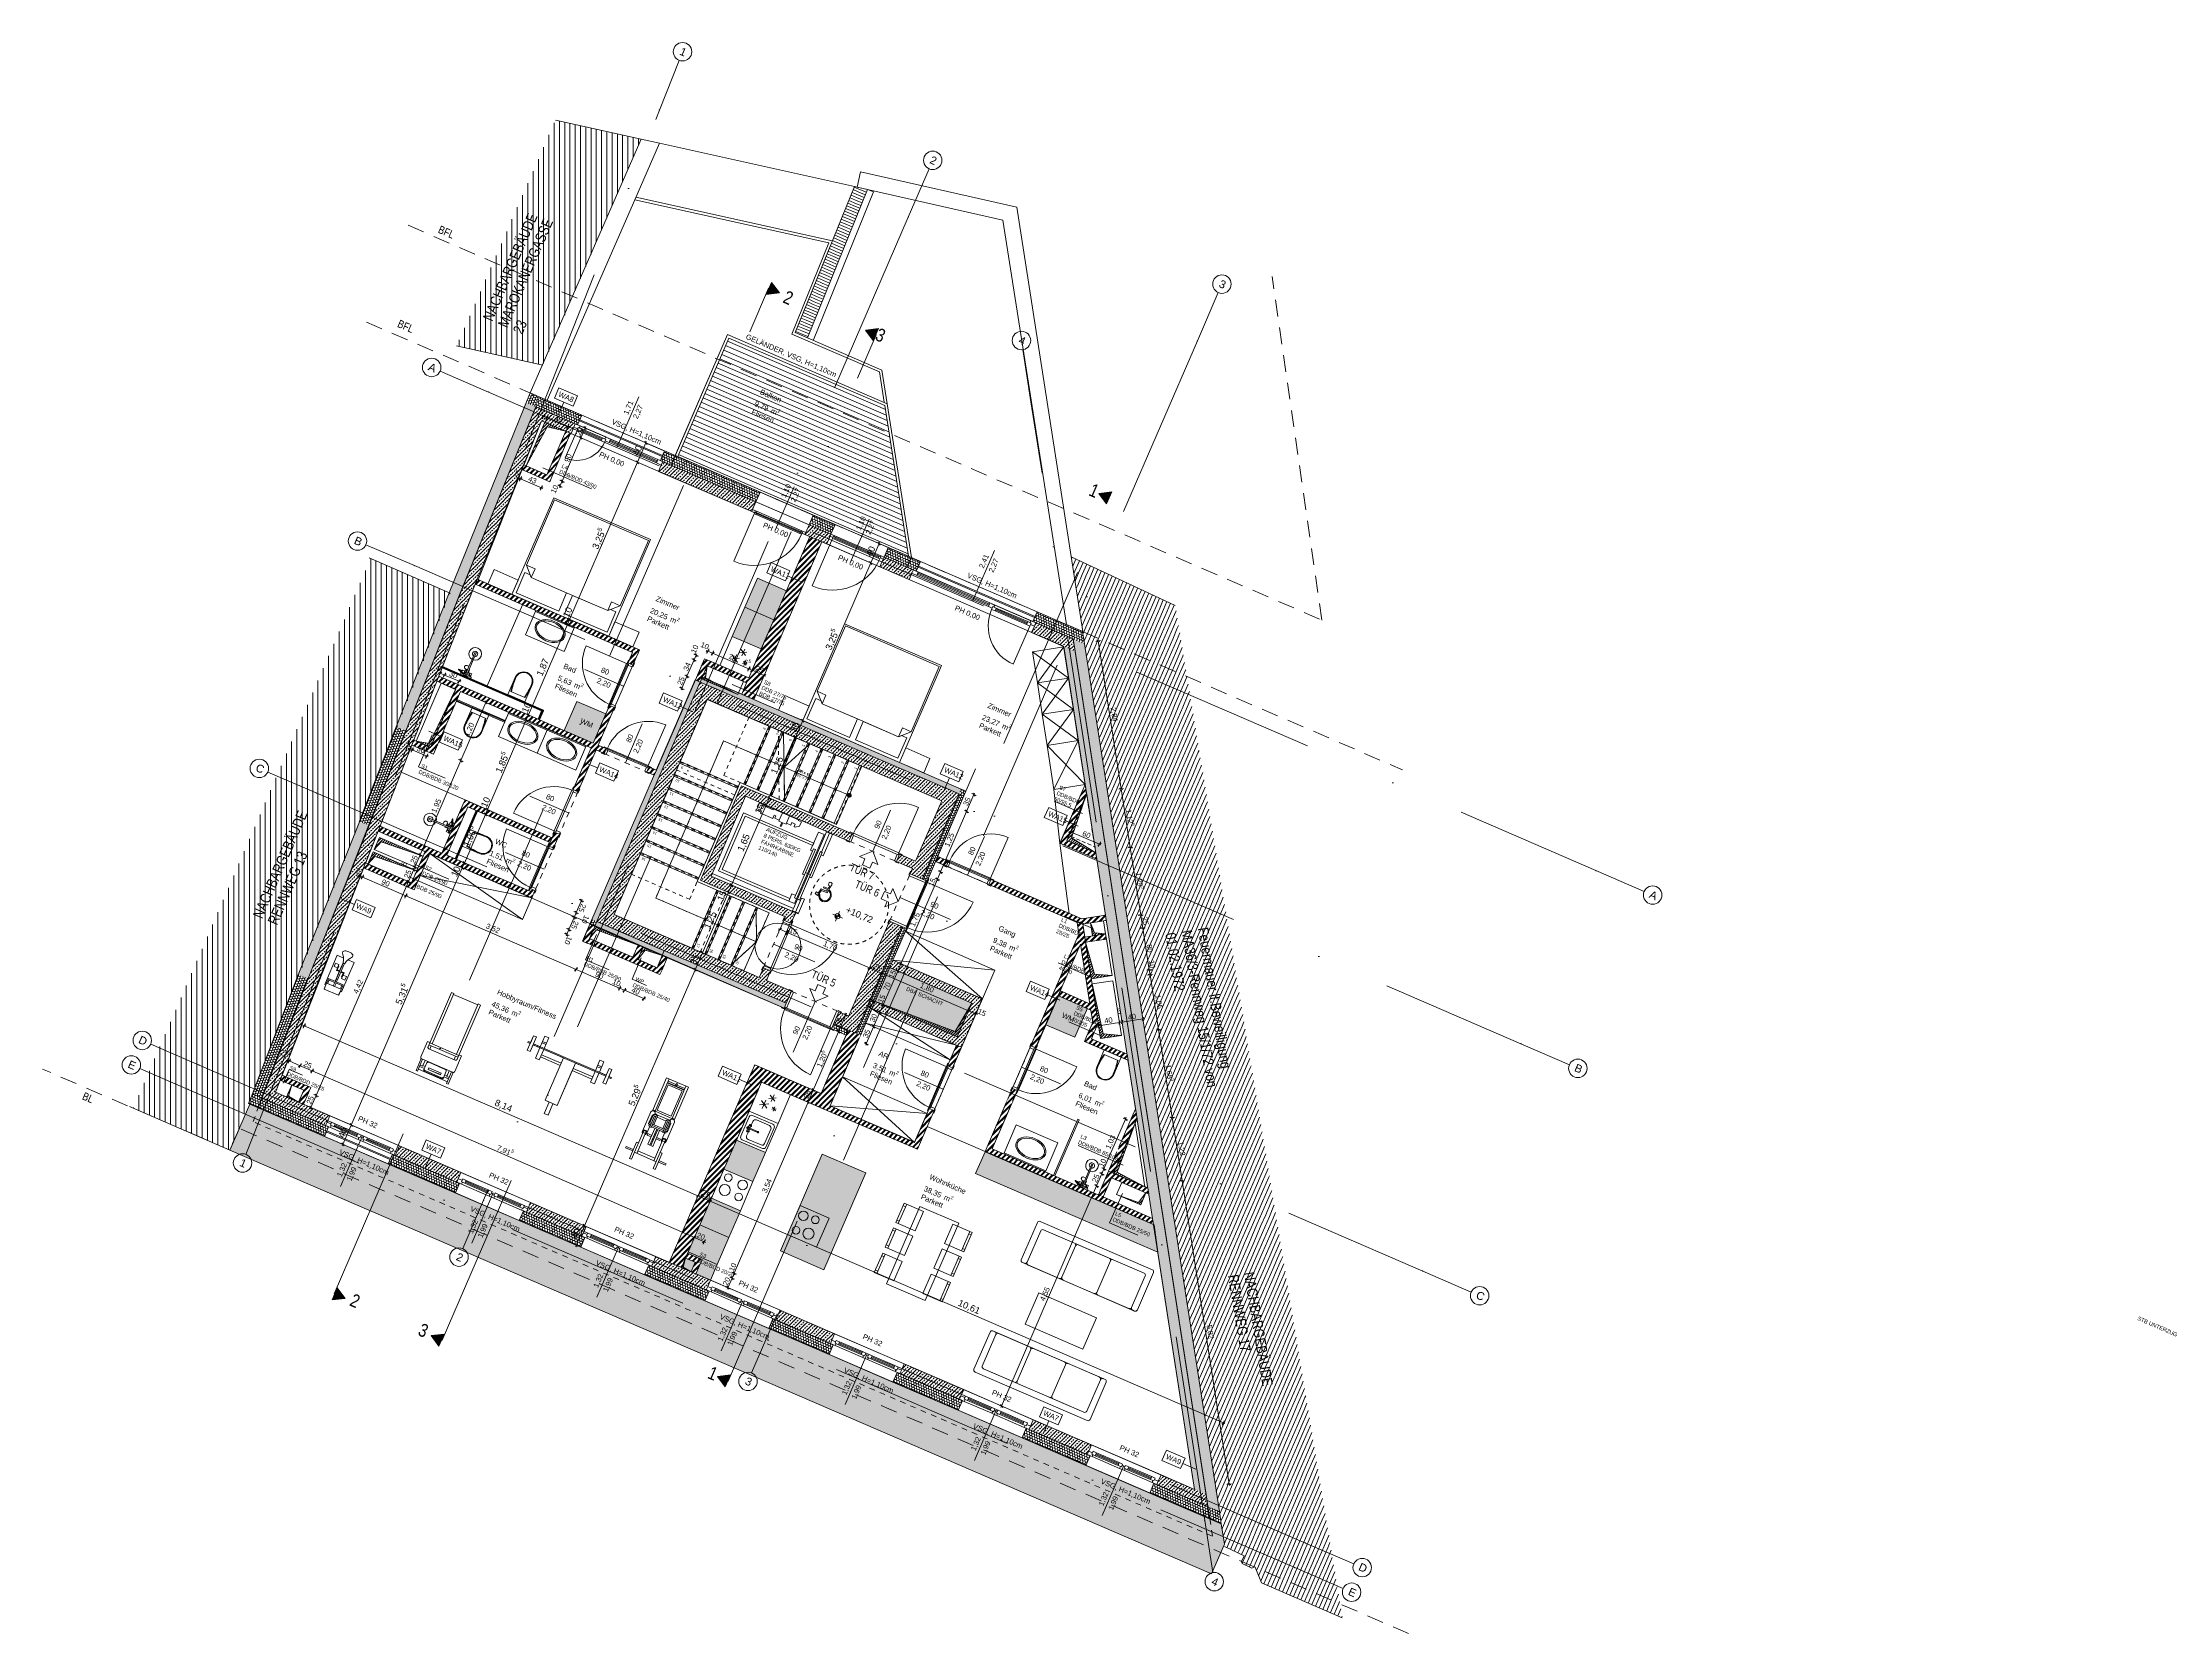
# Model space of a CAD drawing. Header units: millimetres. Extents: x 12535370 to 12575737, y 356204400 to 356234587.
import ezdxf
from ezdxf.enums import TextEntityAlignment as Align

# ---------------------------------------------------------------- set-up
doc = ezdxf.new("R2010")
doc.units = ezdxf.units.MM
doc.header["$MEASUREMENT"] = 0
doc.set_wipeout_variables(frame=1)
for name, pattern in [('Achse', [115, 0, -40, 75, 0]), ('Dashed', [211.666667, 105.833333, -105.833333]), ('Dashed Long', [529.166651, 317.499995, -211.666656]), ('Dashed Small', [141.111111, 70.555556, -70.555556]), ('Dot & Dashed', [6702.78, 3527.78, -1763.89, 0, -1411.11]), ('Wipeout_Contour', [1000, 0, -1000])]:
    doc.linetypes.add(name, pattern=pattern)
for name, color, linetype in [('New_015 Innenwände', 7, 'Continuous'), ('New_035 Decken', 7, 'Continuous'), ('New_055 Treppen _ Lift', 7, 'Continuous'), ('New_060 Möbel Einbau', 7, 'Continuous'), ('New_065 Möbel Einrichtung', 7, 'Continuous'), ('New_080 Raumdefinitionen', 7, 'Continuous'), ('New_105 Bemassungen Projekt', 7, 'Continuous'), ('New_255 Plangrafiken', 7, 'Continuous'), ('New_290 Raster _ Achsen', 7, 'Continuous'), ('New_Archicad Door Markers', 7, 'Continuous'), ('New_Archicad Doors', 7, 'Continuous'), ('New_Archicad Window Markers', 7, 'Continuous'), ('New_Archicad Windows', 7, 'Continuous'), ('New_GRUNDSTÜCKSGRENZE', 7, 'Continuous')]:
    doc.layers.add(name, color=color, linetype=linetype)
for name, color, linetype, lineweight in [('New_015 Innenwände_Pen_No__1', 7, 'Continuous', 13), ('New_015 Innenwände_Pen_No__3', 7, 'Continuous', 18), ('New_035 Decken_Pen_No__1', 7, 'Continuous', 13), ('New_055 Treppen _ Lift_Pen_No__1', 7, 'Continuous', 13), ('New_055 Treppen _ Lift_Pen_No__91', 255, 'Continuous', 13), ('New_060 Möbel Einbau_Pen_No__1', 7, 'Continuous', 13), ('New_060 Möbel Einbau_Pen_No__18', 255, 'Continuous', 13), ('New_060 Möbel Einbau_Pen_No__3', 7, 'Continuous', 18), ('New_065 Möbel Einrichtung_Pen_No__1', 7, 'Continuous', 13), ('New_065 Möbel Einrichtung_Pen_No__3', 7, 'Continuous', 18), ('New_065 Möbel Einrichtung_Pen_No__31', 7, 'Continuous', 13), ('New_065 Möbel Einrichtung_Pen_No__91', 255, 'Continuous', 13), ('New_105 Bemassungen Projekt_Pen_No__1', 7, 'Continuous', 13), ('New_160 Beschriftungen Ausführung_Pen_No__1', 7, 'Continuous', 13), ('New_255 Plangrafiken_Pen_No__1', 7, 'Continuous', 13), ('New_255 Plangrafiken_Pen_No__21', 1, 'Continuous', 13), ('New_255 Plangrafiken_Pen_No__35', 9, 'Continuous', 13), ('New_255 Plangrafiken_Pen_No__39', 8, 'Continuous', 13), ('New_290 Raster _ Achsen_Pen_No__1', 7, 'Continuous', 13), ('New_290 Raster _ Achsen_Pen_No__108', 7, 'Continuous', 13), ('New_Archicad Door Markers_Pen_No__1', 7, 'Continuous', 13), ('New_Archicad Doors_Pen_No__1', 7, 'Continuous', 13), ('New_Archicad Window Markers_Pen_No__1', 7, 'Continuous', 13), ('New_Archicad Window Markers_Pen_No__7', 7, 'Continuous', 70), ('New_Archicad Windows_Pen_No__1', 7, 'Continuous', 13), ('New_Archicad Windows_Pen_No__3', 7, 'Continuous', 18), ('New_Archicad Zone Stamps_Pen_No__1', 7, 'Continuous', 13), ('New_Baulinie_Pen_No__21', 1, 'Continuous', 13), ('New_GRUNDSTÜCKSGRENZE_Pen_No__1', 7, 'Continuous', 13), ('New_HKLS1_Pen_No__1', 7, 'Continuous', 13), ('New_HKLS1_Pen_No__19', 255, 'Continuous', 13), ('New_HKLS1_Pen_No__21', 1, 'Continuous', 13), ('New_HKLS1_Pen_No__39', 8, 'Continuous', 13), ('New_HKLS_Pen_No__1', 7, 'Continuous', 13), ('New_HKLS_Pen_No__21', 1, 'Continuous', 13)]:
    doc.layers.add(name, color=color, linetype=linetype, lineweight=lineweight)
for name, color, linetype, lineweight, true_color in [('New_055 Treppen _ Lift_Pen_No__71', 196, 'Continuous', 13, 0x35006a), ('New_160 Beschriftungen Ausführung_Pen_No__190', 9, 'Continuous', 13, 0x9cb5d6), ('New_Archicad Windows_Pen_No__23', 252, 'Continuous', 13, 0x969696)]:
    doc.layers.add(name, color=color, linetype=linetype, lineweight=lineweight, true_color=true_color)
doc.styles.add('GENERATED_STYLE_1', font='arial.ttf')
doc.styles.add('GENERATED_STYLE_2', font='arial.ttf', dxfattribs={"width": 0.8})
doc.linetypes.add('Blase', pattern='A,0,[1,OG3 - Rennweg 15_1030 Wien_AusfÃ¼rung-2026-06-121.Shx,S=15.817082,R=0,X=-0.000255191,Y=0.048578],-1983.5,0', length=1983.5)
doc.dimstyles.new('GENERATED_STYLE__1', dxfattribs={"dimtxt": 125, "dimasz": 47.5, "dimexe": 0.18, "dimexo": 2, "dimgap": 0, "dimtad": 1, "dimlfac": 0.001, "dimzin": 0, "dimdsep": 46, "dimtxsty": 'GENERATED_STYLE_1', "dimblk": 'ARROWHEAD_2', "dimblk1": 'ARROWHEAD_2', "dimblk2": 'ARROWHEAD_2', "dimcen": 0.09, "dimclrd": 7, "dimclre": 7, "dimclrt": 7, "dimadec": 0, "dimazin": 0, "dimtfac": 1, "dimtdec": 4, "dimtmove": 0, "dimatfit": 3, "dimfxl": 1, "dimtolj": 1, "dimtzin": 0, "dimarcsym": 0})
doc.dimstyles.new('GENERATED_STYLE__2', dxfattribs={"dimtxt": 100, "dimasz": 47.5, "dimexe": 0.18, "dimexo": 2, "dimgap": 0, "dimtad": 1, "dimlfac": 0.001, "dimzin": 0, "dimdsep": 46, "dimtxsty": 'GENERATED_STYLE_1', "dimblk": 'ARROWHEAD_2', "dimblk1": 'ARROWHEAD_2', "dimblk2": 'ARROWHEAD_2', "dimcen": 0.09, "dimclrd": 7, "dimclre": 7, "dimclrt": 7, "dimadec": 0, "dimazin": 0, "dimtfac": 1, "dimtdec": 4, "dimtmove": 0, "dimatfit": 3, "dimfxl": 1, "dimtolj": 1, "dimtzin": 0, "dimarcsym": 0})
pattern_1 = [(45, (12240439.157, 356160438.356), (-26.5165043, 26.5165043), [])]
pattern_2 = [(66.636458, (12240439.157, 356160438.356), (-47.701051, 20.606061), [30, -60]), (66.636458, (12240433.15, 356160489.97), (-47.701051, 20.606061), [30, -60]), (126.636458, (12240451.053, 356160465.896), (41.695898, 31.007291), [30, -60]), (126.636458, (12240403.35, 356160486.5), (41.695898, 31.007291), [30, -60]), (186.636458, (12240439.157, 356160438.356), (-6.005153, 51.613352), [30, -60]), (186.636458, (12240391.455, 356160458.96), (-6.005153, 51.613352), [30, -60])]
pattern_3 = [(45, (12240439.16, 356160438.36), (-70.710678, 70.710678), [30, -20]), (45, (12240403.8, 356160473.71), (-70.710678, 70.710678), [100, 0])]
pattern_4 = [(337.888594, (12240439.157, 356160438.356), (19.55877, 48.139947), [30, -60]), (337.888594, (12240490.626, 356160445.487), (19.55877, 48.139947), [30, -60]), (37.888594, (12240466.95, 356160427.063), (-31.911032, 41.008365), [30, -60]), (37.888594, (12240486.51, 356160475.203), (-31.911032, 41.008365), [30, -60]), (97.888594, (12240439.157, 356160438.356), (51.469802, 7.131582), [30, -60]), (97.888594, (12240458.715, 356160486.495), (51.469802, 7.131582), [30, -60])]
pattern_5 = [(246.636458, (12240439.157, 356160438.356), (-47.701051, 20.606061), [30, -60]), (246.636458, (12240445.16, 356160386.74), (-47.701051, 20.606061), [30, -60]), (306.636458, (12240427.26, 356160410.815), (41.695898, 31.007291), [30, -60]), (306.636458, (12240474.96, 356160390.21), (41.695898, 31.007291), [30, -60]), (6.636458, (12240439.157, 356160438.356), (-6.005153, 51.613352), [30, -60]), (6.636458, (12240486.86, 356160417.75), (-6.005153, 51.613352), [30, -60])]
pattern_6 = [(246.636458, (12240439.157, 356160438.356), (-47.701051, 20.606061), [30, -60]), (246.636458, (12240445.16, 356160386.74), (-47.701051, 20.606061), [30, -60]), (306.636458, (12240427.26, 356160410.815), (41.695898, 31.007291), [30, -60]), (306.636458, (12240474.96, 356160390.21), (41.695898, 31.007291), [30, -60]), (6.636458, (12240439.157, 356160438.356), (-6.005153, 51.613352), [30, -60]), (6.636458, (12240486.86, 356160417.75), (-6.005153, 51.613352), [30, -60])]
pattern_7 = [(336.63678, (12240439.157, 356160438.356), (20.605793, 47.701166), [30, -60]), (336.63678, (12240490.77, 356160444.36), (20.605793, 47.701166), [30, -60]), (36.63678, (12240466.697, 356160426.46), (-31.007525, 41.695724), [30, -60]), (36.63678, (12240487.303, 356160474.16), (-31.007525, 41.695724), [30, -60]), (96.63678, (12240439.157, 356160438.356), (51.613319, 6.005443), [30, -60]), (96.63678, (12240459.76, 356160486.057), (51.613319, 6.005443), [30, -60])]
pattern_8 = [(66.636458, (12240439.157, 356160438.356), (-47.701051, 20.606061), [30, -60]), (66.636458, (12240433.15, 356160489.97), (-47.701051, 20.606061), [30, -60]), (126.636458, (12240451.053, 356160465.896), (41.695898, 31.007291), [30, -60]), (126.636458, (12240403.35, 356160486.5), (41.695898, 31.007291), [30, -60]), (186.636458, (12240439.157, 356160438.356), (-6.005153, 51.613352), [30, -60]), (186.636458, (12240391.455, 356160458.96), (-6.005153, 51.613352), [30, -60])]
pattern_9 = [(156.636458, (12240439.157, 356160438.356), (20.606061, 47.701051), [30, -60]), (156.636458, (12240387.543, 356160432.35), (20.606061, 47.701051), [30, -60]), (216.636458, (12240411.616, 356160450.25), (-31.007291, 41.695898), [30, -60]), (216.636458, (12240391.01, 356160402.55), (-31.007291, 41.695898), [30, -60]), (276.636458, (12240439.157, 356160438.356), (51.613352, 6.005153), [30, -60]), (276.636458, (12240418.55, 356160390.654), (51.613352, 6.005153), [30, -60])]
pattern_10 = [(45, (12240439.16, 356160438.356), (-53.033009, 53.033009), []), (45, (12240428.55, 356160448.96), (-53.033009, 53.033009), [])]

# ---------------------------------------------------------------- blocks, each defined once
blk = doc.blocks.new('Wohnküche__1', base_point=(12552375, 356213357))
at = {"layer": 'New_Archicad Zone Stamps_Pen_No__1', "color": 7, "lineweight": 13, "insert": (12552136, 356212921), "char_height": 100, "attachment_point": 1, "rotation": 336.6365, "style": 'GENERATED_STYLE_1'}
blk.add_mtext('\\A1;{\\pql;\\pt0,50;\\fArial|b0|i0|c0|p0;\\W1.000000;38,35\\fArial|b0|i0|c0|p0;\\W1.000000;\\A1{\\H.66x;\\S^  ;}\\fArial|b0|i0|c0|p0;\\W1.000000; m\\fArial|b0|i0|c0|p0;\\W1.000000;\\A1{\\H.66x;\\S2^  ;}}', dxfattribs=at)
at = {"layer": 'New_Archicad Zone Stamps_Pen_No__1', "color": 7, "lineweight": 13, "style": 'GENERATED_STYLE_1'}
for tag, p in [('DUMMY_558', (12552146, 356212943)), ('ROOM_NAME', (12552232, 356213118)), ('DUMMY_559', (12552068, 356212763)), ('floor_f', (12552068, 356212740))]:
    blk.add_attdef(tag, text='', height=100, rotation=336.6365, dxfattribs=at).set_placement(p, align=Align.TOP_LEFT)
blk = doc.blocks.new('Hobbyraum_Fitness__2', base_point=(12543417, 356215498))
at = {"layer": 'New_Archicad Zone Stamps_Pen_No__1', "color": 7, "lineweight": 13, "insert": (12543931, 356216426), "char_height": 100, "attachment_point": 1, "rotation": 336.6365, "style": 'GENERATED_STYLE_1'}
blk.add_mtext('\\A1;{\\pql;\\pt0,50;\\fArial|b0|i0|c0|p0;\\W1.000000;45,36\\fArial|b0|i0|c0|p0;\\W1.000000;\\A1{\\H.66x;\\S^  ;}\\fArial|b0|i0|c0|p0;\\W1.000000; m\\fArial|b0|i0|c0|p0;\\W1.000000;\\A1{\\H.66x;\\S2^  ;}}', dxfattribs=at)
at = {"layer": 'New_Archicad Zone Stamps_Pen_No__1', "color": 7, "lineweight": 13, "style": 'GENERATED_STYLE_1'}
for tag, p in [('ROOM_NAME', (12544027, 356216624)), ('DUMMY_559', (12543863, 356216268)), ('floor_f', (12543863, 356216245)), ('DUMMY_558', (12543941, 356216449))]:
    blk.add_attdef(tag, text='', height=100, rotation=336.6365, dxfattribs=at).set_placement(p, align=Align.TOP_LEFT)
blk = doc.blocks.new('Zimmer__3', base_point=(12547099, 356224362))
at = {"layer": 'New_Archicad Zone Stamps_Pen_No__1', "color": 7, "lineweight": 13, "insert": (12546942, 356223890), "char_height": 100, "attachment_point": 1, "rotation": 336.6365, "style": 'GENERATED_STYLE_1'}
blk.add_mtext('\\A1;{\\pql;\\pt0,50;\\fArial|b0|i0|c0|p0;\\W1.000000;20,25\\fArial|b0|i0|c0|p0;\\W1.000000;\\A1{\\H.66x;\\S^  ;}\\fArial|b0|i0|c0|p0;\\W1.000000; m\\fArial|b0|i0|c0|p0;\\W1.000000;\\A1{\\H.66x;\\S2^  ;}}', dxfattribs=at)
at = {"layer": 'New_Archicad Zone Stamps_Pen_No__1', "color": 7, "lineweight": 13, "style": 'GENERATED_STYLE_1'}
for tag, p in [('DUMMY_559', (12546873, 356223732)), ('DUMMY_558', (12546951, 356223913)), ('ROOM_NAME', (12547037, 356224088)), ('floor_f', (12546873, 356223710))]:
    blk.add_attdef(tag, text='', height=100, rotation=336.6365, dxfattribs=at).set_placement(p, align=Align.TOP_LEFT)
blk = doc.blocks.new('Zimmer__4', base_point=(12553397, 356222334))
at = {"layer": 'New_Archicad Zone Stamps_Pen_No__1', "color": 7, "lineweight": 13, "insert": (12553240, 356221863), "char_height": 100, "attachment_point": 1, "rotation": 336.6365, "style": 'GENERATED_STYLE_1'}
blk.add_mtext('\\A1;{\\pql;\\pt0,50;\\fArial|b0|i0|c0|p0;\\W1.000000;23,27\\fArial|b0|i0|c0|p0;\\W1.000000;\\A1{\\H.66x;\\S^  ;}\\fArial|b0|i0|c0|p0;\\W1.000000; m\\fArial|b0|i0|c0|p0;\\W1.000000;\\A1{\\H.66x;\\S2^  ;}}', dxfattribs=at)
at = {"layer": 'New_Archicad Zone Stamps_Pen_No__1', "color": 7, "lineweight": 13, "style": 'GENERATED_STYLE_1'}
for tag, p in [('DUMMY_558', (12553250, 356221885)), ('ROOM_NAME', (12553335, 356222061)), ('DUMMY_559', (12553172, 356221705)), ('floor_f', (12553172, 356221682))]:
    blk.add_attdef(tag, text='', height=100, rotation=336.6365, dxfattribs=at).set_placement(p, align=Align.TOP_LEFT)
blk = doc.blocks.new('Bad__5', base_point=(12545203, 356222993))
at = {"layer": 'New_Archicad Zone Stamps_Pen_No__1', "color": 7, "lineweight": 13, "insert": (12545189, 356222612), "char_height": 100, "attachment_point": 1, "rotation": 336.6365, "style": 'GENERATED_STYLE_1'}
blk.add_mtext('\\A1;{\\pql;\\pt0,50;\\fArial|b0|i0|c0|p0;\\W1.000000;5,63\\fArial|b0|i0|c0|p0;\\W1.000000;\\A1{\\H.66x;\\S^  ;}\\fArial|b0|i0|c0|p0;\\W1.000000; m\\fArial|b0|i0|c0|p0;\\W1.000000;\\A1{\\H.66x;\\S2^  ;}}', dxfattribs=at)
at = {"layer": 'New_Archicad Zone Stamps_Pen_No__1', "color": 7, "lineweight": 13, "style": 'GENERATED_STYLE_1'}
for tag, p in [('DUMMY_558', (12545199, 356222635)), ('ROOM_NAME', (12545285, 356222810)), ('DUMMY_559', (12545121, 356222454)), ('floor_f', (12545121, 356222431))]:
    blk.add_attdef(tag, text='', height=100, rotation=336.6365, dxfattribs=at).set_placement(p, align=Align.TOP_LEFT)
blk = doc.blocks.new('Bad__6', base_point=(12555312, 356215602))
at = {"layer": 'New_Archicad Zone Stamps_Pen_No__1', "color": 7, "lineweight": 13, "insert": (12555070, 356214692), "char_height": 100, "attachment_point": 1, "rotation": 336.6365, "style": 'GENERATED_STYLE_1'}
blk.add_mtext('\\A1;{\\pql;\\pt0,50;\\fArial|b0|i0|c0|p0;\\W1.000000;6,01\\fArial|b0|i0|c0|p0;\\W1.000000;\\A1{\\H.66x;\\S^  ;}\\fArial|b0|i0|c0|p0;\\W1.000000; m\\fArial|b0|i0|c0|p0;\\W1.000000;\\A1{\\H.66x;\\S2^  ;}}', dxfattribs=at)
at = {"layer": 'New_Archicad Zone Stamps_Pen_No__1', "color": 7, "lineweight": 13, "style": 'GENERATED_STYLE_1'}
for tag, p in [('ROOM_NAME', (12555166, 356214890)), ('DUMMY_559', (12555002, 356214534)), ('floor_f', (12555002, 356214511)), ('DUMMY_558', (12555080, 356214714))]:
    blk.add_attdef(tag, text='', height=100, rotation=336.6365, dxfattribs=at).set_placement(p, align=Align.TOP_LEFT)
blk = doc.blocks.new('AR__7', base_point=(12551496, 356215676))
at = {"layer": 'New_Archicad Zone Stamps_Pen_No__1', "color": 7, "lineweight": 13, "insert": (12551170, 356215261), "char_height": 100, "attachment_point": 1, "rotation": 336.6365, "style": 'GENERATED_STYLE_1'}
blk.add_mtext('\\A1;{\\pql;\\pt0,50;\\fArial|b0|i0|c0|p0;\\W1.000000;3,51\\fArial|b0|i0|c0|p0;\\W1.000000;\\A1{\\H.66x;\\S^  ;}\\fArial|b0|i0|c0|p0;\\W1.000000; m\\fArial|b0|i0|c0|p0;\\W1.000000;\\A1{\\H.66x;\\S2^  ;}}', dxfattribs=at)
at = {"layer": 'New_Archicad Zone Stamps_Pen_No__1', "color": 7, "lineweight": 13, "style": 'GENERATED_STYLE_1'}
for tag, p in [('DUMMY_558', (12551179, 356215283)), ('ROOM_NAME', (12551265, 356215458)), ('DUMMY_559', (12551101, 356215103)), ('floor_f', (12551101, 356215080))]:
    blk.add_attdef(tag, text='', height=100, rotation=336.6365, dxfattribs=at).set_placement(p, align=Align.TOP_LEFT)
blk = doc.blocks.new('WC__8', base_point=(12544224, 356219460))
at = {"layer": 'New_Archicad Zone Stamps_Pen_No__1', "color": 7, "lineweight": 13, "insert": (12543893, 356219287), "char_height": 100, "attachment_point": 1, "rotation": 336.6365, "style": 'GENERATED_STYLE_1'}
blk.add_mtext('\\A1;{\\pql;\\pt0,50;\\fArial|b0|i0|c0|p0;\\W1.000000;1,51\\fArial|b0|i0|c0|p0;\\W1.000000;\\A1{\\H.66x;\\S^  ;}\\fArial|b0|i0|c0|p0;\\W1.000000; m\\fArial|b0|i0|c0|p0;\\W1.000000;\\A1{\\H.66x;\\S2^  ;}}', dxfattribs=at)
at = {"layer": 'New_Archicad Zone Stamps_Pen_No__1', "color": 7, "lineweight": 13, "style": 'GENERATED_STYLE_1'}
for tag, p in [('DUMMY_558', (12543903, 356219309)), ('ROOM_NAME', (12543988, 356219484)), ('DUMMY_559', (12543825, 356219129)), ('floor_f', (12543825, 356219106))]:
    blk.add_attdef(tag, text='', height=100, rotation=336.6365, dxfattribs=at).set_placement(p, align=Align.TOP_LEFT)
blk = doc.blocks.new('Balkon__9', base_point=(12548935, 356228196))
at = {"layer": 'New_Archicad Zone Stamps_Pen_No__1', "color": 7, "lineweight": 13, "insert": (12548922, 356227815), "char_height": 100, "attachment_point": 1, "rotation": 336.6365, "style": 'GENERATED_STYLE_1'}
blk.add_mtext('\\A1;{\\pql;\\pt0,50;\\fArial|b0|i0|c0|p0;\\W1.000000;9,79\\fArial|b0|i0|c0|p0;\\W1.000000;\\A1{\\H.66x;\\S^  ;}\\fArial|b0|i0|c0|p0;\\W1.000000; m\\fArial|b0|i0|c0|p0;\\W1.000000;\\A1{\\H.66x;\\S2^  ;}}', dxfattribs=at)
at = {"layer": 'New_Archicad Zone Stamps_Pen_No__1', "color": 7, "lineweight": 13, "style": 'GENERATED_STYLE_1'}
for tag, p in [('DUMMY_558', (12548932, 356227837)), ('ROOM_NAME', (12549017, 356228013)), ('DUMMY_559', (12548854, 356227657)), ('floor_f', (12548854, 356227634))]:
    blk.add_attdef(tag, text='', height=100, rotation=336.6365, dxfattribs=at).set_placement(p, align=Align.TOP_LEFT)
blk = doc.blocks.new('Gang__10', base_point=(12553362, 356217646))
at = {"layer": 'New_Archicad Zone Stamps_Pen_No__1', "color": 7, "lineweight": 13, "insert": (12553447, 356217637), "char_height": 100, "attachment_point": 1, "rotation": 336.6365, "style": 'GENERATED_STYLE_1'}
blk.add_mtext('\\A1;{\\pql;\\pt0,50;\\fArial|b0|i0|c0|p0;\\W1.000000;9,38\\fArial|b0|i0|c0|p0;\\W1.000000;\\A1{\\H.66x;\\S^  ;}\\fArial|b0|i0|c0|p0;\\W1.000000; m\\fArial|b0|i0|c0|p0;\\W1.000000;\\A1{\\H.66x;\\S2^  ;}}', dxfattribs=at)
at = {"layer": 'New_Archicad Zone Stamps_Pen_No__1', "color": 7, "lineweight": 13, "style": 'GENERATED_STYLE_1'}
for tag, p in [('ROOM_NAME', (12553542, 356217835)), ('DUMMY_559', (12553379, 356217479)), ('floor_f', (12553379, 356217456)), ('DUMMY_558', (12553457, 356217660))]:
    blk.add_attdef(tag, text='', height=100, rotation=336.6365, dxfattribs=at).set_placement(p, align=Align.TOP_LEFT)
blk = doc.blocks.new('*X12', base_point=(12240439, 356160438))
at = {"layer": 'New_255 Plangrafiken_Pen_No__39', "color": 8, "linetype": 'Continuous', "lineweight": 13}
for p, q in [((12554911, 356224817), (12554900, 356224791)), ((12554911, 356224817), (12554900, 356224791)), ((12554981, 356224785), (12554922, 356224649)), ((12554981, 356224785), (12554922, 356224649)), ((12554964, 356224553), (12554944, 356224508)), ((12554964, 356224553), (12554944, 356224508)), ((12555050, 356224753), (12554964, 356224553)), ((12555050, 356224753), (12554964, 356224553)), ((12555119, 356224721), (12555034, 356224523)), ((12555119, 356224721), (12555034, 356224523)), ((12555188, 356224688), (12555104, 356224493)), ((12555188, 356224688), (12555104, 356224493)), ((12555257, 356224656), (12555174, 356224462)), ((12555257, 356224656), (12555174, 356224462)), ((12555327, 356224624), (12555244, 356224432)), ((12555327, 356224624), (12555244, 356224432)), ((12555396, 356224591), (12555314, 356224402)), ((12555396, 356224591), (12555314, 356224402)), ((12555465, 356224559), (12555384, 356224371)), ((12555465, 356224559), (12555384, 356224371)), ((12555534, 356224527), (12555454, 356224341)), ((12555534, 356224527), (12555454, 356224341)), ((12555034, 356224523), (12554966, 356224366)), ((12555034, 356224523), (12554966, 356224366)), ((12555016, 356224289), (12554988, 356224225)), ((12555016, 356224289), (12554988, 356224225)), ((12555086, 356224258), (12555010, 356224083)), ((12555086, 356224258), (12555010, 356224083)), ((12555104, 356224493), (12555016, 356224289)), ((12555104, 356224493), (12555016, 356224289)), ((12555156, 356224228), (12555068, 356224024)), ((12555156, 356224228), (12555068, 356224024)), ((12555174, 356224462), (12555086, 356224258)), ((12555174, 356224462), (12555086, 356224258)), ((12555226, 356224198), (12555138, 356223994)), ((12555226, 356224198), (12555138, 356223994)), ((12555244, 356224432), (12555156, 356224228)), ((12555244, 356224432), (12555156, 356224228)), ((12555296, 356224168), (12555208, 356223964)), ((12555296, 356224168), (12555208, 356223964)), ((12555314, 356224402), (12555226, 356224198)), ((12555314, 356224402), (12555226, 356224198)), ((12555366, 356224137), (12555278, 356223933)), ((12555366, 356224137), (12555278, 356223933)), ((12555384, 356224371), (12555296, 356224168)), ((12555384, 356224371), (12555296, 356224168)), ((12555454, 356224341), (12555366, 356224137)), ((12555454, 356224341), (12555366, 356224137)), ((12555524, 356224311), (12555436, 356224107)), ((12555524, 356224311), (12555436, 356224107)), ((12555594, 356224281), (12555506, 356224077)), ((12555594, 356224281), (12555506, 356224077)), ((12555603, 356224495), (12555524, 356224311)), ((12555603, 356224495), (12555524, 356224311)), ((12555664, 356224250), (12555576, 356224047)), ((12555664, 356224250), (12555576, 356224047)), ((12555672, 356224462), (12555594, 356224281)), ((12555672, 356224462), (12555594, 356224281)), ((12555734, 356224220), (12555646, 356224016)), ((12555734, 356224220), (12555646, 356224016)), ((12555742, 356224430), (12555664, 356224250)), ((12555742, 356224430), (12555664, 356224250)), ((12555804, 356224190), (12555716, 356223986)), ((12555804, 356224190), (12555716, 356223986)), ((12555811, 356224398), (12555734, 356224220)), ((12555811, 356224398), (12555734, 356224220)), ((12555874, 356224160), (12555786, 356223956)), ((12555874, 356224160), (12555786, 356223956)), ((12555880, 356224366), (12555804, 356224190)), ((12555880, 356224366), (12555804, 356224190)), ((12555944, 356224129), (12555856, 356223925)), ((12555944, 356224129), (12555856, 356223925)), ((12555949, 356224333), (12555874, 356224160)), ((12555949, 356224333), (12555874, 356224160)), ((12556018, 356224301), (12555944, 356224129)), ((12556018, 356224301), (12555944, 356224129)), ((12556088, 356224269), (12556014, 356224099)), ((12556088, 356224269), (12556014, 356224099)), ((12556157, 356224237), (12556084, 356224069)), ((12556157, 356224237), (12556084, 356224069)), ((12556226, 356224204), (12556154, 356224039)), ((12556226, 356224204), (12556154, 356224039)), ((12556295, 356224172), (12556224, 356224008)), ((12556295, 356224172), (12556224, 356224008)), ((12556364, 356224140), (12556295, 356223978)), ((12556364, 356224140), (12556295, 356223978)), ((12555068, 356224024), (12555032, 356223941)), ((12555068, 356224024), (12555032, 356223941)), ((12555138, 356223994), (12555054, 356223800)), ((12555138, 356223994), (12555054, 356223800)), ((12555120, 356223760), (12555076, 356223658)), ((12555120, 356223760), (12555076, 356223658)), ((12555190, 356223729), (12555102, 356223526)), ((12555190, 356223729), (12555102, 356223526)), ((12555208, 356223964), (12555120, 356223760)), ((12555208, 356223964), (12555120, 356223760)), ((12555278, 356223933), (12555190, 356223729)), ((12555278, 356223933), (12555190, 356223729)), ((12555348, 356223903), (12555260, 356223699)), ((12555348, 356223903), (12555260, 356223699)), ((12555418, 356223873), (12555330, 356223669)), ((12555418, 356223873), (12555330, 356223669)), ((12555436, 356224107), (12555348, 356223903)), ((12555436, 356224107), (12555348, 356223903)), ((12555488, 356223843), (12555400, 356223639)), ((12555488, 356223843), (12555400, 356223639)), ((12555506, 356224077), (12555418, 356223873)), ((12555506, 356224077), (12555418, 356223873)), ((12555558, 356223812), (12555470, 356223608)), ((12555558, 356223812), (12555470, 356223608)), ((12555576, 356224047), (12555488, 356223843)), ((12555576, 356224047), (12555488, 356223843)), ((12555628, 356223782), (12555540, 356223578)), ((12555628, 356223782), (12555540, 356223578)), ((12555646, 356224016), (12555558, 356223812)), ((12555646, 356224016), (12555558, 356223812)), ((12555698, 356223752), (12555610, 356223548)), ((12555698, 356223752), (12555610, 356223548)), ((12555716, 356223986), (12555628, 356223782)), ((12555716, 356223986), (12555628, 356223782)), ((12555768, 356223722), (12555680, 356223518)), ((12555768, 356223722), (12555680, 356223518)), ((12555786, 356223956), (12555698, 356223752)), ((12555786, 356223956), (12555698, 356223752)), ((12555856, 356223925), (12555768, 356223722)), ((12555856, 356223925), (12555768, 356223722)), ((12555926, 356223895), (12555838, 356223691)), ((12555926, 356223895), (12555838, 356223691)), ((12555996, 356223865), (12555908, 356223661)), ((12555996, 356223865), (12555908, 356223661)), ((12556014, 356224099), (12555926, 356223895)), ((12556014, 356224099), (12555926, 356223895)), ((12556066, 356223835), (12555978, 356223631)), ((12556066, 356223835), (12555978, 356223631)), ((12556084, 356224069), (12555996, 356223865)), ((12556084, 356224069), (12555996, 356223865)), ((12556136, 356223804), (12556048, 356223601)), ((12556136, 356223804), (12556048, 356223601)), ((12556154, 356224039), (12556066, 356223835)), ((12556154, 356224039), (12556066, 356223835)), ((12556206, 356223774), (12556118, 356223570)), ((12556206, 356223774), (12556118, 356223570)), ((12556224, 356224008), (12556136, 356223804)), ((12556224, 356224008), (12556136, 356223804)), ((12556277, 356223744), (12556188, 356223540)), ((12556277, 356223744), (12556188, 356223540)), ((12556295, 356223978), (12556206, 356223774)), ((12556295, 356223978), (12556206, 356223774)), ((12556365, 356223948), (12556277, 356223744)), ((12556365, 356223948), (12556277, 356223744)), ((12556435, 356223918), (12556347, 356223714)), ((12556435, 356223918), (12556347, 356223714)), ((12556434, 356224107), (12556365, 356223948)), ((12556434, 356224107), (12556365, 356223948)), ((12556505, 356223887), (12556417, 356223683)), ((12556505, 356223887), (12556417, 356223683)), ((12556503, 356224075), (12556435, 356223918)), ((12556503, 356224075), (12556435, 356223918)), ((12556575, 356223857), (12556487, 356223653)), ((12556575, 356223857), (12556487, 356223653)), ((12556572, 356224043), (12556505, 356223887)), ((12556572, 356224043), (12556505, 356223887)), ((12556645, 356223827), (12556557, 356223623)), ((12556645, 356223827), (12556557, 356223623)), ((12556641, 356224011), (12556575, 356223857)), ((12556641, 356224011), (12556575, 356223857)), ((12556715, 356223796), (12556627, 356223593)), ((12556715, 356223796), (12556627, 356223593)), ((12556710, 356223978), (12556645, 356223827)), ((12556710, 356223978), (12556645, 356223827)), ((12556785, 356223766), (12556697, 356223562)), ((12556785, 356223766), (12556697, 356223562)), ((12556779, 356223946), (12556715, 356223796)), ((12556779, 356223946), (12556715, 356223796)), ((12556855, 356223736), (12556767, 356223532)), ((12556855, 356223736), (12556767, 356223532)), ((12556849, 356223914), (12556785, 356223766)), ((12556849, 356223914), (12556785, 356223766)), ((12556883, 356223801), (12556855, 356223736)), ((12556883, 356223801), (12556855, 356223736)), ((12555102, 356223526), (12555098, 356223517)), ((12555102, 356223526), (12555098, 356223517)), ((12555172, 356223495), (12555120, 356223375)), ((12555172, 356223495), (12555120, 356223375)), ((12555242, 356223465), (12555154, 356223261)), ((12555242, 356223465), (12555154, 356223261)), ((12555260, 356223699), (12555172, 356223495)), ((12555260, 356223699), (12555172, 356223495)), ((12555312, 356223435), (12555224, 356223231)), ((12555312, 356223435), (12555224, 356223231)), ((12555330, 356223669), (12555242, 356223465)), ((12555330, 356223669), (12555242, 356223465)), ((12555382, 356223405), (12555294, 356223201)), ((12555382, 356223405), (12555294, 356223201)), ((12555400, 356223639), (12555312, 356223435)), ((12555400, 356223639), (12555312, 356223435)), ((12555452, 356223374), (12555364, 356223170)), ((12555452, 356223374), (12555364, 356223170)), ((12555470, 356223608), (12555382, 356223405)), ((12555470, 356223608), (12555382, 356223405)), ((12555522, 356223344), (12555434, 356223140)), ((12555522, 356223344), (12555434, 356223140)), ((12555540, 356223578), (12555452, 356223374)), ((12555540, 356223578), (12555452, 356223374)), ((12555610, 356223548), (12555522, 356223344)), ((12555610, 356223548), (12555522, 356223344)), ((12555680, 356223518), (12555592, 356223314)), ((12555680, 356223518), (12555592, 356223314)), ((12555750, 356223487), (12555662, 356223283)), ((12555750, 356223487), (12555662, 356223283)), ((12555820, 356223457), (12555732, 356223253)), ((12555820, 356223457), (12555732, 356223253)), ((12555838, 356223691), (12555750, 356223487)), ((12555838, 356223691), (12555750, 356223487)), ((12555890, 356223427), (12555802, 356223223)), ((12555890, 356223427), (12555802, 356223223)), ((12555908, 356223661), (12555820, 356223457)), ((12555908, 356223661), (12555820, 356223457)), ((12555960, 356223397), (12555872, 356223193)), ((12555960, 356223397), (12555872, 356223193)), ((12555978, 356223631), (12555890, 356223427)), ((12555978, 356223631), (12555890, 356223427)), ((12556030, 356223366), (12555942, 356223162)), ((12556030, 356223366), (12555942, 356223162)), ((12556048, 356223601), (12555960, 356223397)), ((12556048, 356223601), (12555960, 356223397)), ((12556100, 356223336), (12556012, 356223132)), ((12556100, 356223336), (12556012, 356223132)), ((12556118, 356223570), (12556030, 356223366)), ((12556118, 356223570), (12556030, 356223366)), ((12556188, 356223540), (12556100, 356223336)), ((12556188, 356223540), (12556100, 356223336)), ((12556258, 356223510), (12556170, 356223306)), ((12556258, 356223510), (12556170, 356223306)), ((12556329, 356223479), (12556240, 356223276)), ((12556329, 356223479), (12556240, 356223276)), ((12556347, 356223714), (12556258, 356223510)), ((12556347, 356223714), (12556258, 356223510)), ((12556399, 356223449), (12556311, 356223245)), ((12556399, 356223449), (12556311, 356223245)), ((12556417, 356223683), (12556329, 356223479)), ((12556417, 356223683), (12556329, 356223479)), ((12556469, 356223419), (12556381, 356223215)), ((12556469, 356223419), (12556381, 356223215)), ((12556487, 356223653), (12556399, 356223449)), ((12556487, 356223653), (12556399, 356223449)), ((12556539, 356223389), (12556451, 356223185)), ((12556539, 356223389), (12556451, 356223185)), ((12556557, 356223623), (12556469, 356223419)), ((12556557, 356223623), (12556469, 356223419)), ((12556609, 356223358), (12556521, 356223154)), ((12556609, 356223358), (12556521, 356223154)), ((12556627, 356223593), (12556539, 356223389)), ((12556627, 356223593), (12556539, 356223389)), ((12556679, 356223328), (12556591, 356223124)), ((12556679, 356223328), (12556591, 356223124)), ((12556697, 356223562), (12556609, 356223358)), ((12556697, 356223562), (12556609, 356223358)), ((12556767, 356223532), (12556679, 356223328)), ((12556767, 356223532), (12556679, 356223328)), ((12556837, 356223502), (12556749, 356223298)), ((12556837, 356223502), (12556749, 356223298)), ((12556907, 356223472), (12556819, 356223268)), ((12556907, 356223472), (12556819, 356223268)), ((12556906, 356223662), (12556837, 356223502)), ((12556906, 356223662), (12556837, 356223502)), ((12556952, 356223383), (12556889, 356223237)), ((12556952, 356223383), (12556889, 356223237)), ((12556929, 356223522), (12556907, 356223472)), ((12556929, 356223522), (12556907, 356223472)), ((12555154, 356223261), (12555142, 356223234)), ((12555154, 356223261), (12555142, 356223234)), ((12555224, 356223231), (12555164, 356223092)), ((12555224, 356223231), (12555164, 356223092)), ((12555206, 356222997), (12555186, 356222950)), ((12555206, 356222997), (12555186, 356222950)), ((12555294, 356223201), (12555206, 356222997)), ((12555294, 356223201), (12555206, 356222997)), ((12555276, 356222966), (12555208, 356222809)), ((12555276, 356222966), (12555208, 356222809)), ((12555346, 356222936), (12555258, 356222732)), ((12555346, 356222936), (12555258, 356222732)), ((12555364, 356223170), (12555276, 356222966)), ((12555364, 356223170), (12555276, 356222966)), ((12555434, 356223140), (12555346, 356222936)), ((12555434, 356223140), (12555346, 356222936)), ((12555504, 356223110), (12555416, 356222906)), ((12555504, 356223110), (12555416, 356222906)), ((12555574, 356223080), (12555486, 356222876)), ((12555574, 356223080), (12555486, 356222876)), ((12555592, 356223314), (12555504, 356223110)), ((12555592, 356223314), (12555504, 356223110)), ((12555644, 356223049), (12555556, 356222845)), ((12555644, 356223049), (12555556, 356222845)), ((12555662, 356223283), (12555574, 356223080)), ((12555662, 356223283), (12555574, 356223080)), ((12555714, 356223019), (12555626, 356222815)), ((12555714, 356223019), (12555626, 356222815)), ((12555732, 356223253), (12555644, 356223049)), ((12555732, 356223253), (12555644, 356223049)), ((12555784, 356222989), (12555696, 356222785)), ((12555784, 356222989), (12555696, 356222785)), ((12555802, 356223223), (12555714, 356223019)), ((12555802, 356223223), (12555714, 356223019)), ((12555854, 356222959), (12555766, 356222755)), ((12555854, 356222959), (12555766, 356222755)), ((12555872, 356223193), (12555784, 356222989)), ((12555872, 356223193), (12555784, 356222989)), ((12555924, 356222928), (12555836, 356222724)), ((12555924, 356222928), (12555836, 356222724)), ((12555942, 356223162), (12555854, 356222959)), ((12555942, 356223162), (12555854, 356222959)), ((12556012, 356223132), (12555924, 356222928)), ((12556012, 356223132), (12555924, 356222928)), ((12556082, 356223102), (12555994, 356222898)), ((12556082, 356223102), (12555994, 356222898)), ((12556152, 356223072), (12556064, 356222868)), ((12556152, 356223072), (12556064, 356222868)), ((12556170, 356223306), (12556082, 356223102)), ((12556170, 356223306), (12556082, 356223102)), ((12556222, 356223041), (12556134, 356222837)), ((12556222, 356223041), (12556134, 356222837)), ((12556240, 356223276), (12556152, 356223072)), ((12556240, 356223276), (12556152, 356223072)), ((12556292, 356223011), (12556204, 356222807)), ((12556292, 356223011), (12556204, 356222807)), ((12556311, 356223245), (12556222, 356223041)), ((12556311, 356223245), (12556222, 356223041)), ((12556363, 356222981), (12556274, 356222777)), ((12556363, 356222981), (12556274, 356222777)), ((12556381, 356223215), (12556292, 356223011)), ((12556381, 356223215), (12556292, 356223011)), ((12556433, 356222951), (12556344, 356222747)), ((12556433, 356222951), (12556344, 356222747)), ((12556451, 356223185), (12556363, 356222981)), ((12556451, 356223185), (12556363, 356222981)), ((12556503, 356222920), (12556415, 356222716)), ((12556503, 356222920), (12556415, 356222716)), ((12556521, 356223154), (12556433, 356222951)), ((12556521, 356223154), (12556433, 356222951)), ((12556591, 356223124), (12556503, 356222920)), ((12556591, 356223124), (12556503, 356222920)), ((12556661, 356223094), (12556573, 356222890)), ((12556661, 356223094), (12556573, 356222890)), ((12556731, 356223064), (12556643, 356222860)), ((12556731, 356223064), (12556643, 356222860)), ((12556749, 356223298), (12556661, 356223094)), ((12556749, 356223298), (12556661, 356223094)), ((12556801, 356223033), (12556713, 356222830)), ((12556801, 356223033), (12556713, 356222830)), ((12556819, 356223268), (12556731, 356223064)), ((12556819, 356223268), (12556731, 356223064)), ((12556871, 356223003), (12556783, 356222799)), ((12556871, 356223003), (12556783, 356222799)), ((12556889, 356223237), (12556801, 356223033)), ((12556889, 356223237), (12556801, 356223033)), ((12556941, 356222973), (12556853, 356222769)), ((12556941, 356222973), (12556853, 356222769)), ((12556959, 356223207), (12556871, 356223003)), ((12556959, 356223207), (12556871, 356223003)), ((12557011, 356222943), (12556923, 356222739)), ((12557011, 356222943), (12556923, 356222739)), ((12556998, 356223105), (12556941, 356222973)), ((12556998, 356223105), (12556941, 356222973)), ((12556975, 356223244), (12556959, 356223207)), ((12556975, 356223244), (12556959, 356223207)), ((12557021, 356222966), (12557011, 356222943)), ((12557021, 356222966), (12557011, 356222943)), ((12555258, 356222732), (12555230, 356222667)), ((12555258, 356222732), (12555230, 356222667)), ((12555328, 356222702), (12555252, 356222526)), ((12555328, 356222702), (12555252, 356222526)), ((12555398, 356222672), (12555310, 356222468)), ((12555398, 356222672), (12555310, 356222468)), ((12555416, 356222906), (12555328, 356222702)), ((12555416, 356222906), (12555328, 356222702)), ((12555468, 356222641), (12555380, 356222438)), ((12555468, 356222641), (12555380, 356222438)), ((12555486, 356222876), (12555398, 356222672)), ((12555486, 356222876), (12555398, 356222672)), ((12555538, 356222611), (12555450, 356222407)), ((12555538, 356222611), (12555450, 356222407)), ((12555556, 356222845), (12555468, 356222641)), ((12555556, 356222845), (12555468, 356222641)), ((12555608, 356222581), (12555520, 356222377)), ((12555608, 356222581), (12555520, 356222377)), ((12555626, 356222815), (12555538, 356222611)), ((12555626, 356222815), (12555538, 356222611)), ((12555678, 356222551), (12555590, 356222347)), ((12555678, 356222551), (12555590, 356222347)), ((12555696, 356222785), (12555608, 356222581)), ((12555696, 356222785), (12555608, 356222581)), ((12555748, 356222520), (12555660, 356222317)), ((12555748, 356222520), (12555660, 356222317)), ((12555766, 356222755), (12555678, 356222551)), ((12555766, 356222755), (12555678, 356222551)), ((12555836, 356222724), (12555748, 356222520)), ((12555836, 356222724), (12555748, 356222520)), ((12555906, 356222694), (12555818, 356222490)), ((12555906, 356222694), (12555818, 356222490)), ((12555976, 356222664), (12555888, 356222460)), ((12555976, 356222664), (12555888, 356222460)), ((12555994, 356222898), (12555906, 356222694)), ((12555994, 356222898), (12555906, 356222694)), ((12556046, 356222634), (12555958, 356222430)), ((12556046, 356222634), (12555958, 356222430)), ((12556064, 356222868), (12555976, 356222664)), ((12556064, 356222868), (12555976, 356222664)), ((12556116, 356222603), (12556028, 356222399)), ((12556116, 356222603), (12556028, 356222399)), ((12556134, 356222837), (12556046, 356222634)), ((12556134, 356222837), (12556046, 356222634)), ((12556186, 356222573), (12556098, 356222369)), ((12556186, 356222573), (12556098, 356222369)), ((12556204, 356222807), (12556116, 356222603)), ((12556204, 356222807), (12556116, 356222603)), ((12556256, 356222543), (12556168, 356222339)), ((12556256, 356222543), (12556168, 356222339)), ((12556274, 356222777), (12556186, 356222573)), ((12556274, 356222777), (12556186, 356222573)), ((12556326, 356222512), (12556238, 356222309)), ((12556326, 356222512), (12556238, 356222309)), ((12556344, 356222747), (12556256, 356222543)), ((12556344, 356222747), (12556256, 356222543)), ((12556415, 356222716), (12556326, 356222512)), ((12556415, 356222716), (12556326, 356222512)), ((12556485, 356222686), (12556397, 356222482)), ((12556485, 356222686), (12556397, 356222482)), ((12556555, 356222656), (12556467, 356222452)), ((12556555, 356222656), (12556467, 356222452)), ((12556573, 356222890), (12556485, 356222686)), ((12556573, 356222890), (12556485, 356222686)), ((12556625, 356222626), (12556537, 356222422)), ((12556625, 356222626), (12556537, 356222422)), ((12556643, 356222860), (12556555, 356222656)), ((12556643, 356222860), (12556555, 356222656)), ((12556695, 356222595), (12556607, 356222391)), ((12556695, 356222595), (12556607, 356222391)), ((12556713, 356222830), (12556625, 356222626)), ((12556713, 356222830), (12556625, 356222626)), ((12556765, 356222565), (12556677, 356222361)), ((12556765, 356222565), (12556677, 356222361)), ((12556783, 356222799), (12556695, 356222595)), ((12556783, 356222799), (12556695, 356222595)), ((12556835, 356222535), (12556747, 356222331)), ((12556835, 356222535), (12556747, 356222331)), ((12556853, 356222769), (12556765, 356222565)), ((12556853, 356222769), (12556765, 356222565)), ((12556923, 356222739), (12556835, 356222535)), ((12556923, 356222739), (12556835, 356222535)), ((12556993, 356222708), (12556905, 356222505)), ((12556993, 356222708), (12556905, 356222505)), ((12557063, 356222678), (12556975, 356222474)), ((12557063, 356222678), (12556975, 356222474)), ((12557044, 356222826), (12556993, 356222708)), ((12557044, 356222826), (12556993, 356222708)), ((12557090, 356222548), (12557045, 356222444)), ((12557090, 356222548), (12557045, 356222444)), ((12557067, 356222687), (12557063, 356222678)), ((12557067, 356222687), (12557063, 356222678)), ((12555310, 356222468), (12555274, 356222384)), ((12555310, 356222468), (12555274, 356222384)), ((12555380, 356222438), (12555296, 356222243)), ((12555380, 356222438), (12555296, 356222243)), ((12555362, 356222203), (12555317, 356222101)), ((12555362, 356222203), (12555317, 356222101)), ((12555432, 356222173), (12555344, 356221969)), ((12555432, 356222173), (12555344, 356221969)), ((12555450, 356222407), (12555362, 356222203)), ((12555450, 356222407), (12555362, 356222203)), ((12555502, 356222143), (12555414, 356221939)), ((12555502, 356222143), (12555414, 356221939)), ((12555520, 356222377), (12555432, 356222173)), ((12555520, 356222377), (12555432, 356222173)), ((12555572, 356222113), (12555484, 356221909)), ((12555572, 356222113), (12555484, 356221909)), ((12555590, 356222347), (12555502, 356222143)), ((12555590, 356222347), (12555502, 356222143)), ((12555660, 356222317), (12555572, 356222113)), ((12555660, 356222317), (12555572, 356222113)), ((12555730, 356222286), (12555642, 356222082)), ((12555730, 356222286), (12555642, 356222082)), ((12555800, 356222256), (12555712, 356222052)), ((12555800, 356222256), (12555712, 356222052)), ((12555818, 356222490), (12555730, 356222286)), ((12555818, 356222490), (12555730, 356222286)), ((12555870, 356222226), (12555782, 356222022)), ((12555870, 356222226), (12555782, 356222022)), ((12555888, 356222460), (12555800, 356222256)), ((12555888, 356222460), (12555800, 356222256)), ((12555940, 356222195), (12555852, 356221992)), ((12555940, 356222195), (12555852, 356221992)), ((12555958, 356222430), (12555870, 356222226)), ((12555958, 356222430), (12555870, 356222226)), ((12556010, 356222165), (12555922, 356221961)), ((12556010, 356222165), (12555922, 356221961)), ((12556028, 356222399), (12555940, 356222195)), ((12556028, 356222399), (12555940, 356222195)), ((12556080, 356222135), (12555992, 356221931)), ((12556080, 356222135), (12555992, 356221931)), ((12556098, 356222369), (12556010, 356222165)), ((12556098, 356222369), (12556010, 356222165)), ((12556150, 356222105), (12556062, 356221901)), ((12556150, 356222105), (12556062, 356221901)), ((12556168, 356222339), (12556080, 356222135)), ((12556168, 356222339), (12556080, 356222135)), ((12556238, 356222309), (12556150, 356222105)), ((12556238, 356222309), (12556150, 356222105)), ((12556308, 356222278), (12556220, 356222074)), ((12556308, 356222278), (12556220, 356222074)), ((12556378, 356222248), (12556290, 356222044)), ((12556378, 356222248), (12556290, 356222044)), ((12556397, 356222482), (12556308, 356222278)), ((12556397, 356222482), (12556308, 356222278)), ((12556449, 356222218), (12556360, 356222014)), ((12556449, 356222218), (12556360, 356222014)), ((12556467, 356222452), (12556378, 356222248)), ((12556467, 356222452), (12556378, 356222248)), ((12556519, 356222188), (12556431, 356221984)), ((12556519, 356222188), (12556431, 356221984)), ((12556537, 356222422), (12556449, 356222218)), ((12556537, 356222422), (12556449, 356222218)), ((12556589, 356222157), (12556501, 356221953)), ((12556589, 356222157), (12556501, 356221953)), ((12556607, 356222391), (12556519, 356222188)), ((12556607, 356222391), (12556519, 356222188)), ((12556659, 356222127), (12556571, 356221923)), ((12556659, 356222127), (12556571, 356221923)), ((12556677, 356222361), (12556589, 356222157)), ((12556677, 356222361), (12556589, 356222157)), ((12556747, 356222331), (12556659, 356222127)), ((12556747, 356222331), (12556659, 356222127)), ((12556817, 356222301), (12556729, 356222097)), ((12556817, 356222301), (12556729, 356222097)), ((12556887, 356222270), (12556799, 356222066)), ((12556887, 356222270), (12556799, 356222066)), ((12556905, 356222505), (12556817, 356222301)), ((12556905, 356222505), (12556817, 356222301)), ((12556957, 356222240), (12556869, 356222036)), ((12556957, 356222240), (12556869, 356222036)), ((12556975, 356222474), (12556887, 356222270)), ((12556975, 356222474), (12556887, 356222270)), ((12557027, 356222210), (12556939, 356222006)), ((12557027, 356222210), (12556939, 356222006)), ((12557045, 356222444), (12556957, 356222240)), ((12557045, 356222444), (12556957, 356222240)), ((12557097, 356222180), (12557009, 356221976)), ((12557097, 356222180), (12557009, 356221976)), ((12557113, 356222409), (12557027, 356222210)), ((12557113, 356222409), (12557027, 356222210)), ((12557159, 356222130), (12557079, 356221945)), ((12557159, 356222130), (12557079, 356221945)), ((12557136, 356222270), (12557097, 356222180)), ((12557136, 356222270), (12557097, 356222180)), ((12555344, 356221969), (12555339, 356221960)), ((12555344, 356221969), (12555339, 356221960)), ((12555414, 356221939), (12555361, 356221818)), ((12555414, 356221939), (12555361, 356221818)), ((12555396, 356221705), (12555383, 356221676)), ((12555396, 356221705), (12555383, 356221676)), ((12555484, 356221909), (12555396, 356221705)), ((12555484, 356221909), (12555396, 356221705)), ((12555554, 356221878), (12555466, 356221675)), ((12555554, 356221878), (12555466, 356221675)), ((12555624, 356221848), (12555536, 356221644)), ((12555624, 356221848), (12555536, 356221644)), ((12555642, 356222082), (12555554, 356221878)), ((12555642, 356222082), (12555554, 356221878)), ((12555694, 356221818), (12555606, 356221614)), ((12555694, 356221818), (12555606, 356221614)), ((12555712, 356222052), (12555624, 356221848)), ((12555712, 356222052), (12555624, 356221848)), ((12555764, 356221788), (12555676, 356221584)), ((12555764, 356221788), (12555676, 356221584)), ((12555782, 356222022), (12555694, 356221818)), ((12555782, 356222022), (12555694, 356221818)), ((12555834, 356221757), (12555746, 356221553)), ((12555834, 356221757), (12555746, 356221553)), ((12555852, 356221992), (12555764, 356221788)), ((12555852, 356221992), (12555764, 356221788)), ((12555904, 356221727), (12555816, 356221523)), ((12555904, 356221727), (12555816, 356221523)), ((12555922, 356221961), (12555834, 356221757)), ((12555922, 356221961), (12555834, 356221757)), ((12555992, 356221931), (12555904, 356221727)), ((12555992, 356221931), (12555904, 356221727)), ((12556062, 356221901), (12555974, 356221697)), ((12556062, 356221901), (12555974, 356221697)), ((12556132, 356221871), (12556044, 356221667)), ((12556132, 356221871), (12556044, 356221667)), ((12556202, 356221840), (12556114, 356221636)), ((12556202, 356221840), (12556114, 356221636)), ((12556220, 356222074), (12556132, 356221871)), ((12556220, 356222074), (12556132, 356221871)), ((12556272, 356221810), (12556184, 356221606)), ((12556272, 356221810), (12556184, 356221606)), ((12556290, 356222044), (12556202, 356221840)), ((12556290, 356222044), (12556202, 356221840)), ((12556342, 356221780), (12556254, 356221576)), ((12556342, 356221780), (12556254, 356221576)), ((12556360, 356222014), (12556272, 356221810)), ((12556360, 356222014), (12556272, 356221810)), ((12556412, 356221749), (12556324, 356221546)), ((12556412, 356221749), (12556324, 356221546)), ((12556431, 356221984), (12556342, 356221780)), ((12556431, 356221984), (12556342, 356221780)), ((12556483, 356221719), (12556394, 356221515)), ((12556483, 356221719), (12556394, 356221515)), ((12556501, 356221953), (12556412, 356221749)), ((12556501, 356221953), (12556412, 356221749)), ((12556571, 356221923), (12556483, 356221719)), ((12556571, 356221923), (12556483, 356221719)), ((12556641, 356221893), (12556553, 356221689)), ((12556641, 356221893), (12556553, 356221689)), ((12556711, 356221863), (12556623, 356221659)), ((12556711, 356221863), (12556623, 356221659)), ((12556729, 356222097), (12556641, 356221893)), ((12556729, 356222097), (12556641, 356221893)), ((12556781, 356221832), (12556693, 356221628)), ((12556781, 356221832), (12556693, 356221628)), ((12556799, 356222066), (12556711, 356221863)), ((12556799, 356222066), (12556711, 356221863)), ((12556851, 356221802), (12556763, 356221598)), ((12556851, 356221802), (12556763, 356221598)), ((12556869, 356222036), (12556781, 356221832)), ((12556869, 356222036), (12556781, 356221832)), ((12556921, 356221772), (12556833, 356221568)), ((12556921, 356221772), (12556833, 356221568)), ((12556939, 356222006), (12556851, 356221802)), ((12556939, 356222006), (12556851, 356221802)), ((12556991, 356221742), (12556903, 356221538)), ((12556991, 356221742), (12556903, 356221538)), ((12557009, 356221976), (12556921, 356221772)), ((12557009, 356221976), (12556921, 356221772)), ((12557061, 356221711), (12556973, 356221507)), ((12557061, 356221711), (12556973, 356221507)), ((12557079, 356221945), (12556991, 356221742)), ((12557079, 356221945), (12556991, 356221742)), ((12557149, 356221915), (12557061, 356221711)), ((12557149, 356221915), (12557061, 356221711)), ((12557205, 356221852), (12557131, 356221681)), ((12557205, 356221852), (12557131, 356221681)), ((12557182, 356221991), (12557149, 356221915)), ((12557182, 356221991), (12557149, 356221915)), ((12557228, 356221713), (12557201, 356221651)), ((12557228, 356221713), (12557201, 356221651)), ((12555466, 356221675), (12555405, 356221535)), ((12555466, 356221675), (12555405, 356221535)), ((12555448, 356221440), (12555427, 356221393)), ((12555448, 356221440), (12555427, 356221393)), ((12555536, 356221644), (12555448, 356221440)), ((12555536, 356221644), (12555448, 356221440)), ((12555518, 356221410), (12555449, 356221252)), ((12555518, 356221410), (12555449, 356221252)), ((12555588, 356221380), (12555500, 356221176)), ((12555588, 356221380), (12555500, 356221176)), ((12555606, 356221614), (12555518, 356221410)), ((12555606, 356221614), (12555518, 356221410)), ((12555658, 356221350), (12555570, 356221146)), ((12555658, 356221350), (12555570, 356221146)), ((12555676, 356221584), (12555588, 356221380)), ((12555676, 356221584), (12555588, 356221380)), ((12555728, 356221319), (12555640, 356221115)), ((12555728, 356221319), (12555640, 356221115)), ((12555746, 356221553), (12555658, 356221350)), ((12555746, 356221553), (12555658, 356221350)), ((12555816, 356221523), (12555728, 356221319)), ((12555816, 356221523), (12555728, 356221319)), ((12555886, 356221493), (12555798, 356221289)), ((12555886, 356221493), (12555798, 356221289)), ((12555956, 356221463), (12555868, 356221259)), ((12555956, 356221463), (12555868, 356221259)), ((12555974, 356221697), (12555886, 356221493)), ((12555974, 356221697), (12555886, 356221493)), ((12556026, 356221432), (12555938, 356221229)), ((12556026, 356221432), (12555938, 356221229)), ((12556044, 356221667), (12555956, 356221463)), ((12556044, 356221667), (12555956, 356221463)), ((12556096, 356221402), (12556008, 356221198)), ((12556096, 356221402), (12556008, 356221198)), ((12556114, 356221636), (12556026, 356221432)), ((12556114, 356221636), (12556026, 356221432)), ((12556166, 356221372), (12556078, 356221168)), ((12556166, 356221372), (12556078, 356221168)), ((12556184, 356221606), (12556096, 356221402)), ((12556184, 356221606), (12556096, 356221402)), ((12556236, 356221342), (12556148, 356221138)), ((12556236, 356221342), (12556148, 356221138)), ((12556254, 356221576), (12556166, 356221372)), ((12556254, 356221576), (12556166, 356221372)), ((12556306, 356221311), (12556218, 356221107)), ((12556306, 356221311), (12556218, 356221107)), ((12556324, 356221546), (12556236, 356221342)), ((12556324, 356221546), (12556236, 356221342)), ((12556394, 356221515), (12556306, 356221311)), ((12556394, 356221515), (12556306, 356221311)), ((12556464, 356221485), (12556376, 356221281)), ((12556464, 356221485), (12556376, 356221281)), ((12556535, 356221455), (12556446, 356221251)), ((12556535, 356221455), (12556446, 356221251)), ((12556553, 356221689), (12556464, 356221485)), ((12556553, 356221689), (12556464, 356221485)), ((12556605, 356221424), (12556517, 356221221)), ((12556605, 356221424), (12556517, 356221221)), ((12556623, 356221659), (12556535, 356221455)), ((12556623, 356221659), (12556535, 356221455)), ((12556675, 356221394), (12556587, 356221190)), ((12556675, 356221394), (12556587, 356221190)), ((12556693, 356221628), (12556605, 356221424)), ((12556693, 356221628), (12556605, 356221424)), ((12556745, 356221364), (12556657, 356221160)), ((12556745, 356221364), (12556657, 356221160)), ((12556763, 356221598), (12556675, 356221394)), ((12556763, 356221598), (12556675, 356221394)), ((12556815, 356221334), (12556727, 356221130)), ((12556815, 356221334), (12556727, 356221130)), ((12556833, 356221568), (12556745, 356221364)), ((12556833, 356221568), (12556745, 356221364)), ((12556885, 356221303), (12556797, 356221100)), ((12556885, 356221303), (12556797, 356221100)), ((12556903, 356221538), (12556815, 356221334)), ((12556903, 356221538), (12556815, 356221334)), ((12556973, 356221507), (12556885, 356221303)), ((12556973, 356221507), (12556885, 356221303)), ((12557043, 356221477), (12556955, 356221273)), ((12557043, 356221477), (12556955, 356221273)), ((12557113, 356221447), (12557025, 356221243)), ((12557113, 356221447), (12557025, 356221243)), ((12557131, 356221681), (12557043, 356221477)), ((12557131, 356221681), (12557043, 356221477)), ((12557183, 356221417), (12557095, 356221213)), ((12557183, 356221417), (12557095, 356221213)), ((12557201, 356221651), (12557113, 356221447)), ((12557201, 356221651), (12557113, 356221447)), ((12557253, 356221386), (12557165, 356221182)), ((12557253, 356221386), (12557165, 356221182)), ((12557251, 356221574), (12557183, 356221417)), ((12557251, 356221574), (12557183, 356221417)), ((12557274, 356221434), (12557253, 356221386)), ((12557274, 356221434), (12557253, 356221386)), ((12555500, 356221176), (12555471, 356221110)), ((12555500, 356221176), (12555471, 356221110)), ((12555570, 356221146), (12555493, 356220969)), ((12555570, 356221146), (12555493, 356220969)), ((12555552, 356220911), (12555515, 356220827)), ((12555552, 356220911), (12555515, 356220827)), ((12555640, 356221115), (12555552, 356220911)), ((12555640, 356221115), (12555552, 356220911)), ((12555710, 356221085), (12555622, 356220881)), ((12555710, 356221085), (12555622, 356220881)), ((12555780, 356221055), (12555692, 356220851)), ((12555780, 356221055), (12555692, 356220851)), ((12555798, 356221289), (12555710, 356221085)), ((12555798, 356221289), (12555710, 356221085)), ((12555850, 356221025), (12555762, 356220821)), ((12555850, 356221025), (12555762, 356220821)), ((12555868, 356221259), (12555780, 356221055)), ((12555868, 356221259), (12555780, 356221055)), ((12555920, 356220994), (12555832, 356220790)), ((12555920, 356220994), (12555832, 356220790)), ((12555938, 356221229), (12555850, 356221025)), ((12555938, 356221229), (12555850, 356221025)), ((12555990, 356220964), (12555902, 356220760)), ((12555990, 356220964), (12555902, 356220760)), ((12556008, 356221198), (12555920, 356220994)), ((12556008, 356221198), (12555920, 356220994)), ((12556060, 356220934), (12555972, 356220730)), ((12556060, 356220934), (12555972, 356220730)), ((12556078, 356221168), (12555990, 356220964)), ((12556078, 356221168), (12555990, 356220964)), ((12556130, 356220904), (12556042, 356220700)), ((12556130, 356220904), (12556042, 356220700)), ((12556148, 356221138), (12556060, 356220934)), ((12556148, 356221138), (12556060, 356220934)), ((12556218, 356221107), (12556130, 356220904)), ((12556218, 356221107), (12556130, 356220904)), ((12556288, 356221077), (12556200, 356220873)), ((12556288, 356221077), (12556200, 356220873)), ((12556358, 356221047), (12556270, 356220843)), ((12556358, 356221047), (12556270, 356220843)), ((12556376, 356221281), (12556288, 356221077)), ((12556376, 356221281), (12556288, 356221077)), ((12556428, 356221017), (12556340, 356220813)), ((12556428, 356221017), (12556340, 356220813)), ((12556446, 356221251), (12556358, 356221047)), ((12556446, 356221251), (12556358, 356221047)), ((12556498, 356220986), (12556410, 356220782)), ((12556498, 356220986), (12556410, 356220782)), ((12556517, 356221221), (12556428, 356221017)), ((12556517, 356221221), (12556428, 356221017)), ((12556569, 356220956), (12556480, 356220752)), ((12556569, 356220956), (12556480, 356220752)), ((12556587, 356221190), (12556498, 356220986)), ((12556587, 356221190), (12556498, 356220986)), ((12556639, 356220926), (12556551, 356220722)), ((12556639, 356220926), (12556551, 356220722)), ((12556657, 356221160), (12556569, 356220956)), ((12556657, 356221160), (12556569, 356220956)), ((12556709, 356220896), (12556621, 356220692)), ((12556709, 356220896), (12556621, 356220692)), ((12556727, 356221130), (12556639, 356220926)), ((12556727, 356221130), (12556639, 356220926)), ((12556797, 356221100), (12556709, 356220896)), ((12556797, 356221100), (12556709, 356220896)), ((12556867, 356221069), (12556779, 356220865)), ((12556867, 356221069), (12556779, 356220865)), ((12556937, 356221039), (12556849, 356220835)), ((12556937, 356221039), (12556849, 356220835)), ((12556955, 356221273), (12556867, 356221069)), ((12556955, 356221273), (12556867, 356221069)), ((12557007, 356221009), (12556919, 356220805)), ((12557007, 356221009), (12556919, 356220805)), ((12557025, 356221243), (12556937, 356221039)), ((12557025, 356221243), (12556937, 356221039)), ((12557077, 356220978), (12556989, 356220775)), ((12557077, 356220978), (12556989, 356220775)), ((12557095, 356221213), (12557007, 356221009)), ((12557095, 356221213), (12557007, 356221009)), ((12557147, 356220948), (12557059, 356220744)), ((12557147, 356220948), (12557059, 356220744)), ((12557165, 356221182), (12557077, 356220978)), ((12557165, 356221182), (12557077, 356220978)), ((12557217, 356220918), (12557129, 356220714)), ((12557217, 356220918), (12557129, 356220714)), ((12557235, 356221152), (12557147, 356220948)), ((12557235, 356221152), (12557147, 356220948)), ((12557305, 356221122), (12557217, 356220918)), ((12557305, 356221122), (12557217, 356220918)), ((12557297, 356221295), (12557235, 356221152)), ((12557297, 356221295), (12557235, 356221152)), ((12557343, 356221017), (12557287, 356220888)), ((12557343, 356221017), (12557287, 356220888)), ((12557320, 356221156), (12557305, 356221122)), ((12557320, 356221156), (12557305, 356221122)), ((12555622, 356220881), (12555537, 356220685)), ((12555622, 356220881), (12555537, 356220685)), ((12555604, 356220647), (12555559, 356220544)), ((12555604, 356220647), (12555559, 356220544)), ((12555674, 356220617), (12555586, 356220413)), ((12555674, 356220617), (12555586, 356220413)), ((12555692, 356220851), (12555604, 356220647)), ((12555692, 356220851), (12555604, 356220647)), ((12555744, 356220587), (12555656, 356220383)), ((12555744, 356220587), (12555656, 356220383)), ((12555762, 356220821), (12555674, 356220617)), ((12555762, 356220821), (12555674, 356220617)), ((12555814, 356220556), (12555726, 356220352)), ((12555814, 356220556), (12555726, 356220352)), ((12555832, 356220790), (12555744, 356220587)), ((12555832, 356220790), (12555744, 356220587)), ((12555884, 356220526), (12555796, 356220322)), ((12555884, 356220526), (12555796, 356220322)), ((12555902, 356220760), (12555814, 356220556)), ((12555902, 356220760), (12555814, 356220556)), ((12555954, 356220496), (12555866, 356220292)), ((12555954, 356220496), (12555866, 356220292)), ((12555972, 356220730), (12555884, 356220526)), ((12555972, 356220730), (12555884, 356220526)), ((12556042, 356220700), (12555954, 356220496)), ((12556042, 356220700), (12555954, 356220496)), ((12556112, 356220669), (12556024, 356220465)), ((12556112, 356220669), (12556024, 356220465)), ((12556182, 356220639), (12556094, 356220435)), ((12556182, 356220639), (12556094, 356220435)), ((12556200, 356220873), (12556112, 356220669)), ((12556200, 356220873), (12556112, 356220669)), ((12556252, 356220609), (12556164, 356220405)), ((12556252, 356220609), (12556164, 356220405)), ((12556270, 356220843), (12556182, 356220639)), ((12556270, 356220843), (12556182, 356220639)), ((12556322, 356220579), (12556234, 356220375)), ((12556322, 356220579), (12556234, 356220375)), ((12556340, 356220813), (12556252, 356220609)), ((12556340, 356220813), (12556252, 356220609)), ((12556392, 356220548), (12556304, 356220344)), ((12556392, 356220548), (12556304, 356220344)), ((12556410, 356220782), (12556322, 356220579)), ((12556410, 356220782), (12556322, 356220579)), ((12556462, 356220518), (12556374, 356220314)), ((12556462, 356220518), (12556374, 356220314)), ((12556480, 356220752), (12556392, 356220548)), ((12556480, 356220752), (12556392, 356220548)), ((12556551, 356220722), (12556462, 356220518)), ((12556551, 356220722), (12556462, 356220518)), ((12556621, 356220692), (12556532, 356220488)), ((12556621, 356220692), (12556532, 356220488)), ((12556691, 356220661), (12556603, 356220458)), ((12556691, 356220661), (12556603, 356220458)), ((12556761, 356220631), (12556673, 356220427)), ((12556761, 356220631), (12556673, 356220427)), ((12556779, 356220865), (12556691, 356220661)), ((12556779, 356220865), (12556691, 356220661)), ((12556831, 356220601), (12556743, 356220397)), ((12556831, 356220601), (12556743, 356220397)), ((12556849, 356220835), (12556761, 356220631)), ((12556849, 356220835), (12556761, 356220631)), ((12556901, 356220571), (12556813, 356220367)), ((12556901, 356220571), (12556813, 356220367)), ((12556919, 356220805), (12556831, 356220601)), ((12556919, 356220805), (12556831, 356220601)), ((12556971, 356220540), (12556883, 356220336)), ((12556971, 356220540), (12556883, 356220336)), ((12556989, 356220775), (12556901, 356220571)), ((12556989, 356220775), (12556901, 356220571)), ((12557041, 356220510), (12556953, 356220306)), ((12557041, 356220510), (12556953, 356220306)), ((12557059, 356220744), (12556971, 356220540)), ((12557059, 356220744), (12556971, 356220540)), ((12557129, 356220714), (12557041, 356220510)), ((12557129, 356220714), (12557041, 356220510)), ((12557199, 356220684), (12557111, 356220480)), ((12557199, 356220684), (12557111, 356220480)), ((12557269, 356220654), (12557181, 356220450)), ((12557269, 356220654), (12557181, 356220450)), ((12557287, 356220888), (12557199, 356220684)), ((12557287, 356220888), (12557199, 356220684)), ((12557339, 356220623), (12557251, 356220419)), ((12557339, 356220623), (12557251, 356220419)), ((12557357, 356220857), (12557269, 356220654)), ((12557357, 356220857), (12557269, 356220654)), ((12557409, 356220593), (12557321, 356220389)), ((12557409, 356220593), (12557321, 356220389)), ((12557389, 356220738), (12557339, 356220623)), ((12557389, 356220738), (12557339, 356220623)), ((12557366, 356220878), (12557357, 356220857)), ((12557366, 356220878), (12557357, 356220857)), ((12557412, 356220599), (12557409, 356220593)), ((12557412, 356220599), (12557409, 356220593)), ((12555586, 356220413), (12555581, 356220402)), ((12555586, 356220413), (12555581, 356220402)), ((12555656, 356220383), (12555603, 356220261)), ((12555656, 356220383), (12555603, 356220261)), ((12555638, 356220148), (12555625, 356220119)), ((12555638, 356220148), (12555625, 356220119)), ((12555726, 356220352), (12555638, 356220148)), ((12555726, 356220352), (12555638, 356220148)), ((12555708, 356220118), (12555647, 356219978)), ((12555708, 356220118), (12555647, 356219978)), ((12555778, 356220088), (12555690, 356219884)), ((12555778, 356220088), (12555690, 356219884)), ((12555796, 356220322), (12555708, 356220118)), ((12555796, 356220322), (12555708, 356220118)), ((12555866, 356220292), (12555778, 356220088)), ((12555866, 356220292), (12555778, 356220088)), ((12555936, 356220262), (12555848, 356220058)), ((12555936, 356220262), (12555848, 356220058)), ((12556006, 356220231), (12555918, 356220027)), ((12556006, 356220231), (12555918, 356220027)), ((12556024, 356220465), (12555936, 356220262)), ((12556024, 356220465), (12555936, 356220262)), ((12556076, 356220201), (12555988, 356219997)), ((12556076, 356220201), (12555988, 356219997)), ((12556094, 356220435), (12556006, 356220231)), ((12556094, 356220435), (12556006, 356220231)), ((12556146, 356220171), (12556058, 356219967)), ((12556146, 356220171), (12556058, 356219967)), ((12556164, 356220405), (12556076, 356220201)), ((12556164, 356220405), (12556076, 356220201)), ((12556216, 356220141), (12556128, 356219937)), ((12556216, 356220141), (12556128, 356219937)), ((12556234, 356220375), (12556146, 356220171)), ((12556234, 356220375), (12556146, 356220171)), ((12556286, 356220110), (12556198, 356219906)), ((12556286, 356220110), (12556198, 356219906)), ((12556304, 356220344), (12556216, 356220141)), ((12556304, 356220344), (12556216, 356220141)), ((12556374, 356220314), (12556286, 356220110)), ((12556374, 356220314), (12556286, 356220110)), ((12556444, 356220284), (12556356, 356220080)), ((12556444, 356220284), (12556356, 356220080)), ((12556514, 356220254), (12556426, 356220050)), ((12556514, 356220254), (12556426, 356220050)), ((12556532, 356220488), (12556444, 356220284)), ((12556532, 356220488), (12556444, 356220284)), ((12556585, 356220223), (12556496, 356220019)), ((12556585, 356220223), (12556496, 356220019)), ((12556603, 356220458), (12556514, 356220254)), ((12556603, 356220458), (12556514, 356220254)), ((12556655, 356220193), (12556566, 356219989)), ((12556655, 356220193), (12556566, 356219989)), ((12556673, 356220427), (12556585, 356220223)), ((12556673, 356220427), (12556585, 356220223)), ((12556725, 356220163), (12556637, 356219959)), ((12556725, 356220163), (12556637, 356219959)), ((12556743, 356220397), (12556655, 356220193)), ((12556743, 356220397), (12556655, 356220193)), ((12556795, 356220133), (12556707, 356219929)), ((12556795, 356220133), (12556707, 356219929)), ((12556813, 356220367), (12556725, 356220163)), ((12556813, 356220367), (12556725, 356220163)), ((12556865, 356220102), (12556777, 356219898)), ((12556865, 356220102), (12556777, 356219898)), ((12556883, 356220336), (12556795, 356220133)), ((12556883, 356220336), (12556795, 356220133)), ((12556953, 356220306), (12556865, 356220102)), ((12556953, 356220306), (12556865, 356220102)), ((12557023, 356220276), (12556935, 356220072)), ((12557023, 356220276), (12556935, 356220072)), ((12557093, 356220246), (12557005, 356220042)), ((12557093, 356220246), (12557005, 356220042)), ((12557111, 356220480), (12557023, 356220276)), ((12557111, 356220480), (12557023, 356220276)), ((12557163, 356220215), (12557075, 356220012)), ((12557163, 356220215), (12557075, 356220012)), ((12557181, 356220450), (12557093, 356220246)), ((12557181, 356220450), (12557093, 356220246)), ((12557233, 356220185), (12557145, 356219981)), ((12557233, 356220185), (12557145, 356219981)), ((12557251, 356220419), (12557163, 356220215)), ((12557251, 356220419), (12557163, 356220215)), ((12557303, 356220155), (12557215, 356219951)), ((12557303, 356220155), (12557215, 356219951)), ((12557321, 356220389), (12557233, 356220185)), ((12557321, 356220389), (12557233, 356220185)), ((12557373, 356220125), (12557285, 356219921)), ((12557373, 356220125), (12557285, 356219921)), ((12557391, 356220359), (12557303, 356220155)), ((12557391, 356220359), (12557303, 356220155)), ((12557443, 356220094), (12557355, 356219890)), ((12557443, 356220094), (12557355, 356219890)), ((12557458, 356220321), (12557373, 356220125)), ((12557458, 356220321), (12557373, 356220125)), ((12557435, 356220460), (12557391, 356220359)), ((12557435, 356220460), (12557391, 356220359)), ((12557481, 356220182), (12557443, 356220094)), ((12557481, 356220182), (12557443, 356220094)), ((12555690, 356219884), (12555669, 356219836)), ((12555690, 356219884), (12555669, 356219836)), ((12555760, 356219854), (12555691, 356219695)), ((12555760, 356219854), (12555691, 356219695)), ((12555830, 356219823), (12555742, 356219620)), ((12555830, 356219823), (12555742, 356219620)), ((12555848, 356220058), (12555760, 356219854)), ((12555848, 356220058), (12555760, 356219854)), ((12555900, 356219793), (12555812, 356219589)), ((12555900, 356219793), (12555812, 356219589)), ((12555918, 356220027), (12555830, 356219823)), ((12555918, 356220027), (12555830, 356219823)), ((12555970, 356219763), (12555882, 356219559)), ((12555970, 356219763), (12555882, 356219559)), ((12555988, 356219997), (12555900, 356219793)), ((12555988, 356219997), (12555900, 356219793)), ((12556040, 356219733), (12555952, 356219529)), ((12556040, 356219733), (12555952, 356219529)), ((12556058, 356219967), (12555970, 356219763)), ((12556058, 356219967), (12555970, 356219763)), ((12556110, 356219702), (12556022, 356219499)), ((12556110, 356219702), (12556022, 356219499)), ((12556128, 356219937), (12556040, 356219733)), ((12556128, 356219937), (12556040, 356219733)), ((12556198, 356219906), (12556110, 356219702)), ((12556198, 356219906), (12556110, 356219702)), ((12556268, 356219876), (12556180, 356219672)), ((12556268, 356219876), (12556180, 356219672)), ((12556338, 356219846), (12556250, 356219642)), ((12556338, 356219846), (12556250, 356219642)), ((12556356, 356220080), (12556268, 356219876)), ((12556356, 356220080), (12556268, 356219876)), ((12556408, 356219816), (12556320, 356219612)), ((12556408, 356219816), (12556320, 356219612)), ((12556426, 356220050), (12556338, 356219846)), ((12556426, 356220050), (12556338, 356219846)), ((12556478, 356219785), (12556390, 356219581)), ((12556478, 356219785), (12556390, 356219581)), ((12556496, 356220019), (12556408, 356219816)), ((12556496, 356220019), (12556408, 356219816)), ((12556548, 356219755), (12556460, 356219551)), ((12556548, 356219755), (12556460, 356219551)), ((12556566, 356219989), (12556478, 356219785)), ((12556566, 356219989), (12556478, 356219785)), ((12556618, 356219725), (12556530, 356219521)), ((12556618, 356219725), (12556530, 356219521)), ((12556637, 356219959), (12556548, 356219755)), ((12556637, 356219959), (12556548, 356219755)), ((12556689, 356219694), (12556600, 356219491)), ((12556689, 356219694), (12556600, 356219491)), ((12556707, 356219929), (12556618, 356219725)), ((12556707, 356219929), (12556618, 356219725)), ((12556777, 356219898), (12556689, 356219694)), ((12556777, 356219898), (12556689, 356219694)), ((12556847, 356219868), (12556759, 356219664)), ((12556847, 356219868), (12556759, 356219664)), ((12556917, 356219838), (12556829, 356219634)), ((12556917, 356219838), (12556829, 356219634)), ((12556935, 356220072), (12556847, 356219868)), ((12556935, 356220072), (12556847, 356219868)), ((12556987, 356219808), (12556899, 356219604)), ((12556987, 356219808), (12556899, 356219604)), ((12557005, 356220042), (12556917, 356219838)), ((12557005, 356220042), (12556917, 356219838)), ((12557057, 356219777), (12556969, 356219573)), ((12557057, 356219777), (12556969, 356219573)), ((12557075, 356220012), (12556987, 356219808)), ((12557075, 356220012), (12556987, 356219808)), ((12557127, 356219747), (12557039, 356219543)), ((12557127, 356219747), (12557039, 356219543)), ((12557145, 356219981), (12557057, 356219777)), ((12557145, 356219981), (12557057, 356219777)), ((12557197, 356219717), (12557109, 356219513)), ((12557197, 356219717), (12557109, 356219513)), ((12557215, 356219951), (12557127, 356219747)), ((12557215, 356219951), (12557127, 356219747)), ((12557267, 356219687), (12557179, 356219483)), ((12557267, 356219687), (12557179, 356219483)), ((12557285, 356219921), (12557197, 356219717)), ((12557285, 356219921), (12557197, 356219717)), ((12557355, 356219890), (12557267, 356219687)), ((12557355, 356219890), (12557267, 356219687)), ((12557425, 356219860), (12557337, 356219656)), ((12557425, 356219860), (12557337, 356219656)), ((12557495, 356219830), (12557407, 356219626)), ((12557495, 356219830), (12557407, 356219626)), ((12557504, 356220042), (12557425, 356219860)), ((12557504, 356220042), (12557425, 356219860)), ((12557550, 356219764), (12557477, 356219596)), ((12557550, 356219764), (12557477, 356219596)), ((12557527, 356219903), (12557495, 356219830)), ((12557527, 356219903), (12557495, 356219830)), ((12555742, 356219620), (12555713, 356219553)), ((12555742, 356219620), (12555713, 356219553)), ((12555812, 356219589), (12555735, 356219411)), ((12555812, 356219589), (12555735, 356219411)), ((12555794, 356219355), (12555757, 356219270)), ((12555794, 356219355), (12555757, 356219270)), ((12555864, 356219325), (12555779, 356219128)), ((12555864, 356219325), (12555779, 356219128)), ((12555882, 356219559), (12555794, 356219355)), ((12555882, 356219559), (12555794, 356219355)), ((12555934, 356219295), (12555846, 356219091)), ((12555934, 356219295), (12555846, 356219091)), ((12555952, 356219529), (12555864, 356219325)), ((12555952, 356219529), (12555864, 356219325)), ((12556022, 356219499), (12555934, 356219295)), ((12556022, 356219499), (12555934, 356219295)), ((12556092, 356219468), (12556004, 356219264)), ((12556092, 356219468), (12556004, 356219264)), ((12556162, 356219438), (12556074, 356219234)), ((12556162, 356219438), (12556074, 356219234)), ((12556180, 356219672), (12556092, 356219468)), ((12556180, 356219672), (12556092, 356219468)), ((12556232, 356219408), (12556144, 356219204)), ((12556232, 356219408), (12556144, 356219204)), ((12556250, 356219642), (12556162, 356219438)), ((12556250, 356219642), (12556162, 356219438)), ((12556302, 356219377), (12556214, 356219174)), ((12556302, 356219377), (12556214, 356219174)), ((12556320, 356219612), (12556232, 356219408)), ((12556320, 356219612), (12556232, 356219408)), ((12556372, 356219347), (12556284, 356219143)), ((12556372, 356219347), (12556284, 356219143)), ((12556390, 356219581), (12556302, 356219377)), ((12556390, 356219581), (12556302, 356219377)), ((12556442, 356219317), (12556354, 356219113)), ((12556442, 356219317), (12556354, 356219113)), ((12556460, 356219551), (12556372, 356219347)), ((12556460, 356219551), (12556372, 356219347)), ((12556512, 356219287), (12556424, 356219083)), ((12556512, 356219287), (12556424, 356219083)), ((12556530, 356219521), (12556442, 356219317)), ((12556530, 356219521), (12556442, 356219317)), ((12556600, 356219491), (12556512, 356219287)), ((12556600, 356219491), (12556512, 356219287)), ((12556671, 356219460), (12556582, 356219256)), ((12556671, 356219460), (12556582, 356219256)), ((12556741, 356219430), (12556652, 356219226)), ((12556741, 356219430), (12556652, 356219226)), ((12556759, 356219664), (12556671, 356219460)), ((12556759, 356219664), (12556671, 356219460)), ((12556811, 356219400), (12556723, 356219196)), ((12556811, 356219400), (12556723, 356219196)), ((12556829, 356219634), (12556741, 356219430)), ((12556829, 356219634), (12556741, 356219430)), ((12556881, 356219370), (12556793, 356219166)), ((12556881, 356219370), (12556793, 356219166)), ((12556899, 356219604), (12556811, 356219400)), ((12556899, 356219604), (12556811, 356219400)), ((12556951, 356219339), (12556863, 356219135)), ((12556951, 356219339), (12556863, 356219135)), ((12556969, 356219573), (12556881, 356219370)), ((12556969, 356219573), (12556881, 356219370)), ((12557021, 356219309), (12556933, 356219105)), ((12557021, 356219309), (12556933, 356219105)), ((12557039, 356219543), (12556951, 356219339)), ((12557039, 356219543), (12556951, 356219339)), ((12557109, 356219513), (12557021, 356219309)), ((12557109, 356219513), (12557021, 356219309)), ((12557179, 356219483), (12557091, 356219279)), ((12557179, 356219483), (12557091, 356219279)), ((12557249, 356219452), (12557161, 356219248)), ((12557249, 356219452), (12557161, 356219248)), ((12557319, 356219422), (12557231, 356219218)), ((12557319, 356219422), (12557231, 356219218)), ((12557337, 356219656), (12557249, 356219452)), ((12557337, 356219656), (12557249, 356219452)), ((12557389, 356219392), (12557301, 356219188)), ((12557389, 356219392), (12557301, 356219188)), ((12557407, 356219626), (12557319, 356219422)), ((12557407, 356219626), (12557319, 356219422)), ((12557459, 356219362), (12557371, 356219158)), ((12557459, 356219362), (12557371, 356219158)), ((12557477, 356219596), (12557389, 356219392)), ((12557477, 356219596), (12557389, 356219392)), ((12557529, 356219331), (12557441, 356219127)), ((12557529, 356219331), (12557441, 356219127)), ((12557547, 356219566), (12557459, 356219362)), ((12557547, 356219566), (12557459, 356219362)), ((12557599, 356219301), (12557511, 356219097)), ((12557599, 356219301), (12557511, 356219097)), ((12557596, 356219486), (12557529, 356219331)), ((12557596, 356219486), (12557529, 356219331)), ((12557573, 356219625), (12557547, 356219566)), ((12557573, 356219625), (12557547, 356219566)), ((12557619, 356219346), (12557599, 356219301)), ((12557619, 356219346), (12557599, 356219301)), ((12555846, 356219091), (12555801, 356218987)), ((12555846, 356219091), (12555801, 356218987)), ((12555916, 356219060), (12555828, 356218857)), ((12555916, 356219060), (12555828, 356218857)), ((12555986, 356219030), (12555898, 356218826)), ((12555986, 356219030), (12555898, 356218826)), ((12556004, 356219264), (12555916, 356219060)), ((12556004, 356219264), (12555916, 356219060)), ((12556056, 356219000), (12555968, 356218796)), ((12556056, 356219000), (12555968, 356218796)), ((12556074, 356219234), (12555986, 356219030)), ((12556074, 356219234), (12555986, 356219030)), ((12556126, 356218970), (12556038, 356218766)), ((12556126, 356218970), (12556038, 356218766)), ((12556144, 356219204), (12556056, 356219000)), ((12556144, 356219204), (12556056, 356219000)), ((12556196, 356218939), (12556108, 356218735)), ((12556196, 356218939), (12556108, 356218735)), ((12556214, 356219174), (12556126, 356218970)), ((12556214, 356219174), (12556126, 356218970)), ((12556266, 356218909), (12556178, 356218705)), ((12556266, 356218909), (12556178, 356218705)), ((12556284, 356219143), (12556196, 356218939)), ((12556284, 356219143), (12556196, 356218939)), ((12556336, 356218879), (12556248, 356218675)), ((12556336, 356218879), (12556248, 356218675)), ((12556354, 356219113), (12556266, 356218909)), ((12556354, 356219113), (12556266, 356218909)), ((12556424, 356219083), (12556336, 356218879)), ((12556424, 356219083), (12556336, 356218879)), ((12556494, 356219052), (12556406, 356218849)), ((12556494, 356219052), (12556406, 356218849)), ((12556564, 356219022), (12556476, 356218818)), ((12556564, 356219022), (12556476, 356218818)), ((12556582, 356219256), (12556494, 356219052)), ((12556582, 356219256), (12556494, 356219052)), ((12556634, 356218992), (12556546, 356218788)), ((12556634, 356218992), (12556546, 356218788)), ((12556652, 356219226), (12556564, 356219022)), ((12556652, 356219226), (12556564, 356219022)), ((12556705, 356218962), (12556616, 356218758)), ((12556705, 356218962), (12556616, 356218758)), ((12556723, 356219196), (12556634, 356218992)), ((12556723, 356219196), (12556634, 356218992)), ((12556775, 356218931), (12556686, 356218728)), ((12556775, 356218931), (12556686, 356218728)), ((12556793, 356219166), (12556705, 356218962)), ((12556793, 356219166), (12556705, 356218962)), ((12556845, 356218901), (12556757, 356218697)), ((12556845, 356218901), (12556757, 356218697)), ((12556863, 356219135), (12556775, 356218931)), ((12556863, 356219135), (12556775, 356218931)), ((12556933, 356219105), (12556845, 356218901)), ((12556933, 356219105), (12556845, 356218901)), ((12557003, 356219075), (12556915, 356218871)), ((12557003, 356219075), (12556915, 356218871)), ((12557073, 356219045), (12556985, 356218841)), ((12557073, 356219045), (12556985, 356218841)), ((12557091, 356219279), (12557003, 356219075)), ((12557091, 356219279), (12557003, 356219075)), ((12557143, 356219014), (12557055, 356218810)), ((12557143, 356219014), (12557055, 356218810)), ((12557161, 356219248), (12557073, 356219045)), ((12557161, 356219248), (12557073, 356219045)), ((12557213, 356218984), (12557125, 356218780)), ((12557213, 356218984), (12557125, 356218780)), ((12557231, 356219218), (12557143, 356219014)), ((12557231, 356219218), (12557143, 356219014)), ((12557283, 356218954), (12557195, 356218750)), ((12557283, 356218954), (12557195, 356218750)), ((12557301, 356219188), (12557213, 356218984)), ((12557301, 356219188), (12557213, 356218984)), ((12557353, 356218924), (12557265, 356218720)), ((12557353, 356218924), (12557265, 356218720)), ((12557371, 356219158), (12557283, 356218954)), ((12557371, 356219158), (12557283, 356218954)), ((12557423, 356218893), (12557335, 356218689)), ((12557423, 356218893), (12557335, 356218689)), ((12557441, 356219127), (12557353, 356218924)), ((12557441, 356219127), (12557353, 356218924)), ((12557511, 356219097), (12557423, 356218893)), ((12557511, 356219097), (12557423, 356218893)), ((12557581, 356219067), (12557493, 356218863)), ((12557581, 356219067), (12557493, 356218863)), ((12557651, 356219037), (12557563, 356218833)), ((12557651, 356219037), (12557563, 356218833)), ((12557642, 356219207), (12557581, 356219067)), ((12557642, 356219207), (12557581, 356219067)), ((12557688, 356218929), (12557633, 356218802)), ((12557688, 356218929), (12557633, 356218802)), ((12557665, 356219068), (12557651, 356219037)), ((12557665, 356219068), (12557651, 356219037)), ((12555828, 356218857), (12555823, 356218845)), ((12555828, 356218857), (12555823, 356218845)), ((12555898, 356218826), (12555845, 356218704)), ((12555898, 356218826), (12555845, 356218704)), ((12555880, 356218592), (12555867, 356218562)), ((12555880, 356218592), (12555867, 356218562)), ((12555968, 356218796), (12555880, 356218592)), ((12555968, 356218796), (12555880, 356218592)), ((12555950, 356218562), (12555889, 356218420)), ((12555950, 356218562), (12555889, 356218420)), ((12556020, 356218532), (12555932, 356218328)), ((12556020, 356218532), (12555932, 356218328)), ((12556038, 356218766), (12555950, 356218562)), ((12556038, 356218766), (12555950, 356218562)), ((12556090, 356218501), (12556002, 356218297)), ((12556090, 356218501), (12556002, 356218297)), ((12556108, 356218735), (12556020, 356218532)), ((12556108, 356218735), (12556020, 356218532)), ((12556178, 356218705), (12556090, 356218501)), ((12556178, 356218705), (12556090, 356218501)), ((12556248, 356218675), (12556160, 356218471)), ((12556248, 356218675), (12556160, 356218471)), ((12556318, 356218645), (12556230, 356218441)), ((12556318, 356218645), (12556230, 356218441)), ((12556388, 356218614), (12556300, 356218411)), ((12556388, 356218614), (12556300, 356218411)), ((12556406, 356218849), (12556318, 356218645)), ((12556406, 356218849), (12556318, 356218645)), ((12556458, 356218584), (12556370, 356218380)), ((12556458, 356218584), (12556370, 356218380)), ((12556476, 356218818), (12556388, 356218614)), ((12556476, 356218818), (12556388, 356218614)), ((12556528, 356218554), (12556440, 356218350)), ((12556528, 356218554), (12556440, 356218350)), ((12556546, 356218788), (12556458, 356218584)), ((12556546, 356218788), (12556458, 356218584)), ((12556598, 356218524), (12556510, 356218320)), ((12556598, 356218524), (12556510, 356218320)), ((12556616, 356218758), (12556528, 356218554)), ((12556616, 356218758), (12556528, 356218554)), ((12556668, 356218493), (12556580, 356218289)), ((12556668, 356218493), (12556580, 356218289)), ((12556686, 356218728), (12556598, 356218524)), ((12556686, 356218728), (12556598, 356218524)), ((12556757, 356218697), (12556668, 356218493)), ((12556757, 356218697), (12556668, 356218493)), ((12556827, 356218667), (12556738, 356218463)), ((12556827, 356218667), (12556738, 356218463)), ((12556897, 356218637), (12556809, 356218433)), ((12556897, 356218637), (12556809, 356218433)), ((12556915, 356218871), (12556827, 356218667)), ((12556915, 356218871), (12556827, 356218667)), ((12556967, 356218606), (12556879, 356218403)), ((12556967, 356218606), (12556879, 356218403)), ((12556985, 356218841), (12556897, 356218637)), ((12556985, 356218841), (12556897, 356218637)), ((12557037, 356218576), (12556949, 356218372)), ((12557037, 356218576), (12556949, 356218372)), ((12557055, 356218810), (12556967, 356218606)), ((12557055, 356218810), (12556967, 356218606)), ((12557107, 356218546), (12557019, 356218342)), ((12557107, 356218546), (12557019, 356218342)), ((12557125, 356218780), (12557037, 356218576)), ((12557125, 356218780), (12557037, 356218576)), ((12557177, 356218516), (12557089, 356218312)), ((12557177, 356218516), (12557089, 356218312)), ((12557195, 356218750), (12557107, 356218546)), ((12557195, 356218750), (12557107, 356218546)), ((12557247, 356218485), (12557159, 356218282)), ((12557247, 356218485), (12557159, 356218282)), ((12557265, 356218720), (12557177, 356218516)), ((12557265, 356218720), (12557177, 356218516)), ((12557335, 356218689), (12557247, 356218485)), ((12557335, 356218689), (12557247, 356218485)), ((12557405, 356218659), (12557317, 356218455)), ((12557405, 356218659), (12557317, 356218455)), ((12557475, 356218629), (12557387, 356218425)), ((12557475, 356218629), (12557387, 356218425)), ((12557493, 356218863), (12557405, 356218659)), ((12557493, 356218863), (12557405, 356218659)), ((12557545, 356218599), (12557457, 356218395)), ((12557545, 356218599), (12557457, 356218395)), ((12557563, 356218833), (12557475, 356218629)), ((12557563, 356218833), (12557475, 356218629)), ((12557615, 356218568), (12557527, 356218364)), ((12557615, 356218568), (12557527, 356218364)), ((12557633, 356218802), (12557545, 356218599)), ((12557633, 356218802), (12557545, 356218599)), ((12557685, 356218538), (12557597, 356218334)), ((12557685, 356218538), (12557597, 356218334)), ((12557703, 356218772), (12557615, 356218568)), ((12557703, 356218772), (12557615, 356218568)), ((12557755, 356218508), (12557667, 356218304)), ((12557755, 356218508), (12557667, 356218304)), ((12557734, 356218650), (12557685, 356218538)), ((12557734, 356218650), (12557685, 356218538)), ((12557711, 356218790), (12557703, 356218772)), ((12557711, 356218790), (12557703, 356218772)), ((12557757, 356218511), (12557755, 356218508)), ((12557757, 356218511), (12557755, 356218508)), ((12555932, 356218328), (12555911, 356218279)), ((12555932, 356218328), (12555911, 356218279)), ((12556002, 356218297), (12555933, 356218137)), ((12556002, 356218297), (12555933, 356218137)), ((12556072, 356218267), (12555984, 356218063)), ((12556072, 356218267), (12555984, 356218063)), ((12556142, 356218237), (12556054, 356218033)), ((12556142, 356218237), (12556054, 356218033)), ((12556160, 356218471), (12556072, 356218267)), ((12556160, 356218471), (12556072, 356218267)), ((12556212, 356218207), (12556124, 356218003)), ((12556212, 356218207), (12556124, 356218003)), ((12556230, 356218441), (12556142, 356218237)), ((12556230, 356218441), (12556142, 356218237)), ((12556282, 356218176), (12556194, 356217972)), ((12556282, 356218176), (12556194, 356217972)), ((12556300, 356218411), (12556212, 356218207)), ((12556300, 356218411), (12556212, 356218207)), ((12556352, 356218146), (12556264, 356217942)), ((12556352, 356218146), (12556264, 356217942)), ((12556370, 356218380), (12556282, 356218176)), ((12556370, 356218380), (12556282, 356218176)), ((12556422, 356218116), (12556334, 356217912)), ((12556422, 356218116), (12556334, 356217912)), ((12556440, 356218350), (12556352, 356218146)), ((12556440, 356218350), (12556352, 356218146)), ((12556492, 356218086), (12556404, 356217882)), ((12556492, 356218086), (12556404, 356217882)), ((12556510, 356218320), (12556422, 356218116)), ((12556510, 356218320), (12556422, 356218116)), ((12556580, 356218289), (12556492, 356218086)), ((12556580, 356218289), (12556492, 356218086)), ((12556650, 356218259), (12556562, 356218055)), ((12556650, 356218259), (12556562, 356218055)), ((12556720, 356218229), (12556632, 356218025)), ((12556720, 356218229), (12556632, 356218025)), ((12556738, 356218463), (12556650, 356218259)), ((12556738, 356218463), (12556650, 356218259)), ((12556791, 356218199), (12556702, 356217995)), ((12556791, 356218199), (12556702, 356217995)), ((12556809, 356218433), (12556720, 356218229)), ((12556809, 356218433), (12556720, 356218229)), ((12556861, 356218168), (12556772, 356217964)), ((12556861, 356218168), (12556772, 356217964)), ((12556879, 356218403), (12556791, 356218199)), ((12556879, 356218403), (12556791, 356218199)), ((12556931, 356218138), (12556843, 356217934)), ((12556931, 356218138), (12556843, 356217934)), ((12556949, 356218372), (12556861, 356218168)), ((12556949, 356218372), (12556861, 356218168)), ((12557001, 356218108), (12556913, 356217904)), ((12557001, 356218108), (12556913, 356217904)), ((12557019, 356218342), (12556931, 356218138)), ((12557019, 356218342), (12556931, 356218138)), ((12557071, 356218078), (12556983, 356217874)), ((12557071, 356218078), (12556983, 356217874)), ((12557089, 356218312), (12557001, 356218108)), ((12557089, 356218312), (12557001, 356218108)), ((12557159, 356218282), (12557071, 356218078)), ((12557159, 356218282), (12557071, 356218078)), ((12557229, 356218251), (12557141, 356218047)), ((12557229, 356218251), (12557141, 356218047)), ((12557299, 356218221), (12557211, 356218017)), ((12557299, 356218221), (12557211, 356218017)), ((12557317, 356218455), (12557229, 356218251)), ((12557317, 356218455), (12557229, 356218251)), ((12557369, 356218191), (12557281, 356217987)), ((12557369, 356218191), (12557281, 356217987)), ((12557387, 356218425), (12557299, 356218221)), ((12557387, 356218425), (12557299, 356218221)), ((12557439, 356218160), (12557351, 356217957)), ((12557439, 356218160), (12557351, 356217957)), ((12557457, 356218395), (12557369, 356218191)), ((12557457, 356218395), (12557369, 356218191)), ((12557509, 356218130), (12557421, 356217926)), ((12557509, 356218130), (12557421, 356217926)), ((12557527, 356218364), (12557439, 356218160)), ((12557527, 356218364), (12557439, 356218160)), ((12557579, 356218100), (12557491, 356217896)), ((12557579, 356218100), (12557491, 356217896)), ((12557597, 356218334), (12557509, 356218130)), ((12557597, 356218334), (12557509, 356218130)), ((12557649, 356218070), (12557561, 356217866)), ((12557649, 356218070), (12557561, 356217866)), ((12557667, 356218304), (12557579, 356218100)), ((12557667, 356218304), (12557579, 356218100)), ((12557737, 356218274), (12557649, 356218070)), ((12557737, 356218274), (12557649, 356218070)), ((12557803, 356218233), (12557719, 356218039)), ((12557803, 356218233), (12557719, 356218039)), ((12557780, 356218372), (12557737, 356218274)), ((12557780, 356218372), (12557737, 356218274)), ((12557826, 356218094), (12557789, 356218009)), ((12557826, 356218094), (12557789, 356218009)), ((12555984, 356218063), (12555955, 356217996)), ((12555984, 356218063), (12555955, 356217996)), ((12556054, 356218033), (12555977, 356217854)), ((12556054, 356218033), (12555977, 356217854)), ((12556036, 356217799), (12555999, 356217713)), ((12556036, 356217799), (12555999, 356217713)), ((12556106, 356217769), (12556021, 356217571)), ((12556106, 356217769), (12556021, 356217571)), ((12556124, 356218003), (12556036, 356217799)), ((12556124, 356218003), (12556036, 356217799)), ((12556176, 356217738), (12556088, 356217534)), ((12556176, 356217738), (12556088, 356217534)), ((12556194, 356217972), (12556106, 356217769)), ((12556194, 356217972), (12556106, 356217769)), ((12556246, 356217708), (12556158, 356217504)), ((12556246, 356217708), (12556158, 356217504)), ((12556264, 356217942), (12556176, 356217738)), ((12556264, 356217942), (12556176, 356217738)), ((12556316, 356217678), (12556228, 356217474)), ((12556316, 356217678), (12556228, 356217474)), ((12556334, 356217912), (12556246, 356217708)), ((12556334, 356217912), (12556246, 356217708)), ((12556404, 356217882), (12556316, 356217678)), ((12556404, 356217882), (12556316, 356217678)), ((12556474, 356217851), (12556386, 356217647)), ((12556474, 356217851), (12556386, 356217647)), ((12556544, 356217821), (12556456, 356217617)), ((12556544, 356217821), (12556456, 356217617)), ((12556562, 356218055), (12556474, 356217851)), ((12556562, 356218055), (12556474, 356217851)), ((12556614, 356217791), (12556526, 356217587)), ((12556614, 356217791), (12556526, 356217587)), ((12556632, 356218025), (12556544, 356217821)), ((12556632, 356218025), (12556544, 356217821)), ((12556684, 356217761), (12556596, 356217557)), ((12556684, 356217761), (12556596, 356217557)), ((12556702, 356217995), (12556614, 356217791)), ((12556702, 356217995), (12556614, 356217791)), ((12556754, 356217730), (12556666, 356217526)), ((12556754, 356217730), (12556666, 356217526)), ((12556772, 356217964), (12556684, 356217761)), ((12556772, 356217964), (12556684, 356217761)), ((12556825, 356217700), (12556736, 356217496)), ((12556825, 356217700), (12556736, 356217496)), ((12556843, 356217934), (12556754, 356217730)), ((12556843, 356217934), (12556754, 356217730)), ((12556895, 356217670), (12556806, 356217466)), ((12556895, 356217670), (12556806, 356217466)), ((12556913, 356217904), (12556825, 356217700)), ((12556913, 356217904), (12556825, 356217700)), ((12556983, 356217874), (12556895, 356217670)), ((12556983, 356217874), (12556895, 356217670)), ((12557053, 356217843), (12556965, 356217640)), ((12557053, 356217843), (12556965, 356217640)), ((12557123, 356217813), (12557035, 356217609)), ((12557123, 356217813), (12557035, 356217609)), ((12557141, 356218047), (12557053, 356217843)), ((12557141, 356218047), (12557053, 356217843)), ((12557193, 356217783), (12557105, 356217579)), ((12557193, 356217783), (12557105, 356217579)), ((12557211, 356218017), (12557123, 356217813)), ((12557211, 356218017), (12557123, 356217813)), ((12557263, 356217753), (12557175, 356217549)), ((12557263, 356217753), (12557175, 356217549)), ((12557281, 356217987), (12557193, 356217783)), ((12557281, 356217987), (12557193, 356217783)), ((12557333, 356217722), (12557245, 356217518)), ((12557333, 356217722), (12557245, 356217518)), ((12557351, 356217957), (12557263, 356217753)), ((12557351, 356217957), (12557263, 356217753)), ((12557403, 356217692), (12557315, 356217488)), ((12557403, 356217692), (12557315, 356217488)), ((12557421, 356217926), (12557333, 356217722)), ((12557421, 356217926), (12557333, 356217722)), ((12557491, 356217896), (12557403, 356217692)), ((12557491, 356217896), (12557403, 356217692)), ((12557561, 356217866), (12557473, 356217662)), ((12557561, 356217866), (12557473, 356217662)), ((12557631, 356217836), (12557543, 356217632)), ((12557631, 356217836), (12557543, 356217632)), ((12557701, 356217805), (12557613, 356217601)), ((12557701, 356217805), (12557613, 356217601)), ((12557719, 356218039), (12557631, 356217836)), ((12557719, 356218039), (12557631, 356217836)), ((12557771, 356217775), (12557683, 356217571)), ((12557771, 356217775), (12557683, 356217571)), ((12557789, 356218009), (12557701, 356217805)), ((12557789, 356218009), (12557701, 356217805)), ((12557841, 356217745), (12557753, 356217541)), ((12557841, 356217745), (12557753, 356217541)), ((12557849, 356217954), (12557771, 356217775)), ((12557849, 356217954), (12557771, 356217775)), ((12557895, 356217676), (12557823, 356217511)), ((12557895, 356217676), (12557823, 356217511)), ((12557872, 356217815), (12557841, 356217745)), ((12557872, 356217815), (12557841, 356217745)), ((12556088, 356217534), (12556043, 356217429)), ((12556088, 356217534), (12556043, 356217429)), ((12556070, 356217300), (12556065, 356217288)), ((12556070, 356217300), (12556065, 356217288)), ((12556158, 356217504), (12556070, 356217300)), ((12556158, 356217504), (12556070, 356217300)), ((12556140, 356217270), (12556087, 356217146)), ((12556140, 356217270), (12556087, 356217146)), ((12556228, 356217474), (12556140, 356217270)), ((12556228, 356217474), (12556140, 356217270)), ((12556298, 356217444), (12556210, 356217240)), ((12556298, 356217444), (12556210, 356217240)), ((12556368, 356217413), (12556280, 356217209)), ((12556368, 356217413), (12556280, 356217209)), ((12556386, 356217647), (12556298, 356217444)), ((12556386, 356217647), (12556298, 356217444)), ((12556438, 356217383), (12556350, 356217179)), ((12556438, 356217383), (12556350, 356217179)), ((12556456, 356217617), (12556368, 356217413)), ((12556456, 356217617), (12556368, 356217413)), ((12556508, 356217353), (12556420, 356217149)), ((12556508, 356217353), (12556420, 356217149)), ((12556526, 356217587), (12556438, 356217383)), ((12556526, 356217587), (12556438, 356217383)), ((12556578, 356217322), (12556490, 356217119)), ((12556578, 356217322), (12556490, 356217119)), ((12556596, 356217557), (12556508, 356217353)), ((12556596, 356217557), (12556508, 356217353)), ((12556648, 356217292), (12556560, 356217088)), ((12556648, 356217292), (12556560, 356217088)), ((12556666, 356217526), (12556578, 356217322)), ((12556666, 356217526), (12556578, 356217322)), ((12556718, 356217262), (12556630, 356217058)), ((12556718, 356217262), (12556630, 356217058)), ((12556736, 356217496), (12556648, 356217292)), ((12556736, 356217496), (12556648, 356217292)), ((12556806, 356217466), (12556718, 356217262)), ((12556806, 356217466), (12556718, 356217262)), ((12556877, 356217436), (12556788, 356217232)), ((12556877, 356217436), (12556788, 356217232)), ((12556947, 356217405), (12556859, 356217201)), ((12556947, 356217405), (12556859, 356217201)), ((12556965, 356217640), (12556877, 356217436)), ((12556965, 356217640), (12556877, 356217436)), ((12557017, 356217375), (12556929, 356217171)), ((12557017, 356217375), (12556929, 356217171)), ((12557035, 356217609), (12556947, 356217405)), ((12557035, 356217609), (12556947, 356217405)), ((12557087, 356217345), (12556999, 356217141)), ((12557087, 356217345), (12556999, 356217141)), ((12557105, 356217579), (12557017, 356217375)), ((12557105, 356217579), (12557017, 356217375)), ((12557157, 356217315), (12557069, 356217111)), ((12557157, 356217315), (12557069, 356217111)), ((12557175, 356217549), (12557087, 356217345)), ((12557175, 356217549), (12557087, 356217345)), ((12557227, 356217284), (12557139, 356217080)), ((12557227, 356217284), (12557139, 356217080)), ((12557245, 356217518), (12557157, 356217315)), ((12557245, 356217518), (12557157, 356217315)), ((12557315, 356217488), (12557227, 356217284)), ((12557315, 356217488), (12557227, 356217284)), ((12557385, 356217458), (12557297, 356217254)), ((12557385, 356217458), (12557297, 356217254)), ((12557455, 356217428), (12557367, 356217224)), ((12557455, 356217428), (12557367, 356217224)), ((12557473, 356217662), (12557385, 356217458)), ((12557473, 356217662), (12557385, 356217458)), ((12557525, 356217397), (12557437, 356217194)), ((12557525, 356217397), (12557437, 356217194)), ((12557543, 356217632), (12557455, 356217428)), ((12557543, 356217632), (12557455, 356217428)), ((12557595, 356217367), (12557507, 356217163)), ((12557595, 356217367), (12557507, 356217163)), ((12557613, 356217601), (12557525, 356217397)), ((12557613, 356217601), (12557525, 356217397)), ((12557665, 356217337), (12557577, 356217133)), ((12557665, 356217337), (12557577, 356217133)), ((12557683, 356217571), (12557595, 356217367)), ((12557683, 356217571), (12557595, 356217367)), ((12557735, 356217307), (12557647, 356217103)), ((12557735, 356217307), (12557647, 356217103)), ((12557753, 356217541), (12557665, 356217337)), ((12557753, 356217541), (12557665, 356217337)), ((12557805, 356217276), (12557717, 356217072)), ((12557805, 356217276), (12557717, 356217072)), ((12557823, 356217511), (12557735, 356217307)), ((12557823, 356217511), (12557735, 356217307)), ((12557893, 356217480), (12557805, 356217276)), ((12557893, 356217480), (12557805, 356217276)), ((12557941, 356217398), (12557875, 356217246)), ((12557941, 356217398), (12557875, 356217246)), ((12557918, 356217537), (12557893, 356217480)), ((12557918, 356217537), (12557893, 356217480)), ((12556122, 356217036), (12556109, 356217005)), ((12556122, 356217036), (12556109, 356217005)), ((12556210, 356217240), (12556122, 356217036)), ((12556210, 356217240), (12556122, 356217036)), ((12556192, 356217005), (12556131, 356216863)), ((12556192, 356217005), (12556131, 356216863)), ((12556262, 356216975), (12556174, 356216771)), ((12556262, 356216975), (12556174, 356216771)), ((12556280, 356217209), (12556192, 356217005)), ((12556280, 356217209), (12556192, 356217005)), ((12556332, 356216945), (12556244, 356216741)), ((12556332, 356216945), (12556244, 356216741)), ((12556350, 356217179), (12556262, 356216975)), ((12556350, 356217179), (12556262, 356216975)), ((12556402, 356216915), (12556314, 356216711)), ((12556402, 356216915), (12556314, 356216711)), ((12556420, 356217149), (12556332, 356216945)), ((12556420, 356217149), (12556332, 356216945)), ((12556472, 356216884), (12556384, 356216681)), ((12556472, 356216884), (12556384, 356216681)), ((12556490, 356217119), (12556402, 356216915)), ((12556490, 356217119), (12556402, 356216915)), ((12556560, 356217088), (12556472, 356216884)), ((12556560, 356217088), (12556472, 356216884)), ((12556630, 356217058), (12556542, 356216854)), ((12556630, 356217058), (12556542, 356216854)), ((12556700, 356217028), (12556612, 356216824)), ((12556700, 356217028), (12556612, 356216824)), ((12556770, 356216998), (12556682, 356216794)), ((12556770, 356216998), (12556682, 356216794)), ((12556788, 356217232), (12556700, 356217028)), ((12556788, 356217232), (12556700, 356217028)), ((12556840, 356216967), (12556752, 356216763)), ((12556840, 356216967), (12556752, 356216763)), ((12556859, 356217201), (12556770, 356216998)), ((12556859, 356217201), (12556770, 356216998)), ((12556911, 356216937), (12556822, 356216733)), ((12556911, 356216937), (12556822, 356216733)), ((12556929, 356217171), (12556840, 356216967)), ((12556929, 356217171), (12556840, 356216967)), ((12556981, 356216907), (12556892, 356216703)), ((12556981, 356216907), (12556892, 356216703)), ((12556999, 356217141), (12556911, 356216937)), ((12556999, 356217141), (12556911, 356216937)), ((12557051, 356216876), (12556963, 356216673)), ((12557051, 356216876), (12556963, 356216673)), ((12557069, 356217111), (12556981, 356216907)), ((12557069, 356217111), (12556981, 356216907)), ((12557139, 356217080), (12557051, 356216876)), ((12557139, 356217080), (12557051, 356216876)), ((12557209, 356217050), (12557121, 356216846)), ((12557209, 356217050), (12557121, 356216846)), ((12557279, 356217020), (12557191, 356216816)), ((12557279, 356217020), (12557191, 356216816)), ((12557297, 356217254), (12557209, 356217050)), ((12557297, 356217254), (12557209, 356217050)), ((12557349, 356216990), (12557261, 356216786)), ((12557349, 356216990), (12557261, 356216786)), ((12557367, 356217224), (12557279, 356217020)), ((12557367, 356217224), (12557279, 356217020)), ((12557419, 356216959), (12557331, 356216755)), ((12557419, 356216959), (12557331, 356216755)), ((12557437, 356217194), (12557349, 356216990)), ((12557437, 356217194), (12557349, 356216990)), ((12557489, 356216929), (12557401, 356216725)), ((12557489, 356216929), (12557401, 356216725)), ((12557507, 356217163), (12557419, 356216959)), ((12557507, 356217163), (12557419, 356216959)), ((12557559, 356216899), (12557471, 356216695)), ((12557559, 356216899), (12557471, 356216695)), ((12557577, 356217133), (12557489, 356216929)), ((12557577, 356217133), (12557489, 356216929)), ((12557629, 356216869), (12557541, 356216665)), ((12557629, 356216869), (12557541, 356216665)), ((12557647, 356217103), (12557559, 356216899)), ((12557647, 356217103), (12557559, 356216899)), ((12557717, 356217072), (12557629, 356216869)), ((12557717, 356217072), (12557629, 356216869)), ((12557787, 356217042), (12557699, 356216838)), ((12557787, 356217042), (12557699, 356216838)), ((12557857, 356217012), (12557769, 356216808)), ((12557857, 356217012), (12557769, 356216808)), ((12557875, 356217246), (12557787, 356217042)), ((12557875, 356217246), (12557787, 356217042)), ((12557927, 356216982), (12557839, 356216778)), ((12557927, 356216982), (12557839, 356216778)), ((12557945, 356217216), (12557857, 356217012)), ((12557945, 356217216), (12557857, 356217012)), ((12557997, 356216951), (12557909, 356216748)), ((12557997, 356216951), (12557909, 356216748)), ((12557987, 356217119), (12557927, 356216982)), ((12557987, 356217119), (12557927, 356216982)), ((12557964, 356217258), (12557945, 356217216)), ((12557964, 356217258), (12557945, 356217216)), ((12558010, 356216980), (12557997, 356216951)), ((12558010, 356216980), (12557997, 356216951)), ((12556174, 356216771), (12556152, 356216722)), ((12556174, 356216771), (12556152, 356216722)), ((12556244, 356216741), (12556174, 356216580)), ((12556244, 356216741), (12556174, 356216580)), ((12556226, 356216507), (12556196, 356216439)), ((12556226, 356216507), (12556196, 356216439)), ((12556296, 356216477), (12556218, 356216297)), ((12556296, 356216477), (12556218, 356216297)), ((12556314, 356216711), (12556226, 356216507)), ((12556314, 356216711), (12556226, 356216507)), ((12556384, 356216681), (12556296, 356216477)), ((12556384, 356216681), (12556296, 356216477)), ((12556454, 356216650), (12556366, 356216446)), ((12556454, 356216650), (12556366, 356216446)), ((12556524, 356216620), (12556436, 356216416)), ((12556524, 356216620), (12556436, 356216416)), ((12556542, 356216854), (12556454, 356216650)), ((12556542, 356216854), (12556454, 356216650)), ((12556594, 356216590), (12556506, 356216386)), ((12556594, 356216590), (12556506, 356216386)), ((12556612, 356216824), (12556524, 356216620)), ((12556612, 356216824), (12556524, 356216620)), ((12556664, 356216559), (12556576, 356216356)), ((12556664, 356216559), (12556576, 356216356)), ((12556682, 356216794), (12556594, 356216590)), ((12556682, 356216794), (12556594, 356216590)), ((12556734, 356216529), (12556646, 356216325)), ((12556734, 356216529), (12556646, 356216325)), ((12556752, 356216763), (12556664, 356216559)), ((12556752, 356216763), (12556664, 356216559)), ((12556804, 356216499), (12556716, 356216295)), ((12556804, 356216499), (12556716, 356216295)), ((12556822, 356216733), (12556734, 356216529)), ((12556822, 356216733), (12556734, 356216529)), ((12556874, 356216469), (12556786, 356216265)), ((12556874, 356216469), (12556786, 356216265)), ((12556892, 356216703), (12556804, 356216499)), ((12556892, 356216703), (12556804, 356216499)), ((12556963, 356216673), (12556874, 356216469)), ((12556963, 356216673), (12556874, 356216469)), ((12557033, 356216642), (12556945, 356216438)), ((12557033, 356216642), (12556945, 356216438)), ((12557103, 356216612), (12557015, 356216408)), ((12557103, 356216612), (12557015, 356216408)), ((12557121, 356216846), (12557033, 356216642)), ((12557121, 356216846), (12557033, 356216642)), ((12557173, 356216582), (12557085, 356216378)), ((12557173, 356216582), (12557085, 356216378)), ((12557191, 356216816), (12557103, 356216612)), ((12557191, 356216816), (12557103, 356216612)), ((12557243, 356216552), (12557155, 356216348)), ((12557243, 356216552), (12557155, 356216348)), ((12557261, 356216786), (12557173, 356216582)), ((12557261, 356216786), (12557173, 356216582)), ((12557313, 356216521), (12557225, 356216317)), ((12557313, 356216521), (12557225, 356216317)), ((12557331, 356216755), (12557243, 356216552)), ((12557331, 356216755), (12557243, 356216552)), ((12557383, 356216491), (12557295, 356216287)), ((12557383, 356216491), (12557295, 356216287)), ((12557401, 356216725), (12557313, 356216521)), ((12557401, 356216725), (12557313, 356216521)), ((12557453, 356216461), (12557365, 356216257)), ((12557453, 356216461), (12557365, 356216257)), ((12557471, 356216695), (12557383, 356216491)), ((12557471, 356216695), (12557383, 356216491)), ((12557541, 356216665), (12557453, 356216461)), ((12557541, 356216665), (12557453, 356216461)), ((12557611, 356216634), (12557523, 356216430)), ((12557611, 356216634), (12557523, 356216430)), ((12557681, 356216604), (12557593, 356216400)), ((12557681, 356216604), (12557593, 356216400)), ((12557699, 356216838), (12557611, 356216634)), ((12557699, 356216838), (12557611, 356216634)), ((12557751, 356216574), (12557663, 356216370)), ((12557751, 356216574), (12557663, 356216370)), ((12557769, 356216808), (12557681, 356216604)), ((12557769, 356216808), (12557681, 356216604)), ((12557821, 356216544), (12557733, 356216340)), ((12557821, 356216544), (12557733, 356216340)), ((12557839, 356216778), (12557751, 356216574)), ((12557839, 356216778), (12557751, 356216574)), ((12557891, 356216513), (12557803, 356216309)), ((12557891, 356216513), (12557803, 356216309)), ((12557909, 356216748), (12557821, 356216544)), ((12557909, 356216748), (12557821, 356216544)), ((12557961, 356216483), (12557873, 356216279)), ((12557961, 356216483), (12557873, 356216279)), ((12557979, 356216717), (12557891, 356216513)), ((12557979, 356216717), (12557891, 356216513)), ((12558049, 356216687), (12557961, 356216483)), ((12558049, 356216687), (12557961, 356216483)), ((12558033, 356216841), (12557979, 356216717)), ((12558033, 356216841), (12557979, 356216717)), ((12558079, 356216562), (12558031, 356216453)), ((12558079, 356216562), (12558031, 356216453)), ((12558056, 356216702), (12558049, 356216687)), ((12558056, 356216702), (12558049, 356216687)), ((12556278, 356216242), (12556240, 356216155)), ((12556278, 356216242), (12556240, 356216155)), ((12556348, 356216212), (12556262, 356216014)), ((12556348, 356216212), (12556262, 356216014)), ((12556366, 356216446), (12556278, 356216242)), ((12556366, 356216446), (12556278, 356216242)), ((12556418, 356216182), (12556330, 356215978)), ((12556418, 356216182), (12556330, 356215978)), ((12556436, 356216416), (12556348, 356216212)), ((12556436, 356216416), (12556348, 356216212)), ((12556488, 356216152), (12556400, 356215948)), ((12556488, 356216152), (12556400, 356215948)), ((12556506, 356216386), (12556418, 356216182)), ((12556506, 356216386), (12556418, 356216182)), ((12556558, 356216121), (12556470, 356215917)), ((12556558, 356216121), (12556470, 356215917)), ((12556576, 356216356), (12556488, 356216152)), ((12556576, 356216356), (12556488, 356216152)), ((12556628, 356216091), (12556540, 356215887)), ((12556628, 356216091), (12556540, 356215887)), ((12556646, 356216325), (12556558, 356216121)), ((12556646, 356216325), (12556558, 356216121)), ((12556698, 356216061), (12556610, 356215857)), ((12556698, 356216061), (12556610, 356215857)), ((12556716, 356216295), (12556628, 356216091)), ((12556716, 356216295), (12556628, 356216091)), ((12556786, 356216265), (12556698, 356216061)), ((12556786, 356216265), (12556698, 356216061)), ((12556856, 356216234), (12556768, 356216031)), ((12556856, 356216234), (12556768, 356216031)), ((12556926, 356216204), (12556838, 356216000)), ((12556926, 356216204), (12556838, 356216000)), ((12556945, 356216438), (12556856, 356216234)), ((12556945, 356216438), (12556856, 356216234)), ((12556997, 356216174), (12556908, 356215970)), ((12556997, 356216174), (12556908, 356215970)), ((12557015, 356216408), (12556926, 356216204)), ((12557015, 356216408), (12556926, 356216204)), ((12557067, 356216144), (12556979, 356215940)), ((12557067, 356216144), (12556979, 356215940)), ((12557085, 356216378), (12556997, 356216174)), ((12557085, 356216378), (12556997, 356216174)), ((12557137, 356216113), (12557049, 356215910)), ((12557137, 356216113), (12557049, 356215910)), ((12557155, 356216348), (12557067, 356216144)), ((12557155, 356216348), (12557067, 356216144)), ((12557207, 356216083), (12557119, 356215879)), ((12557207, 356216083), (12557119, 356215879)), ((12557225, 356216317), (12557137, 356216113)), ((12557225, 356216317), (12557137, 356216113)), ((12557277, 356216053), (12557189, 356215849)), ((12557277, 356216053), (12557189, 356215849)), ((12557295, 356216287), (12557207, 356216083)), ((12557295, 356216287), (12557207, 356216083)), ((12557365, 356216257), (12557277, 356216053)), ((12557365, 356216257), (12557277, 356216053)), ((12557435, 356216227), (12557347, 356216023)), ((12557435, 356216227), (12557347, 356216023)), ((12557505, 356216196), (12557417, 356215992)), ((12557505, 356216196), (12557417, 356215992)), ((12557523, 356216430), (12557435, 356216227)), ((12557523, 356216430), (12557435, 356216227)), ((12557575, 356216166), (12557487, 356215962)), ((12557575, 356216166), (12557487, 356215962)), ((12557593, 356216400), (12557505, 356216196)), ((12557593, 356216400), (12557505, 356216196)), ((12557645, 356216136), (12557557, 356215932)), ((12557645, 356216136), (12557557, 356215932)), ((12557663, 356216370), (12557575, 356216166)), ((12557663, 356216370), (12557575, 356216166)), ((12557715, 356216106), (12557627, 356215902)), ((12557715, 356216106), (12557627, 356215902)), ((12557733, 356216340), (12557645, 356216136)), ((12557733, 356216340), (12557645, 356216136)), ((12557785, 356216075), (12557697, 356215871)), ((12557785, 356216075), (12557697, 356215871)), ((12557803, 356216309), (12557715, 356216106)), ((12557803, 356216309), (12557715, 356216106)), ((12557873, 356216279), (12557785, 356216075)), ((12557873, 356216279), (12557785, 356216075)), ((12557943, 356216249), (12557855, 356216045)), ((12557943, 356216249), (12557855, 356216045)), ((12558013, 356216219), (12557925, 356216015)), ((12558013, 356216219), (12557925, 356216015)), ((12558031, 356216453), (12557943, 356216249)), ((12558031, 356216453), (12557943, 356216249)), ((12558083, 356216188), (12557995, 356215984)), ((12558083, 356216188), (12557995, 356215984)), ((12558101, 356216423), (12558013, 356216219)), ((12558101, 356216423), (12558013, 356216219)), ((12558148, 356216145), (12558065, 356215954)), ((12558148, 356216145), (12558065, 356215954)), ((12558125, 356216284), (12558083, 356216188)), ((12558125, 356216284), (12558083, 356216188)), ((12558102, 356216423), (12558101, 356216423)), ((12558102, 356216423), (12558101, 356216423)), ((12556330, 356215978), (12556284, 356215872)), ((12556330, 356215978), (12556284, 356215872)), ((12556312, 356215744), (12556306, 356215731)), ((12556312, 356215744), (12556306, 356215731)), ((12556400, 356215948), (12556312, 356215744)), ((12556400, 356215948), (12556312, 356215744)), ((12556382, 356215714), (12556328, 356215589)), ((12556382, 356215714), (12556328, 356215589)), ((12556452, 356215683), (12556364, 356215479)), ((12556452, 356215683), (12556364, 356215479)), ((12556470, 356215917), (12556382, 356215714)), ((12556470, 356215917), (12556382, 356215714)), ((12556522, 356215653), (12556434, 356215449)), ((12556522, 356215653), (12556434, 356215449)), ((12556540, 356215887), (12556452, 356215683)), ((12556540, 356215887), (12556452, 356215683)), ((12556610, 356215857), (12556522, 356215653)), ((12556610, 356215857), (12556522, 356215653)), ((12556680, 356215827), (12556592, 356215623)), ((12556680, 356215827), (12556592, 356215623)), ((12556750, 356215796), (12556662, 356215592)), ((12556750, 356215796), (12556662, 356215592)), ((12556768, 356216031), (12556680, 356215827)), ((12556768, 356216031), (12556680, 356215827)), ((12556820, 356215766), (12556732, 356215562)), ((12556820, 356215766), (12556732, 356215562)), ((12556838, 356216000), (12556750, 356215796)), ((12556838, 356216000), (12556750, 356215796)), ((12556890, 356215736), (12556802, 356215532)), ((12556890, 356215736), (12556802, 356215532)), ((12556908, 356215970), (12556820, 356215766)), ((12556908, 356215970), (12556820, 356215766)), ((12556960, 356215706), (12556872, 356215502)), ((12556960, 356215706), (12556872, 356215502)), ((12556979, 356215940), (12556890, 356215736)), ((12556979, 356215940), (12556890, 356215736)), ((12557031, 356215675), (12556942, 356215471)), ((12557031, 356215675), (12556942, 356215471)), ((12557049, 356215910), (12556960, 356215706)), ((12557049, 356215910), (12556960, 356215706)), ((12557119, 356215879), (12557031, 356215675)), ((12557119, 356215879), (12557031, 356215675)), ((12557189, 356215849), (12557101, 356215645)), ((12557189, 356215849), (12557101, 356215645)), ((12557259, 356215819), (12557171, 356215615)), ((12557259, 356215819), (12557171, 356215615)), ((12557329, 356215788), (12557241, 356215585)), ((12557329, 356215788), (12557241, 356215585)), ((12557347, 356216023), (12557259, 356215819)), ((12557347, 356216023), (12557259, 356215819)), ((12557399, 356215758), (12557311, 356215554)), ((12557399, 356215758), (12557311, 356215554)), ((12557417, 356215992), (12557329, 356215788)), ((12557417, 356215992), (12557329, 356215788)), ((12557469, 356215728), (12557381, 356215524)), ((12557469, 356215728), (12557381, 356215524)), ((12557487, 356215962), (12557399, 356215758)), ((12557487, 356215962), (12557399, 356215758)), ((12557539, 356215698), (12557451, 356215494)), ((12557539, 356215698), (12557451, 356215494)), ((12557557, 356215932), (12557469, 356215728)), ((12557557, 356215932), (12557469, 356215728)), ((12557609, 356215667), (12557521, 356215464)), ((12557609, 356215667), (12557521, 356215464)), ((12557627, 356215902), (12557539, 356215698)), ((12557627, 356215902), (12557539, 356215698)), ((12557697, 356215871), (12557609, 356215667)), ((12557697, 356215871), (12557609, 356215667)), ((12557767, 356215841), (12557679, 356215637)), ((12557767, 356215841), (12557679, 356215637)), ((12557837, 356215811), (12557749, 356215607)), ((12557837, 356215811), (12557749, 356215607)), ((12557855, 356216045), (12557767, 356215841)), ((12557855, 356216045), (12557767, 356215841)), ((12557907, 356215781), (12557819, 356215577)), ((12557907, 356215781), (12557819, 356215577)), ((12557925, 356216015), (12557837, 356215811)), ((12557925, 356216015), (12557837, 356215811)), ((12557977, 356215750), (12557889, 356215546)), ((12557977, 356215750), (12557889, 356215546)), ((12557995, 356215984), (12557907, 356215781)), ((12557995, 356215984), (12557907, 356215781)), ((12558047, 356215720), (12557959, 356215516)), ((12558047, 356215720), (12557959, 356215516)), ((12558065, 356215954), (12557977, 356215750)), ((12558065, 356215954), (12557977, 356215750)), ((12558117, 356215690), (12558029, 356215486)), ((12558117, 356215690), (12558029, 356215486)), ((12558135, 356215924), (12558047, 356215720)), ((12558135, 356215924), (12558047, 356215720)), ((12558187, 356215660), (12558099, 356215456)), ((12558187, 356215660), (12558099, 356215456)), ((12558194, 356215866), (12558117, 356215690)), ((12558194, 356215866), (12558117, 356215690)), ((12558171, 356216006), (12558135, 356215924)), ((12558171, 356216006), (12558135, 356215924)), ((12558217, 356215727), (12558187, 356215660)), ((12558217, 356215727), (12558187, 356215660)), ((12556364, 356215479), (12556350, 356215448)), ((12556364, 356215479), (12556350, 356215448)), ((12556434, 356215449), (12556372, 356215306)), ((12556434, 356215449), (12556372, 356215306)), ((12556504, 356215419), (12556416, 356215215)), ((12556504, 356215419), (12556416, 356215215)), ((12556574, 356215389), (12556486, 356215185)), ((12556574, 356215389), (12556486, 356215185)), ((12556592, 356215623), (12556504, 356215419)), ((12556592, 356215623), (12556504, 356215419)), ((12556644, 356215358), (12556556, 356215154)), ((12556644, 356215358), (12556556, 356215154)), ((12556662, 356215592), (12556574, 356215389)), ((12556662, 356215592), (12556574, 356215389)), ((12556714, 356215328), (12556626, 356215124)), ((12556714, 356215328), (12556626, 356215124)), ((12556732, 356215562), (12556644, 356215358)), ((12556732, 356215562), (12556644, 356215358)), ((12556784, 356215298), (12556696, 356215094)), ((12556784, 356215298), (12556696, 356215094)), ((12556802, 356215532), (12556714, 356215328)), ((12556802, 356215532), (12556714, 356215328)), ((12556854, 356215268), (12556766, 356215064)), ((12556854, 356215268), (12556766, 356215064)), ((12556872, 356215502), (12556784, 356215298)), ((12556872, 356215502), (12556784, 356215298)), ((12556942, 356215471), (12556854, 356215268)), ((12556942, 356215471), (12556854, 356215268)), ((12557012, 356215441), (12556924, 356215237)), ((12557012, 356215441), (12556924, 356215237)), ((12557083, 356215411), (12556994, 356215207)), ((12557083, 356215411), (12556994, 356215207)), ((12557101, 356215645), (12557012, 356215441)), ((12557101, 356215645), (12557012, 356215441)), ((12557153, 356215381), (12557065, 356215177)), ((12557153, 356215381), (12557065, 356215177)), ((12557171, 356215615), (12557083, 356215411)), ((12557171, 356215615), (12557083, 356215411)), ((12557223, 356215350), (12557135, 356215146)), ((12557223, 356215350), (12557135, 356215146)), ((12557241, 356215585), (12557153, 356215381)), ((12557241, 356215585), (12557153, 356215381)), ((12557293, 356215320), (12557205, 356215116)), ((12557293, 356215320), (12557205, 356215116)), ((12557311, 356215554), (12557223, 356215350)), ((12557311, 356215554), (12557223, 356215350)), ((12557363, 356215290), (12557275, 356215086)), ((12557363, 356215290), (12557275, 356215086)), ((12557381, 356215524), (12557293, 356215320)), ((12557381, 356215524), (12557293, 356215320)), ((12557433, 356215260), (12557345, 356215056)), ((12557433, 356215260), (12557345, 356215056)), ((12557451, 356215494), (12557363, 356215290)), ((12557451, 356215494), (12557363, 356215290)), ((12557521, 356215464), (12557433, 356215260)), ((12557521, 356215464), (12557433, 356215260)), ((12557591, 356215433), (12557503, 356215229)), ((12557591, 356215433), (12557503, 356215229)), ((12557661, 356215403), (12557573, 356215199)), ((12557661, 356215403), (12557573, 356215199)), ((12557679, 356215637), (12557591, 356215433)), ((12557679, 356215637), (12557591, 356215433)), ((12557731, 356215373), (12557643, 356215169)), ((12557731, 356215373), (12557643, 356215169)), ((12557749, 356215607), (12557661, 356215403)), ((12557749, 356215607), (12557661, 356215403)), ((12557801, 356215342), (12557713, 356215139)), ((12557801, 356215342), (12557713, 356215139)), ((12557819, 356215577), (12557731, 356215373)), ((12557819, 356215577), (12557731, 356215373)), ((12557871, 356215312), (12557783, 356215108)), ((12557871, 356215312), (12557783, 356215108)), ((12557889, 356215546), (12557801, 356215342)), ((12557889, 356215546), (12557801, 356215342)), ((12557941, 356215282), (12557853, 356215078)), ((12557941, 356215282), (12557853, 356215078)), ((12557959, 356215516), (12557871, 356215312)), ((12557959, 356215516), (12557871, 356215312)), ((12558011, 356215252), (12557923, 356215048)), ((12558011, 356215252), (12557923, 356215048)), ((12558029, 356215486), (12557941, 356215282)), ((12558029, 356215486), (12557941, 356215282)), ((12558099, 356215456), (12558011, 356215252)), ((12558099, 356215456), (12558011, 356215252)), ((12558169, 356215425), (12558081, 356215221)), ((12558169, 356215425), (12558081, 356215221)), ((12558239, 356215395), (12558151, 356215191)), ((12558239, 356215395), (12558151, 356215191)), ((12558240, 356215588), (12558169, 356215425)), ((12558240, 356215588), (12558169, 356215425)), ((12558286, 356215310), (12558221, 356215161)), ((12558286, 356215310), (12558221, 356215161)), ((12558263, 356215449), (12558239, 356215395)), ((12558263, 356215449), (12558239, 356215395)), ((12556416, 356215215), (12556394, 356215164)), ((12556416, 356215215), (12556394, 356215164)), ((12556486, 356215185), (12556416, 356215023)), ((12556486, 356215185), (12556416, 356215023)), ((12556468, 356214951), (12556438, 356214881)), ((12556468, 356214951), (12556438, 356214881)), ((12556538, 356214920), (12556460, 356214740)), ((12556538, 356214920), (12556460, 356214740)), ((12556556, 356215154), (12556468, 356214951)), ((12556556, 356215154), (12556468, 356214951)), ((12556608, 356214890), (12556520, 356214686)), ((12556608, 356214890), (12556520, 356214686)), ((12556626, 356215124), (12556538, 356214920)), ((12556626, 356215124), (12556538, 356214920)), ((12556678, 356214860), (12556590, 356214656)), ((12556678, 356214860), (12556590, 356214656)), ((12556696, 356215094), (12556608, 356214890)), ((12556696, 356215094), (12556608, 356214890)), ((12556766, 356215064), (12556678, 356214860)), ((12556766, 356215064), (12556678, 356214860)), ((12556836, 356215033), (12556748, 356214829)), ((12556836, 356215033), (12556748, 356214829)), ((12556906, 356215003), (12556818, 356214799)), ((12556906, 356215003), (12556818, 356214799)), ((12556924, 356215237), (12556836, 356215033)), ((12556924, 356215237), (12556836, 356215033)), ((12556976, 356214973), (12556888, 356214769)), ((12556976, 356214973), (12556888, 356214769)), ((12556994, 356215207), (12556906, 356215003)), ((12556994, 356215207), (12556906, 356215003)), ((12557046, 356214943), (12556958, 356214739)), ((12557046, 356214943), (12556958, 356214739)), ((12557065, 356215177), (12556976, 356214973)), ((12557065, 356215177), (12556976, 356214973)), ((12557117, 356214912), (12557028, 356214708)), ((12557117, 356214912), (12557028, 356214708)), ((12557135, 356215146), (12557046, 356214943)), ((12557135, 356215146), (12557046, 356214943)), ((12557187, 356214882), (12557099, 356214678)), ((12557187, 356214882), (12557099, 356214678)), ((12557205, 356215116), (12557117, 356214912)), ((12557205, 356215116), (12557117, 356214912)), ((12557257, 356214852), (12557169, 356214648)), ((12557257, 356214852), (12557169, 356214648)), ((12557275, 356215086), (12557187, 356214882)), ((12557275, 356215086), (12557187, 356214882)), ((12557345, 356215056), (12557257, 356214852)), ((12557345, 356215056), (12557257, 356214852)), ((12557415, 356215025), (12557327, 356214822)), ((12557415, 356215025), (12557327, 356214822)), ((12557485, 356214995), (12557397, 356214791)), ((12557485, 356214995), (12557397, 356214791)), ((12557503, 356215229), (12557415, 356215025)), ((12557503, 356215229), (12557415, 356215025)), ((12557555, 356214965), (12557467, 356214761)), ((12557555, 356214965), (12557467, 356214761)), ((12557573, 356215199), (12557485, 356214995)), ((12557573, 356215199), (12557485, 356214995)), ((12557625, 356214935), (12557537, 356214731)), ((12557625, 356214935), (12557537, 356214731)), ((12557643, 356215169), (12557555, 356214965)), ((12557643, 356215169), (12557555, 356214965)), ((12557695, 356214904), (12557607, 356214700)), ((12557695, 356214904), (12557607, 356214700)), ((12557713, 356215139), (12557625, 356214935)), ((12557713, 356215139), (12557625, 356214935)), ((12557765, 356214874), (12557677, 356214670)), ((12557765, 356214874), (12557677, 356214670)), ((12557783, 356215108), (12557695, 356214904)), ((12557783, 356215108), (12557695, 356214904)), ((12557835, 356214844), (12557747, 356214640)), ((12557835, 356214844), (12557747, 356214640)), ((12557853, 356215078), (12557765, 356214874)), ((12557853, 356215078), (12557765, 356214874)), ((12557923, 356215048), (12557835, 356214844)), ((12557923, 356215048), (12557835, 356214844)), ((12557993, 356215018), (12557905, 356214814)), ((12557993, 356215018), (12557905, 356214814)), ((12558063, 356214987), (12557975, 356214783)), ((12558063, 356214987), (12557975, 356214783)), ((12558081, 356215221), (12557993, 356215018)), ((12558081, 356215221), (12557993, 356215018)), ((12558133, 356214957), (12558045, 356214753)), ((12558133, 356214957), (12558045, 356214753)), ((12558151, 356215191), (12558063, 356214987)), ((12558151, 356215191), (12558063, 356214987)), ((12558203, 356214927), (12558115, 356214723)), ((12558203, 356214927), (12558115, 356214723)), ((12558221, 356215161), (12558133, 356214957)), ((12558221, 356215161), (12558133, 356214957)), ((12558273, 356214896), (12558185, 356214693)), ((12558273, 356214896), (12558185, 356214693)), ((12558292, 356215131), (12558203, 356214927)), ((12558292, 356215131), (12558203, 356214927)), ((12558344, 356214866), (12558255, 356214662)), ((12558344, 356214866), (12558255, 356214662)), ((12558332, 356215031), (12558273, 356214896)), ((12558332, 356215031), (12558273, 356214896)), ((12558309, 356215170), (12558292, 356215131)), ((12558309, 356215170), (12558292, 356215131)), ((12558355, 356214892), (12558344, 356214866)), ((12558355, 356214892), (12558344, 356214866)), ((12556520, 356214686), (12556482, 356214598)), ((12556520, 356214686), (12556482, 356214598)), ((12556590, 356214656), (12556504, 356214457)), ((12556590, 356214656), (12556504, 356214457)), ((12556660, 356214626), (12556572, 356214422)), ((12556660, 356214626), (12556572, 356214422)), ((12556730, 356214595), (12556642, 356214391)), ((12556730, 356214595), (12556642, 356214391)), ((12556748, 356214829), (12556660, 356214626)), ((12556748, 356214829), (12556660, 356214626)), ((12556800, 356214565), (12556712, 356214361)), ((12556800, 356214565), (12556712, 356214361)), ((12556818, 356214799), (12556730, 356214595)), ((12556818, 356214799), (12556730, 356214595)), ((12556870, 356214535), (12556782, 356214331)), ((12556870, 356214535), (12556782, 356214331)), ((12556888, 356214769), (12556800, 356214565)), ((12556888, 356214769), (12556800, 356214565)), ((12556940, 356214504), (12556852, 356214301)), ((12556940, 356214504), (12556852, 356214301)), ((12556958, 356214739), (12556870, 356214535)), ((12556958, 356214739), (12556870, 356214535)), ((12557010, 356214474), (12556922, 356214270)), ((12557010, 356214474), (12556922, 356214270)), ((12557028, 356214708), (12556940, 356214504)), ((12557028, 356214708), (12556940, 356214504)), ((12557080, 356214444), (12556992, 356214240)), ((12557080, 356214444), (12556992, 356214240)), ((12557099, 356214678), (12557010, 356214474)), ((12557099, 356214678), (12557010, 356214474)), ((12557169, 356214648), (12557080, 356214444)), ((12557169, 356214648), (12557080, 356214444)), ((12557239, 356214618), (12557151, 356214414)), ((12557239, 356214618), (12557151, 356214414)), ((12557309, 356214587), (12557221, 356214383)), ((12557309, 356214587), (12557221, 356214383)), ((12557327, 356214822), (12557239, 356214618)), ((12557327, 356214822), (12557239, 356214618)), ((12557379, 356214557), (12557291, 356214353)), ((12557379, 356214557), (12557291, 356214353)), ((12557397, 356214791), (12557309, 356214587)), ((12557397, 356214791), (12557309, 356214587)), ((12557449, 356214527), (12557361, 356214323)), ((12557449, 356214527), (12557361, 356214323)), ((12557467, 356214761), (12557379, 356214557)), ((12557467, 356214761), (12557379, 356214557)), ((12557519, 356214497), (12557431, 356214293)), ((12557519, 356214497), (12557431, 356214293)), ((12557537, 356214731), (12557449, 356214527)), ((12557537, 356214731), (12557449, 356214527)), ((12557589, 356214466), (12557501, 356214262)), ((12557589, 356214466), (12557501, 356214262)), ((12557607, 356214700), (12557519, 356214497)), ((12557607, 356214700), (12557519, 356214497)), ((12557659, 356214436), (12557571, 356214232)), ((12557659, 356214436), (12557571, 356214232)), ((12557677, 356214670), (12557589, 356214466)), ((12557677, 356214670), (12557589, 356214466)), ((12557747, 356214640), (12557659, 356214436)), ((12557747, 356214640), (12557659, 356214436)), ((12557817, 356214610), (12557729, 356214406)), ((12557817, 356214610), (12557729, 356214406)), ((12557887, 356214579), (12557799, 356214376)), ((12557887, 356214579), (12557799, 356214376)), ((12557905, 356214814), (12557817, 356214610)), ((12557905, 356214814), (12557817, 356214610)), ((12557957, 356214549), (12557869, 356214345)), ((12557957, 356214549), (12557869, 356214345)), ((12557975, 356214783), (12557887, 356214579)), ((12557975, 356214783), (12557887, 356214579)), ((12558027, 356214519), (12557939, 356214315)), ((12558027, 356214519), (12557939, 356214315)), ((12558045, 356214753), (12557957, 356214549)), ((12558045, 356214753), (12557957, 356214549)), ((12558097, 356214489), (12558009, 356214285)), ((12558097, 356214489), (12558009, 356214285)), ((12558115, 356214723), (12558027, 356214519)), ((12558115, 356214723), (12558027, 356214519)), ((12558167, 356214458), (12558079, 356214254)), ((12558167, 356214458), (12558079, 356214254)), ((12558185, 356214693), (12558097, 356214489)), ((12558185, 356214693), (12558097, 356214489)), ((12558255, 356214662), (12558167, 356214458)), ((12558255, 356214662), (12558167, 356214458)), ((12558325, 356214632), (12558237, 356214428)), ((12558325, 356214632), (12558237, 356214428)), ((12558396, 356214602), (12558307, 356214398)), ((12558396, 356214602), (12558307, 356214398)), ((12558378, 356214753), (12558325, 356214632)), ((12558378, 356214753), (12558325, 356214632)), ((12558424, 356214474), (12558378, 356214368)), ((12558424, 356214474), (12558378, 356214368)), ((12558401, 356214614), (12558396, 356214602)), ((12558401, 356214614), (12558396, 356214602)), ((12556572, 356214422), (12556526, 356214315)), ((12556572, 356214422), (12556526, 356214315)), ((12556554, 356214187), (12556548, 356214174)), ((12556554, 356214187), (12556548, 356214174)), ((12556642, 356214391), (12556554, 356214187)), ((12556642, 356214391), (12556554, 356214187)), ((12556624, 356214157), (12556570, 356214032)), ((12556624, 356214157), (12556570, 356214032)), ((12556694, 356214127), (12556606, 356213923)), ((12556694, 356214127), (12556606, 356213923)), ((12556712, 356214361), (12556624, 356214157)), ((12556712, 356214361), (12556624, 356214157)), ((12556764, 356214097), (12556676, 356213893)), ((12556764, 356214097), (12556676, 356213893)), ((12556782, 356214331), (12556694, 356214127)), ((12556782, 356214331), (12556694, 356214127)), ((12556834, 356214066), (12556746, 356213862)), ((12556834, 356214066), (12556746, 356213862)), ((12556852, 356214301), (12556764, 356214097)), ((12556852, 356214301), (12556764, 356214097)), ((12556904, 356214036), (12556816, 356213832)), ((12556904, 356214036), (12556816, 356213832)), ((12556922, 356214270), (12556834, 356214066)), ((12556922, 356214270), (12556834, 356214066)), ((12556992, 356214240), (12556904, 356214036)), ((12556992, 356214240), (12556904, 356214036)), ((12557062, 356214210), (12556974, 356214006)), ((12557062, 356214210), (12556974, 356214006)), ((12557133, 356214180), (12557044, 356213976)), ((12557133, 356214180), (12557044, 356213976)), ((12557151, 356214414), (12557062, 356214210)), ((12557151, 356214414), (12557062, 356214210)), ((12557203, 356214149), (12557114, 356213945)), ((12557203, 356214149), (12557114, 356213945)), ((12557221, 356214383), (12557133, 356214180)), ((12557221, 356214383), (12557133, 356214180)), ((12557273, 356214119), (12557185, 356213915)), ((12557273, 356214119), (12557185, 356213915)), ((12557291, 356214353), (12557203, 356214149)), ((12557291, 356214353), (12557203, 356214149)), ((12557343, 356214089), (12557255, 356213885)), ((12557343, 356214089), (12557255, 356213885)), ((12557361, 356214323), (12557273, 356214119)), ((12557361, 356214323), (12557273, 356214119)), ((12557413, 356214058), (12557325, 356213855)), ((12557413, 356214058), (12557325, 356213855)), ((12557431, 356214293), (12557343, 356214089)), ((12557431, 356214293), (12557343, 356214089)), ((12557501, 356214262), (12557413, 356214058)), ((12557501, 356214262), (12557413, 356214058)), ((12557571, 356214232), (12557483, 356214028)), ((12557571, 356214232), (12557483, 356214028)), ((12557641, 356214202), (12557553, 356213998)), ((12557641, 356214202), (12557553, 356213998)), ((12557711, 356214172), (12557623, 356213968)), ((12557711, 356214172), (12557623, 356213968)), ((12557729, 356214406), (12557641, 356214202)), ((12557729, 356214406), (12557641, 356214202)), ((12557781, 356214141), (12557693, 356213937)), ((12557781, 356214141), (12557693, 356213937)), ((12557799, 356214376), (12557711, 356214172)), ((12557799, 356214376), (12557711, 356214172)), ((12557851, 356214111), (12557763, 356213907)), ((12557851, 356214111), (12557763, 356213907)), ((12557869, 356214345), (12557781, 356214141)), ((12557869, 356214345), (12557781, 356214141)), ((12557921, 356214081), (12557833, 356213877)), ((12557921, 356214081), (12557833, 356213877)), ((12557939, 356214315), (12557851, 356214111)), ((12557939, 356214315), (12557851, 356214111)), ((12557991, 356214051), (12557903, 356213847)), ((12557991, 356214051), (12557903, 356213847)), ((12558009, 356214285), (12557921, 356214081)), ((12558009, 356214285), (12557921, 356214081)), ((12558079, 356214254), (12557991, 356214051)), ((12558079, 356214254), (12557991, 356214051)), ((12558149, 356214224), (12558061, 356214020)), ((12558149, 356214224), (12558061, 356214020)), ((12558219, 356214194), (12558131, 356213990)), ((12558219, 356214194), (12558131, 356213990)), ((12558237, 356214428), (12558149, 356214224)), ((12558237, 356214428), (12558149, 356214224)), ((12558289, 356214164), (12558201, 356213960)), ((12558289, 356214164), (12558201, 356213960)), ((12558307, 356214398), (12558219, 356214194)), ((12558307, 356214398), (12558219, 356214194)), ((12558359, 356214133), (12558271, 356213930)), ((12558359, 356214133), (12558271, 356213930)), ((12558378, 356214368), (12558289, 356214164)), ((12558378, 356214368), (12558289, 356214164)), ((12558430, 356214103), (12558341, 356213899)), ((12558430, 356214103), (12558341, 356213899)), ((12558447, 356214335), (12558359, 356214133)), ((12558447, 356214335), (12558359, 356214133)), ((12558493, 356214057), (12558412, 356213869)), ((12558493, 356214057), (12558412, 356213869)), ((12558470, 356214196), (12558430, 356214103)), ((12558470, 356214196), (12558430, 356214103)), ((12556606, 356213923), (12556592, 356213890)), ((12556606, 356213923), (12556592, 356213890)), ((12556676, 356213893), (12556614, 356213749)), ((12556676, 356213893), (12556614, 356213749)), ((12556658, 356213659), (12556636, 356213607)), ((12556658, 356213659), (12556636, 356213607)), ((12556746, 356213862), (12556658, 356213659)), ((12556746, 356213862), (12556658, 356213659)), ((12556728, 356213628), (12556658, 356213466)), ((12556728, 356213628), (12556658, 356213466)), ((12556816, 356213832), (12556728, 356213628)), ((12556816, 356213832), (12556728, 356213628)), ((12556886, 356213802), (12556798, 356213598)), ((12556886, 356213802), (12556798, 356213598)), ((12556956, 356213772), (12556868, 356213568)), ((12556956, 356213772), (12556868, 356213568)), ((12556974, 356214006), (12556886, 356213802)), ((12556974, 356214006), (12556886, 356213802)), ((12557026, 356213741), (12556938, 356213538)), ((12557026, 356213741), (12556938, 356213538)), ((12557044, 356213976), (12556956, 356213772)), ((12557044, 356213976), (12556956, 356213772)), ((12557096, 356213711), (12557008, 356213507)), ((12557096, 356213711), (12557008, 356213507)), ((12557114, 356213945), (12557026, 356213741)), ((12557114, 356213945), (12557026, 356213741)), ((12557166, 356213681), (12557078, 356213477)), ((12557166, 356213681), (12557078, 356213477)), ((12557185, 356213915), (12557096, 356213711)), ((12557185, 356213915), (12557096, 356213711)), ((12557237, 356213651), (12557148, 356213447)), ((12557237, 356213651), (12557148, 356213447)), ((12557255, 356213885), (12557166, 356213681)), ((12557255, 356213885), (12557166, 356213681)), ((12557325, 356213855), (12557237, 356213651)), ((12557325, 356213855), (12557237, 356213651)), ((12557395, 356213824), (12557307, 356213620)), ((12557395, 356213824), (12557307, 356213620)), ((12557465, 356213794), (12557377, 356213590)), ((12557465, 356213794), (12557377, 356213590)), ((12557483, 356214028), (12557395, 356213824)), ((12557483, 356214028), (12557395, 356213824)), ((12557535, 356213764), (12557447, 356213560)), ((12557535, 356213764), (12557447, 356213560)), ((12557553, 356213998), (12557465, 356213794)), ((12557553, 356213998), (12557465, 356213794)), ((12557605, 356213734), (12557517, 356213530)), ((12557605, 356213734), (12557517, 356213530)), ((12557623, 356213968), (12557535, 356213764)), ((12557623, 356213968), (12557535, 356213764)), ((12557675, 356213703), (12557587, 356213499)), ((12557675, 356213703), (12557587, 356213499)), ((12557693, 356213937), (12557605, 356213734)), ((12557693, 356213937), (12557605, 356213734)), ((12557745, 356213673), (12557657, 356213469)), ((12557745, 356213673), (12557657, 356213469)), ((12557763, 356213907), (12557675, 356213703)), ((12557763, 356213907), (12557675, 356213703)), ((12557815, 356213643), (12557727, 356213439)), ((12557815, 356213643), (12557727, 356213439)), ((12557833, 356213877), (12557745, 356213673)), ((12557833, 356213877), (12557745, 356213673)), ((12557903, 356213847), (12557815, 356213643)), ((12557903, 356213847), (12557815, 356213643)), ((12557973, 356213816), (12557885, 356213612)), ((12557973, 356213816), (12557885, 356213612)), ((12558043, 356213786), (12557955, 356213582)), ((12558043, 356213786), (12557955, 356213582)), ((12558061, 356214020), (12557973, 356213816)), ((12558061, 356214020), (12557973, 356213816)), ((12558113, 356213756), (12558025, 356213552)), ((12558113, 356213756), (12558025, 356213552)), ((12558131, 356213990), (12558043, 356213786)), ((12558131, 356213990), (12558043, 356213786)), ((12558183, 356213726), (12558095, 356213522)), ((12558183, 356213726), (12558095, 356213522)), ((12558201, 356213960), (12558113, 356213756)), ((12558201, 356213960), (12558113, 356213756)), ((12558253, 356213695), (12558165, 356213491)), ((12558253, 356213695), (12558165, 356213491)), ((12558271, 356213930), (12558183, 356213726)), ((12558271, 356213930), (12558183, 356213726)), ((12558323, 356213665), (12558235, 356213461)), ((12558323, 356213665), (12558235, 356213461)), ((12558341, 356213899), (12558253, 356213695)), ((12558341, 356213899), (12558253, 356213695)), ((12558393, 356213635), (12558305, 356213431)), ((12558393, 356213635), (12558305, 356213431)), ((12558412, 356213869), (12558323, 356213665)), ((12558412, 356213869), (12558323, 356213665)), ((12558482, 356213839), (12558393, 356213635)), ((12558482, 356213839), (12558393, 356213635)), ((12558539, 356213778), (12558464, 356213605)), ((12558539, 356213778), (12558464, 356213605)), ((12558516, 356213918), (12558482, 356213839)), ((12558516, 356213918), (12558482, 356213839)), ((12558562, 356213639), (12558534, 356213574)), ((12558562, 356213639), (12558534, 356213574)), ((12556710, 356213394), (12556680, 356213324)), ((12556710, 356213394), (12556680, 356213324)), ((12556780, 356213364), (12556702, 356213183)), ((12556780, 356213364), (12556702, 356213183)), ((12556798, 356213598), (12556710, 356213394)), ((12556798, 356213598), (12556710, 356213394)), ((12556850, 356213334), (12556762, 356213130)), ((12556850, 356213334), (12556762, 356213130)), ((12556868, 356213568), (12556780, 356213364)), ((12556868, 356213568), (12556780, 356213364)), ((12556920, 356213303), (12556832, 356213099)), ((12556920, 356213303), (12556832, 356213099)), ((12556938, 356213538), (12556850, 356213334)), ((12556938, 356213538), (12556850, 356213334)), ((12556990, 356213273), (12556902, 356213069)), ((12556990, 356213273), (12556902, 356213069)), ((12557008, 356213507), (12556920, 356213303)), ((12557008, 356213507), (12556920, 356213303)), ((12557060, 356213243), (12556972, 356213039)), ((12557060, 356213243), (12556972, 356213039)), ((12557078, 356213477), (12556990, 356213273)), ((12557078, 356213477), (12556990, 356213273)), ((12557148, 356213447), (12557060, 356213243)), ((12557148, 356213447), (12557060, 356213243)), ((12557219, 356213416), (12557130, 356213213)), ((12557219, 356213416), (12557130, 356213213)), ((12557289, 356213386), (12557200, 356213182)), ((12557289, 356213386), (12557200, 356213182)), ((12557307, 356213620), (12557219, 356213416)), ((12557307, 356213620), (12557219, 356213416)), ((12557359, 356213356), (12557271, 356213152)), ((12557359, 356213356), (12557271, 356213152)), ((12557377, 356213590), (12557289, 356213386)), ((12557377, 356213590), (12557289, 356213386)), ((12557429, 356213326), (12557341, 356213122)), ((12557429, 356213326), (12557341, 356213122)), ((12557447, 356213560), (12557359, 356213356)), ((12557447, 356213560), (12557359, 356213356)), ((12557499, 356213295), (12557411, 356213092)), ((12557499, 356213295), (12557411, 356213092)), ((12557517, 356213530), (12557429, 356213326)), ((12557517, 356213530), (12557429, 356213326)), ((12557569, 356213265), (12557481, 356213061)), ((12557569, 356213265), (12557481, 356213061)), ((12557587, 356213499), (12557499, 356213295)), ((12557587, 356213499), (12557499, 356213295)), ((12557639, 356213235), (12557551, 356213031)), ((12557639, 356213235), (12557551, 356213031)), ((12557657, 356213469), (12557569, 356213265)), ((12557657, 356213469), (12557569, 356213265)), ((12557727, 356213439), (12557639, 356213235)), ((12557727, 356213439), (12557639, 356213235)), ((12557797, 356213409), (12557709, 356213205)), ((12557797, 356213409), (12557709, 356213205)), ((12557867, 356213378), (12557779, 356213174)), ((12557867, 356213378), (12557779, 356213174)), ((12557885, 356213612), (12557797, 356213409)), ((12557885, 356213612), (12557797, 356213409)), ((12557937, 356213348), (12557849, 356213144)), ((12557937, 356213348), (12557849, 356213144)), ((12557955, 356213582), (12557867, 356213378)), ((12557955, 356213582), (12557867, 356213378)), ((12558007, 356213318), (12557919, 356213114)), ((12558007, 356213318), (12557919, 356213114)), ((12558025, 356213552), (12557937, 356213348)), ((12558025, 356213552), (12557937, 356213348)), ((12558077, 356213288), (12557989, 356213084)), ((12558077, 356213288), (12557989, 356213084)), ((12558095, 356213522), (12558007, 356213318)), ((12558095, 356213522), (12558007, 356213318)), ((12558147, 356213257), (12558059, 356213053)), ((12558147, 356213257), (12558059, 356213053)), ((12558165, 356213491), (12558077, 356213288)), ((12558165, 356213491), (12558077, 356213288)), ((12558217, 356213227), (12558129, 356213023)), ((12558217, 356213227), (12558129, 356213023)), ((12558235, 356213461), (12558147, 356213257)), ((12558235, 356213461), (12558147, 356213257)), ((12558305, 356213431), (12558217, 356213227)), ((12558305, 356213431), (12558217, 356213227)), ((12558375, 356213401), (12558287, 356213197)), ((12558375, 356213401), (12558287, 356213197)), ((12558446, 356213370), (12558357, 356213166)), ((12558446, 356213370), (12558357, 356213166)), ((12558464, 356213605), (12558375, 356213401)), ((12558464, 356213605), (12558375, 356213401)), ((12558516, 356213340), (12558427, 356213136)), ((12558516, 356213340), (12558427, 356213136)), ((12558534, 356213574), (12558446, 356213370)), ((12558534, 356213574), (12558446, 356213370)), ((12558586, 356213310), (12558498, 356213106)), ((12558586, 356213310), (12558498, 356213106)), ((12558585, 356213500), (12558516, 356213340)), ((12558585, 356213500), (12558516, 356213340)), ((12558608, 356213361), (12558586, 356213310)), ((12558608, 356213361), (12558586, 356213310)), ((12556762, 356213130), (12556724, 356213041)), ((12556762, 356213130), (12556724, 356213041)), ((12556832, 356213099), (12556746, 356212899)), ((12556832, 356213099), (12556746, 356212899)), ((12556814, 356212865), (12556768, 356212758)), ((12556814, 356212865), (12556768, 356212758)), ((12556884, 356212835), (12556796, 356212631)), ((12556884, 356212835), (12556796, 356212631)), ((12556902, 356213069), (12556814, 356212865)), ((12556902, 356213069), (12556814, 356212865)), ((12556972, 356213039), (12556884, 356212835)), ((12556972, 356213039), (12556884, 356212835)), ((12557042, 356213009), (12556954, 356212805)), ((12557042, 356213009), (12556954, 356212805)), ((12557112, 356212978), (12557024, 356212774)), ((12557112, 356212978), (12557024, 356212774)), ((12557130, 356213213), (12557042, 356213009)), ((12557130, 356213213), (12557042, 356213009)), ((12557182, 356212948), (12557094, 356212744)), ((12557182, 356212948), (12557094, 356212744)), ((12557200, 356213182), (12557112, 356212978)), ((12557200, 356213182), (12557112, 356212978)), ((12557253, 356212918), (12557164, 356212714)), ((12557253, 356212918), (12557164, 356212714)), ((12557271, 356213152), (12557182, 356212948)), ((12557271, 356213152), (12557182, 356212948)), ((12557323, 356212888), (12557234, 356212684)), ((12557323, 356212888), (12557234, 356212684)), ((12557341, 356213122), (12557253, 356212918)), ((12557341, 356213122), (12557253, 356212918)), ((12557393, 356212857), (12557305, 356212653)), ((12557393, 356212857), (12557305, 356212653)), ((12557411, 356213092), (12557323, 356212888)), ((12557411, 356213092), (12557323, 356212888)), ((12557463, 356212827), (12557375, 356212623)), ((12557463, 356212827), (12557375, 356212623)), ((12557481, 356213061), (12557393, 356212857)), ((12557481, 356213061), (12557393, 356212857)), ((12557551, 356213031), (12557463, 356212827)), ((12557551, 356213031), (12557463, 356212827)), ((12557621, 356213001), (12557533, 356212797)), ((12557621, 356213001), (12557533, 356212797)), ((12557691, 356212970), (12557603, 356212767)), ((12557691, 356212970), (12557603, 356212767)), ((12557709, 356213205), (12557621, 356213001)), ((12557709, 356213205), (12557621, 356213001)), ((12557761, 356212940), (12557673, 356212736)), ((12557761, 356212940), (12557673, 356212736)), ((12557779, 356213174), (12557691, 356212970)), ((12557779, 356213174), (12557691, 356212970)), ((12557831, 356212910), (12557743, 356212706)), ((12557831, 356212910), (12557743, 356212706)), ((12557849, 356213144), (12557761, 356212940)), ((12557849, 356213144), (12557761, 356212940)), ((12557901, 356212880), (12557813, 356212676)), ((12557901, 356212880), (12557813, 356212676)), ((12557919, 356213114), (12557831, 356212910)), ((12557919, 356213114), (12557831, 356212910)), ((12557971, 356212849), (12557883, 356212646)), ((12557971, 356212849), (12557883, 356212646)), ((12557989, 356213084), (12557901, 356212880)), ((12557989, 356213084), (12557901, 356212880)), ((12558059, 356213053), (12557971, 356212849)), ((12558059, 356213053), (12557971, 356212849)), ((12558129, 356213023), (12558041, 356212819)), ((12558129, 356213023), (12558041, 356212819)), ((12558199, 356212993), (12558111, 356212789)), ((12558199, 356212993), (12558111, 356212789)), ((12558269, 356212963), (12558181, 356212759)), ((12558269, 356212963), (12558181, 356212759)), ((12558287, 356213197), (12558199, 356212993)), ((12558287, 356213197), (12558199, 356212993)), ((12558339, 356212932), (12558251, 356212728)), ((12558339, 356212932), (12558251, 356212728)), ((12558357, 356213166), (12558269, 356212963)), ((12558357, 356213166), (12558269, 356212963)), ((12558409, 356212902), (12558321, 356212698)), ((12558409, 356212902), (12558321, 356212698)), ((12558427, 356213136), (12558339, 356212932)), ((12558427, 356213136), (12558339, 356212932)), ((12558479, 356212872), (12558391, 356212668)), ((12558479, 356212872), (12558391, 356212668)), ((12558498, 356213106), (12558409, 356212902)), ((12558498, 356213106), (12558409, 356212902)), ((12558550, 356212842), (12558461, 356212638)), ((12558550, 356212842), (12558461, 356212638)), ((12558568, 356213076), (12558479, 356212872)), ((12558568, 356213076), (12558479, 356212872)), ((12558638, 356213045), (12558550, 356212842)), ((12558638, 356213045), (12558550, 356212842)), ((12558631, 356213222), (12558568, 356213076)), ((12558631, 356213222), (12558568, 356213076)), ((12558677, 356212943), (12558620, 356212811)), ((12558677, 356212943), (12558620, 356212811)), ((12558654, 356213082), (12558638, 356213045)), ((12558654, 356213082), (12558638, 356213045)), ((12556796, 356212631), (12556790, 356212616)), ((12556796, 356212631), (12556790, 356212616)), ((12556866, 356212601), (12556812, 356212475)), ((12556866, 356212601), (12556812, 356212475)), ((12556936, 356212571), (12556848, 356212367)), ((12556936, 356212571), (12556848, 356212367)), ((12556954, 356212805), (12556866, 356212601)), ((12556954, 356212805), (12556866, 356212601)), ((12557006, 356212540), (12556918, 356212336)), ((12557006, 356212540), (12556918, 356212336)), ((12557024, 356212774), (12556936, 356212571)), ((12557024, 356212774), (12556936, 356212571)), ((12557076, 356212510), (12556988, 356212306)), ((12557076, 356212510), (12556988, 356212306)), ((12557094, 356212744), (12557006, 356212540)), ((12557094, 356212744), (12557006, 356212540)), ((12557146, 356212480), (12557058, 356212276)), ((12557146, 356212480), (12557058, 356212276)), ((12557164, 356212714), (12557076, 356212510)), ((12557164, 356212714), (12557076, 356212510)), ((12557216, 356212450), (12557128, 356212246)), ((12557216, 356212450), (12557128, 356212246)), ((12557234, 356212684), (12557146, 356212480)), ((12557234, 356212684), (12557146, 356212480)), ((12557286, 356212419), (12557198, 356212215)), ((12557286, 356212419), (12557198, 356212215)), ((12557305, 356212653), (12557216, 356212450)), ((12557305, 356212653), (12557216, 356212450)), ((12557375, 356212623), (12557286, 356212419)), ((12557375, 356212623), (12557286, 356212419)), ((12557445, 356212593), (12557357, 356212389)), ((12557445, 356212593), (12557357, 356212389)), ((12557515, 356212563), (12557427, 356212359)), ((12557515, 356212563), (12557427, 356212359)), ((12557533, 356212797), (12557445, 356212593)), ((12557533, 356212797), (12557445, 356212593)), ((12557585, 356212532), (12557497, 356212328)), ((12557585, 356212532), (12557497, 356212328)), ((12557603, 356212767), (12557515, 356212563)), ((12557603, 356212767), (12557515, 356212563)), ((12557655, 356212502), (12557567, 356212298)), ((12557655, 356212502), (12557567, 356212298)), ((12557673, 356212736), (12557585, 356212532)), ((12557673, 356212736), (12557585, 356212532)), ((12557725, 356212472), (12557637, 356212268)), ((12557725, 356212472), (12557637, 356212268)), ((12557743, 356212706), (12557655, 356212502)), ((12557743, 356212706), (12557655, 356212502)), ((12557795, 356212442), (12557707, 356212238)), ((12557795, 356212442), (12557707, 356212238)), ((12557813, 356212676), (12557725, 356212472)), ((12557813, 356212676), (12557725, 356212472)), ((12557883, 356212646), (12557795, 356212442)), ((12557883, 356212646), (12557795, 356212442)), ((12557953, 356212615), (12557865, 356212411)), ((12557953, 356212615), (12557865, 356212411)), ((12558023, 356212585), (12557935, 356212381)), ((12558023, 356212585), (12557935, 356212381)), ((12558041, 356212819), (12557953, 356212615)), ((12558041, 356212819), (12557953, 356212615)), ((12558093, 356212555), (12558005, 356212351)), ((12558093, 356212555), (12558005, 356212351)), ((12558111, 356212789), (12558023, 356212585)), ((12558111, 356212789), (12558023, 356212585)), ((12558163, 356212524), (12558075, 356212321)), ((12558163, 356212524), (12558075, 356212321)), ((12558181, 356212759), (12558093, 356212555)), ((12558181, 356212759), (12558093, 356212555)), ((12558233, 356212494), (12558145, 356212290)), ((12558233, 356212494), (12558145, 356212290)), ((12558251, 356212728), (12558163, 356212524)), ((12558251, 356212728), (12558163, 356212524)), ((12558303, 356212464), (12558215, 356212260)), ((12558303, 356212464), (12558215, 356212260)), ((12558321, 356212698), (12558233, 356212494)), ((12558321, 356212698), (12558233, 356212494)), ((12558373, 356212434), (12558285, 356212230)), ((12558373, 356212434), (12558285, 356212230)), ((12558391, 356212668), (12558303, 356212464)), ((12558391, 356212668), (12558303, 356212464)), ((12558461, 356212638), (12558373, 356212434)), ((12558461, 356212638), (12558373, 356212434)), ((12558532, 356212607), (12558443, 356212403)), ((12558532, 356212607), (12558443, 356212403)), ((12558602, 356212577), (12558513, 356212373)), ((12558602, 356212577), (12558513, 356212373)), ((12558620, 356212811), (12558532, 356212607)), ((12558620, 356212811), (12558532, 356212607)), ((12558672, 356212547), (12558584, 356212343)), ((12558672, 356212547), (12558584, 356212343)), ((12558690, 356212781), (12558602, 356212577)), ((12558690, 356212781), (12558602, 356212577)), ((12558742, 356212517), (12558654, 356212313)), ((12558742, 356212517), (12558654, 356212313)), ((12558723, 356212665), (12558672, 356212547)), ((12558723, 356212665), (12558672, 356212547)), ((12558700, 356212804), (12558690, 356212781)), ((12558700, 356212804), (12558690, 356212781)), ((12558746, 356212526), (12558742, 356212517)), ((12558746, 356212526), (12558742, 356212517)), ((12556848, 356212367), (12556834, 356212333)), ((12556848, 356212367), (12556834, 356212333)), ((12556918, 356212336), (12556856, 356212192)), ((12556918, 356212336), (12556856, 356212192)), ((12556900, 356212102), (12556878, 356212050)), ((12556900, 356212102), (12556878, 356212050)), ((12556988, 356212306), (12556900, 356212102)), ((12556988, 356212306), (12556900, 356212102)), ((12556970, 356212072), (12556900, 356211908)), ((12556970, 356212072), (12556900, 356211908)), ((12557040, 356212042), (12556952, 356211838)), ((12557040, 356212042), (12556952, 356211838)), ((12557058, 356212276), (12556970, 356212072)), ((12557058, 356212276), (12556970, 356212072)), ((12557128, 356212246), (12557040, 356212042)), ((12557128, 356212246), (12557040, 356212042)), ((12557198, 356212215), (12557110, 356212011)), ((12557198, 356212215), (12557110, 356212011)), ((12557268, 356212185), (12557180, 356211981)), ((12557268, 356212185), (12557180, 356211981)), ((12557339, 356212155), (12557250, 356211951)), ((12557339, 356212155), (12557250, 356211951)), ((12557357, 356212389), (12557268, 356212185)), ((12557357, 356212389), (12557268, 356212185)), ((12557409, 356212125), (12557320, 356211921)), ((12557409, 356212125), (12557320, 356211921)), ((12557427, 356212359), (12557339, 356212155)), ((12557427, 356212359), (12557339, 356212155)), ((12557479, 356212094), (12557391, 356211890)), ((12557479, 356212094), (12557391, 356211890)), ((12557497, 356212328), (12557409, 356212125)), ((12557497, 356212328), (12557409, 356212125)), ((12557549, 356212064), (12557461, 356211860)), ((12557549, 356212064), (12557461, 356211860)), ((12557567, 356212298), (12557479, 356212094)), ((12557567, 356212298), (12557479, 356212094)), ((12557619, 356212034), (12557531, 356211830)), ((12557619, 356212034), (12557531, 356211830)), ((12557637, 356212268), (12557549, 356212064)), ((12557637, 356212268), (12557549, 356212064)), ((12557707, 356212238), (12557619, 356212034)), ((12557707, 356212238), (12557619, 356212034)), ((12557777, 356212207), (12557689, 356212004)), ((12557777, 356212207), (12557689, 356212004)), ((12557847, 356212177), (12557759, 356211973)), ((12557847, 356212177), (12557759, 356211973)), ((12557865, 356212411), (12557777, 356212207)), ((12557865, 356212411), (12557777, 356212207)), ((12557917, 356212147), (12557829, 356211943)), ((12557917, 356212147), (12557829, 356211943)), ((12557935, 356212381), (12557847, 356212177)), ((12557935, 356212381), (12557847, 356212177)), ((12557987, 356212117), (12557899, 356211913)), ((12557987, 356212117), (12557899, 356211913)), ((12558005, 356212351), (12557917, 356212147)), ((12558005, 356212351), (12557917, 356212147)), ((12558057, 356212086), (12557969, 356211882)), ((12558057, 356212086), (12557969, 356211882)), ((12558075, 356212321), (12557987, 356212117)), ((12558075, 356212321), (12557987, 356212117)), ((12558127, 356212056), (12558039, 356211852)), ((12558127, 356212056), (12558039, 356211852)), ((12558145, 356212290), (12558057, 356212086)), ((12558145, 356212290), (12558057, 356212086)), ((12558197, 356212026), (12558109, 356211822)), ((12558197, 356212026), (12558109, 356211822)), ((12558215, 356212260), (12558127, 356212056)), ((12558215, 356212260), (12558127, 356212056)), ((12558285, 356212230), (12558197, 356212026)), ((12558285, 356212230), (12558197, 356212026)), ((12558355, 356212200), (12558267, 356211996)), ((12558355, 356212200), (12558267, 356211996)), ((12558425, 356212169), (12558337, 356211965)), ((12558425, 356212169), (12558337, 356211965)), ((12558443, 356212403), (12558355, 356212200)), ((12558443, 356212403), (12558355, 356212200)), ((12558495, 356212139), (12558407, 356211935)), ((12558495, 356212139), (12558407, 356211935)), ((12558513, 356212373), (12558425, 356212169)), ((12558513, 356212373), (12558425, 356212169)), ((12558566, 356212109), (12558477, 356211905)), ((12558566, 356212109), (12558477, 356211905)), ((12558584, 356212343), (12558495, 356212139)), ((12558584, 356212343), (12558495, 356212139)), ((12558636, 356212078), (12558547, 356211875)), ((12558636, 356212078), (12558547, 356211875)), ((12558654, 356212313), (12558566, 356212109)), ((12558654, 356212313), (12558566, 356212109)), ((12558706, 356212048), (12558618, 356211844)), ((12558706, 356212048), (12558618, 356211844)), ((12558724, 356212282), (12558636, 356212078)), ((12558724, 356212282), (12558636, 356212078)), ((12558776, 356212018), (12558688, 356211814)), ((12558776, 356212018), (12558688, 356211814)), ((12558792, 356212247), (12558706, 356212048)), ((12558792, 356212247), (12558706, 356212048)), ((12558769, 356212386), (12558724, 356212282)), ((12558769, 356212386), (12558724, 356212282)), ((12558815, 356212108), (12558776, 356212018)), ((12558815, 356212108), (12558776, 356212018)), ((12556952, 356211838), (12556922, 356211767)), ((12556952, 356211838), (12556922, 356211767)), ((12557022, 356211808), (12556944, 356211625)), ((12557022, 356211808), (12556944, 356211625)), ((12557092, 356211777), (12557004, 356211573)), ((12557092, 356211777), (12557004, 356211573)), ((12557110, 356212011), (12557022, 356211808)), ((12557110, 356212011), (12557022, 356211808)), ((12557162, 356211747), (12557074, 356211543)), ((12557162, 356211747), (12557074, 356211543)), ((12557180, 356211981), (12557092, 356211777)), ((12557180, 356211981), (12557092, 356211777)), ((12557232, 356211717), (12557144, 356211513)), ((12557232, 356211717), (12557144, 356211513)), ((12557250, 356211951), (12557162, 356211747)), ((12557250, 356211951), (12557162, 356211747)), ((12557302, 356211686), (12557214, 356211483)), ((12557302, 356211686), (12557214, 356211483)), ((12557320, 356211921), (12557232, 356211717)), ((12557320, 356211921), (12557232, 356211717)), ((12557373, 356211656), (12557284, 356211452)), ((12557373, 356211656), (12557284, 356211452)), ((12557391, 356211890), (12557302, 356211686)), ((12557391, 356211890), (12557302, 356211686)), ((12557443, 356211626), (12557354, 356211422)), ((12557443, 356211626), (12557354, 356211422)), ((12557461, 356211860), (12557373, 356211656)), ((12557461, 356211860), (12557373, 356211656)), ((12557531, 356211830), (12557443, 356211626)), ((12557531, 356211830), (12557443, 356211626)), ((12557601, 356211800), (12557513, 356211596)), ((12557601, 356211800), (12557513, 356211596)), ((12557671, 356211769), (12557583, 356211565)), ((12557671, 356211769), (12557583, 356211565)), ((12557689, 356212004), (12557601, 356211800)), ((12557689, 356212004), (12557601, 356211800)), ((12557741, 356211739), (12557653, 356211535)), ((12557741, 356211739), (12557653, 356211535)), ((12557759, 356211973), (12557671, 356211769)), ((12557759, 356211973), (12557671, 356211769)), ((12557811, 356211709), (12557723, 356211505)), ((12557811, 356211709), (12557723, 356211505)), ((12557829, 356211943), (12557741, 356211739)), ((12557829, 356211943), (12557741, 356211739)), ((12557881, 356211679), (12557793, 356211475)), ((12557881, 356211679), (12557793, 356211475)), ((12557899, 356211913), (12557811, 356211709)), ((12557899, 356211913), (12557811, 356211709)), ((12557951, 356211648), (12557863, 356211444)), ((12557951, 356211648), (12557863, 356211444)), ((12557969, 356211882), (12557881, 356211679)), ((12557969, 356211882), (12557881, 356211679)), ((12558021, 356211618), (12557933, 356211414)), ((12558021, 356211618), (12557933, 356211414)), ((12558039, 356211852), (12557951, 356211648)), ((12558039, 356211852), (12557951, 356211648)), ((12558109, 356211822), (12558021, 356211618)), ((12558109, 356211822), (12558021, 356211618)), ((12558179, 356211792), (12558091, 356211588)), ((12558179, 356211792), (12558091, 356211588)), ((12558249, 356211761), (12558161, 356211558)), ((12558249, 356211761), (12558161, 356211558)), ((12558267, 356211996), (12558179, 356211792)), ((12558267, 356211996), (12558179, 356211792)), ((12558319, 356211731), (12558231, 356211527)), ((12558319, 356211731), (12558231, 356211527)), ((12558337, 356211965), (12558249, 356211761)), ((12558337, 356211965), (12558249, 356211761)), ((12558389, 356211701), (12558301, 356211497)), ((12558389, 356211701), (12558301, 356211497)), ((12558407, 356211935), (12558319, 356211731)), ((12558407, 356211935), (12558319, 356211731)), ((12558459, 356211671), (12558371, 356211467)), ((12558459, 356211671), (12558371, 356211467)), ((12558477, 356211905), (12558389, 356211701)), ((12558477, 356211905), (12558389, 356211701)), ((12558529, 356211640), (12558441, 356211436)), ((12558529, 356211640), (12558441, 356211436)), ((12558547, 356211875), (12558459, 356211671)), ((12558547, 356211875), (12558459, 356211671)), ((12558599, 356211610), (12558511, 356211406)), ((12558599, 356211610), (12558511, 356211406)), ((12558618, 356211844), (12558529, 356211640)), ((12558618, 356211844), (12558529, 356211640)), ((12558688, 356211814), (12558599, 356211610)), ((12558688, 356211814), (12558599, 356211610)), ((12558758, 356211784), (12558670, 356211580)), ((12558758, 356211784), (12558670, 356211580)), ((12558828, 356211753), (12558740, 356211550)), ((12558828, 356211753), (12558740, 356211550)), ((12558838, 356211969), (12558758, 356211784)), ((12558838, 356211969), (12558758, 356211784)), ((12558884, 356211690), (12558810, 356211519)), ((12558884, 356211690), (12558810, 356211519)), ((12558861, 356211830), (12558828, 356211753)), ((12558861, 356211830), (12558828, 356211753)), ((12557004, 356211573), (12556966, 356211484)), ((12557004, 356211573), (12556966, 356211484)), ((12557074, 356211543), (12556987, 356211342)), ((12557074, 356211543), (12556987, 356211342)), ((12557056, 356211309), (12557009, 356211201)), ((12557056, 356211309), (12557009, 356211201)), ((12557126, 356211279), (12557038, 356211075)), ((12557126, 356211279), (12557038, 356211075)), ((12557144, 356211513), (12557056, 356211309)), ((12557144, 356211513), (12557056, 356211309)), ((12557196, 356211248), (12557108, 356211044)), ((12557196, 356211248), (12557108, 356211044)), ((12557214, 356211483), (12557126, 356211279)), ((12557214, 356211483), (12557126, 356211279)), ((12557266, 356211218), (12557178, 356211014)), ((12557266, 356211218), (12557178, 356211014)), ((12557284, 356211452), (12557196, 356211248)), ((12557284, 356211452), (12557196, 356211248)), ((12557354, 356211422), (12557266, 356211218)), ((12557354, 356211422), (12557266, 356211218)), ((12557425, 356211392), (12557336, 356211188)), ((12557425, 356211392), (12557336, 356211188)), ((12557495, 356211362), (12557407, 356211158)), ((12557495, 356211362), (12557407, 356211158)), ((12557513, 356211596), (12557425, 356211392)), ((12557513, 356211596), (12557425, 356211392)), ((12557565, 356211331), (12557477, 356211127)), ((12557565, 356211331), (12557477, 356211127)), ((12557583, 356211565), (12557495, 356211362)), ((12557583, 356211565), (12557495, 356211362)), ((12557635, 356211301), (12557547, 356211097)), ((12557635, 356211301), (12557547, 356211097)), ((12557653, 356211535), (12557565, 356211331)), ((12557653, 356211535), (12557565, 356211331)), ((12557705, 356211271), (12557617, 356211067)), ((12557705, 356211271), (12557617, 356211067)), ((12557723, 356211505), (12557635, 356211301)), ((12557723, 356211505), (12557635, 356211301)), ((12557775, 356211240), (12557687, 356211037)), ((12557775, 356211240), (12557687, 356211037)), ((12557793, 356211475), (12557705, 356211271)), ((12557793, 356211475), (12557705, 356211271)), ((12557845, 356211210), (12557757, 356211006)), ((12557845, 356211210), (12557757, 356211006)), ((12557863, 356211444), (12557775, 356211240)), ((12557863, 356211444), (12557775, 356211240)), ((12557933, 356211414), (12557845, 356211210)), ((12557933, 356211414), (12557845, 356211210)), ((12558003, 356211384), (12557915, 356211180)), ((12558003, 356211384), (12557915, 356211180)), ((12558073, 356211354), (12557985, 356211150)), ((12558073, 356211354), (12557985, 356211150)), ((12558091, 356211588), (12558003, 356211384)), ((12558091, 356211588), (12558003, 356211384)), ((12558143, 356211323), (12558055, 356211119)), ((12558143, 356211323), (12558055, 356211119)), ((12558161, 356211558), (12558073, 356211354)), ((12558161, 356211558), (12558073, 356211354)), ((12558213, 356211293), (12558125, 356211089)), ((12558213, 356211293), (12558125, 356211089)), ((12558231, 356211527), (12558143, 356211323)), ((12558231, 356211527), (12558143, 356211323)), ((12558283, 356211263), (12558195, 356211059)), ((12558283, 356211263), (12558195, 356211059)), ((12558301, 356211497), (12558213, 356211293)), ((12558301, 356211497), (12558213, 356211293)), ((12558353, 356211233), (12558265, 356211029)), ((12558353, 356211233), (12558265, 356211029)), ((12558371, 356211467), (12558283, 356211263)), ((12558371, 356211467), (12558283, 356211263)), ((12558441, 356211436), (12558353, 356211233)), ((12558441, 356211436), (12558353, 356211233)), ((12558511, 356211406), (12558423, 356211202)), ((12558511, 356211406), (12558423, 356211202)), ((12558581, 356211376), (12558493, 356211172)), ((12558581, 356211376), (12558493, 356211172)), ((12558652, 356211346), (12558563, 356211142)), ((12558652, 356211346), (12558563, 356211142)), ((12558670, 356211580), (12558581, 356211376)), ((12558670, 356211580), (12558581, 356211376)), ((12558722, 356211315), (12558633, 356211112)), ((12558722, 356211315), (12558633, 356211112)), ((12558740, 356211550), (12558652, 356211346)), ((12558740, 356211550), (12558652, 356211346)), ((12558792, 356211285), (12558704, 356211081)), ((12558792, 356211285), (12558704, 356211081)), ((12558810, 356211519), (12558722, 356211315)), ((12558810, 356211519), (12558722, 356211315)), ((12558862, 356211255), (12558774, 356211051)), ((12558862, 356211255), (12558774, 356211051)), ((12558880, 356211489), (12558792, 356211285)), ((12558880, 356211489), (12558792, 356211285)), ((12558932, 356211225), (12558844, 356211021)), ((12558932, 356211225), (12558844, 356211021)), ((12558930, 356211412), (12558862, 356211255)), ((12558930, 356211412), (12558862, 356211255)), ((12558907, 356211551), (12558880, 356211489)), ((12558907, 356211551), (12558880, 356211489)), ((12558953, 356211273), (12558932, 356211225)), ((12558953, 356211273), (12558932, 356211225)), ((12557038, 356211075), (12557031, 356211059)), ((12557038, 356211075), (12557031, 356211059)), ((12557108, 356211044), (12557053, 356210918)), ((12557108, 356211044), (12557053, 356210918)), ((12557090, 356210810), (12557075, 356210776)), ((12557090, 356210810), (12557075, 356210776)), ((12557178, 356211014), (12557090, 356210810)), ((12557178, 356211014), (12557090, 356210810)), ((12557248, 356210984), (12557160, 356210780)), ((12557248, 356210984), (12557160, 356210780)), ((12557318, 356210954), (12557230, 356210750)), ((12557318, 356210954), (12557230, 356210750)), ((12557336, 356211188), (12557248, 356210984)), ((12557336, 356211188), (12557248, 356210984)), ((12557388, 356210923), (12557300, 356210720)), ((12557388, 356210923), (12557300, 356210720)), ((12557407, 356211158), (12557318, 356210954)), ((12557407, 356211158), (12557318, 356210954)), ((12557459, 356210893), (12557370, 356210689)), ((12557459, 356210893), (12557370, 356210689)), ((12557477, 356211127), (12557388, 356210923)), ((12557477, 356211127), (12557388, 356210923)), ((12557529, 356210863), (12557440, 356210659)), ((12557529, 356210863), (12557440, 356210659)), ((12557547, 356211097), (12557459, 356210893)), ((12557547, 356211097), (12557459, 356210893)), ((12557599, 356210833), (12557511, 356210629)), ((12557599, 356210833), (12557511, 356210629)), ((12557617, 356211067), (12557529, 356210863)), ((12557617, 356211067), (12557529, 356210863)), ((12557669, 356210802), (12557581, 356210598)), ((12557669, 356210802), (12557581, 356210598)), ((12557687, 356211037), (12557599, 356210833)), ((12557687, 356211037), (12557599, 356210833)), ((12557757, 356211006), (12557669, 356210802)), ((12557757, 356211006), (12557669, 356210802)), ((12557827, 356210976), (12557739, 356210772)), ((12557827, 356210976), (12557739, 356210772)), ((12557897, 356210946), (12557809, 356210742)), ((12557897, 356210946), (12557809, 356210742)), ((12557915, 356211180), (12557827, 356210976)), ((12557915, 356211180), (12557827, 356210976)), ((12557967, 356210916), (12557879, 356210712)), ((12557967, 356210916), (12557879, 356210712)), ((12557985, 356211150), (12557897, 356210946)), ((12557985, 356211150), (12557897, 356210946)), ((12558037, 356210885), (12557949, 356210681)), ((12558037, 356210885), (12557949, 356210681)), ((12558055, 356211119), (12557967, 356210916)), ((12558055, 356211119), (12557967, 356210916)), ((12558107, 356210855), (12558019, 356210651)), ((12558107, 356210855), (12558019, 356210651)), ((12558125, 356211089), (12558037, 356210885)), ((12558125, 356211089), (12558037, 356210885)), ((12558177, 356210825), (12558089, 356210621)), ((12558177, 356210825), (12558089, 356210621)), ((12558195, 356211059), (12558107, 356210855)), ((12558195, 356211059), (12558107, 356210855)), ((12558265, 356211029), (12558177, 356210825)), ((12558265, 356211029), (12558177, 356210825)), ((12558335, 356210998), (12558247, 356210794)), ((12558335, 356210998), (12558247, 356210794)), ((12558405, 356210968), (12558317, 356210764)), ((12558405, 356210968), (12558317, 356210764)), ((12558423, 356211202), (12558335, 356210998)), ((12558423, 356211202), (12558335, 356210998)), ((12558475, 356210938), (12558387, 356210734)), ((12558475, 356210938), (12558387, 356210734)), ((12558493, 356211172), (12558405, 356210968)), ((12558493, 356211172), (12558405, 356210968)), ((12558545, 356210908), (12558457, 356210704)), ((12558545, 356210908), (12558457, 356210704)), ((12558563, 356211142), (12558475, 356210938)), ((12558563, 356211142), (12558475, 356210938)), ((12558615, 356210877), (12558527, 356210673)), ((12558615, 356210877), (12558527, 356210673)), ((12558633, 356211112), (12558545, 356210908)), ((12558633, 356211112), (12558545, 356210908)), ((12558686, 356210847), (12558597, 356210643)), ((12558686, 356210847), (12558597, 356210643)), ((12558704, 356211081), (12558615, 356210877)), ((12558704, 356211081), (12558615, 356210877)), ((12558756, 356210817), (12558667, 356210613)), ((12558756, 356210817), (12558667, 356210613)), ((12558774, 356211051), (12558686, 356210847)), ((12558774, 356211051), (12558686, 356210847)), ((12558844, 356211021), (12558756, 356210817)), ((12558844, 356211021), (12558756, 356210817)), ((12558914, 356210990), (12558826, 356210787)), ((12558914, 356210990), (12558826, 356210787)), ((12558984, 356210960), (12558896, 356210756)), ((12558984, 356210960), (12558896, 356210756)), ((12558976, 356211134), (12558914, 356210990)), ((12558976, 356211134), (12558914, 356210990)), ((12559022, 356210855), (12558966, 356210726)), ((12559022, 356210855), (12558966, 356210726)), ((12558999, 356210995), (12558984, 356210960)), ((12558999, 356210995), (12558984, 356210960)), ((12557160, 356210780), (12557097, 356210634)), ((12557160, 356210780), (12557097, 356210634)), ((12557142, 356210546), (12557119, 356210493)), ((12557142, 356210546), (12557119, 356210493)), ((12557212, 356210516), (12557141, 356210351)), ((12557212, 356210516), (12557141, 356210351)), ((12557230, 356210750), (12557142, 356210546)), ((12557230, 356210750), (12557142, 356210546)), ((12557282, 356210485), (12557194, 356210281)), ((12557282, 356210485), (12557194, 356210281)), ((12557300, 356210720), (12557212, 356210516)), ((12557300, 356210720), (12557212, 356210516)), ((12557352, 356210455), (12557264, 356210251)), ((12557352, 356210455), (12557264, 356210251)), ((12557370, 356210689), (12557282, 356210485)), ((12557370, 356210689), (12557282, 356210485)), ((12557422, 356210425), (12557334, 356210221)), ((12557422, 356210425), (12557334, 356210221)), ((12557440, 356210659), (12557352, 356210455)), ((12557440, 356210659), (12557352, 356210455)), ((12557511, 356210629), (12557422, 356210425)), ((12557511, 356210629), (12557422, 356210425)), ((12557581, 356210598), (12557493, 356210395)), ((12557581, 356210598), (12557493, 356210395)), ((12557651, 356210568), (12557563, 356210364)), ((12557651, 356210568), (12557563, 356210364)), ((12557721, 356210538), (12557633, 356210334)), ((12557721, 356210538), (12557633, 356210334)), ((12557739, 356210772), (12557651, 356210568)), ((12557739, 356210772), (12557651, 356210568)), ((12557791, 356210508), (12557703, 356210304)), ((12557791, 356210508), (12557703, 356210304)), ((12557809, 356210742), (12557721, 356210538)), ((12557809, 356210742), (12557721, 356210538)), ((12557861, 356210477), (12557773, 356210274)), ((12557861, 356210477), (12557773, 356210274)), ((12557879, 356210712), (12557791, 356210508)), ((12557879, 356210712), (12557791, 356210508)), ((12557931, 356210447), (12557843, 356210243)), ((12557931, 356210447), (12557843, 356210243)), ((12557949, 356210681), (12557861, 356210477)), ((12557949, 356210681), (12557861, 356210477)), ((12558001, 356210417), (12557913, 356210213)), ((12558001, 356210417), (12557913, 356210213)), ((12558019, 356210651), (12557931, 356210447)), ((12558019, 356210651), (12557931, 356210447)), ((12558089, 356210621), (12558001, 356210417)), ((12558089, 356210621), (12558001, 356210417)), ((12558159, 356210591), (12558071, 356210387)), ((12558159, 356210591), (12558071, 356210387)), ((12558229, 356210560), (12558141, 356210356)), ((12558229, 356210560), (12558141, 356210356)), ((12558247, 356210794), (12558159, 356210591)), ((12558247, 356210794), (12558159, 356210591)), ((12558299, 356210530), (12558211, 356210326)), ((12558299, 356210530), (12558211, 356210326)), ((12558317, 356210764), (12558229, 356210560)), ((12558317, 356210764), (12558229, 356210560)), ((12558369, 356210500), (12558281, 356210296)), ((12558369, 356210500), (12558281, 356210296)), ((12558387, 356210734), (12558299, 356210530)), ((12558387, 356210734), (12558299, 356210530)), ((12558439, 356210470), (12558351, 356210266)), ((12558439, 356210470), (12558351, 356210266)), ((12558457, 356210704), (12558369, 356210500)), ((12558457, 356210704), (12558369, 356210500)), ((12558509, 356210439), (12558421, 356210235)), ((12558509, 356210439), (12558421, 356210235)), ((12558527, 356210673), (12558439, 356210470)), ((12558527, 356210673), (12558439, 356210470)), ((12558579, 356210409), (12558491, 356210205)), ((12558579, 356210409), (12558491, 356210205)), ((12558597, 356210643), (12558509, 356210439)), ((12558597, 356210643), (12558509, 356210439)), ((12558667, 356210613), (12558579, 356210409)), ((12558667, 356210613), (12558579, 356210409)), ((12558738, 356210583), (12558649, 356210379)), ((12558738, 356210583), (12558649, 356210379)), ((12558808, 356210552), (12558720, 356210348)), ((12558808, 356210552), (12558720, 356210348)), ((12558826, 356210787), (12558738, 356210583)), ((12558826, 356210787), (12558738, 356210583)), ((12558878, 356210522), (12558790, 356210318)), ((12558878, 356210522), (12558790, 356210318)), ((12558896, 356210756), (12558808, 356210552)), ((12558896, 356210756), (12558808, 356210552)), ((12558948, 356210492), (12558860, 356210288)), ((12558948, 356210492), (12558860, 356210288)), ((12558966, 356210726), (12558878, 356210522)), ((12558966, 356210726), (12558878, 356210522)), ((12559018, 356210462), (12558930, 356210258)), ((12559018, 356210462), (12558930, 356210258)), ((12559036, 356210696), (12558948, 356210492)), ((12559036, 356210696), (12558948, 356210492)), ((12559088, 356210431), (12559000, 356210227)), ((12559088, 356210431), (12559000, 356210227)), ((12559068, 356210577), (12559018, 356210462)), ((12559068, 356210577), (12559018, 356210462)), ((12559045, 356210716), (12559036, 356210696)), ((12559045, 356210716), (12559036, 356210696)), ((12559091, 356210438), (12559088, 356210431)), ((12559091, 356210438), (12559088, 356210431)), ((12557194, 356210281), (12557163, 356210210)), ((12557194, 356210281), (12557163, 356210210)), ((12557264, 356210251), (12557185, 356210068)), ((12557264, 356210251), (12557185, 356210068)), ((12557246, 356210017), (12557207, 356209927)), ((12557246, 356210017), (12557207, 356209927)), ((12557334, 356210221), (12557246, 356210017)), ((12557334, 356210221), (12557246, 356210017)), ((12557404, 356210191), (12557316, 356209987)), ((12557404, 356210191), (12557316, 356209987)), ((12557474, 356210160), (12557386, 356209956)), ((12557474, 356210160), (12557386, 356209956)), ((12557493, 356210395), (12557404, 356210191)), ((12557493, 356210395), (12557404, 356210191)), ((12557545, 356210130), (12557456, 356209926)), ((12557545, 356210130), (12557456, 356209926)), ((12557563, 356210364), (12557474, 356210160)), ((12557563, 356210364), (12557474, 356210160)), ((12557615, 356210100), (12557527, 356209896)), ((12557615, 356210100), (12557527, 356209896)), ((12557633, 356210334), (12557545, 356210130)), ((12557633, 356210334), (12557545, 356210130)), ((12557685, 356210070), (12557597, 356209866)), ((12557685, 356210070), (12557597, 356209866)), ((12557703, 356210304), (12557615, 356210100)), ((12557703, 356210304), (12557615, 356210100)), ((12557755, 356210039), (12557667, 356209835)), ((12557755, 356210039), (12557667, 356209835)), ((12557773, 356210274), (12557685, 356210070)), ((12557773, 356210274), (12557685, 356210070)), ((12557825, 356210009), (12557737, 356209805)), ((12557825, 356210009), (12557737, 356209805)), ((12557843, 356210243), (12557755, 356210039)), ((12557843, 356210243), (12557755, 356210039)), ((12557913, 356210213), (12557825, 356210009)), ((12557913, 356210213), (12557825, 356210009)), ((12557983, 356210183), (12557895, 356209979)), ((12557983, 356210183), (12557895, 356209979)), ((12558053, 356210152), (12557965, 356209949)), ((12558053, 356210152), (12557965, 356209949)), ((12558071, 356210387), (12557983, 356210183)), ((12558071, 356210387), (12557983, 356210183)), ((12558123, 356210122), (12558035, 356209918)), ((12558123, 356210122), (12558035, 356209918)), ((12558141, 356210356), (12558053, 356210152)), ((12558141, 356210356), (12558053, 356210152)), ((12558193, 356210092), (12558105, 356209888)), ((12558193, 356210092), (12558105, 356209888)), ((12558211, 356210326), (12558123, 356210122)), ((12558211, 356210326), (12558123, 356210122)), ((12558263, 356210062), (12558175, 356209858)), ((12558263, 356210062), (12558175, 356209858)), ((12558281, 356210296), (12558193, 356210092)), ((12558281, 356210296), (12558193, 356210092)), ((12558333, 356210031), (12558245, 356209828)), ((12558333, 356210031), (12558245, 356209828)), ((12558351, 356210266), (12558263, 356210062)), ((12558351, 356210266), (12558263, 356210062)), ((12558403, 356210001), (12558315, 356209797)), ((12558403, 356210001), (12558315, 356209797)), ((12558421, 356210235), (12558333, 356210031)), ((12558421, 356210235), (12558333, 356210031)), ((12558491, 356210205), (12558403, 356210001)), ((12558491, 356210205), (12558403, 356210001)), ((12558561, 356210175), (12558473, 356209971)), ((12558561, 356210175), (12558473, 356209971)), ((12558631, 356210145), (12558543, 356209941)), ((12558631, 356210145), (12558543, 356209941)), ((12558649, 356210379), (12558561, 356210175)), ((12558649, 356210379), (12558561, 356210175)), ((12558701, 356210114), (12558613, 356209910)), ((12558701, 356210114), (12558613, 356209910)), ((12558720, 356210348), (12558631, 356210145)), ((12558720, 356210348), (12558631, 356210145)), ((12558772, 356210084), (12558683, 356209880)), ((12558772, 356210084), (12558683, 356209880)), ((12558790, 356210318), (12558701, 356210114)), ((12558790, 356210318), (12558701, 356210114)), ((12558842, 356210054), (12558753, 356209850)), ((12558842, 356210054), (12558753, 356209850)), ((12558860, 356210288), (12558772, 356210084)), ((12558860, 356210288), (12558772, 356210084)), ((12558912, 356210023), (12558824, 356209820)), ((12558912, 356210023), (12558824, 356209820)), ((12558930, 356210258), (12558842, 356210054)), ((12558930, 356210258), (12558842, 356210054)), ((12559000, 356210227), (12558912, 356210023)), ((12559000, 356210227), (12558912, 356210023)), ((12559070, 356210197), (12558982, 356209993)), ((12559070, 356210197), (12558982, 356209993)), ((12559137, 356210159), (12559052, 356209963)), ((12559137, 356210159), (12559052, 356209963)), ((12559114, 356210299), (12559070, 356210197)), ((12559114, 356210299), (12559070, 356210197)), ((12559160, 356210020), (12559122, 356209933)), ((12559160, 356210020), (12559122, 356209933)), ((12557316, 356209987), (12557229, 356209785)), ((12557316, 356209987), (12557229, 356209785)), ((12557298, 356209753), (12557251, 356209643)), ((12557298, 356209753), (12557251, 356209643)), ((12557368, 356209722), (12557280, 356209518)), ((12557368, 356209722), (12557280, 356209518)), ((12557386, 356209956), (12557298, 356209753)), ((12557386, 356209956), (12557298, 356209753)), ((12557438, 356209692), (12557350, 356209488)), ((12557438, 356209692), (12557350, 356209488)), ((12557456, 356209926), (12557368, 356209722)), ((12557456, 356209926), (12557368, 356209722)), ((12557508, 356209662), (12557420, 356209458)), ((12557508, 356209662), (12557420, 356209458)), ((12557527, 356209896), (12557438, 356209692)), ((12557527, 356209896), (12557438, 356209692)), ((12557579, 356209632), (12557490, 356209428)), ((12557579, 356209632), (12557490, 356209428)), ((12557597, 356209866), (12557508, 356209662)), ((12557597, 356209866), (12557508, 356209662)), ((12557649, 356209601), (12557560, 356209397)), ((12557649, 356209601), (12557560, 356209397)), ((12557667, 356209835), (12557579, 356209632)), ((12557667, 356209835), (12557579, 356209632)), ((12557737, 356209805), (12557649, 356209601)), ((12557737, 356209805), (12557649, 356209601)), ((12557807, 356209775), (12557719, 356209571)), ((12557807, 356209775), (12557719, 356209571)), ((12557877, 356209745), (12557789, 356209541)), ((12557877, 356209745), (12557789, 356209541)), ((12557895, 356209979), (12557807, 356209775)), ((12557895, 356209979), (12557807, 356209775)), ((12557947, 356209714), (12557859, 356209510)), ((12557947, 356209714), (12557859, 356209510)), ((12557965, 356209949), (12557877, 356209745)), ((12557965, 356209949), (12557877, 356209745)), ((12558017, 356209684), (12557929, 356209480)), ((12558017, 356209684), (12557929, 356209480)), ((12558035, 356209918), (12557947, 356209714)), ((12558035, 356209918), (12557947, 356209714)), ((12558087, 356209654), (12557999, 356209450)), ((12558087, 356209654), (12557999, 356209450)), ((12558105, 356209888), (12558017, 356209684)), ((12558105, 356209888), (12558017, 356209684)), ((12558157, 356209624), (12558069, 356209420)), ((12558157, 356209624), (12558069, 356209420)), ((12558175, 356209858), (12558087, 356209654)), ((12558175, 356209858), (12558087, 356209654)), ((12558227, 356209593), (12558139, 356209389)), ((12558227, 356209593), (12558139, 356209389)), ((12558245, 356209828), (12558157, 356209624)), ((12558245, 356209828), (12558157, 356209624)), ((12558315, 356209797), (12558227, 356209593)), ((12558315, 356209797), (12558227, 356209593)), ((12558385, 356209767), (12558297, 356209563)), ((12558385, 356209767), (12558297, 356209563)), ((12558455, 356209737), (12558367, 356209533)), ((12558455, 356209737), (12558367, 356209533)), ((12558473, 356209971), (12558385, 356209767)), ((12558473, 356209971), (12558385, 356209767)), ((12558525, 356209706), (12558437, 356209503)), ((12558525, 356209706), (12558437, 356209503)), ((12558543, 356209941), (12558455, 356209737)), ((12558543, 356209941), (12558455, 356209737)), ((12558595, 356209676), (12558507, 356209472)), ((12558595, 356209676), (12558507, 356209472)), ((12558613, 356209910), (12558525, 356209706)), ((12558613, 356209910), (12558525, 356209706)), ((12558665, 356209646), (12558577, 356209442)), ((12558665, 356209646), (12558577, 356209442)), ((12558683, 356209880), (12558595, 356209676)), ((12558683, 356209880), (12558595, 356209676)), ((12558735, 356209616), (12558647, 356209412)), ((12558735, 356209616), (12558647, 356209412)), ((12558753, 356209850), (12558665, 356209646)), ((12558753, 356209850), (12558665, 356209646)), ((12558824, 356209820), (12558735, 356209616)), ((12558824, 356209820), (12558735, 356209616)), ((12558894, 356209789), (12558806, 356209585)), ((12558894, 356209789), (12558806, 356209585)), ((12558964, 356209759), (12558876, 356209555)), ((12558964, 356209759), (12558876, 356209555)), ((12558982, 356209993), (12558894, 356209789)), ((12558982, 356209993), (12558894, 356209789)), ((12559034, 356209729), (12558946, 356209525)), ((12559034, 356209729), (12558946, 356209525)), ((12559052, 356209963), (12558964, 356209759)), ((12559052, 356209963), (12558964, 356209759)), ((12559104, 356209699), (12559016, 356209495)), ((12559104, 356209699), (12559016, 356209495)), ((12559122, 356209933), (12559034, 356209729)), ((12559122, 356209933), (12559034, 356209729)), ((12559174, 356209668), (12559086, 356209464)), ((12559174, 356209668), (12559086, 356209464)), ((12559183, 356209881), (12559104, 356209699)), ((12559183, 356209881), (12559104, 356209699)), ((12559229, 356209603), (12559156, 356209434)), ((12559229, 356209603), (12559156, 356209434)), ((12559206, 356209742), (12559174, 356209668)), ((12559206, 356209742), (12559174, 356209668)), ((12557280, 356209518), (12557273, 356209502)), ((12557280, 356209518), (12557273, 356209502)), ((12557350, 356209488), (12557295, 356209360)), ((12557350, 356209488), (12557295, 356209360)), ((12557332, 356209254), (12557317, 356209219)), ((12557332, 356209254), (12557317, 356209219)), ((12557420, 356209458), (12557332, 356209254)), ((12557420, 356209458), (12557332, 356209254)), ((12557402, 356209224), (12557339, 356209077)), ((12557402, 356209224), (12557339, 356209077)), ((12557472, 356209193), (12557384, 356208990)), ((12557472, 356209193), (12557384, 356208990)), ((12557490, 356209428), (12557402, 356209224)), ((12557490, 356209428), (12557402, 356209224)), ((12557560, 356209397), (12557472, 356209193)), ((12557560, 356209397), (12557472, 356209193)), ((12557631, 356209367), (12557542, 356209163)), ((12557631, 356209367), (12557542, 356209163)), ((12557701, 356209337), (12557613, 356209133)), ((12557701, 356209337), (12557613, 356209133)), ((12557719, 356209571), (12557631, 356209367)), ((12557719, 356209571), (12557631, 356209367)), ((12557771, 356209307), (12557683, 356209103)), ((12557771, 356209307), (12557683, 356209103)), ((12557789, 356209541), (12557701, 356209337)), ((12557789, 356209541), (12557701, 356209337)), ((12557841, 356209276), (12557753, 356209072)), ((12557841, 356209276), (12557753, 356209072)), ((12557859, 356209510), (12557771, 356209307)), ((12557859, 356209510), (12557771, 356209307)), ((12557911, 356209246), (12557823, 356209042)), ((12557911, 356209246), (12557823, 356209042)), ((12557929, 356209480), (12557841, 356209276)), ((12557929, 356209480), (12557841, 356209276)), ((12557981, 356209216), (12557893, 356209012)), ((12557981, 356209216), (12557893, 356209012)), ((12557999, 356209450), (12557911, 356209246)), ((12557999, 356209450), (12557911, 356209246)), ((12558069, 356209420), (12557981, 356209216)), ((12558069, 356209420), (12557981, 356209216)), ((12558139, 356209389), (12558051, 356209186)), ((12558139, 356209389), (12558051, 356209186)), ((12558209, 356209359), (12558121, 356209155)), ((12558209, 356209359), (12558121, 356209155)), ((12558279, 356209329), (12558191, 356209125)), ((12558279, 356209329), (12558191, 356209125)), ((12558297, 356209563), (12558209, 356209359)), ((12558297, 356209563), (12558209, 356209359)), ((12558349, 356209299), (12558261, 356209095)), ((12558349, 356209299), (12558261, 356209095)), ((12558367, 356209533), (12558279, 356209329)), ((12558367, 356209533), (12558279, 356209329)), ((12558419, 356209268), (12558331, 356209064)), ((12558419, 356209268), (12558331, 356209064)), ((12558437, 356209503), (12558349, 356209299)), ((12558437, 356209503), (12558349, 356209299)), ((12558489, 356209238), (12558401, 356209034)), ((12558489, 356209238), (12558401, 356209034)), ((12558507, 356209472), (12558419, 356209268)), ((12558507, 356209472), (12558419, 356209268)), ((12558559, 356209208), (12558471, 356209004)), ((12558559, 356209208), (12558471, 356209004)), ((12558577, 356209442), (12558489, 356209238)), ((12558577, 356209442), (12558489, 356209238)), ((12558647, 356209412), (12558559, 356209208)), ((12558647, 356209412), (12558559, 356209208)), ((12558717, 356209382), (12558629, 356209178)), ((12558717, 356209382), (12558629, 356209178)), ((12558787, 356209351), (12558699, 356209147)), ((12558787, 356209351), (12558699, 356209147)), ((12558806, 356209585), (12558717, 356209382)), ((12558806, 356209585), (12558717, 356209382)), ((12558858, 356209321), (12558769, 356209117)), ((12558858, 356209321), (12558769, 356209117)), ((12558876, 356209555), (12558787, 356209351)), ((12558876, 356209555), (12558787, 356209351)), ((12558928, 356209291), (12558840, 356209087)), ((12558928, 356209291), (12558840, 356209087)), ((12558946, 356209525), (12558858, 356209321)), ((12558946, 356209525), (12558858, 356209321)), ((12558998, 356209260), (12558910, 356209057)), ((12558998, 356209260), (12558910, 356209057)), ((12559016, 356209495), (12558928, 356209291)), ((12559016, 356209495), (12558928, 356209291)), ((12559068, 356209230), (12558980, 356209026)), ((12559068, 356209230), (12558980, 356209026)), ((12559086, 356209464), (12558998, 356209260)), ((12559086, 356209464), (12558998, 356209260)), ((12559138, 356209200), (12559050, 356208996)), ((12559138, 356209200), (12559050, 356208996)), ((12559156, 356209434), (12559068, 356209230)), ((12559156, 356209434), (12559068, 356209230)), ((12559226, 356209404), (12559138, 356209200)), ((12559226, 356209404), (12559138, 356209200)), ((12559275, 356209324), (12559208, 356209170)), ((12559275, 356209324), (12559208, 356209170)), ((12559252, 356209463), (12559226, 356209404)), ((12559252, 356209463), (12559226, 356209404)), ((12557384, 356208990), (12557361, 356208936)), ((12557384, 356208990), (12557361, 356208936)), ((12557454, 356208959), (12557383, 356208794)), ((12557454, 356208959), (12557383, 356208794)), ((12557524, 356208929), (12557436, 356208725)), ((12557524, 356208929), (12557436, 356208725)), ((12557542, 356209163), (12557454, 356208959)), ((12557542, 356209163), (12557454, 356208959)), ((12557594, 356208899), (12557506, 356208695)), ((12557594, 356208899), (12557506, 356208695)), ((12557613, 356209133), (12557524, 356208929)), ((12557613, 356209133), (12557524, 356208929)), ((12557665, 356208868), (12557576, 356208665)), ((12557665, 356208868), (12557576, 356208665)), ((12557683, 356209103), (12557594, 356208899)), ((12557683, 356209103), (12557594, 356208899)), ((12557735, 356208838), (12557647, 356208634)), ((12557735, 356208838), (12557647, 356208634)), ((12557753, 356209072), (12557665, 356208868)), ((12557753, 356209072), (12557665, 356208868)), ((12557805, 356208808), (12557717, 356208604)), ((12557805, 356208808), (12557717, 356208604)), ((12557823, 356209042), (12557735, 356208838)), ((12557823, 356209042), (12557735, 356208838)), ((12557893, 356209012), (12557805, 356208808)), ((12557893, 356209012), (12557805, 356208808)), ((12557963, 356208982), (12557875, 356208778)), ((12557963, 356208982), (12557875, 356208778)), ((12558033, 356208951), (12557945, 356208747)), ((12558033, 356208951), (12557945, 356208747)), ((12558051, 356209186), (12557963, 356208982)), ((12558051, 356209186), (12557963, 356208982)), ((12558103, 356208921), (12558015, 356208717)), ((12558103, 356208921), (12558015, 356208717)), ((12558121, 356209155), (12558033, 356208951)), ((12558121, 356209155), (12558033, 356208951)), ((12558173, 356208891), (12558085, 356208687)), ((12558173, 356208891), (12558085, 356208687)), ((12558191, 356209125), (12558103, 356208921)), ((12558191, 356209125), (12558103, 356208921)), ((12558243, 356208861), (12558155, 356208657)), ((12558243, 356208861), (12558155, 356208657)), ((12558261, 356209095), (12558173, 356208891)), ((12558261, 356209095), (12558173, 356208891)), ((12558313, 356208830), (12558225, 356208626)), ((12558313, 356208830), (12558225, 356208626)), ((12558331, 356209064), (12558243, 356208861)), ((12558331, 356209064), (12558243, 356208861)), ((12558383, 356208800), (12558295, 356208596)), ((12558383, 356208800), (12558295, 356208596)), ((12558401, 356209034), (12558313, 356208830)), ((12558401, 356209034), (12558313, 356208830)), ((12558471, 356209004), (12558383, 356208800)), ((12558471, 356209004), (12558383, 356208800)), ((12558541, 356208974), (12558453, 356208770)), ((12558541, 356208974), (12558453, 356208770)), ((12558611, 356208943), (12558523, 356208740)), ((12558611, 356208943), (12558523, 356208740)), ((12558629, 356209178), (12558541, 356208974)), ((12558629, 356209178), (12558541, 356208974)), ((12558681, 356208913), (12558593, 356208709)), ((12558681, 356208913), (12558593, 356208709)), ((12558699, 356209147), (12558611, 356208943)), ((12558699, 356209147), (12558611, 356208943)), ((12558751, 356208883), (12558663, 356208679)), ((12558751, 356208883), (12558663, 356208679)), ((12558769, 356209117), (12558681, 356208913)), ((12558769, 356209117), (12558681, 356208913)), ((12558821, 356208853), (12558733, 356208649)), ((12558821, 356208853), (12558733, 356208649)), ((12558840, 356209087), (12558751, 356208883)), ((12558840, 356209087), (12558751, 356208883)), ((12558892, 356208822), (12558803, 356208618)), ((12558892, 356208822), (12558803, 356208618)), ((12558910, 356209057), (12558821, 356208853)), ((12558910, 356209057), (12558821, 356208853)), ((12558962, 356208792), (12558874, 356208588)), ((12558962, 356208792), (12558874, 356208588)), ((12558980, 356209026), (12558892, 356208822)), ((12558980, 356209026), (12558892, 356208822)), ((12559050, 356208996), (12558962, 356208792)), ((12559050, 356208996), (12558962, 356208792)), ((12559120, 356208966), (12559032, 356208762)), ((12559120, 356208966), (12559032, 356208762)), ((12559190, 356208935), (12559102, 356208732)), ((12559190, 356208935), (12559102, 356208732)), ((12559208, 356209170), (12559120, 356208966)), ((12559208, 356209170), (12559120, 356208966)), ((12559260, 356208905), (12559172, 356208701)), ((12559260, 356208905), (12559172, 356208701)), ((12559278, 356209139), (12559190, 356208935)), ((12559278, 356209139), (12559190, 356208935)), ((12559330, 356208875), (12559242, 356208671)), ((12559330, 356208875), (12559242, 356208671)), ((12559321, 356209046), (12559260, 356208905)), ((12559321, 356209046), (12559260, 356208905)), ((12559298, 356209185), (12559278, 356209139)), ((12559298, 356209185), (12559278, 356209139)), ((12559344, 356208907), (12559330, 356208875)), ((12559344, 356208907), (12559330, 356208875)), ((12557436, 356208725), (12557405, 356208653)), ((12557436, 356208725), (12557405, 356208653)), ((12557506, 356208695), (12557427, 356208511)), ((12557506, 356208695), (12557427, 356208511)), ((12557488, 356208461), (12557449, 356208369)), ((12557488, 356208461), (12557449, 356208369)), ((12557558, 356208430), (12557471, 356208228)), ((12557558, 356208430), (12557471, 356208228)), ((12557576, 356208665), (12557488, 356208461)), ((12557576, 356208665), (12557488, 356208461)), ((12557628, 356208400), (12557540, 356208196)), ((12557628, 356208400), (12557540, 356208196)), ((12557647, 356208634), (12557558, 356208430)), ((12557647, 356208634), (12557558, 356208430)), ((12557717, 356208604), (12557628, 356208400)), ((12557717, 356208604), (12557628, 356208400)), ((12557787, 356208574), (12557699, 356208370)), ((12557787, 356208574), (12557699, 356208370)), ((12557857, 356208544), (12557769, 356208340)), ((12557857, 356208544), (12557769, 356208340)), ((12557875, 356208778), (12557787, 356208574)), ((12557875, 356208778), (12557787, 356208574)), ((12557927, 356208513), (12557839, 356208309)), ((12557927, 356208513), (12557839, 356208309)), ((12557945, 356208747), (12557857, 356208544)), ((12557945, 356208747), (12557857, 356208544)), ((12557997, 356208483), (12557909, 356208279)), ((12557997, 356208483), (12557909, 356208279)), ((12558015, 356208717), (12557927, 356208513)), ((12558015, 356208717), (12557927, 356208513)), ((12558067, 356208453), (12557979, 356208249)), ((12558067, 356208453), (12557979, 356208249)), ((12558085, 356208687), (12557997, 356208483)), ((12558085, 356208687), (12557997, 356208483)), ((12558137, 356208422), (12558049, 356208219)), ((12558137, 356208422), (12558049, 356208219)), ((12558155, 356208657), (12558067, 356208453)), ((12558155, 356208657), (12558067, 356208453)), ((12558207, 356208392), (12558119, 356208188)), ((12558207, 356208392), (12558119, 356208188)), ((12558225, 356208626), (12558137, 356208422)), ((12558225, 356208626), (12558137, 356208422)), ((12558295, 356208596), (12558207, 356208392)), ((12558295, 356208596), (12558207, 356208392)), ((12558365, 356208566), (12558277, 356208362)), ((12558365, 356208566), (12558277, 356208362)), ((12558435, 356208536), (12558347, 356208332)), ((12558435, 356208536), (12558347, 356208332)), ((12558453, 356208770), (12558365, 356208566)), ((12558453, 356208770), (12558365, 356208566)), ((12558505, 356208505), (12558417, 356208301)), ((12558505, 356208505), (12558417, 356208301)), ((12558523, 356208740), (12558435, 356208536)), ((12558523, 356208740), (12558435, 356208536)), ((12558575, 356208475), (12558487, 356208271)), ((12558575, 356208475), (12558487, 356208271)), ((12558593, 356208709), (12558505, 356208505)), ((12558593, 356208709), (12558505, 356208505)), ((12558645, 356208445), (12558557, 356208241)), ((12558645, 356208445), (12558557, 356208241)), ((12558663, 356208679), (12558575, 356208475)), ((12558663, 356208679), (12558575, 356208475)), ((12558715, 356208415), (12558627, 356208211)), ((12558715, 356208415), (12558627, 356208211)), ((12558733, 356208649), (12558645, 356208445)), ((12558733, 356208649), (12558645, 356208445)), ((12558785, 356208384), (12558697, 356208180)), ((12558785, 356208384), (12558697, 356208180)), ((12558803, 356208618), (12558715, 356208415)), ((12558803, 356208618), (12558715, 356208415)), ((12558874, 356208588), (12558785, 356208384)), ((12558874, 356208588), (12558785, 356208384)), ((12558944, 356208558), (12558855, 356208354)), ((12558944, 356208558), (12558855, 356208354)), ((12559014, 356208528), (12558926, 356208324)), ((12559014, 356208528), (12558926, 356208324)), ((12559032, 356208762), (12558944, 356208558)), ((12559032, 356208762), (12558944, 356208558)), ((12559084, 356208497), (12558996, 356208293)), ((12559084, 356208497), (12558996, 356208293)), ((12559102, 356208732), (12559014, 356208528)), ((12559102, 356208732), (12559014, 356208528)), ((12559154, 356208467), (12559066, 356208263)), ((12559154, 356208467), (12559066, 356208263)), ((12559172, 356208701), (12559084, 356208497)), ((12559172, 356208701), (12559084, 356208497)), ((12559224, 356208437), (12559136, 356208233)), ((12559224, 356208437), (12559136, 356208233)), ((12559242, 356208671), (12559154, 356208467)), ((12559242, 356208671), (12559154, 356208467)), ((12559294, 356208407), (12559206, 356208203)), ((12559294, 356208407), (12559206, 356208203)), ((12559312, 356208641), (12559224, 356208437)), ((12559312, 356208641), (12559224, 356208437)), ((12559382, 356208611), (12559294, 356208407)), ((12559382, 356208611), (12559294, 356208407)), ((12559367, 356208767), (12559312, 356208641)), ((12559367, 356208767), (12559312, 356208641)), ((12559413, 356208489), (12559364, 356208376)), ((12559413, 356208489), (12559364, 356208376)), ((12559390, 356208628), (12559382, 356208611)), ((12559390, 356208628), (12559382, 356208611)), ((12557540, 356208196), (12557493, 356208086)), ((12557540, 356208196), (12557493, 356208086)), ((12557610, 356208166), (12557522, 356207962)), ((12557610, 356208166), (12557522, 356207962)), ((12557681, 356208136), (12557592, 356207932)), ((12557681, 356208136), (12557592, 356207932)), ((12557699, 356208370), (12557610, 356208166)), ((12557699, 356208370), (12557610, 356208166)), ((12557751, 356208105), (12557662, 356207902)), ((12557751, 356208105), (12557662, 356207902)), ((12557769, 356208340), (12557681, 356208136)), ((12557769, 356208340), (12557681, 356208136)), ((12557821, 356208075), (12557733, 356207871)), ((12557821, 356208075), (12557733, 356207871)), ((12557839, 356208309), (12557751, 356208105)), ((12557839, 356208309), (12557751, 356208105)), ((12557891, 356208045), (12557803, 356207841)), ((12557891, 356208045), (12557803, 356207841)), ((12557909, 356208279), (12557821, 356208075)), ((12557909, 356208279), (12557821, 356208075)), ((12557961, 356208015), (12557873, 356207811)), ((12557961, 356208015), (12557873, 356207811)), ((12557979, 356208249), (12557891, 356208045)), ((12557979, 356208249), (12557891, 356208045)), ((12558031, 356207984), (12557943, 356207780)), ((12558031, 356207984), (12557943, 356207780)), ((12558049, 356208219), (12557961, 356208015)), ((12558049, 356208219), (12557961, 356208015)), ((12558119, 356208188), (12558031, 356207984)), ((12558119, 356208188), (12558031, 356207984)), ((12558189, 356208158), (12558101, 356207954)), ((12558189, 356208158), (12558101, 356207954)), ((12558259, 356208128), (12558171, 356207924)), ((12558259, 356208128), (12558171, 356207924)), ((12558277, 356208362), (12558189, 356208158)), ((12558277, 356208362), (12558189, 356208158)), ((12558329, 356208098), (12558241, 356207894)), ((12558329, 356208098), (12558241, 356207894)), ((12558347, 356208332), (12558259, 356208128)), ((12558347, 356208332), (12558259, 356208128)), ((12558399, 356208067), (12558311, 356207863)), ((12558399, 356208067), (12558311, 356207863)), ((12558417, 356208301), (12558329, 356208098)), ((12558417, 356208301), (12558329, 356208098)), ((12558469, 356208037), (12558381, 356207833)), ((12558469, 356208037), (12558381, 356207833)), ((12558487, 356208271), (12558399, 356208067)), ((12558487, 356208271), (12558399, 356208067)), ((12558539, 356208007), (12558451, 356207803)), ((12558539, 356208007), (12558451, 356207803)), ((12558557, 356208241), (12558469, 356208037)), ((12558557, 356208241), (12558469, 356208037)), ((12558609, 356207976), (12558521, 356207773)), ((12558609, 356207976), (12558521, 356207773)), ((12558627, 356208211), (12558539, 356208007)), ((12558627, 356208211), (12558539, 356208007)), ((12558697, 356208180), (12558609, 356207976)), ((12558697, 356208180), (12558609, 356207976)), ((12558767, 356208150), (12558679, 356207946)), ((12558767, 356208150), (12558679, 356207946)), ((12558837, 356208120), (12558749, 356207916)), ((12558837, 356208120), (12558749, 356207916)), ((12558855, 356208354), (12558767, 356208150)), ((12558855, 356208354), (12558767, 356208150)), ((12558907, 356208090), (12558819, 356207886)), ((12558907, 356208090), (12558819, 356207886)), ((12558926, 356208324), (12558837, 356208120)), ((12558926, 356208324), (12558837, 356208120)), ((12558978, 356208059), (12558889, 356207855)), ((12558978, 356208059), (12558889, 356207855)), ((12558996, 356208293), (12558907, 356208090)), ((12558996, 356208293), (12558907, 356208090)), ((12559048, 356208029), (12558960, 356207825)), ((12559048, 356208029), (12558960, 356207825)), ((12559066, 356208263), (12558978, 356208059)), ((12559066, 356208263), (12558978, 356208059)), ((12559118, 356207999), (12559030, 356207795)), ((12559118, 356207999), (12559030, 356207795)), ((12559136, 356208233), (12559048, 356208029)), ((12559136, 356208233), (12559048, 356208029)), ((12559206, 356208203), (12559118, 356207999)), ((12559206, 356208203), (12559118, 356207999)), ((12559276, 356208172), (12559188, 356207969)), ((12559276, 356208172), (12559188, 356207969)), ((12559346, 356208142), (12559258, 356207938)), ((12559346, 356208142), (12559258, 356207938)), ((12559364, 356208376), (12559276, 356208172)), ((12559364, 356208376), (12559276, 356208172)), ((12559416, 356208112), (12559328, 356207908)), ((12559416, 356208112), (12559328, 356207908)), ((12559434, 356208346), (12559346, 356208142)), ((12559434, 356208346), (12559346, 356208142)), ((12559482, 356208071), (12559398, 356207878)), ((12559482, 356208071), (12559398, 356207878)), ((12559459, 356208211), (12559416, 356208112)), ((12559459, 356208211), (12559416, 356208112)), ((12559436, 356208350), (12559434, 356208346)), ((12559436, 356208350), (12559434, 356208346)), ((12557522, 356207962), (12557515, 356207945)), ((12557522, 356207962), (12557515, 356207945)), ((12557592, 356207932), (12557537, 356207803)), ((12557592, 356207932), (12557537, 356207803)), ((12557574, 356207698), (12557559, 356207662)), ((12557574, 356207698), (12557559, 356207662)), ((12557662, 356207902), (12557574, 356207698)), ((12557662, 356207902), (12557574, 356207698)), ((12557644, 356207667), (12557581, 356207520)), ((12557644, 356207667), (12557581, 356207520)), ((12557714, 356207637), (12557626, 356207433)), ((12557714, 356207637), (12557626, 356207433)), ((12557733, 356207871), (12557644, 356207667)), ((12557733, 356207871), (12557644, 356207667)), ((12557785, 356207607), (12557696, 356207403)), ((12557785, 356207607), (12557696, 356207403)), ((12557803, 356207841), (12557714, 356207637)), ((12557803, 356207841), (12557714, 356207637)), ((12557855, 356207577), (12557767, 356207373)), ((12557855, 356207577), (12557767, 356207373)), ((12557873, 356207811), (12557785, 356207607)), ((12557873, 356207811), (12557785, 356207607)), ((12557943, 356207780), (12557855, 356207577)), ((12557943, 356207780), (12557855, 356207577)), ((12558013, 356207750), (12557925, 356207546)), ((12558013, 356207750), (12557925, 356207546)), ((12558083, 356207720), (12557995, 356207516)), ((12558083, 356207720), (12557995, 356207516)), ((12558101, 356207954), (12558013, 356207750)), ((12558101, 356207954), (12558013, 356207750)), ((12558153, 356207690), (12558065, 356207486)), ((12558153, 356207690), (12558065, 356207486)), ((12558171, 356207924), (12558083, 356207720)), ((12558171, 356207924), (12558083, 356207720)), ((12558223, 356207659), (12558135, 356207456)), ((12558223, 356207659), (12558135, 356207456)), ((12558241, 356207894), (12558153, 356207690)), ((12558241, 356207894), (12558153, 356207690)), ((12558293, 356207629), (12558205, 356207425)), ((12558293, 356207629), (12558205, 356207425)), ((12558311, 356207863), (12558223, 356207659)), ((12558311, 356207863), (12558223, 356207659)), ((12558363, 356207599), (12558275, 356207395)), ((12558363, 356207599), (12558275, 356207395)), ((12558381, 356207833), (12558293, 356207629)), ((12558381, 356207833), (12558293, 356207629)), ((12558451, 356207803), (12558363, 356207599)), ((12558451, 356207803), (12558363, 356207599)), ((12558521, 356207773), (12558433, 356207569)), ((12558521, 356207773), (12558433, 356207569)), ((12558591, 356207742), (12558503, 356207538)), ((12558591, 356207742), (12558503, 356207538)), ((12558661, 356207712), (12558573, 356207508)), ((12558661, 356207712), (12558573, 356207508)), ((12558679, 356207946), (12558591, 356207742)), ((12558679, 356207946), (12558591, 356207742)), ((12558731, 356207682), (12558643, 356207478)), ((12558731, 356207682), (12558643, 356207478)), ((12558749, 356207916), (12558661, 356207712)), ((12558749, 356207916), (12558661, 356207712)), ((12558801, 356207652), (12558713, 356207448)), ((12558801, 356207652), (12558713, 356207448)), ((12558819, 356207886), (12558731, 356207682)), ((12558819, 356207886), (12558731, 356207682)), ((12558871, 356207621), (12558783, 356207417)), ((12558871, 356207621), (12558783, 356207417)), ((12558889, 356207855), (12558801, 356207652)), ((12558889, 356207855), (12558801, 356207652)), ((12558941, 356207591), (12558853, 356207387)), ((12558941, 356207591), (12558853, 356207387)), ((12558960, 356207825), (12558871, 356207621)), ((12558960, 356207825), (12558871, 356207621)), ((12559030, 356207795), (12558941, 356207591)), ((12559030, 356207795), (12558941, 356207591)), ((12559100, 356207765), (12559012, 356207561)), ((12559100, 356207765), (12559012, 356207561)), ((12559170, 356207734), (12559082, 356207530)), ((12559170, 356207734), (12559082, 356207530)), ((12559188, 356207969), (12559100, 356207765)), ((12559188, 356207969), (12559100, 356207765)), ((12559240, 356207704), (12559152, 356207500)), ((12559240, 356207704), (12559152, 356207500)), ((12559258, 356207938), (12559170, 356207734)), ((12559258, 356207938), (12559170, 356207734)), ((12559310, 356207674), (12559222, 356207470)), ((12559310, 356207674), (12559222, 356207470)), ((12559328, 356207908), (12559240, 356207704)), ((12559328, 356207908), (12559240, 356207704)), ((12559380, 356207644), (12559292, 356207440)), ((12559380, 356207644), (12559292, 356207440)), ((12559398, 356207878), (12559310, 356207674)), ((12559398, 356207878), (12559310, 356207674)), ((12559450, 356207613), (12559362, 356207409)), ((12559450, 356207613), (12559362, 356207409)), ((12559468, 356207847), (12559380, 356207644)), ((12559468, 356207847), (12559380, 356207644)), ((12559520, 356207583), (12559432, 356207379)), ((12559520, 356207583), (12559432, 356207379)), ((12559527, 356207793), (12559450, 356207613)), ((12559527, 356207793), (12559450, 356207613)), ((12559504, 356207932), (12559468, 356207847)), ((12559504, 356207932), (12559468, 356207847)), ((12559550, 356207654), (12559520, 356207583)), ((12559550, 356207654), (12559520, 356207583)), ((12557626, 356207433), (12557603, 356207378)), ((12557626, 356207433), (12557603, 356207378)), ((12557696, 356207403), (12557625, 356207237)), ((12557696, 356207403), (12557625, 356207237)), ((12557767, 356207373), (12557678, 356207169)), ((12557767, 356207373), (12557678, 356207169)), ((12557837, 356207342), (12557748, 356207138)), ((12557837, 356207342), (12557748, 356207138)), ((12557907, 356207312), (12557819, 356207108)), ((12557907, 356207312), (12557819, 356207108)), ((12557925, 356207546), (12557837, 356207342)), ((12557925, 356207546), (12557837, 356207342)), ((12557977, 356207282), (12557889, 356207078)), ((12557977, 356207282), (12557889, 356207078)), ((12557995, 356207516), (12557907, 356207312)), ((12557995, 356207516), (12557907, 356207312)), ((12558047, 356207252), (12557959, 356207048)), ((12558047, 356207252), (12557959, 356207048)), ((12558065, 356207486), (12557977, 356207282)), ((12558065, 356207486), (12557977, 356207282)), ((12558117, 356207221), (12558029, 356207017)), ((12558117, 356207221), (12558029, 356207017)), ((12558135, 356207456), (12558047, 356207252)), ((12558135, 356207456), (12558047, 356207252)), ((12558187, 356207191), (12558099, 356206987)), ((12558187, 356207191), (12558099, 356206987)), ((12558205, 356207425), (12558117, 356207221)), ((12558205, 356207425), (12558117, 356207221)), ((12558275, 356207395), (12558187, 356207191)), ((12558275, 356207395), (12558187, 356207191)), ((12558345, 356207365), (12558257, 356207161)), ((12558345, 356207365), (12558257, 356207161)), ((12558415, 356207334), (12558327, 356207131)), ((12558415, 356207334), (12558327, 356207131)), ((12558433, 356207569), (12558345, 356207365)), ((12558433, 356207569), (12558345, 356207365)), ((12558485, 356207304), (12558397, 356207100)), ((12558485, 356207304), (12558397, 356207100)), ((12558503, 356207538), (12558415, 356207334)), ((12558503, 356207538), (12558415, 356207334)), ((12558555, 356207274), (12558467, 356207070)), ((12558555, 356207274), (12558467, 356207070)), ((12558573, 356207508), (12558485, 356207304)), ((12558573, 356207508), (12558485, 356207304)), ((12558625, 356207244), (12558537, 356207040)), ((12558625, 356207244), (12558537, 356207040)), ((12558643, 356207478), (12558555, 356207274)), ((12558643, 356207478), (12558555, 356207274)), ((12558695, 356207213), (12558607, 356207010)), ((12558695, 356207213), (12558607, 356207010)), ((12558713, 356207448), (12558625, 356207244)), ((12558713, 356207448), (12558625, 356207244)), ((12558765, 356207183), (12558677, 356206979)), ((12558765, 356207183), (12558677, 356206979)), ((12558783, 356207417), (12558695, 356207213)), ((12558783, 356207417), (12558695, 356207213)), ((12558853, 356207387), (12558765, 356207183)), ((12558853, 356207387), (12558765, 356207183)), ((12558923, 356207357), (12558835, 356207153)), ((12558923, 356207357), (12558835, 356207153)), ((12558994, 356207327), (12558905, 356207123)), ((12558994, 356207327), (12558905, 356207123)), ((12559012, 356207561), (12558923, 356207357)), ((12559012, 356207561), (12558923, 356207357)), ((12559064, 356207296), (12558975, 356207092)), ((12559064, 356207296), (12558975, 356207092)), ((12559082, 356207530), (12558994, 356207327)), ((12559082, 356207530), (12558994, 356207327)), ((12559134, 356207266), (12559046, 356207062)), ((12559134, 356207266), (12559046, 356207062)), ((12559152, 356207500), (12559064, 356207296)), ((12559152, 356207500), (12559064, 356207296)), ((12559204, 356207236), (12559116, 356207032)), ((12559204, 356207236), (12559116, 356207032)), ((12559222, 356207470), (12559134, 356207266)), ((12559222, 356207470), (12559134, 356207266)), ((12559274, 356207205), (12559186, 356207002)), ((12559274, 356207205), (12559186, 356207002)), ((12559292, 356207440), (12559204, 356207236)), ((12559292, 356207440), (12559204, 356207236)), ((12559344, 356207175), (12559256, 356206971)), ((12559344, 356207175), (12559256, 356206971)), ((12559362, 356207409), (12559274, 356207205)), ((12559362, 356207409), (12559274, 356207205)), ((12559432, 356207379), (12559344, 356207175)), ((12559432, 356207379), (12559344, 356207175)), ((12559502, 356207349), (12559414, 356207145)), ((12559502, 356207349), (12559414, 356207145)), ((12559572, 356207319), (12559484, 356207115)), ((12559572, 356207319), (12559484, 356207115)), ((12559573, 356207515), (12559502, 356207349)), ((12559573, 356207515), (12559502, 356207349)), ((12559619, 356207236), (12559554, 356207084)), ((12559619, 356207236), (12559554, 356207084)), ((12559596, 356207375), (12559572, 356207319)), ((12559596, 356207375), (12559572, 356207319)), ((12557678, 356207169), (12557647, 356207095)), ((12557678, 356207169), (12557647, 356207095)), ((12557748, 356207138), (12557669, 356206954)), ((12557748, 356207138), (12557669, 356206954)), ((12557730, 356206904), (12557691, 356206812)), ((12557730, 356206904), (12557691, 356206812)), ((12557801, 356206874), (12557713, 356206671)), ((12557801, 356206874), (12557713, 356206671)), ((12557819, 356207108), (12557730, 356206904)), ((12557819, 356207108), (12557730, 356206904)), ((12557871, 356206844), (12557782, 356206640)), ((12557871, 356206844), (12557782, 356206640)), ((12557889, 356207078), (12557801, 356206874)), ((12557889, 356207078), (12557801, 356206874)), ((12557941, 356206814), (12557853, 356206610)), ((12557941, 356206814), (12557853, 356206610)), ((12557959, 356207048), (12557871, 356206844)), ((12557959, 356207048), (12557871, 356206844)), ((12558011, 356206783), (12557923, 356206579)), ((12558011, 356206783), (12557923, 356206579)), ((12558029, 356207017), (12557941, 356206814)), ((12558029, 356207017), (12557941, 356206814)), ((12558099, 356206987), (12558011, 356206783)), ((12558099, 356206987), (12558011, 356206783)), ((12558169, 356206957), (12558081, 356206753)), ((12558169, 356206957), (12558081, 356206753)), ((12558239, 356206927), (12558151, 356206723)), ((12558239, 356206927), (12558151, 356206723)), ((12558257, 356207161), (12558169, 356206957)), ((12558257, 356207161), (12558169, 356206957)), ((12558309, 356206896), (12558221, 356206692)), ((12558309, 356206896), (12558221, 356206692)), ((12558327, 356207131), (12558239, 356206927)), ((12558327, 356207131), (12558239, 356206927)), ((12558379, 356206866), (12558291, 356206662)), ((12558379, 356206866), (12558291, 356206662)), ((12558397, 356207100), (12558309, 356206896)), ((12558397, 356207100), (12558309, 356206896)), ((12558449, 356206836), (12558361, 356206632)), ((12558449, 356206836), (12558361, 356206632)), ((12558467, 356207070), (12558379, 356206866)), ((12558467, 356207070), (12558379, 356206866)), ((12558519, 356206806), (12558431, 356206602)), ((12558519, 356206806), (12558431, 356206602)), ((12558537, 356207040), (12558449, 356206836)), ((12558537, 356207040), (12558449, 356206836)), ((12558589, 356206775), (12558501, 356206571)), ((12558589, 356206775), (12558501, 356206571)), ((12558607, 356207010), (12558519, 356206806)), ((12558607, 356207010), (12558519, 356206806)), ((12558677, 356206979), (12558589, 356206775)), ((12558677, 356206979), (12558589, 356206775)), ((12558747, 356206949), (12558659, 356206745)), ((12558747, 356206949), (12558659, 356206745)), ((12558817, 356206919), (12558729, 356206715)), ((12558817, 356206919), (12558729, 356206715)), ((12558835, 356207153), (12558747, 356206949)), ((12558835, 356207153), (12558747, 356206949)), ((12558887, 356206888), (12558799, 356206685)), ((12558887, 356206888), (12558799, 356206685)), ((12558905, 356207123), (12558817, 356206919)), ((12558905, 356207123), (12558817, 356206919)), ((12558957, 356206858), (12558869, 356206654)), ((12558957, 356206858), (12558869, 356206654)), ((12558975, 356207092), (12558887, 356206888)), ((12558975, 356207092), (12558887, 356206888)), ((12559027, 356206828), (12558939, 356206624)), ((12559027, 356206828), (12558939, 356206624)), ((12559046, 356207062), (12558957, 356206858)), ((12559046, 356207062), (12558957, 356206858)), ((12559098, 356206798), (12559009, 356206594)), ((12559098, 356206798), (12559009, 356206594)), ((12559116, 356207032), (12559027, 356206828)), ((12559116, 356207032), (12559027, 356206828)), ((12559168, 356206767), (12559080, 356206563)), ((12559168, 356206767), (12559080, 356206563)), ((12559186, 356207002), (12559098, 356206798)), ((12559186, 356207002), (12559098, 356206798)), ((12559256, 356206971), (12559168, 356206767)), ((12559256, 356206971), (12559168, 356206767)), ((12559326, 356206941), (12559238, 356206737)), ((12559326, 356206941), (12559238, 356206737)), ((12559396, 356206911), (12559308, 356206707)), ((12559396, 356206911), (12559308, 356206707)), ((12559414, 356207145), (12559326, 356206941)), ((12559414, 356207145), (12559326, 356206941)), ((12559466, 356206881), (12559378, 356206677)), ((12559466, 356206881), (12559378, 356206677)), ((12559484, 356207115), (12559396, 356206911)), ((12559484, 356207115), (12559396, 356206911)), ((12559536, 356206850), (12559448, 356206646)), ((12559536, 356206850), (12559448, 356206646)), ((12559554, 356207084), (12559466, 356206881)), ((12559554, 356207084), (12559466, 356206881)), ((12559606, 356206820), (12559518, 356206616)), ((12559606, 356206820), (12559518, 356206616)), ((12559624, 356207054), (12559536, 356206850)), ((12559624, 356207054), (12559536, 356206850)), ((12559676, 356206790), (12559588, 356206586)), ((12559676, 356206790), (12559588, 356206586)), ((12559665, 356206958), (12559606, 356206820)), ((12559665, 356206958), (12559606, 356206820)), ((12559642, 356207097), (12559624, 356207054)), ((12559642, 356207097), (12559624, 356207054)), ((12559688, 356206819), (12559676, 356206790)), ((12559688, 356206819), (12559676, 356206790)), ((12557782, 356206640), (12557735, 356206529)), ((12557782, 356206640), (12557735, 356206529)), ((12557764, 356206406), (12557757, 356206387)), ((12557764, 356206406), (12557757, 356206387)), ((12557853, 356206610), (12557764, 356206406)), ((12557853, 356206610), (12557764, 356206406)), ((12557834, 356206375), (12557779, 356206246)), ((12557834, 356206375), (12557779, 356206246)), ((12557923, 356206579), (12557834, 356206375)), ((12557923, 356206579), (12557834, 356206375)), ((12557993, 356206549), (12557905, 356206345)), ((12557993, 356206549), (12557905, 356206345)), ((12558063, 356206519), (12557975, 356206315)), ((12558063, 356206519), (12557975, 356206315)), ((12558081, 356206753), (12557993, 356206549)), ((12558081, 356206753), (12557993, 356206549)), ((12558133, 356206489), (12558045, 356206285)), ((12558133, 356206489), (12558045, 356206285)), ((12558151, 356206723), (12558063, 356206519)), ((12558151, 356206723), (12558063, 356206519)), ((12558203, 356206458), (12558115, 356206254)), ((12558203, 356206458), (12558115, 356206254)), ((12558221, 356206692), (12558133, 356206489)), ((12558221, 356206692), (12558133, 356206489)), ((12558273, 356206428), (12558185, 356206224)), ((12558273, 356206428), (12558185, 356206224)), ((12558291, 356206662), (12558203, 356206458)), ((12558291, 356206662), (12558203, 356206458)), ((12558343, 356206398), (12558255, 356206194)), ((12558343, 356206398), (12558255, 356206194)), ((12558361, 356206632), (12558273, 356206428)), ((12558361, 356206632), (12558273, 356206428)), ((12558413, 356206368), (12558325, 356206164)), ((12558413, 356206368), (12558325, 356206164)), ((12558431, 356206602), (12558343, 356206398)), ((12558431, 356206602), (12558343, 356206398)), ((12558501, 356206571), (12558413, 356206368)), ((12558501, 356206571), (12558413, 356206368)), ((12558571, 356206541), (12558483, 356206337)), ((12558571, 356206541), (12558483, 356206337)), ((12558641, 356206511), (12558553, 356206307)), ((12558641, 356206511), (12558553, 356206307)), ((12558659, 356206745), (12558571, 356206541)), ((12558659, 356206745), (12558571, 356206541)), ((12558711, 356206481), (12558623, 356206277)), ((12558711, 356206481), (12558623, 356206277)), ((12558729, 356206715), (12558641, 356206511)), ((12558729, 356206715), (12558641, 356206511)), ((12558781, 356206450), (12558693, 356206246)), ((12558781, 356206450), (12558693, 356206246)), ((12558799, 356206685), (12558711, 356206481)), ((12558799, 356206685), (12558711, 356206481)), ((12558851, 356206420), (12558763, 356206216)), ((12558851, 356206420), (12558763, 356206216)), ((12558869, 356206654), (12558781, 356206450)), ((12558869, 356206654), (12558781, 356206450)), ((12558921, 356206390), (12558833, 356206186)), ((12558921, 356206390), (12558833, 356206186)), ((12558939, 356206624), (12558851, 356206420)), ((12558939, 356206624), (12558851, 356206420)), ((12559009, 356206594), (12558921, 356206390)), ((12559009, 356206594), (12558921, 356206390)), ((12559080, 356206563), (12558991, 356206360)), ((12559080, 356206563), (12558991, 356206360)), ((12559150, 356206533), (12559061, 356206329)), ((12559150, 356206533), (12559061, 356206329)), ((12559220, 356206503), (12559132, 356206299)), ((12559220, 356206503), (12559132, 356206299)), ((12559238, 356206737), (12559150, 356206533)), ((12559238, 356206737), (12559150, 356206533)), ((12559290, 356206473), (12559202, 356206269)), ((12559290, 356206473), (12559202, 356206269)), ((12559308, 356206707), (12559220, 356206503)), ((12559308, 356206707), (12559220, 356206503)), ((12559360, 356206442), (12559272, 356206239)), ((12559360, 356206442), (12559272, 356206239)), ((12559378, 356206677), (12559290, 356206473)), ((12559378, 356206677), (12559290, 356206473)), ((12559430, 356206412), (12559342, 356206208)), ((12559430, 356206412), (12559342, 356206208)), ((12559448, 356206646), (12559360, 356206442)), ((12559448, 356206646), (12559360, 356206442)), ((12559500, 356206382), (12559412, 356206178)), ((12559500, 356206382), (12559412, 356206178)), ((12559518, 356206616), (12559430, 356206412)), ((12559518, 356206616), (12559430, 356206412)), ((12559588, 356206586), (12559500, 356206382)), ((12559588, 356206586), (12559500, 356206382)), ((12559658, 356206556), (12559570, 356206352)), ((12559658, 356206556), (12559570, 356206352)), ((12559728, 356206525), (12559640, 356206321)), ((12559728, 356206525), (12559640, 356206321)), ((12559711, 356206679), (12559658, 356206556)), ((12559711, 356206679), (12559658, 356206556)), ((12559757, 356206401), (12559710, 356206291)), ((12559757, 356206401), (12559710, 356206291)), ((12559734, 356206540), (12559728, 356206525)), ((12559734, 356206540), (12559728, 356206525)), ((12557816, 356206141), (12557801, 356206104)), ((12557816, 356206141), (12557801, 356206104)), ((12557905, 356206345), (12557816, 356206141)), ((12557905, 356206345), (12557816, 356206141)), ((12557887, 356206111), (12557850, 356206026)), ((12557887, 356206111), (12557850, 356206026)), ((12557975, 356206315), (12557887, 356206111)), ((12557975, 356206315), (12557887, 356206111)), ((12557957, 356206081), (12557919, 356205994)), ((12557957, 356206081), (12557919, 356205994)), ((12558045, 356206285), (12557957, 356206081)), ((12558045, 356206285), (12557957, 356206081)), ((12558027, 356206050), (12557988, 356205962)), ((12558027, 356206050), (12557988, 356205962)), ((12558115, 356206254), (12558027, 356206050)), ((12558115, 356206254), (12558027, 356206050)), ((12558097, 356206020), (12558058, 356205930)), ((12558097, 356206020), (12558058, 356205930)), ((12558185, 356206224), (12558097, 356206020)), ((12558185, 356206224), (12558097, 356206020)), ((12558167, 356205990), (12558127, 356205899)), ((12558167, 356205990), (12558127, 356205899)), ((12558237, 356205960), (12558149, 356205756)), ((12558237, 356205960), (12558149, 356205756)), ((12558255, 356206194), (12558167, 356205990)), ((12558255, 356206194), (12558167, 356205990)), ((12558325, 356206164), (12558237, 356205960)), ((12558325, 356206164), (12558237, 356205960)), ((12558395, 356206133), (12558307, 356205929)), ((12558395, 356206133), (12558307, 356205929)), ((12558465, 356206103), (12558377, 356205899)), ((12558465, 356206103), (12558377, 356205899)), ((12558483, 356206337), (12558395, 356206133)), ((12558483, 356206337), (12558395, 356206133)), ((12558535, 356206073), (12558447, 356205869)), ((12558535, 356206073), (12558447, 356205869)), ((12558553, 356206307), (12558465, 356206103)), ((12558553, 356206307), (12558465, 356206103)), ((12558605, 356206043), (12558517, 356205839)), ((12558605, 356206043), (12558517, 356205839)), ((12558623, 356206277), (12558535, 356206073)), ((12558623, 356206277), (12558535, 356206073)), ((12558675, 356206012), (12558587, 356205808)), ((12558675, 356206012), (12558587, 356205808)), ((12558693, 356206246), (12558605, 356206043)), ((12558693, 356206246), (12558605, 356206043)), ((12558745, 356205982), (12558657, 356205778)), ((12558745, 356205982), (12558657, 356205778)), ((12558763, 356206216), (12558675, 356206012)), ((12558763, 356206216), (12558675, 356206012)), ((12558833, 356206186), (12558745, 356205982)), ((12558833, 356206186), (12558745, 356205982)), ((12558903, 356206156), (12558815, 356205952)), ((12558903, 356206156), (12558815, 356205952)), ((12558973, 356206125), (12558885, 356205922)), ((12558973, 356206125), (12558885, 356205922)), ((12558991, 356206360), (12558903, 356206156)), ((12558991, 356206360), (12558903, 356206156)), ((12559043, 356206095), (12558955, 356205891)), ((12559043, 356206095), (12558955, 356205891)), ((12559061, 356206329), (12558973, 356206125)), ((12559061, 356206329), (12558973, 356206125)), ((12559114, 356206065), (12559025, 356205861)), ((12559114, 356206065), (12559025, 356205861)), ((12559132, 356206299), (12559043, 356206095)), ((12559132, 356206299), (12559043, 356206095)), ((12559184, 356206035), (12559095, 356205831)), ((12559184, 356206035), (12559095, 356205831)), ((12559202, 356206269), (12559114, 356206065)), ((12559202, 356206269), (12559114, 356206065)), ((12559254, 356206004), (12559166, 356205800)), ((12559254, 356206004), (12559166, 356205800)), ((12559272, 356206239), (12559184, 356206035)), ((12559272, 356206239), (12559184, 356206035)), ((12559324, 356205974), (12559236, 356205770)), ((12559324, 356205974), (12559236, 356205770)), ((12559342, 356206208), (12559254, 356206004)), ((12559342, 356206208), (12559254, 356206004)), ((12559412, 356206178), (12559324, 356205974)), ((12559412, 356206178), (12559324, 356205974)), ((12559482, 356206148), (12559394, 356205944)), ((12559482, 356206148), (12559394, 356205944)), ((12559552, 356206117), (12559464, 356205914)), ((12559552, 356206117), (12559464, 356205914)), ((12559570, 356206352), (12559482, 356206148)), ((12559570, 356206352), (12559482, 356206148)), ((12559622, 356206087), (12559534, 356205883)), ((12559622, 356206087), (12559534, 356205883)), ((12559640, 356206321), (12559552, 356206117)), ((12559640, 356206321), (12559552, 356206117)), ((12559692, 356206057), (12559604, 356205853)), ((12559692, 356206057), (12559604, 356205853)), ((12559710, 356206291), (12559622, 356206087)), ((12559710, 356206291), (12559622, 356206087)), ((12559762, 356206027), (12559674, 356205823)), ((12559762, 356206027), (12559674, 356205823)), ((12559780, 356206261), (12559692, 356206057)), ((12559780, 356206261), (12559692, 356206057)), ((12559826, 356205983), (12559744, 356205793)), ((12559826, 356205983), (12559744, 356205793)), ((12559803, 356206123), (12559762, 356206027)), ((12559803, 356206123), (12559762, 356206027)), ((12559780, 356206262), (12559780, 356206261)), ((12559780, 356206262), (12559780, 356206261)), ((12558149, 356205756), (12558137, 356205729)), ((12558149, 356205756), (12558137, 356205729)), ((12558219, 356205726), (12558206, 356205695)), ((12558219, 356205726), (12558206, 356205695)), ((12558307, 356205929), (12558219, 356205726)), ((12558307, 356205929), (12558219, 356205726)), ((12558289, 356205695), (12558275, 356205662)), ((12558289, 356205695), (12558275, 356205662)), ((12558377, 356205899), (12558289, 356205695)), ((12558377, 356205899), (12558289, 356205695)), ((12558359, 356205665), (12558355, 356205656)), ((12558359, 356205665), (12558355, 356205656)), ((12558447, 356205869), (12558359, 356205665)), ((12558447, 356205869), (12558359, 356205665)), ((12558429, 356205635), (12558411, 356205594)), ((12558429, 356205635), (12558411, 356205594)), ((12558517, 356205839), (12558429, 356205635)), ((12558517, 356205839), (12558429, 356205635)), ((12558499, 356205604), (12558451, 356205493)), ((12558499, 356205604), (12558451, 356205493)), ((12558569, 356205574), (12558490, 356205392)), ((12558569, 356205574), (12558490, 356205392)), ((12558587, 356205808), (12558499, 356205604)), ((12558587, 356205808), (12558499, 356205604)), ((12558657, 356205778), (12558569, 356205574)), ((12558657, 356205778), (12558569, 356205574)), ((12558727, 356205748), (12558639, 356205544)), ((12558727, 356205748), (12558639, 356205544)), ((12558797, 356205718), (12558709, 356205514)), ((12558797, 356205718), (12558709, 356205514)), ((12558815, 356205952), (12558727, 356205748)), ((12558815, 356205952), (12558727, 356205748)), ((12558867, 356205687), (12558779, 356205483)), ((12558867, 356205687), (12558779, 356205483)), ((12558885, 356205922), (12558797, 356205718)), ((12558885, 356205922), (12558797, 356205718)), ((12558937, 356205657), (12558849, 356205453)), ((12558937, 356205657), (12558849, 356205453)), ((12558955, 356205891), (12558867, 356205687)), ((12558955, 356205891), (12558867, 356205687)), ((12559007, 356205627), (12558919, 356205423)), ((12559007, 356205627), (12558919, 356205423)), ((12559025, 356205861), (12558937, 356205657)), ((12559025, 356205861), (12558937, 356205657)), ((12559077, 356205597), (12558989, 356205393)), ((12559077, 356205597), (12558989, 356205393)), ((12559095, 356205831), (12559007, 356205627)), ((12559095, 356205831), (12559007, 356205627)), ((12559148, 356205566), (12559059, 356205362)), ((12559148, 356205566), (12559059, 356205362)), ((12559166, 356205800), (12559077, 356205597)), ((12559166, 356205800), (12559077, 356205597)), ((12559236, 356205770), (12559148, 356205566)), ((12559236, 356205770), (12559148, 356205566)), ((12559306, 356205740), (12559218, 356205536)), ((12559306, 356205740), (12559218, 356205536)), ((12559376, 356205710), (12559288, 356205506)), ((12559376, 356205710), (12559288, 356205506)), ((12559394, 356205944), (12559306, 356205740)), ((12559394, 356205944), (12559306, 356205740)), ((12559446, 356205679), (12559358, 356205475)), ((12559446, 356205679), (12559358, 356205475)), ((12559464, 356205914), (12559376, 356205710)), ((12559464, 356205914), (12559376, 356205710)), ((12559516, 356205649), (12559428, 356205445)), ((12559516, 356205649), (12559428, 356205445)), ((12559534, 356205883), (12559446, 356205679)), ((12559534, 356205883), (12559446, 356205679)), ((12559586, 356205619), (12559498, 356205415)), ((12559586, 356205619), (12559498, 356205415)), ((12559604, 356205853), (12559516, 356205649)), ((12559604, 356205853), (12559516, 356205649)), ((12559656, 356205589), (12559568, 356205385)), ((12559656, 356205589), (12559568, 356205385)), ((12559674, 356205823), (12559586, 356205619)), ((12559674, 356205823), (12559586, 356205619)), ((12559726, 356205558), (12559638, 356205354)), ((12559726, 356205558), (12559638, 356205354)), ((12559744, 356205793), (12559656, 356205589)), ((12559744, 356205793), (12559656, 356205589)), ((12559814, 356205762), (12559726, 356205558)), ((12559814, 356205762), (12559726, 356205558)), ((12559872, 356205705), (12559796, 356205528)), ((12559872, 356205705), (12559796, 356205528)), ((12559849, 356205844), (12559814, 356205762)), ((12559849, 356205844), (12559814, 356205762)), ((12559895, 356205566), (12559866, 356205498)), ((12559895, 356205566), (12559866, 356205498)), ((12558639, 356205544), (12558551, 356205340)), ((12558639, 356205544), (12558551, 356205340)), ((12558551, 356205340), (12558551, 356205340)), ((12558551, 356205340), (12558551, 356205340)), ((12558709, 356205514), (12558621, 356205310)), ((12558709, 356205514), (12558621, 356205310)), ((12558621, 356205310), (12558621, 356205309)), ((12558621, 356205310), (12558621, 356205309)), ((12558779, 356205483), (12558691, 356205280)), ((12558779, 356205483), (12558691, 356205280)), ((12558691, 356205280), (12558691, 356205279)), ((12558691, 356205280), (12558691, 356205279)), ((12558849, 356205453), (12558761, 356205249)), ((12558849, 356205453), (12558761, 356205249)), ((12558761, 356205249), (12558761, 356205249)), ((12558761, 356205249), (12558761, 356205249)), ((12558919, 356205423), (12558831, 356205219)), ((12558919, 356205423), (12558831, 356205219)), ((12558831, 356205219), (12558831, 356205219)), ((12558831, 356205219), (12558831, 356205219)), ((12558989, 356205393), (12558901, 356205189)), ((12558989, 356205393), (12558901, 356205189)), ((12558901, 356205189), (12558901, 356205188)), ((12558901, 356205189), (12558901, 356205188)), ((12559059, 356205362), (12558971, 356205158)), ((12559059, 356205362), (12558971, 356205158)), ((12558971, 356205158), (12558971, 356205158)), ((12558971, 356205158), (12558971, 356205158)), ((12559129, 356205332), (12559041, 356205128)), ((12559129, 356205332), (12559041, 356205128)), ((12559200, 356205302), (12559111, 356205098)), ((12559200, 356205302), (12559111, 356205098)), ((12559218, 356205536), (12559129, 356205332)), ((12559218, 356205536), (12559129, 356205332)), ((12559270, 356205272), (12559181, 356205068)), ((12559270, 356205272), (12559181, 356205068)), ((12559288, 356205506), (12559200, 356205302)), ((12559288, 356205506), (12559200, 356205302)), ((12559340, 356205241), (12559252, 356205037)), ((12559340, 356205241), (12559252, 356205037)), ((12559358, 356205475), (12559270, 356205272)), ((12559358, 356205475), (12559270, 356205272)), ((12559410, 356205211), (12559322, 356205007)), ((12559410, 356205211), (12559322, 356205007)), ((12559428, 356205445), (12559340, 356205241)), ((12559428, 356205445), (12559340, 356205241)), ((12559480, 356205181), (12559392, 356204977)), ((12559480, 356205181), (12559392, 356204977)), ((12559498, 356205415), (12559410, 356205211)), ((12559498, 356205415), (12559410, 356205211)), ((12559550, 356205151), (12559462, 356204947)), ((12559550, 356205151), (12559462, 356204947)), ((12559568, 356205385), (12559480, 356205181)), ((12559568, 356205385), (12559480, 356205181)), ((12559638, 356205354), (12559550, 356205151)), ((12559638, 356205354), (12559550, 356205151)), ((12559708, 356205324), (12559620, 356205120)), ((12559708, 356205324), (12559620, 356205120)), ((12559778, 356205294), (12559690, 356205090)), ((12559778, 356205294), (12559690, 356205090)), ((12559796, 356205528), (12559708, 356205324)), ((12559796, 356205528), (12559708, 356205324)), ((12559848, 356205264), (12559760, 356205060)), ((12559848, 356205264), (12559760, 356205060)), ((12559866, 356205498), (12559778, 356205294)), ((12559866, 356205498), (12559778, 356205294)), ((12559918, 356205233), (12559830, 356205029)), ((12559918, 356205233), (12559830, 356205029)), ((12559918, 356205427), (12559848, 356205264)), ((12559918, 356205427), (12559848, 356205264)), ((12559941, 356205287), (12559918, 356205233)), ((12559941, 356205287), (12559918, 356205233)), ((12559041, 356205128), (12559041, 356205128)), ((12559041, 356205128), (12559041, 356205128)), ((12559111, 356205098), (12559111, 356205098)), ((12559111, 356205098), (12559111, 356205098)), ((12559181, 356205068), (12559181, 356205067)), ((12559181, 356205068), (12559181, 356205067)), ((12559252, 356205037), (12559251, 356205037)), ((12559252, 356205037), (12559251, 356205037)), ((12559322, 356205007), (12559321, 356205007)), ((12559322, 356205007), (12559321, 356205007)), ((12559392, 356204977), (12559391, 356204976)), ((12559392, 356204977), (12559391, 356204976)), ((12559462, 356204947), (12559462, 356204946)), ((12559462, 356204947), (12559462, 356204946)), ((12559620, 356205120), (12559532, 356204916)), ((12559620, 356205120), (12559532, 356204916)), ((12559532, 356204916), (12559532, 356204916)), ((12559532, 356204916), (12559532, 356204916)), ((12559690, 356205090), (12559602, 356204886)), ((12559690, 356205090), (12559602, 356204886)), ((12559602, 356204886), (12559602, 356204886)), ((12559602, 356204886), (12559602, 356204886)), ((12559760, 356205060), (12559672, 356204856)), ((12559760, 356205060), (12559672, 356204856)), ((12559672, 356204856), (12559672, 356204855)), ((12559672, 356204856), (12559672, 356204855)), ((12559830, 356205029), (12559742, 356204826)), ((12559830, 356205029), (12559742, 356204826)), ((12559742, 356204826), (12559742, 356204825)), ((12559742, 356204826), (12559742, 356204825)), ((12559900, 356204999), (12559812, 356204795)), ((12559900, 356204999), (12559812, 356204795)), ((12559812, 356204795), (12559812, 356204795)), ((12559812, 356204795), (12559812, 356204795)), ((12559970, 356204969), (12559882, 356204765)), ((12559970, 356204969), (12559882, 356204765)), ((12559882, 356204765), (12559882, 356204765)), ((12559882, 356204765), (12559882, 356204765)), ((12559964, 356205148), (12559900, 356204999)), ((12559964, 356205148), (12559900, 356204999)), ((12560010, 356204870), (12559952, 356204735)), ((12560010, 356204870), (12559952, 356204735)), ((12559987, 356205009), (12559970, 356204969)), ((12559987, 356205009), (12559970, 356204969)), ((12559952, 356204735), (12559952, 356204734)), ((12559952, 356204735), (12559952, 356204734)), ((12560033, 356204731), (12560022, 356204705)), ((12560033, 356204731), (12560022, 356204705)), ((12560022, 356204705), (12560022, 356204704)), ((12560022, 356204705), (12560022, 356204704))]:
    blk.add_line(p, q, dxfattribs=at)
blk = doc.blocks.new('Fill_1', base_point=(12240439, 356160438))
at = {"layer": 'New_255 Plangrafiken_Pen_No__39', "color": 8, "linetype": 'Continuous', "lineweight": 13}
blk.add_blockref('*X12', (12240439, 356160438), dxfattribs=at)
blk = doc.blocks.new('*X14', base_point=(12240439, 356160438))
at = {"layer": 'New_255 Plangrafiken_Pen_No__39', "color": 8, "linetype": 'Continuous', "lineweight": 13}
for p, q in [((12545080, 356233061), (12545080, 356233041)), ((12545080, 356233061), (12545080, 356233041)), ((12545080, 356233041), (12545080, 356232791)), ((12545080, 356233041), (12545080, 356232791)), ((12545180, 356233097), (12545180, 356233041)), ((12545180, 356233097), (12545180, 356233041)), ((12545180, 356233041), (12545180, 356232791)), ((12545180, 356233041), (12545180, 356232791)), ((12545280, 356233075), (12545280, 356233041)), ((12545280, 356233075), (12545280, 356233041)), ((12545280, 356233041), (12545280, 356232791)), ((12545280, 356233041), (12545280, 356232791)), ((12545380, 356233053), (12545380, 356233041)), ((12545380, 356233053), (12545380, 356233041)), ((12545380, 356233041), (12545380, 356232791)), ((12545380, 356233041), (12545380, 356232791)), ((12545480, 356233031), (12545480, 356232791)), ((12545480, 356233031), (12545480, 356232791)), ((12545580, 356233009), (12545580, 356232791)), ((12545580, 356233009), (12545580, 356232791)), ((12544880, 356232604), (12544880, 356232541)), ((12544880, 356232604), (12544880, 356232541)), ((12544980, 356232833), (12544980, 356232791)), ((12544980, 356232833), (12544980, 356232791)), ((12544980, 356232791), (12544980, 356232541)), ((12544980, 356232791), (12544980, 356232541)), ((12545080, 356232791), (12545080, 356232541)), ((12545080, 356232791), (12545080, 356232541)), ((12545180, 356232791), (12545180, 356232541)), ((12545180, 356232791), (12545180, 356232541)), ((12545280, 356232791), (12545280, 356232541)), ((12545280, 356232791), (12545280, 356232541)), ((12545380, 356232791), (12545380, 356232541)), ((12545380, 356232791), (12545380, 356232541)), ((12545480, 356232791), (12545480, 356232541)), ((12545480, 356232791), (12545480, 356232541)), ((12545580, 356232791), (12545580, 356232541)), ((12545580, 356232791), (12545580, 356232541)), ((12545680, 356232987), (12545680, 356232791)), ((12545680, 356232987), (12545680, 356232791)), ((12545680, 356232791), (12545680, 356232541)), ((12545680, 356232791), (12545680, 356232541)), ((12545780, 356232965), (12545780, 356232791)), ((12545780, 356232965), (12545780, 356232791)), ((12545780, 356232791), (12545780, 356232541)), ((12545780, 356232791), (12545780, 356232541)), ((12545880, 356232943), (12545880, 356232791)), ((12545880, 356232943), (12545880, 356232791)), ((12545880, 356232791), (12545880, 356232541)), ((12545880, 356232791), (12545880, 356232541)), ((12545980, 356232921), (12545980, 356232791)), ((12545980, 356232921), (12545980, 356232791)), ((12545980, 356232791), (12545980, 356232541)), ((12545980, 356232791), (12545980, 356232541)), ((12546080, 356232899), (12546080, 356232791)), ((12546080, 356232899), (12546080, 356232791)), ((12546080, 356232791), (12546080, 356232541)), ((12546080, 356232791), (12546080, 356232541)), ((12546180, 356232877), (12546180, 356232791)), ((12546180, 356232877), (12546180, 356232791)), ((12546180, 356232791), (12546180, 356232541)), ((12546180, 356232791), (12546180, 356232541)), ((12546280, 356232854), (12546280, 356232791)), ((12546280, 356232854), (12546280, 356232791)), ((12546280, 356232791), (12546280, 356232541)), ((12546280, 356232791), (12546280, 356232541)), ((12546380, 356232832), (12546380, 356232791)), ((12546380, 356232832), (12546380, 356232791)), ((12546380, 356232791), (12546380, 356232541)), ((12546380, 356232791), (12546380, 356232541)), ((12546480, 356232810), (12546480, 356232791)), ((12546480, 356232810), (12546480, 356232791)), ((12546480, 356232791), (12546480, 356232541)), ((12546480, 356232791), (12546480, 356232541)), ((12546580, 356232788), (12546580, 356232541)), ((12546580, 356232788), (12546580, 356232541)), ((12546680, 356232766), (12546680, 356232638)), ((12546680, 356232766), (12546680, 356232638)), ((12544780, 356232375), (12544780, 356232291)), ((12544780, 356232375), (12544780, 356232291)), ((12544780, 356232291), (12544780, 356232041)), ((12544780, 356232291), (12544780, 356232041)), ((12544880, 356232541), (12544880, 356232291)), ((12544880, 356232541), (12544880, 356232291)), ((12544880, 356232291), (12544880, 356232041)), ((12544880, 356232291), (12544880, 356232041)), ((12544980, 356232541), (12544980, 356232291)), ((12544980, 356232541), (12544980, 356232291)), ((12544980, 356232291), (12544980, 356232041)), ((12544980, 356232291), (12544980, 356232041)), ((12545080, 356232541), (12545080, 356232291)), ((12545080, 356232541), (12545080, 356232291)), ((12545080, 356232291), (12545080, 356232041)), ((12545080, 356232291), (12545080, 356232041)), ((12545180, 356232541), (12545180, 356232291)), ((12545180, 356232541), (12545180, 356232291)), ((12545180, 356232291), (12545180, 356232041)), ((12545180, 356232291), (12545180, 356232041)), ((12545280, 356232541), (12545280, 356232291)), ((12545280, 356232541), (12545280, 356232291)), ((12545280, 356232291), (12545280, 356232041)), ((12545280, 356232291), (12545280, 356232041)), ((12545380, 356232541), (12545380, 356232291)), ((12545380, 356232541), (12545380, 356232291)), ((12545380, 356232291), (12545380, 356232041)), ((12545380, 356232291), (12545380, 356232041)), ((12545480, 356232541), (12545480, 356232291)), ((12545480, 356232541), (12545480, 356232291)), ((12545480, 356232291), (12545480, 356232041)), ((12545480, 356232291), (12545480, 356232041)), ((12545580, 356232541), (12545580, 356232291)), ((12545580, 356232541), (12545580, 356232291)), ((12545580, 356232291), (12545580, 356232041)), ((12545580, 356232291), (12545580, 356232041)), ((12545680, 356232541), (12545680, 356232291)), ((12545680, 356232541), (12545680, 356232291)), ((12545680, 356232291), (12545680, 356232041)), ((12545680, 356232291), (12545680, 356232041)), ((12545780, 356232541), (12545780, 356232291)), ((12545780, 356232541), (12545780, 356232291)), ((12545780, 356232291), (12545780, 356232041)), ((12545780, 356232291), (12545780, 356232041)), ((12545880, 356232541), (12545880, 356232291)), ((12545880, 356232541), (12545880, 356232291)), ((12545880, 356232291), (12545880, 356232041)), ((12545880, 356232291), (12545880, 356232041)), ((12545980, 356232541), (12545980, 356232291)), ((12545980, 356232541), (12545980, 356232291)), ((12545980, 356232291), (12545980, 356232041)), ((12545980, 356232291), (12545980, 356232041)), ((12546080, 356232541), (12546080, 356232291)), ((12546080, 356232541), (12546080, 356232291)), ((12546080, 356232291), (12546080, 356232041)), ((12546080, 356232291), (12546080, 356232041)), ((12546180, 356232541), (12546180, 356232291)), ((12546180, 356232541), (12546180, 356232291)), ((12546180, 356232291), (12546180, 356232041)), ((12546180, 356232291), (12546180, 356232041)), ((12546280, 356232541), (12546280, 356232291)), ((12546280, 356232541), (12546280, 356232291)), ((12546280, 356232291), (12546280, 356232041)), ((12546280, 356232291), (12546280, 356232041)), ((12546380, 356232541), (12546380, 356232291)), ((12546380, 356232541), (12546380, 356232291)), ((12546380, 356232291), (12546380, 356232041)), ((12546380, 356232291), (12546380, 356232041)), ((12546480, 356232541), (12546480, 356232291)), ((12546480, 356232541), (12546480, 356232291)), ((12546480, 356232291), (12546480, 356232178)), ((12546480, 356232291), (12546480, 356232178)), ((12546580, 356232541), (12546580, 356232408)), ((12546580, 356232541), (12546580, 356232408)), ((12544580, 356231918), (12544580, 356231791)), ((12544580, 356231918), (12544580, 356231791)), ((12544680, 356232147), (12544680, 356232041)), ((12544680, 356232147), (12544680, 356232041)), ((12544680, 356232041), (12544680, 356231791)), ((12544680, 356232041), (12544680, 356231791)), ((12544780, 356232041), (12544780, 356231791)), ((12544780, 356232041), (12544780, 356231791)), ((12544880, 356232041), (12544880, 356231791)), ((12544880, 356232041), (12544880, 356231791)), ((12544980, 356232041), (12544980, 356231791)), ((12544980, 356232041), (12544980, 356231791)), ((12545080, 356232041), (12545080, 356231791)), ((12545080, 356232041), (12545080, 356231791)), ((12545180, 356232041), (12545180, 356231791)), ((12545180, 356232041), (12545180, 356231791)), ((12545280, 356232041), (12545280, 356231791)), ((12545280, 356232041), (12545280, 356231791)), ((12545380, 356232041), (12545380, 356231791)), ((12545380, 356232041), (12545380, 356231791)), ((12545480, 356232041), (12545480, 356231791)), ((12545480, 356232041), (12545480, 356231791)), ((12545580, 356232041), (12545580, 356231791)), ((12545580, 356232041), (12545580, 356231791)), ((12545680, 356232041), (12545680, 356231791)), ((12545680, 356232041), (12545680, 356231791)), ((12545780, 356232041), (12545780, 356231791)), ((12545780, 356232041), (12545780, 356231791)), ((12545880, 356232041), (12545880, 356231791)), ((12545880, 356232041), (12545880, 356231791)), ((12545980, 356232041), (12545980, 356231791)), ((12545980, 356232041), (12545980, 356231791)), ((12546080, 356232041), (12546080, 356231791)), ((12546080, 356232041), (12546080, 356231791)), ((12546180, 356232041), (12546180, 356231791)), ((12546180, 356232041), (12546180, 356231791)), ((12546280, 356232041), (12546280, 356231791)), ((12546280, 356232041), (12546280, 356231791)), ((12546380, 356232041), (12546380, 356231948)), ((12546380, 356232041), (12546380, 356231948)), ((12544380, 356231461), (12544380, 356231291)), ((12544380, 356231461), (12544380, 356231291)), ((12544480, 356231689), (12544480, 356231541)), ((12544480, 356231689), (12544480, 356231541)), ((12544480, 356231541), (12544480, 356231291)), ((12544480, 356231541), (12544480, 356231291)), ((12544580, 356231791), (12544580, 356231541)), ((12544580, 356231791), (12544580, 356231541)), ((12544580, 356231541), (12544580, 356231291)), ((12544580, 356231541), (12544580, 356231291)), ((12544680, 356231791), (12544680, 356231541)), ((12544680, 356231791), (12544680, 356231541)), ((12544680, 356231541), (12544680, 356231291)), ((12544680, 356231541), (12544680, 356231291)), ((12544780, 356231791), (12544780, 356231541)), ((12544780, 356231791), (12544780, 356231541)), ((12544780, 356231541), (12544780, 356231291)), ((12544780, 356231541), (12544780, 356231291)), ((12544880, 356231791), (12544880, 356231541)), ((12544880, 356231791), (12544880, 356231541)), ((12544880, 356231541), (12544880, 356231291)), ((12544880, 356231541), (12544880, 356231291)), ((12544980, 356231791), (12544980, 356231541)), ((12544980, 356231791), (12544980, 356231541)), ((12544980, 356231541), (12544980, 356231291)), ((12544980, 356231541), (12544980, 356231291)), ((12545080, 356231791), (12545080, 356231541)), ((12545080, 356231791), (12545080, 356231541)), ((12545080, 356231541), (12545080, 356231291)), ((12545080, 356231541), (12545080, 356231291)), ((12545180, 356231791), (12545180, 356231541)), ((12545180, 356231791), (12545180, 356231541)), ((12545180, 356231541), (12545180, 356231291)), ((12545180, 356231541), (12545180, 356231291)), ((12545280, 356231791), (12545280, 356231541)), ((12545280, 356231791), (12545280, 356231541)), ((12545280, 356231541), (12545280, 356231291)), ((12545280, 356231541), (12545280, 356231291)), ((12545380, 356231791), (12545380, 356231541)), ((12545380, 356231791), (12545380, 356231541)), ((12545380, 356231541), (12545380, 356231291)), ((12545380, 356231541), (12545380, 356231291)), ((12545480, 356231791), (12545480, 356231541)), ((12545480, 356231791), (12545480, 356231541)), ((12545480, 356231541), (12545480, 356231291)), ((12545480, 356231541), (12545480, 356231291)), ((12545580, 356231791), (12545580, 356231541)), ((12545580, 356231791), (12545580, 356231541)), ((12545580, 356231541), (12545580, 356231291)), ((12545580, 356231541), (12545580, 356231291)), ((12545680, 356231791), (12545680, 356231541)), ((12545680, 356231791), (12545680, 356231541)), ((12545680, 356231541), (12545680, 356231291)), ((12545680, 356231541), (12545680, 356231291)), ((12545780, 356231791), (12545780, 356231541)), ((12545780, 356231791), (12545780, 356231541)), ((12545780, 356231541), (12545780, 356231291)), ((12545780, 356231541), (12545780, 356231291)), ((12545880, 356231791), (12545880, 356231541)), ((12545880, 356231791), (12545880, 356231541)), ((12545880, 356231541), (12545880, 356231291)), ((12545880, 356231541), (12545880, 356231291)), ((12545980, 356231791), (12545980, 356231541)), ((12545980, 356231791), (12545980, 356231541)), ((12545980, 356231541), (12545980, 356231291)), ((12545980, 356231541), (12545980, 356231291)), ((12546080, 356231791), (12546080, 356231541)), ((12546080, 356231791), (12546080, 356231541)), ((12546080, 356231541), (12546080, 356231291)), ((12546080, 356231541), (12546080, 356231291)), ((12546180, 356231791), (12546180, 356231541)), ((12546180, 356231791), (12546180, 356231541)), ((12546180, 356231541), (12546180, 356231488)), ((12546180, 356231541), (12546180, 356231488)), ((12546280, 356231791), (12546280, 356231718)), ((12546280, 356231791), (12546280, 356231718)), ((12544180, 356231003), (12544180, 356230791)), ((12544180, 356231003), (12544180, 356230791)), ((12544280, 356231232), (12544280, 356231041)), ((12544280, 356231232), (12544280, 356231041)), ((12544280, 356231041), (12544280, 356230791)), ((12544280, 356231041), (12544280, 356230791)), ((12544380, 356231291), (12544380, 356231041)), ((12544380, 356231291), (12544380, 356231041)), ((12544380, 356231041), (12544380, 356230791)), ((12544380, 356231041), (12544380, 356230791)), ((12544480, 356231291), (12544480, 356231041)), ((12544480, 356231291), (12544480, 356231041)), ((12544480, 356231041), (12544480, 356230791)), ((12544480, 356231041), (12544480, 356230791)), ((12544580, 356231291), (12544580, 356231041)), ((12544580, 356231291), (12544580, 356231041)), ((12544580, 356231041), (12544580, 356230791)), ((12544580, 356231041), (12544580, 356230791)), ((12544680, 356231291), (12544680, 356231041)), ((12544680, 356231291), (12544680, 356231041)), ((12544680, 356231041), (12544680, 356230791)), ((12544680, 356231041), (12544680, 356230791)), ((12544780, 356231291), (12544780, 356231041)), ((12544780, 356231291), (12544780, 356231041)), ((12544780, 356231041), (12544780, 356230791)), ((12544780, 356231041), (12544780, 356230791)), ((12544880, 356231291), (12544880, 356231041)), ((12544880, 356231291), (12544880, 356231041)), ((12544880, 356231041), (12544880, 356230791)), ((12544880, 356231041), (12544880, 356230791)), ((12544980, 356231291), (12544980, 356231041)), ((12544980, 356231291), (12544980, 356231041)), ((12544980, 356231041), (12544980, 356230791)), ((12544980, 356231041), (12544980, 356230791)), ((12545080, 356231291), (12545080, 356231041)), ((12545080, 356231291), (12545080, 356231041)), ((12545080, 356231041), (12545080, 356230791)), ((12545080, 356231041), (12545080, 356230791)), ((12545180, 356231291), (12545180, 356231041)), ((12545180, 356231291), (12545180, 356231041)), ((12545180, 356231041), (12545180, 356230791)), ((12545180, 356231041), (12545180, 356230791)), ((12545280, 356231291), (12545280, 356231041)), ((12545280, 356231291), (12545280, 356231041)), ((12545280, 356231041), (12545280, 356230791)), ((12545280, 356231041), (12545280, 356230791)), ((12545380, 356231291), (12545380, 356231041)), ((12545380, 356231291), (12545380, 356231041)), ((12545380, 356231041), (12545380, 356230791)), ((12545380, 356231041), (12545380, 356230791)), ((12545480, 356231291), (12545480, 356231041)), ((12545480, 356231291), (12545480, 356231041)), ((12545480, 356231041), (12545480, 356230791)), ((12545480, 356231041), (12545480, 356230791)), ((12545580, 356231291), (12545580, 356231041)), ((12545580, 356231291), (12545580, 356231041)), ((12545580, 356231041), (12545580, 356230791)), ((12545580, 356231041), (12545580, 356230791)), ((12545680, 356231291), (12545680, 356231041)), ((12545680, 356231291), (12545680, 356231041)), ((12545680, 356231041), (12545680, 356230791)), ((12545680, 356231041), (12545680, 356230791)), ((12545780, 356231291), (12545780, 356231041)), ((12545780, 356231291), (12545780, 356231041)), ((12545780, 356231041), (12545780, 356230791)), ((12545780, 356231041), (12545780, 356230791)), ((12545880, 356231291), (12545880, 356231041)), ((12545880, 356231291), (12545880, 356231041)), ((12545880, 356231041), (12545880, 356230797)), ((12545880, 356231041), (12545880, 356230797)), ((12545980, 356231291), (12545980, 356231041)), ((12545980, 356231291), (12545980, 356231041)), ((12545980, 356231041), (12545980, 356231027)), ((12545980, 356231041), (12545980, 356231027)), ((12546080, 356231291), (12546080, 356231257)), ((12546080, 356231291), (12546080, 356231257)), ((12544080, 356230775), (12544080, 356230541)), ((12544080, 356230775), (12544080, 356230541)), ((12544180, 356230791), (12544180, 356230541)), ((12544180, 356230791), (12544180, 356230541)), ((12544280, 356230791), (12544280, 356230541)), ((12544280, 356230791), (12544280, 356230541)), ((12544380, 356230791), (12544380, 356230541)), ((12544380, 356230791), (12544380, 356230541)), ((12544480, 356230791), (12544480, 356230541)), ((12544480, 356230791), (12544480, 356230541)), ((12544580, 356230791), (12544580, 356230541)), ((12544580, 356230791), (12544580, 356230541)), ((12544680, 356230791), (12544680, 356230541)), ((12544680, 356230791), (12544680, 356230541)), ((12544780, 356230791), (12544780, 356230541)), ((12544780, 356230791), (12544780, 356230541)), ((12544880, 356230791), (12544880, 356230541)), ((12544880, 356230791), (12544880, 356230541)), ((12544980, 356230791), (12544980, 356230541)), ((12544980, 356230791), (12544980, 356230541)), ((12545080, 356230791), (12545080, 356230541)), ((12545080, 356230791), (12545080, 356230541)), ((12545180, 356230791), (12545180, 356230541)), ((12545180, 356230791), (12545180, 356230541)), ((12545280, 356230791), (12545280, 356230541)), ((12545280, 356230791), (12545280, 356230541)), ((12545380, 356230791), (12545380, 356230541)), ((12545380, 356230791), (12545380, 356230541)), ((12545480, 356230791), (12545480, 356230541)), ((12545480, 356230791), (12545480, 356230541)), ((12545580, 356230791), (12545580, 356230541)), ((12545580, 356230791), (12545580, 356230541)), ((12545680, 356230791), (12545680, 356230541)), ((12545680, 356230791), (12545680, 356230541)), ((12545780, 356230791), (12545780, 356230567)), ((12545780, 356230791), (12545780, 356230567)), ((12543880, 356230317), (12543880, 356230291)), ((12543880, 356230317), (12543880, 356230291)), ((12543880, 356230291), (12543880, 356230041)), ((12543880, 356230291), (12543880, 356230041)), ((12543980, 356230546), (12543980, 356230541)), ((12543980, 356230546), (12543980, 356230541)), ((12543980, 356230541), (12543980, 356230291)), ((12543980, 356230541), (12543980, 356230291)), ((12543980, 356230291), (12543980, 356230041)), ((12543980, 356230291), (12543980, 356230041)), ((12544080, 356230541), (12544080, 356230291)), ((12544080, 356230541), (12544080, 356230291)), ((12544080, 356230291), (12544080, 356230041)), ((12544080, 356230291), (12544080, 356230041)), ((12544180, 356230541), (12544180, 356230291)), ((12544180, 356230541), (12544180, 356230291)), ((12544180, 356230291), (12544180, 356230041)), ((12544180, 356230291), (12544180, 356230041)), ((12544280, 356230541), (12544280, 356230291)), ((12544280, 356230541), (12544280, 356230291)), ((12544280, 356230291), (12544280, 356230041)), ((12544280, 356230291), (12544280, 356230041)), ((12544380, 356230541), (12544380, 356230291)), ((12544380, 356230541), (12544380, 356230291)), ((12544380, 356230291), (12544380, 356230041)), ((12544380, 356230291), (12544380, 356230041)), ((12544480, 356230541), (12544480, 356230291)), ((12544480, 356230541), (12544480, 356230291)), ((12544480, 356230291), (12544480, 356230041)), ((12544480, 356230291), (12544480, 356230041)), ((12544580, 356230541), (12544580, 356230291)), ((12544580, 356230541), (12544580, 356230291)), ((12544580, 356230291), (12544580, 356230041)), ((12544580, 356230291), (12544580, 356230041)), ((12544680, 356230541), (12544680, 356230291)), ((12544680, 356230541), (12544680, 356230291)), ((12544680, 356230291), (12544680, 356230041)), ((12544680, 356230291), (12544680, 356230041)), ((12544780, 356230541), (12544780, 356230291)), ((12544780, 356230541), (12544780, 356230291)), ((12544780, 356230291), (12544780, 356230041)), ((12544780, 356230291), (12544780, 356230041)), ((12544880, 356230541), (12544880, 356230291)), ((12544880, 356230541), (12544880, 356230291)), ((12544880, 356230291), (12544880, 356230041)), ((12544880, 356230291), (12544880, 356230041)), ((12544980, 356230541), (12544980, 356230291)), ((12544980, 356230541), (12544980, 356230291)), ((12544980, 356230291), (12544980, 356230041)), ((12544980, 356230291), (12544980, 356230041)), ((12545080, 356230541), (12545080, 356230291)), ((12545080, 356230541), (12545080, 356230291)), ((12545080, 356230291), (12545080, 356230041)), ((12545080, 356230291), (12545080, 356230041)), ((12545180, 356230541), (12545180, 356230291)), ((12545180, 356230541), (12545180, 356230291)), ((12545180, 356230291), (12545180, 356230041)), ((12545180, 356230291), (12545180, 356230041)), ((12545280, 356230541), (12545280, 356230291)), ((12545280, 356230541), (12545280, 356230291)), ((12545280, 356230291), (12545280, 356230041)), ((12545280, 356230291), (12545280, 356230041)), ((12545380, 356230541), (12545380, 356230291)), ((12545380, 356230541), (12545380, 356230291)), ((12545380, 356230291), (12545380, 356230041)), ((12545380, 356230291), (12545380, 356230041)), ((12545480, 356230541), (12545480, 356230291)), ((12545480, 356230541), (12545480, 356230291)), ((12545480, 356230291), (12545480, 356230041)), ((12545480, 356230291), (12545480, 356230041)), ((12545580, 356230541), (12545580, 356230291)), ((12545580, 356230541), (12545580, 356230291)), ((12545580, 356230291), (12545580, 356230107)), ((12545580, 356230291), (12545580, 356230107)), ((12545680, 356230541), (12545680, 356230337)), ((12545680, 356230541), (12545680, 356230337)), ((12543680, 356229860), (12543680, 356229791)), ((12543680, 356229860), (12543680, 356229791)), ((12543680, 356229791), (12543680, 356229541)), ((12543680, 356229791), (12543680, 356229541)), ((12543780, 356230089), (12543780, 356230041)), ((12543780, 356230089), (12543780, 356230041)), ((12543780, 356230041), (12543780, 356229791)), ((12543780, 356230041), (12543780, 356229791)), ((12543780, 356229791), (12543780, 356229541)), ((12543780, 356229791), (12543780, 356229541)), ((12543880, 356230041), (12543880, 356229791)), ((12543880, 356230041), (12543880, 356229791)), ((12543880, 356229791), (12543880, 356229541)), ((12543880, 356229791), (12543880, 356229541)), ((12543980, 356230041), (12543980, 356229791)), ((12543980, 356230041), (12543980, 356229791)), ((12543980, 356229791), (12543980, 356229541)), ((12543980, 356229791), (12543980, 356229541)), ((12544080, 356230041), (12544080, 356229791)), ((12544080, 356230041), (12544080, 356229791)), ((12544080, 356229791), (12544080, 356229541)), ((12544080, 356229791), (12544080, 356229541)), ((12544180, 356230041), (12544180, 356229791)), ((12544180, 356230041), (12544180, 356229791)), ((12544180, 356229791), (12544180, 356229541)), ((12544180, 356229791), (12544180, 356229541)), ((12544280, 356230041), (12544280, 356229791)), ((12544280, 356230041), (12544280, 356229791)), ((12544280, 356229791), (12544280, 356229541)), ((12544280, 356229791), (12544280, 356229541)), ((12544380, 356230041), (12544380, 356229791)), ((12544380, 356230041), (12544380, 356229791)), ((12544380, 356229791), (12544380, 356229541)), ((12544380, 356229791), (12544380, 356229541)), ((12544480, 356230041), (12544480, 356229791)), ((12544480, 356230041), (12544480, 356229791)), ((12544480, 356229791), (12544480, 356229541)), ((12544480, 356229791), (12544480, 356229541)), ((12544580, 356230041), (12544580, 356229791)), ((12544580, 356230041), (12544580, 356229791)), ((12544580, 356229791), (12544580, 356229541)), ((12544580, 356229791), (12544580, 356229541)), ((12544680, 356230041), (12544680, 356229791)), ((12544680, 356230041), (12544680, 356229791)), ((12544680, 356229791), (12544680, 356229541)), ((12544680, 356229791), (12544680, 356229541)), ((12544780, 356230041), (12544780, 356229791)), ((12544780, 356230041), (12544780, 356229791)), ((12544780, 356229791), (12544780, 356229541)), ((12544780, 356229791), (12544780, 356229541)), ((12544880, 356230041), (12544880, 356229791)), ((12544880, 356230041), (12544880, 356229791)), ((12544880, 356229791), (12544880, 356229541)), ((12544880, 356229791), (12544880, 356229541)), ((12544980, 356230041), (12544980, 356229791)), ((12544980, 356230041), (12544980, 356229791)), ((12544980, 356229791), (12544980, 356229541)), ((12544980, 356229791), (12544980, 356229541)), ((12545080, 356230041), (12545080, 356229791)), ((12545080, 356230041), (12545080, 356229791)), ((12545080, 356229791), (12545080, 356229541)), ((12545080, 356229791), (12545080, 356229541)), ((12545180, 356230041), (12545180, 356229791)), ((12545180, 356230041), (12545180, 356229791)), ((12545180, 356229791), (12545180, 356229541)), ((12545180, 356229791), (12545180, 356229541)), ((12545280, 356230041), (12545280, 356229791)), ((12545280, 356230041), (12545280, 356229791)), ((12545280, 356229791), (12545280, 356229541)), ((12545280, 356229791), (12545280, 356229541)), ((12545380, 356230041), (12545380, 356229791)), ((12545380, 356230041), (12545380, 356229791)), ((12545380, 356229791), (12545380, 356229646)), ((12545380, 356229791), (12545380, 356229646)), ((12545480, 356230041), (12545480, 356229877)), ((12545480, 356230041), (12545480, 356229877)), ((12543480, 356229403), (12543480, 356229291)), ((12543480, 356229403), (12543480, 356229291)), ((12543580, 356229631), (12543580, 356229541)), ((12543580, 356229631), (12543580, 356229541)), ((12543580, 356229541), (12543580, 356229291)), ((12543580, 356229541), (12543580, 356229291)), ((12543680, 356229541), (12543680, 356229291)), ((12543680, 356229541), (12543680, 356229291)), ((12543780, 356229541), (12543780, 356229291)), ((12543780, 356229541), (12543780, 356229291)), ((12543880, 356229541), (12543880, 356229291)), ((12543880, 356229541), (12543880, 356229291)), ((12543980, 356229541), (12543980, 356229291)), ((12543980, 356229541), (12543980, 356229291)), ((12544080, 356229541), (12544080, 356229291)), ((12544080, 356229541), (12544080, 356229291)), ((12544180, 356229541), (12544180, 356229291)), ((12544180, 356229541), (12544180, 356229291)), ((12544280, 356229541), (12544280, 356229291)), ((12544280, 356229541), (12544280, 356229291)), ((12544380, 356229541), (12544380, 356229291)), ((12544380, 356229541), (12544380, 356229291)), ((12544480, 356229541), (12544480, 356229291)), ((12544480, 356229541), (12544480, 356229291)), ((12544580, 356229541), (12544580, 356229291)), ((12544580, 356229541), (12544580, 356229291)), ((12544680, 356229541), (12544680, 356229291)), ((12544680, 356229541), (12544680, 356229291)), ((12544780, 356229541), (12544780, 356229291)), ((12544780, 356229541), (12544780, 356229291)), ((12544880, 356229541), (12544880, 356229291)), ((12544880, 356229541), (12544880, 356229291)), ((12544980, 356229541), (12544980, 356229291)), ((12544980, 356229541), (12544980, 356229291)), ((12545080, 356229541), (12545080, 356229291)), ((12545080, 356229541), (12545080, 356229291)), ((12545180, 356229541), (12545180, 356229291)), ((12545180, 356229541), (12545180, 356229291)), ((12545280, 356229541), (12545280, 356229416)), ((12545280, 356229541), (12545280, 356229416)), ((12543380, 356229174), (12543380, 356229041)), ((12543380, 356229174), (12543380, 356229041)), ((12543380, 356229041), (12543380, 356228796)), ((12543380, 356229041), (12543380, 356228796)), ((12543480, 356229291), (12543480, 356229041)), ((12543480, 356229291), (12543480, 356229041)), ((12543480, 356229041), (12543480, 356228791)), ((12543480, 356229041), (12543480, 356228791)), ((12543580, 356229291), (12543580, 356229041)), ((12543580, 356229291), (12543580, 356229041)), ((12543580, 356229041), (12543580, 356228791)), ((12543580, 356229041), (12543580, 356228791)), ((12543680, 356229291), (12543680, 356229041)), ((12543680, 356229291), (12543680, 356229041)), ((12543680, 356229041), (12543680, 356228791)), ((12543680, 356229041), (12543680, 356228791)), ((12543780, 356229291), (12543780, 356229041)), ((12543780, 356229291), (12543780, 356229041)), ((12543780, 356229041), (12543780, 356228791)), ((12543780, 356229041), (12543780, 356228791)), ((12543880, 356229291), (12543880, 356229041)), ((12543880, 356229291), (12543880, 356229041)), ((12543880, 356229041), (12543880, 356228791)), ((12543880, 356229041), (12543880, 356228791)), ((12543980, 356229291), (12543980, 356229041)), ((12543980, 356229291), (12543980, 356229041)), ((12543980, 356229041), (12543980, 356228791)), ((12543980, 356229041), (12543980, 356228791)), ((12544080, 356229291), (12544080, 356229041)), ((12544080, 356229291), (12544080, 356229041)), ((12544080, 356229041), (12544080, 356228791)), ((12544080, 356229041), (12544080, 356228791)), ((12544180, 356229291), (12544180, 356229041)), ((12544180, 356229291), (12544180, 356229041)), ((12544180, 356229041), (12544180, 356228791)), ((12544180, 356229041), (12544180, 356228791)), ((12544280, 356229291), (12544280, 356229041)), ((12544280, 356229291), (12544280, 356229041)), ((12544280, 356229041), (12544280, 356228791)), ((12544280, 356229041), (12544280, 356228791)), ((12544380, 356229291), (12544380, 356229041)), ((12544380, 356229291), (12544380, 356229041)), ((12544380, 356229041), (12544380, 356228791)), ((12544380, 356229041), (12544380, 356228791)), ((12544480, 356229291), (12544480, 356229041)), ((12544480, 356229291), (12544480, 356229041)), ((12544480, 356229041), (12544480, 356228791)), ((12544480, 356229041), (12544480, 356228791)), ((12544580, 356229291), (12544580, 356229041)), ((12544580, 356229291), (12544580, 356229041)), ((12544580, 356229041), (12544580, 356228791)), ((12544580, 356229041), (12544580, 356228791)), ((12544680, 356229291), (12544680, 356229041)), ((12544680, 356229291), (12544680, 356229041)), ((12544680, 356229041), (12544680, 356228791)), ((12544680, 356229041), (12544680, 356228791)), ((12544780, 356229291), (12544780, 356229041)), ((12544780, 356229291), (12544780, 356229041)), ((12544780, 356229041), (12544780, 356228791)), ((12544780, 356229041), (12544780, 356228791)), ((12544880, 356229291), (12544880, 356229041)), ((12544880, 356229291), (12544880, 356229041)), ((12544880, 356229041), (12544880, 356228791)), ((12544880, 356229041), (12544880, 356228791)), ((12544980, 356229291), (12544980, 356229041)), ((12544980, 356229291), (12544980, 356229041)), ((12544980, 356229041), (12544980, 356228791)), ((12544980, 356229041), (12544980, 356228791)), ((12545080, 356229291), (12545080, 356229041)), ((12545080, 356229291), (12545080, 356229041)), ((12545080, 356229041), (12545080, 356228956)), ((12545080, 356229041), (12545080, 356228956)), ((12545180, 356229291), (12545180, 356229186)), ((12545180, 356229291), (12545180, 356229186)), ((12543280, 356228945), (12543280, 356228818)), ((12543280, 356228945), (12543280, 356228818)), ((12543480, 356228791), (12543480, 356228774)), ((12543480, 356228791), (12543480, 356228774)), ((12543580, 356228791), (12543580, 356228752)), ((12543580, 356228791), (12543580, 356228752)), ((12543680, 356228791), (12543680, 356228730)), ((12543680, 356228791), (12543680, 356228730)), ((12543780, 356228791), (12543780, 356228708)), ((12543780, 356228791), (12543780, 356228708)), ((12543880, 356228791), (12543880, 356228686)), ((12543880, 356228791), (12543880, 356228686)), ((12543980, 356228791), (12543980, 356228664)), ((12543980, 356228791), (12543980, 356228664)), ((12544080, 356228791), (12544080, 356228642)), ((12544080, 356228791), (12544080, 356228642)), ((12544180, 356228791), (12544180, 356228620)), ((12544180, 356228791), (12544180, 356228620)), ((12544280, 356228791), (12544280, 356228598)), ((12544280, 356228791), (12544280, 356228598)), ((12544380, 356228791), (12544380, 356228576)), ((12544380, 356228791), (12544380, 356228576)), ((12544480, 356228791), (12544480, 356228554)), ((12544480, 356228791), (12544480, 356228554)), ((12544580, 356228791), (12544580, 356228541)), ((12544580, 356228791), (12544580, 356228541)), ((12544680, 356228791), (12544680, 356228541)), ((12544680, 356228791), (12544680, 356228541)), ((12544780, 356228791), (12544780, 356228541)), ((12544780, 356228791), (12544780, 356228541)), ((12544880, 356228791), (12544880, 356228541)), ((12544880, 356228791), (12544880, 356228541)), ((12544980, 356228791), (12544980, 356228726)), ((12544980, 356228791), (12544980, 356228726)), ((12544580, 356228541), (12544580, 356228531)), ((12544580, 356228541), (12544580, 356228531)), ((12544680, 356228541), (12544680, 356228509)), ((12544680, 356228541), (12544680, 356228509)), ((12544780, 356228541), (12544780, 356228487)), ((12544780, 356228541), (12544780, 356228487)), ((12544880, 356228541), (12544880, 356228496)), ((12544880, 356228541), (12544880, 356228496))]:
    blk.add_line(p, q, dxfattribs=at)
blk = doc.blocks.new('Fill_2', base_point=(12240439, 356160438))
at = {"layer": 'New_255 Plangrafiken_Pen_No__39', "color": 8, "linetype": 'Continuous', "lineweight": 13}
blk.add_blockref('*X14', (12240439, 356160438), dxfattribs=at)
blk = doc.blocks.new('*X16', base_point=(12240439, 356160438))
at = {"layer": 'New_255 Plangrafiken_Pen_No__39', "color": 8, "linetype": 'Continuous', "lineweight": 13}
for p, q in [((12541498, 356224567), (12541498, 356224434)), ((12541498, 356224567), (12541498, 356224434)), ((12541598, 356224793), (12541598, 356224684)), ((12541598, 356224793), (12541598, 356224684)), ((12541598, 356224684), (12541598, 356224434)), ((12541598, 356224684), (12541598, 356224434)), ((12541698, 356224750), (12541698, 356224684)), ((12541698, 356224750), (12541698, 356224684)), ((12541698, 356224684), (12541698, 356224434)), ((12541698, 356224684), (12541698, 356224434)), ((12541798, 356224706), (12541798, 356224684)), ((12541798, 356224706), (12541798, 356224684)), ((12541798, 356224684), (12541798, 356224434)), ((12541798, 356224684), (12541798, 356224434)), ((12541898, 356224663), (12541898, 356224434)), ((12541898, 356224663), (12541898, 356224434)), ((12541998, 356224620), (12541998, 356224434)), ((12541998, 356224620), (12541998, 356224434)), ((12542098, 356224576), (12542098, 356224434)), ((12542098, 356224576), (12542098, 356224434)), ((12542198, 356224533), (12542198, 356224434)), ((12542198, 356224533), (12542198, 356224434)), ((12541398, 356224336), (12541398, 356224184)), ((12541398, 356224336), (12541398, 356224184)), ((12541398, 356224184), (12541398, 356223934)), ((12541398, 356224184), (12541398, 356223934)), ((12541498, 356224434), (12541498, 356224184)), ((12541498, 356224434), (12541498, 356224184)), ((12541498, 356224184), (12541498, 356223934)), ((12541498, 356224184), (12541498, 356223934)), ((12541598, 356224434), (12541598, 356224184)), ((12541598, 356224434), (12541598, 356224184)), ((12541598, 356224184), (12541598, 356223934)), ((12541598, 356224184), (12541598, 356223934)), ((12541698, 356224434), (12541698, 356224184)), ((12541698, 356224434), (12541698, 356224184)), ((12541698, 356224184), (12541698, 356223934)), ((12541698, 356224184), (12541698, 356223934)), ((12541798, 356224434), (12541798, 356224184)), ((12541798, 356224434), (12541798, 356224184)), ((12541798, 356224184), (12541798, 356223934)), ((12541798, 356224184), (12541798, 356223934)), ((12541898, 356224434), (12541898, 356224184)), ((12541898, 356224434), (12541898, 356224184)), ((12541898, 356224184), (12541898, 356223934)), ((12541898, 356224184), (12541898, 356223934)), ((12541998, 356224434), (12541998, 356224184)), ((12541998, 356224434), (12541998, 356224184)), ((12541998, 356224184), (12541998, 356223934)), ((12541998, 356224184), (12541998, 356223934)), ((12542098, 356224434), (12542098, 356224184)), ((12542098, 356224434), (12542098, 356224184)), ((12542098, 356224184), (12542098, 356223934)), ((12542098, 356224184), (12542098, 356223934)), ((12542198, 356224434), (12542198, 356224184)), ((12542198, 356224434), (12542198, 356224184)), ((12542198, 356224184), (12542198, 356223934)), ((12542198, 356224184), (12542198, 356223934)), ((12542298, 356224489), (12542298, 356224434)), ((12542298, 356224489), (12542298, 356224434)), ((12542298, 356224434), (12542298, 356224184)), ((12542298, 356224434), (12542298, 356224184)), ((12542298, 356224184), (12542298, 356223934)), ((12542298, 356224184), (12542298, 356223934)), ((12542398, 356224446), (12542398, 356224434)), ((12542398, 356224446), (12542398, 356224434)), ((12542398, 356224434), (12542398, 356224184)), ((12542398, 356224434), (12542398, 356224184)), ((12542398, 356224184), (12542398, 356223934)), ((12542398, 356224184), (12542398, 356223934)), ((12542498, 356224402), (12542498, 356224184)), ((12542498, 356224402), (12542498, 356224184)), ((12542498, 356224184), (12542498, 356223934)), ((12542498, 356224184), (12542498, 356223934)), ((12542598, 356224359), (12542598, 356224184)), ((12542598, 356224359), (12542598, 356224184)), ((12542598, 356224184), (12542598, 356223934)), ((12542598, 356224184), (12542598, 356223934)), ((12542698, 356224316), (12542698, 356224184)), ((12542698, 356224316), (12542698, 356224184)), ((12542698, 356224184), (12542698, 356223934)), ((12542698, 356224184), (12542698, 356223934)), ((12542798, 356224272), (12542798, 356224184)), ((12542798, 356224272), (12542798, 356224184)), ((12542798, 356224184), (12542798, 356223934)), ((12542798, 356224184), (12542798, 356223934)), ((12542898, 356224229), (12542898, 356224184)), ((12542898, 356224229), (12542898, 356224184)), ((12542898, 356224184), (12542898, 356223934)), ((12542898, 356224184), (12542898, 356223934)), ((12542998, 356224185), (12542998, 356224184)), ((12542998, 356224185), (12542998, 356224184)), ((12542998, 356224184), (12542998, 356223934)), ((12542998, 356224184), (12542998, 356223934)), ((12543098, 356224142), (12543098, 356224119)), ((12543098, 356224142), (12543098, 356224119)), ((12541198, 356223873), (12541198, 356223684)), ((12541198, 356223873), (12541198, 356223684)), ((12541298, 356224104), (12541298, 356223934)), ((12541298, 356224104), (12541298, 356223934)), ((12541298, 356223934), (12541298, 356223684)), ((12541298, 356223934), (12541298, 356223684)), ((12541398, 356223934), (12541398, 356223684)), ((12541398, 356223934), (12541398, 356223684)), ((12541498, 356223934), (12541498, 356223684)), ((12541498, 356223934), (12541498, 356223684)), ((12541598, 356223934), (12541598, 356223684)), ((12541598, 356223934), (12541598, 356223684)), ((12541698, 356223934), (12541698, 356223684)), ((12541698, 356223934), (12541698, 356223684)), ((12541798, 356223934), (12541798, 356223684)), ((12541798, 356223934), (12541798, 356223684)), ((12541898, 356223934), (12541898, 356223684)), ((12541898, 356223934), (12541898, 356223684)), ((12541998, 356223934), (12541998, 356223684)), ((12541998, 356223934), (12541998, 356223684)), ((12542098, 356223934), (12542098, 356223684)), ((12542098, 356223934), (12542098, 356223684)), ((12542198, 356223934), (12542198, 356223684)), ((12542198, 356223934), (12542198, 356223684)), ((12542298, 356223934), (12542298, 356223684)), ((12542298, 356223934), (12542298, 356223684)), ((12542398, 356223934), (12542398, 356223684)), ((12542398, 356223934), (12542398, 356223684)), ((12542498, 356223934), (12542498, 356223684)), ((12542498, 356223934), (12542498, 356223684)), ((12542598, 356223934), (12542598, 356223684)), ((12542598, 356223934), (12542598, 356223684)), ((12542698, 356223934), (12542698, 356223684)), ((12542698, 356223934), (12542698, 356223684)), ((12542798, 356223934), (12542798, 356223684)), ((12542798, 356223934), (12542798, 356223684)), ((12542898, 356223934), (12542898, 356223684)), ((12542898, 356223934), (12542898, 356223684)), ((12542998, 356223934), (12542998, 356223866)), ((12542998, 356223934), (12542998, 356223866)), ((12540998, 356223410), (12540998, 356223184)), ((12540998, 356223410), (12540998, 356223184)), ((12541098, 356223642), (12541098, 356223434)), ((12541098, 356223642), (12541098, 356223434)), ((12541098, 356223434), (12541098, 356223184)), ((12541098, 356223434), (12541098, 356223184)), ((12541198, 356223684), (12541198, 356223434)), ((12541198, 356223684), (12541198, 356223434)), ((12541198, 356223434), (12541198, 356223184)), ((12541198, 356223434), (12541198, 356223184)), ((12541298, 356223684), (12541298, 356223434)), ((12541298, 356223684), (12541298, 356223434)), ((12541298, 356223434), (12541298, 356223184)), ((12541298, 356223434), (12541298, 356223184)), ((12541398, 356223684), (12541398, 356223434)), ((12541398, 356223684), (12541398, 356223434)), ((12541398, 356223434), (12541398, 356223184)), ((12541398, 356223434), (12541398, 356223184)), ((12541498, 356223684), (12541498, 356223434)), ((12541498, 356223684), (12541498, 356223434)), ((12541498, 356223434), (12541498, 356223184)), ((12541498, 356223434), (12541498, 356223184)), ((12541598, 356223684), (12541598, 356223434)), ((12541598, 356223684), (12541598, 356223434)), ((12541598, 356223434), (12541598, 356223184)), ((12541598, 356223434), (12541598, 356223184)), ((12541698, 356223684), (12541698, 356223434)), ((12541698, 356223684), (12541698, 356223434)), ((12541698, 356223434), (12541698, 356223184)), ((12541698, 356223434), (12541698, 356223184)), ((12541798, 356223684), (12541798, 356223434)), ((12541798, 356223684), (12541798, 356223434)), ((12541798, 356223434), (12541798, 356223184)), ((12541798, 356223434), (12541798, 356223184)), ((12541898, 356223684), (12541898, 356223434)), ((12541898, 356223684), (12541898, 356223434)), ((12541898, 356223434), (12541898, 356223184)), ((12541898, 356223434), (12541898, 356223184)), ((12541998, 356223684), (12541998, 356223434)), ((12541998, 356223684), (12541998, 356223434)), ((12541998, 356223434), (12541998, 356223184)), ((12541998, 356223434), (12541998, 356223184)), ((12542098, 356223684), (12542098, 356223434)), ((12542098, 356223684), (12542098, 356223434)), ((12542098, 356223434), (12542098, 356223184)), ((12542098, 356223434), (12542098, 356223184)), ((12542198, 356223684), (12542198, 356223434)), ((12542198, 356223684), (12542198, 356223434)), ((12542198, 356223434), (12542198, 356223184)), ((12542198, 356223434), (12542198, 356223184)), ((12542298, 356223684), (12542298, 356223434)), ((12542298, 356223684), (12542298, 356223434)), ((12542298, 356223434), (12542298, 356223184)), ((12542298, 356223434), (12542298, 356223184)), ((12542398, 356223684), (12542398, 356223434)), ((12542398, 356223684), (12542398, 356223434)), ((12542398, 356223434), (12542398, 356223184)), ((12542398, 356223434), (12542398, 356223184)), ((12542498, 356223684), (12542498, 356223434)), ((12542498, 356223684), (12542498, 356223434)), ((12542498, 356223434), (12542498, 356223184)), ((12542498, 356223434), (12542498, 356223184)), ((12542598, 356223684), (12542598, 356223434)), ((12542598, 356223684), (12542598, 356223434)), ((12542598, 356223434), (12542598, 356223184)), ((12542598, 356223434), (12542598, 356223184)), ((12542698, 356223684), (12542698, 356223434)), ((12542698, 356223684), (12542698, 356223434)), ((12542698, 356223434), (12542698, 356223184)), ((12542698, 356223434), (12542698, 356223184)), ((12542798, 356223684), (12542798, 356223434)), ((12542798, 356223684), (12542798, 356223434)), ((12542798, 356223434), (12542798, 356223360)), ((12542798, 356223434), (12542798, 356223360)), ((12542898, 356223684), (12542898, 356223613)), ((12542898, 356223684), (12542898, 356223613)), ((12540798, 356222947), (12540798, 356222934)), ((12540798, 356222947), (12540798, 356222934)), ((12540798, 356222934), (12540798, 356222684)), ((12540798, 356222934), (12540798, 356222684)), ((12540898, 356223179), (12540898, 356222934)), ((12540898, 356223179), (12540898, 356222934)), ((12540898, 356222934), (12540898, 356222684)), ((12540898, 356222934), (12540898, 356222684)), ((12540998, 356223184), (12540998, 356222934)), ((12540998, 356223184), (12540998, 356222934)), ((12540998, 356222934), (12540998, 356222684)), ((12540998, 356222934), (12540998, 356222684)), ((12541098, 356223184), (12541098, 356222934)), ((12541098, 356223184), (12541098, 356222934)), ((12541098, 356222934), (12541098, 356222684)), ((12541098, 356222934), (12541098, 356222684)), ((12541198, 356223184), (12541198, 356222934)), ((12541198, 356223184), (12541198, 356222934)), ((12541198, 356222934), (12541198, 356222684)), ((12541198, 356222934), (12541198, 356222684)), ((12541298, 356223184), (12541298, 356222934)), ((12541298, 356223184), (12541298, 356222934)), ((12541298, 356222934), (12541298, 356222684)), ((12541298, 356222934), (12541298, 356222684)), ((12541398, 356223184), (12541398, 356222934)), ((12541398, 356223184), (12541398, 356222934)), ((12541398, 356222934), (12541398, 356222684)), ((12541398, 356222934), (12541398, 356222684)), ((12541498, 356223184), (12541498, 356222934)), ((12541498, 356223184), (12541498, 356222934)), ((12541498, 356222934), (12541498, 356222684)), ((12541498, 356222934), (12541498, 356222684)), ((12541598, 356223184), (12541598, 356222934)), ((12541598, 356223184), (12541598, 356222934)), ((12541598, 356222934), (12541598, 356222684)), ((12541598, 356222934), (12541598, 356222684)), ((12541698, 356223184), (12541698, 356222934)), ((12541698, 356223184), (12541698, 356222934)), ((12541698, 356222934), (12541698, 356222684)), ((12541698, 356222934), (12541698, 356222684)), ((12541798, 356223184), (12541798, 356222934)), ((12541798, 356223184), (12541798, 356222934)), ((12541798, 356222934), (12541798, 356222684)), ((12541798, 356222934), (12541798, 356222684)), ((12541898, 356223184), (12541898, 356222934)), ((12541898, 356223184), (12541898, 356222934)), ((12541898, 356222934), (12541898, 356222684)), ((12541898, 356222934), (12541898, 356222684)), ((12541998, 356223184), (12541998, 356222934)), ((12541998, 356223184), (12541998, 356222934)), ((12541998, 356222934), (12541998, 356222684)), ((12541998, 356222934), (12541998, 356222684)), ((12542098, 356223184), (12542098, 356222934)), ((12542098, 356223184), (12542098, 356222934)), ((12542098, 356222934), (12542098, 356222684)), ((12542098, 356222934), (12542098, 356222684)), ((12542198, 356223184), (12542198, 356222934)), ((12542198, 356223184), (12542198, 356222934)), ((12542198, 356222934), (12542198, 356222684)), ((12542198, 356222934), (12542198, 356222684)), ((12542298, 356223184), (12542298, 356222934)), ((12542298, 356223184), (12542298, 356222934)), ((12542298, 356222934), (12542298, 356222684)), ((12542298, 356222934), (12542298, 356222684)), ((12542398, 356223184), (12542398, 356222934)), ((12542398, 356223184), (12542398, 356222934)), ((12542398, 356222934), (12542398, 356222684)), ((12542398, 356222934), (12542398, 356222684)), ((12542498, 356223184), (12542498, 356222934)), ((12542498, 356223184), (12542498, 356222934)), ((12542498, 356222934), (12542498, 356222684)), ((12542498, 356222934), (12542498, 356222684)), ((12542598, 356223184), (12542598, 356222934)), ((12542598, 356223184), (12542598, 356222934)), ((12542598, 356222934), (12542598, 356222854)), ((12542598, 356222934), (12542598, 356222854)), ((12542698, 356223184), (12542698, 356223107)), ((12542698, 356223184), (12542698, 356223107)), ((12540698, 356222716), (12540698, 356222684)), ((12540698, 356222716), (12540698, 356222684)), ((12540698, 356222684), (12540698, 356222434)), ((12540698, 356222684), (12540698, 356222434)), ((12540798, 356222684), (12540798, 356222434)), ((12540798, 356222684), (12540798, 356222434)), ((12540898, 356222684), (12540898, 356222434)), ((12540898, 356222684), (12540898, 356222434)), ((12540998, 356222684), (12540998, 356222434)), ((12540998, 356222684), (12540998, 356222434)), ((12541098, 356222684), (12541098, 356222434)), ((12541098, 356222684), (12541098, 356222434)), ((12541198, 356222684), (12541198, 356222434)), ((12541198, 356222684), (12541198, 356222434)), ((12541298, 356222684), (12541298, 356222434)), ((12541298, 356222684), (12541298, 356222434)), ((12541398, 356222684), (12541398, 356222434)), ((12541398, 356222684), (12541398, 356222434)), ((12541498, 356222684), (12541498, 356222434)), ((12541498, 356222684), (12541498, 356222434)), ((12541598, 356222684), (12541598, 356222434)), ((12541598, 356222684), (12541598, 356222434)), ((12541698, 356222684), (12541698, 356222434)), ((12541698, 356222684), (12541698, 356222434)), ((12541798, 356222684), (12541798, 356222434)), ((12541798, 356222684), (12541798, 356222434)), ((12541898, 356222684), (12541898, 356222434)), ((12541898, 356222684), (12541898, 356222434)), ((12541998, 356222684), (12541998, 356222434)), ((12541998, 356222684), (12541998, 356222434)), ((12542098, 356222684), (12542098, 356222434)), ((12542098, 356222684), (12542098, 356222434)), ((12542198, 356222684), (12542198, 356222434)), ((12542198, 356222684), (12542198, 356222434)), ((12542298, 356222684), (12542298, 356222434)), ((12542298, 356222684), (12542298, 356222434)), ((12542398, 356222684), (12542398, 356222434)), ((12542398, 356222684), (12542398, 356222434)), ((12542498, 356222684), (12542498, 356222601)), ((12542498, 356222684), (12542498, 356222601)), ((12540498, 356222253), (12540498, 356222184)), ((12540498, 356222253), (12540498, 356222184)), ((12540498, 356222184), (12540498, 356221934)), ((12540498, 356222184), (12540498, 356221934)), ((12540598, 356222484), (12540598, 356222434)), ((12540598, 356222484), (12540598, 356222434)), ((12540598, 356222434), (12540598, 356222184)), ((12540598, 356222434), (12540598, 356222184)), ((12540598, 356222184), (12540598, 356221934)), ((12540598, 356222184), (12540598, 356221934)), ((12540698, 356222434), (12540698, 356222184)), ((12540698, 356222434), (12540698, 356222184)), ((12540698, 356222184), (12540698, 356221934)), ((12540698, 356222184), (12540698, 356221934)), ((12540798, 356222434), (12540798, 356222184)), ((12540798, 356222434), (12540798, 356222184)), ((12540798, 356222184), (12540798, 356221934)), ((12540798, 356222184), (12540798, 356221934)), ((12540898, 356222434), (12540898, 356222184)), ((12540898, 356222434), (12540898, 356222184)), ((12540898, 356222184), (12540898, 356221934)), ((12540898, 356222184), (12540898, 356221934)), ((12540998, 356222434), (12540998, 356222184)), ((12540998, 356222434), (12540998, 356222184)), ((12540998, 356222184), (12540998, 356221934)), ((12540998, 356222184), (12540998, 356221934)), ((12541098, 356222434), (12541098, 356222184)), ((12541098, 356222434), (12541098, 356222184)), ((12541098, 356222184), (12541098, 356221934)), ((12541098, 356222184), (12541098, 356221934)), ((12541198, 356222434), (12541198, 356222184)), ((12541198, 356222434), (12541198, 356222184)), ((12541198, 356222184), (12541198, 356221934)), ((12541198, 356222184), (12541198, 356221934)), ((12541298, 356222434), (12541298, 356222184)), ((12541298, 356222434), (12541298, 356222184)), ((12541298, 356222184), (12541298, 356221934)), ((12541298, 356222184), (12541298, 356221934)), ((12541398, 356222434), (12541398, 356222184)), ((12541398, 356222434), (12541398, 356222184)), ((12541398, 356222184), (12541398, 356221934)), ((12541398, 356222184), (12541398, 356221934)), ((12541498, 356222434), (12541498, 356222184)), ((12541498, 356222434), (12541498, 356222184)), ((12541498, 356222184), (12541498, 356221934)), ((12541498, 356222184), (12541498, 356221934)), ((12541598, 356222434), (12541598, 356222184)), ((12541598, 356222434), (12541598, 356222184)), ((12541598, 356222184), (12541598, 356221934)), ((12541598, 356222184), (12541598, 356221934)), ((12541698, 356222434), (12541698, 356222184)), ((12541698, 356222434), (12541698, 356222184)), ((12541698, 356222184), (12541698, 356221934)), ((12541698, 356222184), (12541698, 356221934)), ((12541798, 356222434), (12541798, 356222184)), ((12541798, 356222434), (12541798, 356222184)), ((12541798, 356222184), (12541798, 356221934)), ((12541798, 356222184), (12541798, 356221934)), ((12541898, 356222434), (12541898, 356222184)), ((12541898, 356222434), (12541898, 356222184)), ((12541898, 356222184), (12541898, 356221934)), ((12541898, 356222184), (12541898, 356221934)), ((12541998, 356222434), (12541998, 356222184)), ((12541998, 356222434), (12541998, 356222184)), ((12541998, 356222184), (12541998, 356221934)), ((12541998, 356222184), (12541998, 356221934)), ((12542098, 356222434), (12542098, 356222184)), ((12542098, 356222434), (12542098, 356222184)), ((12542098, 356222184), (12542098, 356221934)), ((12542098, 356222184), (12542098, 356221934)), ((12542198, 356222434), (12542198, 356222184)), ((12542198, 356222434), (12542198, 356222184)), ((12542198, 356222184), (12542198, 356221934)), ((12542198, 356222184), (12542198, 356221934)), ((12542298, 356222434), (12542298, 356222184)), ((12542298, 356222434), (12542298, 356222184)), ((12542298, 356222184), (12542298, 356222095)), ((12542298, 356222184), (12542298, 356222095)), ((12542398, 356222434), (12542398, 356222348)), ((12542398, 356222434), (12542398, 356222348)), ((12540298, 356221790), (12540298, 356221684)), ((12540298, 356221790), (12540298, 356221684)), ((12540398, 356222021), (12540398, 356221934)), ((12540398, 356222021), (12540398, 356221934)), ((12540398, 356221934), (12540398, 356221684)), ((12540398, 356221934), (12540398, 356221684)), ((12540498, 356221934), (12540498, 356221684)), ((12540498, 356221934), (12540498, 356221684)), ((12540598, 356221934), (12540598, 356221684)), ((12540598, 356221934), (12540598, 356221684)), ((12540698, 356221934), (12540698, 356221684)), ((12540698, 356221934), (12540698, 356221684)), ((12540798, 356221934), (12540798, 356221684)), ((12540798, 356221934), (12540798, 356221684)), ((12540898, 356221934), (12540898, 356221684)), ((12540898, 356221934), (12540898, 356221684)), ((12540998, 356221934), (12540998, 356221684)), ((12540998, 356221934), (12540998, 356221684)), ((12541098, 356221934), (12541098, 356221684)), ((12541098, 356221934), (12541098, 356221684)), ((12541198, 356221934), (12541198, 356221684)), ((12541198, 356221934), (12541198, 356221684)), ((12541298, 356221934), (12541298, 356221684)), ((12541298, 356221934), (12541298, 356221684)), ((12541398, 356221934), (12541398, 356221684)), ((12541398, 356221934), (12541398, 356221684)), ((12541498, 356221934), (12541498, 356221684)), ((12541498, 356221934), (12541498, 356221684)), ((12541598, 356221934), (12541598, 356221684)), ((12541598, 356221934), (12541598, 356221684)), ((12541698, 356221934), (12541698, 356221684)), ((12541698, 356221934), (12541698, 356221684)), ((12541798, 356221934), (12541798, 356221684)), ((12541798, 356221934), (12541798, 356221684)), ((12541898, 356221934), (12541898, 356221684)), ((12541898, 356221934), (12541898, 356221684)), ((12541998, 356221934), (12541998, 356221684)), ((12541998, 356221934), (12541998, 356221684)), ((12542098, 356221934), (12542098, 356221684)), ((12542098, 356221934), (12542098, 356221684)), ((12542198, 356221934), (12542198, 356221842)), ((12542198, 356221934), (12542198, 356221842)), ((12540098, 356221327), (12540098, 356221184)), ((12540098, 356221327), (12540098, 356221184)), ((12540198, 356221558), (12540198, 356221434)), ((12540198, 356221558), (12540198, 356221434)), ((12540198, 356221434), (12540198, 356221184)), ((12540198, 356221434), (12540198, 356221184)), ((12540298, 356221684), (12540298, 356221434)), ((12540298, 356221684), (12540298, 356221434)), ((12540298, 356221434), (12540298, 356221184)), ((12540298, 356221434), (12540298, 356221184)), ((12540398, 356221684), (12540398, 356221434)), ((12540398, 356221684), (12540398, 356221434)), ((12540398, 356221434), (12540398, 356221184)), ((12540398, 356221434), (12540398, 356221184)), ((12540498, 356221684), (12540498, 356221434)), ((12540498, 356221684), (12540498, 356221434)), ((12540498, 356221434), (12540498, 356221184)), ((12540498, 356221434), (12540498, 356221184)), ((12540598, 356221684), (12540598, 356221434)), ((12540598, 356221684), (12540598, 356221434)), ((12540598, 356221434), (12540598, 356221184)), ((12540598, 356221434), (12540598, 356221184)), ((12540698, 356221684), (12540698, 356221434)), ((12540698, 356221684), (12540698, 356221434)), ((12540698, 356221434), (12540698, 356221184)), ((12540698, 356221434), (12540698, 356221184)), ((12540798, 356221684), (12540798, 356221434)), ((12540798, 356221684), (12540798, 356221434)), ((12540798, 356221434), (12540798, 356221184)), ((12540798, 356221434), (12540798, 356221184)), ((12540898, 356221684), (12540898, 356221434)), ((12540898, 356221684), (12540898, 356221434)), ((12540898, 356221434), (12540898, 356221184)), ((12540898, 356221434), (12540898, 356221184)), ((12540998, 356221684), (12540998, 356221434)), ((12540998, 356221684), (12540998, 356221434)), ((12540998, 356221434), (12540998, 356221184)), ((12540998, 356221434), (12540998, 356221184)), ((12541098, 356221684), (12541098, 356221434)), ((12541098, 356221684), (12541098, 356221434)), ((12541098, 356221434), (12541098, 356221184)), ((12541098, 356221434), (12541098, 356221184)), ((12541198, 356221684), (12541198, 356221434)), ((12541198, 356221684), (12541198, 356221434)), ((12541198, 356221434), (12541198, 356221184)), ((12541198, 356221434), (12541198, 356221184)), ((12541298, 356221684), (12541298, 356221434)), ((12541298, 356221684), (12541298, 356221434)), ((12541298, 356221434), (12541298, 356221184)), ((12541298, 356221434), (12541298, 356221184)), ((12541398, 356221684), (12541398, 356221434)), ((12541398, 356221684), (12541398, 356221434)), ((12541398, 356221434), (12541398, 356221184)), ((12541398, 356221434), (12541398, 356221184)), ((12541498, 356221684), (12541498, 356221434)), ((12541498, 356221684), (12541498, 356221434)), ((12541498, 356221434), (12541498, 356221184)), ((12541498, 356221434), (12541498, 356221184)), ((12541598, 356221684), (12541598, 356221434)), ((12541598, 356221684), (12541598, 356221434)), ((12541598, 356221434), (12541598, 356221184)), ((12541598, 356221434), (12541598, 356221184)), ((12541698, 356221684), (12541698, 356221434)), ((12541698, 356221684), (12541698, 356221434)), ((12541698, 356221434), (12541698, 356221184)), ((12541698, 356221434), (12541698, 356221184)), ((12541798, 356221684), (12541798, 356221434)), ((12541798, 356221684), (12541798, 356221434)), ((12541798, 356221434), (12541798, 356221184)), ((12541798, 356221434), (12541798, 356221184)), ((12541898, 356221684), (12541898, 356221434)), ((12541898, 356221684), (12541898, 356221434)), ((12541898, 356221434), (12541898, 356221184)), ((12541898, 356221434), (12541898, 356221184)), ((12541998, 356221684), (12541998, 356221434)), ((12541998, 356221684), (12541998, 356221434)), ((12541998, 356221434), (12541998, 356221336)), ((12541998, 356221434), (12541998, 356221336)), ((12542098, 356221684), (12542098, 356221589)), ((12542098, 356221684), (12542098, 356221589)), ((12539998, 356221095), (12539998, 356220934)), ((12539998, 356221095), (12539998, 356220934)), ((12539998, 356220934), (12539998, 356220684)), ((12539998, 356220934), (12539998, 356220684)), ((12540098, 356221184), (12540098, 356220934)), ((12540098, 356221184), (12540098, 356220934)), ((12540098, 356220934), (12540098, 356220684)), ((12540098, 356220934), (12540098, 356220684)), ((12540198, 356221184), (12540198, 356220934)), ((12540198, 356221184), (12540198, 356220934)), ((12540198, 356220934), (12540198, 356220684)), ((12540198, 356220934), (12540198, 356220684)), ((12540298, 356221184), (12540298, 356220934)), ((12540298, 356221184), (12540298, 356220934)), ((12540298, 356220934), (12540298, 356220684)), ((12540298, 356220934), (12540298, 356220684)), ((12540398, 356221184), (12540398, 356220934)), ((12540398, 356221184), (12540398, 356220934)), ((12540398, 356220934), (12540398, 356220684)), ((12540398, 356220934), (12540398, 356220684)), ((12540498, 356221184), (12540498, 356220934)), ((12540498, 356221184), (12540498, 356220934)), ((12540498, 356220934), (12540498, 356220684)), ((12540498, 356220934), (12540498, 356220684)), ((12540598, 356221184), (12540598, 356220934)), ((12540598, 356221184), (12540598, 356220934)), ((12540598, 356220934), (12540598, 356220684)), ((12540598, 356220934), (12540598, 356220684)), ((12540698, 356221184), (12540698, 356220934)), ((12540698, 356221184), (12540698, 356220934)), ((12540698, 356220934), (12540698, 356220684)), ((12540698, 356220934), (12540698, 356220684)), ((12540798, 356221184), (12540798, 356220934)), ((12540798, 356221184), (12540798, 356220934)), ((12540798, 356220934), (12540798, 356220684)), ((12540798, 356220934), (12540798, 356220684)), ((12540898, 356221184), (12540898, 356220934)), ((12540898, 356221184), (12540898, 356220934)), ((12540898, 356220934), (12540898, 356220684)), ((12540898, 356220934), (12540898, 356220684)), ((12540998, 356221184), (12540998, 356220934)), ((12540998, 356221184), (12540998, 356220934)), ((12540998, 356220934), (12540998, 356220684)), ((12540998, 356220934), (12540998, 356220684)), ((12541098, 356221184), (12541098, 356220934)), ((12541098, 356221184), (12541098, 356220934)), ((12541098, 356220934), (12541098, 356220684)), ((12541098, 356220934), (12541098, 356220684)), ((12541198, 356221184), (12541198, 356220934)), ((12541198, 356221184), (12541198, 356220934)), ((12541198, 356220934), (12541198, 356220684)), ((12541198, 356220934), (12541198, 356220684)), ((12541298, 356221184), (12541298, 356220934)), ((12541298, 356221184), (12541298, 356220934)), ((12541298, 356220934), (12541298, 356220684)), ((12541298, 356220934), (12541298, 356220684)), ((12541398, 356221184), (12541398, 356220934)), ((12541398, 356221184), (12541398, 356220934)), ((12541398, 356220934), (12541398, 356220684)), ((12541398, 356220934), (12541398, 356220684)), ((12541498, 356221184), (12541498, 356220934)), ((12541498, 356221184), (12541498, 356220934)), ((12541498, 356220934), (12541498, 356220684)), ((12541498, 356220934), (12541498, 356220684)), ((12541598, 356221184), (12541598, 356220934)), ((12541598, 356221184), (12541598, 356220934)), ((12541598, 356220934), (12541598, 356220684)), ((12541598, 356220934), (12541598, 356220684)), ((12541698, 356221184), (12541698, 356220934)), ((12541698, 356221184), (12541698, 356220934)), ((12541698, 356220934), (12541698, 356220684)), ((12541698, 356220934), (12541698, 356220684)), ((12541798, 356221184), (12541798, 356220934)), ((12541798, 356221184), (12541798, 356220934)), ((12541798, 356220934), (12541798, 356220830)), ((12541798, 356220934), (12541798, 356220830)), ((12541898, 356221184), (12541898, 356221083)), ((12541898, 356221184), (12541898, 356221083)), ((12539798, 356220632), (12539798, 356220434)), ((12539798, 356220632), (12539798, 356220434)), ((12539898, 356220864), (12539898, 356220684)), ((12539898, 356220864), (12539898, 356220684)), ((12539898, 356220684), (12539898, 356220434)), ((12539898, 356220684), (12539898, 356220434)), ((12539998, 356220684), (12539998, 356220434)), ((12539998, 356220684), (12539998, 356220434)), ((12540098, 356220684), (12540098, 356220434)), ((12540098, 356220684), (12540098, 356220434)), ((12540198, 356220684), (12540198, 356220434)), ((12540198, 356220684), (12540198, 356220434)), ((12540298, 356220684), (12540298, 356220434)), ((12540298, 356220684), (12540298, 356220434)), ((12540398, 356220684), (12540398, 356220434)), ((12540398, 356220684), (12540398, 356220434)), ((12540498, 356220684), (12540498, 356220434)), ((12540498, 356220684), (12540498, 356220434)), ((12540598, 356220684), (12540598, 356220434)), ((12540598, 356220684), (12540598, 356220434)), ((12540698, 356220684), (12540698, 356220434)), ((12540698, 356220684), (12540698, 356220434)), ((12540798, 356220684), (12540798, 356220434)), ((12540798, 356220684), (12540798, 356220434)), ((12540898, 356220684), (12540898, 356220434)), ((12540898, 356220684), (12540898, 356220434)), ((12540998, 356220684), (12540998, 356220434)), ((12540998, 356220684), (12540998, 356220434)), ((12541098, 356220684), (12541098, 356220434)), ((12541098, 356220684), (12541098, 356220434)), ((12541198, 356220684), (12541198, 356220434)), ((12541198, 356220684), (12541198, 356220434)), ((12541298, 356220684), (12541298, 356220434)), ((12541298, 356220684), (12541298, 356220434)), ((12541398, 356220684), (12541398, 356220434)), ((12541398, 356220684), (12541398, 356220434)), ((12541498, 356220684), (12541498, 356220434)), ((12541498, 356220684), (12541498, 356220434)), ((12541598, 356220684), (12541598, 356220434)), ((12541598, 356220684), (12541598, 356220434)), ((12541698, 356220684), (12541698, 356220577)), ((12541698, 356220684), (12541698, 356220577)), ((12539598, 356220169), (12539598, 356219934)), ((12539598, 356220169), (12539598, 356219934)), ((12539698, 356220401), (12539698, 356220184)), ((12539698, 356220401), (12539698, 356220184)), ((12539698, 356220184), (12539698, 356219934)), ((12539698, 356220184), (12539698, 356219934)), ((12539798, 356220434), (12539798, 356220184)), ((12539798, 356220434), (12539798, 356220184)), ((12539798, 356220184), (12539798, 356219934)), ((12539798, 356220184), (12539798, 356219934)), ((12539898, 356220434), (12539898, 356220184)), ((12539898, 356220434), (12539898, 356220184)), ((12539898, 356220184), (12539898, 356219934)), ((12539898, 356220184), (12539898, 356219934)), ((12539998, 356220434), (12539998, 356220184)), ((12539998, 356220434), (12539998, 356220184)), ((12539998, 356220184), (12539998, 356219934)), ((12539998, 356220184), (12539998, 356219934)), ((12540098, 356220434), (12540098, 356220184)), ((12540098, 356220434), (12540098, 356220184)), ((12540098, 356220184), (12540098, 356219934)), ((12540098, 356220184), (12540098, 356219934)), ((12540198, 356220434), (12540198, 356220184)), ((12540198, 356220434), (12540198, 356220184)), ((12540198, 356220184), (12540198, 356219934)), ((12540198, 356220184), (12540198, 356219934)), ((12540298, 356220434), (12540298, 356220184)), ((12540298, 356220434), (12540298, 356220184)), ((12540298, 356220184), (12540298, 356219934)), ((12540298, 356220184), (12540298, 356219934)), ((12540398, 356220434), (12540398, 356220184)), ((12540398, 356220434), (12540398, 356220184)), ((12540398, 356220184), (12540398, 356219934)), ((12540398, 356220184), (12540398, 356219934)), ((12540498, 356220434), (12540498, 356220184)), ((12540498, 356220434), (12540498, 356220184)), ((12540498, 356220184), (12540498, 356219934)), ((12540498, 356220184), (12540498, 356219934)), ((12540598, 356220434), (12540598, 356220184)), ((12540598, 356220434), (12540598, 356220184)), ((12540598, 356220184), (12540598, 356219934)), ((12540598, 356220184), (12540598, 356219934)), ((12540698, 356220434), (12540698, 356220184)), ((12540698, 356220434), (12540698, 356220184)), ((12540698, 356220184), (12540698, 356219934)), ((12540698, 356220184), (12540698, 356219934)), ((12540798, 356220434), (12540798, 356220184)), ((12540798, 356220434), (12540798, 356220184)), ((12540798, 356220184), (12540798, 356219934)), ((12540798, 356220184), (12540798, 356219934)), ((12540898, 356220434), (12540898, 356220184)), ((12540898, 356220434), (12540898, 356220184)), ((12540898, 356220184), (12540898, 356219934)), ((12540898, 356220184), (12540898, 356219934)), ((12540998, 356220434), (12540998, 356220184)), ((12540998, 356220434), (12540998, 356220184)), ((12540998, 356220184), (12540998, 356219934)), ((12540998, 356220184), (12540998, 356219934)), ((12541098, 356220434), (12541098, 356220184)), ((12541098, 356220434), (12541098, 356220184)), ((12541098, 356220184), (12541098, 356219934)), ((12541098, 356220184), (12541098, 356219934)), ((12541198, 356220434), (12541198, 356220184)), ((12541198, 356220434), (12541198, 356220184)), ((12541198, 356220184), (12541198, 356219934)), ((12541198, 356220184), (12541198, 356219934)), ((12541298, 356220434), (12541298, 356220184)), ((12541298, 356220434), (12541298, 356220184)), ((12541298, 356220184), (12541298, 356219934)), ((12541298, 356220184), (12541298, 356219934)), ((12541398, 356220434), (12541398, 356220184)), ((12541398, 356220434), (12541398, 356220184)), ((12541398, 356220184), (12541398, 356219934)), ((12541398, 356220184), (12541398, 356219934)), ((12541498, 356220434), (12541498, 356220184)), ((12541498, 356220434), (12541498, 356220184)), ((12541498, 356220184), (12541498, 356220070)), ((12541498, 356220184), (12541498, 356220070)), ((12541598, 356220434), (12541598, 356220323)), ((12541598, 356220434), (12541598, 356220323)), ((12539398, 356219706), (12539398, 356219684)), ((12539398, 356219706), (12539398, 356219684)), ((12539398, 356219684), (12539398, 356219434)), ((12539398, 356219684), (12539398, 356219434)), ((12539498, 356219938), (12539498, 356219934)), ((12539498, 356219938), (12539498, 356219934)), ((12539498, 356219934), (12539498, 356219684)), ((12539498, 356219934), (12539498, 356219684)), ((12539498, 356219684), (12539498, 356219434)), ((12539498, 356219684), (12539498, 356219434)), ((12539598, 356219934), (12539598, 356219684)), ((12539598, 356219934), (12539598, 356219684)), ((12539598, 356219684), (12539598, 356219434)), ((12539598, 356219684), (12539598, 356219434)), ((12539698, 356219934), (12539698, 356219684)), ((12539698, 356219934), (12539698, 356219684)), ((12539698, 356219684), (12539698, 356219434)), ((12539698, 356219684), (12539698, 356219434)), ((12539798, 356219934), (12539798, 356219684)), ((12539798, 356219934), (12539798, 356219684)), ((12539798, 356219684), (12539798, 356219434)), ((12539798, 356219684), (12539798, 356219434)), ((12539898, 356219934), (12539898, 356219684)), ((12539898, 356219934), (12539898, 356219684)), ((12539898, 356219684), (12539898, 356219434)), ((12539898, 356219684), (12539898, 356219434)), ((12539998, 356219934), (12539998, 356219684)), ((12539998, 356219934), (12539998, 356219684)), ((12539998, 356219684), (12539998, 356219434)), ((12539998, 356219684), (12539998, 356219434)), ((12540098, 356219934), (12540098, 356219684)), ((12540098, 356219934), (12540098, 356219684)), ((12540098, 356219684), (12540098, 356219434)), ((12540098, 356219684), (12540098, 356219434)), ((12540198, 356219934), (12540198, 356219684)), ((12540198, 356219934), (12540198, 356219684)), ((12540198, 356219684), (12540198, 356219434)), ((12540198, 356219684), (12540198, 356219434)), ((12540298, 356219934), (12540298, 356219684)), ((12540298, 356219934), (12540298, 356219684)), ((12540298, 356219684), (12540298, 356219434)), ((12540298, 356219684), (12540298, 356219434)), ((12540398, 356219934), (12540398, 356219684)), ((12540398, 356219934), (12540398, 356219684)), ((12540398, 356219684), (12540398, 356219434)), ((12540398, 356219684), (12540398, 356219434)), ((12540498, 356219934), (12540498, 356219684)), ((12540498, 356219934), (12540498, 356219684)), ((12540498, 356219684), (12540498, 356219434)), ((12540498, 356219684), (12540498, 356219434)), ((12540598, 356219934), (12540598, 356219684)), ((12540598, 356219934), (12540598, 356219684)), ((12540598, 356219684), (12540598, 356219434)), ((12540598, 356219684), (12540598, 356219434)), ((12540698, 356219934), (12540698, 356219684)), ((12540698, 356219934), (12540698, 356219684)), ((12540698, 356219684), (12540698, 356219434)), ((12540698, 356219684), (12540698, 356219434)), ((12540798, 356219934), (12540798, 356219684)), ((12540798, 356219934), (12540798, 356219684)), ((12540798, 356219684), (12540798, 356219434)), ((12540798, 356219684), (12540798, 356219434)), ((12540898, 356219934), (12540898, 356219684)), ((12540898, 356219934), (12540898, 356219684)), ((12540898, 356219684), (12540898, 356219434)), ((12540898, 356219684), (12540898, 356219434)), ((12540998, 356219934), (12540998, 356219684)), ((12540998, 356219934), (12540998, 356219684)), ((12540998, 356219684), (12540998, 356219434)), ((12540998, 356219684), (12540998, 356219434)), ((12541098, 356219934), (12541098, 356219684)), ((12541098, 356219934), (12541098, 356219684)), ((12541098, 356219684), (12541098, 356219434)), ((12541098, 356219684), (12541098, 356219434)), ((12541198, 356219934), (12541198, 356219684)), ((12541198, 356219934), (12541198, 356219684)), ((12541198, 356219684), (12541198, 356219434)), ((12541198, 356219684), (12541198, 356219434)), ((12541298, 356219934), (12541298, 356219684)), ((12541298, 356219934), (12541298, 356219684)), ((12541298, 356219684), (12541298, 356219564)), ((12541298, 356219684), (12541298, 356219564)), ((12541398, 356219934), (12541398, 356219817)), ((12541398, 356219934), (12541398, 356219817)), ((12539298, 356219475), (12539298, 356219434)), ((12539298, 356219475), (12539298, 356219434)), ((12539298, 356219434), (12539298, 356219184)), ((12539298, 356219434), (12539298, 356219184)), ((12539398, 356219434), (12539398, 356219184)), ((12539398, 356219434), (12539398, 356219184)), ((12539498, 356219434), (12539498, 356219184)), ((12539498, 356219434), (12539498, 356219184)), ((12539598, 356219434), (12539598, 356219184)), ((12539598, 356219434), (12539598, 356219184)), ((12539698, 356219434), (12539698, 356219184)), ((12539698, 356219434), (12539698, 356219184)), ((12539798, 356219434), (12539798, 356219184)), ((12539798, 356219434), (12539798, 356219184)), ((12539898, 356219434), (12539898, 356219184)), ((12539898, 356219434), (12539898, 356219184)), ((12539998, 356219434), (12539998, 356219184)), ((12539998, 356219434), (12539998, 356219184)), ((12540098, 356219434), (12540098, 356219184)), ((12540098, 356219434), (12540098, 356219184)), ((12540198, 356219434), (12540198, 356219184)), ((12540198, 356219434), (12540198, 356219184)), ((12540298, 356219434), (12540298, 356219184)), ((12540298, 356219434), (12540298, 356219184)), ((12540398, 356219434), (12540398, 356219184)), ((12540398, 356219434), (12540398, 356219184)), ((12540498, 356219434), (12540498, 356219184)), ((12540498, 356219434), (12540498, 356219184)), ((12540598, 356219434), (12540598, 356219184)), ((12540598, 356219434), (12540598, 356219184)), ((12540698, 356219434), (12540698, 356219184)), ((12540698, 356219434), (12540698, 356219184)), ((12540798, 356219434), (12540798, 356219184)), ((12540798, 356219434), (12540798, 356219184)), ((12540898, 356219434), (12540898, 356219184)), ((12540898, 356219434), (12540898, 356219184)), ((12540998, 356219434), (12540998, 356219184)), ((12540998, 356219434), (12540998, 356219184)), ((12541098, 356219434), (12541098, 356219184)), ((12541098, 356219434), (12541098, 356219184)), ((12541198, 356219434), (12541198, 356219311)), ((12541198, 356219434), (12541198, 356219311)), ((12539098, 356219012), (12539098, 356218934)), ((12539098, 356219012), (12539098, 356218934)), ((12539098, 356218934), (12539098, 356218684)), ((12539098, 356218934), (12539098, 356218684)), ((12539198, 356219243), (12539198, 356219184)), ((12539198, 356219243), (12539198, 356219184)), ((12539198, 356219184), (12539198, 356218934)), ((12539198, 356219184), (12539198, 356218934)), ((12539198, 356218934), (12539198, 356218684)), ((12539198, 356218934), (12539198, 356218684)), ((12539298, 356219184), (12539298, 356218934)), ((12539298, 356219184), (12539298, 356218934)), ((12539298, 356218934), (12539298, 356218684)), ((12539298, 356218934), (12539298, 356218684)), ((12539398, 356219184), (12539398, 356218934)), ((12539398, 356219184), (12539398, 356218934)), ((12539398, 356218934), (12539398, 356218684)), ((12539398, 356218934), (12539398, 356218684)), ((12539498, 356219184), (12539498, 356218934)), ((12539498, 356219184), (12539498, 356218934)), ((12539498, 356218934), (12539498, 356218684)), ((12539498, 356218934), (12539498, 356218684)), ((12539598, 356219184), (12539598, 356218934)), ((12539598, 356219184), (12539598, 356218934)), ((12539598, 356218934), (12539598, 356218684)), ((12539598, 356218934), (12539598, 356218684)), ((12539698, 356219184), (12539698, 356218934)), ((12539698, 356219184), (12539698, 356218934)), ((12539698, 356218934), (12539698, 356218684)), ((12539698, 356218934), (12539698, 356218684)), ((12539798, 356219184), (12539798, 356218934)), ((12539798, 356219184), (12539798, 356218934)), ((12539798, 356218934), (12539798, 356218684)), ((12539798, 356218934), (12539798, 356218684)), ((12539898, 356219184), (12539898, 356218934)), ((12539898, 356219184), (12539898, 356218934)), ((12539898, 356218934), (12539898, 356218684)), ((12539898, 356218934), (12539898, 356218684)), ((12539998, 356219184), (12539998, 356218934)), ((12539998, 356219184), (12539998, 356218934)), ((12539998, 356218934), (12539998, 356218684)), ((12539998, 356218934), (12539998, 356218684)), ((12540098, 356219184), (12540098, 356218934)), ((12540098, 356219184), (12540098, 356218934)), ((12540098, 356218934), (12540098, 356218684)), ((12540098, 356218934), (12540098, 356218684)), ((12540198, 356219184), (12540198, 356218934)), ((12540198, 356219184), (12540198, 356218934)), ((12540198, 356218934), (12540198, 356218684)), ((12540198, 356218934), (12540198, 356218684)), ((12540298, 356219184), (12540298, 356218934)), ((12540298, 356219184), (12540298, 356218934)), ((12540298, 356218934), (12540298, 356218684)), ((12540298, 356218934), (12540298, 356218684)), ((12540398, 356219184), (12540398, 356218934)), ((12540398, 356219184), (12540398, 356218934)), ((12540398, 356218934), (12540398, 356218684)), ((12540398, 356218934), (12540398, 356218684)), ((12540498, 356219184), (12540498, 356218934)), ((12540498, 356219184), (12540498, 356218934)), ((12540498, 356218934), (12540498, 356218684)), ((12540498, 356218934), (12540498, 356218684)), ((12540598, 356219184), (12540598, 356218934)), ((12540598, 356219184), (12540598, 356218934)), ((12540598, 356218934), (12540598, 356218684)), ((12540598, 356218934), (12540598, 356218684)), ((12540698, 356219184), (12540698, 356218934)), ((12540698, 356219184), (12540698, 356218934)), ((12540698, 356218934), (12540698, 356218684)), ((12540698, 356218934), (12540698, 356218684)), ((12540798, 356219184), (12540798, 356218934)), ((12540798, 356219184), (12540798, 356218934)), ((12540798, 356218934), (12540798, 356218684)), ((12540798, 356218934), (12540798, 356218684)), ((12540898, 356219184), (12540898, 356218934)), ((12540898, 356219184), (12540898, 356218934)), ((12540898, 356218934), (12540898, 356218684)), ((12540898, 356218934), (12540898, 356218684)), ((12540998, 356219184), (12540998, 356218934)), ((12540998, 356219184), (12540998, 356218934)), ((12540998, 356218934), (12540998, 356218805)), ((12540998, 356218934), (12540998, 356218805)), ((12541098, 356219184), (12541098, 356219058)), ((12541098, 356219184), (12541098, 356219058)), ((12538898, 356218549), (12538898, 356218434)), ((12538898, 356218549), (12538898, 356218434)), ((12538998, 356218780), (12538998, 356218684)), ((12538998, 356218780), (12538998, 356218684)), ((12538998, 356218684), (12538998, 356218434)), ((12538998, 356218684), (12538998, 356218434)), ((12539098, 356218684), (12539098, 356218434)), ((12539098, 356218684), (12539098, 356218434)), ((12539198, 356218684), (12539198, 356218434)), ((12539198, 356218684), (12539198, 356218434)), ((12539298, 356218684), (12539298, 356218434)), ((12539298, 356218684), (12539298, 356218434)), ((12539398, 356218684), (12539398, 356218434)), ((12539398, 356218684), (12539398, 356218434)), ((12539498, 356218684), (12539498, 356218434)), ((12539498, 356218684), (12539498, 356218434)), ((12539598, 356218684), (12539598, 356218434)), ((12539598, 356218684), (12539598, 356218434)), ((12539698, 356218684), (12539698, 356218434)), ((12539698, 356218684), (12539698, 356218434)), ((12539798, 356218684), (12539798, 356218434)), ((12539798, 356218684), (12539798, 356218434)), ((12539898, 356218684), (12539898, 356218434)), ((12539898, 356218684), (12539898, 356218434)), ((12539998, 356218684), (12539998, 356218434)), ((12539998, 356218684), (12539998, 356218434)), ((12540098, 356218684), (12540098, 356218434)), ((12540098, 356218684), (12540098, 356218434)), ((12540198, 356218684), (12540198, 356218434)), ((12540198, 356218684), (12540198, 356218434)), ((12540298, 356218684), (12540298, 356218434)), ((12540298, 356218684), (12540298, 356218434)), ((12540398, 356218684), (12540398, 356218434)), ((12540398, 356218684), (12540398, 356218434)), ((12540498, 356218684), (12540498, 356218434)), ((12540498, 356218684), (12540498, 356218434)), ((12540598, 356218684), (12540598, 356218434)), ((12540598, 356218684), (12540598, 356218434)), ((12540698, 356218684), (12540698, 356218434)), ((12540698, 356218684), (12540698, 356218434)), ((12540798, 356218684), (12540798, 356218434)), ((12540798, 356218684), (12540798, 356218434)), ((12540898, 356218684), (12540898, 356218552)), ((12540898, 356218684), (12540898, 356218552)), ((12538698, 356218086), (12538698, 356217934)), ((12538698, 356218086), (12538698, 356217934)), ((12538798, 356218317), (12538798, 356218184)), ((12538798, 356218317), (12538798, 356218184)), ((12538798, 356218184), (12538798, 356217934)), ((12538798, 356218184), (12538798, 356217934)), ((12538898, 356218434), (12538898, 356218184)), ((12538898, 356218434), (12538898, 356218184)), ((12538898, 356218184), (12538898, 356217934)), ((12538898, 356218184), (12538898, 356217934)), ((12538998, 356218434), (12538998, 356218184)), ((12538998, 356218434), (12538998, 356218184)), ((12538998, 356218184), (12538998, 356217934)), ((12538998, 356218184), (12538998, 356217934)), ((12539098, 356218434), (12539098, 356218184)), ((12539098, 356218434), (12539098, 356218184)), ((12539098, 356218184), (12539098, 356217934)), ((12539098, 356218184), (12539098, 356217934)), ((12539198, 356218434), (12539198, 356218184)), ((12539198, 356218434), (12539198, 356218184)), ((12539198, 356218184), (12539198, 356217934)), ((12539198, 356218184), (12539198, 356217934)), ((12539298, 356218434), (12539298, 356218184)), ((12539298, 356218434), (12539298, 356218184)), ((12539298, 356218184), (12539298, 356217934)), ((12539298, 356218184), (12539298, 356217934)), ((12539398, 356218434), (12539398, 356218184)), ((12539398, 356218434), (12539398, 356218184)), ((12539398, 356218184), (12539398, 356217934)), ((12539398, 356218184), (12539398, 356217934)), ((12539498, 356218434), (12539498, 356218184)), ((12539498, 356218434), (12539498, 356218184)), ((12539498, 356218184), (12539498, 356217934)), ((12539498, 356218184), (12539498, 356217934)), ((12539598, 356218434), (12539598, 356218184)), ((12539598, 356218434), (12539598, 356218184)), ((12539598, 356218184), (12539598, 356217934)), ((12539598, 356218184), (12539598, 356217934)), ((12539698, 356218434), (12539698, 356218184)), ((12539698, 356218434), (12539698, 356218184)), ((12539698, 356218184), (12539698, 356217934)), ((12539698, 356218184), (12539698, 356217934)), ((12539798, 356218434), (12539798, 356218184)), ((12539798, 356218434), (12539798, 356218184)), ((12539798, 356218184), (12539798, 356217934)), ((12539798, 356218184), (12539798, 356217934)), ((12539898, 356218434), (12539898, 356218184)), ((12539898, 356218434), (12539898, 356218184)), ((12539898, 356218184), (12539898, 356217934)), ((12539898, 356218184), (12539898, 356217934)), ((12539998, 356218434), (12539998, 356218184)), ((12539998, 356218434), (12539998, 356218184)), ((12539998, 356218184), (12539998, 356217934)), ((12539998, 356218184), (12539998, 356217934)), ((12540098, 356218434), (12540098, 356218184)), ((12540098, 356218434), (12540098, 356218184)), ((12540098, 356218184), (12540098, 356217934)), ((12540098, 356218184), (12540098, 356217934)), ((12540198, 356218434), (12540198, 356218184)), ((12540198, 356218434), (12540198, 356218184)), ((12540198, 356218184), (12540198, 356217934)), ((12540198, 356218184), (12540198, 356217934)), ((12540298, 356218434), (12540298, 356218184)), ((12540298, 356218434), (12540298, 356218184)), ((12540298, 356218184), (12540298, 356217934)), ((12540298, 356218184), (12540298, 356217934)), ((12540398, 356218434), (12540398, 356218184)), ((12540398, 356218434), (12540398, 356218184)), ((12540398, 356218184), (12540398, 356217934)), ((12540398, 356218184), (12540398, 356217934)), ((12540498, 356218434), (12540498, 356218184)), ((12540498, 356218434), (12540498, 356218184)), ((12540498, 356218184), (12540498, 356217934)), ((12540498, 356218184), (12540498, 356217934)), ((12540598, 356218434), (12540598, 356218184)), ((12540598, 356218434), (12540598, 356218184)), ((12540598, 356218184), (12540598, 356217934)), ((12540598, 356218184), (12540598, 356217934)), ((12540698, 356218434), (12540698, 356218184)), ((12540698, 356218434), (12540698, 356218184)), ((12540698, 356218184), (12540698, 356218046)), ((12540698, 356218184), (12540698, 356218046)), ((12540798, 356218434), (12540798, 356218299)), ((12540798, 356218434), (12540798, 356218299)), ((12538598, 356217854), (12538598, 356217684)), ((12538598, 356217854), (12538598, 356217684)), ((12538598, 356217684), (12538598, 356217434)), ((12538598, 356217684), (12538598, 356217434)), ((12538698, 356217934), (12538698, 356217684)), ((12538698, 356217934), (12538698, 356217684)), ((12538698, 356217684), (12538698, 356217434)), ((12538698, 356217684), (12538698, 356217434)), ((12538798, 356217934), (12538798, 356217684)), ((12538798, 356217934), (12538798, 356217684)), ((12538798, 356217684), (12538798, 356217434)), ((12538798, 356217684), (12538798, 356217434)), ((12538898, 356217934), (12538898, 356217684)), ((12538898, 356217934), (12538898, 356217684)), ((12538898, 356217684), (12538898, 356217434)), ((12538898, 356217684), (12538898, 356217434)), ((12538998, 356217934), (12538998, 356217684)), ((12538998, 356217934), (12538998, 356217684)), ((12538998, 356217684), (12538998, 356217434)), ((12538998, 356217684), (12538998, 356217434)), ((12539098, 356217934), (12539098, 356217684)), ((12539098, 356217934), (12539098, 356217684)), ((12539098, 356217684), (12539098, 356217434)), ((12539098, 356217684), (12539098, 356217434)), ((12539198, 356217934), (12539198, 356217684)), ((12539198, 356217934), (12539198, 356217684)), ((12539198, 356217684), (12539198, 356217434)), ((12539198, 356217684), (12539198, 356217434)), ((12539298, 356217934), (12539298, 356217684)), ((12539298, 356217934), (12539298, 356217684)), ((12539298, 356217684), (12539298, 356217434)), ((12539298, 356217684), (12539298, 356217434)), ((12539398, 356217934), (12539398, 356217684)), ((12539398, 356217934), (12539398, 356217684)), ((12539398, 356217684), (12539398, 356217434)), ((12539398, 356217684), (12539398, 356217434)), ((12539498, 356217934), (12539498, 356217684)), ((12539498, 356217934), (12539498, 356217684)), ((12539498, 356217684), (12539498, 356217434)), ((12539498, 356217684), (12539498, 356217434)), ((12539598, 356217934), (12539598, 356217684)), ((12539598, 356217934), (12539598, 356217684)), ((12539598, 356217684), (12539598, 356217434)), ((12539598, 356217684), (12539598, 356217434)), ((12539698, 356217934), (12539698, 356217684)), ((12539698, 356217934), (12539698, 356217684)), ((12539698, 356217684), (12539698, 356217434)), ((12539698, 356217684), (12539698, 356217434)), ((12539798, 356217934), (12539798, 356217684)), ((12539798, 356217934), (12539798, 356217684)), ((12539798, 356217684), (12539798, 356217434)), ((12539798, 356217684), (12539798, 356217434)), ((12539898, 356217934), (12539898, 356217684)), ((12539898, 356217934), (12539898, 356217684)), ((12539898, 356217684), (12539898, 356217434)), ((12539898, 356217684), (12539898, 356217434)), ((12539998, 356217934), (12539998, 356217684)), ((12539998, 356217934), (12539998, 356217684)), ((12539998, 356217684), (12539998, 356217434)), ((12539998, 356217684), (12539998, 356217434)), ((12540098, 356217934), (12540098, 356217684)), ((12540098, 356217934), (12540098, 356217684)), ((12540098, 356217684), (12540098, 356217434)), ((12540098, 356217684), (12540098, 356217434)), ((12540198, 356217934), (12540198, 356217684)), ((12540198, 356217934), (12540198, 356217684)), ((12540198, 356217684), (12540198, 356217434)), ((12540198, 356217684), (12540198, 356217434)), ((12540298, 356217934), (12540298, 356217684)), ((12540298, 356217934), (12540298, 356217684)), ((12540298, 356217684), (12540298, 356217434)), ((12540298, 356217684), (12540298, 356217434)), ((12540398, 356217934), (12540398, 356217684)), ((12540398, 356217934), (12540398, 356217684)), ((12540398, 356217684), (12540398, 356217434)), ((12540398, 356217684), (12540398, 356217434)), ((12540498, 356217934), (12540498, 356217684)), ((12540498, 356217934), (12540498, 356217684)), ((12540498, 356217684), (12540498, 356217540)), ((12540498, 356217684), (12540498, 356217540)), ((12540598, 356217934), (12540598, 356217793)), ((12540598, 356217934), (12540598, 356217793)), ((12538398, 356217391), (12538398, 356217184)), ((12538398, 356217391), (12538398, 356217184)), ((12538498, 356217623), (12538498, 356217434)), ((12538498, 356217623), (12538498, 356217434)), ((12538498, 356217434), (12538498, 356217184)), ((12538498, 356217434), (12538498, 356217184)), ((12538598, 356217434), (12538598, 356217184)), ((12538598, 356217434), (12538598, 356217184)), ((12538698, 356217434), (12538698, 356217184)), ((12538698, 356217434), (12538698, 356217184)), ((12538798, 356217434), (12538798, 356217184)), ((12538798, 356217434), (12538798, 356217184)), ((12538898, 356217434), (12538898, 356217184)), ((12538898, 356217434), (12538898, 356217184)), ((12538998, 356217434), (12538998, 356217184)), ((12538998, 356217434), (12538998, 356217184)), ((12539098, 356217434), (12539098, 356217184)), ((12539098, 356217434), (12539098, 356217184)), ((12539198, 356217434), (12539198, 356217184)), ((12539198, 356217434), (12539198, 356217184)), ((12539298, 356217434), (12539298, 356217184)), ((12539298, 356217434), (12539298, 356217184)), ((12539398, 356217434), (12539398, 356217184)), ((12539398, 356217434), (12539398, 356217184)), ((12539498, 356217434), (12539498, 356217184)), ((12539498, 356217434), (12539498, 356217184)), ((12539598, 356217434), (12539598, 356217184)), ((12539598, 356217434), (12539598, 356217184)), ((12539698, 356217434), (12539698, 356217184)), ((12539698, 356217434), (12539698, 356217184)), ((12539798, 356217434), (12539798, 356217184)), ((12539798, 356217434), (12539798, 356217184)), ((12539898, 356217434), (12539898, 356217184)), ((12539898, 356217434), (12539898, 356217184)), ((12539998, 356217434), (12539998, 356217184)), ((12539998, 356217434), (12539998, 356217184)), ((12540098, 356217434), (12540098, 356217184)), ((12540098, 356217434), (12540098, 356217184)), ((12540198, 356217434), (12540198, 356217184)), ((12540198, 356217434), (12540198, 356217184)), ((12540298, 356217434), (12540298, 356217184)), ((12540298, 356217434), (12540298, 356217184)), ((12540398, 356217434), (12540398, 356217287)), ((12540398, 356217434), (12540398, 356217287)), ((12538198, 356216928), (12538198, 356216684)), ((12538198, 356216928), (12538198, 356216684)), ((12538298, 356217160), (12538298, 356216934)), ((12538298, 356217160), (12538298, 356216934)), ((12538298, 356216934), (12538298, 356216684)), ((12538298, 356216934), (12538298, 356216684)), ((12538398, 356217184), (12538398, 356216934)), ((12538398, 356217184), (12538398, 356216934)), ((12538398, 356216934), (12538398, 356216684)), ((12538398, 356216934), (12538398, 356216684)), ((12538498, 356217184), (12538498, 356216934)), ((12538498, 356217184), (12538498, 356216934)), ((12538498, 356216934), (12538498, 356216684)), ((12538498, 356216934), (12538498, 356216684)), ((12538598, 356217184), (12538598, 356216934)), ((12538598, 356217184), (12538598, 356216934)), ((12538598, 356216934), (12538598, 356216684)), ((12538598, 356216934), (12538598, 356216684)), ((12538698, 356217184), (12538698, 356216934)), ((12538698, 356217184), (12538698, 356216934)), ((12538698, 356216934), (12538698, 356216684)), ((12538698, 356216934), (12538698, 356216684)), ((12538798, 356217184), (12538798, 356216934)), ((12538798, 356217184), (12538798, 356216934)), ((12538798, 356216934), (12538798, 356216684)), ((12538798, 356216934), (12538798, 356216684)), ((12538898, 356217184), (12538898, 356216934)), ((12538898, 356217184), (12538898, 356216934)), ((12538898, 356216934), (12538898, 356216684)), ((12538898, 356216934), (12538898, 356216684)), ((12538998, 356217184), (12538998, 356216934)), ((12538998, 356217184), (12538998, 356216934)), ((12538998, 356216934), (12538998, 356216684)), ((12538998, 356216934), (12538998, 356216684)), ((12539098, 356217184), (12539098, 356216934)), ((12539098, 356217184), (12539098, 356216934)), ((12539098, 356216934), (12539098, 356216684)), ((12539098, 356216934), (12539098, 356216684)), ((12539198, 356217184), (12539198, 356216934)), ((12539198, 356217184), (12539198, 356216934)), ((12539198, 356216934), (12539198, 356216684)), ((12539198, 356216934), (12539198, 356216684)), ((12539298, 356217184), (12539298, 356216934)), ((12539298, 356217184), (12539298, 356216934)), ((12539298, 356216934), (12539298, 356216684)), ((12539298, 356216934), (12539298, 356216684)), ((12539398, 356217184), (12539398, 356216934)), ((12539398, 356217184), (12539398, 356216934)), ((12539398, 356216934), (12539398, 356216684)), ((12539398, 356216934), (12539398, 356216684)), ((12539498, 356217184), (12539498, 356216934)), ((12539498, 356217184), (12539498, 356216934)), ((12539498, 356216934), (12539498, 356216684)), ((12539498, 356216934), (12539498, 356216684)), ((12539598, 356217184), (12539598, 356216934)), ((12539598, 356217184), (12539598, 356216934)), ((12539598, 356216934), (12539598, 356216684)), ((12539598, 356216934), (12539598, 356216684)), ((12539698, 356217184), (12539698, 356216934)), ((12539698, 356217184), (12539698, 356216934)), ((12539698, 356216934), (12539698, 356216684)), ((12539698, 356216934), (12539698, 356216684)), ((12539798, 356217184), (12539798, 356216934)), ((12539798, 356217184), (12539798, 356216934)), ((12539798, 356216934), (12539798, 356216684)), ((12539798, 356216934), (12539798, 356216684)), ((12539898, 356217184), (12539898, 356216934)), ((12539898, 356217184), (12539898, 356216934)), ((12539898, 356216934), (12539898, 356216684)), ((12539898, 356216934), (12539898, 356216684)), ((12539998, 356217184), (12539998, 356216934)), ((12539998, 356217184), (12539998, 356216934)), ((12539998, 356216934), (12539998, 356216684)), ((12539998, 356216934), (12539998, 356216684)), ((12540098, 356217184), (12540098, 356216934)), ((12540098, 356217184), (12540098, 356216934)), ((12540098, 356216934), (12540098, 356216684)), ((12540098, 356216934), (12540098, 356216684)), ((12540198, 356217184), (12540198, 356216934)), ((12540198, 356217184), (12540198, 356216934)), ((12540198, 356216934), (12540198, 356216781)), ((12540198, 356216934), (12540198, 356216781)), ((12540298, 356217184), (12540298, 356217034)), ((12540298, 356217184), (12540298, 356217034)), ((12537998, 356216465), (12537998, 356216434)), ((12537998, 356216465), (12537998, 356216434)), ((12538098, 356216697), (12538098, 356216684)), ((12538098, 356216697), (12538098, 356216684)), ((12538098, 356216684), (12538098, 356216434)), ((12538098, 356216684), (12538098, 356216434)), ((12538198, 356216684), (12538198, 356216434)), ((12538198, 356216684), (12538198, 356216434)), ((12538298, 356216684), (12538298, 356216434)), ((12538298, 356216684), (12538298, 356216434)), ((12538398, 356216684), (12538398, 356216434)), ((12538398, 356216684), (12538398, 356216434)), ((12538498, 356216684), (12538498, 356216434)), ((12538498, 356216684), (12538498, 356216434)), ((12538598, 356216684), (12538598, 356216434)), ((12538598, 356216684), (12538598, 356216434)), ((12538698, 356216684), (12538698, 356216434)), ((12538698, 356216684), (12538698, 356216434)), ((12538798, 356216684), (12538798, 356216434)), ((12538798, 356216684), (12538798, 356216434)), ((12538898, 356216684), (12538898, 356216434)), ((12538898, 356216684), (12538898, 356216434)), ((12538998, 356216684), (12538998, 356216434)), ((12538998, 356216684), (12538998, 356216434)), ((12539098, 356216684), (12539098, 356216434)), ((12539098, 356216684), (12539098, 356216434)), ((12539198, 356216684), (12539198, 356216434)), ((12539198, 356216684), (12539198, 356216434)), ((12539298, 356216684), (12539298, 356216434)), ((12539298, 356216684), (12539298, 356216434)), ((12539398, 356216684), (12539398, 356216434)), ((12539398, 356216684), (12539398, 356216434)), ((12539498, 356216684), (12539498, 356216434)), ((12539498, 356216684), (12539498, 356216434)), ((12539598, 356216684), (12539598, 356216434)), ((12539598, 356216684), (12539598, 356216434)), ((12539698, 356216684), (12539698, 356216434)), ((12539698, 356216684), (12539698, 356216434)), ((12539798, 356216684), (12539798, 356216434)), ((12539798, 356216684), (12539798, 356216434)), ((12539898, 356216684), (12539898, 356216434)), ((12539898, 356216684), (12539898, 356216434)), ((12539998, 356216684), (12539998, 356216434)), ((12539998, 356216684), (12539998, 356216434)), ((12540098, 356216684), (12540098, 356216528)), ((12540098, 356216684), (12540098, 356216528)), ((12537898, 356216234), (12537898, 356216184)), ((12537898, 356216234), (12537898, 356216184)), ((12537898, 356216184), (12537898, 356215934)), ((12537898, 356216184), (12537898, 356215934)), ((12537998, 356216434), (12537998, 356216184)), ((12537998, 356216434), (12537998, 356216184)), ((12537998, 356216184), (12537998, 356215934)), ((12537998, 356216184), (12537998, 356215934)), ((12538098, 356216434), (12538098, 356216184)), ((12538098, 356216434), (12538098, 356216184)), ((12538098, 356216184), (12538098, 356215934)), ((12538098, 356216184), (12538098, 356215934)), ((12538198, 356216434), (12538198, 356216184)), ((12538198, 356216434), (12538198, 356216184)), ((12538198, 356216184), (12538198, 356215934)), ((12538198, 356216184), (12538198, 356215934)), ((12538298, 356216434), (12538298, 356216184)), ((12538298, 356216434), (12538298, 356216184)), ((12538298, 356216184), (12538298, 356215934)), ((12538298, 356216184), (12538298, 356215934)), ((12538398, 356216434), (12538398, 356216184)), ((12538398, 356216434), (12538398, 356216184)), ((12538398, 356216184), (12538398, 356215934)), ((12538398, 356216184), (12538398, 356215934)), ((12538498, 356216434), (12538498, 356216184)), ((12538498, 356216434), (12538498, 356216184)), ((12538498, 356216184), (12538498, 356215934)), ((12538498, 356216184), (12538498, 356215934)), ((12538598, 356216434), (12538598, 356216184)), ((12538598, 356216434), (12538598, 356216184)), ((12538598, 356216184), (12538598, 356215934)), ((12538598, 356216184), (12538598, 356215934)), ((12538698, 356216434), (12538698, 356216184)), ((12538698, 356216434), (12538698, 356216184)), ((12538698, 356216184), (12538698, 356215934)), ((12538698, 356216184), (12538698, 356215934)), ((12538798, 356216434), (12538798, 356216184)), ((12538798, 356216434), (12538798, 356216184)), ((12538798, 356216184), (12538798, 356215934)), ((12538798, 356216184), (12538798, 356215934)), ((12538898, 356216434), (12538898, 356216184)), ((12538898, 356216434), (12538898, 356216184)), ((12538898, 356216184), (12538898, 356215934)), ((12538898, 356216184), (12538898, 356215934)), ((12538998, 356216434), (12538998, 356216184)), ((12538998, 356216434), (12538998, 356216184)), ((12538998, 356216184), (12538998, 356215934)), ((12538998, 356216184), (12538998, 356215934)), ((12539098, 356216434), (12539098, 356216184)), ((12539098, 356216434), (12539098, 356216184)), ((12539098, 356216184), (12539098, 356215934)), ((12539098, 356216184), (12539098, 356215934)), ((12539198, 356216434), (12539198, 356216184)), ((12539198, 356216434), (12539198, 356216184)), ((12539198, 356216184), (12539198, 356215934)), ((12539198, 356216184), (12539198, 356215934)), ((12539298, 356216434), (12539298, 356216184)), ((12539298, 356216434), (12539298, 356216184)), ((12539298, 356216184), (12539298, 356215934)), ((12539298, 356216184), (12539298, 356215934)), ((12539398, 356216434), (12539398, 356216184)), ((12539398, 356216434), (12539398, 356216184)), ((12539398, 356216184), (12539398, 356215934)), ((12539398, 356216184), (12539398, 356215934)), ((12539498, 356216434), (12539498, 356216184)), ((12539498, 356216434), (12539498, 356216184)), ((12539498, 356216184), (12539498, 356215934)), ((12539498, 356216184), (12539498, 356215934)), ((12539598, 356216434), (12539598, 356216184)), ((12539598, 356216434), (12539598, 356216184)), ((12539598, 356216184), (12539598, 356215934)), ((12539598, 356216184), (12539598, 356215934)), ((12539698, 356216434), (12539698, 356216184)), ((12539698, 356216434), (12539698, 356216184)), ((12539698, 356216184), (12539698, 356215934)), ((12539698, 356216184), (12539698, 356215934)), ((12539798, 356216434), (12539798, 356216184)), ((12539798, 356216434), (12539798, 356216184)), ((12539798, 356216184), (12539798, 356215934)), ((12539798, 356216184), (12539798, 356215934)), ((12539898, 356216434), (12539898, 356216184)), ((12539898, 356216434), (12539898, 356216184)), ((12539898, 356216184), (12539898, 356216022)), ((12539898, 356216184), (12539898, 356216022)), ((12539998, 356216434), (12539998, 356216275)), ((12539998, 356216434), (12539998, 356216275)), ((12537698, 356215771), (12537698, 356215684)), ((12537698, 356215771), (12537698, 356215684)), ((12537698, 356215684), (12537698, 356215434)), ((12537698, 356215684), (12537698, 356215434)), ((12537798, 356216002), (12537798, 356215934)), ((12537798, 356216002), (12537798, 356215934)), ((12537798, 356215934), (12537798, 356215684)), ((12537798, 356215934), (12537798, 356215684)), ((12537798, 356215684), (12537798, 356215434)), ((12537798, 356215684), (12537798, 356215434)), ((12537898, 356215934), (12537898, 356215684)), ((12537898, 356215934), (12537898, 356215684)), ((12537898, 356215684), (12537898, 356215434)), ((12537898, 356215684), (12537898, 356215434)), ((12537998, 356215934), (12537998, 356215684)), ((12537998, 356215934), (12537998, 356215684)), ((12537998, 356215684), (12537998, 356215434)), ((12537998, 356215684), (12537998, 356215434)), ((12538098, 356215934), (12538098, 356215684)), ((12538098, 356215934), (12538098, 356215684)), ((12538098, 356215684), (12538098, 356215434)), ((12538098, 356215684), (12538098, 356215434)), ((12538198, 356215934), (12538198, 356215684)), ((12538198, 356215934), (12538198, 356215684)), ((12538198, 356215684), (12538198, 356215434)), ((12538198, 356215684), (12538198, 356215434)), ((12538298, 356215934), (12538298, 356215684)), ((12538298, 356215934), (12538298, 356215684)), ((12538298, 356215684), (12538298, 356215434)), ((12538298, 356215684), (12538298, 356215434)), ((12538398, 356215934), (12538398, 356215684)), ((12538398, 356215934), (12538398, 356215684)), ((12538398, 356215684), (12538398, 356215434)), ((12538398, 356215684), (12538398, 356215434)), ((12538498, 356215934), (12538498, 356215684)), ((12538498, 356215934), (12538498, 356215684)), ((12538498, 356215684), (12538498, 356215434)), ((12538498, 356215684), (12538498, 356215434)), ((12538598, 356215934), (12538598, 356215684)), ((12538598, 356215934), (12538598, 356215684)), ((12538598, 356215684), (12538598, 356215434)), ((12538598, 356215684), (12538598, 356215434)), ((12538698, 356215934), (12538698, 356215684)), ((12538698, 356215934), (12538698, 356215684)), ((12538698, 356215684), (12538698, 356215434)), ((12538698, 356215684), (12538698, 356215434)), ((12538798, 356215934), (12538798, 356215684)), ((12538798, 356215934), (12538798, 356215684)), ((12538798, 356215684), (12538798, 356215434)), ((12538798, 356215684), (12538798, 356215434)), ((12538898, 356215934), (12538898, 356215684)), ((12538898, 356215934), (12538898, 356215684)), ((12538898, 356215684), (12538898, 356215434)), ((12538898, 356215684), (12538898, 356215434)), ((12538998, 356215934), (12538998, 356215684)), ((12538998, 356215934), (12538998, 356215684)), ((12538998, 356215684), (12538998, 356215434)), ((12538998, 356215684), (12538998, 356215434)), ((12539098, 356215934), (12539098, 356215684)), ((12539098, 356215934), (12539098, 356215684)), ((12539098, 356215684), (12539098, 356215434)), ((12539098, 356215684), (12539098, 356215434)), ((12539198, 356215934), (12539198, 356215684)), ((12539198, 356215934), (12539198, 356215684)), ((12539198, 356215684), (12539198, 356215434)), ((12539198, 356215684), (12539198, 356215434)), ((12539298, 356215934), (12539298, 356215684)), ((12539298, 356215934), (12539298, 356215684)), ((12539298, 356215684), (12539298, 356215434)), ((12539298, 356215684), (12539298, 356215434)), ((12539398, 356215934), (12539398, 356215684)), ((12539398, 356215934), (12539398, 356215684)), ((12539398, 356215684), (12539398, 356215434)), ((12539398, 356215684), (12539398, 356215434)), ((12539498, 356215934), (12539498, 356215684)), ((12539498, 356215934), (12539498, 356215684)), ((12539498, 356215684), (12539498, 356215434)), ((12539498, 356215684), (12539498, 356215434)), ((12539598, 356215934), (12539598, 356215684)), ((12539598, 356215934), (12539598, 356215684)), ((12539598, 356215684), (12539598, 356215434)), ((12539598, 356215684), (12539598, 356215434)), ((12539698, 356215934), (12539698, 356215684)), ((12539698, 356215934), (12539698, 356215684)), ((12539698, 356215684), (12539698, 356215516)), ((12539698, 356215684), (12539698, 356215516)), ((12539798, 356215934), (12539798, 356215769)), ((12539798, 356215934), (12539798, 356215769)), ((12537498, 356215308), (12537498, 356215184)), ((12537498, 356215308), (12537498, 356215184)), ((12537598, 356215539), (12537598, 356215434)), ((12537598, 356215539), (12537598, 356215434)), ((12537598, 356215434), (12537598, 356215184)), ((12537598, 356215434), (12537598, 356215184)), ((12537698, 356215434), (12537698, 356215184)), ((12537698, 356215434), (12537698, 356215184)), ((12537798, 356215434), (12537798, 356215184)), ((12537798, 356215434), (12537798, 356215184)), ((12537898, 356215434), (12537898, 356215184)), ((12537898, 356215434), (12537898, 356215184)), ((12537998, 356215434), (12537998, 356215184)), ((12537998, 356215434), (12537998, 356215184)), ((12538098, 356215434), (12538098, 356215184)), ((12538098, 356215434), (12538098, 356215184)), ((12538198, 356215434), (12538198, 356215184)), ((12538198, 356215434), (12538198, 356215184)), ((12538298, 356215434), (12538298, 356215184)), ((12538298, 356215434), (12538298, 356215184)), ((12538398, 356215434), (12538398, 356215184)), ((12538398, 356215434), (12538398, 356215184)), ((12538498, 356215434), (12538498, 356215184)), ((12538498, 356215434), (12538498, 356215184)), ((12538598, 356215434), (12538598, 356215184)), ((12538598, 356215434), (12538598, 356215184)), ((12538698, 356215434), (12538698, 356215184)), ((12538698, 356215434), (12538698, 356215184)), ((12538798, 356215434), (12538798, 356215184)), ((12538798, 356215434), (12538798, 356215184)), ((12538898, 356215434), (12538898, 356215184)), ((12538898, 356215434), (12538898, 356215184)), ((12538998, 356215434), (12538998, 356215184)), ((12538998, 356215434), (12538998, 356215184)), ((12539098, 356215434), (12539098, 356215184)), ((12539098, 356215434), (12539098, 356215184)), ((12539198, 356215434), (12539198, 356215184)), ((12539198, 356215434), (12539198, 356215184)), ((12539298, 356215434), (12539298, 356215184)), ((12539298, 356215434), (12539298, 356215184)), ((12539398, 356215434), (12539398, 356215184)), ((12539398, 356215434), (12539398, 356215184)), ((12539498, 356215434), (12539498, 356215184)), ((12539498, 356215434), (12539498, 356215184)), ((12539598, 356215434), (12539598, 356215263)), ((12539598, 356215434), (12539598, 356215263)), ((12537298, 356214845), (12537298, 356214684)), ((12537298, 356214845), (12537298, 356214684)), ((12537398, 356215076), (12537398, 356214934)), ((12537398, 356215076), (12537398, 356214934)), ((12537398, 356214934), (12537398, 356214684)), ((12537398, 356214934), (12537398, 356214684)), ((12537498, 356215184), (12537498, 356214934)), ((12537498, 356215184), (12537498, 356214934)), ((12537498, 356214934), (12537498, 356214684)), ((12537498, 356214934), (12537498, 356214684)), ((12537598, 356215184), (12537598, 356214934)), ((12537598, 356215184), (12537598, 356214934)), ((12537598, 356214934), (12537598, 356214684)), ((12537598, 356214934), (12537598, 356214684)), ((12537698, 356215184), (12537698, 356214934)), ((12537698, 356215184), (12537698, 356214934)), ((12537698, 356214934), (12537698, 356214684)), ((12537698, 356214934), (12537698, 356214684)), ((12537798, 356215184), (12537798, 356214934)), ((12537798, 356215184), (12537798, 356214934)), ((12537798, 356214934), (12537798, 356214684)), ((12537798, 356214934), (12537798, 356214684)), ((12537898, 356215184), (12537898, 356214934)), ((12537898, 356215184), (12537898, 356214934)), ((12537898, 356214934), (12537898, 356214684)), ((12537898, 356214934), (12537898, 356214684)), ((12537998, 356215184), (12537998, 356214934)), ((12537998, 356215184), (12537998, 356214934)), ((12537998, 356214934), (12537998, 356214684)), ((12537998, 356214934), (12537998, 356214684)), ((12538098, 356215184), (12538098, 356214934)), ((12538098, 356215184), (12538098, 356214934)), ((12538098, 356214934), (12538098, 356214684)), ((12538098, 356214934), (12538098, 356214684)), ((12538198, 356215184), (12538198, 356214934)), ((12538198, 356215184), (12538198, 356214934)), ((12538198, 356214934), (12538198, 356214684)), ((12538198, 356214934), (12538198, 356214684)), ((12538298, 356215184), (12538298, 356214934)), ((12538298, 356215184), (12538298, 356214934)), ((12538298, 356214934), (12538298, 356214684)), ((12538298, 356214934), (12538298, 356214684)), ((12538398, 356215184), (12538398, 356214934)), ((12538398, 356215184), (12538398, 356214934)), ((12538398, 356214934), (12538398, 356214684)), ((12538398, 356214934), (12538398, 356214684)), ((12538498, 356215184), (12538498, 356214934)), ((12538498, 356215184), (12538498, 356214934)), ((12538498, 356214934), (12538498, 356214684)), ((12538498, 356214934), (12538498, 356214684)), ((12538598, 356215184), (12538598, 356214934)), ((12538598, 356215184), (12538598, 356214934)), ((12538598, 356214934), (12538598, 356214684)), ((12538598, 356214934), (12538598, 356214684)), ((12538698, 356215184), (12538698, 356214934)), ((12538698, 356215184), (12538698, 356214934)), ((12538698, 356214934), (12538698, 356214684)), ((12538698, 356214934), (12538698, 356214684)), ((12538798, 356215184), (12538798, 356214934)), ((12538798, 356215184), (12538798, 356214934)), ((12538798, 356214934), (12538798, 356214684)), ((12538798, 356214934), (12538798, 356214684)), ((12538898, 356215184), (12538898, 356214934)), ((12538898, 356215184), (12538898, 356214934)), ((12538898, 356214934), (12538898, 356214684)), ((12538898, 356214934), (12538898, 356214684)), ((12538998, 356215184), (12538998, 356214934)), ((12538998, 356215184), (12538998, 356214934)), ((12538998, 356214934), (12538998, 356214684)), ((12538998, 356214934), (12538998, 356214684)), ((12539098, 356215184), (12539098, 356214934)), ((12539098, 356215184), (12539098, 356214934)), ((12539098, 356214934), (12539098, 356214684)), ((12539098, 356214934), (12539098, 356214684)), ((12539198, 356215184), (12539198, 356214934)), ((12539198, 356215184), (12539198, 356214934)), ((12539198, 356214934), (12539198, 356214684)), ((12539198, 356214934), (12539198, 356214684)), ((12539298, 356215184), (12539298, 356214934)), ((12539298, 356215184), (12539298, 356214934)), ((12539298, 356214934), (12539298, 356214684)), ((12539298, 356214934), (12539298, 356214684)), ((12539398, 356215184), (12539398, 356214934)), ((12539398, 356215184), (12539398, 356214934)), ((12539398, 356214934), (12539398, 356214756)), ((12539398, 356214934), (12539398, 356214756)), ((12539498, 356215184), (12539498, 356215009)), ((12539498, 356215184), (12539498, 356215009)), ((12537198, 356214613), (12537198, 356214434)), ((12537198, 356214613), (12537198, 356214434)), ((12537298, 356214684), (12537298, 356214434)), ((12537298, 356214684), (12537298, 356214434)), ((12537398, 356214684), (12537398, 356214434)), ((12537398, 356214684), (12537398, 356214434)), ((12537498, 356214684), (12537498, 356214434)), ((12537498, 356214684), (12537498, 356214434)), ((12537598, 356214684), (12537598, 356214434)), ((12537598, 356214684), (12537598, 356214434)), ((12537698, 356214684), (12537698, 356214434)), ((12537698, 356214684), (12537698, 356214434)), ((12537798, 356214684), (12537798, 356214434)), ((12537798, 356214684), (12537798, 356214434)), ((12537898, 356214684), (12537898, 356214434)), ((12537898, 356214684), (12537898, 356214434)), ((12537998, 356214684), (12537998, 356214434)), ((12537998, 356214684), (12537998, 356214434)), ((12538098, 356214684), (12538098, 356214434)), ((12538098, 356214684), (12538098, 356214434)), ((12538198, 356214684), (12538198, 356214434)), ((12538198, 356214684), (12538198, 356214434)), ((12538298, 356214684), (12538298, 356214434)), ((12538298, 356214684), (12538298, 356214434)), ((12538398, 356214684), (12538398, 356214434)), ((12538398, 356214684), (12538398, 356214434)), ((12538498, 356214684), (12538498, 356214434)), ((12538498, 356214684), (12538498, 356214434)), ((12538598, 356214684), (12538598, 356214434)), ((12538598, 356214684), (12538598, 356214434)), ((12538698, 356214684), (12538698, 356214434)), ((12538698, 356214684), (12538698, 356214434)), ((12538798, 356214684), (12538798, 356214434)), ((12538798, 356214684), (12538798, 356214434)), ((12538898, 356214684), (12538898, 356214434)), ((12538898, 356214684), (12538898, 356214434)), ((12538998, 356214684), (12538998, 356214434)), ((12538998, 356214684), (12538998, 356214434)), ((12539098, 356214684), (12539098, 356214434)), ((12539098, 356214684), (12539098, 356214434)), ((12539198, 356214684), (12539198, 356214434)), ((12539198, 356214684), (12539198, 356214434)), ((12539298, 356214684), (12539298, 356214503)), ((12539298, 356214684), (12539298, 356214503)), ((12537098, 356214382), (12537098, 356214361)), ((12537098, 356214382), (12537098, 356214361)), ((12537198, 356214434), (12537198, 356214318)), ((12537198, 356214434), (12537198, 356214318)), ((12537298, 356214434), (12537298, 356214275)), ((12537298, 356214434), (12537298, 356214275)), ((12537398, 356214434), (12537398, 356214232)), ((12537398, 356214434), (12537398, 356214232)), ((12537498, 356214434), (12537498, 356214188)), ((12537498, 356214434), (12537498, 356214188)), ((12537598, 356214434), (12537598, 356214184)), ((12537598, 356214434), (12537598, 356214184)), ((12537598, 356214184), (12537598, 356214145)), ((12537598, 356214184), (12537598, 356214145)), ((12537698, 356214434), (12537698, 356214184)), ((12537698, 356214434), (12537698, 356214184)), ((12537698, 356214184), (12537698, 356214102)), ((12537698, 356214184), (12537698, 356214102)), ((12537798, 356214434), (12537798, 356214184)), ((12537798, 356214434), (12537798, 356214184)), ((12537798, 356214184), (12537798, 356214059)), ((12537798, 356214184), (12537798, 356214059)), ((12537898, 356214434), (12537898, 356214184)), ((12537898, 356214434), (12537898, 356214184)), ((12537898, 356214184), (12537898, 356214016)), ((12537898, 356214184), (12537898, 356214016)), ((12537998, 356214434), (12537998, 356214184)), ((12537998, 356214434), (12537998, 356214184)), ((12537998, 356214184), (12537998, 356213973)), ((12537998, 356214184), (12537998, 356213973)), ((12538098, 356214434), (12538098, 356214184)), ((12538098, 356214434), (12538098, 356214184)), ((12538098, 356214184), (12538098, 356213934)), ((12538098, 356214184), (12538098, 356213934)), ((12538198, 356214434), (12538198, 356214184)), ((12538198, 356214434), (12538198, 356214184)), ((12538198, 356214184), (12538198, 356213934)), ((12538198, 356214184), (12538198, 356213934)), ((12538298, 356214434), (12538298, 356214184)), ((12538298, 356214434), (12538298, 356214184)), ((12538298, 356214184), (12538298, 356213934)), ((12538298, 356214184), (12538298, 356213934)), ((12538398, 356214434), (12538398, 356214184)), ((12538398, 356214434), (12538398, 356214184)), ((12538398, 356214184), (12538398, 356213934)), ((12538398, 356214184), (12538398, 356213934)), ((12538498, 356214434), (12538498, 356214184)), ((12538498, 356214434), (12538498, 356214184)), ((12538498, 356214184), (12538498, 356213934)), ((12538498, 356214184), (12538498, 356213934)), ((12538598, 356214434), (12538598, 356214184)), ((12538598, 356214434), (12538598, 356214184)), ((12538598, 356214184), (12538598, 356213934)), ((12538598, 356214184), (12538598, 356213934)), ((12538698, 356214434), (12538698, 356214184)), ((12538698, 356214434), (12538698, 356214184)), ((12538698, 356214184), (12538698, 356213934)), ((12538698, 356214184), (12538698, 356213934)), ((12538798, 356214434), (12538798, 356214184)), ((12538798, 356214434), (12538798, 356214184)), ((12538798, 356214184), (12538798, 356213934)), ((12538798, 356214184), (12538798, 356213934)), ((12538898, 356214434), (12538898, 356214184)), ((12538898, 356214434), (12538898, 356214184)), ((12538898, 356214184), (12538898, 356213934)), ((12538898, 356214184), (12538898, 356213934)), ((12538998, 356214434), (12538998, 356214184)), ((12538998, 356214434), (12538998, 356214184)), ((12538998, 356214184), (12538998, 356213934)), ((12538998, 356214184), (12538998, 356213934)), ((12539098, 356214434), (12539098, 356214184)), ((12539098, 356214434), (12539098, 356214184)), ((12539098, 356214184), (12539098, 356213997)), ((12539098, 356214184), (12539098, 356213997)), ((12539198, 356214434), (12539198, 356214250)), ((12539198, 356214434), (12539198, 356214250)), ((12538098, 356213934), (12538098, 356213930)), ((12538098, 356213934), (12538098, 356213930)), ((12538198, 356213934), (12538198, 356213887)), ((12538198, 356213934), (12538198, 356213887)), ((12538298, 356213934), (12538298, 356213843)), ((12538298, 356213934), (12538298, 356213843)), ((12538398, 356213934), (12538398, 356213800)), ((12538398, 356213934), (12538398, 356213800)), ((12538498, 356213934), (12538498, 356213757)), ((12538498, 356213934), (12538498, 356213757)), ((12538598, 356213934), (12538598, 356213714)), ((12538598, 356213934), (12538598, 356213714)), ((12538698, 356213934), (12538698, 356213684)), ((12538698, 356213934), (12538698, 356213684)), ((12538698, 356213684), (12538698, 356213671)), ((12538698, 356213684), (12538698, 356213671)), ((12538798, 356213934), (12538798, 356213684)), ((12538798, 356213934), (12538798, 356213684)), ((12538798, 356213684), (12538798, 356213628)), ((12538798, 356213684), (12538798, 356213628)), ((12538898, 356213934), (12538898, 356213684)), ((12538898, 356213934), (12538898, 356213684)), ((12538898, 356213684), (12538898, 356213585)), ((12538898, 356213684), (12538898, 356213585)), ((12538998, 356213934), (12538998, 356213740)), ((12538998, 356213934), (12538998, 356213740)), ((12539098, 356213988), (12539098, 356213969)), ((12539098, 356213988), (12539098, 356213969))]:
    blk.add_line(p, q, dxfattribs=at)
blk = doc.blocks.new('Fill_3', base_point=(12240439, 356160438))
at = {"layer": 'New_255 Plangrafiken_Pen_No__39', "color": 8, "linetype": 'Continuous', "lineweight": 13}
blk.add_blockref('*X16', (12240439, 356160438), dxfattribs=at)
blk = doc.blocks.new('*X18', base_point=(12240439, 356160438))
at = {"layer": 'New_255 Plangrafiken_Pen_No__39', "color": 8, "linetype": 'Continuous', "lineweight": 13}
for p, q in [((12550756, 356231795), (12550907, 356231730)), ((12550756, 356231795), (12550907, 356231730)), ((12550777, 356231845), (12550929, 356231780)), ((12550777, 356231845), (12550929, 356231780)), ((12551016, 356231802), (12551027, 356231797)), ((12551016, 356231802), (12551027, 356231797)), ((12550612, 356231439), (12550755, 356231378)), ((12550612, 356231439), (12550755, 356231378)), ((12550633, 356231490), (12550777, 356231428)), ((12550633, 356231490), (12550777, 356231428)), ((12550653, 356231541), (12550798, 356231478)), ((12550653, 356231541), (12550798, 356231478)), ((12550674, 356231592), (12550820, 356231529)), ((12550674, 356231592), (12550820, 356231529)), ((12550695, 356231642), (12550842, 356231579)), ((12550695, 356231642), (12550842, 356231579)), ((12550715, 356231693), (12550863, 356231629)), ((12550715, 356231693), (12550863, 356231629)), ((12550736, 356231744), (12550885, 356231679)), ((12550736, 356231744), (12550885, 356231679)), ((12550777, 356231428), (12550863, 356231391)), ((12550777, 356231428), (12550863, 356231391)), ((12550798, 356231478), (12550883, 356231442)), ((12550798, 356231478), (12550883, 356231442)), ((12550820, 356231529), (12550904, 356231493)), ((12550820, 356231529), (12550904, 356231493)), ((12550842, 356231579), (12550924, 356231543)), ((12550842, 356231579), (12550924, 356231543)), ((12550863, 356231629), (12550945, 356231594)), ((12550863, 356231629), (12550945, 356231594)), ((12550885, 356231679), (12550965, 356231645)), ((12550885, 356231679), (12550965, 356231645)), ((12550907, 356231730), (12550986, 356231696)), ((12550907, 356231730), (12550986, 356231696)), ((12550929, 356231780), (12551006, 356231746)), ((12550929, 356231780), (12551006, 356231746)), ((12550448, 356231034), (12550581, 356230976)), ((12550448, 356231034), (12550581, 356230976)), ((12550468, 356231084), (12550603, 356231026)), ((12550468, 356231084), (12550603, 356231026)), ((12550489, 356231135), (12550625, 356231076)), ((12550489, 356231135), (12550625, 356231076)), ((12550509, 356231186), (12550646, 356231127)), ((12550509, 356231186), (12550646, 356231127)), ((12550530, 356231237), (12550668, 356231177)), ((12550530, 356231237), (12550668, 356231177)), ((12550551, 356231287), (12550690, 356231227)), ((12550551, 356231287), (12550690, 356231227)), ((12550571, 356231338), (12550711, 356231277)), ((12550571, 356231338), (12550711, 356231277)), ((12550592, 356231389), (12550733, 356231328)), ((12550592, 356231389), (12550733, 356231328)), ((12550603, 356231026), (12550698, 356230985)), ((12550603, 356231026), (12550698, 356230985)), ((12550625, 356231076), (12550719, 356231036)), ((12550625, 356231076), (12550719, 356231036)), ((12550646, 356231127), (12550739, 356231087)), ((12550646, 356231127), (12550739, 356231087)), ((12550668, 356231177), (12550760, 356231137)), ((12550668, 356231177), (12550760, 356231137)), ((12550690, 356231227), (12550780, 356231188)), ((12550690, 356231227), (12550780, 356231188)), ((12550711, 356231277), (12550801, 356231239)), ((12550711, 356231277), (12550801, 356231239)), ((12550733, 356231328), (12550821, 356231290)), ((12550733, 356231328), (12550821, 356231290)), ((12550755, 356231378), (12550842, 356231340)), ((12550755, 356231378), (12550842, 356231340)), ((12550283, 356230628), (12550408, 356230574)), ((12550283, 356230628), (12550408, 356230574)), ((12550304, 356230678), (12550429, 356230624)), ((12550304, 356230678), (12550429, 356230624)), ((12550324, 356230729), (12550451, 356230674)), ((12550324, 356230729), (12550451, 356230674)), ((12550345, 356230780), (12550473, 356230725)), ((12550345, 356230780), (12550473, 356230725)), ((12550365, 356230831), (12550494, 356230775)), ((12550365, 356230831), (12550494, 356230775)), ((12550386, 356230881), (12550516, 356230825)), ((12550386, 356230881), (12550516, 356230825)), ((12550407, 356230932), (12550538, 356230875)), ((12550407, 356230932), (12550538, 356230875)), ((12550427, 356230983), (12550559, 356230926)), ((12550427, 356230983), (12550559, 356230926)), ((12550429, 356230624), (12550533, 356230579)), ((12550429, 356230624), (12550533, 356230579)), ((12550451, 356230674), (12550554, 356230630)), ((12550451, 356230674), (12550554, 356230630)), ((12550473, 356230725), (12550575, 356230681)), ((12550473, 356230725), (12550575, 356230681)), ((12550494, 356230775), (12550595, 356230731)), ((12550494, 356230775), (12550595, 356230731)), ((12550516, 356230825), (12550616, 356230782)), ((12550516, 356230825), (12550616, 356230782)), ((12550538, 356230875), (12550636, 356230833)), ((12550538, 356230875), (12550636, 356230833)), ((12550559, 356230926), (12550657, 356230884)), ((12550559, 356230926), (12550657, 356230884)), ((12550581, 356230976), (12550677, 356230934)), ((12550581, 356230976), (12550677, 356230934)), ((12550119, 356230222), (12550234, 356230172)), ((12550119, 356230222), (12550234, 356230172)), ((12550139, 356230272), (12550256, 356230222)), ((12550139, 356230272), (12550256, 356230222)), ((12550160, 356230323), (12550277, 356230272)), ((12550160, 356230323), (12550277, 356230272)), ((12550180, 356230374), (12550299, 356230323)), ((12550180, 356230374), (12550299, 356230323)), ((12550201, 356230425), (12550321, 356230373)), ((12550201, 356230425), (12550321, 356230373)), ((12550221, 356230475), (12550342, 356230423)), ((12550221, 356230475), (12550342, 356230423)), ((12550242, 356230526), (12550364, 356230473)), ((12550242, 356230526), (12550364, 356230473)), ((12550256, 356230222), (12550369, 356230173)), ((12550256, 356230222), (12550369, 356230173)), ((12550263, 356230577), (12550386, 356230524)), ((12550263, 356230577), (12550386, 356230524)), ((12550277, 356230272), (12550390, 356230224)), ((12550277, 356230272), (12550390, 356230224)), ((12550299, 356230323), (12550410, 356230275)), ((12550299, 356230323), (12550410, 356230275)), ((12550321, 356230373), (12550431, 356230325)), ((12550321, 356230373), (12550431, 356230325)), ((12550342, 356230423), (12550451, 356230376)), ((12550342, 356230423), (12550451, 356230376)), ((12550364, 356230473), (12550472, 356230427)), ((12550364, 356230473), (12550472, 356230427)), ((12550386, 356230524), (12550492, 356230478)), ((12550386, 356230524), (12550492, 356230478)), ((12550408, 356230574), (12550513, 356230528)), ((12550408, 356230574), (12550513, 356230528)), ((12549954, 356229816), (12550060, 356229770)), ((12549954, 356229816), (12550060, 356229770)), ((12549975, 356229866), (12550082, 356229820)), ((12549975, 356229866), (12550082, 356229820)), ((12549995, 356229917), (12550104, 356229870)), ((12549995, 356229917), (12550104, 356229870)), ((12550016, 356229968), (12550125, 356229921)), ((12550016, 356229968), (12550125, 356229921)), ((12550036, 356230019), (12550147, 356229971)), ((12550036, 356230019), (12550147, 356229971)), ((12550057, 356230069), (12550169, 356230021)), ((12550057, 356230069), (12550169, 356230021)), ((12550077, 356230120), (12550190, 356230071)), ((12550077, 356230120), (12550190, 356230071)), ((12550082, 356229820), (12550204, 356229767)), ((12550082, 356229820), (12550204, 356229767)), ((12550098, 356230171), (12550212, 356230122)), ((12550098, 356230171), (12550212, 356230122)), ((12550104, 356229870), (12550225, 356229818)), ((12550104, 356229870), (12550225, 356229818)), ((12550125, 356229921), (12550246, 356229869)), ((12550125, 356229921), (12550246, 356229869)), ((12550147, 356229971), (12550266, 356229919)), ((12550147, 356229971), (12550266, 356229919)), ((12550169, 356230021), (12550287, 356229970)), ((12550169, 356230021), (12550287, 356229970)), ((12550190, 356230071), (12550307, 356230021)), ((12550190, 356230071), (12550307, 356230021)), ((12550212, 356230122), (12550328, 356230072)), ((12550212, 356230122), (12550328, 356230072)), ((12550234, 356230172), (12550348, 356230122)), ((12550234, 356230172), (12550348, 356230122)), ((12549789, 356229410), (12549887, 356229368)), ((12549789, 356229410), (12549887, 356229368)), ((12549810, 356229461), (12549908, 356229418)), ((12549810, 356229461), (12549908, 356229418)), ((12549831, 356229511), (12549930, 356229468)), ((12549831, 356229511), (12549930, 356229468)), ((12549851, 356229562), (12549952, 356229519)), ((12549851, 356229562), (12549952, 356229519)), ((12549872, 356229613), (12549973, 356229569)), ((12549872, 356229613), (12549973, 356229569)), ((12549892, 356229664), (12549995, 356229619)), ((12549892, 356229664), (12549995, 356229619)), ((12549908, 356229418), (12550040, 356229361)), ((12549908, 356229418), (12550040, 356229361)), ((12549913, 356229714), (12550017, 356229669)), ((12549913, 356229714), (12550017, 356229669)), ((12549930, 356229468), (12550061, 356229412)), ((12549930, 356229468), (12550061, 356229412)), ((12549933, 356229765), (12550039, 356229720)), ((12549933, 356229765), (12550039, 356229720)), ((12549952, 356229519), (12550081, 356229463)), ((12549952, 356229519), (12550081, 356229463)), ((12549973, 356229569), (12550102, 356229513)), ((12549973, 356229569), (12550102, 356229513)), ((12549995, 356229619), (12550122, 356229564)), ((12549995, 356229619), (12550122, 356229564)), ((12550017, 356229669), (12550143, 356229615)), ((12550017, 356229669), (12550143, 356229615)), ((12550039, 356229720), (12550163, 356229666)), ((12550039, 356229720), (12550163, 356229666)), ((12550060, 356229770), (12550184, 356229716)), ((12550060, 356229770), (12550184, 356229716)), ((12549666, 356229105), (12549756, 356229066)), ((12549666, 356229105), (12549756, 356229066)), ((12549687, 356229156), (12549778, 356229117)), ((12549687, 356229156), (12549778, 356229117)), ((12549707, 356229207), (12549800, 356229167)), ((12549707, 356229207), (12549800, 356229167)), ((12549728, 356229258), (12549821, 356229217)), ((12549728, 356229258), (12549821, 356229217)), ((12549748, 356229308), (12549843, 356229267)), ((12549748, 356229308), (12549843, 356229267)), ((12549756, 356229066), (12549896, 356229006)), ((12549756, 356229066), (12549896, 356229006)), ((12549769, 356229359), (12549865, 356229318)), ((12549769, 356229359), (12549865, 356229318)), ((12549778, 356229117), (12549917, 356229057)), ((12549778, 356229117), (12549917, 356229057)), ((12549800, 356229167), (12549937, 356229107)), ((12549800, 356229167), (12549937, 356229107)), ((12549821, 356229217), (12549958, 356229158)), ((12549821, 356229217), (12549958, 356229158)), ((12549843, 356229267), (12549978, 356229209)), ((12549843, 356229267), (12549978, 356229209)), ((12549865, 356229318), (12549999, 356229260)), ((12549865, 356229318), (12549999, 356229260)), ((12549887, 356229368), (12550019, 356229310)), ((12549887, 356229368), (12550019, 356229310))]:
    blk.add_line(p, q, dxfattribs=at)
blk = doc.blocks.new('Fill_4', base_point=(12240439, 356160438))
at = {"layer": 'New_255 Plangrafiken_Pen_No__39', "color": 8, "linetype": 'Continuous', "lineweight": 13, "flags": 128}
blk.add_lwpolyline([(12550781, 356231855), (12551028, 356231799), (12549887, 356228984), (12549657, 356229083)], close=True, dxfattribs=at)
at = {"layer": 'New_255 Plangrafiken_Pen_No__39', "color": 8, "linetype": 'Continuous', "lineweight": 13}
blk.add_blockref('*X18', (12240439, 356160438), dxfattribs=at)
blk = doc.blocks.new('Slab_1', base_point=(12539464, 356214374))
at = {"layer": 'New_035 Decken_Pen_No__1', "color": 7, "linetype": 'Continuous', "lineweight": 13, "flags": 128}
for points in [[(12539464, 356214374), (12540356, 356216682), (12543211, 356223922), (12544734, 356227675), (12554931, 356223270), (12557525, 356206572)], [(12545750, 356217587), (12545889, 356217909), (12547168, 356217357), (12547035, 356217032)]]:
    blk.add_lwpolyline(points, close=True, dxfattribs=at)
blk = doc.blocks.new('Slab_2', base_point=(12548370, 356229045))
at = {"layer": 'New_035 Decken_Pen_No__1', "color": 7, "linetype": 'Continuous', "lineweight": 13, "flags": 128}
blk.add_lwpolyline([(12548370, 356229045), (12551401, 356227734), (12551859, 356224815), (12551780, 356224631), (12547298, 356226568)], close=True, dxfattribs=at)
blk = doc.blocks.new('Stair_1', base_point=(12240439, 356160438))
at = {"layer": 'New_055 Treppen _ Lift_Pen_No__71', "linetype": 'Continuous', "lineweight": 13, "true_color": 0x35006a}
blk.add_hatch(color=196, dxfattribs=at).paths.add_polyline_path([(12550695, 356220337, 1), (12550665, 356220268, 1)])
at = {"layer": 'New_055 Treppen _ Lift_Pen_No__1', "color": 7, "linetype": 'Continuous', "lineweight": 13}
for p, q in [((12547981, 356222122), (12547475, 356220950)), ((12547981, 356222122), (12547475, 356220950)), ((12548778, 356221780), (12547981, 356222122)), ((12549185, 356221605), (12547981, 356222122)), ((12549155, 356221618), (12548778, 356221780)), ((12548295, 356221334), (12548026, 356220712)), ((12548947, 356221054), (12548295, 356221334)), ((12548678, 356220517), (12549155, 356221618)), ((12548678, 356220517), (12549155, 356221618)), ((12548678, 356220517), (12549155, 356221618)), ((12549187, 356221604), (12548710, 356220503)), ((12548710, 356220503), (12549187, 356221604)), ((12548925, 356220410), (12549403, 356221511)), ((12549435, 356221497), (12548957, 356220396)), ((12548957, 356220396), (12549435, 356221497)), ((12549185, 356221605), (12549155, 356221618)), ((12549172, 356220303), (12549650, 356221404)), ((12549187, 356221604), (12549185, 356221605)), ((12549187, 356221604), (12549185, 356221605)), ((12550873, 356220873), (12549187, 356221604)), ((12549435, 356221497), (12549187, 356221604)), ((12549682, 356221390), (12549204, 356220289)), ((12549204, 356220289), (12549682, 356221390)), ((12549682, 356221390), (12549435, 356221497)), ((12549930, 356221282), (12549682, 356221390)), ((12547474, 356220947), (12546726, 356219215)), ((12547474, 356220947), (12547367, 356220700)), ((12548562, 356220440), (12547460, 356220915)), ((12548562, 356220440), (12547460, 356220915)), ((12548562, 356220440), (12547460, 356220915)), ((12547475, 356220950), (12547474, 356220947)), ((12547475, 356220950), (12547474, 356220947)), ((12547474, 356220947), (12548576, 356220472)), ((12548576, 356220472), (12547474, 356220947)), ((12548949, 356221054), (12548947, 356221054)), ((12550433, 356220410), (12548949, 356221054)), ((12549420, 356220195), (12549897, 356221296)), ((12549930, 356221282), (12549452, 356220181)), ((12549452, 356220181), (12549930, 356221282)), ((12549667, 356220088), (12550145, 356221189)), ((12550177, 356221175), (12549699, 356220074)), ((12549699, 356220074), (12550177, 356221175)), ((12549914, 356219981), (12550392, 356221082)), ((12550177, 356221175), (12549930, 356221282)), ((12550424, 356221068), (12549947, 356219967)), ((12549947, 356219967), (12550424, 356221068)), ((12550162, 356219873), (12550640, 356220974)), ((12550424, 356221068), (12550177, 356221175)), ((12550672, 356220960), (12550194, 356219859)), ((12550194, 356219859), (12550672, 356220960)), ((12550672, 356220960), (12550424, 356221068)), ((12550919, 356220853), (12550672, 356220960)), ((12547367, 356220700), (12547260, 356220452)), ((12548025, 356220710), (12547276, 356218977)), ((12548455, 356220192), (12547353, 356220668)), ((12547367, 356220700), (12548469, 356220224)), ((12548469, 356220224), (12547367, 356220700)), ((12548026, 356220712), (12548025, 356220710)), ((12548577, 356220474), (12548608, 356220547)), ((12548577, 356220474), (12548608, 356220547)), ((12548608, 356220547), (12548710, 356220503)), ((12548608, 356220547), (12548710, 356220503)), ((12548710, 356220503), (12550395, 356219772)), ((12548710, 356220503), (12548957, 356220396)), ((12550395, 356219772), (12550873, 356220873)), ((12550441, 356219752), (12550919, 356220853)), ((12547153, 356220205), (12547046, 356219957)), ((12548241, 356219697), (12547139, 356220173)), ((12547260, 356220452), (12547153, 356220205)), ((12547153, 356220205), (12548255, 356219729)), ((12548255, 356219729), (12547153, 356220205)), ((12548348, 356219944), (12547246, 356220420)), ((12547260, 356220452), (12548362, 356219977)), ((12548362, 356219977), (12547260, 356220452)), ((12547827, 356218739), (12548576, 356220472)), ((12548362, 356219977), (12548469, 356220224)), ((12548469, 356220224), (12548576, 356220472)), ((12548576, 356220472), (12548577, 356220474)), ((12548576, 356220472), (12548577, 356220474)), ((12548957, 356220396), (12549204, 356220289)), ((12549204, 356220289), (12549452, 356220181)), ((12549452, 356220181), (12549699, 356220074)), ((12550680, 356220303), (12550433, 356220410)), ((12546939, 356219710), (12546832, 356219462)), ((12547046, 356219957), (12546939, 356219710)), ((12546939, 356219710), (12548041, 356219234)), ((12548041, 356219234), (12546939, 356219710)), ((12548134, 356219449), (12547032, 356219925)), ((12547046, 356219957), (12548148, 356219481)), ((12548148, 356219481), (12547046, 356219957)), ((12548148, 356219481), (12548255, 356219729)), ((12548255, 356219729), (12548362, 356219977)), ((12549699, 356220074), (12549947, 356219967)), ((12549947, 356219967), (12550194, 356219859)), ((12550194, 356219859), (12550441, 356219752)), ((12546832, 356219462), (12546726, 356219215)), ((12547920, 356218954), (12546819, 356219430)), ((12546832, 356219462), (12547934, 356218986)), ((12547934, 356218986), (12546832, 356219462)), ((12548027, 356219202), (12546926, 356219678)), ((12548041, 356219234), (12548148, 356219481)), ((12546726, 356219215), (12546219, 356218041)), ((12546726, 356219215), (12546219, 356218041)), ((12546712, 356219183), (12546549, 356218805)), ((12546726, 356219215), (12546712, 356219183)), ((12547813, 356218707), (12546712, 356219183)), ((12547813, 356218707), (12546712, 356219183)), ((12547813, 356218707), (12546712, 356219183)), ((12547827, 356218739), (12546726, 356219215)), ((12546726, 356219215), (12547827, 356218739)), ((12547827, 356218739), (12546726, 356219215)), ((12547276, 356218977), (12547007, 356218354)), ((12547827, 356218739), (12547934, 356218986)), ((12547934, 356218986), (12548041, 356219234)), ((12547693, 356217402), (12548169, 356218504)), ((12548169, 356218504), (12547693, 356217402)), ((12548201, 356218490), (12547725, 356217389)), ((12548201, 356218490), (12547725, 356217389)), ((12548201, 356218490), (12547725, 356217389)), ((12547796, 356218666), (12547827, 356218739)), ((12547796, 356218666), (12547813, 356218707)), ((12548145, 356218514), (12547796, 356218666)), ((12548145, 356218514), (12547796, 356218666)), ((12547813, 356218707), (12547827, 356218739)), ((12547827, 356218739), (12547827, 356218739)), ((12548169, 356218504), (12548145, 356218514)), ((12548169, 356218504), (12548145, 356218514)), ((12549159, 356218076), (12548169, 356218504)), ((12548416, 356218397), (12548169, 356218504)), ((12547007, 356218354), (12547907, 356217964)), ((12547940, 356217296), (12548416, 356218397)), ((12548416, 356218397), (12547940, 356217296)), ((12548448, 356218383), (12547972, 356217282)), ((12548188, 356217189), (12548664, 356218290)), ((12548664, 356218290), (12548188, 356217189)), ((12548696, 356218276), (12548220, 356217175)), ((12548664, 356218290), (12548416, 356218397)), ((12548435, 356217082), (12548911, 356218183)), ((12548911, 356218183), (12548435, 356217082)), ((12548943, 356218169), (12548468, 356217068)), ((12548911, 356218183), (12548664, 356218290)), ((12548683, 356216975), (12549159, 356218076)), ((12548683, 356216975), (12549159, 356218076)), ((12549159, 356218076), (12548911, 356218183)), ((12548921, 356217526), (12548911, 356218183)), ((12546219, 356218041), (12547668, 356217413)), ((12546219, 356218041), (12547668, 356217413)), ((12547907, 356217964), (12547931, 356217953)), ((12547931, 356217953), (12548673, 356217632)), ((12547668, 356217413), (12547693, 356217402)), ((12547668, 356217413), (12547693, 356217402)), ((12547693, 356217402), (12548683, 356216975)), ((12547693, 356217402), (12547940, 356217296)), ((12547940, 356217296), (12548188, 356217189)), ((12548435, 356217082), (12548921, 356217526)), ((12548673, 356217632), (12548921, 356217526)), ((12548188, 356217189), (12548435, 356217082)), ((12548435, 356217082), (12548683, 356216975))]:
    blk.add_line(p, q, dxfattribs=at)
at = {"layer": 'New_055 Treppen _ Lift_Pen_No__1', "color": 7, "linetype": 'Dashed Small', "lineweight": 13}
for p, q in [((12548778, 356221780), (12548301, 356220681)), ((12549174, 356221610), (12548696, 356220509)), ((12549421, 356221503), (12548943, 356220402)), ((12549668, 356221396), (12549191, 356220295)), ((12547468, 356220934), (12548570, 356220458)), ((12549916, 356221288), (12549438, 356220187)), ((12550163, 356221181), (12549685, 356220080)), ((12550411, 356221074), (12549933, 356219973)), ((12550658, 356220966), (12550180, 356219865)), ((12547361, 356220686), (12548463, 356220210)), ((12548506, 356220310), (12547404, 356220786)), ((12548301, 356220681), (12548710, 356220503)), ((12550905, 356220859), (12550428, 356219758)), ((12547147, 356220191), (12548249, 356219715)), ((12547254, 356220439), (12548356, 356219963)), ((12546933, 356219696), (12548035, 356219220)), ((12547040, 356219944), (12548142, 356219468)), ((12546827, 356219448), (12547928, 356218973)), ((12546720, 356219201), (12547821, 356218725)), ((12546549, 356218805), (12547650, 356218330)), ((12547650, 356218330), (12547796, 356218666)), ((12547707, 356217397), (12548182, 356218498)), ((12548330, 356218434), (12547854, 356217333)), ((12547954, 356217290), (12548430, 356218391)), ((12548202, 356217183), (12548678, 356218284)), ((12548449, 356217076), (12548925, 356218177))]:
    blk.add_line(p, q, dxfattribs=at)
at = {"layer": 'New_055 Treppen _ Lift_Pen_No__1', "color": 7, "linetype": 'Continuous', "lineweight": 13, "flags": 128}
blk.add_lwpolyline([(12550695, 356220337, 1), (12550665, 356220268, 1)], format="xyb", close=True, dxfattribs=at)
at = {"layer": 'New_055 Treppen _ Lift_Pen_No__1', "color": 7, "lineweight": 13, "char_height": 50, "style": 'GENERATED_STYLE_1'}
for s, insert, attachment_point, rotation in [('\\A1;{\\pql;\\fArial|b0|i0|c0|p0;\\W1.000000;8}', (12549064, 356221551), 4, 66.5439), ('\\A1;{\\pql;\\fArial|b0|i0|c0|p0;\\W1.000000;7}', (12549311, 356221444), 4, 66.5439), ('\\A1;{\\pql;\\fArial|b0|i0|c0|p0;\\W1.000000;6}', (12549558, 356221336), 4, 66.5439), ('\\A1;{\\pql;\\fArial|b0|i0|c0|p0;\\W1.000000;5}', (12549806, 356221229), 4, 66.5439), ('\\A1;{\\pql;\\fArial|b0|i0|c0|p0;\\W1.000000;4}', (12550053, 356221122), 4, 66.5439), ('\\A1;{\\pql;\\fArial|b0|i0|c0|p0;\\W1.000000;3}', (12550300, 356221014), 4, 66.5439), ('\\A1;{\\pql;\\fArial|b0|i0|c0|p0;\\W1.000000;2}', (12550547, 356220907), 4, 66.5439), ('\\A1;{\\pql;\\fArial|b0|i0|c0|p0;\\W1.000000;10}', (12547456, 356220561), 4, 156.6372), ('\\A1;{\\pql;\\fArial|b0|i0|c0|p0;\\W1.000000;9}', (12547527, 356220824), 4, 156.6372), ('\\A1;{\\pqc;\\pt0,50;\\fArial|b0|i0|c0|p0;\\W1.000000;19G x \\fArial|b0|i0|c0|p0;\\W1.000000;27\\fArial|b0|i0|c0|p0;\\W1.000000;\\A1{\\H.66x;\\S^  ;}\\fArial|b0|i0|c0|p0;\\W1.000000;\\fArial|b0|i0|c0|p0;\\W1.000000;\\fArial|b0|i0|c0|p0;\\W1.000000;\\fArial|b0|i0|c0|p0;\\W1.000000;\\A1{\\H.66x;\\S^  ;}\\fArial|b0|i0|c0|p0;\\W1.000000;\\fArial|b0|i0|c0|p0;\\W1.000000;\\fArial|b0|i0|c0|p0;\\W1.000000;\\fArial|b0|i0|c0|p0;\\W1.000000;\\A1{\\H.66x;\\S^  ;}\\fArial|b0|i0|c0|p0;\\W1.000000;}', (12549810, 356220668), 2, 336.5439), ('\\A1;{\\pqc;\\pt0,50;\\fArial|b0|i0|c0|p0;\\W1.000000;20R x \\fArial|b0|i0|c0|p0;\\W1.000000;15\\fArial|b0|i0|c0|p0;\\W1.000000;\\A1{\\H.66x;\\S5^  ;}\\fArial|b0|i0|c0|p0;\\W1.000000;\\fArial|b0|i0|c0|p0;\\W1.000000;\\fArial|b0|i0|c0|p0;\\W1.000000;\\fArial|b0|i0|c0|p0;\\W1.000000;\\A1{\\H.66x;\\S^  ;}\\fArial|b0|i0|c0|p0;\\W1.000000;\\fArial|b0|i0|c0|p0;\\W1.000000;\\fArial|b0|i0|c0|p0;\\W1.000000;\\fArial|b0|i0|c0|p0;\\W1.000000;\\A1{\\H.66x;\\S^  ;}\\fArial|b0|i0|c0|p0;\\W1.000000;}', (12549820, 356220691), 8, 336.5439), ('\\A1;{\\pql;\\fArial|b0|i0|c0|p0;\\W1.000000;1}', (12550795, 356220800), 4, 66.5439), ('\\A1;{\\pql;\\fArial|b0|i0|c0|p0;\\W1.000000;12}', (12547242, 356220066), 4, 156.6372), ('\\A1;{\\pql;\\fArial|b0|i0|c0|p0;\\W1.000000;11}', (12547344, 356220315), 4, 156.6372), ('\\A1;{\\pql;\\fArial|b0|i0|c0|p0;\\W1.000000;13}', (12547135, 356219818), 4, 156.6372), ('\\A1;{\\pql;\\fArial|b0|i0|c0|p0;\\W1.000000;15}', (12546921, 356219323), 4, 156.6372), ('\\A1;{\\pql;\\fArial|b0|i0|c0|p0;\\W1.000000;14}', (12547028, 356219570), 4, 156.6372), ('\\A1;{\\pql;\\fArial|b0|i0|c0|p0;\\W1.000000;16}', (12546814, 356219076), 4, 156.6372), ('\\A1;{\\pql;\\fArial|b0|i0|c0|p0;\\W1.000000;17}', (12547832, 356217491), 4, 246.6365), ('\\A1;{\\pql;\\fArial|b0|i0|c0|p0;\\W1.000000;18}', (12548079, 356217384), 4, 246.6365), ('\\A1;{\\pql;\\fArial|b0|i0|c0|p0;\\W1.000000;19}', (12548327, 356217277), 4, 246.6365), ('\\A1;{\\pql;\\fArial|b0|i0|c0|p0;\\W1.000000;20}', (12548574, 356217170), 4, 246.6365)]:
    blk.add_mtext(s, dxfattribs=dict(at, insert=insert, attachment_point=attachment_point, rotation=rotation))
blk = doc.blocks.new('Stair_2', base_point=(12240439, 356160438))
at = {"layer": 'New_055 Treppen _ Lift_Pen_No__71', "linetype": 'Continuous', "lineweight": 13, "true_color": 0x35006a}
blk.add_hatch(color=196, dxfattribs=at).paths.add_polyline_path([(12550695, 356220337, 1), (12550665, 356220268, 1)])
at = {"layer": 'New_055 Treppen _ Lift_Pen_No__1', "color": 7, "linetype": 'Dashed Small', "lineweight": 13}
for p, q in [((12547981, 356222122), (12547475, 356220950)), ((12547981, 356222122), (12547475, 356220950)), ((12548777, 356221780), (12547981, 356222122)), ((12549185, 356221605), (12547981, 356222122)), ((12548777, 356221780), (12548300, 356220681)), ((12549155, 356221618), (12548777, 356221780)), ((12548295, 356221334), (12548026, 356220712)), ((12548947, 356221054), (12548295, 356221334)), ((12548678, 356220517), (12549155, 356221618)), ((12548678, 356220517), (12549155, 356221618)), ((12548678, 356220517), (12549155, 356221618)), ((12548925, 356220410), (12549337, 356221359)), ((12549185, 356221605), (12549155, 356221618)), ((12549187, 356221604), (12549185, 356221605)), ((12549187, 356221604), (12549185, 356221605)), ((12549334, 356221541), (12549187, 356221604)), ((12549334, 356221541), (12549187, 356221604)), ((12549351, 356220225), (12549334, 356221541)), ((12549668, 356221396), (12549443, 356220876)), ((12547474, 356220947), (12546726, 356219215)), ((12547474, 356220947), (12547367, 356220700)), ((12548562, 356220440), (12547460, 356220915)), ((12548562, 356220440), (12547460, 356220915)), ((12548562, 356220440), (12547460, 356220915)), ((12547475, 356220950), (12547474, 356220947)), ((12547475, 356220950), (12547474, 356220947)), ((12548949, 356221054), (12548947, 356221054)), ((12549343, 356220883), (12548949, 356221054)), ((12549916, 356221288), (12549451, 356220218)), ((12550163, 356221181), (12549685, 356220080)), ((12550411, 356221074), (12549933, 356219973)), ((12550658, 356220966), (12550180, 356219865)), ((12547367, 356220700), (12547260, 356220452)), ((12548025, 356220710), (12547276, 356218977)), ((12548455, 356220192), (12547353, 356220668)), ((12548506, 356220309), (12547404, 356220785)), ((12548026, 356220712), (12548025, 356220710)), ((12548300, 356220681), (12548710, 356220503)), ((12548577, 356220474), (12548608, 356220547)), ((12548577, 356220474), (12548608, 356220547)), ((12548608, 356220547), (12548710, 356220503)), ((12548608, 356220547), (12548710, 356220503)), ((12548710, 356220503), (12549351, 356220225)), ((12548710, 356220503), (12548957, 356220396)), ((12549172, 356220303), (12549345, 356220701)), ((12550905, 356220859), (12550428, 356219758)), ((12547153, 356220205), (12547046, 356219957)), ((12548241, 356219697), (12547139, 356220173)), ((12547260, 356220452), (12547153, 356220205)), ((12548348, 356219944), (12547246, 356220420)), ((12547827, 356218739), (12548576, 356220472)), ((12548362, 356219977), (12548469, 356220224)), ((12548469, 356220224), (12548576, 356220472)), ((12548576, 356220472), (12548577, 356220474)), ((12548576, 356220472), (12548577, 356220474)), ((12548957, 356220396), (12549204, 356220289)), ((12549204, 356220289), (12549351, 356220225)), ((12546939, 356219710), (12546832, 356219462)), ((12547046, 356219957), (12546939, 356219710)), ((12548134, 356219449), (12547032, 356219925)), ((12548148, 356219481), (12548255, 356219729)), ((12548255, 356219729), (12548362, 356219977)), ((12546832, 356219462), (12546726, 356219215)), ((12547920, 356218954), (12546819, 356219430)), ((12548027, 356219202), (12546926, 356219678)), ((12548041, 356219234), (12548148, 356219481)), ((12546726, 356219215), (12546219, 356218041)), ((12546726, 356219215), (12546219, 356218041)), ((12546712, 356219183), (12546548, 356218805)), ((12546726, 356219215), (12546712, 356219183)), ((12547813, 356218707), (12546712, 356219183)), ((12547813, 356218707), (12546712, 356219183)), ((12547813, 356218707), (12546712, 356219183)), ((12547827, 356218739), (12546726, 356219215)), ((12547276, 356218977), (12547007, 356218354)), ((12547827, 356218739), (12547934, 356218986)), ((12547934, 356218986), (12548041, 356219234)), ((12546548, 356218805), (12547650, 356218329)), ((12547650, 356218329), (12547796, 356218666)), ((12548201, 356218490), (12547725, 356217389)), ((12548201, 356218490), (12547725, 356217389)), ((12548201, 356218490), (12547725, 356217389)), ((12547796, 356218666), (12547827, 356218739)), ((12547796, 356218666), (12547813, 356218707)), ((12548145, 356218514), (12547796, 356218666)), ((12548145, 356218514), (12547796, 356218666)), ((12547813, 356218707), (12547827, 356218739)), ((12547827, 356218739), (12547827, 356218739)), ((12548169, 356218504), (12548145, 356218514)), ((12548169, 356218504), (12548145, 356218514)), ((12549159, 356218076), (12548169, 356218504)), ((12548416, 356218397), (12548169, 356218504)), ((12547007, 356218354), (12547907, 356217964)), ((12548331, 356218434), (12547855, 356217332)), ((12548448, 356218383), (12547972, 356217282)), ((12548696, 356218276), (12548220, 356217175)), ((12548664, 356218290), (12548416, 356218397)), ((12548943, 356218169), (12548468, 356217068)), ((12548911, 356218183), (12548664, 356218290)), ((12548683, 356216975), (12549159, 356218076)), ((12549159, 356218076), (12548911, 356218183)), ((12548921, 356217526), (12548911, 356218183)), ((12546219, 356218041), (12547668, 356217413)), ((12546219, 356218041), (12547668, 356217413)), ((12547907, 356217964), (12547931, 356217953)), ((12547931, 356217953), (12548673, 356217632)), ((12547668, 356217413), (12547693, 356217402)), ((12547668, 356217413), (12547693, 356217402)), ((12547693, 356217402), (12548683, 356216975)), ((12547693, 356217402), (12547940, 356217296)), ((12547940, 356217296), (12548188, 356217189)), ((12548435, 356217082), (12548921, 356217526)), ((12548673, 356217632), (12548921, 356217526)), ((12548188, 356217189), (12548435, 356217082)), ((12548435, 356217082), (12548683, 356216975))]:
    blk.add_line(p, q, dxfattribs=at)
at = {"layer": 'New_055 Treppen _ Lift_Pen_No__1', "color": 7, "linetype": 'Continuous', "lineweight": 13}
for p, q in [((12550873, 356220873), (12549435, 356221497)), ((12549682, 356221390), (12549435, 356221497)), ((12549452, 356220181), (12549435, 356221497)), ((12549442, 356220925), (12549650, 356221404)), ((12549682, 356221390), (12549443, 356220839)), ((12549443, 356220839), (12549682, 356221390)), ((12549930, 356221282), (12549682, 356221390)), ((12549930, 356221282), (12549443, 356220839)), ((12549451, 356220267), (12549897, 356221296)), ((12549930, 356221282), (12549452, 356220181)), ((12549452, 356220181), (12549930, 356221282)), ((12549667, 356220088), (12550145, 356221189)), ((12550177, 356221175), (12549699, 356220074)), ((12549699, 356220074), (12550177, 356221175)), ((12549914, 356219981), (12550392, 356221082)), ((12550177, 356221175), (12549930, 356221282)), ((12550424, 356221068), (12549947, 356219967)), ((12549947, 356219967), (12550424, 356221068)), ((12550162, 356219873), (12550640, 356220974)), ((12550424, 356221068), (12550177, 356221175)), ((12550672, 356220960), (12550194, 356219859)), ((12550194, 356219859), (12550672, 356220960)), ((12550672, 356220960), (12550424, 356221068)), ((12550919, 356220853), (12550672, 356220960)), ((12550433, 356220410), (12549443, 356220839)), ((12549443, 356220839), (12549452, 356220181)), ((12550395, 356219772), (12550873, 356220873)), ((12550441, 356219752), (12550919, 356220853)), ((12549452, 356220181), (12550395, 356219772)), ((12549452, 356220181), (12549699, 356220074)), ((12550680, 356220303), (12550433, 356220410)), ((12549699, 356220074), (12549947, 356219967)), ((12549947, 356219967), (12550194, 356219859)), ((12550194, 356219859), (12550441, 356219752))]:
    blk.add_line(p, q, dxfattribs=at)
at = {"layer": 'New_055 Treppen _ Lift_Pen_No__1', "color": 7, "linetype": 'Continuous', "lineweight": 13, "flags": 128}
blk.add_lwpolyline([(12550695, 356220337, 1), (12550665, 356220268, 1)], format="xyb", close=True, dxfattribs=at)
at = {"layer": 'New_055 Treppen _ Lift_Pen_No__91', "color": 255, "linetype": 'Dashed Small', "lineweight": 13}
for p, q in [((12549187, 356221604), (12548710, 356220503)), ((12548710, 356220503), (12549187, 356221604)), ((12547474, 356220947), (12548576, 356220472)), ((12548576, 356220472), (12547474, 356220947)), ((12549338, 356221273), (12548957, 356220396)), ((12548957, 356220396), (12549338, 356221273)), ((12547367, 356220700), (12548469, 356220224)), ((12548469, 356220224), (12547367, 356220700)), ((12549346, 356220615), (12549204, 356220289)), ((12549204, 356220289), (12549346, 356220615)), ((12547153, 356220205), (12548255, 356219729)), ((12548255, 356219729), (12547153, 356220205)), ((12547260, 356220452), (12548362, 356219977)), ((12548362, 356219977), (12547260, 356220452)), ((12546939, 356219710), (12548041, 356219234)), ((12548041, 356219234), (12546939, 356219710)), ((12547046, 356219957), (12548148, 356219481)), ((12548148, 356219481), (12547046, 356219957)), ((12546832, 356219462), (12547934, 356218986)), ((12547934, 356218986), (12546832, 356219462)), ((12546726, 356219215), (12547827, 356218739)), ((12547827, 356218739), (12546726, 356219215)), ((12547693, 356217402), (12548169, 356218504)), ((12548169, 356218504), (12547693, 356217402)), ((12547940, 356217296), (12548416, 356218397)), ((12548416, 356218397), (12547940, 356217296)), ((12548188, 356217189), (12548664, 356218290)), ((12548664, 356218290), (12548188, 356217189)), ((12548435, 356217082), (12548911, 356218183)), ((12548911, 356218183), (12548435, 356217082)), ((12548683, 356216975), (12549159, 356218076))]:
    blk.add_line(p, q, dxfattribs=at)
at = {"layer": 'New_055 Treppen _ Lift_Pen_No__1', "color": 7, "lineweight": 13, "char_height": 50, "style": 'GENERATED_STYLE_1'}
for s, insert, attachment_point, rotation in [('\\A1;{\\pql;\\fArial|b0|i0|c0|p0;\\W1.000000;6}', (12549558, 356221336), 4, 66.5439), ('\\A1;{\\pql;\\fArial|b0|i0|c0|p0;\\W1.000000;5}', (12549806, 356221229), 4, 66.5439), ('\\A1;{\\pql;\\fArial|b0|i0|c0|p0;\\W1.000000;4}', (12550053, 356221122), 4, 66.5439), ('\\A1;{\\pql;\\fArial|b0|i0|c0|p0;\\W1.000000;3}', (12550300, 356221014), 4, 66.5439), ('\\A1;{\\pql;\\fArial|b0|i0|c0|p0;\\W1.000000;2}', (12550547, 356220907), 4, 66.5439), ('\\A1;{\\pqc;\\pt0,50;\\fArial|b0|i0|c0|p0;\\W1.000000;19G x \\fArial|b0|i0|c0|p0;\\W1.000000;27\\fArial|b0|i0|c0|p0;\\W1.000000;\\A1{\\H.66x;\\S^  ;}\\fArial|b0|i0|c0|p0;\\W1.000000;\\fArial|b0|i0|c0|p0;\\W1.000000;\\fArial|b0|i0|c0|p0;\\W1.000000;\\fArial|b0|i0|c0|p0;\\W1.000000;\\A1{\\H.66x;\\S^  ;}\\fArial|b0|i0|c0|p0;\\W1.000000;\\fArial|b0|i0|c0|p0;\\W1.000000;\\fArial|b0|i0|c0|p0;\\W1.000000;\\fArial|b0|i0|c0|p0;\\W1.000000;\\A1{\\H.66x;\\S^  ;}\\fArial|b0|i0|c0|p0;\\W1.000000;}', (12549810, 356220668), 2, 336.5439), ('\\A1;{\\pqc;\\pt0,50;\\fArial|b0|i0|c0|p0;\\W1.000000;20R x \\fArial|b0|i0|c0|p0;\\W1.000000;15\\fArial|b0|i0|c0|p0;\\W1.000000;\\A1{\\H.66x;\\S^  ;}\\fArial|b0|i0|c0|p0;\\W1.000000;\\fArial|b0|i0|c0|p0;\\W1.000000;\\fArial|b0|i0|c0|p0;\\W1.000000;\\fArial|b0|i0|c0|p0;\\W1.000000;\\A1{\\H.66x;\\S^  ;}\\fArial|b0|i0|c0|p0;\\W1.000000;\\fArial|b0|i0|c0|p0;\\W1.000000;\\fArial|b0|i0|c0|p0;\\W1.000000;\\fArial|b0|i0|c0|p0;\\W1.000000;\\A1{\\H.66x;\\S^  ;}\\fArial|b0|i0|c0|p0;\\W1.000000;}', (12549821, 356220693), 8, 336.5439), ('\\A1;{\\pql;\\fArial|b0|i0|c0|p0;\\W1.000000;1}', (12550795, 356220800), 4, 66.5439)]:
    blk.add_mtext(s, dxfattribs=dict(at, insert=insert, attachment_point=attachment_point, rotation=rotation))
blk = doc.blocks.new('F Marker 10[1]', base_point=(12541483, 356213938))
at = {"layer": 'New_Archicad Window Markers_Pen_No__1', "color": 7, "linetype": 'Continuous', "lineweight": 13}
blk.add_line((12541027, 356212882), (12541438, 356213832), dxfattribs=at)
at = {"layer": 'New_Archicad Window Markers_Pen_No__1', "color": 7, "lineweight": 13, "style": 'GENERATED_STYLE_1'}
for tag, rotation, p in [('AC_WIDO_A_SIZE', 66.6365, (12541072, 356213041)), ('AC_WIDO_B_SIZE', 66.6365, (12541256, 356212962)), ('AC_MarkerText_4', 336.6365, (12541335, 356214106))]:
    blk.add_attdef(tag, text='', height=100, rotation=rotation, dxfattribs=at).set_placement(p, align=Align.BOTTOM_LEFT)
blk = doc.blocks.new('2-Flügelfenster 1+1 25[1]', base_point=(12240439, 356160438))
at = {"layer": 'New_Archicad Windows_Pen_No__1', "color": 7, "linetype": 'Continuous', "lineweight": 13}
for p, q in [((12540743, 356214040), (12540771, 356214104)), ((12540743, 356214040), (12540771, 356214104)), ((12540835, 356214000), (12540743, 356214040)), ((12540798, 356214016), (12540743, 356214040)), ((12540798, 356214016), (12540743, 356214040)), ((12540771, 356214104), (12540823, 356214223)), ((12540771, 356214104), (12540844, 356214072)), ((12540823, 356214223), (12542144, 356213652)), ((12540833, 356214045), (12540856, 356214100)), ((12540844, 356214072), (12540833, 356214045)), ((12540833, 356214045), (12540851, 356214037)), ((12540897, 356214017), (12540833, 356214045)), ((12540851, 356214037), (12540835, 356214000)), ((12540856, 356214100), (12540921, 356214072)), ((12540921, 356214072), (12540897, 356214017)), ((12541336, 356213849), (12540905, 356214035)), ((12540913, 356214054), (12541344, 356213867)), ((12540921, 356214072), (12541352, 356213886)), ((12540719, 356213832), (12540798, 356214016)), ((12540719, 356213832), (12541931, 356213309)), ((12541358, 356213774), (12540835, 356214000)), ((12541328, 356213831), (12540897, 356214017)), ((12541328, 356213831), (12541352, 356213886)), ((12541392, 356213803), (12541328, 356213831)), ((12541352, 356213886), (12541416, 356213858)), ((12541358, 356213774), (12541374, 356213811)), ((12541404, 356213754), (12541358, 356213774)), ((12541374, 356213811), (12541392, 356213803)), ((12541416, 356213858), (12541392, 356213803)), ((12541392, 356213803), (12541404, 356213830)), ((12541404, 356213830), (12541432, 356213818)), ((12541450, 356213734), (12541404, 356213754)), ((12541432, 356213818), (12541459, 356213806)), ((12541448, 356213779), (12541471, 356213834)), ((12541459, 356213806), (12541448, 356213779)), ((12541448, 356213779), (12541466, 356213771)), ((12541512, 356213751), (12541448, 356213779)), ((12541466, 356213771), (12541450, 356213734)), ((12541973, 356213508), (12541450, 356213734)), ((12541471, 356213834), (12541536, 356213806)), ((12541536, 356213806), (12541512, 356213751)), ((12541943, 356213565), (12541512, 356213751)), ((12541951, 356213583), (12541520, 356213770)), ((12541528, 356213788), (12541959, 356213602)), ((12541536, 356213806), (12541967, 356213620)), ((12542093, 356213533), (12542144, 356213652)), ((12541931, 356213309), (12542010, 356213492)), ((12541943, 356213565), (12541967, 356213620)), ((12542008, 356213537), (12541943, 356213565)), ((12541967, 356213620), (12542031, 356213592)), ((12541973, 356213508), (12541989, 356213545)), ((12542065, 356213469), (12541973, 356213508)), ((12541989, 356213545), (12542008, 356213537)), ((12542031, 356213592), (12542008, 356213537)), ((12542008, 356213537), (12542019, 356213565)), ((12542010, 356213492), (12542065, 356213469)), ((12542010, 356213492), (12542065, 356213469)), ((12542019, 356213565), (12542093, 356213533)), ((12542065, 356213469), (12542093, 356213533)), ((12542065, 356213469), (12542093, 356213533))]:
    blk.add_line(p, q, dxfattribs=at)
at = {"layer": 'New_Archicad Window Markers', "color": 7, "lineweight": 13}
blk.add_blockref('F Marker 10[1]', (12541483, 356213938), dxfattribs=at).add_auto_attribs({'AC_MarkerText_4': 'PH 32', 'AC_WIDO_A_SIZE': '1,32', 'AC_WIDO_B_SIZE': '1,99'})
blk = doc.blocks.new('F Marker 10[2]', base_point=(12543971, 356212863))
at = {"layer": 'New_Archicad Window Markers_Pen_No__1', "color": 7, "linetype": 'Continuous', "lineweight": 13}
blk.add_line((12543515, 356211808), (12543925, 356212758), dxfattribs=at)
at = {"layer": 'New_Archicad Window Markers_Pen_No__1', "color": 7, "lineweight": 13, "style": 'GENERATED_STYLE_1'}
for tag, rotation, p in [('AC_WIDO_A_SIZE', 66.6365, (12543560, 356211966)), ('AC_WIDO_B_SIZE', 66.6365, (12543743, 356211887)), ('AC_MarkerText_4', 336.6365, (12543822, 356213032))]:
    blk.add_attdef(tag, text='', height=100, rotation=rotation, dxfattribs=at).set_placement(p, align=Align.BOTTOM_LEFT)
blk = doc.blocks.new('2-Flügelfenster 1+1 25[2]', base_point=(12240439, 356160438))
at = {"layer": 'New_Archicad Windows_Pen_No__1', "color": 7, "linetype": 'Continuous', "lineweight": 13}
for p, q in [((12543206, 356212758), (12543286, 356212941)), ((12543231, 356212965), (12543258, 356213029)), ((12543231, 356212965), (12543258, 356213029)), ((12543231, 356212965), (12543322, 356212926)), ((12543286, 356212941), (12543231, 356212965)), ((12543286, 356212941), (12543231, 356212965)), ((12543258, 356213029), (12543310, 356213149)), ((12543332, 356212998), (12543258, 356213029)), ((12544632, 356212578), (12543310, 356213149)), ((12543344, 356213025), (12543320, 356212970)), ((12543320, 356212970), (12543332, 356212998)), ((12543338, 356212962), (12543320, 356212970)), ((12543320, 356212970), (12543384, 356212942)), ((12543322, 356212926), (12543338, 356212962)), ((12543322, 356212926), (12543846, 356212699)), ((12543408, 356212997), (12543344, 356213025)), ((12543384, 356212942), (12543408, 356212997)), ((12543384, 356212942), (12543816, 356212756)), ((12543392, 356212961), (12543823, 356212774)), ((12543831, 356212793), (12543400, 356212979)), ((12543839, 356212811), (12543408, 356212997)), ((12544418, 356212234), (12543206, 356212758)), ((12543839, 356212811), (12543816, 356212756)), ((12543816, 356212756), (12543880, 356212728)), ((12543904, 356212783), (12543839, 356212811)), ((12543861, 356212736), (12543846, 356212699)), ((12543846, 356212699), (12543891, 356212680)), ((12543880, 356212728), (12543861, 356212736)), ((12543880, 356212728), (12543904, 356212783)), ((12543892, 356212756), (12543880, 356212728)), ((12543891, 356212680), (12543937, 356212660)), ((12543919, 356212744), (12543892, 356212756)), ((12543947, 356212732), (12543919, 356212744)), ((12543959, 356212760), (12543935, 356212704)), ((12543935, 356212704), (12543947, 356212732)), ((12543953, 356212697), (12543935, 356212704)), ((12543935, 356212704), (12543999, 356212677)), ((12543937, 356212660), (12543953, 356212697)), ((12543937, 356212660), (12544461, 356212434)), ((12544023, 356212732), (12543959, 356212760)), ((12543999, 356212677), (12544023, 356212732)), ((12543999, 356212677), (12544431, 356212490)), ((12544007, 356212695), (12544439, 356212509)), ((12544446, 356212527), (12544015, 356212713)), ((12544454, 356212545), (12544023, 356212732)), ((12544418, 356212234), (12544497, 356212418)), ((12544454, 356212545), (12544431, 356212490)), ((12544431, 356212490), (12544495, 356212463)), ((12544519, 356212518), (12544454, 356212545)), ((12544477, 356212470), (12544461, 356212434)), ((12544461, 356212434), (12544552, 356212394)), ((12544495, 356212463), (12544477, 356212470)), ((12544495, 356212463), (12544519, 356212518)), ((12544507, 356212490), (12544495, 356212463)), ((12544497, 356212418), (12544552, 356212394)), ((12544497, 356212418), (12544552, 356212394)), ((12544580, 356212458), (12544507, 356212490)), ((12544552, 356212394), (12544580, 356212458)), ((12544552, 356212394), (12544580, 356212458)), ((12544580, 356212458), (12544632, 356212578))]:
    blk.add_line(p, q, dxfattribs=at)
at = {"layer": 'New_Archicad Window Markers', "color": 7, "lineweight": 13}
blk.add_blockref('F Marker 10[2]', (12543971, 356212863), dxfattribs=at).add_auto_attribs({'AC_MarkerText_4': 'PH 32', 'AC_WIDO_A_SIZE': '1,32', 'AC_WIDO_B_SIZE': '1,99'})
blk = doc.blocks.new('F Marker 10[3]', base_point=(12546348, 356211836))
at = {"layer": 'New_Archicad Window Markers_Pen_No__1', "color": 7, "linetype": 'Continuous', "lineweight": 13}
blk.add_line((12545892, 356210780), (12546303, 356211731), dxfattribs=at)
at = {"layer": 'New_Archicad Window Markers_Pen_No__1', "color": 7, "lineweight": 13, "style": 'GENERATED_STYLE_1'}
for tag, rotation, p in [('AC_WIDO_A_SIZE', 66.6365, (12545937, 356210939)), ('AC_WIDO_B_SIZE', 66.6365, (12546121, 356210860)), ('AC_MarkerText_4', 336.6365, (12546200, 356212005))]:
    blk.add_attdef(tag, text='', height=100, rotation=rotation, dxfattribs=at).set_placement(p, align=Align.BOTTOM_LEFT)
blk = doc.blocks.new('2-Flügelfenster 1+1 25[3]', base_point=(12240439, 356160438))
at = {"layer": 'New_Archicad Windows_Pen_No__1', "color": 7, "linetype": 'Continuous', "lineweight": 13}
for p, q in [((12545636, 356212002), (12545688, 356212122)), ((12547009, 356211551), (12545688, 356212122)), ((12545584, 356211731), (12545663, 356211914)), ((12546796, 356211207), (12545584, 356211731)), ((12545608, 356211938), (12545636, 356212002)), ((12545608, 356211938), (12545636, 356212002)), ((12545608, 356211938), (12545700, 356211898)), ((12545663, 356211914), (12545608, 356211938)), ((12545663, 356211914), (12545608, 356211938)), ((12545709, 356211971), (12545636, 356212002)), ((12545721, 356211998), (12545697, 356211943)), ((12545697, 356211943), (12545709, 356211971)), ((12545716, 356211935), (12545697, 356211943)), ((12545697, 356211943), (12545762, 356211915)), ((12545700, 356211898), (12545716, 356211935)), ((12545700, 356211898), (12546223, 356211672)), ((12545786, 356211970), (12545721, 356211998)), ((12545762, 356211915), (12545786, 356211970)), ((12545762, 356211915), (12546193, 356211729)), ((12545770, 356211934), (12546201, 356211747)), ((12546209, 356211766), (12545778, 356211952)), ((12546217, 356211784), (12545786, 356211970)), ((12546217, 356211784), (12546193, 356211729)), ((12546193, 356211729), (12546257, 356211701)), ((12546281, 356211756), (12546217, 356211784)), ((12546239, 356211709), (12546223, 356211672)), ((12546223, 356211672), (12546269, 356211653)), ((12546257, 356211701), (12546239, 356211709)), ((12546257, 356211701), (12546281, 356211756)), ((12546269, 356211729), (12546257, 356211701)), ((12546297, 356211717), (12546269, 356211729)), ((12546269, 356211653), (12546315, 356211633)), ((12546324, 356211705), (12546297, 356211717)), ((12546336, 356211732), (12546313, 356211677)), ((12546313, 356211677), (12546324, 356211705)), ((12546331, 356211669), (12546313, 356211677)), ((12546313, 356211677), (12546377, 356211650)), ((12546315, 356211633), (12546331, 356211669)), ((12546315, 356211633), (12546838, 356211407)), ((12546401, 356211705), (12546336, 356211732)), ((12546377, 356211650), (12546401, 356211705)), ((12546377, 356211650), (12546808, 356211463)), ((12546385, 356211668), (12546816, 356211482)), ((12546824, 356211500), (12546393, 356211686)), ((12546832, 356211518), (12546401, 356211705)), ((12546796, 356211207), (12546875, 356211391)), ((12546832, 356211518), (12546808, 356211463)), ((12546808, 356211463), (12546873, 356211435)), ((12546896, 356211491), (12546832, 356211518)), ((12546854, 356211443), (12546838, 356211407)), ((12546838, 356211407), (12546930, 356211367)), ((12546873, 356211435), (12546854, 356211443)), ((12546873, 356211435), (12546896, 356211491)), ((12546884, 356211463), (12546873, 356211435)), ((12546875, 356211391), (12546930, 356211367)), ((12546875, 356211391), (12546930, 356211367)), ((12546958, 356211431), (12546884, 356211463)), ((12546930, 356211367), (12546958, 356211431)), ((12546930, 356211367), (12546958, 356211431)), ((12546958, 356211431), (12547009, 356211551))]:
    blk.add_line(p, q, dxfattribs=at)
at = {"layer": 'New_Archicad Window Markers', "color": 7, "lineweight": 13}
blk.add_blockref('F Marker 10[3]', (12546348, 356211836), dxfattribs=at).add_auto_attribs({'AC_MarkerText_4': 'PH 32', 'AC_WIDO_A_SIZE': '1,32', 'AC_WIDO_B_SIZE': '1,99'})
blk = doc.blocks.new('F Marker 10[4]', base_point=(12548706, 356210818))
at = {"layer": 'New_Archicad Window Markers_Pen_No__1', "color": 7, "linetype": 'Continuous', "lineweight": 13}
blk.add_line((12548250, 356209762), (12548661, 356210712), dxfattribs=at)
at = {"layer": 'New_Archicad Window Markers_Pen_No__1', "color": 7, "lineweight": 13, "style": 'GENERATED_STYLE_1'}
for tag, rotation, p in [('AC_WIDO_A_SIZE', 66.6365, (12548296, 356209921)), ('AC_WIDO_B_SIZE', 66.6365, (12548479, 356209841)), ('AC_MarkerText_4', 336.6365, (12548558, 356210986))]:
    blk.add_attdef(tag, text='', height=100, rotation=rotation, dxfattribs=at).set_placement(p, align=Align.BOTTOM_LEFT)
blk = doc.blocks.new('2-Flügelfenster 1+1 25[4]', base_point=(12240439, 356160438))
at = {"layer": 'New_Archicad Windows_Pen_No__1', "color": 7, "linetype": 'Continuous', "lineweight": 13}
for p, q in [((12547942, 356210712), (12548021, 356210896)), ((12547966, 356210919), (12547994, 356210984)), ((12547966, 356210919), (12547994, 356210984)), ((12547966, 356210919), (12548058, 356210880)), ((12548021, 356210896), (12547966, 356210919)), ((12548021, 356210896), (12547966, 356210919)), ((12547994, 356210984), (12548046, 356211103)), ((12548067, 356210952), (12547994, 356210984)), ((12549367, 356210532), (12548046, 356211103)), ((12548079, 356210980), (12548056, 356210924)), ((12548056, 356210924), (12548067, 356210952)), ((12548074, 356210916), (12548056, 356210924)), ((12548056, 356210924), (12548120, 356210897)), ((12548058, 356210880), (12548074, 356210916)), ((12548058, 356210880), (12548581, 356210654)), ((12548144, 356210952), (12548079, 356210980)), ((12548120, 356210897), (12548144, 356210952)), ((12548120, 356210897), (12548551, 356210710)), ((12548128, 356210915), (12548559, 356210729)), ((12548567, 356210747), (12548136, 356210933)), ((12548575, 356210765), (12548144, 356210952)), ((12549154, 356210189), (12547942, 356210712)), ((12548575, 356210765), (12548551, 356210710)), ((12548551, 356210710), (12548616, 356210683)), ((12548639, 356210738), (12548575, 356210765)), ((12548597, 356210690), (12548581, 356210654)), ((12548581, 356210654), (12548627, 356210634)), ((12548616, 356210683), (12548597, 356210690)), ((12548616, 356210683), (12548639, 356210738)), ((12548627, 356210710), (12548616, 356210683)), ((12548655, 356210698), (12548627, 356210710)), ((12548627, 356210634), (12548673, 356210614)), ((12548682, 356210686), (12548655, 356210698)), ((12548694, 356210714), (12548671, 356210659)), ((12548671, 356210659), (12548682, 356210686)), ((12548689, 356210651), (12548671, 356210659)), ((12548671, 356210659), (12548735, 356210631)), ((12548673, 356210614), (12548689, 356210651)), ((12548673, 356210614), (12549196, 356210388)), ((12548759, 356210686), (12548694, 356210714)), ((12548735, 356210631), (12548759, 356210686)), ((12548735, 356210631), (12549166, 356210445)), ((12548743, 356210649), (12549174, 356210463)), ((12549182, 356210481), (12548751, 356210668)), ((12549190, 356210500), (12548759, 356210686)), ((12549190, 356210500), (12549166, 356210445)), ((12549166, 356210445), (12549231, 356210417)), ((12549254, 356210472), (12549190, 356210500)), ((12549212, 356210425), (12549196, 356210388)), ((12549231, 356210417), (12549212, 356210425)), ((12549231, 356210417), (12549254, 356210472)), ((12549242, 356210444), (12549231, 356210417)), ((12549316, 356210413), (12549242, 356210444)), ((12549288, 356210348), (12549316, 356210413)), ((12549288, 356210348), (12549316, 356210413)), ((12549316, 356210413), (12549367, 356210532)), ((12549154, 356210189), (12549233, 356210372)), ((12549196, 356210388), (12549288, 356210348)), ((12549233, 356210372), (12549288, 356210348)), ((12549233, 356210372), (12549288, 356210348))]:
    blk.add_line(p, q, dxfattribs=at)
at = {"layer": 'New_Archicad Window Markers', "color": 7, "lineweight": 13}
blk.add_blockref('F Marker 10[4]', (12548706, 356210818), dxfattribs=at).add_auto_attribs({'AC_MarkerText_4': 'PH 32', 'AC_WIDO_A_SIZE': '1,32', 'AC_WIDO_B_SIZE': '1,99'})
blk = doc.blocks.new('F Marker 10[5]', base_point=(12551062, 356209800))
at = {"layer": 'New_Archicad Window Markers_Pen_No__1', "color": 7, "linetype": 'Continuous', "lineweight": 13}
blk.add_line((12550606, 356208744), (12551017, 356209694), dxfattribs=at)
at = {"layer": 'New_Archicad Window Markers_Pen_No__1', "color": 7, "lineweight": 13, "style": 'GENERATED_STYLE_1'}
for tag, rotation, p in [('AC_WIDO_A_SIZE', 66.6365, (12550651, 356208903)), ('AC_MarkerText_4', 336.6365, (12550914, 356209968)), ('AC_WIDO_B_SIZE', 66.6365, (12550835, 356208824))]:
    blk.add_attdef(tag, text='', height=100, rotation=rotation, dxfattribs=at).set_placement(p, align=Align.BOTTOM_LEFT)
blk = doc.blocks.new('2-Flügelfenster 1+1 25[5]', base_point=(12240439, 356160438))
at = {"layer": 'New_Archicad Windows_Pen_No__1', "color": 7, "linetype": 'Continuous', "lineweight": 13}
for p, q in [((12550350, 356209966), (12550401, 356210085)), ((12551723, 356209514), (12550401, 356210085)), ((12550298, 356209694), (12550377, 356209878)), ((12551510, 356209171), (12550298, 356209694)), ((12550322, 356209902), (12550350, 356209966)), ((12550322, 356209902), (12550350, 356209966)), ((12550322, 356209902), (12550414, 356209862)), ((12550377, 356209878), (12550322, 356209902)), ((12550377, 356209878), (12550322, 356209902)), ((12550423, 356209934), (12550350, 356209966)), ((12550435, 356209962), (12550411, 356209907)), ((12550411, 356209907), (12550423, 356209934)), ((12550430, 356209899), (12550411, 356209907)), ((12550411, 356209907), (12550476, 356209879)), ((12550414, 356209862), (12550430, 356209899)), ((12550414, 356209862), (12550937, 356209636)), ((12550499, 356209934), (12550435, 356209962)), ((12550476, 356209879), (12550499, 356209934)), ((12550476, 356209879), (12550907, 356209693)), ((12550484, 356209897), (12550915, 356209711)), ((12550923, 356209729), (12550492, 356209916)), ((12550931, 356209748), (12550499, 356209934)), ((12550931, 356209748), (12550907, 356209693)), ((12550907, 356209693), (12550971, 356209665)), ((12550995, 356209720), (12550931, 356209748)), ((12550953, 356209673), (12550937, 356209636)), ((12550937, 356209636), (12550983, 356209616)), ((12550971, 356209665), (12550953, 356209673)), ((12550971, 356209665), (12550995, 356209720)), ((12550983, 356209692), (12550971, 356209665)), ((12551011, 356209680), (12550983, 356209692)), ((12550983, 356209616), (12551029, 356209596)), ((12551038, 356209669), (12551011, 356209680)), ((12551050, 356209696), (12551027, 356209641)), ((12551027, 356209641), (12551038, 356209669)), ((12551045, 356209633), (12551027, 356209641)), ((12551027, 356209641), (12551091, 356209613)), ((12551029, 356209596), (12551045, 356209633)), ((12551029, 356209596), (12551552, 356209370)), ((12551115, 356209668), (12551050, 356209696)), ((12551091, 356209613), (12551115, 356209668)), ((12551091, 356209613), (12551522, 356209427)), ((12551099, 356209632), (12551530, 356209445)), ((12551538, 356209464), (12551107, 356209650)), ((12551546, 356209482), (12551115, 356209668)), ((12551510, 356209171), (12551589, 356209354)), ((12551546, 356209482), (12551522, 356209427)), ((12551522, 356209427), (12551586, 356209399)), ((12551610, 356209454), (12551546, 356209482)), ((12551568, 356209407), (12551552, 356209370)), ((12551552, 356209370), (12551644, 356209331)), ((12551586, 356209399), (12551568, 356209407)), ((12551586, 356209399), (12551610, 356209454)), ((12551598, 356209427), (12551586, 356209399)), ((12551589, 356209354), (12551644, 356209331)), ((12551589, 356209354), (12551644, 356209331)), ((12551672, 356209395), (12551598, 356209427)), ((12551644, 356209331), (12551672, 356209395)), ((12551644, 356209331), (12551672, 356209395)), ((12551672, 356209395), (12551723, 356209514))]:
    blk.add_line(p, q, dxfattribs=at)
at = {"layer": 'New_Archicad Window Markers', "color": 7, "lineweight": 13}
blk.add_blockref('F Marker 10[5]', (12551062, 356209800), dxfattribs=at).add_auto_attribs({'AC_MarkerText_4': 'PH 32', 'AC_WIDO_A_SIZE': '1,32', 'AC_WIDO_B_SIZE': '1,99'})
blk = doc.blocks.new('F Marker 10[6]', base_point=(12553513, 356208741))
at = {"layer": 'New_Archicad Window Markers_Pen_No__1', "color": 7, "linetype": 'Continuous', "lineweight": 13}
blk.add_line((12553057, 356207685), (12553468, 356208635), dxfattribs=at)
at = {"layer": 'New_Archicad Window Markers_Pen_No__1', "color": 7, "lineweight": 13, "style": 'GENERATED_STYLE_1'}
for tag, rotation, p in [('AC_WIDO_A_SIZE', 66.6365, (12553103, 356207844)), ('AC_WIDO_B_SIZE', 66.6365, (12553286, 356207765)), ('AC_MarkerText_4', 336.6365, (12553365, 356208909))]:
    blk.add_attdef(tag, text='', height=100, rotation=rotation, dxfattribs=at).set_placement(p, align=Align.BOTTOM_LEFT)
blk = doc.blocks.new('2-Flügelfenster 1+1 25[6]', base_point=(12240439, 356160438))
at = {"layer": 'New_Archicad Windows_Pen_No__1', "color": 7, "linetype": 'Continuous', "lineweight": 13}
for p, q in [((12552749, 356208635), (12552828, 356208819)), ((12552773, 356208843), (12552801, 356208907)), ((12552773, 356208843), (12552801, 356208907)), ((12552773, 356208843), (12552865, 356208803)), ((12552828, 356208819), (12552773, 356208843)), ((12552828, 356208819), (12552773, 356208843)), ((12552801, 356208907), (12552853, 356209026)), ((12552874, 356208875), (12552801, 356208907)), ((12554174, 356208455), (12552853, 356209026)), ((12552886, 356208903), (12552863, 356208848)), ((12552863, 356208848), (12552874, 356208875)), ((12552881, 356208840), (12552863, 356208848)), ((12552863, 356208848), (12552927, 356208820)), ((12552865, 356208803), (12552881, 356208840)), ((12552865, 356208803), (12553388, 356208577)), ((12552951, 356208875), (12552886, 356208903)), ((12552927, 356208820), (12552951, 356208875)), ((12552927, 356208820), (12553358, 356208634)), ((12552935, 356208838), (12553366, 356208652)), ((12553374, 356208670), (12552943, 356208857)), ((12553382, 356208689), (12552951, 356208875)), ((12553961, 356208112), (12552749, 356208635)), ((12553382, 356208689), (12553358, 356208634)), ((12553358, 356208634), (12553423, 356208606)), ((12553446, 356208661), (12553382, 356208689)), ((12553404, 356208614), (12553388, 356208577)), ((12553388, 356208577), (12553434, 356208557)), ((12553423, 356208606), (12553404, 356208614)), ((12553423, 356208606), (12553446, 356208661)), ((12553434, 356208634), (12553423, 356208606)), ((12553462, 356208622), (12553434, 356208634)), ((12553434, 356208557), (12553480, 356208538)), ((12553489, 356208610), (12553462, 356208622)), ((12553501, 356208637), (12553478, 356208582)), ((12553478, 356208582), (12553489, 356208610)), ((12553496, 356208574), (12553478, 356208582)), ((12553478, 356208582), (12553542, 356208554)), ((12553480, 356208538), (12553496, 356208574)), ((12553480, 356208538), (12554003, 356208311)), ((12553566, 356208610), (12553501, 356208637)), ((12553542, 356208554), (12553566, 356208610)), ((12553542, 356208554), (12553973, 356208368)), ((12553550, 356208573), (12553981, 356208386)), ((12553989, 356208405), (12553558, 356208591)), ((12553997, 356208423), (12553566, 356208610)), ((12553997, 356208423), (12553973, 356208368)), ((12554061, 356208395), (12553997, 356208423)), ((12554038, 356208340), (12554061, 356208395)), ((12554123, 356208336), (12554174, 356208455)), ((12553961, 356208112), (12554040, 356208296)), ((12553973, 356208368), (12554038, 356208340)), ((12554019, 356208348), (12554003, 356208311)), ((12554003, 356208311), (12554095, 356208272)), ((12554038, 356208340), (12554019, 356208348)), ((12554049, 356208368), (12554038, 356208340)), ((12554040, 356208296), (12554095, 356208272)), ((12554040, 356208296), (12554095, 356208272)), ((12554123, 356208336), (12554049, 356208368)), ((12554095, 356208272), (12554123, 356208336)), ((12554095, 356208272), (12554123, 356208336))]:
    blk.add_line(p, q, dxfattribs=at)
at = {"layer": 'New_Archicad Window Markers', "color": 7, "lineweight": 13}
blk.add_blockref('F Marker 10[6]', (12553513, 356208741), dxfattribs=at).add_auto_attribs({'AC_MarkerText_4': 'PH 32', 'AC_WIDO_A_SIZE': '1,32', 'AC_WIDO_B_SIZE': '1,99'})
blk = doc.blocks.new('F Marker 10[7]', base_point=(12555937, 356207694))
at = {"layer": 'New_Archicad Window Markers_Pen_No__1', "color": 7, "linetype": 'Continuous', "lineweight": 13}
blk.add_line((12555481, 356206638), (12555891, 356207588), dxfattribs=at)
at = {"layer": 'New_Archicad Window Markers_Pen_No__1', "color": 7, "lineweight": 13, "style": 'GENERATED_STYLE_1'}
for tag, rotation, p in [('AC_WIDO_A_SIZE', 66.6365, (12555526, 356206797)), ('AC_WIDO_B_SIZE', 66.6365, (12555710, 356206718)), ('AC_MarkerText_4', 336.6365, (12555788, 356207862))]:
    blk.add_attdef(tag, text='', height=100, rotation=rotation, dxfattribs=at).set_placement(p, align=Align.BOTTOM_LEFT)
blk = doc.blocks.new('2-Flügelfenster 1+1 25[7]', base_point=(12240439, 356160438))
at = {"layer": 'New_Archicad Windows_Pen_No__1', "color": 7, "linetype": 'Continuous', "lineweight": 13}
for p, q in [((12555225, 356207860), (12555276, 356207980)), ((12556598, 356207409), (12555276, 356207980)), ((12555173, 356207589), (12555252, 356207772)), ((12556384, 356207065), (12555173, 356207589)), ((12555197, 356207796), (12555225, 356207860)), ((12555197, 356207796), (12555225, 356207860)), ((12555197, 356207796), (12555289, 356207756)), ((12555252, 356207772), (12555197, 356207796)), ((12555252, 356207772), (12555197, 356207796)), ((12555298, 356207828), (12555225, 356207860)), ((12555310, 356207856), (12555286, 356207801)), ((12555286, 356207801), (12555298, 356207828)), ((12555304, 356207793), (12555286, 356207801)), ((12555286, 356207801), (12555350, 356207773)), ((12555289, 356207756), (12555304, 356207793)), ((12555289, 356207756), (12555812, 356207530)), ((12555374, 356207828), (12555310, 356207856)), ((12555350, 356207773), (12555374, 356207828)), ((12555350, 356207773), (12555782, 356207587)), ((12555358, 356207792), (12555790, 356207605)), ((12555798, 356207624), (12555366, 356207810)), ((12555806, 356207642), (12555374, 356207828)), ((12555806, 356207642), (12555782, 356207587)), ((12555782, 356207587), (12555846, 356207559)), ((12555870, 356207614), (12555806, 356207642)), ((12555846, 356207559), (12555870, 356207614)), ((12555858, 356207587), (12555846, 356207559)), ((12555885, 356207575), (12555858, 356207587)), ((12555913, 356207563), (12555885, 356207575)), ((12555925, 356207590), (12555901, 356207535)), ((12555989, 356207563), (12555925, 356207590)), ((12555828, 356207567), (12555812, 356207530)), ((12555812, 356207530), (12555858, 356207510)), ((12555846, 356207559), (12555828, 356207567)), ((12555858, 356207510), (12555904, 356207491)), ((12555901, 356207535), (12555913, 356207563)), ((12555919, 356207527), (12555901, 356207535)), ((12555901, 356207535), (12555965, 356207507)), ((12555904, 356207491), (12555919, 356207527)), ((12555904, 356207491), (12556427, 356207265)), ((12555965, 356207507), (12555989, 356207563)), ((12555965, 356207507), (12556397, 356207321)), ((12555973, 356207526), (12556405, 356207339)), ((12556413, 356207358), (12555981, 356207544)), ((12556421, 356207376), (12555989, 356207563)), ((12556384, 356207065), (12556464, 356207249)), ((12556421, 356207376), (12556397, 356207321)), ((12556397, 356207321), (12556461, 356207293)), ((12556485, 356207348), (12556421, 356207376)), ((12556443, 356207301), (12556427, 356207265)), ((12556427, 356207265), (12556519, 356207225)), ((12556461, 356207293), (12556443, 356207301)), ((12556461, 356207293), (12556485, 356207348)), ((12556473, 356207321), (12556461, 356207293)), ((12556464, 356207249), (12556519, 356207225)), ((12556464, 356207249), (12556519, 356207225)), ((12556546, 356207289), (12556473, 356207321)), ((12556519, 356207225), (12556546, 356207289)), ((12556519, 356207225), (12556546, 356207289)), ((12556546, 356207289), (12556598, 356207409))]:
    blk.add_line(p, q, dxfattribs=at)
at = {"layer": 'New_Archicad Window Markers', "color": 7, "lineweight": 13}
blk.add_blockref('F Marker 10[7]', (12555937, 356207694), dxfattribs=at).add_auto_attribs({'AC_MarkerText_4': 'PH 32', 'AC_WIDO_A_SIZE': '1,32', 'AC_WIDO_B_SIZE': '1,99'})
blk = doc.blocks.new('Wall_1', base_point=(12539425, 356214827))
at = {"layer": 'New_015 Innenwände', "linetype": 'Continuous', "lineweight": 0, "true_color": 0x000000}
h = blk.add_hatch(dxfattribs=at)
h.set_pattern_fill('DÄMMSTOFF__POLYSTYROL_EPS', color=18, style=0, pattern_type=2)
h.set_pattern_definition(pattern_2)
h.paths.add_polyline_path([(12539353, 356214640), (12539281, 356214454), (12539537, 356214561)])
h = blk.add_hatch(dxfattribs=at)
h.set_pattern_fill('DÄMMSTOFF__POLYSTYROL_EPS', color=18, style=0, pattern_type=2)
h.set_pattern_definition(pattern_2)
h.paths.add_polyline_path([(12539537, 356214561), (12539281, 356214454), (12539464, 356214374)])
h = blk.add_hatch(dxfattribs=at)
h.set_pattern_fill('DÄMMSTOFF__POLYSTYROL_EPS', color=18, style=0, pattern_type=2)
h.set_pattern_definition(pattern_2)
h.paths.add_polyline_path([(12539464, 356214374), (12540719, 356213832), (12540798, 356214016), (12540743, 356214040), (12539537, 356214561)])
h = blk.add_hatch(dxfattribs=at)
h.set_pattern_fill('BETON_BEWEHRT_SN46', color=18, style=0, pattern_type=2)
h.set_pattern_definition(pattern_3)
h.paths.add_polyline_path([(12539609, 356214748), (12539537, 356214561), (12539792, 356214668)])
h = blk.add_hatch(dxfattribs=at)
h.set_pattern_fill('BETON_BEWEHRT_SN46', color=18, style=0, pattern_type=2)
h.set_pattern_definition(pattern_3)
h.paths.add_polyline_path([(12539537, 356214561), (12539720, 356214482), (12539792, 356214668)])
h = blk.add_hatch(dxfattribs=at)
h.set_pattern_fill('BETON_BEWEHRT_SN46', color=18, style=0, pattern_type=2)
h.set_pattern_definition(pattern_3)
h.paths.add_polyline_path([(12539792, 356214668), (12539720, 356214482), (12540743, 356214040), (12540771, 356214104), (12540823, 356214223)])
h = blk.add_hatch(dxfattribs=at)
h.set_pattern_fill('BETON_BEWEHRT_SN46', color=18, style=0, pattern_type=2)
h.set_pattern_definition(pattern_3)
h.paths.add_polyline_path([(12542065, 356213469), (12543231, 356212965), (12543258, 356213029), (12543310, 356213149), (12542144, 356213652), (12542093, 356213533)])
h = blk.add_hatch(dxfattribs=at)
h.set_pattern_fill('DÄMMSTOFF__POLYSTYROL_EPS', color=18, style=0, pattern_type=2)
h.set_pattern_definition(pattern_2)
h.paths.add_polyline_path([(12542010, 356213492), (12541931, 356213309), (12543206, 356212758), (12543286, 356212941), (12543231, 356212965), (12542065, 356213469)])
h = blk.add_hatch(dxfattribs=at)
h.set_pattern_fill('DÄMMSTOFF__POLYSTYROL_EPS', color=18, style=0, pattern_type=2)
h.set_pattern_definition(pattern_2)
h.paths.add_polyline_path([(12544418, 356212234), (12545584, 356211731), (12545663, 356211914), (12545608, 356211938), (12544552, 356212394), (12544497, 356212418)])
h = blk.add_hatch(dxfattribs=at)
h.set_pattern_fill('BETON_BEWEHRT_SN46', color=18, style=0, pattern_type=2)
h.set_pattern_definition(pattern_3)
h.paths.add_polyline_path([(12544552, 356212394), (12545608, 356211938), (12545636, 356212002), (12545688, 356212122), (12544632, 356212578), (12544580, 356212458)])
h = blk.add_hatch(dxfattribs=at)
h.set_pattern_fill('DÄMMSTOFF__POLYSTYROL_EPS', color=18, style=0, pattern_type=2)
h.set_pattern_definition(pattern_2)
h.paths.add_polyline_path([(12546796, 356211207), (12547942, 356210712), (12548021, 356210896), (12547966, 356210919), (12546930, 356211367), (12546875, 356211391)])
h = blk.add_hatch(dxfattribs=at)
h.set_pattern_fill('BETON_BEWEHRT_SN46', color=18, style=0, pattern_type=2)
h.set_pattern_definition(pattern_3)
h.paths.add_polyline_path([(12546930, 356211367), (12547966, 356210919), (12547994, 356210984), (12548046, 356211103), (12547009, 356211551), (12546958, 356211431)])
h = blk.add_hatch(dxfattribs=at)
h.set_pattern_fill('BETON_BEWEHRT_SN46', color=18, style=0, pattern_type=2)
h.set_pattern_definition(pattern_3)
h.paths.add_polyline_path([(12549288, 356210348), (12550322, 356209902), (12550350, 356209966), (12550401, 356210085), (12549367, 356210532), (12549316, 356210413)])
h = blk.add_hatch(dxfattribs=at)
h.set_pattern_fill('DÄMMSTOFF__POLYSTYROL_EPS', color=18, style=0, pattern_type=2)
h.set_pattern_definition(pattern_2)
h.paths.add_polyline_path([(12549154, 356210189), (12550298, 356209694), (12550377, 356209878), (12550322, 356209902), (12549288, 356210348), (12549233, 356210372)])
h = blk.add_hatch(dxfattribs=at)
h.set_pattern_fill('DÄMMSTOFF__POLYSTYROL_EPS', color=18, style=0, pattern_type=2)
h.set_pattern_definition(pattern_2)
h.paths.add_polyline_path([(12551510, 356209171), (12552749, 356208635), (12552828, 356208819), (12552773, 356208843), (12551644, 356209331), (12551589, 356209354)])
h = blk.add_hatch(dxfattribs=at)
h.set_pattern_fill('BETON_BEWEHRT_SN46', color=18, style=0, pattern_type=2)
h.set_pattern_definition(pattern_3)
h.paths.add_polyline_path([(12551644, 356209331), (12552773, 356208843), (12552801, 356208907), (12552853, 356209026), (12551723, 356209514), (12551672, 356209395)])
h = blk.add_hatch(dxfattribs=at)
h.set_pattern_fill('BETON_BEWEHRT_SN46', color=18, style=0, pattern_type=2)
h.set_pattern_definition(pattern_3)
h.paths.add_polyline_path([(12554095, 356208272), (12555197, 356207796), (12555225, 356207860), (12555276, 356207980), (12554174, 356208455), (12554123, 356208336)])
h = blk.add_hatch(dxfattribs=at)
h.set_pattern_fill('DÄMMSTOFF__POLYSTYROL_EPS', color=18, style=0, pattern_type=2)
h.set_pattern_definition(pattern_2)
h.paths.add_polyline_path([(12553961, 356208112), (12555173, 356207589), (12555252, 356207772), (12555197, 356207796), (12554095, 356208272), (12554040, 356208296)])
h = blk.add_hatch(dxfattribs=at)
h.set_pattern_fill('DÄMMSTOFF__POLYSTYROL_EPS', color=18, style=0, pattern_type=2)
h.set_pattern_definition(pattern_2)
h.paths.add_polyline_path([(12556384, 356207065), (12557525, 356206572), (12557489, 356206806), (12556519, 356207225), (12556464, 356207249)])
h = blk.add_hatch(dxfattribs=at)
h.set_pattern_fill('BETON_BEWEHRT_SN46', color=18, style=0, pattern_type=2)
h.set_pattern_definition(pattern_3)
h.paths.add_polyline_path([(12556519, 356207225), (12557272, 356206899), (12557236, 356207133), (12556598, 356207409), (12556546, 356207289)])
h = blk.add_hatch(dxfattribs=at)
h.set_pattern_fill('BETON_BEWEHRT_SN46', color=18, style=0, pattern_type=2)
h.set_pattern_definition(pattern_3)
h.paths.add_polyline_path([(12557236, 356207133), (12557489, 356206806), (12557453, 356207039)])
h = blk.add_hatch(dxfattribs=at)
h.set_pattern_fill('BETON_BEWEHRT_SN46', color=18, style=0, pattern_type=2)
h.set_pattern_definition(pattern_3)
h.paths.add_polyline_path([(12557236, 356207133), (12557272, 356206899), (12557489, 356206806)])
h = blk.add_hatch(dxfattribs=at)
h.set_pattern_fill('DÄMMSTOFF__POLYSTYROL_EPS', color=18, style=0, pattern_type=2)
h.set_pattern_definition(pattern_2)
h.paths.add_polyline_path([(12557489, 356206806), (12557742, 356206478), (12557706, 356206712)])
h = blk.add_hatch(dxfattribs=at)
h.set_pattern_fill('DÄMMSTOFF__POLYSTYROL_EPS', color=18, style=0, pattern_type=2)
h.set_pattern_definition(pattern_2)
h.paths.add_polyline_path([(12557489, 356206806), (12557525, 356206572), (12557742, 356206478)])
at = {"layer": 'New_015 Innenwände_Pen_No__1', "color": 7, "linetype": 'Continuous', "lineweight": 13}
for p, q in [((12540743, 356214040), (12540771, 356214104)), ((12540798, 356214016), (12540743, 356214040)), ((12540771, 356214104), (12540823, 356214223)), ((12540719, 356213832), (12540798, 356214016)), ((12542093, 356213533), (12542144, 356213652)), ((12541931, 356213309), (12542010, 356213492)), ((12542010, 356213492), (12542065, 356213469)), ((12542065, 356213469), (12542093, 356213533)), ((12543206, 356212758), (12543286, 356212941)), ((12543231, 356212965), (12543258, 356213029)), ((12543286, 356212941), (12543231, 356212965)), ((12543258, 356213029), (12543310, 356213149)), ((12544418, 356212234), (12544497, 356212418)), ((12544497, 356212418), (12544552, 356212394)), ((12544552, 356212394), (12544580, 356212458)), ((12544580, 356212458), (12544632, 356212578)), ((12545636, 356212002), (12545688, 356212122)), ((12545584, 356211731), (12545663, 356211914)), ((12545608, 356211938), (12545636, 356212002)), ((12545663, 356211914), (12545608, 356211938)), ((12546796, 356211207), (12546875, 356211391)), ((12546875, 356211391), (12546930, 356211367)), ((12546930, 356211367), (12546958, 356211431)), ((12546958, 356211431), (12547009, 356211551)), ((12547942, 356210712), (12548021, 356210896)), ((12547966, 356210919), (12547994, 356210984)), ((12548021, 356210896), (12547966, 356210919)), ((12547994, 356210984), (12548046, 356211103)), ((12549288, 356210348), (12549316, 356210413)), ((12549316, 356210413), (12549367, 356210532)), ((12549154, 356210189), (12549233, 356210372)), ((12549233, 356210372), (12549288, 356210348)), ((12550350, 356209966), (12550401, 356210085)), ((12550298, 356209694), (12550377, 356209878)), ((12550322, 356209902), (12550350, 356209966)), ((12550377, 356209878), (12550322, 356209902)), ((12551510, 356209171), (12551589, 356209354)), ((12551589, 356209354), (12551644, 356209331)), ((12551644, 356209331), (12551672, 356209395)), ((12551672, 356209395), (12551723, 356209514)), ((12552749, 356208635), (12552828, 356208819)), ((12552773, 356208843), (12552801, 356208907)), ((12552828, 356208819), (12552773, 356208843)), ((12552801, 356208907), (12552853, 356209026)), ((12554123, 356208336), (12554174, 356208455)), ((12553961, 356208112), (12554040, 356208296)), ((12554040, 356208296), (12554095, 356208272)), ((12554095, 356208272), (12554123, 356208336)), ((12555225, 356207860), (12555276, 356207980)), ((12555173, 356207589), (12555252, 356207772)), ((12555197, 356207796), (12555225, 356207860)), ((12555252, 356207772), (12555197, 356207796)), ((12556384, 356207065), (12556464, 356207249)), ((12556464, 356207249), (12556519, 356207225)), ((12556519, 356207225), (12556546, 356207289)), ((12556546, 356207289), (12556598, 356207409))]:
    blk.add_line(p, q, dxfattribs=at)
at = {"layer": 'New_015 Innenwände_Pen_No__1', "color": 7, "linetype": 'Continuous', "lineweight": 13, "flags": 128}
for points in [[(12539281, 356214454), (12539353, 356214640)], [(12539281, 356214454), (12540719, 356213832)], [(12541931, 356213309), (12543206, 356212758)], [(12544418, 356212234), (12545584, 356211731)], [(12546796, 356211207), (12547942, 356210712)], [(12549154, 356210189), (12550298, 356209694)], [(12551510, 356209171), (12552749, 356208635)], [(12553961, 356208112), (12555173, 356207589)], [(12556384, 356207065), (12557742, 356206478)], [(12557742, 356206478), (12557706, 356206712)]]:
    blk.add_lwpolyline(points, dxfattribs=at)
at = {"layer": 'New_015 Innenwände_Pen_No__3', "color": 7, "linetype": 'Continuous', "lineweight": 18}
for p, q in [((12539609, 356214748), (12539537, 356214561)), ((12539537, 356214561), (12539720, 356214482)), ((12539720, 356214482), (12540743, 356214040)), ((12542065, 356213469), (12543231, 356212965)), ((12544552, 356212394), (12545608, 356211938)), ((12546930, 356211367), (12547966, 356210919)), ((12549288, 356210348), (12550322, 356209902)), ((12551644, 356209331), (12552773, 356208843)), ((12554095, 356208272), (12555197, 356207796)), ((12556519, 356207225), (12557272, 356206899)), ((12557272, 356206899), (12557489, 356206806)), ((12557489, 356206806), (12557453, 356207039))]:
    blk.add_line(p, q, dxfattribs=at)
at = {"layer": 'New_015 Innenwände_Pen_No__3', "color": 7, "linetype": 'Continuous', "lineweight": 18, "flags": 128}
for points in [[(12540823, 356214223), (12539792, 356214668)], [(12543310, 356213149), (12542144, 356213652)], [(12545688, 356212122), (12544632, 356212578)], [(12548046, 356211103), (12547009, 356211551)], [(12550401, 356210085), (12549367, 356210532)], [(12552853, 356209026), (12551723, 356209514)], [(12555276, 356207980), (12554174, 356208455)], [(12557236, 356207133), (12556598, 356207409)]]:
    blk.add_lwpolyline(points, dxfattribs=at)
at = {"layer": 'New_Archicad Windows', "color": 7, "linetype": 'Continuous', "lineweight": 13}
for name in ['2-Flügelfenster 1+1 25[1]', '2-Flügelfenster 1+1 25[2]', '2-Flügelfenster 1+1 25[3]', '2-Flügelfenster 1+1 25[4]', '2-Flügelfenster 1+1 25[5]', '2-Flügelfenster 1+1 25[6]', '2-Flügelfenster 1+1 25[7]']:
    blk.add_blockref(name, (12240439, 356160438), dxfattribs=at)
blk = doc.blocks.new('Wall_2', base_point=(12539425, 356214827))
at = {"layer": 'New_015 Innenwände', "linetype": 'Continuous', "lineweight": 0, "true_color": 0x000000}
h = blk.add_hatch(dxfattribs=at)
h.set_pattern_fill('DÄMMSTOFF__POLYSTYROL_EPS', color=18, style=0, pattern_type=2)
h.set_pattern_definition([(338.885925, (12240439.157, 356160438.356), (18.717891, 48.473091), [30, -60]), (338.885925, (12240490.494, 356160446.38), (18.717891, 48.473091), [30, -60]), (38.885925, (12240467.14, 356160427.55), (-32.619983, 40.446715), [30, -60]), (38.885925, (12240485.86, 356160476.02), (-32.619983, 40.446715), [30, -60]), (98.885925, (12240439.157, 356160438.356), (51.337874, 8.026376), [30, -60]), (98.885925, (12240457.874, 356160486.83), (51.337874, 8.026376), [30, -60])])
h.paths.add_polyline_path([(12540225, 356216899), (12539353, 356214640), (12539537, 356214561), (12540411, 356216826)])
h = blk.add_hatch(dxfattribs=at)
h.set_pattern_fill('BETON_BEWEHRT_SN46', color=18, style=0, pattern_type=2)
h.set_pattern_definition(pattern_3)
h.paths.add_polyline_path([(12540411, 356216826), (12539609, 356214748), (12539792, 356214668), (12540597, 356216753)])
at = {"layer": 'New_015 Innenwände_Pen_No__1', "color": 7, "linetype": 'Continuous', "lineweight": 13, "flags": 128}
blk.add_lwpolyline([(12540225, 356216899), (12539353, 356214640)], dxfattribs=at)
at = {"layer": 'New_015 Innenwände_Pen_No__3', "color": 7, "linetype": 'Continuous', "lineweight": 18}
for p, q in [((12540411, 356216826), (12539609, 356214748)), ((12539609, 356214748), (12539537, 356214561))]:
    blk.add_line(p, q, dxfattribs=at)
at = {"layer": 'New_015 Innenwände_Pen_No__3', "color": 7, "linetype": 'Continuous', "lineweight": 18, "flags": 128}
blk.add_lwpolyline([(12539792, 356214668), (12540597, 356216753)], dxfattribs=at)
blk = doc.blocks.new('Wall_3', base_point=(12542082, 356221600))
at = {"layer": 'New_015 Innenwände', "linetype": 'Continuous', "lineweight": 0, "true_color": 0x000000}
h = blk.add_hatch(dxfattribs=at)
h.set_pattern_fill('DÄMMSTOFF__POLYSTYROL_EPS', color=18, style=0, pattern_type=2)
h.set_pattern_definition([(338.50496, (12240439.157, 356160438.356), (19.039777, 48.3475634), [30, -60]), (338.50496, (12240490.547, 356160446.04), (19.039777, 48.3475634), [30, -60]), (38.50496, (12240467.07, 356160427.363), (-32.35033, 40.662712), [30, -60]), (38.50496, (12240486.11, 356160475.71), (-32.35033, 40.662712), [30, -60]), (98.50496, (12240439.157, 356160438.356), (51.390107, 7.684851), [30, -60]), (98.50496, (12240458.196, 356160486.703), (51.390107, 7.684851), [30, -60])])
h.paths.add_polyline_path([(12543085, 356224147), (12542082, 356221600), (12542268, 356221527), (12543271, 356224073)])
h = blk.add_hatch(dxfattribs=at)
h.set_pattern_fill('BETON_BEWEHRT_SN46', color=18, style=0, pattern_type=2)
h.set_pattern_definition(pattern_3)
h.paths.add_polyline_path([(12543271, 356224073), (12542268, 356221527), (12542454, 356221454), (12543456, 356223998)])
at = {"layer": 'New_015 Innenwände_Pen_No__1', "color": 7, "linetype": 'Continuous', "lineweight": 13, "flags": 128}
blk.add_lwpolyline([(12543085, 356224147), (12542082, 356221600)], dxfattribs=at)
at = {"layer": 'New_015 Innenwände_Pen_No__3', "color": 7, "linetype": 'Continuous', "lineweight": 18}
blk.add_line((12543271, 356224073), (12542268, 356221527), dxfattribs=at)
at = {"layer": 'New_015 Innenwände_Pen_No__3', "color": 7, "linetype": 'Continuous', "lineweight": 18, "flags": 128}
blk.add_lwpolyline([(12542454, 356221454), (12543456, 356223998)], dxfattribs=at)
blk = doc.blocks.new('Wall_4', base_point=(12543085, 356224147))
at = {"layer": 'New_015 Innenwände', "linetype": 'Continuous', "lineweight": 0, "true_color": 0x000000}
h = blk.add_hatch(dxfattribs=at)
h.set_pattern_fill('DÄMMSTOFF__POLYSTYROL_EPS', color=18, style=0, pattern_type=2)
h.set_pattern_definition(pattern_4)
h.paths.add_polyline_path([(12544551, 356227754), (12544734, 356227675), (12544626, 356227940)])
h = blk.add_hatch(dxfattribs=at)
h.set_pattern_fill('DÄMMSTOFF__POLYSTYROL_EPS', color=18, style=0, pattern_type=2)
h.set_pattern_definition(pattern_4)
h.paths.add_polyline_path([(12544810, 356227860), (12544626, 356227940), (12544734, 356227675)])
h = blk.add_hatch(dxfattribs=at)
h.set_pattern_fill('DÄMMSTOFF__POLYSTYROL_EPS', color=18, style=0, pattern_type=2)
h.set_pattern_definition(pattern_4)
h.paths.add_polyline_path([(12543085, 356224147), (12543271, 356224073), (12544734, 356227675), (12544551, 356227754)])
h = blk.add_hatch(dxfattribs=at)
h.set_pattern_fill('BETON_BEWEHRT_SN46', color=18, style=0, pattern_type=2)
h.set_pattern_definition(pattern_3)
h.paths.add_polyline_path([(12544659, 356227490), (12543271, 356224073), (12543456, 356223998), (12544843, 356227410)])
h = blk.add_hatch(dxfattribs=at)
h.set_pattern_fill('BETON_BEWEHRT_SN46', color=18, style=0, pattern_type=2)
h.set_pattern_definition(pattern_3)
h.paths.add_polyline_path([(12544734, 356227675), (12544659, 356227490), (12544843, 356227410)])
h = blk.add_hatch(dxfattribs=at)
h.set_pattern_fill('BETON_BEWEHRT_SN46', color=18, style=0, pattern_type=2)
h.set_pattern_definition(pattern_3)
h.paths.add_polyline_path([(12544918, 356227596), (12544734, 356227675), (12544843, 356227410)])
at = {"layer": 'New_015 Innenwände_Pen_No__1', "color": 7, "linetype": 'Continuous', "lineweight": 13, "flags": 128}
for points in [[(12544626, 356227940), (12543085, 356224147)], [(12544626, 356227940), (12544810, 356227860)]]:
    blk.add_lwpolyline(points, dxfattribs=at)
at = {"layer": 'New_015 Innenwände_Pen_No__3', "color": 7, "linetype": 'Continuous', "lineweight": 18}
for p, q in [((12544659, 356227490), (12543271, 356224073)), ((12544734, 356227675), (12544659, 356227490)), ((12544918, 356227596), (12544734, 356227675))]:
    blk.add_line(p, q, dxfattribs=at)
at = {"layer": 'New_015 Innenwände_Pen_No__3', "color": 7, "linetype": 'Continuous', "lineweight": 18, "flags": 128}
blk.add_lwpolyline([(12543456, 356223998), (12544843, 356227410)], dxfattribs=at)
blk = doc.blocks.new('F Marker 10[8]', base_point=(12553140, 356224262))
at = {"layer": 'New_Archicad Window Markers_Pen_No__1', "color": 7, "linetype": 'Continuous', "lineweight": 13}
blk.add_line((12553437, 356224950), (12553027, 356224000), dxfattribs=at)
at = {"layer": 'New_Archicad Window Markers_Pen_No__1', "color": 7, "lineweight": 13, "style": 'GENERATED_STYLE_1'}
for tag, rotation, p in [('AC_WIDO_A_SIZE', 66.6365, (12553257, 356224589)), ('AC_WIDO_B_SIZE', 66.6365, (12553441, 356224509)), ('AC_MarkerText_4', 336.6365, (12552661, 356223793))]:
    blk.add_attdef(tag, text='', height=100, rotation=rotation, dxfattribs=at).set_placement(p, align=Align.BOTTOM_LEFT)
blk = doc.blocks.new('2-Flügelfenster 1+1 25[8]', base_point=(12240439, 356160438))
at = {"layer": 'New_Archicad Windows_Pen_No__1', "color": 7, "linetype": 'Continuous', "lineweight": 13}
for p, q in [((12551899, 356224580), (12551871, 356224516)), ((12551899, 356224580), (12551871, 356224516)), ((12551899, 356224580), (12551991, 356224540)), ((12551954, 356224556), (12551899, 356224580)), ((12551954, 356224556), (12551899, 356224580)), ((12552034, 356224740), (12551954, 356224556)), ((12551991, 356224540), (12551963, 356224476)), ((12551991, 356224540), (12553350, 356223953)), ((12554246, 356223784), (12552034, 356224740)), ((12551871, 356224516), (12551820, 356224396)), ((12551963, 356224476), (12551871, 356224516)), ((12553322, 356223889), (12551963, 356224476)), ((12553332, 356223912), (12551973, 356224499)), ((12551981, 356224517), (12553340, 356223930)), ((12553322, 356223889), (12553350, 356223953)), ((12553368, 356223869), (12553322, 356223889)), ((12553350, 356223953), (12553396, 356223933)), ((12553395, 356223857), (12553368, 356223869)), ((12553383, 356223830), (12553407, 356223885)), ((12553448, 356223802), (12553383, 356223830)), ((12553407, 356223885), (12553395, 356223857)), ((12553396, 356223933), (12553441, 356223914)), ((12553426, 356223877), (12553407, 356223885)), ((12553407, 356223885), (12553471, 356223857)), ((12553441, 356223914), (12553426, 356223877)), ((12553441, 356223914), (12554130, 356223616)), ((12553471, 356223857), (12553448, 356223802)), ((12554044, 356223544), (12553448, 356223802)), ((12554052, 356223563), (12553456, 356223820)), ((12553464, 356223839), (12554060, 356223581)), ((12553471, 356223857), (12554068, 356223599)), ((12554246, 356223784), (12554167, 356223600)), ((12554109, 356223516), (12553795, 356222791)), ((12554044, 356223544), (12554068, 356223599)), ((12554109, 356223516), (12554044, 356223544)), ((12554068, 356223599), (12554132, 356223572)), ((12554132, 356223572), (12554109, 356223516)), ((12554114, 356223579), (12554130, 356223616)), ((12554132, 356223572), (12554114, 356223579)), ((12554121, 356223544), (12554132, 356223572)), ((12554194, 356223512), (12554121, 356223544)), ((12554130, 356223616), (12554222, 356223576)), ((12554194, 356223512), (12554142, 356223393)), ((12554167, 356223600), (12554222, 356223576)), ((12554167, 356223600), (12554222, 356223576)), ((12554222, 356223576), (12554194, 356223512)), ((12554222, 356223576), (12554194, 356223512))]:
    blk.add_line(p, q, dxfattribs=at)
blk.add_arc((12554109, 356223516), 790, 156.6365, 246.6365, dxfattribs=at)
at = {"layer": 'New_Archicad Window Markers', "color": 7, "lineweight": 13}
blk.add_blockref('F Marker 10[8]', (12553140, 356224262), dxfattribs=at).add_auto_attribs({'AC_MarkerText_4': 'PH 0,00', 'AC_WIDO_A_SIZE': '2,41', 'AC_WIDO_B_SIZE': '2,27'})
blk = doc.blocks.new('F Marker 10[9]', base_point=(12546390, 356227178))
at = {"layer": 'New_Archicad Window Markers_Pen_No__1', "color": 7, "linetype": 'Continuous', "lineweight": 13}
blk.add_line((12546688, 356227866), (12546277, 356226916), dxfattribs=at)
at = {"layer": 'New_Archicad Window Markers_Pen_No__1', "color": 7, "lineweight": 13, "style": 'GENERATED_STYLE_1'}
for tag, rotation, p in [('AC_WIDO_A_SIZE', 66.6365, (12546508, 356227504)), ('AC_WIDO_B_SIZE', 66.6365, (12546691, 356227425)), ('AC_MarkerText_4', 336.6365, (12545911, 356226708))]:
    blk.add_attdef(tag, text='', height=100, rotation=rotation, dxfattribs=at).set_placement(p, align=Align.BOTTOM_LEFT)
blk = doc.blocks.new('2-Flügelfenster 1+1 25[9]', base_point=(12240439, 356160438))
at = {"layer": 'New_Archicad Windows_Pen_No__1', "color": 7, "linetype": 'Continuous', "lineweight": 13}
for p, q in [((12545480, 356227353), (12545452, 356227289)), ((12545480, 356227353), (12545452, 356227289)), ((12545572, 356227313), (12545480, 356227353)), ((12545526, 356227333), (12545480, 356227353)), ((12545526, 356227333), (12545480, 356227353)), ((12545605, 356227517), (12545526, 356227333)), ((12545605, 356227517), (12547175, 356226838)), ((12545514, 356227229), (12545288, 356226706)), ((12545452, 356227289), (12545401, 356227169)), ((12545452, 356227289), (12545526, 356227257)), ((12545538, 356227284), (12545514, 356227229)), ((12545514, 356227229), (12545578, 356227202)), ((12545526, 356227257), (12545538, 356227284)), ((12545538, 356227284), (12545556, 356227276)), ((12545602, 356227257), (12545538, 356227284)), ((12545556, 356227276), (12545572, 356227313)), ((12546058, 356227103), (12545572, 356227313)), ((12545578, 356227202), (12545602, 356227257)), ((12545578, 356227202), (12545973, 356227031)), ((12545586, 356227220), (12545981, 356227049)), ((12545989, 356227068), (12545594, 356227238)), ((12545997, 356227086), (12545602, 356227257)), ((12545997, 356227086), (12545973, 356227031)), ((12545973, 356227031), (12546037, 356227003)), ((12546061, 356227058), (12545997, 356227086)), ((12546037, 356227003), (12546061, 356227058)), ((12546058, 356227103), (12546042, 356227066)), ((12546042, 356227066), (12546061, 356227058)), ((12546061, 356227058), (12546049, 356227031)), ((12546049, 356227031), (12546076, 356227019)), ((12546104, 356227083), (12546058, 356227103)), ((12546076, 356227019), (12546122, 356226999)), ((12546150, 356227063), (12546104, 356227083)), ((12546122, 356226999), (12546150, 356227063)), ((12546122, 356226999), (12547022, 356226610)), ((12546132, 356227022), (12547032, 356226633)), ((12547040, 356226652), (12546140, 356227040)), ((12547050, 356226675), (12546150, 356227063)), ((12547050, 356226675), (12547022, 356226610)), ((12547022, 356226610), (12547114, 356226571)), ((12547142, 356226635), (12547050, 356226675)), ((12547114, 356226571), (12547062, 356226451)), ((12547175, 356226838), (12547096, 356226655)), ((12547096, 356226655), (12547142, 356226635)), ((12547096, 356226655), (12547142, 356226635)), ((12547142, 356226635), (12547114, 356226571)), ((12547142, 356226635), (12547114, 356226571))]:
    blk.add_line(p, q, dxfattribs=at)
blk.add_arc((12545514, 356227229), 570, 246.6365, 336.6365, dxfattribs=at)
at = {"layer": 'New_Archicad Window Markers', "color": 7, "lineweight": 13}
blk.add_blockref('F Marker 10[9]', (12546390, 356227178), dxfattribs=at).add_auto_attribs({'AC_MarkerText_4': 'PH 0,00', 'AC_WIDO_A_SIZE': '1,71', 'AC_WIDO_B_SIZE': '2,27'})
blk = doc.blocks.new('W Marker 27[10]', base_point=(12549494, 356225837))
at = {"layer": 'New_Archicad Window Markers_Pen_No__1', "color": 7, "linetype": 'Continuous', "lineweight": 13}
blk.add_line((12549633, 356226158), (12549276, 356225332), dxfattribs=at)
at = {"layer": 'New_Archicad Window Markers_Pen_No__7', "color": 7, "lineweight": 70, "char_height": 100, "attachment_point": 7, "style": 'GENERATED_STYLE_1'}
for s, insert, rotation in [('\\A1;{\\pql;\\pt0;\\fArial|b0|i0|c0|p0;\\W1.000000;1,10\\fArial|b0|i0|c0|p0;\\W1.000000;\\A1{\\H.66x;\\S^  ;}\\fArial|b0|i0|c0|p0;\\W1.000000;\\fArial|b0|i0|c0|p0;\\W1.000000;}', (12549499, 356225925), 66.6365), ('\\A1;{\\pql;\\pt0;\\fArial|b0|i0|c0|p0;\\W1.000000;2,27\\fArial|b0|i0|c0|p0;\\W1.000000;\\A1{\\H.66x;\\S^  ;}\\fArial|b0|i0|c0|p0;\\W1.000000;\\fArial|b0|i0|c0|p0;\\W1.000000;}', (12549682, 356225846), 66.6365), ('\\A1;{\\pql;\\pt0;\\fArial|b0|i0|c0|p0;\\W1.000000;PH 0,00\\fArial|b0|i0|c0|p0;\\W1.000000;\\A1{\\H.66x;\\S^  ;}\\fArial|b0|i0|c0|p0;\\W1.000000;\\fArial|b0|i0|c0|p0;\\W1.000000;}', (12549021, 356225366), 336.6365)]:
    blk.add_mtext(s, dxfattribs=dict(at, insert=insert, rotation=rotation))
blk = doc.blocks.new('Window 27[10]', base_point=(12240439, 356160438))
at = {"layer": 'New_Archicad Windows_Pen_No__1', "color": 7, "linetype": 'Continuous', "lineweight": 13}
for p, q in [((12548846, 356225724), (12548910, 356225871)), ((12548910, 356225871), (12548989, 356226055)), ((12548878, 356225645), (12548489, 356224746)), ((12548830, 356225688), (12548846, 356225724)), ((12548830, 356225688), (12548846, 356225724)), ((12549856, 356225288), (12549919, 356225435)), ((12549919, 356225435), (12549999, 356225619)), ((12549840, 356225251), (12549856, 356225288)), ((12549840, 356225251), (12549856, 356225288))]:
    blk.add_line(p, q, dxfattribs=at)
blk.add_arc((12548878, 356225645), 980, 246.6365, 336.6365, dxfattribs=at)
at = {"layer": 'New_Archicad Windows_Pen_No__23', "color": 252, "linetype": 'Continuous', "lineweight": 13, "true_color": 0x969696}
for p, q in [((12548885, 356225664), (12548830, 356225688)), ((12548846, 356225724), (12548920, 356225693)), ((12548878, 356225645), (12548893, 356225682)), ((12548914, 356225630), (12548878, 356225645)), ((12548893, 356225682), (12548885, 356225664)), ((12548912, 356225674), (12548893, 356225682)), ((12548893, 356225682), (12548930, 356225666)), ((12548920, 356225693), (12548912, 356225674)), ((12548930, 356225666), (12548914, 356225630)), ((12549740, 356225273), (12548914, 356225630)), ((12549748, 356225291), (12548922, 356225648)), ((12548930, 356225666), (12549756, 356225309)), ((12549740, 356225273), (12549756, 356225309)), ((12549777, 356225257), (12549740, 356225273)), ((12549756, 356225309), (12549793, 356225294)), ((12549775, 356225301), (12549783, 356225320)), ((12549793, 356225294), (12549775, 356225301)), ((12549793, 356225294), (12549777, 356225257)), ((12549783, 356225320), (12549856, 356225288)), ((12549785, 356225275), (12549793, 356225294)), ((12549840, 356225251), (12549785, 356225275))]:
    blk.add_line(p, q, dxfattribs=at)
at = {"layer": 'New_Archicad Windows_Pen_No__3', "color": 7, "linetype": 'Continuous', "lineweight": 18}
for p, q in [((12549999, 356225619), (12548989, 356226055)), ((12549840, 356225251), (12548830, 356225688)), ((12549740, 356225273), (12548914, 356225630)), ((12548920, 356225693), (12549783, 356225320))]:
    blk.add_line(p, q, dxfattribs=at)
at = {"layer": 'New_Archicad Window Markers', "color": 7, "lineweight": 13}
blk.add_blockref('W Marker 27[10]', (12549494, 356225837), dxfattribs=at)
blk = doc.blocks.new('W Marker 27[11]', base_point=(12550917, 356225222))
at = {"layer": 'New_Archicad Window Markers_Pen_No__1', "color": 7, "linetype": 'Continuous', "lineweight": 13}
blk.add_line((12551056, 356225543), (12550699, 356224717), dxfattribs=at)
at = {"layer": 'New_Archicad Window Markers_Pen_No__7', "color": 7, "lineweight": 70, "char_height": 100, "attachment_point": 7, "style": 'GENERATED_STYLE_1'}
for s, insert, rotation in [('\\A1;{\\pql;\\pt0;\\fArial|b0|i0|c0|p0;\\W1.000000;1,10\\fArial|b0|i0|c0|p0;\\W1.000000;\\A1{\\H.66x;\\S^  ;}\\fArial|b0|i0|c0|p0;\\W1.000000;\\fArial|b0|i0|c0|p0;\\W1.000000;}', (12550922, 356225310), 66.6365), ('\\A1;{\\pql;\\pt0;\\fArial|b0|i0|c0|p0;\\W1.000000;2,27\\fArial|b0|i0|c0|p0;\\W1.000000;\\A1{\\H.66x;\\S^  ;}\\fArial|b0|i0|c0|p0;\\W1.000000;\\fArial|b0|i0|c0|p0;\\W1.000000;}', (12551105, 356225231), 66.6365), ('\\A1;{\\pql;\\pt0;\\fArial|b0|i0|c0|p0;\\W1.000000;PH 0,00\\fArial|b0|i0|c0|p0;\\W1.000000;\\A1{\\H.66x;\\S^  ;}\\fArial|b0|i0|c0|p0;\\W1.000000;\\fArial|b0|i0|c0|p0;\\W1.000000;}', (12550444, 356224752), 336.6365)]:
    blk.add_mtext(s, dxfattribs=dict(at, insert=insert, rotation=rotation))
blk = doc.blocks.new('Window 27[11]', base_point=(12240439, 356160438))
at = {"layer": 'New_Archicad Windows_Pen_No__1', "color": 7, "linetype": 'Continuous', "lineweight": 13}
for p, q in [((12550412, 356225440), (12550333, 356225257)), ((12550364, 356225178), (12549975, 356224278)), ((12550317, 356225220), (12550253, 356225073)), ((12550333, 356225257), (12550317, 356225220)), ((12550333, 356225257), (12550317, 356225220)), ((12551422, 356225004), (12551342, 356224820)), ((12551327, 356224784), (12551263, 356224637)), ((12551342, 356224820), (12551327, 356224784)), ((12551342, 356224820), (12551327, 356224784))]:
    blk.add_line(p, q, dxfattribs=at)
blk.add_arc((12550364, 356225178), 980, 246.6365, 336.6365, dxfattribs=at)
at = {"layer": 'New_Archicad Windows_Pen_No__23', "color": 252, "linetype": 'Continuous', "lineweight": 13, "true_color": 0x969696}
for p, q in [((12550372, 356225196), (12550317, 356225220)), ((12550333, 356225257), (12550406, 356225225)), ((12550364, 356225178), (12550380, 356225214)), ((12550401, 356225162), (12550364, 356225178)), ((12550380, 356225214), (12550372, 356225196)), ((12550398, 356225206), (12550380, 356225214)), ((12550380, 356225214), (12550416, 356225199)), ((12550406, 356225225), (12550398, 356225206)), ((12550416, 356225199), (12550401, 356225162)), ((12551227, 356224805), (12550401, 356225162)), ((12551235, 356224823), (12550409, 356225180)), ((12550416, 356225199), (12551243, 356224842)), ((12551227, 356224805), (12551243, 356224842)), ((12551264, 356224789), (12551227, 356224805)), ((12551243, 356224842), (12551279, 356224826)), ((12551261, 356224834), (12551269, 356224852)), ((12551279, 356224826), (12551261, 356224834)), ((12551279, 356224826), (12551264, 356224789)), ((12551269, 356224852), (12551342, 356224820)), ((12551271, 356224807), (12551279, 356224826)), ((12551327, 356224784), (12551271, 356224807))]:
    blk.add_line(p, q, dxfattribs=at)
at = {"layer": 'New_Archicad Windows_Pen_No__3', "color": 7, "linetype": 'Continuous', "lineweight": 18}
for p, q in [((12551422, 356225004), (12550412, 356225440)), ((12551263, 356224637), (12550253, 356225073)), ((12551227, 356224805), (12550401, 356225162)), ((12550406, 356225225), (12551269, 356224852))]:
    blk.add_line(p, q, dxfattribs=at)
at = {"layer": 'New_Archicad Window Markers', "color": 7, "lineweight": 13}
blk.add_blockref('W Marker 27[11]', (12550917, 356225222), dxfattribs=at)
blk = doc.blocks.new('Wall_5', base_point=(12544626, 356227940))
at = {"layer": 'New_015 Innenwände', "linetype": 'Continuous', "lineweight": 0, "true_color": 0x000000}
h = blk.add_hatch(dxfattribs=at)
h.set_pattern_fill('DÄMMSTOFF__POLYSTYROL_EPS', color=18, style=0, pattern_type=2)
h.set_pattern_definition(pattern_5)
h.paths.add_polyline_path([(12544734, 356227675), (12545480, 356227353), (12545526, 356227333), (12545605, 356227517), (12544810, 356227860)])
h = blk.add_hatch(dxfattribs=at)
h.set_pattern_fill('BETON_BEWEHRT_SN46', color=18, style=0, pattern_type=2)
h.set_pattern_definition(pattern_3)
h.paths.add_polyline_path([(12544918, 356227596), (12544843, 356227410), (12545401, 356227169), (12545452, 356227289), (12545480, 356227353)])
h = blk.add_hatch(dxfattribs=at)
h.set_pattern_fill('BETON_BEWEHRT_SN46', color=18, style=0, pattern_type=2)
h.set_pattern_definition(pattern_3)
h.paths.add_polyline_path([(12547062, 356226451), (12548830, 356225688), (12548910, 356225871), (12547142, 356226635), (12547114, 356226571)])
h = blk.add_hatch(dxfattribs=at)
h.set_pattern_fill('DÄMMSTOFF__POLYSTYROL_EPS', color=18, style=0, pattern_type=2)
h.set_pattern_definition(pattern_5)
h.paths.add_polyline_path([(12547096, 356226655), (12547142, 356226635), (12548910, 356225871), (12548989, 356226055), (12547175, 356226838)])
h = blk.add_hatch(dxfattribs=at)
h.set_pattern_fill('BETON_BEWEHRT_SN46', color=18, style=0, pattern_type=2)
h.set_pattern_definition(pattern_3)
h.paths.add_polyline_path([(12549919, 356225435), (12549840, 356225251), (12550253, 356225073), (12550333, 356225257)])
h = blk.add_hatch(dxfattribs=at)
h.set_pattern_fill('DÄMMSTOFF__POLYSTYROL_EPS', color=18, style=0, pattern_type=2)
h.set_pattern_definition(pattern_5)
h.paths.add_polyline_path([(12549999, 356225619), (12549919, 356225435), (12550333, 356225257), (12550412, 356225440)])
h = blk.add_hatch(dxfattribs=at)
h.set_pattern_fill('DÄMMSTOFF__POLYSTYROL_EPS', color=18, style=0, pattern_type=2)
h.set_pattern_definition(pattern_5)
h.paths.add_polyline_path([(12551342, 356224820), (12551899, 356224580), (12551954, 356224556), (12552034, 356224740), (12551422, 356225004)])
h = blk.add_hatch(dxfattribs=at)
h.set_pattern_fill('BETON_BEWEHRT_SN46', color=18, style=0, pattern_type=2)
h.set_pattern_definition(pattern_3)
h.paths.add_polyline_path([(12551263, 356224637), (12551820, 356224396), (12551871, 356224516), (12551899, 356224580), (12551342, 356224820)])
h = blk.add_hatch(dxfattribs=at)
h.set_pattern_fill('DÄMMSTOFF__POLYSTYROL_EPS', color=18, style=0, pattern_type=2)
h.set_pattern_definition(pattern_5)
h.paths.add_polyline_path([(12554167, 356223600), (12554222, 356223576), (12554931, 356223270), (12554894, 356223504), (12554246, 356223784)])
h = blk.add_hatch(dxfattribs=at)
h.set_pattern_fill('BETON_BEWEHRT_SN46', color=18, style=0, pattern_type=2)
h.set_pattern_definition(pattern_3)
h.paths.add_polyline_path([(12554194, 356223512), (12554142, 356223393), (12554750, 356223130), (12554714, 356223364), (12554222, 356223576)])
h = blk.add_hatch(dxfattribs=at)
h.set_pattern_fill('BETON_BEWEHRT_SN46', color=18, style=0, pattern_type=2)
h.set_pattern_definition(pattern_3)
h.paths.add_polyline_path([(12554931, 356223270), (12554714, 356223364), (12554750, 356223130)])
h = blk.add_hatch(dxfattribs=at)
h.set_pattern_fill('DÄMMSTOFF__POLYSTYROL_EPS', color=18, style=0, pattern_type=2)
h.set_pattern_definition(pattern_5)
h.paths.add_polyline_path([(12554894, 356223504), (12554931, 356223270), (12555111, 356223410)])
h = blk.add_hatch(dxfattribs=at)
h.set_pattern_fill('DÄMMSTOFF__POLYSTYROL_EPS', color=18, style=0, pattern_type=2)
h.set_pattern_definition(pattern_5)
h.paths.add_polyline_path([(12554931, 356223270), (12555148, 356223177), (12555111, 356223410)])
h = blk.add_hatch(dxfattribs=at)
h.set_pattern_fill('BETON_BEWEHRT_SN46', color=18, style=0, pattern_type=2)
h.set_pattern_definition(pattern_3)
h.paths.add_polyline_path([(12554750, 356223130), (12554967, 356223037), (12554931, 356223270)])
at = {"layer": 'New_015 Innenwände_Pen_No__1', "color": 7, "linetype": 'Continuous', "lineweight": 13}
for p, q in [((12545480, 356227353), (12545452, 356227289)), ((12545526, 356227333), (12545480, 356227353)), ((12545605, 356227517), (12545526, 356227333)), ((12545452, 356227289), (12545401, 356227169)), ((12547114, 356226571), (12547062, 356226451)), ((12547175, 356226838), (12547096, 356226655)), ((12547096, 356226655), (12547142, 356226635)), ((12547142, 356226635), (12547114, 356226571)), ((12548846, 356225724), (12548910, 356225871)), ((12548910, 356225871), (12548989, 356226055)), ((12548830, 356225688), (12548846, 356225724)), ((12549856, 356225288), (12549919, 356225435)), ((12549919, 356225435), (12549999, 356225619)), ((12550412, 356225440), (12550333, 356225257)), ((12549840, 356225251), (12549856, 356225288)), ((12550317, 356225220), (12550253, 356225073)), ((12550333, 356225257), (12550317, 356225220)), ((12551422, 356225004), (12551342, 356224820)), ((12551327, 356224784), (12551263, 356224637)), ((12551342, 356224820), (12551327, 356224784)), ((12551899, 356224580), (12551871, 356224516)), ((12551954, 356224556), (12551899, 356224580)), ((12552034, 356224740), (12551954, 356224556)), ((12551871, 356224516), (12551820, 356224396)), ((12554246, 356223784), (12554167, 356223600)), ((12554194, 356223512), (12554142, 356223393)), ((12554167, 356223600), (12554222, 356223576)), ((12554222, 356223576), (12554194, 356223512))]:
    blk.add_line(p, q, dxfattribs=at)
at = {"layer": 'New_015 Innenwände_Pen_No__1', "color": 7, "linetype": 'Continuous', "lineweight": 13, "flags": 128}
for points in [[(12545605, 356227517), (12544810, 356227860)], [(12548989, 356226055), (12547175, 356226838)], [(12550412, 356225440), (12549999, 356225619)], [(12552034, 356224740), (12551422, 356225004)], [(12555111, 356223410), (12554246, 356223784)], [(12555111, 356223410), (12555148, 356223177)]]:
    blk.add_lwpolyline(points, dxfattribs=at)
at = {"layer": 'New_015 Innenwände_Pen_No__3', "color": 7, "linetype": 'Continuous', "lineweight": 18}
for p, q in [((12544918, 356227596), (12544734, 356227675)), ((12545480, 356227353), (12544918, 356227596)), ((12548910, 356225871), (12547142, 356226635)), ((12550333, 356225257), (12549919, 356225435)), ((12551899, 356224580), (12551342, 356224820)), ((12554714, 356223364), (12554222, 356223576)), ((12554931, 356223270), (12554714, 356223364)), ((12554967, 356223037), (12554931, 356223270))]:
    blk.add_line(p, q, dxfattribs=at)
at = {"layer": 'New_015 Innenwände_Pen_No__3', "color": 7, "linetype": 'Continuous', "lineweight": 18, "flags": 128}
for points in [[(12544843, 356227410), (12545401, 356227169)], [(12547062, 356226451), (12548830, 356225688)], [(12549840, 356225251), (12550253, 356225073)], [(12551263, 356224637), (12551820, 356224396)], [(12554142, 356223393), (12554750, 356223130)]]:
    blk.add_lwpolyline(points, dxfattribs=at)
at = {"layer": 'New_Archicad Windows', "color": 7, "linetype": 'Continuous', "lineweight": 13}
for name in ['2-Flügelfenster 1+1 25[9]', 'Window 27[10]', 'Window 27[11]', '2-Flügelfenster 1+1 25[8]']:
    blk.add_blockref(name, (12240439, 356160438), dxfattribs=at)
blk = doc.blocks.new('Wall_6', base_point=(12555111, 356223410))
at = {"layer": 'New_015 Innenwände', "linetype": 'Continuous', "lineweight": 0, "true_color": 0x000000}
h = blk.add_hatch(dxfattribs=at)
h.set_pattern_fill('BETON_BEWEHRT_SN46', color=18, style=0, pattern_type=2)
h.set_pattern_definition(pattern_3)
h.paths.add_polyline_path([(12554750, 356223130), (12557236, 356207133), (12557453, 356207039), (12554967, 356223037)])
h = blk.add_hatch(dxfattribs=at)
h.set_pattern_fill('DÄMMSTOFF__POLYSTYROL_EPS', color=18, style=0, pattern_type=2)
h.set_pattern_definition([(188.832684, (12240439.157, 356160438.356), (-7.978668, 51.34531), [30, -60]), (188.832684, (12240398.68, 356160405.773), (-7.978668, 51.34531), [30, -60]), (248.832684, (12240409.51, 356160433.75), (-48.455677, 18.762926), [30, -60]), (248.832684, (12240417.49, 356160382.404), (-48.455677, 18.762926), [30, -60]), (308.832684, (12240439.157, 356160438.356), (40.477009, 32.582384), [30, -60]), (308.832684, (12240447.135, 356160387.01), (40.477009, 32.582384), [30, -60])])
h.paths.add_polyline_path([(12554931, 356223270), (12557489, 356206806), (12557706, 356206712), (12555148, 356223177)])
at = {"layer": 'New_015 Innenwände_Pen_No__1', "color": 7, "linetype": 'Continuous', "lineweight": 13, "flags": 128}
blk.add_lwpolyline([(12557706, 356206712), (12555148, 356223177)], dxfattribs=at)
at = {"layer": 'New_015 Innenwände_Pen_No__3', "color": 7, "linetype": 'Continuous', "lineweight": 18}
for p, q in [((12554967, 356223037), (12554931, 356223270)), ((12557453, 356207039), (12554967, 356223037)), ((12557489, 356206806), (12557453, 356207039))]:
    blk.add_line(p, q, dxfattribs=at)
at = {"layer": 'New_015 Innenwände_Pen_No__3', "color": 7, "linetype": 'Continuous', "lineweight": 18, "flags": 128}
blk.add_lwpolyline([(12554750, 356223130), (12557236, 356207133)], dxfattribs=at)
blk = doc.blocks.new('Wall_7', base_point=(12552435, 356220201))
at = {"layer": 'New_015 Innenwände', "linetype": 'Continuous', "lineweight": 0, "true_color": 0x000000}
h = blk.add_hatch(dxfattribs=at)
h.set_pattern_fill('DÄMMSTOFF__POLYSTYROL_EPS', color=18, style=0, pattern_type=2)
h.set_pattern_definition(pattern_6)
h.paths.add_polyline_path([(12547760, 356222493), (12547852, 356222453), (12547800, 356222585)])
h = blk.add_hatch(dxfattribs=at)
h.set_pattern_fill('DÄMMSTOFF__POLYSTYROL_EPS', color=18, style=0, pattern_type=2)
h.set_pattern_definition(pattern_6)
h.paths.add_polyline_path([(12547892, 356222545), (12547800, 356222585), (12547852, 356222453)])
h = blk.add_hatch(dxfattribs=at)
h.set_pattern_fill('DÄMMSTOFF__POLYSTYROL_EPS', color=18, style=0, pattern_type=2)
h.set_pattern_definition(pattern_6)
h.paths.add_polyline_path([(12547852, 356222453), (12552764, 356220332), (12552803, 356220424), (12547892, 356222545)])
h = blk.add_hatch(dxfattribs=at)
h.set_pattern_fill('BETON_BEWEHRT_SN46', color=18, style=0, pattern_type=2)
h.set_pattern_definition(pattern_3)
h.paths.add_polyline_path([(12547852, 356222453), (12547753, 356222224), (12547983, 356222125)])
h = blk.add_hatch(dxfattribs=at)
h.set_pattern_fill('BETON_BEWEHRT_SN46', color=18, style=0, pattern_type=2)
h.set_pattern_definition(pattern_3)
h.paths.add_polyline_path([(12548082, 356222354), (12547852, 356222453), (12547983, 356222125)])
h = blk.add_hatch(dxfattribs=at)
h.set_pattern_fill('BETON_BEWEHRT_SN46', color=18, style=0, pattern_type=2)
h.set_pattern_definition(pattern_3)
h.paths.add_polyline_path([(12547983, 356222125), (12552435, 356220201), (12552534, 356220431), (12548082, 356222354)])
h = blk.add_hatch(dxfattribs=at)
h.set_pattern_fill('BETON_BEWEHRT_SN46', color=18, style=0, pattern_type=2)
h.set_pattern_definition(pattern_3)
h.paths.add_polyline_path([(12552435, 356220201), (12552764, 356220332), (12552534, 356220431)])
h = blk.add_hatch(dxfattribs=at)
h.set_pattern_fill('BETON_BEWEHRT_SN46', color=18, style=0, pattern_type=2)
h.set_pattern_definition(pattern_3)
h.paths.add_polyline_path([(12552435, 356220201), (12552664, 356220102), (12552764, 356220332)])
h = blk.add_hatch(dxfattribs=at)
h.set_pattern_fill('DÄMMSTOFF__POLYSTYROL_EPS', color=18, style=0, pattern_type=2)
h.set_pattern_definition(pattern_6)
h.paths.add_polyline_path([(12552803, 356220424), (12552764, 356220332), (12552895, 356220384)])
h = blk.add_hatch(dxfattribs=at)
h.set_pattern_fill('DÄMMSTOFF__POLYSTYROL_EPS', color=18, style=0, pattern_type=2)
h.set_pattern_definition(pattern_6)
h.paths.add_polyline_path([(12552764, 356220332), (12552855, 356220292), (12552895, 356220384)])
at = {"layer": 'New_015 Innenwände_Pen_No__1', "color": 7, "linetype": 'Continuous', "lineweight": 13}
for p, q in [((12547852, 356222453), (12547753, 356222224)), ((12548082, 356222354), (12547852, 356222453)), ((12552534, 356220431), (12548082, 356222354)), ((12552764, 356220332), (12552534, 356220431)), ((12552664, 356220102), (12552764, 356220332))]:
    blk.add_line(p, q, dxfattribs=at)
at = {"layer": 'New_015 Innenwände_Pen_No__1', "color": 7, "linetype": 'Continuous', "lineweight": 13, "flags": 128}
for points in [[(12547800, 356222585), (12547760, 356222493)], [(12552895, 356220384), (12547800, 356222585)], [(12547983, 356222125), (12552435, 356220201)], [(12552895, 356220384), (12552855, 356220292)]]:
    blk.add_lwpolyline(points, dxfattribs=at)
blk = doc.blocks.new('Wall_8', base_point=(12547983, 356222125))
at = {"layer": 'New_015 Innenwände', "linetype": 'Continuous', "lineweight": 0, "true_color": 0x000000}
h = blk.add_hatch(dxfattribs=at)
h.set_pattern_fill('DÄMMSTOFF__POLYSTYROL_EPS', color=18, style=0, pattern_type=2)
h.set_pattern_definition(pattern_7)
h.paths.add_polyline_path([(12547760, 356222493), (12545797, 356217949), (12545889, 356217909), (12547852, 356222453)])
h = blk.add_hatch(dxfattribs=at)
h.set_pattern_fill('BETON_BEWEHRT_SN46', color=18, style=0, pattern_type=2)
h.set_pattern_definition(pattern_3)
h.paths.add_polyline_path([(12546218, 356218040), (12547983, 356222125), (12547753, 356222224), (12545988, 356218139)])
h = blk.add_hatch(dxfattribs=at)
h.set_pattern_fill('BETON_BEWEHRT_SN46', color=18, style=0, pattern_type=2)
h.set_pattern_definition(pattern_3)
h.paths.add_polyline_path([(12545988, 356218139), (12545889, 356217909), (12546218, 356218040)])
h = blk.add_hatch(dxfattribs=at)
h.set_pattern_fill('DÄMMSTOFF__POLYSTYROL_EPS', color=18, style=0, pattern_type=2)
h.set_pattern_definition(pattern_7)
h.paths.add_polyline_path([(12545797, 356217949), (12545758, 356217857), (12545889, 356217909)])
h = blk.add_hatch(dxfattribs=at)
h.set_pattern_fill('DÄMMSTOFF__POLYSTYROL_EPS', color=18, style=0, pattern_type=2)
h.set_pattern_definition(pattern_7)
h.paths.add_polyline_path([(12545889, 356217909), (12545758, 356217857), (12545850, 356217817)])
h = blk.add_hatch(dxfattribs=at)
h.set_pattern_fill('BETON_BEWEHRT_SN46', color=18, style=0, pattern_type=2)
h.set_pattern_definition(pattern_3)
h.paths.add_polyline_path([(12546218, 356218040), (12545889, 356217909), (12546119, 356217810)])
at = {"layer": 'New_015 Innenwände_Pen_No__1', "color": 7, "linetype": 'Continuous', "lineweight": 13}
for p, q in [((12547753, 356222224), (12545988, 356218139)), ((12547852, 356222453), (12547753, 356222224)), ((12545988, 356218139), (12545889, 356217909)), ((12545889, 356217909), (12546119, 356217810))]:
    blk.add_line(p, q, dxfattribs=at)
at = {"layer": 'New_015 Innenwände_Pen_No__1', "color": 7, "linetype": 'Continuous', "lineweight": 13, "flags": 128}
for points in [[(12547760, 356222493), (12545758, 356217857)], [(12546218, 356218040), (12547983, 356222125)], [(12545758, 356217857), (12545850, 356217817)]]:
    blk.add_lwpolyline(points, dxfattribs=at)
blk = doc.blocks.new('T Marker 10[12]', base_point=(12550033, 356216392))
at = {"layer": 'New_Archicad Door Markers_Pen_No__1', "color": 7, "linetype": 'Continuous', "lineweight": 13}
blk.add_line((12549616, 356215428), (12550033, 356216392), dxfattribs=at)
at = {"layer": 'New_Archicad Door Markers_Pen_No__1', "color": 7, "lineweight": 13, "style": 'GENERATED_STYLE_1'}
for tag, p in [('AC_WIDO_A_SIZE', (12549721, 356215742)), ('AC_WIDO_B_SIZE', (12549904, 356215645))]:
    blk.add_attdef(tag, text='', height=100, rotation=66.6365, dxfattribs=at).set_placement(p, align=Align.BOTTOM_LEFT)
blk = doc.blocks.new('Zargentür_1_Fl 10[1]', base_point=(12240439, 356160438))
at = {"layer": 'New_Archicad Doors_Pen_No__1', "color": 7, "linetype": 'Continuous', "lineweight": 13}
for p, q in [((12549444, 356216265), (12549583, 356216586)), ((12549620, 356216570), (12549489, 356216267)), ((12549537, 356216606), (12549543, 356216620)), ((12549583, 356216586), (12549537, 356216606)), ((12549543, 356216620), (12549607, 356216592)), ((12549607, 356216592), (12549601, 356216578)), ((12549601, 356216578), (12549620, 356216570)), ((12549392, 356216271), (12549398, 356216285)), ((12549456, 356216243), (12549392, 356216271)), ((12549398, 356216285), (12549444, 356216265)), ((12549454, 356216238), (12549470, 356216275)), ((12550317, 356215866), (12549454, 356216238)), ((12549470, 356216275), (12549456, 356216243)), ((12549489, 356216267), (12549470, 356216275)), ((12549470, 356216275), (12550333, 356215902)), ((12550315, 356215910), (12550446, 356216213)), ((12550482, 356216197), (12550344, 356215876)), ((12550446, 356216213), (12550464, 356216205)), ((12550464, 356216205), (12550470, 356216219)), ((12550470, 356216219), (12550534, 356216191)), ((12550528, 356216178), (12550482, 356216197)), ((12550534, 356216191), (12550528, 356216178)), ((12550317, 356215866), (12549945, 356215003)), ((12550333, 356215902), (12550315, 356215910)), ((12550333, 356215902), (12550317, 356215866)), ((12550319, 356215870), (12550333, 356215902)), ((12550384, 356215842), (12550319, 356215870)), ((12550344, 356215876), (12550390, 356215856)), ((12550390, 356215856), (12550384, 356215842))]:
    blk.add_line(p, q, dxfattribs=at)
at = {"layer": 'New_Archicad Doors_Pen_No__1', "color": 7, "linetype": 'Dashed', "lineweight": 13}
blk.add_line((12549583, 356216586), (12550482, 356216197), dxfattribs=at)
at = {"layer": 'New_Archicad Doors_Pen_No__1', "color": 7, "linetype": 'Continuous', "lineweight": 13}
blk.add_arc((12550317, 356215866), 940, 156.6365, 246.6365, dxfattribs=at)
at = {"layer": 'New_Archicad Door Markers', "color": 7, "lineweight": 13}
blk.add_blockref('T Marker 10[12]', (12550033, 356216392), dxfattribs=at).add_auto_attribs({'AC_WIDO_A_SIZE': '90', 'AC_WIDO_B_SIZE': '2,20'})
blk = doc.blocks.new('Wall_9', base_point=(12546218, 356218040))
at = {"layer": 'New_015 Innenwände', "linetype": 'Continuous', "lineweight": 0, "true_color": 0x000000}
h = blk.add_hatch(dxfattribs=at)
h.set_pattern_fill('DÄMMSTOFF__POLYSTYROL_EPS', color=18, style=0, pattern_type=2)
h.set_pattern_definition(pattern_8)
h.paths.add_polyline_path([(12545850, 356217817), (12549444, 356216265), (12549484, 356216357), (12545889, 356217909)])
h = blk.add_hatch(dxfattribs=at)
h.set_pattern_fill('BETON_BEWEHRT_SN46', color=18, style=0, pattern_type=2)
h.set_pattern_definition(pattern_3)
h.paths.add_polyline_path([(12546119, 356217810), (12549484, 356216357), (12549583, 356216586), (12546218, 356218040)])
h = blk.add_hatch(dxfattribs=at)
h.set_pattern_fill('BETON_BEWEHRT_SN46', color=18, style=0, pattern_type=2)
h.set_pattern_definition(pattern_3)
h.paths.add_polyline_path([(12550670, 356216116), (12550482, 356216197), (12550383, 356215968), (12550571, 356215887)])
h = blk.add_hatch(dxfattribs=at)
h.set_pattern_fill('BETON_BEWEHRT_SN46', color=18, style=0, pattern_type=2)
h.set_pattern_definition(pattern_3)
h.paths.add_polyline_path([(12550571, 356215887), (12550801, 356215788), (12550670, 356216116)])
h = blk.add_hatch(dxfattribs=at)
h.set_pattern_fill('BETON_BEWEHRT_SN46', color=18, style=0, pattern_type=2)
h.set_pattern_definition(pattern_3)
h.paths.add_polyline_path([(12550900, 356216017), (12550670, 356216116), (12550801, 356215788)])
h = blk.add_hatch(dxfattribs=at)
h.set_pattern_fill('DÄMMSTOFF__POLYSTYROL_EPS', color=18, style=0, pattern_type=2)
h.set_pattern_definition(pattern_8)
h.paths.add_polyline_path([(12550801, 356215788), (12550383, 356215968), (12550344, 356215876), (12550761, 356215696)])
h = blk.add_hatch(dxfattribs=at)
h.set_pattern_fill('DÄMMSTOFF__POLYSTYROL_EPS', color=18, style=0, pattern_type=2)
h.set_pattern_definition(pattern_8)
h.paths.add_polyline_path([(12550761, 356215696), (12550853, 356215656), (12550801, 356215788)])
h = blk.add_hatch(dxfattribs=at)
h.set_pattern_fill('DÄMMSTOFF__POLYSTYROL_EPS', color=18, style=0, pattern_type=2)
h.set_pattern_definition(pattern_8)
h.paths.add_polyline_path([(12550892, 356215748), (12550801, 356215788), (12550853, 356215656)])
at = {"layer": 'New_015 Innenwände_Pen_No__1', "color": 7, "linetype": 'Continuous', "lineweight": 13}
for p, q in [((12545889, 356217909), (12546119, 356217810)), ((12546119, 356217810), (12549484, 356216357)), ((12549444, 356216265), (12549583, 356216586)), ((12550344, 356215876), (12550482, 356216197)), ((12550383, 356215968), (12550571, 356215887)), ((12550571, 356215887), (12550801, 356215788)), ((12550801, 356215788), (12550900, 356216017))]:
    blk.add_line(p, q, dxfattribs=at)
at = {"layer": 'New_015 Innenwände_Pen_No__1', "color": 7, "linetype": 'Continuous', "lineweight": 13, "flags": 128}
for points in [[(12545850, 356217817), (12549444, 356216265)], [(12548972, 356216850), (12546218, 356218040)], [(12549583, 356216586), (12549110, 356216790)], [(12550670, 356216116), (12550482, 356216197)], [(12550344, 356215876), (12550853, 356215656)], [(12550853, 356215656), (12550892, 356215748)]]:
    blk.add_lwpolyline(points, dxfattribs=at)
at = {"layer": 'New_Archicad Doors', "color": 7, "linetype": 'Continuous', "lineweight": 13}
blk.add_blockref('Zargentür_1_Fl 10[1]', (12240439, 356160438), dxfattribs=at)
blk = doc.blocks.new('T Marker 10[13]', base_point=(12551641, 356218365))
at = {"layer": 'New_Archicad Door Markers_Pen_No__1', "color": 7, "linetype": 'Continuous', "lineweight": 13}
blk.add_line((12552605, 356217948), (12551641, 356218365), dxfattribs=at)
at = {"layer": 'New_Archicad Door Markers_Pen_No__1', "color": 7, "lineweight": 13, "style": 'GENERATED_STYLE_1'}
for tag, p in [('AC_WIDO_B_SIZE', (12552012, 356218019)), ('AC_WIDO_A_SIZE', (12552196, 356218175))]:
    blk.add_attdef(tag, text='', height=100, rotation=336.6365, dxfattribs=at).set_placement(p, align=Align.BOTTOM_LEFT)
blk = doc.blocks.new('Zargentür_1_Fl 10[2]', base_point=(12240439, 356160438))
at = {"layer": 'New_Archicad Doors_Pen_No__1', "color": 7, "linetype": 'Dashed', "lineweight": 13}
blk.add_line((12551447, 356217915), (12551836, 356218814), dxfattribs=at)
at = {"layer": 'New_Archicad Doors_Pen_No__1', "color": 7, "linetype": 'Continuous', "lineweight": 13}
for p, q in [((12551758, 356217802), (12552131, 356218665)), ((12552168, 356218649), (12551795, 356217786)), ((12551814, 356218802), (12551842, 356218866)), ((12551828, 356218796), (12551814, 356218802)), ((12551820, 356218778), (12551828, 356218796)), ((12552123, 356218647), (12551820, 356218778)), ((12551856, 356218860), (12551836, 356218814)), ((12551836, 356218814), (12552157, 356218676)), ((12551842, 356218866), (12551856, 356218860)), ((12552131, 356218665), (12552123, 356218647)), ((12552163, 356218651), (12552131, 356218665)), ((12552131, 356218665), (12552168, 356218649)), ((12552157, 356218676), (12552177, 356218722)), ((12552191, 356218716), (12552163, 356218651)), ((12552168, 356218649), (12553030, 356218277)), ((12552177, 356218722), (12552191, 356218716)), ((12551414, 356217875), (12551441, 356217939)), ((12551427, 356217869), (12551414, 356217875)), ((12551447, 356217915), (12551427, 356217869)), ((12551441, 356217939), (12551455, 356217933)), ((12551768, 356217776), (12551447, 356217915)), ((12551455, 356217933), (12551463, 356217952)), ((12551463, 356217952), (12551766, 356217821)), ((12551749, 356217730), (12551768, 356217776)), ((12551762, 356217724), (12551749, 356217730)), ((12551766, 356217821), (12551758, 356217802)), ((12551758, 356217802), (12551790, 356217788)), ((12551795, 356217786), (12551758, 356217802)), ((12551790, 356217788), (12551762, 356217724))]:
    blk.add_line(p, q, dxfattribs=at)
blk.add_arc((12552168, 356218649), 940, 246.6365, 336.6365, dxfattribs=at)
at = {"layer": 'New_Archicad Door Markers', "color": 7, "lineweight": 13}
blk.add_blockref('T Marker 10[13]', (12551641, 356218365), dxfattribs=at).add_auto_attribs({'AC_WIDO_A_SIZE': '90', 'AC_WIDO_B_SIZE': '2,20'})
blk = doc.blocks.new('Wall_10', base_point=(12550670, 356216116))
at = {"layer": 'New_015 Innenwände', "linetype": 'Continuous', "lineweight": 0, "true_color": 0x000000}
h = blk.add_hatch(dxfattribs=at)
h.set_pattern_fill('BETON_BEWEHRT_SN46', color=18, style=0, pattern_type=2)
h.set_pattern_definition(pattern_3)
h.paths.add_polyline_path([(12552435, 356220201), (12551836, 356218814), (12552065, 356218715), (12552664, 356220102)])
h = blk.add_hatch(dxfattribs=at)
h.set_pattern_fill('DÄMMSTOFF__POLYSTYROL_EPS', color=18, style=0, pattern_type=2)
h.set_pattern_definition(pattern_9)
h.paths.add_polyline_path([(12552764, 356220332), (12552065, 356218715), (12552157, 356218676), (12552855, 356220292)])
h = blk.add_hatch(dxfattribs=at)
h.set_pattern_fill('BETON_BEWEHRT_SN46', color=18, style=0, pattern_type=2)
h.set_pattern_definition(pattern_3)
h.paths.add_polyline_path([(12551416, 356217212), (12551677, 356217816), (12551447, 356217915), (12551187, 356217312)])
h = blk.add_hatch(dxfattribs=at)
h.set_pattern_fill('DÄMMSTOFF__POLYSTYROL_EPS', color=18, style=0, pattern_type=2)
h.set_pattern_definition(pattern_9)
h.paths.add_polyline_path([(12551508, 356217173), (12551768, 356217776), (12551677, 356217816), (12551416, 356217212)])
h = blk.add_hatch(dxfattribs=at)
h.set_pattern_fill('BETON_BEWEHRT_SN46', color=18, style=0, pattern_type=2)
h.set_pattern_definition(pattern_3)
h.paths.add_polyline_path([(12550670, 356216116), (12550900, 356216017), (12551357, 356217075), (12551127, 356217174)])
h = blk.add_hatch(dxfattribs=at)
h.set_pattern_fill('DÄMMSTOFF__POLYSTYROL_EPS', color=18, style=0, pattern_type=2)
h.set_pattern_definition(pattern_9)
h.paths.add_polyline_path([(12550801, 356215788), (12550892, 356215748), (12551448, 356217035), (12551357, 356217075)])
h = blk.add_hatch(dxfattribs=at)
h.set_pattern_fill('DÄMMSTOFF__POLYSTYROL_EPS', color=18, style=0, pattern_type=2)
h.set_pattern_definition(pattern_9)
h.paths.add_polyline_path([(12551356, 356217075), (12551448, 356217035), (12551508, 356217173), (12551416, 356217213)])
at = {"layer": 'New_015 Innenwände_Pen_No__1', "color": 7, "linetype": 'Continuous', "lineweight": 13}
for p, q in [((12552065, 356218715), (12552664, 356220102)), ((12552664, 356220102), (12552764, 356220332)), ((12552157, 356218676), (12551836, 356218814)), ((12551416, 356217212), (12551677, 356217816)), ((12551677, 356217816), (12551447, 356217915)), ((12551768, 356217776), (12551677, 356217816)), ((12550900, 356216017), (12551357, 356217075)), ((12551416, 356217213), (12551356, 356217075)), ((12551448, 356217035), (12551508, 356217173)), ((12550801, 356215788), (12550900, 356216017))]:
    blk.add_line(p, q, dxfattribs=at)
at = {"layer": 'New_015 Innenwände_Pen_No__1', "color": 7, "linetype": 'Continuous', "lineweight": 13, "flags": 128}
for points in [[(12552435, 356220201), (12551939, 356219054)], [(12552157, 356218676), (12552855, 356220292)], [(12551880, 356218916), (12551836, 356218814)], [(12551447, 356217915), (12551187, 356217312)], [(12551508, 356217173), (12551768, 356217776)], [(12551127, 356217174), (12550670, 356216116)], [(12550892, 356215748), (12551448, 356217035)]]:
    blk.add_lwpolyline(points, dxfattribs=at)
at = {"layer": 'New_Archicad Doors', "color": 7, "linetype": 'Continuous', "lineweight": 13}
blk.add_blockref('Zargentür_1_Fl 10[2]', (12240439, 356160438), dxfattribs=at)
blk = doc.blocks.new('Wall_11', base_point=(12555565, 356213083))
at = {"color": 254, "linetype": 'Wipeout_Contour', "lineweight": 0, "ltscale": 1425739516.025388}
blk.add_wipeout([(12555657, 356213043), (12556143, 356214168), (12556114, 356214354), (12555565, 356213083)], dxfattribs=at).dxf.layer = 'New_015 Innenwände'
at = {"layer": 'New_015 Innenwände', "linetype": 'Continuous', "lineweight": 0, "true_color": 0x000000}
h = blk.add_hatch(dxfattribs=at)
h.set_pattern_fill('INSULATION', color=18, style=0, pattern_type=2)
h.set_pattern_definition(pattern_10)
h.paths.add_polyline_path([(12555657, 356213043), (12556143, 356214168), (12556114, 356214354), (12555565, 356213083)])
at = {"layer": 'New_015 Innenwände_Pen_No__1', "color": 7, "linetype": 'Continuous', "lineweight": 13, "flags": 128}
for points in [[(12556114, 356214354), (12555800, 356213628)], [(12555892, 356213588), (12556143, 356214168)], [(12556143, 356214168), (12556114, 356214354)], [(12555761, 356213536), (12555565, 356213083)], [(12555657, 356213043), (12555852, 356213496)], [(12555657, 356213043), (12555565, 356213083)]]:
    blk.add_lwpolyline(points, dxfattribs=at)
blk = doc.blocks.new('Wall_12', base_point=(12540225, 356216899))
at = {"layer": 'New_015 Innenwände', "linetype": 'Continuous', "lineweight": 0, "true_color": 0x000000}
h = blk.add_hatch(dxfattribs=at)
h.set_pattern_fill('DÄMMSTOFF__POLYSTYROL_EPS', color=18, style=0, pattern_type=2)
h.set_pattern_definition([(338.269095, (12240439.157, 356160438.356), (19.2386435, 48.2687745), [30, -60]), (338.269095, (12240490.58, 356160445.83), (19.2386435, 48.2687745), [30, -60]), (38.269095, (12240467.025, 356160427.25), (-32.182663, 40.795541), [30, -60]), (38.269095, (12240486.263, 356160475.517), (-32.182663, 40.795541), [30, -60]), (98.269095, (12240439.157, 356160438.356), (51.421307, 7.473233), [30, -60]), (98.269095, (12240458.395, 356160486.624), (51.421307, 7.473233), [30, -60])])
h.paths.add_polyline_path([(12541383, 356219803), (12540225, 356216899), (12540411, 356216826), (12541569, 356219730)])
h = blk.add_hatch(dxfattribs=at)
h.set_pattern_fill('BETON_BEWEHRT_SN46', color=18, style=0, pattern_type=2)
h.set_pattern_definition(pattern_3)
h.paths.add_polyline_path([(12541569, 356219730), (12540411, 356216826), (12540597, 356216753), (12541755, 356219656)])
at = {"layer": 'New_015 Innenwände_Pen_No__1', "color": 7, "linetype": 'Continuous', "lineweight": 13, "flags": 128}
blk.add_lwpolyline([(12541383, 356219803), (12540225, 356216899)], dxfattribs=at)
at = {"layer": 'New_015 Innenwände_Pen_No__3', "color": 7, "linetype": 'Continuous', "lineweight": 18}
blk.add_line((12541569, 356219730), (12540411, 356216826), dxfattribs=at)
at = {"layer": 'New_015 Innenwände_Pen_No__3', "color": 7, "linetype": 'Continuous', "lineweight": 18, "flags": 128}
blk.add_lwpolyline([(12540597, 356216753), (12541755, 356219656)], dxfattribs=at)
blk = doc.blocks.new('Wall_13', base_point=(12541383, 356219803))
at = {"layer": 'New_015 Innenwände', "linetype": 'Continuous', "lineweight": 0, "true_color": 0x000000}
h = blk.add_hatch(dxfattribs=at)
h.set_pattern_fill('DÄMMSTOFF__POLYSTYROL_EPS', color=18, style=0, pattern_type=2)
h.set_pattern_definition([(338.731338, (12240439.157, 356160438.356), (18.848606, 48.422413), [30, -60]), (338.731338, (12240490.516, 356160446.243), (18.848606, 48.422413), [30, -60]), (38.731338, (12240467.113, 356160427.473), (-32.5107365, 40.534578), [30, -60]), (38.731338, (12240485.96, 356160475.896), (-32.5107365, 40.534578), [30, -60]), (98.731338, (12240439.157, 356160438.356), (51.3593425, 7.887835), [30, -60]), (98.731338, (12240458.005, 356160486.78), (51.3593425, 7.887835), [30, -60])])
h.paths.add_polyline_path([(12542082, 356221600), (12541383, 356219803), (12541569, 356219730), (12542268, 356221527)])
h = blk.add_hatch(dxfattribs=at)
h.set_pattern_fill('BETON_BEWEHRT_SN46', color=18, style=0, pattern_type=2)
h.set_pattern_definition(pattern_3)
h.paths.add_polyline_path([(12542268, 356221527), (12541569, 356219730), (12541755, 356219656), (12542454, 356221454)])
at = {"layer": 'New_015 Innenwände_Pen_No__1', "color": 7, "linetype": 'Continuous', "lineweight": 13, "flags": 128}
blk.add_lwpolyline([(12542082, 356221600), (12541383, 356219803)], dxfattribs=at)
at = {"layer": 'New_015 Innenwände_Pen_No__3', "color": 7, "linetype": 'Continuous', "lineweight": 18}
blk.add_line((12542268, 356221527), (12541569, 356219730), dxfattribs=at)
at = {"layer": 'New_015 Innenwände_Pen_No__3', "color": 7, "linetype": 'Continuous', "lineweight": 18, "flags": 128}
blk.add_lwpolyline([(12541755, 356219656), (12542454, 356221454)], dxfattribs=at)
blk = doc.blocks.new('T Marker 10[14]', base_point=(12551126, 356219242))
at = {"layer": 'New_Archicad Door Markers_Pen_No__1', "color": 7, "linetype": 'Continuous', "lineweight": 13}
blk.add_line((12551463, 356220022), (12551126, 356219242), dxfattribs=at)
at = {"layer": 'New_Archicad Door Markers_Pen_No__1', "color": 7, "lineweight": 13, "style": 'GENERATED_STYLE_1'}
for tag, p in [('AC_WIDO_A_SIZE', (12551269, 356219646)), ('AC_WIDO_B_SIZE', (12551407, 356219444))]:
    blk.add_attdef(tag, text='', height=100, rotation=66.6365, dxfattribs=at).set_placement(p, align=Align.BOTTOM_LEFT)
blk = doc.blocks.new('Zargentür_1_Fl 10[3]', base_point=(12240439, 356160438))
at = {"layer": 'New_Archicad Doors_Pen_No__1', "color": 7, "linetype": 'Continuous', "lineweight": 13}
for p, q in [((12551625, 356219212), (12551997, 356220074)), ((12550630, 356219456), (12550624, 356219442)), ((12550624, 356219442), (12550688, 356219415)), ((12550676, 356219436), (12550630, 356219456)), ((12550735, 356219574), (12550676, 356219436)), ((12550688, 356219415), (12550694, 356219428)), ((12550696, 356219608), (12550690, 356219594)), ((12550690, 356219594), (12550735, 356219574)), ((12550694, 356219428), (12550713, 356219420)), ((12550760, 356219580), (12550696, 356219608)), ((12550713, 356219420), (12550764, 356219540)), ((12550762, 356219584), (12550746, 356219548)), ((12550746, 356219548), (12550760, 356219580)), ((12550764, 356219540), (12550746, 356219548)), ((12550746, 356219548), (12551609, 356219175)), ((12551625, 356219212), (12550762, 356219584)), ((12551590, 356219183), (12551539, 356219063)), ((12551539, 356219063), (12551557, 356219056)), ((12551557, 356219056), (12551551, 356219042)), ((12551551, 356219042), (12551616, 356219014)), ((12551576, 356219048), (12551635, 356219185)), ((12551622, 356219028), (12551576, 356219048)), ((12551609, 356219175), (12551590, 356219183)), ((12551609, 356219175), (12551625, 356219212)), ((12551623, 356219207), (12551609, 356219175)), ((12551616, 356219014), (12551622, 356219028)), ((12551687, 356219179), (12551623, 356219207)), ((12551635, 356219185), (12551681, 356219165)), ((12551681, 356219165), (12551687, 356219179))]:
    blk.add_line(p, q, dxfattribs=at)
at = {"layer": 'New_Archicad Doors_Pen_No__1', "color": 7, "linetype": 'Dashed', "lineweight": 13}
blk.add_line((12550676, 356219436), (12551576, 356219048), dxfattribs=at)
at = {"layer": 'New_Archicad Doors_Pen_No__1', "color": 7, "linetype": 'Continuous', "lineweight": 13}
blk.add_arc((12551625, 356219212), 940, 66.6365, 156.6365, dxfattribs=at)
at = {"layer": 'New_Archicad Door Markers', "color": 7, "lineweight": 13}
blk.add_blockref('T Marker 10[14]', (12551126, 356219242), dxfattribs=at).add_auto_attribs({'AC_WIDO_A_SIZE': '90', 'AC_WIDO_B_SIZE': '2,20'})
blk = doc.blocks.new('Wall_14', base_point=(12551880, 356218916))
at = {"layer": 'New_015 Innenwände', "linetype": 'Continuous', "lineweight": 0, "true_color": 0x000000}
h = blk.add_hatch(dxfattribs=at)
h.set_pattern_fill('BETON_BEWEHRT_SN46', color=18, style=0, pattern_type=2)
h.set_pattern_definition(pattern_3)
h.paths.add_polyline_path([(12548575, 356220344), (12548713, 356220284), (12548634, 356220482)])
h = blk.add_hatch(dxfattribs=at)
h.set_pattern_fill('BETON_BEWEHRT_SN46', color=18, style=0, pattern_type=2)
h.set_pattern_definition(pattern_3)
h.paths.add_polyline_path([(12548634, 356220482), (12548713, 356220284), (12548772, 356220422)])
h = blk.add_hatch(dxfattribs=at)
h.set_pattern_fill('BETON_BEWEHRT_SN46', color=18, style=0, pattern_type=2)
h.set_pattern_definition(pattern_3)
h.paths.add_polyline_path([(12548713, 356220284), (12550676, 356219436), (12550735, 356219574), (12548772, 356220422)])
h = blk.add_hatch(dxfattribs=at)
h.set_pattern_fill('BETON_BEWEHRT_SN46', color=18, style=0, pattern_type=2)
h.set_pattern_definition(pattern_3)
h.paths.add_polyline_path([(12551576, 356219048), (12551880, 356218916), (12551939, 356219054), (12551635, 356219185)])
at = {"layer": 'New_015 Innenwände_Pen_No__1', "color": 7, "linetype": 'Continuous', "lineweight": 13}
for p, q in [((12550676, 356219436), (12550735, 356219574)), ((12551635, 356219185), (12551576, 356219048))]:
    blk.add_line(p, q, dxfattribs=at)
at = {"layer": 'New_015 Innenwände_Pen_No__1', "color": 7, "linetype": 'Continuous', "lineweight": 13, "flags": 128}
for points in [[(12548634, 356220482), (12548575, 356220344)], [(12550735, 356219574), (12548634, 356220482)], [(12548713, 356220284), (12550676, 356219436)], [(12551576, 356219048), (12551880, 356218916)], [(12551939, 356219054), (12551635, 356219185)]]:
    blk.add_lwpolyline(points, dxfattribs=at)
at = {"layer": 'New_Archicad Doors', "color": 7, "linetype": 'Continuous', "lineweight": 13}
blk.add_blockref('Zargentür_1_Fl 10[3]', (12240439, 356160438), dxfattribs=at)
blk = doc.blocks.new('Wall_15', base_point=(12548713, 356220284))
at = {"layer": 'New_015 Innenwände', "linetype": 'Continuous', "lineweight": 0, "true_color": 0x000000}
h = blk.add_hatch(dxfattribs=at)
h.set_pattern_fill('BETON_BEWEHRT_SN46', color=18, style=0, pattern_type=2)
h.set_pattern_definition(pattern_3)
h.paths.add_polyline_path([(12548575, 356220344), (12547921, 356218829), (12548058, 356218770), (12548713, 356220284)])
h = blk.add_hatch(dxfattribs=at)
h.set_pattern_fill('BETON_BEWEHRT_SN46', color=18, style=0, pattern_type=2)
h.set_pattern_definition(pattern_3)
h.paths.add_polyline_path([(12547861, 356218691), (12548058, 356218770), (12547921, 356218829)])
h = blk.add_hatch(dxfattribs=at)
h.set_pattern_fill('BETON_BEWEHRT_SN46', color=18, style=0, pattern_type=2)
h.set_pattern_definition(pattern_3)
h.paths.add_polyline_path([(12548058, 356218770), (12547861, 356218691), (12547999, 356218632)])
at = {"layer": 'New_015 Innenwände_Pen_No__1', "color": 7, "linetype": 'Continuous', "lineweight": 13, "flags": 128}
for points in [[(12548575, 356220344), (12547861, 356218691)], [(12548058, 356218770), (12548713, 356220284)], [(12547861, 356218691), (12547999, 356218632)]]:
    blk.add_lwpolyline(points, dxfattribs=at)
blk = doc.blocks.new('Wall_16', base_point=(12548058, 356218770))
at = {"layer": 'New_015 Innenwände', "linetype": 'Continuous', "lineweight": 0, "true_color": 0x000000}
h = blk.add_hatch(dxfattribs=at)
h.set_pattern_fill('BETON_BEWEHRT_SN46', color=18, style=0, pattern_type=2)
h.set_pattern_definition(pattern_3)
h.paths.add_polyline_path([(12547999, 356218632), (12549468, 356217997), (12549527, 356218135), (12548058, 356218770)])
h = blk.add_hatch(dxfattribs=at)
h.set_pattern_fill('BETON_BEWEHRT_SN46', color=18, style=0, pattern_type=2)
h.set_pattern_definition(pattern_3)
h.paths.add_polyline_path([(12549468, 356217997), (12549665, 356218076), (12549527, 356218135)])
h = blk.add_hatch(dxfattribs=at)
h.set_pattern_fill('BETON_BEWEHRT_SN46', color=18, style=0, pattern_type=2)
h.set_pattern_definition(pattern_3)
h.paths.add_polyline_path([(12549468, 356217997), (12549605, 356217938), (12549665, 356218076)])
at = {"layer": 'New_015 Innenwände_Pen_No__1', "color": 7, "linetype": 'Continuous', "lineweight": 13, "flags": 128}
for points in [[(12547999, 356218632), (12549468, 356217997)], [(12549665, 356218076), (12548058, 356218770)], [(12549665, 356218076), (12549605, 356217938)]]:
    blk.add_lwpolyline(points, dxfattribs=at)
blk = doc.blocks.new('Wall_17', base_point=(12550853, 356215656))
at = {"color": 254, "linetype": 'Wipeout_Contour', "lineweight": 0, "ltscale": 1069310362.580952}
blk.add_wipeout([(12550663, 356215847), (12550853, 356215656), (12550892, 356215748)], dxfattribs=at).dxf.layer = 'New_015 Innenwände'
at = {"color": 254, "linetype": 'Wipeout_Contour', "lineweight": 0, "ltscale": 1069306430.07364}
blk.add_wipeout([(12550146, 356214648), (12550047, 356214418), (12550276, 356214319)], dxfattribs=at).dxf.layer = 'New_015 Innenwände'
at = {"layer": 'New_015 Innenwände', "linetype": 'Continuous', "lineweight": 0, "true_color": 0x000000}
h = blk.add_hatch(dxfattribs=at)
h.set_pattern_fill('INSULATION', color=18, style=0, pattern_type=2)
h.set_pattern_definition(pattern_10)
h.paths.add_polyline_path([(12550663, 356215847), (12550853, 356215656), (12550892, 356215748)])
h = blk.add_hatch(dxfattribs=at)
h.set_pattern_fill('INSULATION', color=18, style=0, pattern_type=2)
h.set_pattern_definition(pattern_10)
h.paths.add_polyline_path([(12550146, 356214648), (12550047, 356214418), (12550276, 356214319)])
at = {"color": 254, "linetype": 'Wipeout_Contour', "lineweight": 0, "ltscale": 1069310360.474856}
blk.add_wipeout([(12550663, 356215847), (12550623, 356215755), (12550853, 356215656)], dxfattribs=at).dxf.layer = 'New_015 Innenwände'
at = {"layer": 'New_015 Innenwände', "linetype": 'Continuous', "lineweight": 0, "true_color": 0x000000}
h = blk.add_hatch(dxfattribs=at)
h.set_pattern_fill('INSULATION', color=18, style=0, pattern_type=2)
h.set_pattern_definition(pattern_10)
h.paths.add_polyline_path([(12550663, 356215847), (12550623, 356215755), (12550853, 356215656)])
at = {"color": 254, "linetype": 'Wipeout_Contour', "lineweight": 0, "ltscale": 1425744714.918688}
blk.add_wipeout([(12550375, 356214549), (12550853, 356215656), (12550623, 356215755), (12550146, 356214648)], dxfattribs=at).dxf.layer = 'New_015 Innenwände'
at = {"layer": 'New_015 Innenwände', "linetype": 'Continuous', "lineweight": 0, "true_color": 0x000000}
h = blk.add_hatch(dxfattribs=at)
h.set_pattern_fill('INSULATION', color=18, style=0, pattern_type=2)
h.set_pattern_definition(pattern_10)
h.paths.add_polyline_path([(12550375, 356214549), (12550853, 356215656), (12550623, 356215755), (12550146, 356214648)])
at = {"color": 254, "linetype": 'Wipeout_Contour', "lineweight": 0, "ltscale": 1069306572.380976}
blk.add_wipeout([(12550146, 356214648), (12550276, 356214319), (12550375, 356214549)], dxfattribs=at).dxf.layer = 'New_015 Innenwände'
at = {"layer": 'New_015 Innenwände', "linetype": 'Continuous', "lineweight": 0, "true_color": 0x000000}
h = blk.add_hatch(dxfattribs=at)
h.set_pattern_fill('INSULATION', color=18, style=0, pattern_type=2)
h.set_pattern_definition(pattern_10)
h.paths.add_polyline_path([(12550146, 356214648), (12550276, 356214319), (12550375, 356214549)])
at = {"layer": 'New_015 Innenwände_Pen_No__1', "color": 7, "linetype": 'Continuous', "lineweight": 13, "flags": 128}
for points in [[(12550663, 356215847), (12550146, 356214648)], [(12550316, 356214411), (12550853, 356215656)], [(12550276, 356214319), (12550047, 356214418)]]:
    blk.add_lwpolyline(points, dxfattribs=at)
blk = doc.blocks.new('Wall_18', base_point=(12550276, 356214319))
at = {"color": 254, "linetype": 'Wipeout_Contour', "lineweight": 0, "ltscale": 1069307928.700483}
blk.add_wipeout([(12548787, 356214962), (12549016, 356214863), (12548886, 356215192)], dxfattribs=at).dxf.layer = 'New_015 Innenwände'
at = {"layer": 'New_015 Innenwände', "linetype": 'Continuous', "lineweight": 0, "true_color": 0x000000}
h = blk.add_hatch(dxfattribs=at)
h.set_pattern_fill('INSULATION', color=18, style=0, pattern_type=2)
h.set_pattern_definition(pattern_10)
h.paths.add_polyline_path([(12548787, 356214962), (12549016, 356214863), (12548886, 356215192)])
at = {"color": 254, "linetype": 'Wipeout_Contour', "lineweight": 0, "ltscale": 1425743000.698526}
blk.add_wipeout([(12549016, 356214863), (12550047, 356214418), (12550146, 356214648), (12549115, 356215093)], dxfattribs=at).dxf.layer = 'New_015 Innenwände'
at = {"layer": 'New_015 Innenwände', "linetype": 'Continuous', "lineweight": 0, "true_color": 0x000000}
h = blk.add_hatch(dxfattribs=at)
h.set_pattern_fill('INSULATION', color=18, style=0, pattern_type=2)
h.set_pattern_definition(pattern_10)
h.paths.add_polyline_path([(12549016, 356214863), (12550047, 356214418), (12550146, 356214648), (12549115, 356215093)])
at = {"color": 254, "linetype": 'Wipeout_Contour', "lineweight": 0, "ltscale": 1069308070.942565}
blk.add_wipeout([(12549115, 356215093), (12548886, 356215192), (12549016, 356214863)], dxfattribs=at).dxf.layer = 'New_015 Innenwände'
at = {"layer": 'New_015 Innenwände', "linetype": 'Continuous', "lineweight": 0, "true_color": 0x000000}
h = blk.add_hatch(dxfattribs=at)
h.set_pattern_fill('INSULATION', color=18, style=0, pattern_type=2)
h.set_pattern_definition(pattern_10)
h.paths.add_polyline_path([(12549115, 356215093), (12548886, 356215192), (12549016, 356214863)])
at = {"layer": 'New_015 Innenwände_Pen_No__1', "color": 7, "linetype": 'Continuous', "lineweight": 13, "flags": 128}
for points in [[(12548886, 356215192), (12548787, 356214962)], [(12550146, 356214648), (12548886, 356215192)], [(12549016, 356214863), (12550047, 356214418)]]:
    blk.add_lwpolyline(points, dxfattribs=at)
blk = doc.blocks.new('Wall_19', base_point=(12549016, 356214863))
at = {"color": 254, "linetype": 'Wipeout_Contour', "lineweight": 0, "ltscale": 1425736386.701285}
blk.add_wipeout([(12547265, 356211440), (12547495, 356211341), (12549016, 356214863), (12548787, 356214962)], dxfattribs=at).dxf.layer = 'New_015 Innenwände'
at = {"layer": 'New_015 Innenwände', "linetype": 'Continuous', "lineweight": 0, "true_color": 0x000000}
h = blk.add_hatch(dxfattribs=at)
h.set_pattern_fill('INSULATION', color=18, style=0, pattern_type=2)
h.set_pattern_definition(pattern_10)
h.paths.add_polyline_path([(12547265, 356211440), (12547495, 356211341), (12549016, 356214863), (12548787, 356214962)])
at = {"layer": 'New_015 Innenwände_Pen_No__1', "color": 7, "linetype": 'Continuous', "lineweight": 13, "flags": 128}
for points in [[(12548787, 356214962), (12547265, 356211440)], [(12547495, 356211341), (12549016, 356214863)], [(12547265, 356211440), (12547495, 356211341)]]:
    blk.add_lwpolyline(points, dxfattribs=at)
blk = doc.blocks.new('Wall_20', base_point=(12550091, 356225579))
at = {"color": 254, "linetype": 'Wipeout_Contour', "lineweight": 0, "ltscale": 1425778600.242645}
blk.add_wipeout([(12549932, 356225212), (12548640, 356222222), (12548870, 356222123), (12550161, 356225113)], dxfattribs=at).dxf.layer = 'New_015 Innenwände'
at = {"layer": 'New_015 Innenwände', "linetype": 'Continuous', "lineweight": 0, "true_color": 0x000000}
h = blk.add_hatch(dxfattribs=at)
h.set_pattern_fill('INSULATION', color=18, style=0, pattern_type=2)
h.set_pattern_definition(pattern_10)
h.paths.add_polyline_path([(12549932, 356225212), (12548640, 356222222), (12548870, 356222123), (12550161, 356225113)])
at = {"layer": 'New_015 Innenwände_Pen_No__1', "color": 7, "linetype": 'Continuous', "lineweight": 13, "flags": 128}
for points in [[(12549932, 356225212), (12548774, 356222531)], [(12548870, 356222123), (12550161, 356225113)], [(12549932, 356225212), (12550161, 356225113)], [(12548734, 356222439), (12548640, 356222222)], [(12548640, 356222222), (12548870, 356222123)]]:
    blk.add_lwpolyline(points, dxfattribs=at)
blk = doc.blocks.new('Wall_21', base_point=(12543254, 356224562))
at = {"color": 254, "linetype": 'Wipeout_Contour', "lineweight": 0, "ltscale": 1069331704.838855}
blk.add_wipeout([(12546568, 356223012), (12546660, 356222972), (12546700, 356223063)], dxfattribs=at).dxf.layer = 'New_015 Innenwände'
at = {"layer": 'New_015 Innenwände', "linetype": 'Continuous', "lineweight": 0, "true_color": 0x000000}
h = blk.add_hatch(dxfattribs=at)
h.set_pattern_fill('INSULATION', color=18, style=0, pattern_type=2)
h.set_pattern_definition(pattern_10)
h.paths.add_polyline_path([(12546568, 356223012), (12546660, 356222972), (12546700, 356223063)])
at = {"color": 254, "linetype": 'Wipeout_Contour', "lineweight": 0, "ltscale": 1425778151.604322}
blk.add_wipeout([(12546608, 356223103), (12543620, 356224402), (12543583, 356224310), (12546568, 356223012)], dxfattribs=at).dxf.layer = 'New_015 Innenwände'
at = {"layer": 'New_015 Innenwände', "linetype": 'Continuous', "lineweight": 0, "true_color": 0x000000}
h = blk.add_hatch(dxfattribs=at)
h.set_pattern_fill('INSULATION', color=18, style=0, pattern_type=2)
h.set_pattern_definition(pattern_10)
h.paths.add_polyline_path([(12546608, 356223103), (12543620, 356224402), (12543583, 356224310), (12546568, 356223012)])
at = {"layer": 'New_015 Innenwände_Pen_No__1', "color": 7, "linetype": 'Continuous', "lineweight": 13, "flags": 128}
blk.add_lwpolyline([(12543583, 356224310), (12543620, 356224402)], dxfattribs=at)
at = {"color": 254, "linetype": 'Wipeout_Contour', "lineweight": 0, "ltscale": 1425775786.195981}
blk.add_wipeout([(12546608, 356223103), (12546568, 356223012), (12546700, 356223063), (12546700, 356223063)], dxfattribs=at).dxf.layer = 'New_015 Innenwände'
at = {"layer": 'New_015 Innenwände', "linetype": 'Continuous', "lineweight": 0, "true_color": 0x000000}
h = blk.add_hatch(dxfattribs=at)
h.set_pattern_fill('INSULATION', color=18, style=0, pattern_type=2)
h.set_pattern_definition(pattern_10)
h.paths.add_polyline_path([(12546608, 356223103), (12546568, 356223012), (12546700, 356223063), (12546700, 356223063)])
h = blk.add_hatch(dxfattribs=at)
h.set_pattern_fill('INSULATION', color=18, style=0, pattern_type=2)
h.set_pattern_definition(pattern_10)
h.paths.add_polyline_path([(12546700, 356223063), (12546700, 356223063), (12546700, 356223063)])
at = {"layer": 'New_015 Innenwände_Pen_No__1', "color": 7, "linetype": 'Continuous', "lineweight": 13, "flags": 128}
for points in [[(12543583, 356224310), (12546568, 356223012)], [(12546700, 356223063), (12543620, 356224402)], [(12546700, 356223063), (12546660, 356222972)]]:
    blk.add_lwpolyline(points, dxfattribs=at)
blk = doc.blocks.new('T Marker 10[15]', base_point=(12546399, 356222371))
at = {"layer": 'New_Archicad Door Markers_Pen_No__1', "color": 7, "linetype": 'Continuous', "lineweight": 13}
blk.add_line((12545665, 356222690), (12546399, 356222371), dxfattribs=at)
at = {"layer": 'New_Archicad Door Markers_Pen_No__1', "color": 7, "lineweight": 13, "style": 'GENERATED_STYLE_1'}
for tag, p in [('AC_WIDO_B_SIZE', (12545867, 356222416)), ('AC_WIDO_A_SIZE', (12545947, 356222617))]:
    blk.add_attdef(tag, text='', height=100, rotation=336.5341, dxfattribs=at).set_placement(p, align=Align.BOTTOM_LEFT)
blk = doc.blocks.new('Zargentür_1_Fl 10[4]', base_point=(12240439, 356160438))
at = {"layer": 'New_Archicad Doors_Pen_No__1', "color": 7, "linetype": 'Continuous', "lineweight": 13}
for p, q in [((12546456, 356222804), (12545686, 356223139)), ((12546456, 356222804), (12546122, 356222033)), ((12546158, 356222018), (12546493, 356222788)), ((12546493, 356222788), (12546456, 356222804)), ((12546489, 356222866), (12546461, 356222802)), ((12546461, 356222802), (12546493, 356222788)), ((12546483, 356222814), (12546502, 356222860)), ((12546574, 356222775), (12546483, 356222814)), ((12546493, 356222788), (12546485, 356222770)), ((12546485, 356222770), (12546558, 356222738)), ((12546502, 356222860), (12546489, 356222866)), ((12546558, 356222738), (12546566, 356222756)), ((12546566, 356222756), (12546580, 356222750)), ((12546594, 356222820), (12546574, 356222775)), ((12546580, 356222750), (12546608, 356222814)), ((12546608, 356222814), (12546594, 356222820)), ((12546126, 356222031), (12546098, 356221967)), ((12546098, 356221967), (12546112, 356221961)), ((12546112, 356221961), (12546132, 356222007)), ((12546122, 356222033), (12546158, 356222018)), ((12546158, 356222018), (12546126, 356222031)), ((12546132, 356222007), (12546224, 356221967)), ((12546166, 356222036), (12546158, 356222018)), ((12546240, 356222004), (12546166, 356222036)), ((12546224, 356221967), (12546204, 356221921)), ((12546204, 356221921), (12546218, 356221916)), ((12546218, 356221916), (12546246, 356221980)), ((12546232, 356221986), (12546240, 356222004)), ((12546246, 356221980), (12546232, 356221986))]:
    blk.add_line(p, q, dxfattribs=at)
at = {"layer": 'New_Archicad Doors_Pen_No__1', "color": 7, "linetype": 'Dashed', "lineweight": 13}
blk.add_line((12546224, 356221967), (12546574, 356222775), dxfattribs=at)
at = {"layer": 'New_Archicad Doors_Pen_No__1', "color": 7, "linetype": 'Continuous', "lineweight": 13}
blk.add_arc((12546456, 356222804), 840, 156.5341, 246.5341, dxfattribs=at)
at = {"layer": 'New_Archicad Door Markers', "color": 7, "lineweight": 13}
blk.add_blockref('T Marker 10[15]', (12546399, 356222371), dxfattribs=at).add_auto_attribs({'AC_WIDO_A_SIZE': '80', 'AC_WIDO_B_SIZE': '2,20'})
blk = doc.blocks.new('T Marker 10[16]', base_point=(12544892, 356218900))
at = {"layer": 'New_Archicad Door Markers_Pen_No__1', "color": 7, "linetype": 'Continuous', "lineweight": 13}
blk.add_line((12544158, 356219218), (12544892, 356218900), dxfattribs=at)
at = {"layer": 'New_Archicad Door Markers_Pen_No__1', "color": 7, "lineweight": 13, "style": 'GENERATED_STYLE_1'}
for tag, p in [('AC_WIDO_B_SIZE', (12544360, 356218945)), ('AC_WIDO_A_SIZE', (12544440, 356219146))]:
    blk.add_attdef(tag, text='', height=100, rotation=336.5341, dxfattribs=at).set_placement(p, align=Align.BOTTOM_LEFT)
blk = doc.blocks.new('Zargentür_1_Fl 10[5]', base_point=(12240439, 356160438))
at = {"layer": 'New_Archicad Doors_Pen_No__1', "color": 7, "linetype": 'Continuous', "lineweight": 13}
for p, q in [((12544949, 356219333), (12544179, 356219667)), ((12544949, 356219333), (12544615, 356218562)), ((12544652, 356218546), (12544986, 356219317)), ((12544986, 356219317), (12544949, 356219333)), ((12544982, 356219395), (12544954, 356219331)), ((12544954, 356219331), (12544986, 356219317)), ((12544976, 356219343), (12544996, 356219389)), ((12545067, 356219303), (12544976, 356219343)), ((12544986, 356219317), (12544978, 356219299)), ((12544978, 356219299), (12545051, 356219267)), ((12544996, 356219389), (12544982, 356219395)), ((12545051, 356219267), (12545059, 356219285)), ((12545059, 356219285), (12545073, 356219279)), ((12545087, 356219349), (12545067, 356219303)), ((12545073, 356219279), (12545101, 356219343)), ((12545101, 356219343), (12545087, 356219349)), ((12544619, 356218560), (12544592, 356218496)), ((12544592, 356218496), (12544605, 356218490)), ((12544605, 356218490), (12544625, 356218536)), ((12544615, 356218562), (12544652, 356218546)), ((12544652, 356218546), (12544619, 356218560)), ((12544625, 356218536), (12544717, 356218496)), ((12544660, 356218565), (12544652, 356218546)), ((12544733, 356218533), (12544660, 356218565)), ((12544717, 356218496), (12544697, 356218450)), ((12544711, 356218444), (12544739, 356218509)), ((12544725, 356218515), (12544733, 356218533)), ((12544739, 356218509), (12544725, 356218515)), ((12544697, 356218450), (12544711, 356218444))]:
    blk.add_line(p, q, dxfattribs=at)
at = {"layer": 'New_Archicad Doors_Pen_No__1', "color": 7, "linetype": 'Dashed', "lineweight": 13}
blk.add_line((12544733, 356218533), (12545051, 356219267), dxfattribs=at)
at = {"layer": 'New_Archicad Doors_Pen_No__1', "color": 7, "linetype": 'Continuous', "lineweight": 13}
blk.add_arc((12544949, 356219333), 840, 156.5341, 246.5341, dxfattribs=at)
at = {"layer": 'New_Archicad Door Markers', "color": 7, "lineweight": 13}
blk.add_blockref('T Marker 10[16]', (12544892, 356218900), dxfattribs=at).add_auto_attribs({'AC_WIDO_A_SIZE': '80', 'AC_WIDO_B_SIZE': '2,20'})
blk = doc.blocks.new('T Marker 10[17]', base_point=(12545356, 356219968))
at = {"layer": 'New_Archicad Door Markers_Pen_No__1', "color": 7, "linetype": 'Continuous', "lineweight": 13}
blk.add_line((12544622, 356220286), (12545356, 356219968), dxfattribs=at)
at = {"layer": 'New_Archicad Door Markers_Pen_No__1', "color": 7, "lineweight": 13, "style": 'GENERATED_STYLE_1'}
for tag, p in [('AC_WIDO_B_SIZE', (12544824, 356220013)), ('AC_WIDO_A_SIZE', (12544903, 356220214))]:
    blk.add_attdef(tag, text='', height=100, rotation=336.5341, dxfattribs=at).set_placement(p, align=Align.BOTTOM_LEFT)
blk = doc.blocks.new('Zargentür_1_Fl 10[6]', base_point=(12240439, 356160438))
at = {"layer": 'New_Archicad Doors_Pen_No__1', "color": 7, "linetype": 'Continuous', "lineweight": 13}
for p, q in [((12545079, 356219630), (12545413, 356220401)), ((12545450, 356220385), (12545115, 356219614)), ((12545413, 356220401), (12545450, 356220385)), ((12545418, 356220399), (12545446, 356220463)), ((12545450, 356220385), (12545418, 356220399)), ((12545459, 356220457), (12545439, 356220411)), ((12545439, 356220411), (12545531, 356220372)), ((12545442, 356220367), (12545450, 356220385)), ((12545515, 356220335), (12545442, 356220367)), ((12545446, 356220463), (12545459, 356220457)), ((12545523, 356220353), (12545515, 356220335)), ((12545537, 356220347), (12545523, 356220353)), ((12545531, 356220372), (12545551, 356220417)), ((12545565, 356220411), (12545537, 356220347)), ((12545551, 356220417), (12545565, 356220411)), ((12545079, 356219630), (12544308, 356219965)), ((12545055, 356219564), (12545083, 356219628)), ((12545069, 356219558), (12545055, 356219564)), ((12545089, 356219604), (12545069, 356219558)), ((12545115, 356219614), (12545079, 356219630)), ((12545083, 356219628), (12545115, 356219614)), ((12545181, 356219564), (12545089, 356219604)), ((12545115, 356219614), (12545123, 356219633)), ((12545123, 356219633), (12545197, 356219601)), ((12545161, 356219518), (12545181, 356219564)), ((12545175, 356219512), (12545161, 356219518)), ((12545202, 356219577), (12545175, 356219512)), ((12545197, 356219601), (12545189, 356219583)), ((12545189, 356219583), (12545202, 356219577))]:
    blk.add_line(p, q, dxfattribs=at)
at = {"layer": 'New_Archicad Doors_Pen_No__1', "color": 7, "linetype": 'Dashed', "lineweight": 13}
blk.add_line((12545531, 356220372), (12545181, 356219564), dxfattribs=at)
at = {"layer": 'New_Archicad Doors_Pen_No__1', "color": 7, "linetype": 'Continuous', "lineweight": 13}
blk.add_arc((12545079, 356219630), 840, 66.5341, 156.5341, dxfattribs=at)
at = {"layer": 'New_Archicad Door Markers', "color": 7, "lineweight": 13}
blk.add_blockref('T Marker 10[17]', (12545356, 356219968), dxfattribs=at).add_auto_attribs({'AC_WIDO_A_SIZE': '80', 'AC_WIDO_B_SIZE': '2,20'})
blk = doc.blocks.new('Wall_22', base_point=(12546700, 356223063))
at = {"color": 254, "linetype": 'Wipeout_Contour', "lineweight": 0, "ltscale": 1425775106.904046}
blk.add_wipeout([(12546568, 356223012), (12546483, 356222814), (12546574, 356222775), (12546660, 356222972)], dxfattribs=at).dxf.layer = 'New_015 Innenwände'
at = {"color": 254, "linetype": 'Wipeout_Contour', "lineweight": 0, "ltscale": 1425769986.058115}
blk.add_wipeout([(12546132, 356222007), (12545823, 356221295), (12545915, 356221256), (12546224, 356221967)], dxfattribs=at).dxf.layer = 'New_015 Innenwände'
at = {"color": 254, "linetype": 'Wipeout_Contour', "lineweight": 0, "ltscale": 1425761148.120245}
blk.add_wipeout([(12545089, 356219604), (12544976, 356219343), (12545067, 356219303), (12545181, 356219564)], dxfattribs=at).dxf.layer = 'New_015 Innenwände'
at = {"color": 254, "linetype": 'Wipeout_Contour', "lineweight": 0, "ltscale": 1069317694.017786}
blk.add_wipeout([(12544605, 356218488), (12544565, 356218397), (12544657, 356218357)], dxfattribs=at).dxf.layer = 'New_015 Innenwände'
at = {"layer": 'New_015 Innenwände', "linetype": 'Continuous', "lineweight": 0, "true_color": 0x000000}
h = blk.add_hatch(dxfattribs=at)
h.set_pattern_fill('INSULATION', color=18, style=0, pattern_type=2)
h.set_pattern_definition(pattern_10)
h.paths.add_polyline_path([(12546568, 356223012), (12546483, 356222814), (12546574, 356222775), (12546660, 356222972)])
h = blk.add_hatch(dxfattribs=at)
h.set_pattern_fill('INSULATION', color=18, style=0, pattern_type=2)
h.set_pattern_definition(pattern_10)
h.paths.add_polyline_path([(12546132, 356222007), (12545823, 356221295), (12545915, 356221256), (12546224, 356221967)])
h = blk.add_hatch(dxfattribs=at)
h.set_pattern_fill('INSULATION', color=18, style=0, pattern_type=2)
h.set_pattern_definition(pattern_10)
h.paths.add_polyline_path([(12545089, 356219604), (12544976, 356219343), (12545067, 356219303), (12545181, 356219564)])
h = blk.add_hatch(dxfattribs=at)
h.set_pattern_fill('INSULATION', color=18, style=0, pattern_type=2)
h.set_pattern_definition(pattern_10)
h.paths.add_polyline_path([(12544605, 356218488), (12544565, 356218397), (12544657, 356218357)])
at = {"layer": 'New_015 Innenwände_Pen_No__1', "color": 7, "linetype": 'Continuous', "lineweight": 13}
for p, q in [((12546483, 356222814), (12546574, 356222775)), ((12546224, 356221967), (12546132, 356222007)), ((12544976, 356219343), (12545067, 356219303)), ((12545181, 356219564), (12545089, 356219604))]:
    blk.add_line(p, q, dxfattribs=at)
at = {"layer": 'New_015 Innenwände_Pen_No__1', "color": 7, "linetype": 'Continuous', "lineweight": 13, "flags": 128}
for points in [[(12546568, 356223012), (12546483, 356222814)], [(12546574, 356222775), (12546660, 356222972)], [(12545089, 356219604), (12544976, 356219343)], [(12545067, 356219303), (12545181, 356219564)]]:
    blk.add_lwpolyline(points, dxfattribs=at)
at = {"layer": 'New_Archicad Doors', "color": 7, "linetype": 'Continuous', "lineweight": 13}
blk.add_blockref('Zargentür_1_Fl 10[4]', (12240439, 356160438), dxfattribs=at)
at = {"color": 254, "linetype": 'Wipeout_Contour', "lineweight": 0, "ltscale": 1425766561.428173}
blk.add_wipeout([(12545783, 356221203), (12545439, 356220411), (12545531, 356220372), (12545875, 356221164)], dxfattribs=at).dxf.layer = 'New_015 Innenwände'
at = {"color": 254, "linetype": 'Wipeout_Contour', "lineweight": 0, "ltscale": 1425757245.941612}
blk.add_wipeout([(12544696, 356218449), (12544717, 356218496), (12544625, 356218536), (12544605, 356218488)], dxfattribs=at).dxf.layer = 'New_015 Innenwände'
at = {"layer": 'New_015 Innenwände', "linetype": 'Continuous', "lineweight": 0, "true_color": 0x000000}
h = blk.add_hatch(dxfattribs=at)
h.set_pattern_fill('INSULATION', color=18, style=0, pattern_type=2)
h.set_pattern_definition(pattern_10)
h.paths.add_polyline_path([(12545783, 356221203), (12545439, 356220411), (12545531, 356220372), (12545875, 356221164)])
h = blk.add_hatch(dxfattribs=at)
h.set_pattern_fill('INSULATION', color=18, style=0, pattern_type=2)
h.set_pattern_definition(pattern_10)
h.paths.add_polyline_path([(12544696, 356218449), (12544717, 356218496), (12544625, 356218536), (12544605, 356218488)])
at = {"layer": 'New_015 Innenwände_Pen_No__1', "color": 7, "linetype": 'Continuous', "lineweight": 13}
blk.add_line((12545439, 356220411), (12545531, 356220372), dxfattribs=at)
at = {"layer": 'New_015 Innenwände_Pen_No__1', "color": 7, "linetype": 'Continuous', "lineweight": 13, "flags": 128}
for points in [[(12546132, 356222007), (12545823, 356221295)], [(12545915, 356221256), (12546224, 356221967)], [(12545783, 356221203), (12545439, 356220411)], [(12545531, 356220372), (12545875, 356221164)]]:
    blk.add_lwpolyline(points, dxfattribs=at)
at = {"layer": 'New_Archicad Doors', "color": 7, "linetype": 'Continuous', "lineweight": 13}
blk.add_blockref('Zargentür_1_Fl 10[6]', (12240439, 356160438), dxfattribs=at)
at = {"color": 254, "linetype": 'Wipeout_Contour', "lineweight": 0, "ltscale": 1069317750.856566}
blk.add_wipeout([(12544605, 356218488), (12544657, 356218357), (12544696, 356218449)], dxfattribs=at).dxf.layer = 'New_015 Innenwände'
at = {"layer": 'New_015 Innenwände', "linetype": 'Continuous', "lineweight": 0, "true_color": 0x000000}
h = blk.add_hatch(dxfattribs=at)
h.set_pattern_fill('INSULATION', color=18, style=0, pattern_type=2)
h.set_pattern_definition(pattern_10)
h.paths.add_polyline_path([(12544605, 356218488), (12544657, 356218357), (12544696, 356218449)])
at = {"layer": 'New_015 Innenwände_Pen_No__1', "color": 7, "linetype": 'Continuous', "lineweight": 13}
blk.add_line((12544717, 356218496), (12544625, 356218536), dxfattribs=at)
at = {"layer": 'New_015 Innenwände_Pen_No__1', "color": 7, "linetype": 'Continuous', "lineweight": 13, "flags": 128}
for points in [[(12544625, 356218536), (12544605, 356218488)], [(12544657, 356218357), (12544717, 356218496)], [(12544657, 356218357), (12544565, 356218397)]]:
    blk.add_lwpolyline(points, dxfattribs=at)
at = {"layer": 'New_Archicad Doors', "color": 7, "linetype": 'Continuous', "lineweight": 13}
blk.add_blockref('Zargentür_1_Fl 10[5]', (12240439, 356160438), dxfattribs=at)
blk = doc.blocks.new('Wall_23', base_point=(12544657, 356218357))
at = {"color": 254, "linetype": 'Wipeout_Contour', "lineweight": 0, "ltscale": 1425759292.471203}
blk.add_wipeout([(12544605, 356218488), (12541779, 356219717), (12541742, 356219624), (12544565, 356218397)], dxfattribs=at).dxf.layer = 'New_015 Innenwände'
at = {"layer": 'New_015 Innenwände', "linetype": 'Continuous', "lineweight": 0, "true_color": 0x000000}
h = blk.add_hatch(dxfattribs=at)
h.set_pattern_fill('INSULATION', color=18, style=0, pattern_type=2)
h.set_pattern_definition(pattern_10)
h.paths.add_polyline_path([(12544605, 356218488), (12541779, 356219717), (12541742, 356219624), (12544565, 356218397)])
at = {"layer": 'New_015 Innenwände_Pen_No__1', "color": 7, "linetype": 'Continuous', "lineweight": 13, "flags": 128}
for points in [[(12541779, 356219717), (12541742, 356219624)], [(12542951, 356219207), (12541779, 356219717)], [(12541742, 356219624), (12542631, 356219238)], [(12542722, 356219198), (12544565, 356218397)], [(12544605, 356218488), (12543043, 356219167)]]:
    blk.add_lwpolyline(points, dxfattribs=at)
blk = doc.blocks.new('Wall_24', base_point=(12542826, 356221172))
at = {"color": 254, "linetype": 'Wipeout_Contour', "lineweight": 0, "ltscale": 1069325719.385035}
blk.add_wipeout([(12542826, 356221172), (12542735, 356221212), (12542787, 356221081)], dxfattribs=at).dxf.layer = 'New_015 Innenwände'
at = {"layer": 'New_015 Innenwände', "linetype": 'Continuous', "lineweight": 0, "true_color": 0x000000}
h = blk.add_hatch(dxfattribs=at)
h.set_pattern_fill('INSULATION', color=18, style=0, pattern_type=2)
h.set_pattern_definition(pattern_10)
h.paths.add_polyline_path([(12542826, 356221172), (12542735, 356221212), (12542787, 356221081)])
at = {"color": 254, "linetype": 'Wipeout_Contour', "lineweight": 0, "ltscale": 1069325662.232548}
blk.add_wipeout([(12542735, 356221212), (12542695, 356221120), (12542787, 356221081)], dxfattribs=at).dxf.layer = 'New_015 Innenwände'
at = {"layer": 'New_015 Innenwände', "linetype": 'Continuous', "lineweight": 0, "true_color": 0x000000}
h = blk.add_hatch(dxfattribs=at)
h.set_pattern_fill('INSULATION', color=18, style=0, pattern_type=2)
h.set_pattern_definition(pattern_10)
h.paths.add_polyline_path([(12542735, 356221212), (12542695, 356221120), (12542787, 356221081)])
at = {"color": 254, "linetype": 'Wipeout_Contour', "lineweight": 0, "ltscale": 1425767913.179304}
blk.add_wipeout([(12542735, 356221212), (12542414, 356221350), (12542378, 356221257), (12542695, 356221120)], dxfattribs=at).dxf.layer = 'New_015 Innenwände'
at = {"layer": 'New_015 Innenwände', "linetype": 'Continuous', "lineweight": 0, "true_color": 0x000000}
h = blk.add_hatch(dxfattribs=at)
h.set_pattern_fill('INSULATION', color=18, style=0, pattern_type=2)
h.set_pattern_definition(pattern_10)
h.paths.add_polyline_path([(12542735, 356221212), (12542414, 356221350), (12542378, 356221257), (12542695, 356221120)])
at = {"layer": 'New_015 Innenwände_Pen_No__1', "color": 7, "linetype": 'Continuous', "lineweight": 13, "flags": 128}
for points in [[(12542414, 356221350), (12542378, 356221257)], [(12542735, 356221212), (12542414, 356221350)], [(12542378, 356221257), (12542787, 356221081)], [(12542787, 356221081), (12542826, 356221172)]]:
    blk.add_lwpolyline(points, dxfattribs=at)
blk = doc.blocks.new('T Marker 10[18]', base_point=(12546433, 356220923))
at = {"layer": 'New_Archicad Door Markers_Pen_No__1', "color": 7, "linetype": 'Continuous', "lineweight": 13}
blk.add_line((12546750, 356221657), (12546433, 356220923), dxfattribs=at)
at = {"layer": 'New_Archicad Door Markers_Pen_No__1', "color": 7, "lineweight": 13, "style": 'GENERATED_STYLE_1'}
for tag, p in [('AC_WIDO_A_SIZE', (12546556, 356221281)), ('AC_WIDO_B_SIZE', (12546694, 356221079))]:
    blk.add_attdef(tag, text='', height=100, rotation=66.6368, dxfattribs=at).set_placement(p, align=Align.BOTTOM_LEFT)
blk = doc.blocks.new('Zargentür_1_Fl 10[7]', base_point=(12240439, 356160438))
at = {"layer": 'New_Archicad Doors_Pen_No__1', "color": 7, "linetype": 'Continuous', "lineweight": 13}
for p, q in [((12546866, 356220867), (12547199, 356221638)), ((12545983, 356221117), (12545977, 356221103)), ((12545977, 356221103), (12546041, 356221076)), ((12546029, 356221097), (12545983, 356221117)), ((12546028, 356221223), (12546022, 356221209)), ((12546022, 356221209), (12546068, 356221189)), ((12546093, 356221195), (12546028, 356221223)), ((12546068, 356221189), (12546029, 356221097)), ((12546041, 356221076), (12546047, 356221089)), ((12546047, 356221089), (12546065, 356221082)), ((12546065, 356221082), (12546097, 356221155)), ((12546095, 356221200), (12546079, 356221163)), ((12546079, 356221163), (12546093, 356221195)), ((12546097, 356221155), (12546079, 356221163)), ((12546079, 356221163), (12546850, 356220830)), ((12546866, 356220867), (12546095, 356221200)), ((12546832, 356220838), (12546800, 356220764)), ((12546800, 356220764), (12546818, 356220756)), ((12546818, 356220756), (12546812, 356220743)), ((12546812, 356220743), (12546877, 356220715)), ((12546850, 356220830), (12546832, 356220838)), ((12546837, 356220748), (12546876, 356220840)), ((12546882, 356220729), (12546837, 356220748)), ((12546850, 356220830), (12546866, 356220867)), ((12546864, 356220862), (12546850, 356220830)), ((12546928, 356220834), (12546864, 356220862)), ((12546876, 356220840), (12546922, 356220820)), ((12546877, 356220715), (12546882, 356220729)), ((12546922, 356220820), (12546928, 356220834))]:
    blk.add_line(p, q, dxfattribs=at)
at = {"layer": 'New_Archicad Doors_Pen_No__1', "color": 7, "linetype": 'Dashed', "lineweight": 13}
blk.add_line((12546029, 356221097), (12546837, 356220748), dxfattribs=at)
at = {"layer": 'New_Archicad Doors_Pen_No__1', "color": 7, "linetype": 'Continuous', "lineweight": 13}
blk.add_arc((12546866, 356220867), 840, 66.6368, 156.6368, dxfattribs=at)
at = {"layer": 'New_Archicad Door Markers', "color": 7, "lineweight": 13}
blk.add_blockref('T Marker 10[18]', (12546433, 356220923), dxfattribs=at).add_auto_attribs({'AC_WIDO_A_SIZE': '80', 'AC_WIDO_B_SIZE': '2,20'})
blk = doc.blocks.new('Wall_25', base_point=(12547301, 356220548))
at = {"color": 254, "linetype": 'Wipeout_Contour', "lineweight": 0, "ltscale": 1425770215.282779}
blk.add_wipeout([(12544734, 356221656), (12544774, 356221748), (12544618, 356221816), (12544578, 356221724)], dxfattribs=at).dxf.layer = 'New_015 Innenwände'
at = {"color": 254, "linetype": 'Wipeout_Contour', "lineweight": 0, "ltscale": 1425766643.760934}
blk.add_wipeout([(12546980, 356220686), (12547020, 356220778), (12546876, 356220840), (12546837, 356220748)], dxfattribs=at).dxf.layer = 'New_015 Innenwände'
at = {"layer": 'New_015 Innenwände', "linetype": 'Continuous', "lineweight": 0, "true_color": 0x000000}
h = blk.add_hatch(dxfattribs=at)
h.set_pattern_fill('INSULATION', color=18, style=0, pattern_type=2)
h.set_pattern_definition(pattern_10)
h.paths.add_polyline_path([(12544734, 356221656), (12544774, 356221748), (12544618, 356221816), (12544578, 356221724)])
h = blk.add_hatch(dxfattribs=at)
h.set_pattern_fill('INSULATION', color=18, style=0, pattern_type=2)
h.set_pattern_definition(pattern_10)
h.paths.add_polyline_path([(12546980, 356220686), (12547020, 356220778), (12546876, 356220840), (12546837, 356220748)])
at = {"layer": 'New_015 Innenwände_Pen_No__1', "color": 7, "linetype": 'Continuous', "lineweight": 13}
blk.add_line((12546876, 356220840), (12546837, 356220748), dxfattribs=at)
at = {"layer": 'New_015 Innenwände_Pen_No__1', "color": 7, "linetype": 'Continuous', "lineweight": 13, "flags": 128}
for points in [[(12546837, 356220748), (12546980, 356220686)], [(12547020, 356220778), (12546876, 356220840)], [(12547020, 356220778), (12546980, 356220686)]]:
    blk.add_lwpolyline(points, dxfattribs=at)
at = {"color": 254, "linetype": 'Wipeout_Contour', "lineweight": 0, "ltscale": 1425770080.625865}
blk.add_wipeout([(12544748, 356221651), (12544788, 356221742), (12544774, 356221748), (12544734, 356221656)], dxfattribs=at).dxf.layer = 'New_015 Innenwände'
at = {"layer": 'New_015 Innenwände', "linetype": 'Continuous', "lineweight": 0, "true_color": 0x000000}
h = blk.add_hatch(dxfattribs=at)
h.set_pattern_fill('INSULATION', color=18, style=0, pattern_type=2)
h.set_pattern_definition(pattern_10)
h.paths.add_polyline_path([(12544748, 356221651), (12544788, 356221742), (12544774, 356221748), (12544734, 356221656)])
at = {"color": 254, "linetype": 'Wipeout_Contour', "lineweight": 0, "ltscale": 1425770058.78561}
blk.add_wipeout([(12544762, 356221645), (12544802, 356221736), (12544788, 356221742), (12544748, 356221651)], dxfattribs=at).dxf.layer = 'New_015 Innenwände'
at = {"layer": 'New_015 Innenwände', "linetype": 'Continuous', "lineweight": 0, "true_color": 0x000000}
h = blk.add_hatch(dxfattribs=at)
h.set_pattern_fill('INSULATION', color=18, style=0, pattern_type=2)
h.set_pattern_definition(pattern_10)
h.paths.add_polyline_path([(12544762, 356221645), (12544802, 356221736), (12544788, 356221742), (12544748, 356221651)])
at = {"color": 254, "linetype": 'Wipeout_Contour', "lineweight": 0, "ltscale": 1425769043.35491}
blk.add_wipeout([(12546029, 356221097), (12546068, 356221189), (12544802, 356221736), (12544762, 356221645)], dxfattribs=at).dxf.layer = 'New_015 Innenwände'
at = {"layer": 'New_015 Innenwände', "linetype": 'Continuous', "lineweight": 0, "true_color": 0x000000}
h = blk.add_hatch(dxfattribs=at)
h.set_pattern_fill('INSULATION', color=18, style=0, pattern_type=2)
h.set_pattern_definition(pattern_10)
h.paths.add_polyline_path([(12546029, 356221097), (12546068, 356221189), (12544802, 356221736), (12544762, 356221645)])
at = {"layer": 'New_015 Innenwände_Pen_No__1', "color": 7, "linetype": 'Continuous', "lineweight": 13}
blk.add_line((12546068, 356221189), (12546029, 356221097), dxfattribs=at)
at = {"layer": 'New_015 Innenwände_Pen_No__1', "color": 7, "linetype": 'Continuous', "lineweight": 13, "flags": 128}
for points in [[(12545875, 356221164), (12546029, 356221097)], [(12546068, 356221189), (12545915, 356221256)]]:
    blk.add_lwpolyline(points, dxfattribs=at)
at = {"layer": 'New_Archicad Doors', "color": 7, "linetype": 'Continuous', "lineweight": 13}
blk.add_blockref('Zargentür_1_Fl 10[7]', (12240439, 356160438), dxfattribs=at)
at = {"color": 254, "linetype": 'Wipeout_Contour', "lineweight": 0, "ltscale": 1425771707.772405}
blk.add_wipeout([(12544578, 356221724), (12544618, 356221816), (12542891, 356222562), (12542854, 356222469)], dxfattribs=at).dxf.layer = 'New_015 Innenwände'
at = {"layer": 'New_015 Innenwände', "linetype": 'Continuous', "lineweight": 0, "true_color": 0x000000}
h = blk.add_hatch(dxfattribs=at)
h.set_pattern_fill('INSULATION', color=18, style=0, pattern_type=2)
h.set_pattern_definition(pattern_10)
h.paths.add_polyline_path([(12544578, 356221724), (12544618, 356221816), (12542891, 356222562), (12542854, 356222469)])
at = {"layer": 'New_015 Innenwände_Pen_No__1', "color": 7, "linetype": 'Continuous', "lineweight": 13}
for p, q in [((12544578, 356221724), (12544734, 356221656)), ((12544774, 356221748), (12544618, 356221816)), ((12544788, 356221742), (12544774, 356221748)), ((12544802, 356221736), (12544788, 356221742)), ((12544734, 356221656), (12544748, 356221651)), ((12544748, 356221651), (12544762, 356221645))]:
    blk.add_line(p, q, dxfattribs=at)
at = {"layer": 'New_015 Innenwände_Pen_No__1', "color": 7, "linetype": 'Continuous', "lineweight": 13, "flags": 128}
for points in [[(12542891, 356222562), (12542854, 356222469)], [(12544618, 356221816), (12542891, 356222562)], [(12542854, 356222469), (12543211, 356222315)], [(12543303, 356222275), (12544578, 356221724)], [(12545823, 356221295), (12544802, 356221736)], [(12544762, 356221645), (12545783, 356221203)]]:
    blk.add_lwpolyline(points, dxfattribs=at)
blk = doc.blocks.new('Wall_26', base_point=(12555656, 356213043))
at = {"color": 254, "linetype": 'Wipeout_Contour', "lineweight": 0, "ltscale": 1069302922.884086}
blk.add_wipeout([(12555604, 356213174), (12555565, 356213082), (12555656, 356213043)], dxfattribs=at).dxf.layer = 'New_015 Innenwände'
at = {"layer": 'New_015 Innenwände', "linetype": 'Continuous', "lineweight": 0, "true_color": 0x000000}
h = blk.add_hatch(dxfattribs=at)
h.set_pattern_fill('INSULATION', color=18, style=0, pattern_type=2)
h.set_pattern_definition(pattern_10)
h.paths.add_polyline_path([(12555604, 356213174), (12555565, 356213082), (12555656, 356213043)])
at = {"color": 254, "linetype": 'Wipeout_Contour', "lineweight": 0, "ltscale": 1069302980.014674}
blk.add_wipeout([(12555604, 356213174), (12555656, 356213043), (12555696, 356213134)], dxfattribs=at).dxf.layer = 'New_015 Innenwände'
at = {"layer": 'New_015 Innenwände', "linetype": 'Continuous', "lineweight": 0, "true_color": 0x000000}
h = blk.add_hatch(dxfattribs=at)
h.set_pattern_fill('INSULATION', color=18, style=0, pattern_type=2)
h.set_pattern_definition(pattern_10)
h.paths.add_polyline_path([(12555604, 356213174), (12555656, 356213043), (12555696, 356213134)])
at = {"color": 254, "linetype": 'Wipeout_Contour', "lineweight": 0, "ltscale": 1425736657.786201}
blk.add_wipeout([(12555656, 356213043), (12556365, 356212737), (12556347, 356212854), (12555696, 356213134)], dxfattribs=at).dxf.layer = 'New_015 Innenwände'
at = {"layer": 'New_015 Innenwände', "linetype": 'Continuous', "lineweight": 0, "true_color": 0x000000}
h = blk.add_hatch(dxfattribs=at)
h.set_pattern_fill('INSULATION', color=18, style=0, pattern_type=2)
h.set_pattern_definition(pattern_10)
h.paths.add_polyline_path([(12555656, 356213043), (12556365, 356212737), (12556347, 356212854), (12555696, 356213134)])
at = {"layer": 'New_015 Innenwände_Pen_No__1', "color": 7, "linetype": 'Continuous', "lineweight": 13, "flags": 128}
for points in [[(12555604, 356213174), (12555565, 356213082)], [(12556347, 356212854), (12555604, 356213174)], [(12555656, 356213043), (12556365, 356212737)], [(12556365, 356212737), (12556347, 356212854)]]:
    blk.add_lwpolyline(points, dxfattribs=at)
blk = doc.blocks.new('T Marker 10[19]', base_point=(12552967, 356218879))
at = {"layer": 'New_Archicad Door Markers_Pen_No__1', "color": 7, "linetype": 'Continuous', "lineweight": 13}
blk.add_line((12553245, 356219521), (12552928, 356218787), dxfattribs=at)
at = {"layer": 'New_Archicad Door Markers_Pen_No__1', "color": 7, "lineweight": 13, "style": 'GENERATED_STYLE_1'}
for tag, p in [('AC_WIDO_A_SIZE', (12553051, 356219145)), ('AC_WIDO_B_SIZE', (12553189, 356218943))]:
    blk.add_attdef(tag, text='', height=100, rotation=66.6107, dxfattribs=at).set_placement(p, align=Align.BOTTOM_LEFT)
blk = doc.blocks.new('Zargentür_1_Fl 10[8]', base_point=(12240439, 356160438))
at = {"layer": 'New_Archicad Doors_Pen_No__1', "color": 7, "linetype": 'Continuous', "lineweight": 13}
for p, q in [((12553361, 356218731), (12553694, 356219502)), ((12552478, 356218982), (12552472, 356218968)), ((12552472, 356218968), (12552536, 356218940)), ((12552524, 356218962), (12552478, 356218982)), ((12552524, 356219087), (12552518, 356219074)), ((12552518, 356219074), (12552564, 356219054)), ((12552588, 356219059), (12552524, 356219087)), ((12552564, 356219054), (12552524, 356218962)), ((12552536, 356218940), (12552542, 356218954)), ((12552542, 356218954), (12552561, 356218946)), ((12552561, 356218946), (12552592, 356219019)), ((12552590, 356219064), (12552574, 356219027)), ((12552574, 356219027), (12552588, 356219059)), ((12552592, 356219019), (12552574, 356219027)), ((12552574, 356219027), (12553345, 356218694)), ((12553361, 356218731), (12552590, 356219064)), ((12553327, 356218702), (12553295, 356218628)), ((12553295, 356218628), (12553313, 356218620)), ((12553313, 356218620), (12553307, 356218607)), ((12553307, 356218607), (12553371, 356218579)), ((12553345, 356218694), (12553327, 356218702)), ((12553332, 356218613), (12553371, 356218704)), ((12553377, 356218593), (12553332, 356218613)), ((12553345, 356218694), (12553361, 356218731)), ((12553359, 356218726), (12553345, 356218694)), ((12553423, 356218698), (12553359, 356218726)), ((12553371, 356218704), (12553417, 356218684)), ((12553371, 356218579), (12553377, 356218593)), ((12553417, 356218684), (12553423, 356218698))]:
    blk.add_line(p, q, dxfattribs=at)
at = {"layer": 'New_Archicad Doors_Pen_No__1', "color": 7, "linetype": 'Dashed', "lineweight": 13}
blk.add_line((12552524, 356218962), (12553332, 356218613), dxfattribs=at)
at = {"layer": 'New_Archicad Doors_Pen_No__1', "color": 7, "linetype": 'Continuous', "lineweight": 13}
blk.add_arc((12553361, 356218731), 840, 66.6107, 156.6107, dxfattribs=at)
at = {"layer": 'New_Archicad Door Markers', "color": 7, "lineweight": 13}
blk.add_blockref('T Marker 10[19]', (12552967, 356218879), dxfattribs=at).add_auto_attribs({'AC_WIDO_A_SIZE': '80', 'AC_WIDO_B_SIZE': '2,20'})
blk = doc.blocks.new('Wall_27', base_point=(12552319, 356219050))
at = {"color": 254, "linetype": 'Wipeout_Contour', "lineweight": 0, "ltscale": 1425760579.289706}
blk.add_wipeout([(12552319, 356219050), (12552524, 356218962), (12552564, 356219054), (12552359, 356219142)], dxfattribs=at).dxf.layer = 'New_015 Innenwände'
at = {"color": 254, "linetype": 'Wipeout_Contour', "lineweight": 0, "ltscale": 1069317264.298381}
blk.add_wipeout([(12555082, 356217855), (12555268, 356217884), (12555095, 356217959)], dxfattribs=at).dxf.layer = 'New_015 Innenwände'
at = {"layer": 'New_015 Innenwände', "linetype": 'Continuous', "lineweight": 0, "true_color": 0x000000}
h = blk.add_hatch(dxfattribs=at)
h.set_pattern_fill('INSULATION', color=18, style=0, pattern_type=2)
h.set_pattern_definition(pattern_10)
h.paths.add_polyline_path([(12552319, 356219050), (12552524, 356218962), (12552564, 356219054), (12552359, 356219142)])
h = blk.add_hatch(dxfattribs=at)
h.set_pattern_fill('INSULATION', color=18, style=0, pattern_type=2)
h.set_pattern_definition(pattern_10)
h.paths.add_polyline_path([(12555082, 356217855), (12555268, 356217884), (12555095, 356217959)])
at = {"layer": 'New_015 Innenwände_Pen_No__1', "color": 7, "linetype": 'Continuous', "lineweight": 13}
blk.add_line((12552524, 356218962), (12552564, 356219054), dxfattribs=at)
at = {"layer": 'New_015 Innenwände_Pen_No__1', "color": 7, "linetype": 'Continuous', "lineweight": 13, "flags": 128}
for points in [[(12552319, 356219050), (12552359, 356219142)], [(12552319, 356219050), (12552524, 356218962)], [(12552564, 356219054), (12552359, 356219142)]]:
    blk.add_lwpolyline(points, dxfattribs=at)
at = {"color": 254, "linetype": 'Wipeout_Contour', "lineweight": 0, "ltscale": 1425757822.584099}
blk.add_wipeout([(12555095, 356217959), (12553371, 356218704), (12553332, 356218613), (12554910, 356217930)], dxfattribs=at).dxf.layer = 'New_015 Innenwände'
at = {"layer": 'New_015 Innenwände', "linetype": 'Continuous', "lineweight": 0, "true_color": 0x000000}
h = blk.add_hatch(dxfattribs=at)
h.set_pattern_fill('INSULATION', color=18, style=0, pattern_type=2)
h.set_pattern_definition(pattern_10)
h.paths.add_polyline_path([(12555095, 356217959), (12553371, 356218704), (12553332, 356218613), (12554910, 356217930)])
at = {"layer": 'New_015 Innenwände_Pen_No__1', "color": 7, "linetype": 'Continuous', "lineweight": 13}
blk.add_line((12553371, 356218704), (12553332, 356218613), dxfattribs=at)
at = {"layer": 'New_Archicad Doors', "color": 7, "linetype": 'Continuous', "lineweight": 13}
blk.add_blockref('Zargentür_1_Fl 10[8]', (12240439, 356160438), dxfattribs=at)
at = {"color": 254, "linetype": 'Wipeout_Contour', "lineweight": 0, "ltscale": 1069317297.744582}
blk.add_wipeout([(12554910, 356217930), (12555082, 356217855), (12555095, 356217959)], dxfattribs=at).dxf.layer = 'New_015 Innenwände'
at = {"layer": 'New_015 Innenwände', "linetype": 'Continuous', "lineweight": 0, "true_color": 0x000000}
h = blk.add_hatch(dxfattribs=at)
h.set_pattern_fill('INSULATION', color=18, style=0, pattern_type=2)
h.set_pattern_definition(pattern_10)
h.paths.add_polyline_path([(12554910, 356217930), (12555082, 356217855), (12555095, 356217959)])
at = {"layer": 'New_015 Innenwände_Pen_No__1', "color": 7, "linetype": 'Continuous', "lineweight": 13, "flags": 128}
for points in [[(12553332, 356218613), (12555082, 356217855)], [(12555095, 356217959), (12553371, 356218704)], [(12555082, 356217855), (12555268, 356217884)]]:
    blk.add_lwpolyline(points, dxfattribs=at)
blk = doc.blocks.new('Wall_28', base_point=(12544881, 356221920))
at = {"layer": 'New_015 Innenwände_Pen_No__1', "color": 7, "linetype": 'Continuous', "lineweight": 13}
for p, q in [((12542953, 356222720), (12544842, 356221904)), ((12542959, 356222734), (12544861, 356221912)), ((12544774, 356221748), (12544842, 356221904))]:
    blk.add_line(p, q, dxfattribs=at)
at = {"layer": 'New_015 Innenwände_Pen_No__1', "color": 7, "linetype": 'Continuous', "lineweight": 13, "flags": 128}
for points in [[(12542891, 356222562), (12542953, 356222720)], [(12542891, 356222562), (12544618, 356221816)], [(12542953, 356222720), (12542959, 356222734)], [(12542959, 356222734), (12542964, 356222748)], [(12544881, 356221920), (12542964, 356222748)], [(12544881, 356221920), (12544875, 356221906)]]:
    blk.add_lwpolyline(points, dxfattribs=at)
blk = doc.blocks.new('Wall_29', base_point=(12544141, 356221693))
at = {"layer": 'New_015 Innenwände_Pen_No__1', "color": 7, "linetype": 'Continuous', "lineweight": 13}
for p, q in [((12544147, 356221707), (12543229, 356222105)), ((12544153, 356221721), (12543235, 356222119))]:
    blk.add_line(p, q, dxfattribs=at)
at = {"layer": 'New_015 Innenwände_Pen_No__1', "color": 7, "linetype": 'Continuous', "lineweight": 13, "flags": 128}
for points in [[(12543303, 356222275), (12543223, 356222091)], [(12544220, 356221877), (12543303, 356222275)], [(12543223, 356222091), (12544141, 356221693)], [(12544141, 356221693), (12544220, 356221877)]]:
    blk.add_lwpolyline(points, dxfattribs=at)
blk = doc.blocks.new('Wall_30', base_point=(12544881, 356221920))
at = {"layer": 'New_015 Innenwände_Pen_No__1', "color": 7, "linetype": 'Continuous', "lineweight": 13}
for p, q in [((12544578, 356221724), (12544734, 356221656)), ((12544774, 356221748), (12544618, 356221816)), ((12544774, 356221748), (12544842, 356221904)), ((12544788, 356221742), (12544774, 356221748)), ((12544861, 356221912), (12544788, 356221742)), ((12544802, 356221736), (12544788, 356221742)), ((12544734, 356221656), (12544748, 356221651)), ((12544748, 356221651), (12544762, 356221645))]:
    blk.add_line(p, q, dxfattribs=at)
at = {"layer": 'New_015 Innenwände_Pen_No__1', "color": 7, "linetype": 'Continuous', "lineweight": 13, "flags": 128}
for points in [[(12544578, 356221724), (12544734, 356221656)], [(12544802, 356221736), (12544875, 356221906)], [(12544734, 356221656), (12544748, 356221651)], [(12544748, 356221651), (12544762, 356221645)]]:
    blk.add_lwpolyline(points, dxfattribs=at)
blk = doc.blocks.new('Wall_31', base_point=(12545559, 356227409))
at = {"color": 254, "linetype": 'Wipeout_Contour', "lineweight": 0, "ltscale": 1425791810.287241}
blk.add_wipeout([(12545559, 356227409), (12547129, 356226731), (12547136, 356226749), (12545566, 356227428)], dxfattribs=at).dxf.layer = 'New_015 Innenwände'
at = {"layer": 'New_015 Innenwände_Pen_No__1', "color": 7, "linetype": 'Continuous', "lineweight": 13, "flags": 128}
for points in [[(12545566, 356227428), (12545559, 356227409)], [(12545559, 356227409), (12547129, 356226731)], [(12547136, 356226749), (12545566, 356227428)], [(12547129, 356226731), (12547136, 356226749)]]:
    blk.add_lwpolyline(points, dxfattribs=at)
blk = doc.blocks.new('Wall_32', base_point=(12551987, 356224632))
at = {"color": 254, "linetype": 'Wipeout_Contour', "lineweight": 0, "ltscale": 1425781104.4458}
blk.add_wipeout([(12551987, 356224632), (12554200, 356223676), (12554208, 356223695), (12551995, 356224651)], dxfattribs=at).dxf.layer = 'New_015 Innenwände'
at = {"layer": 'New_015 Innenwände_Pen_No__1', "color": 7, "linetype": 'Continuous', "lineweight": 13, "flags": 128}
for points in [[(12551995, 356224651), (12551987, 356224632)], [(12551987, 356224632), (12554200, 356223676)], [(12554208, 356223695), (12551995, 356224651)], [(12554200, 356223676), (12554208, 356223695)]]:
    blk.add_lwpolyline(points, dxfattribs=at)
blk = doc.blocks.new('Wall_33', base_point=(12540756, 356213918))
at = {"color": 254, "linetype": 'Wipeout_Contour', "lineweight": 0, "ltscale": 1425737487.929658}
blk.add_wipeout([(12540756, 356213918), (12541968, 356213395), (12541976, 356213413), (12540764, 356213937)], dxfattribs=at).dxf.layer = 'New_015 Innenwände'
at = {"layer": 'New_015 Innenwände_Pen_No__1', "color": 7, "linetype": 'Continuous', "lineweight": 13, "flags": 128}
for points in [[(12540764, 356213937), (12540756, 356213918)], [(12540756, 356213918), (12541968, 356213395)], [(12541976, 356213413), (12540764, 356213937)], [(12541968, 356213395), (12541976, 356213413)]]:
    blk.add_lwpolyline(points, dxfattribs=at)
blk = doc.blocks.new('Wall_34', base_point=(12542826, 356221172))
at = {"color": 254, "linetype": 'Wipeout_Contour', "lineweight": 0, "ltscale": 1425770011.493941}
blk.add_wipeout([(12542735, 356221212), (12542826, 356221172), (12543303, 356222275), (12543211, 356222315)], dxfattribs=at).dxf.layer = 'New_015 Innenwände'
at = {"layer": 'New_015 Innenwände', "linetype": 'Continuous', "lineweight": 0, "true_color": 0x000000}
h = blk.add_hatch(dxfattribs=at)
h.set_pattern_fill('INSULATION', color=18, style=0, pattern_type=2)
h.set_pattern_definition(pattern_10)
h.paths.add_polyline_path([(12542735, 356221212), (12542826, 356221172), (12543303, 356222275), (12543211, 356222315)])
at = {"layer": 'New_015 Innenwände_Pen_No__1', "color": 7, "linetype": 'Continuous', "lineweight": 13, "flags": 128}
for points in [[(12543211, 356222315), (12542735, 356221212)], [(12542826, 356221172), (12543303, 356222275)]]:
    blk.add_lwpolyline(points, dxfattribs=at)
blk = doc.blocks.new('Wall_35', base_point=(12554808, 356219448))
at = {"color": 254, "linetype": 'Wipeout_Contour', "lineweight": 0, "ltscale": 1069321721.841794}
blk.add_wipeout([(12554677, 356219396), (12554768, 356219356), (12554808, 356219448)], dxfattribs=at).dxf.layer = 'New_015 Innenwände'
at = {"layer": 'New_015 Innenwände', "linetype": 'Continuous', "lineweight": 0, "true_color": 0x000000}
h = blk.add_hatch(dxfattribs=at)
h.set_pattern_fill('INSULATION', color=18, style=0, pattern_type=2)
h.set_pattern_definition(pattern_10)
h.paths.add_polyline_path([(12554677, 356219396), (12554768, 356219356), (12554808, 356219448)])
at = {"color": 254, "linetype": 'Wipeout_Contour', "lineweight": 0, "ltscale": 1069321851.527675}
blk.add_wipeout([(12554677, 356219396), (12554808, 356219448), (12554716, 356219488)], dxfattribs=at).dxf.layer = 'New_015 Innenwände'
at = {"layer": 'New_015 Innenwände', "linetype": 'Continuous', "lineweight": 0, "true_color": 0x000000}
h = blk.add_hatch(dxfattribs=at)
h.set_pattern_fill('INSULATION', color=18, style=0, pattern_type=2)
h.set_pattern_definition(pattern_10)
h.paths.add_polyline_path([(12554677, 356219396), (12554808, 356219448), (12554716, 356219488)])
at = {"color": 254, "linetype": 'Wipeout_Contour', "lineweight": 0, "ltscale": 1425764489.264109}
blk.add_wipeout([(12554808, 356219448), (12555186, 356220322), (12555158, 356220507), (12554716, 356219488)], dxfattribs=at).dxf.layer = 'New_015 Innenwände'
at = {"layer": 'New_015 Innenwände', "linetype": 'Continuous', "lineweight": 0, "true_color": 0x000000}
h = blk.add_hatch(dxfattribs=at)
h.set_pattern_fill('INSULATION', color=18, style=0, pattern_type=2)
h.set_pattern_definition(pattern_10)
h.paths.add_polyline_path([(12554808, 356219448), (12555186, 356220322), (12555158, 356220507), (12554716, 356219488)])
at = {"layer": 'New_015 Innenwände_Pen_No__1', "color": 7, "linetype": 'Continuous', "lineweight": 13, "flags": 128}
for points in [[(12555158, 356220507), (12554677, 356219396)], [(12555186, 356220322), (12555158, 356220507)], [(12554808, 356219448), (12555186, 356220322)], [(12554677, 356219396), (12554768, 356219356)]]:
    blk.add_lwpolyline(points, dxfattribs=at)
blk = doc.blocks.new('T Marker 10[20]', base_point=(12549383, 356217423))
at = {"layer": 'New_Archicad Door Markers_Pen_No__1', "color": 7, "linetype": 'Continuous', "lineweight": 13}
blk.add_line((12550025, 356217145), (12549245, 356217482), dxfattribs=at)
at = {"layer": 'New_Archicad Door Markers_Pen_No__1', "color": 7, "lineweight": 13, "style": 'GENERATED_STYLE_1'}
for tag, p in [('AC_WIDO_B_SIZE', (12549432, 356217216)), ('AC_WIDO_A_SIZE', (12549616, 356217372))]:
    blk.add_attdef(tag, text='', height=100, rotation=336.6365, dxfattribs=at).set_placement(p, align=Align.BOTTOM_LEFT)
blk = doc.blocks.new('Zargentür_1_Fl 10[9]', base_point=(12240439, 356160438))
at = {"layer": 'New_Archicad Doors_Pen_No__1', "color": 7, "linetype": 'Dashed', "lineweight": 13}
blk.add_line((12549051, 356217032), (12549439, 356217932), dxfattribs=at)
at = {"layer": 'New_Archicad Doors_Pen_No__1', "color": 7, "linetype": 'Continuous', "lineweight": 13}
for p, q in [((12549178, 356216999), (12549551, 356217862)), ((12549588, 356217846), (12549215, 356216983)), ((12549418, 356217920), (12549445, 356217984)), ((12549431, 356217914), (12549418, 356217920)), ((12549424, 356217895), (12549431, 356217914)), ((12549543, 356217844), (12549424, 356217895)), ((12549459, 356217978), (12549439, 356217932)), ((12549439, 356217932), (12549577, 356217873)), ((12549445, 356217984), (12549459, 356217978)), ((12549551, 356217862), (12549543, 356217844)), ((12549583, 356217848), (12549551, 356217862)), ((12549551, 356217862), (12549588, 356217846)), ((12549577, 356217873), (12549597, 356217918)), ((12549611, 356217913), (12549583, 356217848)), ((12549588, 356217846), (12550450, 356217473)), ((12549597, 356217918), (12549611, 356217913)), ((12549017, 356216992), (12549045, 356217057)), ((12549031, 356216986), (12549017, 356216992)), ((12549051, 356217032), (12549031, 356216986)), ((12549045, 356217057), (12549059, 356217051)), ((12549188, 356216973), (12549051, 356217032)), ((12549059, 356217051), (12549067, 356217069)), ((12549067, 356217069), (12549186, 356217018)), ((12549169, 356216927), (12549188, 356216973)), ((12549182, 356216921), (12549169, 356216927)), ((12549186, 356217018), (12549178, 356216999)), ((12549178, 356216999), (12549210, 356216985)), ((12549215, 356216983), (12549178, 356216999)), ((12549210, 356216985), (12549182, 356216921))]:
    blk.add_line(p, q, dxfattribs=at)
blk.add_arc((12549588, 356217846), 940, 246.6365, 336.6365, dxfattribs=at)
at = {"layer": 'New_Archicad Door Markers', "color": 7, "lineweight": 13}
blk.add_blockref('T Marker 10[20]', (12549383, 356217423), dxfattribs=at).add_auto_attribs({'AC_WIDO_A_SIZE': '90', 'AC_WIDO_B_SIZE': '2,20'})
blk = doc.blocks.new('Wall_36', base_point=(12549665, 356218076))
at = {"layer": 'New_015 Innenwände', "linetype": 'Continuous', "lineweight": 0, "true_color": 0x000000}
h = blk.add_hatch(dxfattribs=at)
h.set_pattern_fill('BETON_BEWEHRT_SN46', color=18, style=0, pattern_type=2)
h.set_pattern_definition(pattern_3)
h.paths.add_polyline_path([(12549468, 356217997), (12549439, 356217932), (12549577, 356217873), (12549605, 356217938)])
h = blk.add_hatch(dxfattribs=at)
h.set_pattern_fill('BETON_BEWEHRT_SN46', color=18, style=0, pattern_type=2)
h.set_pattern_definition(pattern_3)
h.paths.add_polyline_path([(12549110, 356216790), (12549188, 356216973), (12549051, 356217032), (12548972, 356216850)])
at = {"layer": 'New_015 Innenwände_Pen_No__1', "color": 7, "linetype": 'Continuous', "lineweight": 13}
for p, q in [((12549439, 356217932), (12549577, 356217873)), ((12549188, 356216973), (12549051, 356217032))]:
    blk.add_line(p, q, dxfattribs=at)
at = {"layer": 'New_015 Innenwände_Pen_No__1', "color": 7, "linetype": 'Continuous', "lineweight": 13, "flags": 128}
for points in [[(12549468, 356217997), (12549439, 356217932)], [(12549577, 356217873), (12549605, 356217938)], [(12549051, 356217032), (12548972, 356216850)], [(12549110, 356216790), (12549188, 356216973)]]:
    blk.add_lwpolyline(points, dxfattribs=at)
at = {"layer": 'New_Archicad Doors', "color": 7, "linetype": 'Continuous', "lineweight": 13}
blk.add_blockref('Zargentür_1_Fl 10[9]', (12240439, 356160438), dxfattribs=at)
blk = doc.blocks.new('Wall_37', base_point=(12545003, 356219406))
at = {"color": 254, "linetype": 'Wipeout_Contour', "lineweight": 0, "ltscale": 1069322745.543622}
blk.add_wipeout([(12543390, 356220216), (12543350, 356220124), (12543442, 356220085)], dxfattribs=at).dxf.layer = 'New_015 Innenwände'
at = {"layer": 'New_015 Innenwände', "linetype": 'Continuous', "lineweight": 0, "true_color": 0x000000}
h = blk.add_hatch(dxfattribs=at)
h.set_pattern_fill('INSULATION', color=18, style=0, pattern_type=2)
h.set_pattern_definition(pattern_10)
h.paths.add_polyline_path([(12543390, 356220216), (12543350, 356220124), (12543442, 356220085)])
at = {"color": 254, "linetype": 'Wipeout_Contour', "lineweight": 0, "ltscale": 1425762378.539063}
blk.add_wipeout([(12543442, 356220085), (12545003, 356219406), (12545043, 356219497), (12543482, 356220176)], dxfattribs=at).dxf.layer = 'New_015 Innenwände'
at = {"layer": 'New_015 Innenwände', "linetype": 'Continuous', "lineweight": 0, "true_color": 0x000000}
h = blk.add_hatch(dxfattribs=at)
h.set_pattern_fill('INSULATION', color=18, style=0, pattern_type=2)
h.set_pattern_definition(pattern_10)
h.paths.add_polyline_path([(12543442, 356220085), (12545003, 356219406), (12545043, 356219497), (12543482, 356220176)])
at = {"layer": 'New_015 Innenwände_Pen_No__1', "color": 7, "linetype": 'Continuous', "lineweight": 13, "flags": 128}
blk.add_lwpolyline([(12545043, 356219497), (12545003, 356219406)], dxfattribs=at)
at = {"color": 254, "linetype": 'Wipeout_Contour', "lineweight": 0, "ltscale": 1069322802.35926}
blk.add_wipeout([(12543482, 356220176), (12543390, 356220216), (12543442, 356220085)], dxfattribs=at).dxf.layer = 'New_015 Innenwände'
at = {"layer": 'New_015 Innenwände', "linetype": 'Continuous', "lineweight": 0, "true_color": 0x000000}
h = blk.add_hatch(dxfattribs=at)
h.set_pattern_fill('INSULATION', color=18, style=0, pattern_type=2)
h.set_pattern_definition(pattern_10)
h.paths.add_polyline_path([(12543482, 356220176), (12543390, 356220216), (12543442, 356220085)])
at = {"layer": 'New_015 Innenwände_Pen_No__1', "color": 7, "linetype": 'Continuous', "lineweight": 13, "flags": 128}
for points in [[(12543390, 356220216), (12543350, 356220124)], [(12545043, 356219497), (12543390, 356220216)], [(12543442, 356220085), (12545003, 356219406)]]:
    blk.add_lwpolyline(points, dxfattribs=at)
blk = doc.blocks.new('Wall_38', base_point=(12543187, 356218996))
at = {"layer": 'New_015 Innenwände_Pen_No__1', "color": 7, "linetype": 'Continuous', "lineweight": 13}
for p, q in [((12543598, 356220017), (12543199, 356219100)), ((12543612, 356220011), (12543213, 356219094))]:
    blk.add_line(p, q, dxfattribs=at)
at = {"layer": 'New_015 Innenwände_Pen_No__1', "color": 7, "linetype": 'Continuous', "lineweight": 13, "flags": 128}
for points in [[(12543442, 356220085), (12543043, 356219167)], [(12543227, 356219088), (12543625, 356220005)], [(12543625, 356220005), (12543442, 356220085)], [(12543043, 356219167), (12543227, 356219088)]]:
    blk.add_lwpolyline(points, dxfattribs=at)
blk = doc.blocks.new('Wall_39', base_point=(12543442, 356220085))
at = {"color": 254, "linetype": 'Wipeout_Contour', "lineweight": 0, "ltscale": 1425761651.466818}
blk.add_wipeout([(12543350, 356220124), (12542951, 356219207), (12543043, 356219167), (12543442, 356220085)], dxfattribs=at).dxf.layer = 'New_015 Innenwände'
at = {"layer": 'New_015 Innenwände', "linetype": 'Continuous', "lineweight": 0, "true_color": 0x000000}
h = blk.add_hatch(dxfattribs=at)
h.set_pattern_fill('INSULATION', color=18, style=0, pattern_type=2)
h.set_pattern_definition(pattern_10)
h.paths.add_polyline_path([(12543350, 356220124), (12542951, 356219207), (12543043, 356219167), (12543442, 356220085)])
at = {"layer": 'New_015 Innenwände_Pen_No__1', "color": 7, "linetype": 'Continuous', "lineweight": 13, "flags": 128}
for points in [[(12543350, 356220124), (12542951, 356219207)], [(12543043, 356219167), (12543442, 356220085)]]:
    blk.add_lwpolyline(points, dxfattribs=at)
blk = doc.blocks.new('Wall_40', base_point=(12555656, 356213043))
at = {"color": 254, "linetype": 'Wipeout_Contour', "lineweight": 0, "ltscale": 1425736351.235336}
blk.add_wipeout([(12555565, 356213082), (12555408, 356212722), (12555500, 356212682), (12555656, 356213043)], dxfattribs=at).dxf.layer = 'New_015 Innenwände'
at = {"layer": 'New_015 Innenwände', "linetype": 'Continuous', "lineweight": 0, "true_color": 0x000000}
h = blk.add_hatch(dxfattribs=at)
h.set_pattern_fill('INSULATION', color=18, style=0, pattern_type=2)
h.set_pattern_definition(pattern_10)
h.paths.add_polyline_path([(12555565, 356213082), (12555408, 356212722), (12555500, 356212682), (12555656, 356213043)])
at = {"layer": 'New_015 Innenwände_Pen_No__1', "color": 7, "linetype": 'Continuous', "lineweight": 13, "flags": 128}
for points in [[(12555565, 356213082), (12555408, 356212722)], [(12555500, 356212682), (12555656, 356213043)], [(12555408, 356212722), (12555500, 356212682)]]:
    blk.add_lwpolyline(points, dxfattribs=at)
blk = doc.blocks.new('Wall_41', base_point=(12553300, 356213637))
at = {"color": 254, "linetype": 'Wipeout_Contour', "lineweight": 0, "ltscale": 1069304159.434042}
blk.add_wipeout([(12553260, 356213545), (12553392, 356213597), (12553300, 356213637)], dxfattribs=at).dxf.layer = 'New_015 Innenwände'
at = {"layer": 'New_015 Innenwände', "linetype": 'Continuous', "lineweight": 0, "true_color": 0x000000}
h = blk.add_hatch(dxfattribs=at)
h.set_pattern_fill('INSULATION', color=18, style=0, pattern_type=2)
h.set_pattern_definition(pattern_10)
h.paths.add_polyline_path([(12553260, 356213545), (12553392, 356213597), (12553300, 356213637)])
at = {"color": 254, "linetype": 'Wipeout_Contour', "lineweight": 0, "ltscale": 1069304029.607421}
blk.add_wipeout([(12553260, 356213545), (12553352, 356213505), (12553392, 356213597)], dxfattribs=at).dxf.layer = 'New_015 Innenwände'
at = {"layer": 'New_015 Innenwände', "linetype": 'Continuous', "lineweight": 0, "true_color": 0x000000}
h = blk.add_hatch(dxfattribs=at)
h.set_pattern_fill('INSULATION', color=18, style=0, pattern_type=2)
h.set_pattern_definition(pattern_10)
h.paths.add_polyline_path([(12553260, 356213545), (12553352, 356213505), (12553392, 356213597)])
at = {"color": 254, "linetype": 'Wipeout_Contour', "lineweight": 0, "ltscale": 1425736271.178679}
blk.add_wipeout([(12553392, 356213597), (12553352, 356213505), (12556455, 356212159), (12556437, 356212276)], dxfattribs=at).dxf.layer = 'New_015 Innenwände'
at = {"layer": 'New_015 Innenwände', "linetype": 'Continuous', "lineweight": 0, "true_color": 0x000000}
h = blk.add_hatch(dxfattribs=at)
h.set_pattern_fill('INSULATION', color=18, style=0, pattern_type=2)
h.set_pattern_definition(pattern_10)
h.paths.add_polyline_path([(12553392, 356213597), (12553352, 356213505), (12556455, 356212159), (12556437, 356212276)])
at = {"layer": 'New_015 Innenwände_Pen_No__1', "color": 7, "linetype": 'Continuous', "lineweight": 13, "flags": 128}
for points in [[(12553260, 356213545), (12553300, 356213637)], [(12553260, 356213545), (12556455, 356212159)], [(12555408, 356212722), (12553392, 356213597)], [(12556437, 356212276), (12555500, 356212682)], [(12556455, 356212159), (12556437, 356212276)]]:
    blk.add_lwpolyline(points, dxfattribs=at)
blk = doc.blocks.new('Wall_42', base_point=(12542631, 356219238))
at = {"color": 254, "linetype": 'Wipeout_Contour', "lineweight": 0, "ltscale": 1069317919.309806}
blk.add_wipeout([(12542372, 356218642), (12542332, 356218550), (12542424, 356218511)], dxfattribs=at).dxf.layer = 'New_015 Innenwände'
at = {"layer": 'New_015 Innenwände', "linetype": 'Continuous', "lineweight": 0, "true_color": 0x000000}
h = blk.add_hatch(dxfattribs=at)
h.set_pattern_fill('INSULATION', color=18, style=0, pattern_type=2)
h.set_pattern_definition(pattern_10)
h.paths.add_polyline_path([(12542372, 356218642), (12542332, 356218550), (12542424, 356218511)])
at = {"color": 254, "linetype": 'Wipeout_Contour', "lineweight": 0, "ltscale": 1425758658.311859}
blk.add_wipeout([(12542464, 356218602), (12542722, 356219198), (12542631, 356219238), (12542372, 356218642)], dxfattribs=at).dxf.layer = 'New_015 Innenwände'
at = {"layer": 'New_015 Innenwände', "linetype": 'Continuous', "lineweight": 0, "true_color": 0x000000}
h = blk.add_hatch(dxfattribs=at)
h.set_pattern_fill('INSULATION', color=18, style=0, pattern_type=2)
h.set_pattern_definition(pattern_10)
h.paths.add_polyline_path([(12542464, 356218602), (12542722, 356219198), (12542631, 356219238), (12542372, 356218642)])
at = {"color": 254, "linetype": 'Wipeout_Contour', "lineweight": 0, "ltscale": 1069317976.351327}
blk.add_wipeout([(12542464, 356218602), (12542372, 356218642), (12542424, 356218511)], dxfattribs=at).dxf.layer = 'New_015 Innenwände'
at = {"layer": 'New_015 Innenwände', "linetype": 'Continuous', "lineweight": 0, "true_color": 0x000000}
h = blk.add_hatch(dxfattribs=at)
h.set_pattern_fill('INSULATION', color=18, style=0, pattern_type=2)
h.set_pattern_definition(pattern_10)
h.paths.add_polyline_path([(12542464, 356218602), (12542372, 356218642), (12542424, 356218511)])
at = {"layer": 'New_015 Innenwände_Pen_No__1', "color": 7, "linetype": 'Continuous', "lineweight": 13, "flags": 128}
for points in [[(12542631, 356219238), (12542372, 356218642)], [(12542424, 356218511), (12542722, 356219198)], [(12542424, 356218511), (12542332, 356218550)]]:
    blk.add_lwpolyline(points, dxfattribs=at)
blk = doc.blocks.new('Wall_43', base_point=(12542372, 356218642))
at = {"color": 254, "linetype": 'Wipeout_Contour', "lineweight": 0, "ltscale": 1425758026.490071}
blk.add_wipeout([(12542372, 356218642), (12541500, 356219019), (12541463, 356218926), (12542332, 356218550)], dxfattribs=at).dxf.layer = 'New_015 Innenwände'
at = {"layer": 'New_015 Innenwände', "linetype": 'Continuous', "lineweight": 0, "true_color": 0x000000}
h = blk.add_hatch(dxfattribs=at)
h.set_pattern_fill('INSULATION', color=18, style=0, pattern_type=2)
h.set_pattern_definition(pattern_10)
h.paths.add_polyline_path([(12542372, 356218642), (12541500, 356219019), (12541463, 356218926), (12542332, 356218550)])
at = {"layer": 'New_015 Innenwände_Pen_No__1', "color": 7, "linetype": 'Continuous', "lineweight": 13, "flags": 128}
for points in [[(12541500, 356219019), (12541463, 356218926)], [(12541463, 356218926), (12542332, 356218550)], [(12542372, 356218642), (12541500, 356219019)]]:
    blk.add_lwpolyline(points, dxfattribs=at)
blk = doc.blocks.new('Wall_44', base_point=(12544505, 356226575))
at = {"color": 254, "linetype": 'Wipeout_Contour', "lineweight": 0, "ltscale": 1069341463.249407}
blk.add_wipeout([(12544944, 356226385), (12544996, 356226254), (12545036, 356226346)], dxfattribs=at).dxf.layer = 'New_015 Innenwände'
at = {"layer": 'New_015 Innenwände', "linetype": 'Continuous', "lineweight": 0, "true_color": 0x000000}
h = blk.add_hatch(dxfattribs=at)
h.set_pattern_fill('INSULATION', color=18, style=0, pattern_type=2)
h.set_pattern_definition(pattern_10)
h.paths.add_polyline_path([(12544944, 356226385), (12544996, 356226254), (12545036, 356226346)])
at = {"color": 254, "linetype": 'Wipeout_Contour', "lineweight": 0, "ltscale": 1425789000.33208}
blk.add_wipeout([(12544505, 356226575), (12544465, 356226483), (12544904, 356226294), (12544944, 356226385)], dxfattribs=at).dxf.layer = 'New_015 Innenwände'
at = {"layer": 'New_015 Innenwände', "linetype": 'Continuous', "lineweight": 0, "true_color": 0x000000}
h = blk.add_hatch(dxfattribs=at)
h.set_pattern_fill('INSULATION', color=18, style=0, pattern_type=2)
h.set_pattern_definition(pattern_10)
h.paths.add_polyline_path([(12544505, 356226575), (12544465, 356226483), (12544904, 356226294), (12544944, 356226385)])
at = {"layer": 'New_015 Innenwände_Pen_No__1', "color": 7, "linetype": 'Continuous', "lineweight": 13, "flags": 128}
blk.add_lwpolyline([(12544465, 356226483), (12544505, 356226575)], dxfattribs=at)
at = {"color": 254, "linetype": 'Wipeout_Contour', "lineweight": 0, "ltscale": 1069341406.119185}
blk.add_wipeout([(12544944, 356226385), (12544904, 356226294), (12544996, 356226254)], dxfattribs=at).dxf.layer = 'New_015 Innenwände'
at = {"layer": 'New_015 Innenwände', "linetype": 'Continuous', "lineweight": 0, "true_color": 0x000000}
h = blk.add_hatch(dxfattribs=at)
h.set_pattern_fill('INSULATION', color=18, style=0, pattern_type=2)
h.set_pattern_definition(pattern_10)
h.paths.add_polyline_path([(12544944, 356226385), (12544904, 356226294), (12544996, 356226254)])
at = {"layer": 'New_015 Innenwände_Pen_No__1', "color": 7, "linetype": 'Continuous', "lineweight": 13, "flags": 128}
for points in [[(12544944, 356226385), (12544505, 356226575)], [(12544465, 356226483), (12544996, 356226254)], [(12544996, 356226254), (12545036, 356226346)]]:
    blk.add_lwpolyline(points, dxfattribs=at)
blk = doc.blocks.new('Wall_45', base_point=(12544944, 356226385))
at = {"color": 254, "linetype": 'Wipeout_Contour', "lineweight": 0, "ltscale": 1425790443.692784}
blk.add_wipeout([(12545036, 356226346), (12545393, 356227173), (12545301, 356227212), (12544944, 356226385)], dxfattribs=at).dxf.layer = 'New_015 Innenwände'
at = {"layer": 'New_015 Innenwände', "linetype": 'Continuous', "lineweight": 0, "true_color": 0x000000}
h = blk.add_hatch(dxfattribs=at)
h.set_pattern_fill('INSULATION', color=18, style=0, pattern_type=2)
h.set_pattern_definition(pattern_10)
h.paths.add_polyline_path([(12545036, 356226346), (12545393, 356227173), (12545301, 356227212), (12544944, 356226385)])
at = {"layer": 'New_015 Innenwände_Pen_No__1', "color": 7, "linetype": 'Continuous', "lineweight": 13, "flags": 128}
for points in [[(12545301, 356227212), (12544944, 356226385)], [(12545036, 356226346), (12545393, 356227173)], [(12545393, 356227173), (12545301, 356227212)]]:
    blk.add_lwpolyline(points, dxfattribs=at)
blk = doc.blocks.new('Wall_46', base_point=(12547852, 356222453))
at = {"color": 254, "linetype": 'Wipeout_Contour', "lineweight": 0, "ltscale": 1069331311.692486}
blk.add_wipeout([(12547934, 356222894), (12547986, 356222763), (12548026, 356222854)], dxfattribs=at).dxf.layer = 'New_015 Innenwände'
at = {"layer": 'New_015 Innenwände', "linetype": 'Continuous', "lineweight": 0, "true_color": 0x000000}
h = blk.add_hatch(dxfattribs=at)
h.set_pattern_fill('INSULATION', color=18, style=0, pattern_type=2)
h.set_pattern_definition(pattern_10)
h.paths.add_polyline_path([(12547934, 356222894), (12547986, 356222763), (12548026, 356222854)])
at = {"color": 254, "linetype": 'Wipeout_Contour', "lineweight": 0, "ltscale": 1425774228.924002}
blk.add_wipeout([(12547894, 356222802), (12547760, 356222492), (12547852, 356222453), (12547986, 356222763)], dxfattribs=at).dxf.layer = 'New_015 Innenwände'
at = {"layer": 'New_015 Innenwände', "linetype": 'Continuous', "lineweight": 0, "true_color": 0x000000}
h = blk.add_hatch(dxfattribs=at)
h.set_pattern_fill('INSULATION', color=18, style=0, pattern_type=2)
h.set_pattern_definition(pattern_10)
h.paths.add_polyline_path([(12547894, 356222802), (12547760, 356222492), (12547852, 356222453), (12547986, 356222763)])
at = {"layer": 'New_015 Innenwände_Pen_No__1', "color": 7, "linetype": 'Continuous', "lineweight": 13, "flags": 128}
blk.add_lwpolyline([(12547852, 356222453), (12547760, 356222492)], dxfattribs=at)
at = {"color": 254, "linetype": 'Wipeout_Contour', "lineweight": 0, "ltscale": 1069331254.561135}
blk.add_wipeout([(12547894, 356222802), (12547986, 356222763), (12547934, 356222894)], dxfattribs=at).dxf.layer = 'New_015 Innenwände'
at = {"layer": 'New_015 Innenwände', "linetype": 'Continuous', "lineweight": 0, "true_color": 0x000000}
h = blk.add_hatch(dxfattribs=at)
h.set_pattern_fill('INSULATION', color=18, style=0, pattern_type=2)
h.set_pattern_definition(pattern_10)
h.paths.add_polyline_path([(12547894, 356222802), (12547986, 356222763), (12547934, 356222894)])
at = {"layer": 'New_015 Innenwände_Pen_No__1', "color": 7, "linetype": 'Continuous', "lineweight": 13, "flags": 128}
for points in [[(12547934, 356222894), (12547760, 356222492)], [(12547852, 356222453), (12547986, 356222763)], [(12547934, 356222894), (12548026, 356222854)]]:
    blk.add_lwpolyline(points, dxfattribs=at)
blk = doc.blocks.new('Wall_47', base_point=(12547986, 356222763))
at = {"color": 254, "linetype": 'Wipeout_Contour', "lineweight": 0, "ltscale": 1425774377.805974}
blk.add_wipeout([(12547986, 356222763), (12548734, 356222439), (12548774, 356222531), (12548026, 356222854)], dxfattribs=at).dxf.layer = 'New_015 Innenwände'
at = {"layer": 'New_015 Innenwände', "linetype": 'Continuous', "lineweight": 0, "true_color": 0x000000}
h = blk.add_hatch(dxfattribs=at)
h.set_pattern_fill('INSULATION', color=18, style=0, pattern_type=2)
h.set_pattern_definition(pattern_10)
h.paths.add_polyline_path([(12547986, 356222763), (12548734, 356222439), (12548774, 356222531), (12548026, 356222854)])
at = {"layer": 'New_015 Innenwände_Pen_No__1', "color": 7, "linetype": 'Continuous', "lineweight": 13, "flags": 128}
for points in [[(12547986, 356222763), (12548734, 356222439)], [(12548774, 356222531), (12548026, 356222854)]]:
    blk.add_lwpolyline(points, dxfattribs=at)
blk = doc.blocks.new('Wall_48', base_point=(12554808, 356219448))
at = {"color": 254, "linetype": 'Wipeout_Contour', "lineweight": 0, "ltscale": 1425761849.037567}
blk.add_wipeout([(12554808, 356219448), (12554768, 356219356), (12555377, 356219093), (12555359, 356219210)], dxfattribs=at).dxf.layer = 'New_015 Innenwände'
at = {"layer": 'New_015 Innenwände', "linetype": 'Continuous', "lineweight": 0, "true_color": 0x000000}
h = blk.add_hatch(dxfattribs=at)
h.set_pattern_fill('INSULATION', color=18, style=0, pattern_type=2)
h.set_pattern_definition(pattern_10)
h.paths.add_polyline_path([(12554808, 356219448), (12554768, 356219356), (12555377, 356219093), (12555359, 356219210)])
at = {"layer": 'New_015 Innenwände_Pen_No__1', "color": 7, "linetype": 'Continuous', "lineweight": 13, "flags": 128}
for points in [[(12554768, 356219356), (12555377, 356219093)], [(12555359, 356219210), (12554808, 356219448)], [(12555377, 356219093), (12555359, 356219210)]]:
    blk.add_lwpolyline(points, dxfattribs=at)
blk = doc.blocks.new('Wall_49', base_point=(12555105, 356217904))
at = {"color": 254, "linetype": 'Wipeout_Contour', "lineweight": 0, "ltscale": 1069311382.093036}
blk.add_wipeout([(12555302, 356215996), (12555331, 356215811), (12555405, 356215983)], dxfattribs=at).dxf.layer = 'New_015 Innenwände'
at = {"layer": 'New_015 Innenwände', "linetype": 'Continuous', "lineweight": 0, "true_color": 0x000000}
h = blk.add_hatch(dxfattribs=at)
h.set_pattern_fill('INSULATION', color=18, style=0, pattern_type=2)
h.set_pattern_definition(pattern_10)
h.paths.add_polyline_path([(12555302, 356215996), (12555331, 356215811), (12555405, 356215983)])
at = {"color": 254, "linetype": 'Wipeout_Contour', "lineweight": 0, "ltscale": 1425752720.955147}
blk.add_wipeout([(12555376, 356216168), (12555105, 356217904), (12555006, 356217888), (12555302, 356215996)], dxfattribs=at).dxf.layer = 'New_015 Innenwände'
at = {"layer": 'New_015 Innenwände', "linetype": 'Continuous', "lineweight": 0, "true_color": 0x000000}
h = blk.add_hatch(dxfattribs=at)
h.set_pattern_fill('INSULATION', color=18, style=0, pattern_type=2)
h.set_pattern_definition(pattern_10)
h.paths.add_polyline_path([(12555376, 356216168), (12555105, 356217904), (12555006, 356217888), (12555302, 356215996)])
at = {"layer": 'New_015 Innenwände_Pen_No__1', "color": 7, "linetype": 'Continuous', "lineweight": 13, "flags": 128}
for points in [[(12555006, 356217888), (12555105, 356217904)], [(12555006, 356217888), (12555041, 356217667)]]:
    blk.add_lwpolyline(points, dxfattribs=at)
at = {"color": 254, "linetype": 'Wipeout_Contour', "lineweight": 0, "ltscale": 1069311739.960776}
blk.add_wipeout([(12555376, 356216168), (12555302, 356215996), (12555405, 356215983)], dxfattribs=at).dxf.layer = 'New_015 Innenwände'
at = {"layer": 'New_015 Innenwände', "linetype": 'Continuous', "lineweight": 0, "true_color": 0x000000}
h = blk.add_hatch(dxfattribs=at)
h.set_pattern_fill('INSULATION', color=18, style=0, pattern_type=2)
h.set_pattern_definition(pattern_10)
h.paths.add_polyline_path([(12555376, 356216168), (12555302, 356215996), (12555405, 356215983)])
at = {"layer": 'New_015 Innenwände_Pen_No__1', "color": 7, "linetype": 'Continuous', "lineweight": 13, "flags": 128}
for points in [[(12555405, 356215983), (12555105, 356217904)], [(12555070, 356217481), (12555247, 356216345)], [(12555266, 356216228), (12555302, 356215996)], [(12555405, 356215983), (12555331, 356215811)]]:
    blk.add_lwpolyline(points, dxfattribs=at)
blk = doc.blocks.new('Wall_50', base_point=(12555166, 356217514))
at = {"color": 254, "linetype": 'Wipeout_Contour', "lineweight": 0, "ltscale": 1425755161.989042}
blk.add_wipeout([(12555166, 356217514), (12555561, 356217576), (12555545, 356217674), (12555150, 356217613)], dxfattribs=at).dxf.layer = 'New_015 Innenwände'
at = {"layer": 'New_015 Innenwände', "linetype": 'Continuous', "lineweight": 0, "true_color": 0x000000}
h = blk.add_hatch(dxfattribs=at)
h.set_pattern_fill('INSULATION', color=18, style=0, pattern_type=2)
h.set_pattern_definition(pattern_10)
h.paths.add_polyline_path([(12555166, 356217514), (12555561, 356217576), (12555545, 356217674), (12555150, 356217613)])
at = {"layer": 'New_015 Innenwände_Pen_No__1', "color": 7, "linetype": 'Continuous', "lineweight": 13, "flags": 128}
for points in [[(12555545, 356217674), (12555150, 356217613)], [(12555561, 356217576), (12555545, 356217674)], [(12555166, 356217514), (12555150, 356217613)], [(12555166, 356217514), (12555561, 356217576)]]:
    blk.add_lwpolyline(points, dxfattribs=at)
blk = doc.blocks.new('Wall_51', base_point=(12554650, 356216500))
at = {"color": 254, "linetype": 'Wipeout_Contour', "lineweight": 0, "ltscale": 1425750396.903481}
blk.add_wipeout([(12554650, 356216500), (12555266, 356216228), (12555247, 356216345), (12554691, 356216591)], dxfattribs=at).dxf.layer = 'New_015 Innenwände'
at = {"layer": 'New_015 Innenwände', "linetype": 'Continuous', "lineweight": 0, "true_color": 0x000000}
h = blk.add_hatch(dxfattribs=at)
h.set_pattern_fill('INSULATION', color=18, style=0, pattern_type=2)
h.set_pattern_definition(pattern_10)
h.paths.add_polyline_path([(12554650, 356216500), (12555266, 356216228), (12555247, 356216345), (12554691, 356216591)])
at = {"layer": 'New_015 Innenwände_Pen_No__1', "color": 7, "linetype": 'Continuous', "lineweight": 13, "flags": 128}
for points in [[(12554650, 356216500), (12554691, 356216591)], [(12554650, 356216500), (12555266, 356216228)], [(12555247, 356216345), (12554691, 356216591)]]:
    blk.add_lwpolyline(points, dxfattribs=at)
blk = doc.blocks.new('Wall_52', base_point=(12540229, 356214479))
at = {"color": 254, "linetype": 'Wipeout_Contour', "lineweight": 0, "ltscale": 1069306282.149678}
blk.add_wipeout([(12540368, 356214800), (12540328, 356214708), (12540460, 356214760)], dxfattribs=at).dxf.layer = 'New_015 Innenwände'
at = {"layer": 'New_015 Innenwände', "linetype": 'Continuous', "lineweight": 0, "true_color": 0x000000}
h = blk.add_hatch(dxfattribs=at)
h.set_pattern_fill('INSULATION', color=18, style=0, pattern_type=2)
h.set_pattern_definition(pattern_10)
h.paths.add_polyline_path([(12540368, 356214800), (12540328, 356214708), (12540460, 356214760)])
at = {"color": 254, "linetype": 'Wipeout_Contour', "lineweight": 0, "ltscale": 1425740972.418259}
blk.add_wipeout([(12540328, 356214708), (12540229, 356214479), (12540321, 356214440), (12540420, 356214669)], dxfattribs=at).dxf.layer = 'New_015 Innenwände'
at = {"layer": 'New_015 Innenwände', "linetype": 'Continuous', "lineweight": 0, "true_color": 0x000000}
h = blk.add_hatch(dxfattribs=at)
h.set_pattern_fill('INSULATION', color=18, style=0, pattern_type=2)
h.set_pattern_definition(pattern_10)
h.paths.add_polyline_path([(12540328, 356214708), (12540229, 356214479), (12540321, 356214440), (12540420, 356214669)])
at = {"color": 254, "linetype": 'Wipeout_Contour', "lineweight": 0, "ltscale": 1069306152.458644}
blk.add_wipeout([(12540328, 356214708), (12540420, 356214669), (12540460, 356214760)], dxfattribs=at).dxf.layer = 'New_015 Innenwände'
at = {"layer": 'New_015 Innenwände', "linetype": 'Continuous', "lineweight": 0, "true_color": 0x000000}
h = blk.add_hatch(dxfattribs=at)
h.set_pattern_fill('INSULATION', color=18, style=0, pattern_type=2)
h.set_pattern_definition(pattern_10)
h.paths.add_polyline_path([(12540328, 356214708), (12540420, 356214669), (12540460, 356214760)])
at = {"layer": 'New_015 Innenwände_Pen_No__1', "color": 7, "linetype": 'Continuous', "lineweight": 13, "flags": 128}
for points in [[(12540328, 356214708), (12540229, 356214479)], [(12540321, 356214440), (12540229, 356214479)], [(12540321, 356214440), (12540460, 356214760)], [(12540460, 356214760), (12540368, 356214800)]]:
    blk.add_lwpolyline(points, dxfattribs=at)
blk = doc.blocks.new('Wall_53', base_point=(12540328, 356214708))
at = {"color": 254, "linetype": 'Wipeout_Contour', "lineweight": 0, "ltscale": 1425742050.983453}
blk.add_wipeout([(12539918, 356214994), (12539882, 356214901), (12540328, 356214708), (12540368, 356214800)], dxfattribs=at).dxf.layer = 'New_015 Innenwände'
at = {"layer": 'New_015 Innenwände', "linetype": 'Continuous', "lineweight": 0, "true_color": 0x000000}
h = blk.add_hatch(dxfattribs=at)
h.set_pattern_fill('INSULATION', color=18, style=0, pattern_type=2)
h.set_pattern_definition(pattern_10)
h.paths.add_polyline_path([(12539918, 356214994), (12539882, 356214901), (12540328, 356214708), (12540368, 356214800)])
at = {"layer": 'New_015 Innenwände_Pen_No__1', "color": 7, "linetype": 'Continuous', "lineweight": 13, "flags": 128}
for points in [[(12539918, 356214994), (12539882, 356214901)], [(12539882, 356214901), (12540328, 356214708)], [(12540368, 356214800), (12539918, 356214994)]]:
    blk.add_lwpolyline(points, dxfattribs=at)
blk = doc.blocks.new('Wall_54', base_point=(12547678, 356211262))
at = {"color": 254, "linetype": 'Wipeout_Contour', "lineweight": 0, "ltscale": 1069297281.417878}
blk.add_wipeout([(12547797, 356211536), (12547757, 356211445), (12547889, 356211497)], dxfattribs=at).dxf.layer = 'New_015 Innenwände'
at = {"layer": 'New_015 Innenwände', "linetype": 'Continuous', "lineweight": 0, "true_color": 0x000000}
h = blk.add_hatch(dxfattribs=at)
h.set_pattern_fill('INSULATION', color=18, style=0, pattern_type=2)
h.set_pattern_definition(pattern_10)
h.paths.add_polyline_path([(12547797, 356211536), (12547757, 356211445), (12547889, 356211497)])
at = {"color": 254, "linetype": 'Wipeout_Contour', "lineweight": 0, "ltscale": 1425729064.550404}
blk.add_wipeout([(12547757, 356211445), (12547678, 356211262), (12547770, 356211222), (12547849, 356211405)], dxfattribs=at).dxf.layer = 'New_015 Innenwände'
at = {"layer": 'New_015 Innenwände', "linetype": 'Continuous', "lineweight": 0, "true_color": 0x000000}
h = blk.add_hatch(dxfattribs=at)
h.set_pattern_fill('INSULATION', color=18, style=0, pattern_type=2)
h.set_pattern_definition(pattern_10)
h.paths.add_polyline_path([(12547757, 356211445), (12547678, 356211262), (12547770, 356211222), (12547849, 356211405)])
at = {"color": 254, "linetype": 'Wipeout_Contour', "lineweight": 0, "ltscale": 1069297151.728035}
blk.add_wipeout([(12547757, 356211445), (12547849, 356211405), (12547889, 356211497)], dxfattribs=at).dxf.layer = 'New_015 Innenwände'
at = {"layer": 'New_015 Innenwände', "linetype": 'Continuous', "lineweight": 0, "true_color": 0x000000}
h = blk.add_hatch(dxfattribs=at)
h.set_pattern_fill('INSULATION', color=18, style=0, pattern_type=2)
h.set_pattern_definition(pattern_10)
h.paths.add_polyline_path([(12547757, 356211445), (12547849, 356211405), (12547889, 356211497)])
at = {"layer": 'New_015 Innenwände_Pen_No__1', "color": 7, "linetype": 'Continuous', "lineweight": 13, "flags": 128}
for points in [[(12547757, 356211445), (12547678, 356211262)], [(12547770, 356211222), (12547678, 356211262)], [(12547770, 356211222), (12547889, 356211497)], [(12547889, 356211497), (12547797, 356211536)]]:
    blk.add_lwpolyline(points, dxfattribs=at)
blk = doc.blocks.new('Wall_55', base_point=(12547757, 356211445))
at = {"color": 254, "linetype": 'Wipeout_Contour', "lineweight": 0, "ltscale": 1425729840.497754}
blk.add_wipeout([(12547613, 356211616), (12547574, 356211524), (12547757, 356211445), (12547797, 356211536)], dxfattribs=at).dxf.layer = 'New_015 Innenwände'
at = {"layer": 'New_015 Innenwände', "linetype": 'Continuous', "lineweight": 0, "true_color": 0x000000}
h = blk.add_hatch(dxfattribs=at)
h.set_pattern_fill('INSULATION', color=18, style=0, pattern_type=2)
h.set_pattern_definition(pattern_10)
h.paths.add_polyline_path([(12547613, 356211616), (12547574, 356211524), (12547757, 356211445), (12547797, 356211536)])
at = {"layer": 'New_015 Innenwände_Pen_No__1', "color": 7, "linetype": 'Continuous', "lineweight": 13, "flags": 128}
for points in [[(12547613, 356211616), (12547574, 356211524)], [(12547797, 356211536), (12547613, 356211616)], [(12547574, 356211524), (12547757, 356211445)]]:
    blk.add_lwpolyline(points, dxfattribs=at)
blk = doc.blocks.new('Wall_56', base_point=(12545849, 356217817))
at = {"color": 254, "linetype": 'Wipeout_Contour', "lineweight": 0, "ltscale": 1069315186.155628}
blk.add_wipeout([(12545750, 356217587), (12545619, 356217535), (12545711, 356217495)], dxfattribs=at).dxf.layer = 'New_015 Innenwände'
at = {"layer": 'New_015 Innenwände', "linetype": 'Continuous', "lineweight": 0, "true_color": 0x000000}
h = blk.add_hatch(dxfattribs=at)
h.set_pattern_fill('INSULATION', color=18, style=0, pattern_type=2)
h.set_pattern_definition(pattern_10)
h.paths.add_polyline_path([(12545750, 356217587), (12545619, 356217535), (12545711, 356217495)])
at = {"color": 254, "linetype": 'Wipeout_Contour', "lineweight": 0, "ltscale": 1425754319.978438}
blk.add_wipeout([(12545758, 356217856), (12545658, 356217627), (12545750, 356217587), (12545849, 356217817)], dxfattribs=at).dxf.layer = 'New_015 Innenwände'
at = {"layer": 'New_015 Innenwände', "linetype": 'Continuous', "lineweight": 0, "true_color": 0x000000}
h = blk.add_hatch(dxfattribs=at)
h.set_pattern_fill('INSULATION', color=18, style=0, pattern_type=2)
h.set_pattern_definition(pattern_10)
h.paths.add_polyline_path([(12545758, 356217856), (12545658, 356217627), (12545750, 356217587), (12545849, 356217817)])
at = {"color": 254, "linetype": 'Wipeout_Contour', "lineweight": 0, "ltscale": 1069315315.845843}
blk.add_wipeout([(12545658, 356217627), (12545619, 356217535), (12545750, 356217587)], dxfattribs=at).dxf.layer = 'New_015 Innenwände'
at = {"layer": 'New_015 Innenwände', "linetype": 'Continuous', "lineweight": 0, "true_color": 0x000000}
h = blk.add_hatch(dxfattribs=at)
h.set_pattern_fill('INSULATION', color=18, style=0, pattern_type=2)
h.set_pattern_definition(pattern_10)
h.paths.add_polyline_path([(12545658, 356217627), (12545619, 356217535), (12545750, 356217587)])
at = {"layer": 'New_015 Innenwände_Pen_No__1', "color": 7, "linetype": 'Continuous', "lineweight": 13, "flags": 128}
for points in [[(12545758, 356217856), (12545619, 356217535)], [(12545750, 356217587), (12545849, 356217817)], [(12545758, 356217856), (12545849, 356217817)], [(12545619, 356217535), (12545711, 356217495)]]:
    blk.add_lwpolyline(points, dxfattribs=at)
blk = doc.blocks.new('Wall_57', base_point=(12545750, 356217587))
at = {"color": 254, "linetype": 'Wipeout_Contour', "lineweight": 0, "ltscale": 1069313641.54431}
blk.add_wipeout([(12547035, 356217032), (12547088, 356216901), (12547127, 356216992)], dxfattribs=at).dxf.layer = 'New_015 Innenwände'
at = {"layer": 'New_015 Innenwände', "linetype": 'Continuous', "lineweight": 0, "true_color": 0x000000}
h = blk.add_hatch(dxfattribs=at)
h.set_pattern_fill('INSULATION', color=18, style=0, pattern_type=2)
h.set_pattern_definition(pattern_10)
h.paths.add_polyline_path([(12547035, 356217032), (12547088, 356216901), (12547127, 356216992)])
at = {"color": 254, "linetype": 'Wipeout_Contour', "lineweight": 0, "ltscale": 1425752575.985965}
blk.add_wipeout([(12547035, 356217032), (12545750, 356217587), (12545711, 356217495), (12546996, 356216940)], dxfattribs=at).dxf.layer = 'New_015 Innenwände'
at = {"layer": 'New_015 Innenwände', "linetype": 'Continuous', "lineweight": 0, "true_color": 0x000000}
h = blk.add_hatch(dxfattribs=at)
h.set_pattern_fill('INSULATION', color=18, style=0, pattern_type=2)
h.set_pattern_definition(pattern_10)
h.paths.add_polyline_path([(12547035, 356217032), (12545750, 356217587), (12545711, 356217495), (12546996, 356216940)])
at = {"layer": 'New_015 Innenwände_Pen_No__1', "color": 7, "linetype": 'Continuous', "lineweight": 13, "flags": 128}
blk.add_lwpolyline([(12546576, 356217230), (12545750, 356217587)], dxfattribs=at)
at = {"color": 254, "linetype": 'Wipeout_Contour', "lineweight": 0, "ltscale": 1069313584.41321}
blk.add_wipeout([(12546996, 356216940), (12547088, 356216901), (12547035, 356217032)], dxfattribs=at).dxf.layer = 'New_015 Innenwände'
at = {"layer": 'New_015 Innenwände', "linetype": 'Continuous', "lineweight": 0, "true_color": 0x000000}
h = blk.add_hatch(dxfattribs=at)
h.set_pattern_fill('INSULATION', color=18, style=0, pattern_type=2)
h.set_pattern_definition(pattern_10)
h.paths.add_polyline_path([(12546996, 356216940), (12547088, 356216901), (12547035, 356217032)])
at = {"layer": 'New_015 Innenwände_Pen_No__1', "color": 7, "linetype": 'Continuous', "lineweight": 13, "flags": 128}
for points in [[(12545711, 356217495), (12547088, 356216901)], [(12547035, 356217032), (12546668, 356217191)], [(12547088, 356216901), (12547127, 356216992)]]:
    blk.add_lwpolyline(points, dxfattribs=at)
blk = doc.blocks.new('Wall_58', base_point=(12547035, 356217032))
at = {"color": 254, "linetype": 'Wipeout_Contour', "lineweight": 0, "ltscale": 1425752135.950143}
blk.add_wipeout([(12547127, 356216992), (12547226, 356217222), (12547135, 356217262), (12547035, 356217032)], dxfattribs=at).dxf.layer = 'New_015 Innenwände'
at = {"layer": 'New_015 Innenwände', "linetype": 'Continuous', "lineweight": 0, "true_color": 0x000000}
h = blk.add_hatch(dxfattribs=at)
h.set_pattern_fill('INSULATION', color=18, style=0, pattern_type=2)
h.set_pattern_definition(pattern_10)
h.paths.add_polyline_path([(12547127, 356216992), (12547226, 356217222), (12547135, 356217262), (12547035, 356217032)])
at = {"layer": 'New_015 Innenwände_Pen_No__1', "color": 7, "linetype": 'Continuous', "lineweight": 13, "flags": 128}
for points in [[(12547135, 356217262), (12547035, 356217032)], [(12547226, 356217222), (12547135, 356217262)], [(12547127, 356216992), (12547226, 356217222)]]:
    blk.add_lwpolyline(points, dxfattribs=at)
blk = doc.blocks.new('Wall_59', base_point=(12546576, 356217230))
at = {"color": 254, "linetype": 'Wipeout_Contour', "lineweight": 0, "ltscale": 1425752863.957141}
blk.add_wipeout([(12546668, 356217191), (12546767, 356217420), (12546676, 356217460), (12546576, 356217230)], dxfattribs=at).dxf.layer = 'New_015 Innenwände'
at = {"layer": 'New_015 Innenwände', "linetype": 'Continuous', "lineweight": 0, "true_color": 0x000000}
h = blk.add_hatch(dxfattribs=at)
h.set_pattern_fill('INSULATION', color=18, style=0, pattern_type=2)
h.set_pattern_definition(pattern_10)
h.paths.add_polyline_path([(12546668, 356217191), (12546767, 356217420), (12546676, 356217460), (12546576, 356217230)])
at = {"layer": 'New_015 Innenwände_Pen_No__1', "color": 7, "linetype": 'Continuous', "lineweight": 13, "flags": 128}
for points in [[(12546676, 356217460), (12546576, 356217230)], [(12546668, 356217191), (12546767, 356217420)], [(12546767, 356217420), (12546676, 356217460)]]:
    blk.add_lwpolyline(points, dxfattribs=at)
blk = doc.blocks.new('Wall_60', base_point=(12551079, 356216432))
at = {"layer": 'New_015 Innenwände', "linetype": 'Continuous', "lineweight": 0, "true_color": 0x000000}
h = blk.add_hatch(dxfattribs=at)
h.set_pattern_fill('BETON_BEWEHRT_SN46', color=18, style=0, pattern_type=2)
h.set_pattern_definition(pattern_3)
h.paths.add_polyline_path([(12551079, 356216432), (12551019, 356216294), (12552671, 356215581), (12552730, 356215719)])
h = blk.add_hatch(dxfattribs=at)
h.set_pattern_fill('BETON_BEWEHRT_SN46', color=18, style=0, pattern_type=2)
h.set_pattern_definition(pattern_3)
h.paths.add_polyline_path([(12552730, 356215719), (12552671, 356215581), (12552808, 356215521)])
h = blk.add_hatch(dxfattribs=at)
h.set_pattern_fill('BETON_BEWEHRT_SN46', color=18, style=0, pattern_type=2)
h.set_pattern_definition(pattern_3)
h.paths.add_polyline_path([(12552730, 356215719), (12552808, 356215521), (12552868, 356215659)])
at = {"layer": 'New_015 Innenwände_Pen_No__1', "color": 7, "linetype": 'Continuous', "lineweight": 13, "flags": 128}
for points in [[(12551019, 356216294), (12551079, 356216432)], [(12551019, 356216294), (12552808, 356215521)], [(12552730, 356215719), (12551079, 356216432)], [(12552808, 356215521), (12552868, 356215659)]]:
    blk.add_lwpolyline(points, dxfattribs=at)
blk = doc.blocks.new('Wall_61', base_point=(12552730, 356215719))
at = {"layer": 'New_015 Innenwände', "linetype": 'Continuous', "lineweight": 0, "true_color": 0x000000}
h = blk.add_hatch(dxfattribs=at)
h.set_pattern_fill('BETON_BEWEHRT_SN46', color=18, style=0, pattern_type=2)
h.set_pattern_definition(pattern_3)
h.paths.add_polyline_path([(12553069, 356216498), (12553009, 356216361), (12553206, 356216439)])
h = blk.add_hatch(dxfattribs=at)
h.set_pattern_fill('BETON_BEWEHRT_SN46', color=18, style=0, pattern_type=2)
h.set_pattern_definition(pattern_3)
h.paths.add_polyline_path([(12553009, 356216361), (12552730, 356215719), (12552868, 356215659), (12553147, 356216301)])
h = blk.add_hatch(dxfattribs=at)
h.set_pattern_fill('BETON_BEWEHRT_SN46', color=18, style=0, pattern_type=2)
h.set_pattern_definition(pattern_3)
h.paths.add_polyline_path([(12553009, 356216361), (12553147, 356216301), (12553206, 356216439)])
at = {"layer": 'New_015 Innenwände_Pen_No__1', "color": 7, "linetype": 'Continuous', "lineweight": 13, "flags": 128}
for points in [[(12553206, 356216439), (12553069, 356216498)], [(12553009, 356216361), (12552730, 356215719)], [(12552868, 356215659), (12553206, 356216439)]]:
    blk.add_lwpolyline(points, dxfattribs=at)
blk = doc.blocks.new('Wall_62', base_point=(12553009, 356216361))
at = {"layer": 'New_015 Innenwände', "linetype": 'Continuous', "lineweight": 0, "true_color": 0x000000}
h = blk.add_hatch(dxfattribs=at)
h.set_pattern_fill('BETON_BEWEHRT_SN46', color=18, style=0, pattern_type=2)
h.set_pattern_definition(pattern_3)
h.paths.add_polyline_path([(12551126, 356217174), (12551356, 356217075), (12551416, 356217213), (12551185, 356217312)])
h = blk.add_hatch(dxfattribs=at)
h.set_pattern_fill('BETON_BEWEHRT_SN46', color=18, style=0, pattern_type=2)
h.set_pattern_definition(pattern_3)
h.paths.add_polyline_path([(12551508, 356217173), (12551448, 356217035), (12553009, 356216361), (12553069, 356216498)])
at = {"layer": 'New_015 Innenwände_Pen_No__1', "color": 7, "linetype": 'Continuous', "lineweight": 13}
for p, q in [((12551416, 356217213), (12551356, 356217075)), ((12551448, 356217035), (12551508, 356217173))]:
    blk.add_line(p, q, dxfattribs=at)
at = {"layer": 'New_015 Innenwände_Pen_No__1', "color": 7, "linetype": 'Continuous', "lineweight": 13, "flags": 128}
for points in [[(12551185, 356217312), (12551126, 356217174)], [(12551448, 356217035), (12553009, 356216361)], [(12553069, 356216498), (12551508, 356217173)]]:
    blk.add_lwpolyline(points, dxfattribs=at)
blk = doc.blocks.new('T Marker 10[21]', base_point=(12553952, 356215146))
at = {"layer": 'New_Archicad Door Markers_Pen_No__1', "color": 7, "linetype": 'Continuous', "lineweight": 13}
blk.add_line((12554687, 356214829), (12553952, 356215146), dxfattribs=at)
at = {"layer": 'New_Archicad Door Markers_Pen_No__1', "color": 7, "lineweight": 13, "style": 'GENERATED_STYLE_1'}
for tag, p in [('AC_WIDO_B_SIZE', (12554093, 356214899)), ('AC_WIDO_A_SIZE', (12554277, 356215055))]:
    blk.add_attdef(tag, text='', height=100, rotation=336.6365, dxfattribs=at).set_placement(p, align=Align.BOTTOM_LEFT)
blk = doc.blocks.new('Zargentür_1_Fl 10[10]', base_point=(12240439, 356160438))
at = {"layer": 'New_Archicad Doors_Pen_No__1', "color": 7, "linetype": 'Dashed', "lineweight": 13}
blk.add_line((12553794, 356214779), (12554111, 356215513), dxfattribs=at)
at = {"layer": 'New_Archicad Doors_Pen_No__1', "color": 7, "linetype": 'Continuous', "lineweight": 13}
for p, q in [((12553859, 356214729), (12554192, 356215500)), ((12554229, 356215484), (12553896, 356214713)), ((12554105, 356215538), (12554133, 356215602)), ((12554119, 356215532), (12554105, 356215538)), ((12554111, 356215513), (12554119, 356215532)), ((12554184, 356215482), (12554111, 356215513)), ((12554146, 356215596), (12554127, 356215550)), ((12554127, 356215550), (12554218, 356215510)), ((12554133, 356215602), (12554146, 356215596)), ((12554192, 356215500), (12554184, 356215482)), ((12554224, 356215486), (12554192, 356215500)), ((12554192, 356215500), (12554229, 356215484)), ((12554218, 356215510), (12554238, 356215556)), ((12554252, 356215550), (12554224, 356215486)), ((12554229, 356215484), (12555000, 356215151)), ((12554238, 356215556), (12554252, 356215550)), ((12553744, 356214702), (12553772, 356214767)), ((12553758, 356214696), (12553744, 356214702)), ((12553778, 356214742), (12553758, 356214696)), ((12553772, 356214767), (12553786, 356214761)), ((12553869, 356214703), (12553778, 356214742)), ((12553786, 356214761), (12553794, 356214779)), ((12553794, 356214779), (12553867, 356214747)), ((12553850, 356214657), (12553869, 356214703)), ((12553863, 356214651), (12553850, 356214657)), ((12553867, 356214747), (12553859, 356214729)), ((12553859, 356214729), (12553891, 356214715)), ((12553896, 356214713), (12553859, 356214729)), ((12553891, 356214715), (12553863, 356214651))]:
    blk.add_line(p, q, dxfattribs=at)
blk.add_arc((12554229, 356215484), 840, 246.6365, 336.6365, dxfattribs=at)
at = {"layer": 'New_Archicad Door Markers', "color": 7, "lineweight": 13}
blk.add_blockref('T Marker 10[21]', (12553952, 356215146), dxfattribs=at).add_auto_attribs({'AC_WIDO_A_SIZE': '80', 'AC_WIDO_B_SIZE': '2,20'})
blk = doc.blocks.new('Wall_63', base_point=(12553300, 356213637))
at = {"color": 254, "linetype": 'Wipeout_Contour', "lineweight": 0, "ltscale": 1425750891.754935}
blk.add_wipeout([(12554218, 356215510), (12555070, 356217481), (12555041, 356217667), (12554127, 356215550)], dxfattribs=at).dxf.layer = 'New_015 Innenwände'
at = {"color": 254, "linetype": 'Wipeout_Contour', "lineweight": 0, "ltscale": 1425741222.456576}
blk.add_wipeout([(12553392, 356213597), (12553869, 356214703), (12553778, 356214742), (12553300, 356213637)], dxfattribs=at).dxf.layer = 'New_015 Innenwände'
at = {"layer": 'New_015 Innenwände', "linetype": 'Continuous', "lineweight": 0, "true_color": 0x000000}
h = blk.add_hatch(dxfattribs=at)
h.set_pattern_fill('INSULATION', color=18, style=0, pattern_type=2)
h.set_pattern_definition(pattern_10)
h.paths.add_polyline_path([(12554218, 356215510), (12555070, 356217481), (12555041, 356217667), (12554127, 356215550)])
h = blk.add_hatch(dxfattribs=at)
h.set_pattern_fill('INSULATION', color=18, style=0, pattern_type=2)
h.set_pattern_definition(pattern_10)
h.paths.add_polyline_path([(12553392, 356213597), (12553869, 356214703), (12553778, 356214742), (12553300, 356213637)])
at = {"layer": 'New_015 Innenwände_Pen_No__1', "color": 7, "linetype": 'Continuous', "lineweight": 13}
for p, q in [((12554127, 356215550), (12554218, 356215510)), ((12553869, 356214703), (12553778, 356214742))]:
    blk.add_line(p, q, dxfattribs=at)
at = {"layer": 'New_015 Innenwände_Pen_No__1', "color": 7, "linetype": 'Continuous', "lineweight": 13, "flags": 128}
for points in [[(12555041, 356217667), (12554127, 356215550)], [(12554218, 356215510), (12555070, 356217481)], [(12553650, 356214448), (12553300, 356213637)], [(12553778, 356214742), (12553690, 356214539)], [(12553782, 356214500), (12553869, 356214703)], [(12553392, 356213597), (12553742, 356214408)]]:
    blk.add_lwpolyline(points, dxfattribs=at)
at = {"layer": 'New_Archicad Doors', "color": 7, "linetype": 'Continuous', "lineweight": 13}
blk.add_blockref('Zargentür_1_Fl 10[10]', (12240439, 356160438), dxfattribs=at)
blk = doc.blocks.new('Wall_64', base_point=(12550276, 356214319))
at = {"color": 254, "linetype": 'Wipeout_Contour', "lineweight": 0, "ltscale": 1425738889.49715}
blk.add_wipeout([(12552013, 356213679), (12551922, 356213719), (12551974, 356213587), (12551974, 356213587)], dxfattribs=at).dxf.layer = 'New_015 Innenwände'
at = {"layer": 'New_015 Innenwände', "linetype": 'Continuous', "lineweight": 0, "true_color": 0x000000}
h = blk.add_hatch(dxfattribs=at)
h.set_pattern_fill('INSULATION', color=18, style=0, pattern_type=2)
h.set_pattern_definition(pattern_10)
h.paths.add_polyline_path([(12552013, 356213679), (12551922, 356213719), (12551974, 356213587), (12551974, 356213587)])
at = {"color": 254, "linetype": 'Wipeout_Contour', "lineweight": 0, "ltscale": 1425740269.444156}
blk.add_wipeout([(12551922, 356213719), (12550316, 356214411), (12550276, 356214319), (12551882, 356213627)], dxfattribs=at).dxf.layer = 'New_015 Innenwände'
at = {"layer": 'New_015 Innenwände', "linetype": 'Continuous', "lineweight": 0, "true_color": 0x000000}
h = blk.add_hatch(dxfattribs=at)
h.set_pattern_fill('INSULATION', color=18, style=0, pattern_type=2)
h.set_pattern_definition(pattern_10)
h.paths.add_polyline_path([(12551922, 356213719), (12550316, 356214411), (12550276, 356214319), (12551882, 356213627)])
at = {"color": 254, "linetype": 'Wipeout_Contour', "lineweight": 0, "ltscale": 1425738832.252034}
blk.add_wipeout([(12551882, 356213627), (12551974, 356213587), (12551974, 356213587), (12551922, 356213719)], dxfattribs=at).dxf.layer = 'New_015 Innenwände'
at = {"layer": 'New_015 Innenwände', "linetype": 'Continuous', "lineweight": 0, "true_color": 0x000000}
h = blk.add_hatch(dxfattribs=at)
h.set_pattern_fill('INSULATION', color=18, style=0, pattern_type=2)
h.set_pattern_definition(pattern_10)
h.paths.add_polyline_path([(12551882, 356213627), (12551974, 356213587), (12551974, 356213587), (12551922, 356213719)])
h = blk.add_hatch(dxfattribs=at)
h.set_pattern_fill('INSULATION', color=18, style=0, pattern_type=2)
h.set_pattern_definition(pattern_10)
h.paths.add_polyline_path([(12551974, 356213587), (12551974, 356213587), (12551974, 356213587)])
at = {"layer": 'New_015 Innenwände_Pen_No__1', "color": 7, "linetype": 'Continuous', "lineweight": 13, "flags": 128}
for points in [[(12550276, 356214319), (12551974, 356213587)], [(12551922, 356213719), (12550316, 356214411)], [(12551974, 356213587), (12552013, 356213679)]]:
    blk.add_lwpolyline(points, dxfattribs=at)
blk = doc.blocks.new('T Marker 10[22]', base_point=(12552465, 356214726))
at = {"layer": 'New_Archicad Door Markers_Pen_No__1', "color": 7, "linetype": 'Continuous', "lineweight": 13}
blk.add_line((12551731, 356215043), (12552465, 356214726), dxfattribs=at)
at = {"layer": 'New_Archicad Door Markers_Pen_No__1', "color": 7, "lineweight": 13, "style": 'GENERATED_STYLE_1'}
for tag, p in [('AC_WIDO_B_SIZE', (12551933, 356214770)), ('AC_WIDO_A_SIZE', (12552012, 356214971))]:
    blk.add_attdef(tag, text='', height=100, rotation=336.6621, dxfattribs=at).set_placement(p, align=Align.BOTTOM_LEFT)
blk = doc.blocks.new('Zargentür_1_Fl 10[11]', base_point=(12240439, 356160438))
at = {"layer": 'New_Archicad Doors_Pen_No__1', "color": 7, "linetype": 'Continuous', "lineweight": 13}
for p, q in [((12552522, 356215160), (12551750, 356215492)), ((12552522, 356215160), (12552189, 356214388)), ((12552225, 356214372), (12552558, 356215144)), ((12552558, 356215144), (12552522, 356215160)), ((12552554, 356215222), (12552526, 356215158)), ((12552526, 356215158), (12552558, 356215144)), ((12552548, 356215170), (12552568, 356215216)), ((12552640, 356215130), (12552548, 356215170)), ((12552558, 356215144), (12552550, 356215125)), ((12552550, 356215125), (12552624, 356215094)), ((12552568, 356215216), (12552554, 356215222)), ((12552624, 356215094), (12552632, 356215112)), ((12552632, 356215112), (12552645, 356215106)), ((12552659, 356215176), (12552640, 356215130)), ((12552645, 356215106), (12552673, 356215170)), ((12552673, 356215170), (12552659, 356215176)), ((12552193, 356214386), (12552166, 356214322)), ((12552166, 356214322), (12552179, 356214316)), ((12552179, 356214316), (12552199, 356214362)), ((12552189, 356214388), (12552225, 356214372)), ((12552225, 356214372), (12552193, 356214386)), ((12552199, 356214362), (12552291, 356214322)), ((12552233, 356214391), (12552225, 356214372)), ((12552307, 356214359), (12552233, 356214391)), ((12552291, 356214322), (12552271, 356214276)), ((12552271, 356214276), (12552285, 356214270)), ((12552285, 356214270), (12552313, 356214335)), ((12552299, 356214341), (12552307, 356214359)), ((12552313, 356214335), (12552299, 356214341))]:
    blk.add_line(p, q, dxfattribs=at)
at = {"layer": 'New_Archicad Doors_Pen_No__1', "color": 7, "linetype": 'Dashed', "lineweight": 13}
blk.add_line((12552291, 356214322), (12552640, 356215130), dxfattribs=at)
at = {"layer": 'New_Archicad Doors_Pen_No__1', "color": 7, "linetype": 'Continuous', "lineweight": 13}
blk.add_arc((12552522, 356215160), 840, 156.6621, 246.6621, dxfattribs=at)
at = {"layer": 'New_Archicad Door Markers', "color": 7, "lineweight": 13}
blk.add_blockref('T Marker 10[22]', (12552465, 356214726), dxfattribs=at).add_auto_attribs({'AC_WIDO_A_SIZE': '80', 'AC_WIDO_B_SIZE': '2,20'})
blk = doc.blocks.new('Wall_65', base_point=(12552808, 356215521))
at = {"color": 254, "linetype": 'Wipeout_Contour', "lineweight": 0, "ltscale": 1425745796.444356}
blk.add_wipeout([(12552717, 356215561), (12552548, 356215170), (12552640, 356215130), (12552808, 356215521)], dxfattribs=at).dxf.layer = 'New_015 Innenwände'
at = {"color": 254, "linetype": 'Wipeout_Contour', "lineweight": 0, "ltscale": 1425740418.031544}
blk.add_wipeout([(12552013, 356213679), (12552291, 356214322), (12552199, 356214362), (12551922, 356213719)], dxfattribs=at).dxf.layer = 'New_015 Innenwände'
at = {"layer": 'New_015 Innenwände', "linetype": 'Continuous', "lineweight": 0, "true_color": 0x000000}
h = blk.add_hatch(dxfattribs=at)
h.set_pattern_fill('INSULATION', color=18, style=0, pattern_type=2)
h.set_pattern_definition(pattern_10)
h.paths.add_polyline_path([(12552717, 356215561), (12552548, 356215170), (12552640, 356215130), (12552808, 356215521)])
h = blk.add_hatch(dxfattribs=at)
h.set_pattern_fill('INSULATION', color=18, style=0, pattern_type=2)
h.set_pattern_definition(pattern_10)
h.paths.add_polyline_path([(12552013, 356213679), (12552291, 356214322), (12552199, 356214362), (12551922, 356213719)])
h = blk.add_hatch(dxfattribs=at)
h.set_pattern_fill('INSULATION', color=18, style=0, pattern_type=2)
h.set_pattern_definition(pattern_10)
h.paths.add_polyline_path([(12551974, 356213587), (12551974, 356213587), (12551974, 356213587)])
at = {"layer": 'New_015 Innenwände_Pen_No__1', "color": 7, "linetype": 'Continuous', "lineweight": 13}
for p, q in [((12552548, 356215170), (12552640, 356215130)), ((12552291, 356214322), (12552199, 356214362))]:
    blk.add_line(p, q, dxfattribs=at)
at = {"layer": 'New_015 Innenwände_Pen_No__1', "color": 7, "linetype": 'Continuous', "lineweight": 13, "flags": 128}
for points in [[(12552717, 356215561), (12552548, 356215170)], [(12552640, 356215130), (12552808, 356215521)], [(12552717, 356215561), (12552808, 356215521)], [(12552199, 356214362), (12551922, 356213719)], [(12552013, 356213679), (12552291, 356214322)]]:
    blk.add_lwpolyline(points, dxfattribs=at)
at = {"layer": 'New_Archicad Doors', "color": 7, "linetype": 'Continuous', "lineweight": 13}
blk.add_blockref('Zargentür_1_Fl 10[11]', (12240439, 356160438), dxfattribs=at)
blk = doc.blocks.new('Wall_66', base_point=(12555184, 356215725))
at = {"color": 254, "linetype": 'Wipeout_Contour', "lineweight": 0, "ltscale": 1069310618.962723}
blk.add_wipeout([(12555145, 356215633), (12555276, 356215685), (12555184, 356215725)], dxfattribs=at).dxf.layer = 'New_015 Innenwände'
at = {"layer": 'New_015 Innenwände', "linetype": 'Continuous', "lineweight": 0, "true_color": 0x000000}
h = blk.add_hatch(dxfattribs=at)
h.set_pattern_fill('INSULATION', color=18, style=0, pattern_type=2)
h.set_pattern_definition(pattern_10)
h.paths.add_polyline_path([(12555145, 356215633), (12555276, 356215685), (12555184, 356215725)])
at = {"color": 254, "linetype": 'Wipeout_Contour', "lineweight": 0, "ltscale": 1069310489.274024}
blk.add_wipeout([(12555276, 356215685), (12555145, 356215633), (12555236, 356215593)], dxfattribs=at).dxf.layer = 'New_015 Innenwände'
at = {"layer": 'New_015 Innenwände', "linetype": 'Continuous', "lineweight": 0, "true_color": 0x000000}
h = blk.add_hatch(dxfattribs=at)
h.set_pattern_fill('INSULATION', color=18, style=0, pattern_type=2)
h.set_pattern_definition(pattern_10)
h.paths.add_polyline_path([(12555276, 356215685), (12555145, 356215633), (12555236, 356215593)])
at = {"color": 254, "linetype": 'Wipeout_Contour', "lineweight": 0, "ltscale": 1425746773.58478}
blk.add_wipeout([(12555236, 356215593), (12555971, 356215276), (12555952, 356215393), (12555276, 356215685)], dxfattribs=at).dxf.layer = 'New_015 Innenwände'
at = {"layer": 'New_015 Innenwände', "linetype": 'Continuous', "lineweight": 0, "true_color": 0x000000}
h = blk.add_hatch(dxfattribs=at)
h.set_pattern_fill('INSULATION', color=18, style=0, pattern_type=2)
h.set_pattern_definition(pattern_10)
h.paths.add_polyline_path([(12555236, 356215593), (12555971, 356215276), (12555952, 356215393), (12555276, 356215685)])
at = {"layer": 'New_015 Innenwände_Pen_No__1', "color": 7, "linetype": 'Continuous', "lineweight": 13, "flags": 128}
for points in [[(12555145, 356215633), (12555184, 356215725)], [(12555952, 356215393), (12555276, 356215685)], [(12555145, 356215633), (12555971, 356215276)], [(12555971, 356215276), (12555952, 356215393)]]:
    blk.add_lwpolyline(points, dxfattribs=at)
blk = doc.blocks.new('Wall_67', base_point=(12555184, 356215725))
at = {"color": 254, "linetype": 'Wipeout_Contour', "lineweight": 0, "ltscale": 1425747994.793734}
blk.add_wipeout([(12555302, 356215996), (12555184, 356215725), (12555276, 356215685), (12555331, 356215811)], dxfattribs=at).dxf.layer = 'New_015 Innenwände'
at = {"layer": 'New_015 Innenwände', "linetype": 'Continuous', "lineweight": 0, "true_color": 0x000000}
h = blk.add_hatch(dxfattribs=at)
h.set_pattern_fill('INSULATION', color=18, style=0, pattern_type=2)
h.set_pattern_definition(pattern_10)
h.paths.add_polyline_path([(12555302, 356215996), (12555184, 356215725), (12555276, 356215685), (12555331, 356215811)])
at = {"layer": 'New_015 Innenwände_Pen_No__1', "color": 7, "linetype": 'Continuous', "lineweight": 13, "flags": 128}
for points in [[(12555302, 356215996), (12555184, 356215725)], [(12555276, 356215685), (12555331, 356215811)]]:
    blk.add_lwpolyline(points, dxfattribs=at)
blk = doc.blocks.new('Wall_68', base_point=(12555082, 356217855))
at = {"color": 254, "linetype": 'Wipeout_Contour', "lineweight": 0, "ltscale": 1425756585.768311}
blk.add_wipeout([(12555095, 356217959), (12555268, 356217884), (12555558, 356217929), (12555543, 356218028)], dxfattribs=at).dxf.layer = 'New_015 Innenwände'
at = {"layer": 'New_015 Innenwände', "linetype": 'Continuous', "lineweight": 0, "true_color": 0x000000}
h = blk.add_hatch(dxfattribs=at)
h.set_pattern_fill('INSULATION', color=18, style=0, pattern_type=2)
h.set_pattern_definition(pattern_10)
h.paths.add_polyline_path([(12555095, 356217959), (12555268, 356217884), (12555558, 356217929), (12555543, 356218028)])
at = {"layer": 'New_015 Innenwände_Pen_No__1', "color": 7, "linetype": 'Continuous', "lineweight": 13, "flags": 128}
for points in [[(12555543, 356218028), (12555095, 356217959)], [(12555268, 356217884), (12555558, 356217929)], [(12555558, 356217929), (12555543, 356218028)]]:
    blk.add_lwpolyline(points, dxfattribs=at)
blk = doc.blocks.new('Standard grid marker[23]', base_point=(12537215, 356215118))
at = {"layer": 'New_290 Raster _ Achsen_Pen_No__1', "color": 7, "linetype": 'Continuous', "lineweight": 13}
for centre in [(12537055, 356215188), (12560215, 356205183)]:
    blk.add_circle(centre, 175, dxfattribs=at)
at = {"layer": 'New_290 Raster _ Achsen_Pen_No__108', "color": 7, "linetype": 'Dot & Dashed', "lineweight": 13}
for p, q in [((12538133, 356214722), (12537215, 356215118)), ((12538133, 356214722), (12559137, 356205649)), ((12559137, 356205649), (12560055, 356205252))]:
    blk.add_line(p, q, dxfattribs=at)
for p in [(12538133, 356214722), (12538133, 356214722), (12559137, 356205649), (12559137, 356205649)]:
    blk.add_point(p, dxfattribs=at)
at = {"layer": 'New_290 Raster _ Achsen_Pen_No__108', "color": 7, "lineweight": 13, "style": 'GENERATED_STYLE_1'}
for tag, p in [('AC_MarkerText_1_0', (12537098, 356215254)), ('AC_MarkerText_1_1', (12560259, 356205249))]:
    blk.add_attdef(tag, text='', height=150, rotation=336.6365, dxfattribs=at).set_placement(p, align=Align.TOP_CENTER)
blk = doc.blocks.new('Standard grid marker[24]', base_point=(12539646, 356220745))
at = {"layer": 'New_290 Raster _ Achsen_Pen_No__1', "color": 7, "linetype": 'Continuous', "lineweight": 13}
for centre in [(12539485, 356220814), (12562646, 356210809)]:
    blk.add_circle(centre, 175, dxfattribs=at)
at = {"layer": 'New_290 Raster _ Achsen_Pen_No__108', "color": 7, "linetype": 'Dot & Dashed', "lineweight": 13}
for p, q in [((12540564, 356220348), (12539646, 356220745)), ((12540564, 356220348), (12561567, 356211275)), ((12561567, 356211275), (12562485, 356210878))]:
    blk.add_line(p, q, dxfattribs=at)
for p in [(12540564, 356220348), (12540564, 356220348), (12561567, 356211275), (12561567, 356211275)]:
    blk.add_point(p, dxfattribs=at)
at = {"layer": 'New_290 Raster _ Achsen_Pen_No__108', "color": 7, "lineweight": 13, "style": 'GENERATED_STYLE_1'}
for tag, p in [('AC_MarkerText_1_0', (12539528, 356220880)), ('AC_MarkerText_1_1', (12562689, 356210875))]:
    blk.add_attdef(tag, text='', height=150, rotation=336.6365, dxfattribs=at).set_placement(p, align=Align.TOP_CENTER)
blk = doc.blocks.new('Standard grid marker[25]', base_point=(12541509, 356225057))
at = {"layer": 'New_290 Raster _ Achsen_Pen_No__1', "color": 7, "linetype": 'Continuous', "lineweight": 13}
for centre in [(12541348, 356225127), (12564509, 356215122)]:
    blk.add_circle(centre, 175, dxfattribs=at)
at = {"layer": 'New_290 Raster _ Achsen_Pen_No__108', "color": 7, "linetype": 'Dot & Dashed', "lineweight": 13}
for p, q in [((12542427, 356224661), (12541509, 356225057)), ((12542427, 356224661), (12563430, 356215588)), ((12563430, 356215588), (12564348, 356215191))]:
    blk.add_line(p, q, dxfattribs=at)
for p in [(12542427, 356224661), (12542427, 356224661), (12563430, 356215588), (12563430, 356215588)]:
    blk.add_point(p, dxfattribs=at)
at = {"layer": 'New_290 Raster _ Achsen_Pen_No__108', "color": 7, "lineweight": 13, "style": 'GENERATED_STYLE_1'}
for tag, p in [('AC_MarkerText_1_0', (12541392, 356225193)), ('AC_MarkerText_1_1', (12564552, 356215188))]:
    blk.add_attdef(tag, text='', height=150, rotation=336.6365, dxfattribs=at).set_placement(p, align=Align.TOP_CENTER)
blk = doc.blocks.new('Standard grid marker[26]', base_point=(12542917, 356228351))
at = {"layer": 'New_290 Raster _ Achsen_Pen_No__1', "color": 7, "linetype": 'Continuous', "lineweight": 13}
for centre in [(12542756, 356228421), (12565929, 356218410)]:
    blk.add_circle(centre, 175, dxfattribs=at)
at = {"layer": 'New_290 Raster _ Achsen_Pen_No__108', "color": 7, "linetype": 'Dot & Dashed', "lineweight": 13}
for p, q in [((12543835, 356227955), (12542917, 356228351)), ((12543835, 356227955), (12564851, 356218876)), ((12564851, 356218876), (12565769, 356218479))]:
    blk.add_line(p, q, dxfattribs=at)
for p in [(12543835, 356227955), (12543835, 356227955), (12564851, 356218876), (12564851, 356218876)]:
    blk.add_point(p, dxfattribs=at)
at = {"layer": 'New_290 Raster _ Achsen_Pen_No__108', "color": 7, "lineweight": 13, "style": 'GENERATED_STYLE_1'}
for tag, p in [('AC_MarkerText_1_0', (12542799, 356228487)), ('AC_MarkerText_1_1', (12565973, 356218476))]:
    blk.add_attdef(tag, text='', height=150, rotation=336.6365, dxfattribs=at).set_placement(p, align=Align.TOP_CENTER)
blk = doc.blocks.new('Standard grid marker[27]', base_point=(12552195, 356232192))
at = {"layer": 'New_290 Raster _ Achsen_Pen_No__1', "color": 7, "linetype": 'Continuous', "lineweight": 13}
for centre in [(12552265, 356232352), (12543274, 356211541)]:
    blk.add_circle(centre, 175, dxfattribs=at)
at = {"layer": 'New_290 Raster _ Achsen_Pen_No__108', "color": 7, "linetype": 'Dot & Dashed', "lineweight": 13}
for p, q in [((12551799, 356231274), (12552195, 356232192)), ((12551799, 356231274), (12543740, 356212620)), ((12543740, 356212620), (12543344, 356211702))]:
    blk.add_line(p, q, dxfattribs=at)
for p in [(12551799, 356231274), (12551799, 356231274), (12543740, 356212620), (12543740, 356212620)]:
    blk.add_point(p, dxfattribs=at)
at = {"layer": 'New_290 Raster _ Achsen_Pen_No__108', "color": 7, "lineweight": 13, "style": 'GENERATED_STYLE_1'}
for tag, p in [('AC_MarkerText_1_0', (12552308, 356232418)), ('AC_MarkerText_1_1', (12543318, 356211607))]:
    blk.add_attdef(tag, text='', height=150, rotation=336.6365, dxfattribs=at).set_placement(p, align=Align.TOP_CENTER)
blk = doc.blocks.new('Standard grid marker[28]', base_point=(12557683, 356229842))
at = {"layer": 'New_290 Raster _ Achsen_Pen_No__1', "color": 7, "linetype": 'Continuous', "lineweight": 13}
for centre in [(12557753, 356230003), (12548759, 356209182)]:
    blk.add_circle(centre, 175, dxfattribs=at)
at = {"layer": 'New_290 Raster _ Achsen_Pen_No__108', "color": 7, "linetype": 'Dot & Dashed', "lineweight": 13}
for p, q in [((12557287, 356228924), (12557683, 356229842)), ((12557287, 356228924), (12549225, 356210261)), ((12549225, 356210261), (12548828, 356209343))]:
    blk.add_line(p, q, dxfattribs=at)
for p in [(12557287, 356228924), (12557287, 356228924), (12549225, 356210261), (12549225, 356210261)]:
    blk.add_point(p, dxfattribs=at)
at = {"layer": 'New_290 Raster _ Achsen_Pen_No__108', "color": 7, "lineweight": 13, "style": 'GENERATED_STYLE_1'}
for tag, p in [('AC_MarkerText_1_0', (12557796, 356230069)), ('AC_MarkerText_1_1', (12548802, 356209248))]:
    blk.add_attdef(tag, text='', height=150, rotation=336.6365, dxfattribs=at).set_placement(p, align=Align.TOP_CENTER)
blk = doc.blocks.new('Standard grid marker[29]', base_point=(12557582, 356205556))
at = {"layer": 'New_290 Raster _ Achsen_Pen_No__1', "color": 7, "linetype": 'Continuous', "lineweight": 13}
for centre in [(12553950, 356228933), (12557609, 356205383)]:
    blk.add_circle(centre, 175, dxfattribs=at)
at = {"layer": 'New_290 Raster _ Achsen_Pen_No__108', "color": 7, "linetype": 'Dot & Dashed', "lineweight": 13}
for p, q in [((12554130, 356227772), (12553977, 356228760)), ((12557428, 356206544), (12554130, 356227772)), ((12557428, 356206544), (12557582, 356205556))]:
    blk.add_line(p, q, dxfattribs=at)
for p in [(12554130, 356227772), (12554130, 356227772), (12557428, 356206544), (12557428, 356206544)]:
    blk.add_point(p, dxfattribs=at)
at = {"layer": 'New_290 Raster _ Achsen_Pen_No__108', "color": 7, "lineweight": 13, "style": 'GENERATED_STYLE_1'}
for tag, p in [('AC_MarkerText_1_1', (12553993, 356228999)), ('AC_MarkerText_1_0', (12557652, 356205449))]:
    blk.add_attdef(tag, text='', height=150, rotation=336.6365, dxfattribs=at).set_placement(p, align=Align.TOP_CENTER)
blk = doc.blocks.new('Standard grid marker[30]', base_point=(12539230, 356213490))
at = {"layer": 'New_290 Raster _ Achsen_Pen_No__1', "color": 7, "linetype": 'Continuous', "lineweight": 13}
for centre in [(12547516, 356234412), (12539166, 356213327)]:
    blk.add_circle(centre, 175, dxfattribs=at)
at = {"layer": 'New_290 Raster _ Achsen_Pen_No__108', "color": 7, "linetype": 'Dot & Dashed', "lineweight": 13}
for p, q in [((12547078, 356233306), (12547452, 356234249)), ((12539604, 356214433), (12547078, 356233306)), ((12539604, 356214433), (12539230, 356213490))]:
    blk.add_line(p, q, dxfattribs=at)
for p in [(12547078, 356233306), (12547078, 356233306), (12539604, 356214433), (12539604, 356214433)]:
    blk.add_point(p, dxfattribs=at)
at = {"layer": 'New_290 Raster _ Achsen_Pen_No__108', "color": 7, "lineweight": 13, "style": 'GENERATED_STYLE_1'}
for tag, p in [('AC_MarkerText_1_1', (12547559, 356234478)), ('AC_MarkerText_1_0', (12539209, 356213393))]:
    blk.add_attdef(tag, text='', height=150, rotation=336.6365, dxfattribs=at).set_placement(p, align=Align.TOP_CENTER)
blk = doc.blocks.new('Standard grid marker[31]', base_point=(12537424, 356215583))
at = {"layer": 'New_290 Raster _ Achsen_Pen_No__1', "color": 7, "linetype": 'Continuous', "lineweight": 13}
for centre in [(12537263, 356215652), (12560417, 356205650)]:
    blk.add_circle(centre, 175, dxfattribs=at)
at = {"layer": 'New_290 Raster _ Achsen_Pen_No__108', "color": 7, "linetype": 'Dot & Dashed', "lineweight": 13}
for p, q in [((12538342, 356215186), (12537424, 356215583)), ((12538342, 356215186), (12559339, 356206116)), ((12559339, 356206116), (12560257, 356205719))]:
    blk.add_line(p, q, dxfattribs=at)
for p in [(12538342, 356215186), (12538342, 356215186), (12559339, 356206116), (12559339, 356206116)]:
    blk.add_point(p, dxfattribs=at)
at = {"layer": 'New_290 Raster _ Achsen_Pen_No__108', "color": 7, "lineweight": 13, "style": 'GENERATED_STYLE_1'}
for tag, p in [('AC_MarkerText_1_0', (12537306, 356215718)), ('AC_MarkerText_1_1', (12560461, 356205716))]:
    blk.add_attdef(tag, text='', height=150, rotation=336.6365, dxfattribs=at).set_placement(p, align=Align.TOP_CENTER)
blk = doc.blocks.new('Behindertenzeichen[32]', base_point=(12550215, 356218428))
at = {"layer": 'New_065 Möbel Einrichtung_Pen_No__3', "color": 7, "linetype": 'Continuous', "lineweight": 18}
for p, q in [((12550153, 356218498), (12550079, 356218400)), ((12550090, 356218446), (12550148, 356218527)), ((12550148, 356218527), (12550247, 356218485)), ((12550260, 356218452), (12550153, 356218498)), ((12550193, 356218550), (12550201, 356218569)), ((12550269, 356218517), (12550193, 356218550)), ((12550201, 356218569), (12550281, 356218535)), ((12550247, 356218485), (12550269, 356218517)), ((12550339, 356218587), (12550260, 356218452)), ((12550281, 356218535), (12550311, 356218581)), ((12550309, 356218501), (12550300, 356218484)), ((12550036, 356218439), (12550059, 356218470)), ((12550079, 356218400), (12550036, 356218439)), ((12550059, 356218470), (12550090, 356218446)), ((12550108, 356218425), (12550125, 356218422))]:
    blk.add_line(p, q, dxfattribs=at)
for centre, major_axis, start_param, end_param in [((12550223, 356218407), (51, 119), 1.794065, 5.906449), ((12550223, 356218407), (44, 102), 1.794065, 5.864787), ((12550322, 356218617), (14.7, 34), 4.128965, 9.553366)]:
    blk.add_ellipse(centre, major_axis=major_axis, ratio=0.888158, start_param=start_param, end_param=end_param, dxfattribs=at)
blk = doc.blocks.new('WC_1_Symbol 10[33]', base_point=(12555681, 356215401))
at = {"layer": 'New_060 Möbel Einbau_Pen_No__3', "color": 7, "linetype": 'Continuous', "lineweight": 18}
for p, q in [((12555379, 356215144), (12555520, 356215471)), ((12555783, 356215272), (12555517, 356215387)), ((12555520, 356215471), (12555842, 356215332)), ((12555700, 356215005), (12555842, 356215332))]:
    blk.add_line(p, q, dxfattribs=at)
for centre, major_axis, start_param, end_param in [((12556749, 356214530), (-1378, 595), 6.081818, 6.269787), ((12556749, 356214530), (-1368, 591), 6.080259, 6.269787), ((12554314, 356215582), (-1368, 591), 3.15499, 3.344519), ((12554314, 356215582), (-1378, 595), 3.15499, 3.34296), ((12555540, 356215074), (-161, 69), 0, 3.141593), ((12555540, 356215074), (-150, 65), 6.26802, 9.424778)]:
    blk.add_ellipse(centre, major_axis=major_axis, ratio=0.99359, start_param=start_param, end_param=end_param, dxfattribs=at)
blk = doc.blocks.new('WC_1_Symbol 10[34]', base_point=(12543406, 356219500))
at = {"layer": 'New_060 Möbel Einbau_Pen_No__3', "color": 7, "linetype": 'Continuous', "lineweight": 18}
for p, q in [((12543475, 356219661), (12543337, 356219340)), ((12543664, 356219199), (12543337, 356219340)), ((12543420, 356219337), (12543535, 356219603)), ((12543802, 356219520), (12543475, 356219661))]:
    blk.add_line(p, q, dxfattribs=at)
for centre, major_axis, start_param, end_param in [((12544277, 356220569), (595, 1378), 2.940225, 3.128195), ((12544277, 356220569), (591, 1368), 2.938667, 3.128195), ((12543225, 356218134), (591, 1368), 0.013398, 0.202926), ((12543225, 356218134), (595, 1378), 0.013398, 0.201367), ((12543733, 356219359), (69, 161), 3.141593, 6.283185), ((12543733, 356219359), (65, 150), 3.141593, 6.298351)]:
    blk.add_ellipse(centre, major_axis=major_axis, ratio=0.99359, start_param=start_param, end_param=end_param, dxfattribs=at)
blk = doc.blocks.new('WC_1_Symbol 10[35]', base_point=(12543682, 356221892))
at = {"layer": 'New_060 Möbel Einbau_Pen_No__3', "color": 7, "linetype": 'Continuous', "lineweight": 18}
for p, q in [((12543380, 356221635), (12543521, 356221962)), ((12543518, 356221878), (12543784, 356221763)), ((12543843, 356221823), (12543521, 356221962)), ((12543702, 356221496), (12543843, 356221823))]:
    blk.add_line(p, q, dxfattribs=at)
for centre, major_axis, start_param, end_param in [((12544750, 356221021), (-1378, 595), 6.081818, 6.269787), ((12544750, 356221021), (-1368, 591), 6.080259, 6.269787), ((12542316, 356222073), (-1368, 591), 3.15499, 3.344519), ((12542316, 356222073), (-1378, 595), 3.15499, 3.34296), ((12543541, 356221565), (-161, 69), 0, 3.141593), ((12543541, 356221565), (-150, 65), 0, 3.156758)]:
    blk.add_ellipse(centre, major_axis=major_axis, ratio=0.99359, start_param=start_param, end_param=end_param, dxfattribs=at)
blk = doc.blocks.new('WC_1_Symbol 10[36]', base_point=(12544361, 356222145))
at = {"layer": 'New_060 Möbel Einbau_Pen_No__3', "color": 7, "linetype": 'Continuous', "lineweight": 18}
for p, q in [((12544342, 356222541), (12544200, 356222214)), ((12544200, 356222214), (12544522, 356222075)), ((12544525, 356222159), (12544259, 356222273)), ((12544663, 356222402), (12544522, 356222075))]:
    blk.add_line(p, q, dxfattribs=at)
for centre, major_axis, start_param, end_param in [((12545728, 356221964), (-1378, 595), 0.013398, 0.201367), ((12545728, 356221964), (-1368, 591), 0.013398, 0.202926), ((12544502, 356222472), (-161, 69), 3.141593, 6.283185), ((12544502, 356222472), (-150, 65), 3.141593, 6.298351), ((12543293, 356223016), (-1368, 591), 2.938667, 3.128195), ((12543293, 356223016), (-1378, 595), 2.940225, 3.128195)]:
    blk.add_ellipse(centre, major_axis=major_axis, ratio=0.99359, start_param=start_param, end_param=end_param, dxfattribs=at)
blk = doc.blocks.new('Waschbecken_3 10[37]', base_point=(12545271, 356223032))
at = {"layer": 'New_060 Möbel Einbau_Pen_No__1', "color": 7, "linetype": 'Continuous', "lineweight": 13}
for p, q in [((12544536, 356223350), (12544735, 356223809)), ((12545461, 356223473), (12544727, 356223790)), ((12545469, 356223491), (12544735, 356223809)), ((12545271, 356223032), (12544536, 356223350)), ((12545271, 356223032), (12545469, 356223491))]:
    blk.add_line(p, q, dxfattribs=at)
for major_axis, ratio in [((-275, 119), 0.667604), ((-252, 109), 0.637895)]:
    blk.add_ellipse((12545003, 356223420), major_axis=major_axis, ratio=ratio, dxfattribs=at)
blk = doc.blocks.new('Shower Kit 27[38]', base_point=(12543151, 356219666))
at = {"layer": 'New_060 Möbel Einbau_Pen_No__1', "color": 7, "linetype": 'Continuous', "lineweight": 13}
for p, q in [((12542701, 356219847), (12542710, 356219869)), ((12542831, 356219791), (12542701, 356219847)), ((12542840, 356219813), (12542710, 356219869)), ((12542975, 356219755), (12543115, 356219694)), ((12543106, 356219672), (12543013, 356219712)), ((12543025, 356219733), (12543025, 356219733)), ((12543037, 356219731), (12543035, 356219729)), ((12543040, 356219735), (12543037, 356219731)), ((12543038, 356219728), (12543038, 356219728)), ((12543045, 356219742), (12543040, 356219735)), ((12543044, 356219740), (12543061, 356219733)), ((12543080, 356219724), (12543044, 356219739)), ((12543050, 356219750), (12543045, 356219742)), ((12543046, 356219684), (12543051, 356219696)), ((12543053, 356219759), (12543050, 356219750)), ((12543053, 356219760), (12543053, 356219759)), ((12543058, 356219652), (12543073, 356219687)), ((12543060, 356219678), (12543065, 356219690)), ((12543061, 356219733), (12543100, 356219717)), ((12543066, 356219730), (12543061, 356219718)), ((12543081, 356219725), (12543075, 356219712)), ((12543088, 356219722), (12543082, 356219709)), ((12543089, 356219744), (12543108, 356219736)), ((12543097, 356219744), (12543096, 356219741)), ((12543097, 356219744), (12543127, 356219731)), ((12543100, 356219717), (12543102, 356219717)), ((12543102, 356219717), (12543103, 356219717)), ((12543103, 356219717), (12543105, 356219717)), ((12543105, 356219717), (12543107, 356219718)), ((12543107, 356219718), (12543108, 356219719)), ((12543110, 356219735), (12543108, 356219736)), ((12543110, 356219721), (12543108, 356219719)), ((12543108, 356219720), (12543109, 356219721)), ((12543108, 356219719), (12543108, 356219720)), ((12543108, 356219719), (12543108, 356219719)), ((12543109, 356219721), (12543111, 356219727)), ((12543111, 356219733), (12543110, 356219735)), ((12543111, 356219723), (12543110, 356219721)), ((12543111, 356219732), (12543111, 356219733)), ((12543112, 356219730), (12543111, 356219732)), ((12543111, 356219727), (12543112, 356219728)), ((12543112, 356219726), (12543111, 356219723)), ((12543112, 356219729), (12543112, 356219730)), ((12543112, 356219729), (12543112, 356219726)), ((12543112, 356219729), (12543112, 356219729)), ((12543112, 356219728), (12543112, 356219729)), ((12543129, 356219776), (12543117, 356219782)), ((12543117, 356219735), (12543120, 356219734)), ((12543120, 356219734), (12543123, 356219732)), ((12543123, 356219732), (12543125, 356219731)), ((12543128, 356219724), (12543123, 356219711)), ((12543142, 356219767), (12543131, 356219741)), ((12543138, 356219738), (12543140, 356219742)), ((12543140, 356219742), (12543147, 356219759)), ((12543145, 356219741), (12543140, 356219742)), ((12543143, 356219733), (12543142, 356219731)), ((12543147, 356219752), (12543143, 356219733)), ((12543147, 356219849), (12543146, 356219835)), ((12543146, 356219835), (12543146, 356219815)), ((12543147, 356219714), (12543146, 356219713)), ((12543146, 356219713), (12543146, 356219713)), ((12543147, 356219849), (12543148, 356219851)), ((12543148, 356219764), (12543147, 356219752)), ((12543147, 356219759), (12543148, 356219759)), ((12543148, 356219759), (12543147, 356219759)), ((12543154, 356219725), (12543147, 356219714)), ((12543155, 356219727), (12543154, 356219725)), ((12543156, 356219731), (12543155, 356219727)), ((12543160, 356219750), (12543156, 356219731)), ((12543161, 356219763), (12543160, 356219750)), ((12543160, 356219753), (12543164, 356219762)), ((12543160, 356219751), (12543160, 356219751)), ((12543087, 356219639), (12543058, 356219652)), ((12543071, 356219603), (12543083, 356219629)), ((12543079, 356219600), (12543090, 356219626)), ((12543094, 356219599), (12543081, 356219605)), ((12543101, 356219616), (12543088, 356219621)), ((12543090, 356219591), (12543104, 356219624)), ((12543139, 356219658), (12543148, 356219680))]:
    blk.add_line(p, q, dxfattribs=at)
at = {"layer": 'New_060 Möbel Einbau_Pen_No__1', "color": 7, "linetype": 'Continuous', "lineweight": 13, "flags": 128}
blk.add_lwpolyline([(12542831, 356219791, -19.949874), (12542840, 356219813), (12542975, 356219755), (12542977, 356219767), (12542981, 356219780), (12542987, 356219791), (12542995, 356219801), (12543003, 356219809), (12543011, 356219814), (12543020, 356219815), (12543027, 356219814), (12543037, 356219810), (12543040, 356219808), (12543046, 356219804), (12543048, 356219801), (12543052, 356219794), (12543053, 356219792), (12543055, 356219783), (12543055, 356219772), (12543054, 356219767), (12543053, 356219760), (12543070, 356219753), (12543089, 356219744), (12543107, 356219786), (12543117, 356219782), (12543148, 356219851, -0.853753), (12543160, 356219848), (12543159, 356219835), (12543159, 356219814), (12543162, 356219783), (12543161, 356219763), (12543164, 356219762), (12543170, 356219776), (12543194, 356219766), (12543167, 356219704), (12543146, 356219713), (12543145, 356219712), (12543144, 356219712), (12543143, 356219711), (12543142, 356219711), (12543122, 356219711), (12543115, 356219694), (12543148, 356219680), (12543159, 356219706), (12543167, 356219703), (12543135, 356219629), (12543128, 356219632), (12543139, 356219658), (12543106, 356219672), (12543091, 356219637), (12543087, 356219639), (12543083, 356219629), (12543090, 356219626), (12543091, 356219629), (12543104, 356219624), (12543111, 356219639), (12543135, 356219628), (12543108, 356219566), (12543084, 356219576), (12543090, 356219591), (12543077, 356219596), (12543079, 356219600), (12543071, 356219603), (12543070, 356219600), (12543033, 356219615), (12543060, 356219678), (12543008, 356219700), (12543008, 356219701), (12543009, 356219702), (12543010, 356219705), (12543011, 356219708), (12543012, 356219711), (12543013, 356219712)], format="xyb", close=True, dxfattribs=at)
for points in [[(12543130, 356219729), (12543128, 356219724), (12543138, 356219724), (12543142, 356219731), (12543143, 356219732), (12543137, 356219734), (12543138, 356219738), (12543131, 356219741), (12543127, 356219731)], [(12543142, 356219767), (12543148, 356219764), (12543149, 356219783), (12543146, 356219813), (12543146, 356219815), (12543129, 356219776), (12543144, 356219770)]]:
    blk.add_lwpolyline(points, close=True, dxfattribs=at)
at = {"layer": 'New_060 Möbel Einbau_Pen_No__1', "color": 7, "linetype": 'Continuous', "lineweight": 13}
for centre, radius, start, end in [((12542726, 356219850), 50, 350.5238, 322.7507), ((12543065, 356219644), 9, 126.6372, 6.6372)]:
    blk.add_arc(centre, radius, start, end, dxfattribs=at)
blk = doc.blocks.new('Shower Kit 27[39]', base_point=(12543395, 356222562))
at = {"layer": 'New_060 Möbel Einbau_Pen_No__1', "color": 7, "linetype": 'Continuous', "lineweight": 13}
for p, q in [((12543521, 356222882), (12543577, 356223012)), ((12543543, 356222872), (12543599, 356223002)), ((12543599, 356223002), (12543577, 356223012)), ((12543272, 356222698), (12543271, 356222699)), ((12543272, 356222698), (12543283, 356222688)), ((12543283, 356222688), (12543297, 356222673)), ((12543329, 356222619), (12543320, 356222622)), ((12543322, 356222625), (12543331, 356222617)), ((12543330, 356222635), (12543339, 356222627)), ((12543330, 356222618), (12543330, 356222618)), ((12543331, 356222617), (12543347, 356222606)), ((12543333, 356222641), (12543359, 356222630)), ((12543351, 356222625), (12543334, 356222632)), ((12543334, 356222632), (12543334, 356222632)), ((12543334, 356222632), (12543334, 356222632)), ((12543335, 356222657), (12543340, 356222669)), ((12543339, 356222627), (12543355, 356222616)), ((12543347, 356222606), (12543351, 356222603)), ((12543349, 356222620), (12543351, 356222625)), ((12543355, 356222623), (12543351, 356222625)), ((12543351, 356222603), (12543352, 356222603)), ((12543352, 356222603), (12543365, 356222600)), ((12543355, 356222616), (12543357, 356222615)), ((12543365, 356222600), (12543366, 356222599)), ((12543366, 356222599), (12543367, 356222599)), ((12543381, 356222655), (12543369, 356222626)), ((12543370, 356222629), (12543369, 356222627)), ((12543371, 356222632), (12543370, 356222629)), ((12543373, 356222635), (12543371, 356222632)), ((12543372, 356222620), (12543385, 356222614)), ((12543378, 356222640), (12543379, 356222642)), ((12543378, 356222638), (12543378, 356222640)), ((12543379, 356222637), (12543378, 356222638)), ((12543387, 356222661), (12543379, 356222642)), ((12543380, 356222635), (12543379, 356222637)), ((12543381, 356222634), (12543380, 356222635)), ((12543381, 356222655), (12543384, 356222654)), ((12543381, 356222634), (12543383, 356222632)), ((12543381, 356222634), (12543381, 356222634)), ((12543383, 356222633), (12543381, 356222634)), ((12543381, 356222634), (12543381, 356222634)), ((12543388, 356222631), (12543383, 356222633)), ((12543383, 356222632), (12543385, 356222631)), ((12543385, 356222631), (12543388, 356222630)), ((12543390, 356222630), (12543388, 356222631)), ((12543388, 356222630), (12543390, 356222630)), ((12543410, 356222564), (12543388, 356222574)), ((12543390, 356222630), (12543390, 356222630)), ((12543392, 356222630), (12543390, 356222630)), ((12543390, 356222630), (12543390, 356222630)), ((12543394, 356222630), (12543392, 356222630)), ((12543395, 356222631), (12543394, 356222630)), ((12543396, 356222632), (12543395, 356222631)), ((12543397, 356222634), (12543396, 356222632)), ((12543414, 356222672), (12543397, 356222634)), ((12543463, 356222747), (12543402, 356222607)), ((12543402, 356222698), (12543403, 356222696)), ((12543403, 356222696), (12543412, 356222692)), ((12543403, 356222646), (12543416, 356222640)), ((12543406, 356222653), (12543419, 356222647)), ((12543407, 356222652), (12543423, 356222689)), ((12543412, 356222692), (12543420, 356222689)), ((12543413, 356222666), (12543425, 356222661)), ((12543422, 356222689), (12543414, 356222672)), ((12543420, 356222689), (12543429, 356222688)), ((12543424, 356222597), (12543464, 356222690)), ((12543429, 356222688), (12543434, 356222687)), ((12543434, 356222687), (12543436, 356222687)), ((12543435, 356222684), (12543435, 356222684)), ((12543473, 356222615), (12543438, 356222630)), ((12543441, 356222697), (12543441, 356222697)), ((12543453, 356222633), (12543441, 356222638)), ((12543459, 356222646), (12543447, 356222652)), ((12543491, 356222549), (12543458, 356222563)), ((12543460, 356222586), (12543473, 356222615)), ((12543466, 356222559), (12543472, 356222572)), ((12543493, 356222563), (12543467, 356222574)), ((12543496, 356222570), (12543471, 356222582)), ((12543483, 356222552), (12543488, 356222565))]:
    blk.add_line(p, q, dxfattribs=at)
at = {"layer": 'New_060 Möbel Einbau_Pen_No__1', "color": 7, "linetype": 'Continuous', "lineweight": 13, "flags": 128}
blk.add_lwpolyline([(12543543, 356222872, 19.949874), (12543521, 356222882), (12543463, 356222747), (12543453, 356222755), (12543441, 356222761), (12543429, 356222765), (12543417, 356222767), (12543405, 356222767), (12543396, 356222765), (12543388, 356222760), (12543384, 356222754), (12543380, 356222745), (12543379, 356222741), (12543378, 356222734), (12543378, 356222731), (12543380, 356222723), (12543381, 356222720), (12543385, 356222713), (12543392, 356222705), (12543396, 356222702), (12543402, 356222698), (12543395, 356222681), (12543387, 356222661), (12543345, 356222679), (12543340, 356222669), (12543271, 356222699, 0.853753), (12543264, 356222688), (12543274, 356222679), (12543288, 356222664), (12543307, 356222639), (12543322, 356222625), (12543320, 356222622), (12543306, 356222629), (12543295, 356222605), (12543358, 356222578), (12543367, 356222599), (12543368, 356222599), (12543369, 356222600), (12543370, 356222600), (12543371, 356222601), (12543385, 356222614), (12543402, 356222607), (12543388, 356222574), (12543362, 356222585), (12543359, 356222578), (12543432, 356222546), (12543435, 356222553), (12543410, 356222564), (12543424, 356222597), (12543459, 356222582), (12543460, 356222586), (12543471, 356222582), (12543467, 356222574), (12543464, 356222576), (12543458, 356222563), (12543443, 356222569), (12543433, 356222545), (12543496, 356222518), (12543506, 356222542), (12543491, 356222549), (12543497, 356222562), (12543493, 356222563), (12543496, 356222570), (12543500, 356222569), (12543516, 356222606), (12543453, 356222633), (12543476, 356222685), (12543475, 356222685), (12543474, 356222686), (12543472, 356222687), (12543469, 356222688), (12543465, 356222690), (12543464, 356222690)], format="xyb", close=True, dxfattribs=at)
for points in [[(12543333, 356222641), (12543330, 356222635), (12543316, 356222648), (12543298, 356222672), (12543297, 356222673), (12543335, 356222657), (12543329, 356222643)], [(12543367, 356222622), (12543372, 356222620), (12543365, 356222613), (12543357, 356222615), (12543356, 356222615), (12543359, 356222621), (12543355, 356222623), (12543359, 356222630), (12543369, 356222626)]]:
    blk.add_lwpolyline(points, close=True, dxfattribs=at)
at = {"layer": 'New_060 Möbel Einbau_Pen_No__1', "color": 7, "linetype": 'Continuous', "lineweight": 13}
for centre, radius, start, end in [((12543579, 356222987), 50, 260.5222, 232.7491), ((12543473, 356222604), 9, 216.6357, 96.6357)]:
    blk.add_arc(centre, radius, start, end, dxfattribs=at)
blk = doc.blocks.new('Bett Gruppe 25[40]', base_point=(12545198, 356223716))
at = {"layer": 'New_065 Möbel Einrichtung_Pen_No__1', "color": 7, "linetype": 'Continuous', "lineweight": 13}
for p, q in [((12545073, 356225949), (12544280, 356224113)), ((12545089, 356225910), (12544553, 356224670)), ((12546909, 356225156), (12545073, 356225949)), ((12545979, 356225525), (12545089, 356225910)), ((12546870, 356225140), (12545979, 356225525)), ((12546116, 356223320), (12546909, 356225156)), ((12546334, 356223901), (12546870, 356225140)), ((12543940, 356224587), (12543821, 356224311)), ((12544399, 356224388), (12543940, 356224587)), ((12544553, 356224670), (12544647, 356224434)), ((12544553, 356224670), (12544718, 356224599)), ((12544647, 356224434), (12544718, 356224599)), ((12543821, 356224311), (12544280, 356224113)), ((12544280, 356224113), (12544399, 356224388)), ((12544647, 356224434), (12545372, 356224120)), ((12544280, 356224113), (12546116, 356223320)), ((12545372, 356224120), (12546098, 356223807)), ((12546098, 356223807), (12546169, 356223972)), ((12546098, 356223807), (12546334, 356223901)), ((12546334, 356223901), (12546169, 356223972)), ((12546235, 356223595), (12546116, 356223320)), ((12546116, 356223320), (12546575, 356223122)), ((12546694, 356223397), (12546235, 356223595)), ((12546575, 356223122), (12546694, 356223397))]:
    blk.add_line(p, q, dxfattribs=at)
at = {"layer": 'New_065 Möbel Einrichtung_Pen_No__1', "color": 7, "linetype": 'Continuous', "lineweight": 13, "flags": 128}
for points in [[(12544647, 356224434), (12544626, 356224486), (12544525, 356224530), (12544359, 356224144), (12545167, 356223795), (12545317, 356224144)], [(12545427, 356224097), (12545277, 356223748), (12546085, 356223399), (12546251, 356223784), (12546150, 356223828), (12546098, 356223807)]]:
    blk.add_lwpolyline(points, close=True, dxfattribs=at)
blk = doc.blocks.new('Bett Gruppe 25[41]', base_point=(12550717, 356221325))
at = {"layer": 'New_065 Möbel Einrichtung_Pen_No__1', "color": 7, "linetype": 'Continuous', "lineweight": 13}
for p, q in [((12549799, 356221721), (12550593, 356223557)), ((12550073, 356222278), (12550608, 356223518)), ((12550593, 356223557), (12552429, 356222764)), ((12550608, 356223518), (12551499, 356223133)), ((12551499, 356223133), (12552389, 356222748)), ((12552429, 356222764), (12551635, 356220928)), ((12552389, 356222748), (12551854, 356221509)), ((12549340, 356221919), (12549459, 356222195)), ((12549459, 356222195), (12549918, 356221997)), ((12550167, 356222042), (12550073, 356222278)), ((12550073, 356222278), (12550238, 356222207)), ((12550167, 356222042), (12550238, 356222207)), ((12549799, 356221721), (12549340, 356221919)), ((12549918, 356221997), (12549799, 356221721)), ((12551635, 356220928), (12549799, 356221721)), ((12550892, 356221729), (12550167, 356222042)), ((12551617, 356221415), (12550892, 356221729)), ((12551617, 356221415), (12551688, 356221581)), ((12551854, 356221509), (12551617, 356221415)), ((12551854, 356221509), (12551688, 356221581)), ((12551635, 356220928), (12551754, 356221203)), ((12552094, 356220730), (12551635, 356220928)), ((12551754, 356221203), (12552213, 356221005)), ((12552213, 356221005), (12552094, 356220730))]:
    blk.add_line(p, q, dxfattribs=at)
at = {"layer": 'New_065 Möbel Einrichtung_Pen_No__1', "color": 7, "linetype": 'Continuous', "lineweight": 13, "flags": 128}
for points in [[(12550837, 356221752), (12550686, 356221403), (12549878, 356221752), (12550045, 356222138), (12550146, 356222094), (12550167, 356222042)], [(12551617, 356221415), (12551670, 356221436), (12551771, 356221392), (12551604, 356221007), (12550796, 356221356), (12550947, 356221705)]]:
    blk.add_lwpolyline(points, close=True, dxfattribs=at)
blk = doc.blocks.new('Kochfeld_Einbau 10[42]', base_point=(12548578, 356213092))
at = {"layer": 'New_060 Möbel Einbau_Pen_No__1', "color": 7, "linetype": 'Continuous', "lineweight": 13}
for p, q in [((12548065, 356212660), (12548302, 356213211)), ((12548302, 356213211), (12548853, 356212973)), ((12548853, 356212973), (12548615, 356212422)), ((12548615, 356212422), (12548065, 356212660))]:
    blk.add_line(p, q, dxfattribs=at)
for centre, radius in [((12548319, 356212813), 105), ((12548385, 356213050), 72.5), ((12548658, 356212910), 90), ((12548582, 356212683), 72.5)]:
    blk.add_circle(centre, radius, dxfattribs=at)
blk = doc.blocks.new('Schrank variabel 25[43]', base_point=(12554159, 356223027))
at = {"layer": 'New_065 Möbel Einrichtung_Pen_No__1', "color": 7, "linetype": 'Continuous', "lineweight": 13}
for p, q in [((12554159, 356223027), (12554844, 356222527)), ((12554251, 356222435), (12554752, 356223120))]:
    blk.add_line(p, q, dxfattribs=at)
at = {"layer": 'New_065 Möbel Einrichtung_Pen_No__1', "color": 7, "linetype": 'Continuous', "lineweight": 13, "flags": 128}
blk.add_lwpolyline([(12554159, 356223027), (12554251, 356222435), (12554844, 356222527), (12554752, 356223120)], close=True, dxfattribs=at)
blk = doc.blocks.new('Schrank variabel 25[44]', base_point=(12554251, 356222435))
at = {"layer": 'New_065 Möbel Einrichtung_Pen_No__1', "color": 7, "linetype": 'Continuous', "lineweight": 13}
for p, q in [((12554343, 356221842), (12554844, 356222527)), ((12554251, 356222435), (12554936, 356221934))]:
    blk.add_line(p, q, dxfattribs=at)
at = {"layer": 'New_065 Möbel Einrichtung_Pen_No__1', "color": 7, "linetype": 'Continuous', "lineweight": 13, "flags": 128}
blk.add_lwpolyline([(12554251, 356222435), (12554343, 356221842), (12554936, 356221934), (12554844, 356222527)], close=True, dxfattribs=at)
blk = doc.blocks.new('Schrank variabel 25[45]', base_point=(12554343, 356221842))
at = {"layer": 'New_065 Möbel Einrichtung_Pen_No__1', "color": 7, "linetype": 'Continuous', "lineweight": 13}
for p, q in [((12554343, 356221842), (12555028, 356221341)), ((12554435, 356221249), (12554936, 356221934))]:
    blk.add_line(p, q, dxfattribs=at)
at = {"layer": 'New_065 Möbel Einrichtung_Pen_No__1', "color": 7, "linetype": 'Continuous', "lineweight": 13, "flags": 128}
blk.add_lwpolyline([(12554343, 356221842), (12554435, 356221249), (12555028, 356221341), (12554936, 356221934)], close=True, dxfattribs=at)
blk = doc.blocks.new('Schrank variabel 25[46]', base_point=(12554435, 356221249))
at = {"layer": 'New_065 Möbel Einrichtung_Pen_No__1', "color": 7, "linetype": 'Continuous', "lineweight": 13}
for p, q in [((12554565, 356220414), (12555028, 356221341)), ((12554435, 356221249), (12555158, 356220506))]:
    blk.add_line(p, q, dxfattribs=at)
at = {"layer": 'New_065 Möbel Einrichtung_Pen_No__1', "color": 7, "linetype": 'Continuous', "lineweight": 13, "flags": 128}
blk.add_lwpolyline([(12554435, 356221249), (12554565, 356220414), (12555158, 356220506), (12555028, 356221341)], close=True, dxfattribs=at)
blk = doc.blocks.new('2D_sofa_38585[47]', base_point=(12553931, 356211454))
at = {"layer": 'New_065 Möbel Einrichtung_Pen_No__31', "color": 7, "linetype": 'Continuous', "lineweight": 13, "flags": 128}
for points in [[(12554252, 356212198), (12553947, 356211491, 0.414214), (12553968, 356211438), (12556097, 356210518, 0.414214), (12556150, 356210539), (12556455, 356211246, 0.414214), (12556434, 356211299), (12554305, 356212219, 0.414214), (12554252, 356212198)], [(12553968, 356211438), (12554004, 356211423, 0.414214), (12554057, 356211443), (12554315, 356212040, -0.414214), (12554367, 356212061), (12556277, 356211236, -0.414214), (12556298, 356211184), (12556040, 356210587, 0.414214), (12556061, 356210534), (12556097, 356210518, 0.414214), (12556150, 356210539), (12556455, 356211246, 0.414214), (12556434, 356211299), (12554305, 356212219, 0.414214), (12554252, 356212198), (12553947, 356211491, 0.414214), (12553968, 356211438)], [(12554315, 356212040), (12554057, 356211443, 0.414214), (12554078, 356211391), (12555987, 356210566, 0.414214), (12556040, 356210587), (12556298, 356211184, 0.414214), (12556277, 356211236), (12554367, 356212061, 0.414214), (12554315, 356212040)], [(12554078, 356211391), (12554665, 356211137, 0.414214), (12554718, 356211158), (12554976, 356211755, 0.414214), (12554955, 356211807), (12554367, 356212061, 0.414214), (12554315, 356212040), (12554057, 356211443, 0.414214), (12554078, 356211391)], [(12554739, 356211105), (12555326, 356210851, 0.414214), (12555379, 356210872), (12555637, 356211469, 0.414214), (12555616, 356211522), (12555028, 356211775, 0.414214), (12554976, 356211755), (12554718, 356211158, 0.414214), (12554739, 356211105)], [(12555400, 356210820), (12555987, 356210566, 0.414214), (12556040, 356210587), (12556298, 356211184, 0.414214), (12556277, 356211236), (12555689, 356211490, 0.414214), (12555637, 356211469), (12555379, 356210872, 0.414214), (12555400, 356210820)]]:
    blk.add_lwpolyline(points, format="xyb", close=True, dxfattribs=at)
blk = doc.blocks.new('2D_sofa_38585[48]', base_point=(12553370, 356210155))
at = {"layer": 'New_065 Möbel Einrichtung_Pen_No__31', "color": 7, "linetype": 'Continuous', "lineweight": 13, "flags": 128}
for points in [[(12553048, 356209412), (12553354, 356210118, -0.414214), (12553406, 356210139), (12555536, 356209219, -0.414214), (12555557, 356209167), (12555252, 356208460, -0.414214), (12555199, 356208439), (12553069, 356209359, -0.414214), (12553048, 356209412)], [(12553406, 356210139), (12553443, 356210123, -0.414214), (12553464, 356210071), (12553206, 356209474, 0.414214), (12553227, 356209422), (12555136, 356208597, 0.414214), (12555189, 356208618), (12555447, 356209214, -0.414214), (12555499, 356209235), (12555536, 356209219, -0.414214), (12555557, 356209167), (12555252, 356208460, -0.414214), (12555199, 356208439), (12553069, 356209359, -0.414214), (12553048, 356209412), (12553354, 356210118, -0.414214), (12553406, 356210139)], [(12553206, 356209474), (12553464, 356210071, -0.414214), (12553517, 356210092), (12555426, 356209267, -0.414214), (12555447, 356209214), (12555189, 356208618, -0.414214), (12555136, 356208597), (12553227, 356209422, -0.414214), (12553206, 356209474)], [(12553517, 356210092), (12554104, 356209838, -0.414214), (12554125, 356209785), (12553867, 356209189, -0.414214), (12553815, 356209168), (12553227, 356209422, -0.414214), (12553206, 356209474), (12553464, 356210071, -0.414214), (12553517, 356210092)], [(12554177, 356209806), (12554765, 356209552, -0.414214), (12554786, 356209500), (12554528, 356208903, -0.414214), (12554476, 356208882), (12553888, 356209136, -0.414214), (12553867, 356209189), (12554125, 356209785, -0.414214), (12554177, 356209806)], [(12554838, 356209521), (12555426, 356209267, -0.414214), (12555447, 356209214), (12555189, 356208618, -0.414214), (12555136, 356208597), (12554549, 356208851, -0.414214), (12554528, 356208903), (12554786, 356209500, -0.414214), (12554838, 356209521)]]:
    blk.add_lwpolyline(points, format="xyb", close=True, dxfattribs=at)
blk = doc.blocks.new('Chair 02 27[49]', base_point=(12552647, 356212165))
at = {"layer": 'New_065 Möbel Einrichtung_Pen_No__1', "color": 7, "linetype": 'Continuous', "lineweight": 13}
for p, q in [((12552647, 356212165), (12552489, 356211798)), ((12553014, 356212007), (12552647, 356212165)), ((12552969, 356212026), (12552810, 356211659)), ((12552489, 356211798), (12552856, 356211639)), ((12552830, 356211705), (12552876, 356211685)), ((12552856, 356211639), (12553014, 356212007)), ((12552949, 356211980), (12552995, 356211961))]:
    blk.add_line(p, q, dxfattribs=at)
blk = doc.blocks.new('Chair 02 27[50]', base_point=(12552445, 356211698))
at = {"layer": 'New_065 Möbel Einrichtung_Pen_No__1', "color": 7, "linetype": 'Continuous', "lineweight": 13}
for p, q in [((12552445, 356211698), (12552287, 356211331)), ((12552813, 356211540), (12552445, 356211698)), ((12552287, 356211331), (12552654, 356211172)), ((12552767, 356211559), (12552608, 356211192)), ((12552628, 356211238), (12552674, 356211218)), ((12552654, 356211172), (12552813, 356211540)), ((12552747, 356211513), (12552793, 356211494))]:
    blk.add_line(p, q, dxfattribs=at)
blk = doc.blocks.new('Chair 02 27[51]', base_point=(12552237, 356211217))
at = {"layer": 'New_065 Möbel Einrichtung_Pen_No__1', "color": 7, "linetype": 'Continuous', "lineweight": 13}
for p, q in [((12552237, 356211217), (12552079, 356210849)), ((12552605, 356211058), (12552237, 356211217)), ((12552079, 356210849), (12552446, 356210691)), ((12552559, 356211078), (12552400, 356210711)), ((12552446, 356210691), (12552605, 356211058)), ((12552539, 356211032), (12552585, 356211012)), ((12552420, 356210757), (12552466, 356210737))]:
    blk.add_line(p, q, dxfattribs=at)
blk = doc.blocks.new('Chair 02 27[52]', base_point=(12552092, 356212405))
at = {"layer": 'New_065 Möbel Einrichtung_Pen_No__1', "color": 7, "linetype": 'Continuous', "lineweight": 13}
for p, q in [((12551566, 356212196), (12551725, 356212564)), ((12551771, 356212544), (12551612, 356212177)), ((12551751, 356212498), (12551705, 356212518)), ((12551725, 356212564), (12552092, 356212405)), ((12551933, 356212038), (12551566, 356212196)), ((12551632, 356212223), (12551586, 356212242)), ((12552092, 356212405), (12551933, 356212038))]:
    blk.add_line(p, q, dxfattribs=at)
blk = doc.blocks.new('Chair 02 27[53]', base_point=(12551890, 356211938))
at = {"layer": 'New_065 Möbel Einrichtung_Pen_No__1', "color": 7, "linetype": 'Continuous', "lineweight": 13}
for p, q in [((12551364, 356211729), (12551523, 356212097)), ((12551569, 356212077), (12551410, 356211710)), ((12551549, 356212031), (12551503, 356212051)), ((12551523, 356212097), (12551890, 356211938)), ((12551732, 356211571), (12551364, 356211729)), ((12551430, 356211756), (12551384, 356211775)), ((12551890, 356211938), (12551732, 356211571))]:
    blk.add_line(p, q, dxfattribs=at)
blk = doc.blocks.new('Chair 02 27[54]', base_point=(12551682, 356211456))
at = {"layer": 'New_065 Möbel Einrichtung_Pen_No__1', "color": 7, "linetype": 'Continuous', "lineweight": 13}
for p, q in [((12551156, 356211248), (12551315, 356211615)), ((12551315, 356211615), (12551682, 356211456)), ((12551524, 356211089), (12551156, 356211248)), ((12551222, 356211274), (12551176, 356211294)), ((12551361, 356211595), (12551202, 356211228)), ((12551341, 356211549), (12551295, 356211569)), ((12551682, 356211456), (12551524, 356211089))]:
    blk.add_line(p, q, dxfattribs=at)
blk = doc.blocks.new('Kochfeld_Einbau 10[55]', base_point=(12549628, 356212245))
at = {"layer": 'New_060 Möbel Einbau_Pen_No__1', "color": 7, "linetype": 'Continuous', "lineweight": 13}
for p, q in [((12549509, 356211969), (12549747, 356212520)), ((12549747, 356212520), (12550298, 356212282)), ((12550298, 356212282), (12550060, 356211731)), ((12550060, 356211731), (12549509, 356211969))]:
    blk.add_line(p, q, dxfattribs=at)
for centre, radius in [((12549670, 356212052), 72.5), ((12549810, 356212325), 90), ((12549907, 356211986), 105), ((12550037, 356212249), 72.5)]:
    blk.add_circle(centre, radius, dxfattribs=at)
blk = doc.blocks.new('Waschbecken_3 10[56]', base_point=(12545491, 356220783))
at = {"layer": 'New_060 Möbel Einbau_Pen_No__1', "color": 7, "linetype": 'Continuous', "lineweight": 13}
for p, q in [((12544757, 356221100), (12544955, 356221559)), ((12545681, 356221224), (12544947, 356221541)), ((12545689, 356221242), (12544955, 356221559)), ((12545491, 356220783), (12544757, 356221100)), ((12545491, 356220783), (12545689, 356221242))]:
    blk.add_line(p, q, dxfattribs=at)
for major_axis, ratio in [((-275, 119), 0.667604), ((-252, 109), 0.637895)]:
    blk.add_ellipse((12545223, 356221171), major_axis=major_axis, ratio=ratio, dxfattribs=at)
blk = doc.blocks.new('Waschbecken_3 10[57]', base_point=(12544757, 356221100))
at = {"layer": 'New_060 Möbel Einbau_Pen_No__1', "color": 7, "linetype": 'Continuous', "lineweight": 13}
for p, q in [((12544022, 356221418), (12544220, 356221877)), ((12544947, 356221541), (12544212, 356221858)), ((12544955, 356221559), (12544220, 356221877)), ((12544757, 356221100), (12544022, 356221418)), ((12544757, 356221100), (12544955, 356221559))]:
    blk.add_line(p, q, dxfattribs=at)
for major_axis, ratio in [((-275, 119), 0.667604), ((-252, 109), 0.637895)]:
    blk.add_ellipse((12544488, 356221488), major_axis=major_axis, ratio=ratio, dxfattribs=at)
blk = doc.blocks.new('Shower Kit 27[58]', base_point=(12555102, 356212855))
at = {"layer": 'New_060 Möbel Einbau_Pen_No__1', "color": 7, "linetype": 'Continuous', "lineweight": 13}
for p, q in [((12555228, 356213175), (12555284, 356213305)), ((12555250, 356213165), (12555306, 356213295)), ((12555306, 356213295), (12555284, 356213305)), ((12554979, 356212992), (12554977, 356212993)), ((12554979, 356212992), (12554990, 356212982)), ((12554990, 356212982), (12555004, 356212967)), ((12555035, 356212912), (12555027, 356212916)), ((12555028, 356212919), (12555037, 356212911)), ((12555036, 356212911), (12555037, 356212911)), ((12555037, 356212929), (12555046, 356212921)), ((12555037, 356212911), (12555054, 356212899)), ((12555039, 356212935), (12555065, 356212924)), ((12555041, 356212925), (12555040, 356212926)), ((12555057, 356212918), (12555041, 356212925)), ((12555041, 356212925), (12555041, 356212925)), ((12555042, 356212951), (12555047, 356212962)), ((12555046, 356212921), (12555062, 356212910)), ((12555054, 356212899), (12555057, 356212897)), ((12555055, 356212914), (12555057, 356212918)), ((12555062, 356212916), (12555057, 356212918)), ((12555057, 356212897), (12555059, 356212896)), ((12555059, 356212896), (12555071, 356212893)), ((12555062, 356212910), (12555063, 356212909)), ((12555071, 356212893), (12555073, 356212893)), ((12555073, 356212893), (12555073, 356212893)), ((12555088, 356212949), (12555075, 356212919)), ((12555077, 356212923), (12555075, 356212920)), ((12555078, 356212926), (12555077, 356212923)), ((12555079, 356212929), (12555078, 356212926)), ((12555078, 356212913), (12555091, 356212908)), ((12555093, 356212955), (12555085, 356212935)), ((12555085, 356212934), (12555085, 356212935)), ((12555085, 356212932), (12555085, 356212934)), ((12555085, 356212930), (12555085, 356212932)), ((12555086, 356212929), (12555085, 356212930)), ((12555087, 356212928), (12555086, 356212929)), ((12555087, 356212928), (12555089, 356212926)), ((12555087, 356212928), (12555087, 356212928)), ((12555088, 356212928), (12555087, 356212928)), ((12555088, 356212949), (12555090, 356212947)), ((12555089, 356212927), (12555088, 356212928)), ((12555095, 356212924), (12555089, 356212927)), ((12555089, 356212926), (12555091, 356212924)), ((12555091, 356212924), (12555094, 356212924)), ((12555094, 356212924), (12555097, 356212924)), ((12555116, 356212858), (12555094, 356212867)), ((12555096, 356212924), (12555095, 356212924)), ((12555097, 356212924), (12555096, 356212924)), ((12555097, 356212924), (12555097, 356212924)), ((12555098, 356212924), (12555097, 356212924)), ((12555100, 356212924), (12555098, 356212924)), ((12555101, 356212925), (12555100, 356212924)), ((12555103, 356212926), (12555101, 356212925)), ((12555104, 356212927), (12555103, 356212926)), ((12555121, 356212966), (12555104, 356212927)), ((12555169, 356213041), (12555108, 356212900)), ((12555108, 356212991), (12555110, 356212990)), ((12555109, 356212939), (12555123, 356212933)), ((12555110, 356212990), (12555118, 356212986)), ((12555112, 356212947), (12555126, 356212941)), ((12555114, 356212946), (12555130, 356212982)), ((12555118, 356212986), (12555127, 356212983)), ((12555120, 356212960), (12555132, 356212954)), ((12555129, 356212982), (12555121, 356212966)), ((12555127, 356212983), (12555135, 356212981)), ((12555130, 356212891), (12555171, 356212983)), ((12555135, 356212981), (12555141, 356212980)), ((12555141, 356212980), (12555143, 356212980)), ((12555142, 356212978), (12555142, 356212978)), ((12555179, 356212909), (12555145, 356212924)), ((12555147, 356212991), (12555147, 356212991)), ((12555160, 356212926), (12555148, 356212931)), ((12555166, 356212940), (12555154, 356212945)), ((12555197, 356212842), (12555164, 356212856)), ((12555167, 356212879), (12555179, 356212909)), ((12555173, 356212853), (12555178, 356212866)), ((12555199, 356212856), (12555174, 356212868)), ((12555202, 356212864), (12555177, 356212875)), ((12555189, 356212846), (12555195, 356212858))]:
    blk.add_line(p, q, dxfattribs=at)
at = {"layer": 'New_060 Möbel Einbau_Pen_No__1', "color": 7, "linetype": 'Continuous', "lineweight": 13, "flags": 128}
blk.add_lwpolyline([(12555250, 356213165, 19.949874), (12555228, 356213175), (12555169, 356213041), (12555159, 356213048), (12555148, 356213054), (12555136, 356213058), (12555123, 356213061), (12555112, 356213061), (12555102, 356213058), (12555095, 356213054), (12555091, 356213048), (12555086, 356213038), (12555086, 356213035), (12555084, 356213028), (12555084, 356213024), (12555086, 356213016), (12555087, 356213014), (12555092, 356213006), (12555099, 356212998), (12555103, 356212995), (12555108, 356212991), (12555102, 356212974), (12555093, 356212955), (12555051, 356212973), (12555047, 356212962), (12554977, 356212993, 0.853753), (12554970, 356212982), (12554980, 356212973), (12554995, 356212958), (12555013, 356212933), (12555028, 356212919), (12555027, 356212916), (12555012, 356212923), (12555002, 356212899), (12555064, 356212872), (12555073, 356212893), (12555074, 356212893), (12555075, 356212893), (12555076, 356212894), (12555077, 356212894), (12555091, 356212908), (12555108, 356212900), (12555094, 356212867), (12555068, 356212879), (12555065, 356212871), (12555138, 356212839), (12555141, 356212847), (12555116, 356212858), (12555130, 356212891), (12555165, 356212876), (12555167, 356212879), (12555177, 356212875), (12555174, 356212868), (12555170, 356212869), (12555164, 356212856), (12555150, 356212863), (12555139, 356212839), (12555202, 356212812), (12555212, 356212836), (12555197, 356212842), (12555203, 356212855), (12555199, 356212856), (12555202, 356212864), (12555206, 356212862), (12555222, 356212899), (12555160, 356212926), (12555182, 356212978), (12555182, 356212978), (12555180, 356212979), (12555178, 356212980), (12555175, 356212981), (12555172, 356212983), (12555171, 356212983)], format="xyb", close=True, dxfattribs=at)
for points in [[(12555039, 356212935), (12555037, 356212929), (12555023, 356212942), (12555005, 356212966), (12555004, 356212967), (12555042, 356212951), (12555036, 356212936)], [(12555073, 356212916), (12555078, 356212913), (12555071, 356212907), (12555063, 356212909), (12555063, 356212909), (12555065, 356212915), (12555062, 356212916), (12555065, 356212924), (12555075, 356212919)]]:
    blk.add_lwpolyline(points, close=True, dxfattribs=at)
at = {"layer": 'New_060 Möbel Einbau_Pen_No__1', "color": 7, "linetype": 'Continuous', "lineweight": 13}
for centre, radius, start, end in [((12555287, 356213280), 50, 260.3493, 232.5762), ((12555180, 356212898), 9, 216.4628, 96.4628)]:
    blk.add_arc(centre, radius, start, end, dxfattribs=at)
blk = doc.blocks.new('Waschbecken_3 10[59]', base_point=(12554641, 356213707))
at = {"layer": 'New_060 Möbel Einbau_Pen_No__1', "color": 7, "linetype": 'Continuous', "lineweight": 13}
for p, q in [((12553851, 356214048), (12553615, 356213501)), ((12554641, 356213707), (12553851, 356214048)), ((12554641, 356213707), (12554405, 356213159)), ((12554405, 356213159), (12553615, 356213501)), ((12554413, 356213178), (12553623, 356213519))]:
    blk.add_line(p, q, dxfattribs=at)
for major_axis, ratio in [((-275, 119), 0.667604), ((-252, 109), 0.637895)]:
    blk.add_ellipse((12554128, 356213604), major_axis=major_axis, ratio=ratio, dxfattribs=at)
blk = doc.blocks.new('Home-Trainer[60]', base_point=(12541284, 356217128))
at = {"layer": 'New_065 Möbel Einrichtung_Pen_No__3', "color": 7, "linetype": 'Continuous', "lineweight": 18}
for p, q in [((12540963, 356217267), (12540725, 356216716)), ((12540725, 356216716), (12540963, 356217267)), ((12541084, 356217215), (12540963, 356217267)), ((12540932, 356217120), (12540904, 356217055)), ((12540904, 356217055), (12540932, 356217120)), ((12540904, 356217055), (12540968, 356217027)), ((12540904, 356217055), (12540968, 356217027)), ((12540930, 356216787), (12540966, 356216871)), ((12540966, 356216871), (12540930, 356216787)), ((12540932, 356217120), (12540996, 356217093)), ((12540940, 356216811), (12541051, 356217067)), ((12541004, 356216959), (12540942, 356216816)), ((12540977, 356216897), (12540942, 356216816)), ((12540942, 356216816), (12540977, 356216897)), ((12540949, 356216982), (12540996, 356217093)), ((12540949, 356216982), (12540958, 356216978)), ((12540958, 356216978), (12540993, 356217060)), ((12540958, 356216978), (12541004, 356216959)), ((12540963, 356216991), (12541009, 356216971)), ((12540968, 356216799), (12541078, 356217055)), ((12541047, 356217059), (12540977, 356216897)), ((12540977, 356216897), (12541047, 356217059)), ((12540993, 356217060), (12540984, 356217064)), ((12541004, 356216959), (12541008, 356216967)), ((12541008, 356216967), (12541009, 356216971)), ((12541018, 356216990), (12541009, 356216971)), ((12541018, 356216990), (12541047, 356217059)), ((12541047, 356217059), (12541018, 356216990)), ((12541030, 356217018), (12541018, 356216990)), ((12541075, 356217122), (12541030, 356217018)), ((12541031, 356216947), (12541077, 356216927)), ((12541037, 356216959), (12541083, 356216939)), ((12541044, 356216825), (12541092, 356216935)), ((12541046, 356216577), (12541284, 356217128)), ((12541047, 356216857), (12541083, 356216939)), ((12541047, 356216857), (12541057, 356216853)), ((12541051, 356217067), (12541075, 356217122)), ((12541078, 356217055), (12541051, 356217067)), ((12541072, 356216890), (12541137, 356216863)), ((12541078, 356217055), (12541102, 356217110)), ((12541083, 356216939), (12541092, 356216935)), ((12541108, 356216797), (12541137, 356216863)), ((12541284, 356217128), (12541163, 356217181)), ((12540762, 356216740), (12540714, 356216628)), ((12540714, 356216628), (12540716, 356216632)), ((12540989, 356216509), (12540714, 356216628)), ((12540716, 356216632), (12540761, 356216736)), ((12540748, 356216706), (12540725, 356216716)), ((12540742, 356216642), (12540742, 356216642)), ((12540761, 356216736), (12540793, 356216810)), ((12540791, 356216806), (12540762, 356216740)), ((12540779, 356216728), (12540811, 356216802)), ((12541019, 356216629), (12540781, 356216732)), ((12540798, 356216823), (12540791, 356216806)), ((12540793, 356216810), (12540800, 356216828)), ((12540800, 356216828), (12540798, 356216823)), ((12541076, 356216709), (12540800, 356216828)), ((12541048, 356216695), (12540809, 356216798)), ((12540915, 356216752), (12540886, 356216687)), ((12540886, 356216687), (12540915, 356216752)), ((12540914, 356216675), (12540886, 356216687)), ((12540914, 356216675), (12540942, 356216740)), ((12540924, 356216774), (12540940, 356216811)), ((12540930, 356216787), (12540924, 356216774)), ((12540942, 356216816), (12540930, 356216787)), ((12540968, 356216799), (12540940, 356216811)), ((12540952, 356216763), (12540968, 356216799)), ((12540980, 356216539), (12540981, 356216539)), ((12541038, 356216621), (12540989, 356216509)), ((12540989, 356216509), (12540991, 356216513)), ((12540991, 356216513), (12541036, 356216617)), ((12541019, 356216629), (12541048, 356216695)), ((12541046, 356216577), (12541023, 356216587)), ((12541036, 356216617), (12541068, 356216691)), ((12541044, 356216825), (12541108, 356216797)), ((12541068, 356216691), (12541076, 356216709))]:
    blk.add_line(p, q, dxfattribs=at)
at = {"layer": 'New_065 Möbel Einrichtung_Pen_No__3', "color": 7, "linetype": 'Continuous', "lineweight": 18, "flags": 128}
for points in [[(12541182, 356217334), (12541126, 356217352), (12541105, 356217353), (12541086, 356217349), (12541072, 356217338), (12541065, 356217316), (12541070, 356217276), (12541081, 356217237), (12541084, 356217201), (12541081, 356217170), (12541073, 356217140)], [(12541182, 356217334), (12541234, 356217306), (12541249, 356217291), (12541259, 356217275), (12541261, 356217256), (12541250, 356217236), (12541218, 356217212), (12541181, 356217194), (12541153, 356217172), (12541133, 356217148), (12541116, 356217121)]]:
    blk.add_lwpolyline(points, dxfattribs=at)
at = {"layer": 'New_065 Möbel Einrichtung_Pen_No__3', "color": 7, "linetype": 'Continuous', "lineweight": 18}
blk.add_arc((12541096, 356217134), 23.8, 165.5977, 327.6775, dxfattribs=at)
blk = doc.blocks.new('Hantelbank 10[61]', base_point=(12544904, 356215731))
at = {"layer": 'New_065 Möbel Einrichtung_Pen_No__1', "color": 7, "linetype": 'Continuous', "lineweight": 13}
for p, q in [((12544690, 356215741), (12544571, 356215465)), ((12544745, 356215718), (12544626, 356215441)), ((12544745, 356215718), (12544690, 356215741)), ((12544818, 356215533), (12544904, 356215731)), ((12544892, 356215501), (12544977, 356215699)), ((12544977, 356215699), (12544904, 356215731)), ((12544626, 356215441), (12544571, 356215465)), ((12544589, 356215632), (12544581, 356215614)), ((12544627, 356215594), (12544581, 356215614)), ((12544635, 356215612), (12544589, 356215632)), ((12546058, 356214975), (12544682, 356215570)), ((12546066, 356214993), (12544690, 356215588)), ((12544724, 356215315), (12544810, 356215514)), ((12544797, 356215283), (12544724, 356215315)), ((12544797, 356215283), (12544884, 356215483)), ((12545193, 356215179), (12544822, 356215339)), ((12545211, 356215219), (12544839, 356215379)), ((12544924, 356215575), (12544850, 356215607)), ((12544935, 356215602), (12544862, 356215633)), ((12544907, 356214516), (12545255, 356215322)), ((12545950, 356215279), (12545864, 356215079)), ((12545938, 356215049), (12546024, 356215247)), ((12546024, 356215247), (12545950, 356215279)), ((12545136, 356214417), (12545485, 356215223)), ((12545795, 356214919), (12545423, 356215080)), ((12545812, 356214959), (12545440, 356215119)), ((12545856, 356215062), (12545770, 356214862)), ((12545844, 356214831), (12545770, 356214862)), ((12545844, 356214831), (12545930, 356215030)), ((12545970, 356215123), (12545896, 356215154)), ((12545981, 356215149), (12545908, 356215181)), ((12546122, 356215122), (12546003, 356214845)), ((12546058, 356214822), (12546003, 356214845)), ((12546177, 356215098), (12546058, 356214822)), ((12546159, 356214931), (12546113, 356214951)), ((12546167, 356214949), (12546121, 356214969)), ((12546177, 356215098), (12546122, 356215122)), ((12546167, 356214949), (12546159, 356214931)), ((12544891, 356214266), (12544985, 356214483)), ((12545136, 356214417), (12544907, 356214516)), ((12545136, 356214417), (12544907, 356214516)), ((12544965, 356214234), (12545058, 356214451)), ((12544965, 356214234), (12544891, 356214266)), ((12544965, 356214234), (12544891, 356214266))]:
    blk.add_line(p, q, dxfattribs=at)
at = {"layer": 'New_065 Möbel Einrichtung_Pen_No__91', "color": 255, "linetype": 'Continuous', "lineweight": 13, "flags": 128}
for points in [[(12546177, 356215098), (12546122, 356215122), (12546066, 356214993), (12545938, 356215049), (12546024, 356215247), (12545950, 356215279), (12545864, 356215079), (12544892, 356215501), (12544977, 356215699), (12544904, 356215731), (12544818, 356215533), (12544690, 356215588), (12544745, 356215718), (12544690, 356215741), (12544635, 356215612), (12544589, 356215632), (12544581, 356215614), (12544627, 356215594), (12544571, 356215465), (12544626, 356215441), (12544682, 356215570), (12544810, 356215514), (12544724, 356215315), (12544797, 356215283), (12544822, 356215339), (12545193, 356215179), (12544907, 356214516), (12544985, 356214483), (12544891, 356214266), (12544965, 356214234), (12545058, 356214451), (12545136, 356214417), (12545423, 356215080), (12545795, 356214919), (12545770, 356214862), (12545844, 356214831), (12545930, 356215030), (12546058, 356214975), (12546003, 356214845), (12546058, 356214822), (12546113, 356214951), (12546159, 356214931), (12546167, 356214949), (12546121, 356214969)], [(12545255, 356215322), (12545211, 356215219), (12544839, 356215379), (12544884, 356215483)], [(12545856, 356215062), (12545812, 356214959), (12545440, 356215119), (12545485, 356215223)]]:
    blk.add_lwpolyline(points, close=True, dxfattribs=at)
blk = doc.blocks.new('Laufband[62]', base_point=(12543709, 356216312))
at = {"layer": 'New_065 Möbel Einrichtung_Pen_No__3', "color": 7, "linetype": 'Continuous', "lineweight": 18}
for p, q in [((12542687, 356215533), (12543130, 356216561)), ((12542765, 356215586), (12543176, 356216542)), ((12543176, 356216542), (12543130, 356216561)), ((12543629, 356216329), (12543170, 356216527)), ((12543636, 356216344), (12543224, 356215389)), ((12543238, 356215295), (12543681, 356216324)), ((12543681, 356216324), (12543636, 356216344)), ((12542461, 356215084), (12542557, 356215308)), ((12542489, 356215072), (12542584, 356215294)), ((12542549, 356215336), (12542548, 356215331)), ((12542548, 356215331), (12542548, 356215326)), ((12542548, 356215326), (12542549, 356215321)), ((12542550, 356215341), (12542549, 356215336)), ((12542549, 356215321), (12542551, 356215316)), ((12542677, 356215635), (12542550, 356215341)), ((12542551, 356215316), (12542554, 356215312)), ((12542554, 356215312), (12542557, 356215308)), ((12542557, 356215308), (12542561, 356215304)), ((12542561, 356215304), (12542566, 356215302)), ((12542566, 356215302), (12543154, 356215049)), ((12542583, 356215164), (12542630, 356215274)), ((12542723, 356215615), (12542677, 356215635)), ((12542685, 356215523), (12542686, 356215528)), ((12542685, 356215517), (12542685, 356215523)), ((12542686, 356215512), (12542685, 356215517)), ((12542686, 356215528), (12542687, 356215533)), ((12542688, 356215507), (12542686, 356215512)), ((12542691, 356215503), (12542688, 356215507)), ((12542694, 356215499), (12542691, 356215503)), ((12542698, 356215496), (12542694, 356215499)), ((12542703, 356215493), (12542698, 356215496)), ((12543254, 356215332), (12542703, 356215570)), ((12543199, 356215280), (12542703, 356215493)), ((12543270, 356215369), (12542719, 356215606)), ((12542721, 356215485), (12542749, 356215550)), ((12543208, 356215352), (12543180, 356215288)), ((12543193, 356215064), (12543320, 356215358)), ((12543204, 356215278), (12543199, 356215280)), ((12543209, 356215277), (12543204, 356215278)), ((12543214, 356215277), (12543209, 356215277)), ((12543219, 356215278), (12543214, 356215277)), ((12543224, 356215280), (12543219, 356215278)), ((12543229, 356215283), (12543224, 356215280)), ((12543232, 356215287), (12543229, 356215283)), ((12543236, 356215291), (12543232, 356215287)), ((12543238, 356215295), (12543236, 356215291)), ((12543320, 356215358), (12543274, 356215378)), ((12542489, 356215072), (12542461, 356215084)), ((12543054, 356214867), (12542503, 356215105)), ((12542618, 356215120), (12542526, 356215160)), ((12542583, 356215164), (12542537, 356215184)), ((12542635, 356215159), (12542589, 356215178)), ((12542609, 356215097), (12542608, 356215092)), ((12542608, 356215092), (12542608, 356215087)), ((12542608, 356215087), (12542610, 356215083)), ((12542610, 356215101), (12542609, 356215097)), ((12542664, 356215226), (12542610, 356215101)), ((12542610, 356215083), (12542612, 356215078)), ((12542612, 356215078), (12542615, 356215074)), ((12542616, 356215115), (12542614, 356215110)), ((12542614, 356215110), (12542614, 356215106)), ((12542614, 356215106), (12542614, 356215101)), ((12542614, 356215101), (12542616, 356215097)), ((12542615, 356215074), (12542618, 356215071)), ((12542616, 356215097), (12542618, 356215092)), ((12542618, 356215092), (12542621, 356215088)), ((12542618, 356215071), (12542623, 356215068)), ((12542621, 356215088), (12542624, 356215084)), ((12542623, 356215068), (12542627, 356215065)), ((12542624, 356215084), (12542629, 356215081)), ((12542627, 356215065), (12542939, 356214931)), ((12542629, 356215081), (12542633, 356215079)), ((12542633, 356215079), (12542945, 356214944)), ((12542666, 356215230), (12542664, 356215226)), ((12542669, 356215233), (12542666, 356215230)), ((12542673, 356215236), (12542669, 356215233)), ((12542677, 356215239), (12542673, 356215236)), ((12542682, 356215240), (12542677, 356215239)), ((12542687, 356215241), (12542682, 356215240)), ((12542692, 356215241), (12542687, 356215241)), ((12542704, 356215134), (12542690, 356215103)), ((12542690, 356215103), (12542923, 356215002)), ((12542690, 356215103), (12542924, 356215003)), ((12542697, 356215240), (12542692, 356215241)), ((12542702, 356215238), (12542697, 356215240)), ((12543014, 356215103), (12542702, 356215238)), ((12542937, 356215033), (12542704, 356215134)), ((12542923, 356215002), (12542937, 356215033)), ((12542939, 356214931), (12542944, 356214929)), ((12542944, 356214929), (12542949, 356214928)), ((12542945, 356214944), (12542950, 356214943)), ((12542949, 356214928), (12542955, 356214928)), ((12542950, 356214943), (12542955, 356214942)), ((12542955, 356214942), (12542961, 356214942)), ((12542955, 356214928), (12542960, 356214929)), ((12542960, 356214929), (12542964, 356214930)), ((12542961, 356214942), (12542965, 356214942)), ((12542964, 356214930), (12542968, 356214932)), ((12542965, 356214942), (12542970, 356214944)), ((12542968, 356214932), (12542972, 356214935)), ((12542970, 356214944), (12542974, 356214946)), ((12542972, 356214935), (12542975, 356214939)), ((12542974, 356214946), (12542978, 356214949)), ((12542975, 356214939), (12542977, 356214943)), ((12542977, 356214943), (12543031, 356215068)), ((12542978, 356214949), (12542981, 356214952)), ((12542981, 356214952), (12542983, 356214956)), ((12543078, 356214923), (12542986, 356214962)), ((12543048, 356214980), (12543002, 356215000)), ((12543019, 356215101), (12543014, 356215103)), ((12543023, 356215098), (12543019, 356215101)), ((12543026, 356215094), (12543023, 356215098)), ((12543029, 356215090), (12543026, 356215094)), ((12543031, 356215086), (12543029, 356215090)), ((12543033, 356215081), (12543031, 356215086)), ((12543031, 356215068), (12543033, 356215072)), ((12543033, 356215077), (12543033, 356215081)), ((12543033, 356215072), (12543033, 356215077)), ((12543040, 356214835), (12543135, 356215057)), ((12543089, 356215076), (12543042, 356214966)), ((12543088, 356214946), (12543042, 356214966)), ((12543067, 356214823), (12543164, 356215046)), ((12543154, 356215049), (12543159, 356215047)), ((12543159, 356215047), (12543164, 356215046)), ((12543164, 356215046), (12543169, 356215046)), ((12543169, 356215046), (12543174, 356215047)), ((12543174, 356215047), (12543179, 356215049)), ((12543179, 356215049), (12543183, 356215052)), ((12543183, 356215052), (12543187, 356215056)), ((12543187, 356215056), (12543191, 356215060)), ((12543191, 356215060), (12543193, 356215064)), ((12543067, 356214823), (12543040, 356214835))]:
    blk.add_line(p, q, dxfattribs=at)
blk = doc.blocks.new('Rückentrainer[63]', base_point=(12547627, 356214765))
at = {"layer": 'New_065 Möbel Einrichtung_Pen_No__3', "color": 7, "linetype": 'Continuous', "lineweight": 18}
for p, q in [((12547214, 356214944), (12546944, 356214318)), ((12547260, 356214924), (12546990, 356214298)), ((12547627, 356214765), (12547214, 356214944)), ((12547548, 356214707), (12547227, 356214846)), ((12547552, 356214716), (12547231, 356214855)), ((12547392, 356214813), (12547241, 356214878)), ((12547035, 356214328), (12547243, 356214808)), ((12547243, 356214808), (12547509, 356214693)), ((12547509, 356214693), (12547301, 356214213)), ((12547311, 356214159), (12547582, 356214785)), ((12547627, 356214765), (12547357, 356214139)), ((12547402, 356214835), (12547382, 356214790)), ((12547420, 356214827), (12547400, 356214782)), ((12547402, 356214835), (12547420, 356214827)), ((12547562, 356214739), (12547410, 356214805)), ((12546913, 356214298), (12546755, 356213931)), ((12546938, 356214228), (12546872, 356214077)), ((12546872, 356214077), (12546873, 356214073)), ((12546873, 356214073), (12546877, 356214067)), ((12546887, 356214060), (12546875, 356214034)), ((12546875, 356214034), (12546899, 356214024)), ((12546877, 356214067), (12546885, 356214061)), ((12546883, 356214103), (12546884, 356214099)), ((12546884, 356214099), (12546889, 356214093)), ((12546885, 356214061), (12546896, 356214056)), ((12546886, 356214060), (12546910, 356214050)), ((12546889, 356214093), (12546897, 356214087)), ((12546985, 356214223), (12546895, 356214015)), ((12546897, 356214087), (12546898, 356214086)), ((12546898, 356214086), (12546962, 356214233)), ((12546898, 356214086), (12546921, 356214076)), ((12546925, 356214311), (12546913, 356214298)), ((12546922, 356214003), (12547012, 356214211)), ((12546942, 356214318), (12546925, 356214311)), ((12546941, 356214231), (12546938, 356214228)), ((12546938, 356214038), (12547157, 356213943)), ((12546948, 356214231), (12546941, 356214231)), ((12546961, 356214318), (12546942, 356214318)), ((12546958, 356214230), (12546948, 356214231)), ((12546949, 356214064), (12547168, 356213969)), ((12546996, 356214313), (12546950, 356214333)), ((12546958, 356214224), (12546966, 356214236)), ((12546960, 356214229), (12546958, 356214230)), ((12546978, 356214310), (12546961, 356214318)), ((12546962, 356214233), (12546970, 356214245)), ((12546966, 356214236), (12546979, 356214244)), ((12546970, 356214245), (12546983, 356214253)), ((12547036, 356214201), (12546973, 356214053)), ((12546991, 356214297), (12546978, 356214310)), ((12546979, 356214244), (12546995, 356214247)), ((12546981, 356214214), (12547008, 356214202)), ((12546983, 356214253), (12546999, 356214256)), ((12547012, 356214211), (12546985, 356214223)), ((12546997, 356214280), (12546991, 356214297)), ((12546996, 356214262), (12546992, 356214255)), ((12546996, 356214255), (12546993, 356214257)), ((12547316, 356214172), (12546995, 356214311)), ((12546995, 356214247), (12547010, 356214243)), ((12546996, 356214262), (12546997, 356214280)), ((12546999, 356214256), (12547014, 356214252)), ((12547010, 356214243), (12547023, 356214234)), ((12547014, 356214252), (12547027, 356214243)), ((12547023, 356214234), (12547032, 356214221)), ((12547027, 356214243), (12547036, 356214231)), ((12547243, 356214149), (12547029, 356214242)), ((12547032, 356214221), (12547035, 356214206)), ((12547035, 356214206), (12547032, 356214192)), ((12547207, 356214123), (12547035, 356214197)), ((12547036, 356214329), (12547302, 356214214)), ((12547036, 356214231), (12547039, 356214216)), ((12547039, 356214216), (12547036, 356214201)), ((12547231, 356214116), (12547141, 356213908)), ((12547144, 356213979), (12547208, 356214127)), ((12547169, 356213896), (12547259, 356214104)), ((12547204, 356214117), (12547213, 356214130)), ((12547363, 356214104), (12547204, 356213736)), ((12547208, 356214127), (12547217, 356214139)), ((12547213, 356214130), (12547226, 356214138)), ((12547217, 356214139), (12547230, 356214147)), ((12547219, 356213947), (12547283, 356214094)), ((12547226, 356214138), (12547241, 356214140)), ((12547228, 356214107), (12547255, 356214095)), ((12547230, 356214147), (12547245, 356214149)), ((12547230, 356213922), (12547296, 356214074)), ((12547259, 356214104), (12547231, 356214116)), ((12547241, 356214140), (12547257, 356214137)), ((12547245, 356214149), (12547261, 356214146)), ((12547257, 356214137), (12547270, 356214128)), ((12547261, 356214146), (12547274, 356214137)), ((12547270, 356214128), (12547279, 356214115)), ((12547274, 356214137), (12547283, 356214124)), ((12547278, 356214134), (12547275, 356214135)), ((12547281, 356214139), (12547277, 356214132)), ((12547279, 356214115), (12547282, 356214100)), ((12547282, 356214100), (12547279, 356214085)), ((12547293, 356214152), (12547281, 356214139)), ((12547282, 356214089), (12547281, 356214090)), ((12547290, 356214084), (12547282, 356214089)), ((12547283, 356214124), (12547286, 356214109)), ((12547286, 356214109), (12547283, 356214094)), ((12547295, 356214078), (12547290, 356214084)), ((12547309, 356214159), (12547293, 356214152)), ((12547296, 356214074), (12547295, 356214078)), ((12547328, 356214159), (12547309, 356214159)), ((12547363, 356214155), (12547317, 356214174)), ((12547345, 356214152), (12547328, 356214159)), ((12547358, 356214138), (12547345, 356214152)), ((12547364, 356214121), (12547358, 356214138)), ((12547363, 356214104), (12547364, 356214121)), ((12546444, 356213642), (12546433, 356213615)), ((12546444, 356213642), (12546582, 356213583)), ((12546642, 356213722), (12546509, 356213413)), ((12546780, 356213940), (12546546, 356213398)), ((12546642, 356213722), (12546679, 356213706)), ((12546826, 356213921), (12546648, 356213509)), ((12546755, 356213931), (12546749, 356213914)), ((12546749, 356213914), (12546752, 356213896)), ((12546752, 356213896), (12546757, 356213887)), ((12546767, 356213944), (12546755, 356213931)), ((12546812, 356213888), (12546766, 356213908)), ((12546783, 356213951), (12546767, 356213944)), ((12546780, 356213940), (12546826, 356213921)), ((12546802, 356213951), (12546783, 356213951)), ((12546819, 356213943), (12546802, 356213951)), ((12546803, 356213868), (12546813, 356213869)), ((12546813, 356213869), (12546828, 356213880)), ((12546832, 356213930), (12546819, 356213943)), ((12546828, 356213880), (12546837, 356213895)), ((12546838, 356213913), (12546832, 356213930)), ((12546893, 356214026), (12546837, 356213895)), ((12546837, 356213895), (12546838, 356213913)), ((12546859, 356213883), (12546847, 356213855)), ((12546921, 356213824), (12546847, 356213855)), ((12546859, 356213681), (12546990, 356213984)), ((12546932, 356213851), (12546859, 356213883)), ((12546896, 356213666), (12546859, 356213681)), ((12546895, 356214015), (12546922, 356214003)), ((12546896, 356213666), (12547027, 356213968)), ((12546914, 356213658), (12547045, 356213960)), ((12546951, 356213642), (12546914, 356213658)), ((12546926, 356214012), (12547145, 356213917)), ((12546946, 356213782), (12546964, 356213774)), ((12546951, 356213642), (12547082, 356213945)), ((12547193, 356213762), (12546959, 356213219)), ((12546970, 356213370), (12547147, 356213782)), ((12547086, 356213752), (12547012, 356213784)), ((12547098, 356213780), (12547024, 356213811)), ((12547086, 356213752), (12547098, 356213780)), ((12547122, 356213772), (12547117, 356213755)), ((12547117, 356213755), (12547119, 356213737)), ((12547119, 356213737), (12547125, 356213729)), ((12547178, 356213903), (12547122, 356213772)), ((12547134, 356213785), (12547122, 356213772)), ((12547179, 356213729), (12547133, 356213749)), ((12547150, 356213792), (12547134, 356213785)), ((12547141, 356213908), (12547169, 356213896)), ((12547147, 356213782), (12547193, 356213762)), ((12547169, 356213792), (12547150, 356213792)), ((12547186, 356213784), (12547169, 356213792)), ((12547170, 356213709), (12547180, 356213711)), ((12547173, 356213905), (12547197, 356213895)), ((12547180, 356213711), (12547195, 356213721)), ((12547184, 356213931), (12547208, 356213921)), ((12547199, 356213771), (12547186, 356213784)), ((12547195, 356213957), (12547219, 356213947)), ((12547195, 356213721), (12547204, 356213736)), ((12547197, 356213895), (12547208, 356213922)), ((12547199, 356213925), (12547209, 356213921)), ((12547205, 356213754), (12547199, 356213771)), ((12547204, 356213736), (12547205, 356213754)), ((12547209, 356213921), (12547219, 356213919)), ((12547219, 356213947), (12547221, 356213947)), ((12547219, 356213919), (12547226, 356213920)), ((12547221, 356213947), (12547230, 356213945)), ((12547226, 356213920), (12547230, 356213922)), ((12547230, 356213945), (12547238, 356213946)), ((12547238, 356213946), (12547241, 356213948)), ((12546433, 356213615), (12546570, 356213556)), ((12546509, 356213413), (12546546, 356213398)), ((12547015, 356213350), (12546602, 356213529)), ((12546989, 356213416), (12546668, 356213555)), ((12547129, 356213512), (12546995, 356213203)), ((12547057, 356213345), (12547195, 356213286)), ((12547069, 356213373), (12547206, 356213313)), ((12547092, 356213528), (12547129, 356213512)), ((12547206, 356213313), (12547195, 356213286)), ((12546959, 356213219), (12546995, 356213203))]:
    blk.add_line(p, q, dxfattribs=at)
blk = doc.blocks.new('Schrank variabel 25[64]', base_point=(12542722, 356219198))
at = {"layer": 'New_065 Möbel Einrichtung_Pen_No__1', "color": 7, "linetype": 'Continuous', "lineweight": 13}
for p, q in [((12542722, 356219198), (12544480, 356217948)), ((12542544, 356218785), (12544659, 356218361))]:
    blk.add_line(p, q, dxfattribs=at)
at = {"layer": 'New_065 Möbel Einrichtung_Pen_No__1', "color": 7, "linetype": 'Continuous', "lineweight": 13, "flags": 128}
blk.add_lwpolyline([(12542722, 356219198), (12542544, 356218785), (12544480, 356217948), (12544659, 356218361)], close=True, dxfattribs=at)
blk = doc.blocks.new('Schrank variabel 25[65]', base_point=(12551508, 356217173))
at = {"layer": 'New_065 Möbel Einrichtung_Pen_No__1', "color": 7, "linetype": 'Continuous', "lineweight": 13}
for p, q in [((12553207, 356216439), (12551746, 356217724)), ((12551508, 356217173), (12553445, 356216989))]:
    blk.add_line(p, q, dxfattribs=at)
at = {"layer": 'New_065 Möbel Einrichtung_Pen_No__1', "color": 7, "linetype": 'Continuous', "lineweight": 13, "flags": 128}
blk.add_lwpolyline([(12551508, 356217173), (12553207, 356216439), (12553445, 356216989), (12551746, 356217724)], close=True, dxfattribs=at)
blk = doc.blocks.new('Schrank variabel 25[66]', base_point=(12550316, 356214411))
at = {"layer": 'New_065 Möbel Einrichtung_Pen_No__1', "color": 7, "linetype": 'Continuous', "lineweight": 13}
for p, q in [((12551921, 356213717), (12550554, 356214963)), ((12550316, 356214411), (12552160, 356214269))]:
    blk.add_line(p, q, dxfattribs=at)
at = {"layer": 'New_065 Möbel Einrichtung_Pen_No__1', "color": 7, "linetype": 'Continuous', "lineweight": 13, "flags": 128}
blk.add_lwpolyline([(12550316, 356214411), (12551921, 356213717), (12552160, 356214269), (12550554, 356214963)], close=True, dxfattribs=at)
blk = doc.blocks.new('Schrank variabel 25[67]', base_point=(12550992, 356215979))
at = {"layer": 'New_065 Möbel Einrichtung_Pen_No__1', "color": 7, "linetype": 'Continuous', "lineweight": 13}
for p, q in [((12552598, 356215286), (12551111, 356216255)), ((12550992, 356215979), (12552717, 356215561))]:
    blk.add_line(p, q, dxfattribs=at)
at = {"layer": 'New_065 Möbel Einrichtung_Pen_No__1', "color": 7, "linetype": 'Continuous', "lineweight": 13, "flags": 128}
blk.add_lwpolyline([(12550992, 356215979), (12552598, 356215286), (12552717, 356215561), (12551111, 356216255)], close=True, dxfattribs=at)
blk = doc.blocks.new('Line_1', base_point=(12548178, 356209279))
at = {"layer": 'New_255 Plangrafiken', "linetype": 'Continuous', "lineweight": 0, "true_color": 0x000000}
blk.add_hatch(color=18, dxfattribs=at).paths.add_polyline_path([(12548178, 356209279), (12548327, 356209078), (12548426, 356209308)])
at = {"layer": 'New_255 Plangrafiken_Pen_No__1', "color": 7, "linetype": 'Continuous', "lineweight": 13}
for p, q in [((12548178, 356209279), (12548426, 356209308)), ((12548178, 356209279), (12548327, 356209078)), ((12548426, 356209308), (12548327, 356209078))]:
    blk.add_line(p, q, dxfattribs=at)
at = {"layer": 'New_255 Plangrafiken_Pen_No__1', "color": 7, "linetype": 'Dot & Dashed', "lineweight": 13}
blk.add_line((12548377, 356209193), (12548385, 356209190), dxfattribs=at)
blk = doc.blocks.new('Line_2', base_point=(12541113, 356210757))
at = {"layer": 'New_255 Plangrafiken', "linetype": 'Continuous', "lineweight": 0, "true_color": 0x000000}
blk.add_hatch(color=18, dxfattribs=at).paths.add_polyline_path([(12541113, 356210757), (12540964, 356210958), (12540865, 356210728)])
at = {"layer": 'New_255 Plangrafiken_Pen_No__1', "color": 7, "linetype": 'Continuous', "lineweight": 13}
for p, q in [((12540865, 356210728), (12540964, 356210958)), ((12541113, 356210757), (12540964, 356210958)), ((12541113, 356210757), (12540865, 356210728))]:
    blk.add_line(p, q, dxfattribs=at)
at = {"layer": 'New_255 Plangrafiken_Pen_No__1', "color": 7, "linetype": 'Dot & Dashed', "lineweight": 13}
blk.add_line((12540914, 356210843), (12540906, 356210847), dxfattribs=at)
blk = doc.blocks.new('Line_3', base_point=(12542745, 356210052))
at = {"layer": 'New_255 Plangrafiken', "linetype": 'Continuous', "lineweight": 0, "true_color": 0x000000}
blk.add_hatch(color=18, dxfattribs=at).paths.add_polyline_path([(12542745, 356210052), (12542894, 356209852), (12542994, 356210081)])
at = {"layer": 'New_255 Plangrafiken_Pen_No__1', "color": 7, "linetype": 'Continuous', "lineweight": 13}
for p, q in [((12542745, 356210052), (12542994, 356210081)), ((12542745, 356210052), (12542894, 356209852)), ((12542994, 356210081), (12542894, 356209852))]:
    blk.add_line(p, q, dxfattribs=at)
at = {"layer": 'New_255 Plangrafiken_Pen_No__1', "color": 7, "linetype": 'Dot & Dashed', "lineweight": 13}
blk.add_line((12542944, 356209966), (12542952, 356209963), dxfattribs=at)
blk = doc.blocks.new('Polyline_1', base_point=(12548178, 356209279))
at = {"layer": 'New_255 Plangrafiken', "linetype": 'Continuous', "lineweight": 0, "true_color": 0x000000}
blk.add_hatch(color=18, dxfattribs=at).paths.add_polyline_path([(12555416, 356226033), (12555565, 356225833), (12555664, 356226062)])
at = {"layer": 'New_255 Plangrafiken_Pen_No__1', "color": 7, "linetype": 'Continuous', "lineweight": 13}
for p, q in [((12555416, 356226033), (12555664, 356226062)), ((12555416, 356226033), (12555565, 356225833)), ((12555664, 356226062), (12555565, 356225833))]:
    blk.add_line(p, q, dxfattribs=at)
at = {"layer": 'New_255 Plangrafiken_Pen_No__1', "color": 7, "linetype": 'Dot & Dashed', "lineweight": 13, "flags": 128}
blk.add_lwpolyline([(12548178, 356209279), (12548385, 356209190), (12555623, 356225944), (12555614, 356225947)], dxfattribs=at)
blk = doc.blocks.new('Polyline_2', base_point=(12541113, 356210757))
at = {"layer": 'New_255 Plangrafiken', "linetype": 'Continuous', "lineweight": 0, "true_color": 0x000000}
blk.add_hatch(color=18, dxfattribs=at).paths.add_polyline_path([(12549355, 356229836), (12549205, 356230036), (12549106, 356229807)])
at = {"layer": 'New_255 Plangrafiken_Pen_No__1', "color": 7, "linetype": 'Continuous', "lineweight": 13}
for p, q in [((12549106, 356229807), (12549205, 356230036)), ((12549355, 356229836), (12549106, 356229807)), ((12549355, 356229836), (12549205, 356230036))]:
    blk.add_line(p, q, dxfattribs=at)
at = {"layer": 'New_255 Plangrafiken_Pen_No__1', "color": 7, "linetype": 'Dot & Dashed', "lineweight": 13, "flags": 128}
blk.add_lwpolyline([(12541113, 356210757), (12540906, 356210847), (12549148, 356229925), (12549156, 356229921)], dxfattribs=at)
blk = doc.blocks.new('Polyline_3', base_point=(12542745, 356210052))
at = {"layer": 'New_255 Plangrafiken', "linetype": 'Continuous', "lineweight": 0, "true_color": 0x000000}
blk.add_hatch(color=18, dxfattribs=at).paths.add_polyline_path([(12550987, 356229131), (12551136, 356228930), (12551235, 356229159)])
at = {"layer": 'New_255 Plangrafiken_Pen_No__1', "color": 7, "linetype": 'Continuous', "lineweight": 13}
for p, q in [((12550987, 356229131), (12551235, 356229159)), ((12550987, 356229131), (12551136, 356228930)), ((12551235, 356229159), (12551136, 356228930))]:
    blk.add_line(p, q, dxfattribs=at)
at = {"layer": 'New_255 Plangrafiken_Pen_No__1', "color": 7, "linetype": 'Dot & Dashed', "lineweight": 13, "flags": 128}
blk.add_lwpolyline([(12542745, 356210052), (12542952, 356209963), (12551194, 356229041), (12551186, 356229045)], dxfattribs=at)
blk = doc.blocks.new('*D186', base_point=(12240439, 356160438))
at = {"layer": 'New_GRUNDSTÜCKSGRENZE_Pen_No__1', "color": 7, "linetype": 'Continuous', "lineweight": 13, "transparency": 16777216}
for p, q in [((12548068, 356212623), (12548010, 356212580)), ((12548011, 356212614), (12548039, 356212602)), ((12548021, 356212559), (12548058, 356212645)), ((12548039, 356212602), (12557781, 356208394)), ((12557752, 356208372), (12557810, 356208415)), ((12557762, 356208351), (12557799, 356208437)), ((12557781, 356208394), (12557809, 356208382))]:
    blk.add_line(p, q, dxfattribs=at)
at = {"layer": 'New_GRUNDSTÜCKSGRENZE_Pen_No__1', "color": 7, "lineweight": 13, "transparency": 16777216, "insert": (12552723, 356210606), "char_height": 125, "attachment_point": 7, "rotation": 336.6365, "style": 'GENERATED_STYLE_1'}
blk.add_mtext('\\A1;{\\pql;\\fArial|b0|i0|c0|p0;\\W1.000000;10,61}', dxfattribs=at)
blk = doc.blocks.new('ARROWHEAD_2')
at = {"color": 0, "linetype": 'Continuous', "lineweight": 0}
for p, q in [((0, 0), (-1, 0)), ((-0.38, -0.66), (0.38, 0.66))]:
    blk.add_line(p, q, dxfattribs=at)
blk = doc.blocks.new('*D188', base_point=(12240439, 356160438))
at = {"layer": 'New_GRUNDSTÜCKSGRENZE_Pen_No__1', "color": 7, "linetype": 'Continuous', "lineweight": 13, "transparency": 16777216}
for p, q in [((12545656, 356212135), (12547755, 356216995)), ((12545497, 356211768), (12545656, 356212135)), ((12545699, 356212117), (12545612, 356212154)), ((12545634, 356212164), (12545677, 356212107)), ((12545540, 356211750), (12545454, 356211787)), ((12545475, 356211797), (12545518, 356211739)), ((12545485, 356211740), (12545497, 356211768))]:
    blk.add_line(p, q, dxfattribs=at)
at = {"layer": 'New_GRUNDSTÜCKSGRENZE_Pen_No__1', "color": 7, "lineweight": 13, "transparency": 16777216, "insert": (12545515, 356211874), "char_height": 125, "attachment_point": 7, "rotation": 66.6365, "style": 'GENERATED_STYLE_1'}
blk.add_mtext('\\A1;{\\pql;\\fArial|b0|i0|c0|p0;\\W1.000000;40}', dxfattribs=at)
blk = doc.blocks.new('*D189', base_point=(12240439, 356160438))
at = {"layer": 'New_GRUNDSTÜCKSGRENZE_Pen_No__1', "color": 7, "linetype": 'Continuous', "lineweight": 13, "transparency": 16777216}
for p, q in [((12545656, 356212135), (12547755, 356216995)), ((12547798, 356216976), (12547712, 356217013)), ((12547733, 356217023), (12547776, 356216966)), ((12545497, 356211768), (12545656, 356212135)), ((12545699, 356212117), (12545612, 356212154)), ((12545634, 356212164), (12545677, 356212107))]:
    blk.add_line(p, q, dxfattribs=at)
at = {"layer": 'New_GRUNDSTÜCKSGRENZE_Pen_No__1', "color": 7, "lineweight": 13, "transparency": 16777216, "insert": (12546631, 356214381), "char_height": 125, "attachment_point": 7, "rotation": 66.6365, "style": 'GENERATED_STYLE_1'}
blk.add_mtext('\\A1;{\\pql;\\fArial|b0|i0|c0|p0;\\W1.000000;5,29\\fArial|b0|i0|c0|p0;\\W1.000000;\\A1{\\H.66x;\\S5^  ;}}', dxfattribs=at)
blk = doc.blocks.new('*D190', base_point=(12240439, 356160438))
at = {"layer": 'New_GRUNDSTÜCKSGRENZE_Pen_No__1', "color": 7, "linetype": 'Continuous', "lineweight": 13, "transparency": 16777216}
for p, q in [((12547755, 356216995), (12547893, 356217316)), ((12547872, 356217345), (12547915, 356217287)), ((12545656, 356212135), (12547755, 356216995)), ((12547798, 356216976), (12547712, 356217013)), ((12547733, 356217023), (12547776, 356216966))]:
    blk.add_line(p, q, dxfattribs=at)
at = {"layer": 'New_GRUNDSTÜCKSGRENZE_Pen_No__1', "color": 7, "lineweight": 13, "transparency": 16777216, "insert": (12547763, 356217078), "char_height": 125, "attachment_point": 7, "rotation": 66.6365, "style": 'GENERATED_STYLE_1'}
blk.add_mtext('\\A1;{\\pql;\\fArial|b0|i0|c0|p0;\\W1.000000;35}', dxfattribs=at)
blk = doc.blocks.new('*D191', base_point=(12240439, 356160438))
at = {"layer": 'New_GRUNDSTÜCKSGRENZE_Pen_No__1', "color": 7, "linetype": 'Continuous', "lineweight": 13, "transparency": 16777216}
for p, q in [((12548432, 356218445), (12548346, 356218482)), ((12548368, 356218492), (12548411, 356218434)), ((12548389, 356218463), (12548449, 356218601)), ((12547893, 356217316), (12548389, 356218463)), ((12547755, 356216995), (12547893, 356217316)), ((12547936, 356217297), (12547850, 356217334)), ((12547872, 356217345), (12547915, 356217287))]:
    blk.add_line(p, q, dxfattribs=at)
at = {"layer": 'New_GRUNDSTÜCKSGRENZE_Pen_No__1', "color": 7, "lineweight": 13, "transparency": 16777216, "char_height": 125, "attachment_point": 7, "rotation": 66.6365, "style": 'GENERATED_STYLE_1'}
for s, insert in [('\\A1;{\\pql;\\fArial|b0|i0|c0|p0;\\W1.000000;15}', (12548283, 356218282)), ('\\A1;{\\pql;\\fArial|b0|i0|c0|p0;\\W1.000000;1,25}', (12548052, 356217746))]:
    blk.add_mtext(s, dxfattribs=dict(at, insert=insert))
blk = doc.blocks.new('*D192', base_point=(12240439, 356160438))
at = {"layer": 'New_GRUNDSTÜCKSGRENZE_Pen_No__1', "color": 7, "linetype": 'Continuous', "lineweight": 13, "transparency": 16777216}
for p, q in [((12548368, 356218492), (12548411, 356218434)), ((12548389, 356218463), (12548449, 356218601)), ((12548492, 356218582), (12548406, 356218620)), ((12548427, 356218630), (12548470, 356218572))]:
    blk.add_line(p, q, dxfattribs=at)
blk = doc.blocks.new('*D193', base_point=(12240439, 356160438))
at = {"layer": 'New_GRUNDSTÜCKSGRENZE_Pen_No__1', "color": 7, "linetype": 'Continuous', "lineweight": 13, "transparency": 16777216}
for p, q in [((12548449, 356218601), (12549103, 356220116)), ((12549146, 356220097), (12549060, 356220134)), ((12549081, 356220145), (12549124, 356220087)), ((12549103, 356220116), (12549162, 356220253)), ((12548389, 356218463), (12548449, 356218601)), ((12548492, 356218582), (12548406, 356218620)), ((12548427, 356218630), (12548470, 356218572))]:
    blk.add_line(p, q, dxfattribs=at)
at = {"layer": 'New_GRUNDSTÜCKSGRENZE_Pen_No__1', "color": 7, "lineweight": 13, "transparency": 16777216, "char_height": 125, "attachment_point": 7, "rotation": 66.6365, "style": 'GENERATED_STYLE_1'}
for s, insert in [('\\A1;{\\pql;\\fArial|b0|i0|c0|p0;\\W1.000000;15}', (12548997, 356219934)), ('\\A1;{\\pql;\\fArial|b0|i0|c0|p0;\\W1.000000;1,65}', (12548687, 356219215))]:
    blk.add_mtext(s, dxfattribs=dict(at, insert=insert))
blk = doc.blocks.new('*D194', base_point=(12240439, 356160438))
at = {"layer": 'New_GRUNDSTÜCKSGRENZE_Pen_No__1', "color": 7, "linetype": 'Continuous', "lineweight": 13, "transparency": 16777216}
for p, q in [((12549081, 356220145), (12549124, 356220087)), ((12549103, 356220116), (12549162, 356220253)), ((12549205, 356220235), (12549119, 356220272)), ((12549141, 356220282), (12549184, 356220225))]:
    blk.add_line(p, q, dxfattribs=at)
blk = doc.blocks.new('*D195', base_point=(12240439, 356160438))
at = {"layer": 'New_GRUNDSTÜCKSGRENZE_Pen_No__1', "color": 7, "linetype": 'Continuous', "lineweight": 13, "transparency": 16777216}
for p, q in [((12549162, 356220253), (12549658, 356221401)), ((12549701, 356221382), (12549615, 356221420)), ((12549637, 356221430), (12549680, 356221372)), ((12549103, 356220116), (12549162, 356220253)), ((12549205, 356220235), (12549119, 356220272)), ((12549141, 356220282), (12549184, 356220225))]:
    blk.add_line(p, q, dxfattribs=at)
at = {"layer": 'New_GRUNDSTÜCKSGRENZE_Pen_No__1', "color": 7, "lineweight": 13, "transparency": 16777216, "insert": (12549321, 356220684), "char_height": 125, "attachment_point": 7, "rotation": 66.6365, "style": 'GENERATED_STYLE_1'}
blk.add_mtext('\\A1;{\\pql;\\fArial|b0|i0|c0|p0;\\W1.000000;1,25}', dxfattribs=at)
blk = doc.blocks.new('*D196', base_point=(12240439, 356160438))
at = {"layer": 'New_GRUNDSTÜCKSGRENZE_Pen_No__1', "color": 7, "linetype": 'Continuous', "lineweight": 13, "transparency": 16777216}
for p, q in [((12549658, 356221401), (12549797, 356221722)), ((12549840, 356221704), (12549754, 356221741)), ((12549775, 356221751), (12549818, 356221693)), ((12549162, 356220253), (12549658, 356221401)), ((12549701, 356221382), (12549615, 356221420)), ((12549637, 356221430), (12549680, 356221372))]:
    blk.add_line(p, q, dxfattribs=at)
at = {"layer": 'New_GRUNDSTÜCKSGRENZE_Pen_No__1', "color": 7, "lineweight": 13, "transparency": 16777216, "insert": (12549667, 356221484), "char_height": 125, "attachment_point": 7, "rotation": 66.6365, "style": 'GENERATED_STYLE_1'}
blk.add_mtext('\\A1;{\\pql;\\fArial|b0|i0|c0|p0;\\W1.000000;35}', dxfattribs=at)
blk = doc.blocks.new('*D197', base_point=(12240439, 356160438))
at = {"layer": 'New_GRUNDSTÜCKSGRENZE_Pen_No__1', "color": 7, "linetype": 'Continuous', "lineweight": 13, "transparency": 16777216}
for p, q in [((12549797, 356221722), (12551088, 356224712)), ((12551067, 356224741), (12551110, 356224683)), ((12549658, 356221401), (12549797, 356221722)), ((12549840, 356221704), (12549754, 356221741)), ((12549775, 356221751), (12549818, 356221693))]:
    blk.add_line(p, q, dxfattribs=at)
at = {"layer": 'New_GRUNDSTÜCKSGRENZE_Pen_No__1', "color": 7, "lineweight": 13, "transparency": 16777216, "insert": (12550369, 356223033), "char_height": 125, "attachment_point": 7, "rotation": 66.6365, "style": 'GENERATED_STYLE_1'}
blk.add_mtext('\\A1;{\\pql;\\fArial|b0|i0|c0|p0;\\W1.000000;3,25\\fArial|b0|i0|c0|p0;\\W1.000000;\\A1{\\H.66x;\\S5^  ;}}', dxfattribs=at)
blk = doc.blocks.new('*D198', base_point=(12240439, 356160438))
at = {"layer": 'New_GRUNDSTÜCKSGRENZE_Pen_No__1', "color": 7, "linetype": 'Continuous', "lineweight": 13, "transparency": 16777216}
for p, q in [((12551088, 356224712), (12551247, 356225079)), ((12551290, 356225061), (12551204, 356225098)), ((12551269, 356225050), (12551226, 356225108)), ((12551247, 356225079), (12551259, 356225107)), ((12549797, 356221722), (12551088, 356224712)), ((12551131, 356224694), (12551045, 356224731)), ((12551067, 356224741), (12551110, 356224683))]:
    blk.add_line(p, q, dxfattribs=at)
at = {"layer": 'New_GRUNDSTÜCKSGRENZE_Pen_No__1', "color": 7, "lineweight": 13, "transparency": 16777216, "insert": (12551107, 356224818), "char_height": 125, "attachment_point": 7, "rotation": 66.6365, "style": 'GENERATED_STYLE_1'}
blk.add_mtext('\\A1;{\\pql;\\fArial|b0|i0|c0|p0;\\W1.000000;40}', dxfattribs=at)
blk = doc.blocks.new('*D199', base_point=(12240439, 356160438))
at = {"layer": 'New_GRUNDSTÜCKSGRENZE_Pen_No__1', "color": 7, "linetype": 'Continuous', "lineweight": 13, "transparency": 16777216}
for p, q in [((12540564, 356214607), (12542317, 356218666)), ((12540465, 356214377), (12540564, 356214607)), ((12540607, 356214588), (12540521, 356214625)), ((12540542, 356214636), (12540585, 356214578)), ((12540508, 356214359), (12540422, 356214396)), ((12540443, 356214406), (12540486, 356214348)), ((12540452, 356214349), (12540465, 356214377))]:
    blk.add_line(p, q, dxfattribs=at)
at = {"layer": 'New_GRUNDSTÜCKSGRENZE_Pen_No__1', "color": 7, "lineweight": 13, "transparency": 16777216, "insert": (12540466, 356214430), "char_height": 100, "attachment_point": 7, "rotation": 66.6365, "style": 'GENERATED_STYLE_1'}
blk.add_mtext('\\A1;{\\pql;\\fArial|b0|i0|c0|p0;\\W1.000000;25}', dxfattribs=at)
blk = doc.blocks.new('*D200', base_point=(12240439, 356160438))
at = {"layer": 'New_GRUNDSTÜCKSGRENZE_Pen_No__1', "color": 7, "linetype": 'Continuous', "lineweight": 13, "transparency": 16777216}
for p, q in [((12542317, 356218666), (12542416, 356218895)), ((12540564, 356214607), (12542317, 356218666)), ((12542360, 356218647), (12542274, 356218684)), ((12542296, 356218695), (12542339, 356218637)), ((12540607, 356214588), (12540521, 356214625)), ((12540542, 356214636), (12540585, 356214578))]:
    blk.add_line(p, q, dxfattribs=at)
at = {"layer": 'New_GRUNDSTÜCKSGRENZE_Pen_No__1', "color": 7, "lineweight": 13, "transparency": 16777216, "insert": (12541369, 356216522), "char_height": 100, "attachment_point": 7, "rotation": 66.6365, "style": 'GENERATED_STYLE_1'}
blk.add_mtext('\\A1;{\\pql;\\fArial|b0|i0|c0|p0;\\W1.000000;4,42}', dxfattribs=at)
blk = doc.blocks.new('*D201', base_point=(12240439, 356160438))
at = {"layer": 'New_GRUNDSTÜCKSGRENZE_Pen_No__1', "color": 7, "linetype": 'Continuous', "lineweight": 13, "transparency": 16777216}
for p, q in [((12542317, 356218666), (12542416, 356218895)), ((12542459, 356218877), (12542373, 356218914)), ((12542395, 356218924), (12542438, 356218866)), ((12542416, 356218895), (12542437, 356218942)), ((12540564, 356214607), (12542317, 356218666)), ((12542360, 356218647), (12542274, 356218684)), ((12542296, 356218695), (12542339, 356218637))]:
    blk.add_line(p, q, dxfattribs=at)
at = {"layer": 'New_GRUNDSTÜCKSGRENZE_Pen_No__1', "color": 7, "lineweight": 13, "transparency": 16777216, "char_height": 100, "attachment_point": 7, "rotation": 66.6365, "style": 'GENERATED_STYLE_1'}
for s, insert in [('\\A1;{\\pql;\\fArial|b0|i0|c0|p0;\\W1.000000;5}', (12542265, 356218947)), ('\\A1;{\\pql;\\fArial|b0|i0|c0|p0;\\W1.000000;25}', (12542318, 356218718))]:
    blk.add_mtext(s, dxfattribs=dict(at, insert=insert))
blk = doc.blocks.new('*D202', base_point=(12240439, 356160438))
at = {"layer": 'New_GRUNDSTÜCKSGRENZE_Pen_No__1', "color": 7, "linetype": 'Continuous', "lineweight": 13, "transparency": 16777216}
for p, q in [((12542459, 356218877), (12542373, 356218914)), ((12542395, 356218924), (12542438, 356218866)), ((12542415, 356218971), (12542458, 356218914)), ((12542416, 356218895), (12542437, 356218942))]:
    blk.add_line(p, q, dxfattribs=at)
blk = doc.blocks.new('*D203', base_point=(12240439, 356160438))
at = {"layer": 'New_GRUNDSTÜCKSGRENZE_Pen_No__1', "color": 7, "linetype": 'Continuous', "lineweight": 13, "transparency": 16777216}
for p, q in [((12542480, 356218924), (12542394, 356218961)), ((12542415, 356218971), (12542458, 356218914)), ((12542416, 356218895), (12542437, 356218942)), ((12542437, 356218942), (12542536, 356219172)), ((12542579, 356219153), (12542493, 356219191)), ((12542514, 356219201), (12542557, 356219143))]:
    blk.add_line(p, q, dxfattribs=at)
at = {"layer": 'New_GRUNDSTÜCKSGRENZE_Pen_No__1', "color": 7, "lineweight": 13, "transparency": 16777216, "insert": (12542438, 356218995), "char_height": 100, "attachment_point": 7, "rotation": 66.6365, "style": 'GENERATED_STYLE_1'}
blk.add_mtext('\\A1;{\\pql;\\fArial|b0|i0|c0|p0;\\W1.000000;25}', dxfattribs=at)
blk = doc.blocks.new('*D204', base_point=(12240439, 356160438))
at = {"layer": 'New_GRUNDSTÜCKSGRENZE_Pen_No__1', "color": 7, "linetype": 'Continuous', "lineweight": 13, "transparency": 16777216}
for p, q in [((12542536, 356219172), (12543310, 356220964)), ((12543353, 356220945), (12543267, 356220983)), ((12543288, 356220993), (12543332, 356220935)), ((12542437, 356218942), (12542536, 356219172)), ((12542579, 356219153), (12542493, 356219191)), ((12542514, 356219201), (12542557, 356219143))]:
    blk.add_line(p, q, dxfattribs=at)
at = {"layer": 'New_GRUNDSTÜCKSGRENZE_Pen_No__1', "color": 7, "lineweight": 13, "transparency": 16777216, "insert": (12542852, 356219953), "char_height": 100, "attachment_point": 7, "rotation": 66.6365, "style": 'GENERATED_STYLE_1'}
blk.add_mtext('\\A1;{\\pql;\\fArial|b0|i0|c0|p0;\\W1.000000;1,95}', dxfattribs=at)
blk = doc.blocks.new('*D205', base_point=(12240439, 356160438))
at = {"layer": 'New_GRUNDSTÜCKSGRENZE_Pen_No__1', "color": 7, "linetype": 'Continuous', "lineweight": 13, "transparency": 16777216}
for p, q in [((12543310, 356220964), (12543786, 356222066)), ((12543829, 356222047), (12543743, 356222084)), ((12543807, 356222037), (12543764, 356222095)), ((12543786, 356222066), (12543798, 356222094)), ((12542536, 356219172), (12543310, 356220964)), ((12543353, 356220945), (12543267, 356220983)), ((12543288, 356220993), (12543332, 356220935))]:
    blk.add_line(p, q, dxfattribs=at)
at = {"layer": 'New_GRUNDSTÜCKSGRENZE_Pen_No__1', "color": 7, "lineweight": 13, "transparency": 16777216, "insert": (12543477, 356221400), "char_height": 100, "attachment_point": 7, "rotation": 66.6365, "style": 'GENERATED_STYLE_1'}
blk.add_mtext('\\A1;{\\pql;\\fArial|b0|i0|c0|p0;\\W1.000000;1,20}', dxfattribs=at)
blk = doc.blocks.new('*D206', base_point=(12240439, 356160438))
at = {"layer": 'New_GRUNDSTÜCKSGRENZE_Pen_No__1', "color": 7, "linetype": 'Continuous', "lineweight": 13, "transparency": 16777216}
for p, q in [((12540081, 356215285), (12540023, 356215242)), ((12540024, 356215276), (12540052, 356215263)), ((12540033, 356215220), (12540070, 356215306)), ((12540052, 356215263), (12540259, 356215173)), ((12540288, 356215195), (12540230, 356215152)), ((12540240, 356215130), (12540278, 356215216)), ((12540259, 356215173), (12540488, 356215073))]:
    blk.add_line(p, q, dxfattribs=at)
at = {"layer": 'New_GRUNDSTÜCKSGRENZE_Pen_No__1', "color": 7, "lineweight": 13, "transparency": 16777216, "insert": (12539855, 356215365), "char_height": 100, "attachment_point": 7, "rotation": 336.4571, "style": 'GENERATED_STYLE_1'}
blk.add_mtext('\\A1;{\\pql;\\fArial|b0|i0|c0|p0;\\W1.000000;22\\fArial|b0|i0|c0|p0;\\W1.000000;\\A1{\\H.66x;\\S5^  ;}}', dxfattribs=at)
blk = doc.blocks.new('*D207', base_point=(12240439, 356160438))
at = {"layer": 'New_GRUNDSTÜCKSGRENZE_Pen_No__1', "color": 7, "linetype": 'Continuous', "lineweight": 13, "transparency": 16777216}
for p, q in [((12540288, 356215195), (12540230, 356215152)), ((12540240, 356215130), (12540278, 356215216)), ((12540259, 356215173), (12540488, 356215073)), ((12540517, 356215095), (12540459, 356215052)), ((12540469, 356215030), (12540507, 356215116)), ((12540488, 356215073), (12547743, 356211912))]:
    blk.add_line(p, q, dxfattribs=at)
at = {"layer": 'New_GRUNDSTÜCKSGRENZE_Pen_No__1', "color": 7, "lineweight": 13, "transparency": 16777216, "insert": (12540312, 356215172), "char_height": 100, "attachment_point": 7, "rotation": 336.4571, "style": 'GENERATED_STYLE_1'}
blk.add_mtext('\\A1;{\\pql;\\fArial|b0|i0|c0|p0;\\W1.000000;25}', dxfattribs=at)
blk = doc.blocks.new('*D208', base_point=(12240439, 356160438))
at = {"layer": 'New_GRUNDSTÜCKSGRENZE_Pen_No__1', "color": 7, "linetype": 'Continuous', "lineweight": 13, "transparency": 16777216}
for p, q in [((12540517, 356215095), (12540459, 356215052)), ((12540488, 356215073), (12547743, 356211912)), ((12547772, 356211934), (12547714, 356211891)), ((12547724, 356211869), (12547762, 356211955)), ((12547743, 356211912), (12547926, 356211832))]:
    blk.add_line(p, q, dxfattribs=at)
at = {"layer": 'New_GRUNDSTÜCKSGRENZE_Pen_No__1', "color": 7, "lineweight": 13, "transparency": 16777216, "insert": (12543969, 356213553), "char_height": 100, "attachment_point": 7, "rotation": 336.4571, "style": 'GENERATED_STYLE_1'}
blk.add_mtext('\\A1;{\\pql;\\fArial|b0|i0|c0|p0;\\W1.000000;7,91\\fArial|b0|i0|c0|p0;\\W1.000000;\\A1{\\H.66x;\\S5^  ;}}', dxfattribs=at)
blk = doc.blocks.new('*D209', base_point=(12240439, 356160438))
at = {"layer": 'New_GRUNDSTÜCKSGRENZE_Pen_No__1', "color": 7, "linetype": 'Continuous', "lineweight": 13, "transparency": 16777216}
for p, q in [((12547772, 356211934), (12547714, 356211891)), ((12547743, 356211912), (12547926, 356211832)), ((12547897, 356211811), (12547955, 356211854)), ((12547908, 356211789), (12547945, 356211875)), ((12547926, 356211832), (12547954, 356211820))]:
    blk.add_line(p, q, dxfattribs=at)
at = {"layer": 'New_GRUNDSTÜCKSGRENZE_Pen_No__1', "color": 7, "lineweight": 13, "transparency": 16777216, "insert": (12547773, 356211921), "char_height": 100, "attachment_point": 7, "rotation": 336.4571, "style": 'GENERATED_STYLE_1'}
blk.add_mtext('\\A1;{\\pql;\\fArial|b0|i0|c0|p0;\\W1.000000;20}', dxfattribs=at)
blk = doc.blocks.new('*D210', base_point=(12240439, 356160438))
at = {"layer": 'New_GRUNDSTÜCKSGRENZE_Pen_No__1', "color": 7, "linetype": 'Continuous', "lineweight": 13, "transparency": 16777216}
for p, q in [((12541406, 356218802), (12541348, 356218759)), ((12541349, 356218793), (12541377, 356218781)), ((12541359, 356218738), (12541396, 356218824)), ((12541377, 356218781), (12541440, 356218753)), ((12541469, 356218775), (12541411, 356218732)), ((12541422, 356218710), (12541459, 356218796))]:
    blk.add_line(p, q, dxfattribs=at)
at = {"layer": 'New_GRUNDSTÜCKSGRENZE_Pen_No__1', "color": 7, "lineweight": 13, "transparency": 16777216, "insert": (12541299, 356218836), "char_height": 100, "attachment_point": 7, "rotation": 336.6365, "style": 'GENERATED_STYLE_1'}
blk.add_mtext('\\A1;{\\pql;\\fArial|b0|i0|c0|p0;\\W1.000000;7}', dxfattribs=at)
blk = doc.blocks.new('*D211', base_point=(12240439, 356160438))
at = {"layer": 'New_GRUNDSTÜCKSGRENZE_Pen_No__1', "color": 7, "linetype": 'Continuous', "lineweight": 13, "transparency": 16777216}
for p, q in [((12541377, 356218781), (12541440, 356218753)), ((12541469, 356218775), (12541411, 356218732)), ((12541422, 356218710), (12541459, 356218796)), ((12541440, 356218753), (12542266, 356218397)), ((12542295, 356218418), (12542238, 356218375)), ((12542266, 356218397), (12545497, 356217001))]:
    blk.add_line(p, q, dxfattribs=at)
at = {"layer": 'New_GRUNDSTÜCKSGRENZE_Pen_No__1', "color": 7, "lineweight": 13, "transparency": 16777216, "insert": (12541791, 356218624), "char_height": 100, "attachment_point": 7, "rotation": 336.6365, "style": 'GENERATED_STYLE_1'}
blk.add_mtext('\\A1;{\\pql;\\fArial|b0|i0|c0|p0;\\W1.000000;90}', dxfattribs=at)
blk = doc.blocks.new('*D212', base_point=(12240439, 356160438))
at = {"layer": 'New_GRUNDSTÜCKSGRENZE_Pen_No__1', "color": 7, "linetype": 'Continuous', "lineweight": 13, "transparency": 16777216}
for p, q in [((12541440, 356218753), (12542266, 356218397)), ((12542295, 356218418), (12542238, 356218375)), ((12542248, 356218353), (12542285, 356218440)), ((12542266, 356218397), (12545497, 356217001)), ((12545526, 356217023), (12545468, 356216979))]:
    blk.add_line(p, q, dxfattribs=at)
at = {"layer": 'New_GRUNDSTÜCKSGRENZE_Pen_No__1', "color": 7, "lineweight": 13, "transparency": 16777216, "insert": (12543767, 356217770), "char_height": 100, "attachment_point": 7, "rotation": 336.6365, "style": 'GENERATED_STYLE_1'}
blk.add_mtext('\\A1;{\\pql;\\fArial|b0|i0|c0|p0;\\W1.000000;3,52}', dxfattribs=at)
blk = doc.blocks.new('*D213', base_point=(12240439, 356160438))
at = {"layer": 'New_GRUNDSTÜCKSGRENZE_Pen_No__1', "color": 7, "linetype": 'Continuous', "lineweight": 13, "transparency": 16777216}
for p, q in [((12542266, 356218397), (12545497, 356217001)), ((12545526, 356217023), (12545468, 356216979)), ((12545478, 356216958), (12545516, 356217044)), ((12545497, 356217001), (12546323, 356216644))]:
    blk.add_line(p, q, dxfattribs=at)
blk = doc.blocks.new('*D214', base_point=(12240439, 356160438))
at = {"layer": 'New_GRUNDSTÜCKSGRENZE_Pen_No__1', "color": 7, "linetype": 'Continuous', "lineweight": 13, "transparency": 16777216}
for p, q in [((12545526, 356217023), (12545468, 356216979)), ((12545497, 356217001), (12546323, 356216644)), ((12546352, 356216666), (12546294, 356216623)), ((12546305, 356216601), (12546342, 356216687)), ((12546323, 356216644), (12546415, 356216604))]:
    blk.add_line(p, q, dxfattribs=at)
at = {"layer": 'New_GRUNDSTÜCKSGRENZE_Pen_No__1', "color": 7, "lineweight": 13, "transparency": 16777216, "char_height": 100, "attachment_point": 7, "rotation": 336.6365, "style": 'GENERATED_STYLE_1'}
for s, insert in [('\\A1;{\\pql;\\fArial|b0|i0|c0|p0;\\W1.000000;90}', (12545848, 356216871)), ('\\A1;{\\pql;\\fArial|b0|i0|c0|p0;\\W1.000000;10}', (12546174, 356216730))]:
    blk.add_mtext(s, dxfattribs=dict(at, insert=insert))
blk = doc.blocks.new('*D215', base_point=(12240439, 356160438))
at = {"layer": 'New_GRUNDSTÜCKSGRENZE_Pen_No__1', "color": 7, "linetype": 'Continuous', "lineweight": 13, "transparency": 16777216}
for p, q in [((12546352, 356216666), (12546294, 356216623)), ((12546323, 356216644), (12546415, 356216604)), ((12546444, 356216626), (12546386, 356216583))]:
    blk.add_line(p, q, dxfattribs=at)
blk = doc.blocks.new('*D216', base_point=(12240439, 356160438))
at = {"layer": 'New_GRUNDSTÜCKSGRENZE_Pen_No__1', "color": 7, "linetype": 'Continuous', "lineweight": 13, "transparency": 16777216}
for p, q in [((12546323, 356216644), (12546415, 356216604)), ((12546444, 356216626), (12546386, 356216583)), ((12546396, 356216561), (12546434, 356216647)), ((12546415, 356216604), (12546782, 356216446)), ((12546753, 356216424), (12546811, 356216467)), ((12546764, 356216403), (12546801, 356216489)), ((12546782, 356216446), (12546810, 356216434))]:
    blk.add_line(p, q, dxfattribs=at)
at = {"layer": 'New_GRUNDSTÜCKSGRENZE_Pen_No__1', "color": 7, "lineweight": 13, "transparency": 16777216, "insert": (12546536, 356216574), "char_height": 100, "attachment_point": 7, "rotation": 336.6365, "style": 'GENERATED_STYLE_1'}
blk.add_mtext('\\A1;{\\pql;\\fArial|b0|i0|c0|p0;\\W1.000000;40}', dxfattribs=at)
blk = doc.blocks.new('*D217', base_point=(12240439, 356160438))
at = {"layer": 'New_GRUNDSTÜCKSGRENZE_Pen_No__1', "color": 7, "linetype": 'Continuous', "lineweight": 13, "transparency": 16777216}
for p, q in [((12545456, 356218096), (12545542, 356218059)), ((12545520, 356218049), (12545477, 356218107)), ((12545598, 356218307), (12545499, 356218078)), ((12545555, 356218326), (12545641, 356218289)), ((12545619, 356218278), (12545576, 356218336)), ((12545610, 356218335), (12545598, 356218307))]:
    blk.add_line(p, q, dxfattribs=at)
at = {"layer": 'New_GRUNDSTÜCKSGRENZE_Pen_No__1', "color": 7, "lineweight": 13, "transparency": 16777216, "char_height": 100, "attachment_point": 7, "rotation": 246.6527, "style": 'GENERATED_STYLE_1'}
for s, insert in [('\\A1;{\\pql;\\fArial|b0|i0|c0|p0;\\W1.000000;25}', (12545597, 356218255)), ('\\A1;{\\pql;\\fArial|b0|i0|c0|p0;\\W1.000000;10}', (12545656, 356218038))]:
    blk.add_mtext(s, dxfattribs=dict(at, insert=insert))
blk = doc.blocks.new('*D218', base_point=(12240439, 356160438))
at = {"layer": 'New_GRUNDSTÜCKSGRENZE_Pen_No__1', "color": 7, "linetype": 'Continuous', "lineweight": 13, "transparency": 16777216}
for p, q in [((12545456, 356218096), (12545542, 356218059)), ((12545499, 356218078), (12545459, 356217985)), ((12545520, 356218049), (12545477, 356218107)), ((12545598, 356218307), (12545499, 356218078)), ((12545416, 356218004), (12545502, 356217967)), ((12545480, 356217956), (12545437, 356218014))]:
    blk.add_line(p, q, dxfattribs=at)
blk = doc.blocks.new('*D219', base_point=(12240439, 356160438))
at = {"layer": 'New_GRUNDSTÜCKSGRENZE_Pen_No__1', "color": 7, "linetype": 'Continuous', "lineweight": 13, "transparency": 16777216}
for p, q in [((12545499, 356218078), (12545459, 356217985)), ((12545317, 356217774), (12545403, 356217737)), ((12545381, 356217727), (12545338, 356217785)), ((12545459, 356217985), (12545360, 356217756)), ((12545416, 356218004), (12545502, 356217967)), ((12545480, 356217956), (12545437, 356218014))]:
    blk.add_line(p, q, dxfattribs=at)
at = {"layer": 'New_GRUNDSTÜCKSGRENZE_Pen_No__1', "color": 7, "lineweight": 13, "transparency": 16777216, "insert": (12545458, 356217933), "char_height": 100, "attachment_point": 7, "rotation": 246.6527, "style": 'GENERATED_STYLE_1'}
blk.add_mtext('\\A1;{\\pql;\\fArial|b0|i0|c0|p0;\\W1.000000;25}', dxfattribs=at)
blk = doc.blocks.new('*D220', base_point=(12240439, 356160438))
at = {"layer": 'New_GRUNDSTÜCKSGRENZE_Pen_No__1', "color": 7, "linetype": 'Continuous', "lineweight": 13, "transparency": 16777216}
for p, q in [((12545277, 356217683), (12545363, 356217646)), ((12545298, 356217693), (12545342, 356217635)), ((12545317, 356217774), (12545403, 356217737)), ((12545360, 356217756), (12545320, 356217664)), ((12545381, 356217727), (12545338, 356217785)), ((12545459, 356217985), (12545360, 356217756)), ((12545320, 356217664), (12545308, 356217636))]:
    blk.add_line(p, q, dxfattribs=at)
at = {"layer": 'New_GRUNDSTÜCKSGRENZE_Pen_No__1', "color": 7, "lineweight": 13, "transparency": 16777216, "insert": (12545331, 356217640), "char_height": 100, "attachment_point": 7, "rotation": 246.6527, "style": 'GENERATED_STYLE_1'}
blk.add_mtext('\\A1;{\\pql;\\fArial|b0|i0|c0|p0;\\W1.000000;10}', dxfattribs=at)
blk = doc.blocks.new('*D221', base_point=(12240439, 356160438))
at = {"layer": 'New_GRUNDSTÜCKSGRENZE_Pen_No__1', "color": 7, "linetype": 'Continuous', "lineweight": 13, "transparency": 16777216}
for p, q in [((12542949, 356222642), (12542891, 356222599)), ((12542892, 356222633), (12542920, 356222621)), ((12542901, 356222578), (12542938, 356222664)), ((12542920, 356222621), (12543001, 356222586)), ((12543030, 356222607), (12542972, 356222564))]:
    blk.add_line(p, q, dxfattribs=at)
at = {"layer": 'New_GRUNDSTÜCKSGRENZE_Pen_No__1', "color": 7, "lineweight": 13, "transparency": 16777216, "insert": (12542841, 356222677), "char_height": 100, "attachment_point": 7, "rotation": 336.6365, "style": 'GENERATED_STYLE_1'}
blk.add_mtext('\\A1;{\\pql;\\fArial|b0|i0|c0|p0;\\W1.000000;9}', dxfattribs=at)
blk = doc.blocks.new('*D222', base_point=(12240439, 356160438))
at = {"layer": 'New_GRUNDSTÜCKSGRENZE_Pen_No__1', "color": 7, "linetype": 'Continuous', "lineweight": 13, "transparency": 16777216}
for p, q in [((12542920, 356222621), (12543001, 356222586)), ((12543030, 356222607), (12542972, 356222564)), ((12542983, 356222543), (12543020, 356222629)), ((12543001, 356222586), (12543277, 356222467)), ((12543258, 356222424), (12543295, 356222510)), ((12543248, 356222445), (12543306, 356222488)), ((12543277, 356222467), (12543305, 356222455))]:
    blk.add_line(p, q, dxfattribs=at)
at = {"layer": 'New_GRUNDSTÜCKSGRENZE_Pen_No__1', "color": 7, "lineweight": 13, "transparency": 16777216, "insert": (12543077, 356222575), "char_height": 100, "attachment_point": 7, "rotation": 336.6365, "style": 'GENERATED_STYLE_1'}
blk.add_mtext('\\A1;{\\pql;\\fArial|b0|i0|c0|p0;\\W1.000000;30}', dxfattribs=at)
blk = doc.blocks.new('*D223', base_point=(12240439, 356160438))
at = {"layer": 'New_GRUNDSTÜCKSGRENZE_Pen_No__1', "color": 7, "linetype": 'Continuous', "lineweight": 13, "transparency": 16777216}
for p, q in [((12542371, 356221206), (12542314, 356221163)), ((12542314, 356221197), (12542343, 356221185)), ((12542324, 356221142), (12542361, 356221228)), ((12542343, 356221185), (12542388, 356221165)), ((12542417, 356221187), (12542359, 356221144)), ((12542388, 356221165), (12542663, 356221046))]:
    blk.add_line(p, q, dxfattribs=at)
at = {"layer": 'New_GRUNDSTÜCKSGRENZE_Pen_No__1', "color": 7, "lineweight": 13, "transparency": 16777216, "insert": (12542264, 356221241), "char_height": 100, "attachment_point": 7, "rotation": 336.6365, "style": 'GENERATED_STYLE_1'}
blk.add_mtext('\\A1;{\\pql;\\fArial|b0|i0|c0|p0;\\W1.000000;5}', dxfattribs=at)
blk = doc.blocks.new('*D224', base_point=(12240439, 356160438))
at = {"layer": 'New_GRUNDSTÜCKSGRENZE_Pen_No__1', "color": 7, "linetype": 'Continuous', "lineweight": 13, "transparency": 16777216}
for p, q in [((12542343, 356221185), (12542388, 356221165)), ((12542417, 356221187), (12542359, 356221144)), ((12542369, 356221122), (12542406, 356221208)), ((12542388, 356221165), (12542663, 356221046)), ((12542634, 356221025), (12542692, 356221068)), ((12542644, 356221003), (12542682, 356221089)), ((12542663, 356221046), (12542691, 356221034))]:
    blk.add_line(p, q, dxfattribs=at)
at = {"layer": 'New_GRUNDSTÜCKSGRENZE_Pen_No__1', "color": 7, "lineweight": 13, "transparency": 16777216, "insert": (12542463, 356221154), "char_height": 100, "attachment_point": 7, "rotation": 336.6365, "style": 'GENERATED_STYLE_1'}
blk.add_mtext('\\A1;{\\pql;\\fArial|b0|i0|c0|p0;\\W1.000000;30}', dxfattribs=at)
blk = doc.blocks.new('*D225', base_point=(12240439, 356160438))
at = {"layer": 'New_GRUNDSTÜCKSGRENZE_Pen_No__1', "color": 7, "linetype": 'Continuous', "lineweight": 13, "transparency": 16777216}
for p, q in [((12545231, 356226261), (12545588, 356227088)), ((12545234, 356226151), (12545148, 356226188)), ((12545170, 356226199), (12545213, 356226141)), ((12545179, 356226142), (12545191, 356226170)), ((12545191, 356226170), (12545231, 356226261)), ((12545209, 356226290), (12545252, 356226232))]:
    blk.add_line(p, q, dxfattribs=at)
at = {"layer": 'New_GRUNDSTÜCKSGRENZE_Pen_No__1', "color": 7, "lineweight": 13, "transparency": 16777216, "insert": (12545105, 356226021), "char_height": 100, "attachment_point": 7, "rotation": 66.6365, "style": 'GENERATED_STYLE_1'}
blk.add_mtext('\\A1;{\\pql;\\fArial|b0|i0|c0|p0;\\W1.000000;10}', dxfattribs=at)
blk = doc.blocks.new('*D226', base_point=(12240439, 356160438))
at = {"layer": 'New_GRUNDSTÜCKSGRENZE_Pen_No__1', "color": 7, "linetype": 'Continuous', "lineweight": 13, "transparency": 16777216}
for p, q in [((12545231, 356226261), (12545588, 356227088)), ((12545631, 356227070), (12545545, 356227107)), ((12545566, 356227117), (12545609, 356227059)), ((12545588, 356227088), (12545667, 356227272)), ((12545274, 356226243), (12545188, 356226280)), ((12545191, 356226170), (12545231, 356226261)), ((12545209, 356226290), (12545252, 356226232))]:
    blk.add_line(p, q, dxfattribs=at)
at = {"layer": 'New_GRUNDSTÜCKSGRENZE_Pen_No__1', "color": 7, "lineweight": 13, "transparency": 16777216, "insert": (12545361, 356226613), "char_height": 100, "attachment_point": 7, "rotation": 66.6365, "style": 'GENERATED_STYLE_1'}
blk.add_mtext('\\A1;{\\pql;\\fArial|b0|i0|c0|p0;\\W1.000000;90}', dxfattribs=at)
blk = doc.blocks.new('*D227', base_point=(12240439, 356160438))
at = {"layer": 'New_GRUNDSTÜCKSGRENZE_Pen_No__1', "color": 7, "linetype": 'Continuous', "lineweight": 13, "transparency": 16777216}
for p, q in [((12545566, 356227117), (12545609, 356227059)), ((12545588, 356227088), (12545667, 356227272)), ((12545710, 356227253), (12545624, 356227291)), ((12545689, 356227243), (12545646, 356227301)), ((12545667, 356227272), (12545679, 356227300))]:
    blk.add_line(p, q, dxfattribs=at)
at = {"layer": 'New_GRUNDSTÜCKSGRENZE_Pen_No__1', "color": 7, "lineweight": 13, "transparency": 16777216, "insert": (12545579, 356227118), "char_height": 100, "attachment_point": 7, "rotation": 66.6365, "style": 'GENERATED_STYLE_1'}
blk.add_mtext('\\A1;{\\pql;\\fArial|b0|i0|c0|p0;\\W1.000000;20}', dxfattribs=at)
blk = doc.blocks.new('*D228', base_point=(12240439, 356160438))
at = {"layer": 'New_GRUNDSTÜCKSGRENZE_Pen_No__1', "color": 7, "linetype": 'Continuous', "lineweight": 13, "transparency": 16777216}
for p, q in [((12544427, 356226349), (12544369, 356226306)), ((12544370, 356226339), (12544398, 356226327)), ((12544379, 356226284), (12544417, 356226370)), ((12544398, 356226327), (12544442, 356226308)), ((12544471, 356226330), (12544413, 356226287))]:
    blk.add_line(p, q, dxfattribs=at)
at = {"layer": 'New_GRUNDSTÜCKSGRENZE_Pen_No__1', "color": 7, "lineweight": 13, "transparency": 16777216, "insert": (12544319, 356226383), "char_height": 100, "attachment_point": 7, "rotation": 336.6365, "style": 'GENERATED_STYLE_1'}
blk.add_mtext('\\A1;{\\pql;\\fArial|b0|i0|c0|p0;\\W1.000000;5}', dxfattribs=at)
blk = doc.blocks.new('*D229', base_point=(12240439, 356160438))
at = {"layer": 'New_GRUNDSTÜCKSGRENZE_Pen_No__1', "color": 7, "linetype": 'Continuous', "lineweight": 13, "transparency": 16777216}
for p, q in [((12544398, 356226327), (12544442, 356226308)), ((12544471, 356226330), (12544413, 356226287)), ((12544423, 356226265), (12544461, 356226351)), ((12544442, 356226308), (12544837, 356226138)), ((12544808, 356226116), (12544866, 356226159)), ((12544818, 356226095), (12544855, 356226181)), ((12544837, 356226138), (12544865, 356226126))]:
    blk.add_line(p, q, dxfattribs=at)
at = {"layer": 'New_GRUNDSTÜCKSGRENZE_Pen_No__1', "color": 7, "lineweight": 13, "transparency": 16777216, "insert": (12544577, 356226272), "char_height": 100, "attachment_point": 7, "rotation": 336.6365, "style": 'GENERATED_STYLE_1'}
blk.add_mtext('\\A1;{\\pql;\\fArial|b0|i0|c0|p0;\\W1.000000;43}', dxfattribs=at)
blk = doc.blocks.new('*D230', base_point=(12240439, 356160438))
at = {"layer": 'New_GRUNDSTÜCKSGRENZE_Pen_No__1', "color": 7, "linetype": 'Continuous', "lineweight": 13, "transparency": 16777216}
for p, q in [((12544907, 356227514), (12544849, 356227471)), ((12544850, 356227505), (12544878, 356227493)), ((12544860, 356227450), (12544897, 356227536)), ((12544878, 356227493), (12544942, 356227465)), ((12544971, 356227487), (12544913, 356227444)), ((12544923, 356227422), (12544960, 356227508))]:
    blk.add_line(p, q, dxfattribs=at)
at = {"layer": 'New_GRUNDSTÜCKSGRENZE_Pen_No__1', "color": 7, "lineweight": 13, "transparency": 16777216, "insert": (12544800, 356227548), "char_height": 100, "attachment_point": 7, "rotation": 336.6365, "style": 'GENERATED_STYLE_1'}
blk.add_mtext('\\A1;{\\pql;\\fArial|b0|i0|c0|p0;\\W1.000000;7}', dxfattribs=at)
blk = doc.blocks.new('*D231', base_point=(12240439, 356160438))
at = {"layer": 'New_GRUNDSTÜCKSGRENZE_Pen_No__1', "color": 7, "linetype": 'Continuous', "lineweight": 13, "transparency": 16777216}
for p, q in [((12544878, 356227493), (12544942, 356227465)), ((12544971, 356227487), (12544913, 356227444)), ((12544923, 356227422), (12544960, 356227508)), ((12544942, 356227465), (12545337, 356227295)), ((12545308, 356227273), (12545366, 356227316)), ((12545318, 356227252), (12545355, 356227338)), ((12545337, 356227295), (12545365, 356227283))]:
    blk.add_line(p, q, dxfattribs=at)
at = {"layer": 'New_GRUNDSTÜCKSGRENZE_Pen_No__1', "color": 7, "lineweight": 13, "transparency": 16777216, "insert": (12545077, 356227429), "char_height": 100, "attachment_point": 7, "rotation": 336.6365, "style": 'GENERATED_STYLE_1'}
blk.add_mtext('\\A1;{\\pql;\\fArial|b0|i0|c0|p0;\\W1.000000;43}', dxfattribs=at)
blk = doc.blocks.new('*D232', base_point=(12240439, 356160438))
at = {"layer": 'New_GRUNDSTÜCKSGRENZE_Pen_No__1', "color": 7, "linetype": 'Continuous', "lineweight": 13, "transparency": 16777216}
for p, q in [((12548025, 356223061), (12547967, 356223017)), ((12547968, 356223051), (12547996, 356223039)), ((12547978, 356222996), (12548015, 356223082)), ((12547996, 356223039), (12548088, 356222999)), ((12548117, 356223021), (12548059, 356222978))]:
    blk.add_line(p, q, dxfattribs=at)
at = {"layer": 'New_GRUNDSTÜCKSGRENZE_Pen_No__1', "color": 7, "lineweight": 13, "transparency": 16777216, "insert": (12547848, 356223125), "char_height": 100, "attachment_point": 7, "rotation": 336.6365, "style": 'GENERATED_STYLE_1'}
blk.add_mtext('\\A1;{\\pql;\\fArial|b0|i0|c0|p0;\\W1.000000;10}', dxfattribs=at)
blk = doc.blocks.new('*D233', base_point=(12240439, 356160438))
at = {"layer": 'New_GRUNDSTÜCKSGRENZE_Pen_No__1', "color": 7, "linetype": 'Continuous', "lineweight": 13, "transparency": 16777216}
for p, q in [((12547996, 356223039), (12548088, 356222999)), ((12548117, 356223021), (12548059, 356222978)), ((12548070, 356222956), (12548107, 356223042)), ((12548088, 356222999), (12548777, 356222702)), ((12548806, 356222723), (12548748, 356222680))]:
    blk.add_line(p, q, dxfattribs=at)
at = {"layer": 'New_GRUNDSTÜCKSGRENZE_Pen_No__1', "color": 7, "lineweight": 13, "transparency": 16777216, "char_height": 100, "attachment_point": 7, "rotation": 336.6365, "style": 'GENERATED_STYLE_1'}
for s, insert in [('\\A1;{\\pql;\\fArial|b0|i0|c0|p0;\\W1.000000;75}', (12548370, 356222899)), ('\\A1;{\\pql;\\fArial|b0|i0|c0|p0;\\W1.000000;6\\fArial|b0|i0|c0|p0;\\W1.000000;\\A1{\\H.66x;\\S5^  ;}}', (12548649, 356222772))]:
    blk.add_mtext(s, dxfattribs=dict(at, insert=insert))
blk = doc.blocks.new('*D234', base_point=(12240439, 356160438))
at = {"layer": 'New_GRUNDSTÜCKSGRENZE_Pen_No__1', "color": 7, "linetype": 'Continuous', "lineweight": 13, "transparency": 16777216}
for p, q in [((12548088, 356222999), (12548777, 356222702)), ((12548806, 356222723), (12548748, 356222680)), ((12548758, 356222659), (12548795, 356222745)), ((12548777, 356222702), (12548837, 356222676)), ((12548866, 356222698), (12548808, 356222654)), ((12548818, 356222633), (12548855, 356222719))]:
    blk.add_line(p, q, dxfattribs=at)
blk = doc.blocks.new('*D235', base_point=(12240439, 356160438))
at = {"layer": 'New_GRUNDSTÜCKSGRENZE_Pen_No__1', "color": 7, "linetype": 'Continuous', "lineweight": 13, "transparency": 16777216}
for p, q in [((12548777, 356222702), (12548837, 356222676)), ((12548866, 356222698), (12548808, 356222654)), ((12548818, 356222633), (12548855, 356222719)), ((12548837, 356222676), (12549066, 356222577)), ((12549037, 356222555), (12549095, 356222598)), ((12549048, 356222534), (12549085, 356222620)), ((12549066, 356222577), (12549094, 356222565))]:
    blk.add_line(p, q, dxfattribs=at)
at = {"layer": 'New_GRUNDSTÜCKSGRENZE_Pen_No__1', "color": 7, "lineweight": 13, "transparency": 16777216, "insert": (12548889, 356222675), "char_height": 100, "attachment_point": 7, "rotation": 336.6365, "style": 'GENERATED_STYLE_1'}
blk.add_mtext('\\A1;{\\pql;\\fArial|b0|i0|c0|p0;\\W1.000000;25}', dxfattribs=at)
blk = doc.blocks.new('*D236', base_point=(12240439, 356160438))
at = {"layer": 'New_GRUNDSTÜCKSGRENZE_Pen_No__1', "color": 7, "linetype": 'Continuous', "lineweight": 13, "transparency": 16777216}
for p, q in [((12547502, 356222332), (12547601, 356222561)), ((12547644, 356222543), (12547558, 356222580)), ((12547579, 356222590), (12547622, 356222532)), ((12547545, 356222314), (12547459, 356222351)), ((12547480, 356222361), (12547524, 356222303)), ((12547490, 356222304), (12547502, 356222332))]:
    blk.add_line(p, q, dxfattribs=at)
at = {"layer": 'New_GRUNDSTÜCKSGRENZE_Pen_No__1', "color": 7, "lineweight": 13, "transparency": 16777216, "insert": (12547503, 356222385), "char_height": 100, "attachment_point": 7, "rotation": 66.6365, "style": 'GENERATED_STYLE_1'}
blk.add_mtext('\\A1;{\\pql;\\fArial|b0|i0|c0|p0;\\W1.000000;25}', dxfattribs=at)
blk = doc.blocks.new('*D237', base_point=(12240439, 356160438))
at = {"layer": 'New_GRUNDSTÜCKSGRENZE_Pen_No__1', "color": 7, "linetype": 'Continuous', "lineweight": 13, "transparency": 16777216}
for p, q in [((12547502, 356222332), (12547601, 356222561)), ((12547644, 356222543), (12547558, 356222580)), ((12547579, 356222590), (12547622, 356222532)), ((12547601, 356222561), (12547735, 356222871)), ((12547778, 356222853), (12547692, 356222890)), ((12547713, 356222900), (12547756, 356222842))]:
    blk.add_line(p, q, dxfattribs=at)
at = {"layer": 'New_GRUNDSTÜCKSGRENZE_Pen_No__1', "color": 7, "lineweight": 13, "transparency": 16777216, "insert": (12547619, 356222654), "char_height": 100, "attachment_point": 7, "rotation": 66.6365, "style": 'GENERATED_STYLE_1'}
blk.add_mtext('\\A1;{\\pql;\\fArial|b0|i0|c0|p0;\\W1.000000;34}', dxfattribs=at)
blk = doc.blocks.new('*D238', base_point=(12240439, 356160438))
at = {"layer": 'New_GRUNDSTÜCKSGRENZE_Pen_No__1', "color": 7, "linetype": 'Continuous', "lineweight": 13, "transparency": 16777216}
for p, q in [((12547817, 356222944), (12547731, 356222982)), ((12547735, 356222871), (12547774, 356222963)), ((12547796, 356222934), (12547753, 356222992)), ((12547774, 356222963), (12547787, 356222991)), ((12547601, 356222561), (12547735, 356222871)), ((12547778, 356222853), (12547692, 356222890)), ((12547713, 356222900), (12547756, 356222842))]:
    blk.add_line(p, q, dxfattribs=at)
at = {"layer": 'New_GRUNDSTÜCKSGRENZE_Pen_No__1', "color": 7, "lineweight": 13, "transparency": 16777216, "insert": (12547763, 356222987), "char_height": 100, "attachment_point": 7, "rotation": 66.6365, "style": 'GENERATED_STYLE_1'}
blk.add_mtext('\\A1;{\\pql;\\fArial|b0|i0|c0|p0;\\W1.000000;10}', dxfattribs=at)
blk = doc.blocks.new('*D239', base_point=(12240439, 356160438))
at = {"layer": 'New_GRUNDSTÜCKSGRENZE_Pen_No__1', "color": 7, "linetype": 'Continuous', "lineweight": 13, "transparency": 16777216}
for p, q in [((12555359, 356223225), (12555452, 356223239)), ((12555439, 356223219), (12555372, 356223245)), ((12555401, 356223262), (12555405, 356223232)), ((12555405, 356223232), (12555842, 356220424)), ((12555796, 356220417), (12555888, 356220431)), ((12555876, 356220411), (12555808, 356220437))]:
    blk.add_line(p, q, dxfattribs=at)
at = {"layer": 'New_GRUNDSTÜCKSGRENZE_Pen_No__1', "color": 7, "lineweight": 13, "transparency": 16777216, "insert": (12555623, 356221963), "char_height": 100, "attachment_point": 7, "rotation": 278.8327, "style": 'GENERATED_STYLE_1'}
blk.add_mtext('\\A1;{\\pql;\\fArial|b0|i0|c0|p0;\\W1.000000;2,84}', dxfattribs=at)
blk = doc.blocks.new('*D240', base_point=(12240439, 356160438))
at = {"layer": 'New_GRUNDSTÜCKSGRENZE_Pen_No__1', "color": 7, "linetype": 'Continuous', "lineweight": 13, "transparency": 16777216}
for p, q in [((12555405, 356223232), (12555842, 356220424)), ((12555796, 356220417), (12555888, 356220431)), ((12555876, 356220411), (12555808, 356220437)), ((12555842, 356220424), (12556015, 356219312)), ((12556048, 356219299), (12555981, 356219325))]:
    blk.add_line(p, q, dxfattribs=at)
at = {"layer": 'New_GRUNDSTÜCKSGRENZE_Pen_No__1', "color": 7, "lineweight": 13, "transparency": 16777216, "insert": (12555900, 356220024), "char_height": 100, "attachment_point": 7, "rotation": 278.8327, "style": 'GENERATED_STYLE_1'}
blk.add_mtext('\\A1;{\\pql;\\fArial|b0|i0|c0|p0;\\W1.000000;1,12\\fArial|b0|i0|c0|p0;\\W1.000000;\\A1{\\H.66x;\\S5^  ;}}', dxfattribs=at)
blk = doc.blocks.new('*D241', base_point=(12240439, 356160438))
at = {"layer": 'New_GRUNDSTÜCKSGRENZE_Pen_No__1', "color": 7, "linetype": 'Continuous', "lineweight": 13, "transparency": 16777216}
for p, q in [((12555842, 356220424), (12556015, 356219312)), ((12555968, 356219304), (12556061, 356219319)), ((12556048, 356219299), (12555981, 356219325)), ((12556015, 356219312), (12556214, 356218031)), ((12556167, 356218024), (12556260, 356218038)), ((12556247, 356218018), (12556180, 356218044))]:
    blk.add_line(p, q, dxfattribs=at)
at = {"layer": 'New_GRUNDSTÜCKSGRENZE_Pen_No__1', "color": 7, "lineweight": 13, "transparency": 16777216, "insert": (12556086, 356218828), "char_height": 100, "attachment_point": 7, "rotation": 278.8327, "style": 'GENERATED_STYLE_1'}
blk.add_mtext('\\A1;{\\pql;\\fArial|b0|i0|c0|p0;\\W1.000000;1,29\\fArial|b0|i0|c0|p0;\\W1.000000;\\A1{\\H.66x;\\S5^  ;}}', dxfattribs=at)
blk = doc.blocks.new('*D242', base_point=(12240439, 356160438))
at = {"layer": 'New_GRUNDSTÜCKSGRENZE_Pen_No__1', "color": 7, "linetype": 'Continuous', "lineweight": 13, "transparency": 16777216}
for p, q in [((12556247, 356218018), (12556180, 356218044)), ((12556206, 356217777), (12556298, 356217791)), ((12556214, 356218031), (12556252, 356217784)), ((12556286, 356217771), (12556218, 356217797)), ((12556252, 356217784), (12556375, 356216994))]:
    blk.add_line(p, q, dxfattribs=at)
at = {"layer": 'New_GRUNDSTÜCKSGRENZE_Pen_No__1', "color": 7, "lineweight": 13, "transparency": 16777216, "insert": (12556241, 356217986), "char_height": 100, "attachment_point": 7, "rotation": 278.8327, "style": 'GENERATED_STYLE_1'}
blk.add_mtext('\\A1;{\\pql;\\fArial|b0|i0|c0|p0;\\W1.000000;25}', dxfattribs=at)
blk = doc.blocks.new('*D243', base_point=(12240439, 356160438))
at = {"layer": 'New_GRUNDSTÜCKSGRENZE_Pen_No__1', "color": 7, "linetype": 'Continuous', "lineweight": 13, "transparency": 16777216}
for p, q in [((12556286, 356217771), (12556218, 356217797)), ((12556252, 356217784), (12556375, 356216994)), ((12556329, 356216987), (12556421, 356217001)), ((12556408, 356216981), (12556341, 356217007)), ((12556375, 356216994), (12556390, 356216895))]:
    blk.add_line(p, q, dxfattribs=at)
at = {"layer": 'New_GRUNDSTÜCKSGRENZE_Pen_No__1', "color": 7, "lineweight": 13, "transparency": 16777216, "char_height": 100, "attachment_point": 7, "rotation": 278.8327, "style": 'GENERATED_STYLE_1'}
for s, insert in [('\\A1;{\\pql;\\fArial|b0|i0|c0|p0;\\W1.000000;80}', (12556322, 356217468)), ('\\A1;{\\pql;\\fArial|b0|i0|c0|p0;\\W1.000000;10}', (12556368, 356217166))]:
    blk.add_mtext(s, dxfattribs=dict(at, insert=insert))
blk = doc.blocks.new('*D244', base_point=(12240439, 356160438))
at = {"layer": 'New_GRUNDSTÜCKSGRENZE_Pen_No__1', "color": 7, "linetype": 'Continuous', "lineweight": 13, "transparency": 16777216}
for p, q in [((12556408, 356216981), (12556341, 356217007)), ((12556344, 356216888), (12556437, 356216902)), ((12556424, 356216882), (12556357, 356216908)), ((12556375, 356216994), (12556390, 356216895)), ((12556390, 356216895), (12556552, 356215857))]:
    blk.add_line(p, q, dxfattribs=at)
blk = doc.blocks.new('*D245', base_point=(12240439, 356160438))
at = {"layer": 'New_GRUNDSTÜCKSGRENZE_Pen_No__1', "color": 7, "linetype": 'Continuous', "lineweight": 13, "transparency": 16777216}
for p, q in [((12556424, 356216882), (12556357, 356216908)), ((12556390, 356216895), (12556552, 356215857)), ((12556505, 356215850), (12556598, 356215864)), ((12556585, 356215844), (12556518, 356215870)), ((12556552, 356215857), (12556810, 356214192))]:
    blk.add_line(p, q, dxfattribs=at)
at = {"layer": 'New_GRUNDSTÜCKSGRENZE_Pen_No__1', "color": 7, "lineweight": 13, "transparency": 16777216, "insert": (12556470, 356216511), "char_height": 100, "attachment_point": 7, "rotation": 278.8327, "style": 'GENERATED_STYLE_1'}
blk.add_mtext('\\A1;{\\pql;\\fArial|b0|i0|c0|p0;\\W1.000000;1,05}', dxfattribs=at)
blk = doc.blocks.new('*D246', base_point=(12240439, 356160438))
at = {"layer": 'New_GRUNDSTÜCKSGRENZE_Pen_No__1', "color": 7, "linetype": 'Continuous', "lineweight": 13, "transparency": 16777216}
for p, q in [((12556585, 356215844), (12556518, 356215870)), ((12556552, 356215857), (12556810, 356214192)), ((12556764, 356214185), (12556857, 356214199)), ((12556844, 356214179), (12556777, 356214205)), ((12556810, 356214192), (12556998, 356212986))]:
    blk.add_line(p, q, dxfattribs=at)
at = {"layer": 'New_GRUNDSTÜCKSGRENZE_Pen_No__1', "color": 7, "lineweight": 13, "transparency": 16777216, "insert": (12556653, 356215181), "char_height": 100, "attachment_point": 7, "rotation": 278.8327, "style": 'GENERATED_STYLE_1'}
blk.add_mtext('\\A1;{\\pql;\\fArial|b0|i0|c0|p0;\\W1.000000;1,68\\fArial|b0|i0|c0|p0;\\W1.000000;\\A1{\\H.66x;\\S5^  ;}}', dxfattribs=at)
blk = doc.blocks.new('*D247', base_point=(12240439, 356160438))
at = {"layer": 'New_GRUNDSTÜCKSGRENZE_Pen_No__1', "color": 7, "linetype": 'Continuous', "lineweight": 13, "transparency": 16777216}
for p, q in [((12556844, 356214179), (12556777, 356214205)), ((12556810, 356214192), (12556998, 356212986)), ((12557031, 356212973), (12556964, 356212999))]:
    blk.add_line(p, q, dxfattribs=at)
at = {"layer": 'New_GRUNDSTÜCKSGRENZE_Pen_No__1', "color": 7, "lineweight": 13, "transparency": 16777216, "insert": (12556903, 356213724), "char_height": 100, "attachment_point": 7, "rotation": 278.8327, "style": 'GENERATED_STYLE_1'}
blk.add_mtext('\\A1;{\\pql;\\fArial|b0|i0|c0|p0;\\W1.000000;1,22}', dxfattribs=at)
blk = doc.blocks.new('*D248', base_point=(12240439, 356160438))
at = {"layer": 'New_GRUNDSTÜCKSGRENZE_Pen_No__1', "color": 7, "linetype": 'Continuous', "lineweight": 13, "transparency": 16777216}
for p, q in [((12556810, 356214192), (12556998, 356212986)), ((12556951, 356212979), (12557044, 356212993)), ((12557031, 356212973), (12556964, 356212999)), ((12556998, 356212986), (12557891, 356207235)), ((12557845, 356207228), (12557938, 356207242)), ((12557858, 356207248), (12557925, 356207222)), ((12557891, 356207235), (12557896, 356207205))]:
    blk.add_line(p, q, dxfattribs=at)
at = {"layer": 'New_GRUNDSTÜCKSGRENZE_Pen_No__1', "color": 7, "lineweight": 13, "transparency": 16777216, "insert": (12557444, 356210245), "char_height": 100, "attachment_point": 7, "rotation": 278.8327, "style": 'GENERATED_STYLE_1'}
blk.add_mtext('\\A1;{\\pql;\\fArial|b0|i0|c0|p0;\\W1.000000;5,82}', dxfattribs=at)
blk = doc.blocks.new('*D249', base_point=(12240439, 356160438))
at = {"layer": 'New_GRUNDSTÜCKSGRENZE_Pen_No__1', "color": 7, "linetype": 'Continuous', "lineweight": 13, "transparency": 16777216}
for p, q in [((12553572, 356208716), (12555376, 356212891)), ((12555419, 356212873), (12555333, 356212910)), ((12555354, 356212920), (12555398, 356212863)), ((12553615, 356208697), (12553529, 356208734)), ((12553551, 356208745), (12553594, 356208687)), ((12553560, 356208688), (12553572, 356208716))]:
    blk.add_line(p, q, dxfattribs=at)
at = {"layer": 'New_GRUNDSTÜCKSGRENZE_Pen_No__1', "color": 7, "lineweight": 13, "transparency": 16777216, "insert": (12554403, 356210689), "char_height": 100, "attachment_point": 7, "rotation": 66.6365, "style": 'GENERATED_STYLE_1'}
blk.add_mtext('\\A1;{\\pql;\\fArial|b0|i0|c0|p0;\\W1.000000;4,55}', dxfattribs=at)
blk = doc.blocks.new('*D250', base_point=(12240439, 356160438))
at = {"layer": 'New_GRUNDSTÜCKSGRENZE_Pen_No__1', "color": 7, "linetype": 'Continuous', "lineweight": 13, "transparency": 16777216}
for p, q in [((12555419, 356212873), (12555333, 356212910)), ((12555354, 356212920), (12555398, 356212863)), ((12555376, 356212891), (12555475, 356213121)), ((12555454, 356213150), (12555497, 356213092))]:
    blk.add_line(p, q, dxfattribs=at)
at = {"layer": 'New_GRUNDSTÜCKSGRENZE_Pen_No__1', "color": 7, "lineweight": 13, "transparency": 16777216, "insert": (12555377, 356212944), "char_height": 100, "attachment_point": 7, "rotation": 66.6365, "style": 'GENERATED_STYLE_1'}
blk.add_mtext('\\A1;{\\pql;\\fArial|b0|i0|c0|p0;\\W1.000000;25}', dxfattribs=at)
blk = doc.blocks.new('*D251', base_point=(12240439, 356160438))
at = {"layer": 'New_GRUNDSTÜCKSGRENZE_Pen_No__1', "color": 7, "linetype": 'Continuous', "lineweight": 13, "transparency": 16777216}
for p, q in [((12555558, 356213195), (12555472, 356213232)), ((12555493, 356213242), (12555536, 356213184)), ((12555376, 356212891), (12555475, 356213121)), ((12555518, 356213103), (12555432, 356213140)), ((12555454, 356213150), (12555497, 356213092)), ((12555475, 356213121), (12555515, 356213213))]:
    blk.add_line(p, q, dxfattribs=at)
blk = doc.blocks.new('*D252', base_point=(12240439, 356160438))
at = {"layer": 'New_GRUNDSTÜCKSGRENZE_Pen_No__1', "color": 7, "linetype": 'Continuous', "lineweight": 13, "transparency": 16777216}
for p, q in [((12555515, 356213213), (12555924, 356214160)), ((12555967, 356214142), (12555881, 356214179)), ((12555946, 356214132), (12555903, 356214189)), ((12555924, 356214160), (12555936, 356214189)), ((12555558, 356213195), (12555472, 356213232)), ((12555493, 356213242), (12555536, 356213184)), ((12555475, 356213121), (12555515, 356213213))]:
    blk.add_line(p, q, dxfattribs=at)
at = {"layer": 'New_GRUNDSTÜCKSGRENZE_Pen_No__1', "color": 7, "lineweight": 13, "transparency": 16777216, "char_height": 100, "attachment_point": 7, "rotation": 66.6365, "style": 'GENERATED_STYLE_1'}
for s, insert in [('\\A1;{\\pql;\\fArial|b0|i0|c0|p0;\\W1.000000;1,03}', (12555648, 356213572)), ('\\A1;{\\pql;\\fArial|b0|i0|c0|p0;\\W1.000000;10}', (12555504, 356213238))]:
    blk.add_mtext(s, dxfattribs=dict(at, insert=insert))
blk = doc.blocks.new('*D253', base_point=(12240439, 356160438))
at = {"layer": 'New_GRUNDSTÜCKSGRENZE_Pen_No__1', "color": 7, "linetype": 'Continuous', "lineweight": 13, "transparency": 16777216}
for p, q in [((12555383, 356215928), (12555413, 356215932)), ((12555426, 356215966), (12555400, 356215899)), ((12555420, 356215886), (12555406, 356215979)), ((12555413, 356215932), (12555808, 356215994)), ((12555821, 356216027), (12555795, 356215960)), ((12555816, 356215947), (12555801, 356216040))]:
    blk.add_line(p, q, dxfattribs=at)
at = {"layer": 'New_GRUNDSTÜCKSGRENZE_Pen_No__1', "color": 7, "lineweight": 13, "transparency": 16777216, "char_height": 100, "attachment_point": 7, "rotation": 8.8327, "style": 'GENERATED_STYLE_1'}
for s, insert in [('\\A1;{\\pql;\\fArial|b0|i0|c0|p0;\\W1.000000;40}', (12555532, 356215971)), ('\\A1;{\\pql;\\fArial|b0|i0|c0|p0;\\W1.000000;5}', (12555771, 356216150))]:
    blk.add_mtext(s, dxfattribs=dict(at, insert=insert))
blk = doc.blocks.new('*D254', base_point=(12240439, 356160438))
at = {"layer": 'New_GRUNDSTÜCKSGRENZE_Pen_No__1', "color": 7, "linetype": 'Continuous', "lineweight": 13, "transparency": 16777216}
for p, q in [((12555821, 356216027), (12555795, 356215960)), ((12555808, 356215994), (12555858, 356216001)), ((12555871, 356216035), (12555845, 356215968)), ((12555865, 356215955), (12555851, 356216048))]:
    blk.add_line(p, q, dxfattribs=at)
blk = doc.blocks.new('*D255', base_point=(12240439, 356160438))
at = {"layer": 'New_GRUNDSTÜCKSGRENZE_Pen_No__1', "color": 7, "linetype": 'Continuous', "lineweight": 13, "transparency": 16777216}
for p, q in [((12555858, 356216001), (12556253, 356216063)), ((12556240, 356216029), (12556266, 356216097)), ((12556260, 356216017), (12556246, 356216109)), ((12556253, 356216063), (12556283, 356216068)), ((12555808, 356215994), (12555858, 356216001)), ((12555871, 356216035), (12555845, 356215968)), ((12555865, 356215955), (12555851, 356216048))]:
    blk.add_line(p, q, dxfattribs=at)
at = {"layer": 'New_GRUNDSTÜCKSGRENZE_Pen_No__1', "color": 7, "lineweight": 13, "transparency": 16777216, "insert": (12555977, 356216040), "char_height": 100, "attachment_point": 7, "rotation": 8.8327, "style": 'GENERATED_STYLE_1'}
blk.add_mtext('\\A1;{\\pql;\\fArial|b0|i0|c0|p0;\\W1.000000;40}', dxfattribs=at)
blk = doc.blocks.new('*D256', base_point=(12240439, 356160438))
at = {"layer": 'New_GRUNDSTÜCKSGRENZE_Pen_No__1', "color": 7, "linetype": 'Continuous', "lineweight": 13, "transparency": 16777216}
for p, q in [((12554908, 356219634), (12554850, 356219591)), ((12554851, 356219625), (12554879, 356219613)), ((12554861, 356219570), (12554898, 356219656)), ((12554879, 356219613), (12555430, 356219375)), ((12555401, 356219353), (12555459, 356219396)), ((12555412, 356219331), (12555449, 356219418)), ((12555430, 356219375), (12555458, 356219362))]:
    blk.add_line(p, q, dxfattribs=at)
at = {"layer": 'New_GRUNDSTÜCKSGRENZE_Pen_No__1', "color": 7, "lineweight": 13, "transparency": 16777216, "insert": (12555093, 356219542), "char_height": 100, "attachment_point": 7, "rotation": 336.6365, "style": 'GENERATED_STYLE_1'}
blk.add_mtext('\\A1;{\\pql;\\fArial|b0|i0|c0|p0;\\W1.000000;60}', dxfattribs=at)
blk = doc.blocks.new('*D257', base_point=(12240439, 356160438))
at = {"layer": 'New_GRUNDSTÜCKSGRENZE_Pen_No__1', "color": 7, "linetype": 'Continuous', "lineweight": 13, "transparency": 16777216}
for p, q in [((12548457, 356211142), (12548497, 356211234)), ((12548421, 356210941), (12548335, 356210978)), ((12548357, 356210988), (12548400, 356210930)), ((12548366, 356210931), (12548378, 356210959)), ((12548378, 356210959), (12548457, 356211142)), ((12548500, 356211124), (12548414, 356211161)), ((12548436, 356211171), (12548479, 356211113))]:
    blk.add_line(p, q, dxfattribs=at)
at = {"layer": 'New_GRUNDSTÜCKSGRENZE_Pen_No__1', "color": 7, "lineweight": 13, "transparency": 16777216, "insert": (12548369, 356210989), "char_height": 100, "attachment_point": 7, "rotation": 66.6365, "style": 'GENERATED_STYLE_1'}
blk.add_mtext('\\A1;{\\pql;\\fArial|b0|i0|c0|p0;\\W1.000000;20}', dxfattribs=at)
blk = doc.blocks.new('*D258', base_point=(12240439, 356160438))
at = {"layer": 'New_GRUNDSTÜCKSGRENZE_Pen_No__1', "color": 7, "linetype": 'Continuous', "lineweight": 13, "transparency": 16777216}
for p, q in [((12548497, 356211234), (12549900, 356214482)), ((12548457, 356211142), (12548497, 356211234)), ((12548475, 356211263), (12548518, 356211205)), ((12548436, 356211171), (12548479, 356211113))]:
    blk.add_line(p, q, dxfattribs=at)
blk = doc.blocks.new('*D259', base_point=(12240439, 356160438))
at = {"layer": 'New_GRUNDSTÜCKSGRENZE_Pen_No__1', "color": 7, "linetype": 'Continuous', "lineweight": 13, "transparency": 16777216}
for p, q in [((12548497, 356211234), (12549900, 356214482)), ((12549878, 356214511), (12549921, 356214453)), ((12548540, 356211216), (12548454, 356211253)), ((12548457, 356211142), (12548497, 356211234)), ((12548475, 356211263), (12548518, 356211205))]:
    blk.add_line(p, q, dxfattribs=at)
at = {"layer": 'New_GRUNDSTÜCKSGRENZE_Pen_No__1', "color": 7, "lineweight": 13, "transparency": 16777216, "char_height": 100, "attachment_point": 7, "rotation": 66.6365, "style": 'GENERATED_STYLE_1'}
for s, insert in [('\\A1;{\\pql;\\fArial|b0|i0|c0|p0;\\W1.000000;3,54}', (12549127, 356212743)), ('\\A1;{\\pql;\\fArial|b0|i0|c0|p0;\\W1.000000;10}', (12548486, 356211259))]:
    blk.add_mtext(s, dxfattribs=dict(at, insert=insert))
blk = doc.blocks.new('*D260', base_point=(12240439, 356160438))
at = {"layer": 'New_GRUNDSTÜCKSGRENZE_Pen_No__1', "color": 7, "linetype": 'Continuous', "lineweight": 13, "transparency": 16777216}
for p, q in [((12548497, 356211234), (12549900, 356214482)), ((12549943, 356214463), (12549857, 356214500)), ((12549878, 356214511), (12549921, 356214453)), ((12549900, 356214482), (12549999, 356214711)), ((12550042, 356214693), (12549956, 356214730)), ((12549977, 356214740), (12550020, 356214682))]:
    blk.add_line(p, q, dxfattribs=at)
at = {"layer": 'New_GRUNDSTÜCKSGRENZE_Pen_No__1', "color": 7, "lineweight": 13, "transparency": 16777216, "insert": (12549901, 356214534), "char_height": 100, "attachment_point": 7, "rotation": 66.6365, "style": 'GENERATED_STYLE_1'}
blk.add_mtext('\\A1;{\\pql;\\fArial|b0|i0|c0|p0;\\W1.000000;25}', dxfattribs=at)
blk = doc.blocks.new('*D261', base_point=(12240439, 356160438))
at = {"layer": 'New_GRUNDSTÜCKSGRENZE_Pen_No__1', "color": 7, "linetype": 'Continuous', "lineweight": 13, "transparency": 16777216}
for p, q in [((12549999, 356214711), (12550477, 356215818)), ((12550456, 356215847), (12550499, 356215789)), ((12549977, 356214740), (12550020, 356214682))]:
    blk.add_line(p, q, dxfattribs=at)
at = {"layer": 'New_GRUNDSTÜCKSGRENZE_Pen_No__1', "color": 7, "lineweight": 13, "transparency": 16777216, "insert": (12550179, 356215118), "char_height": 100, "attachment_point": 7, "rotation": 66.6365, "style": 'GENERATED_STYLE_1'}
blk.add_mtext('\\A1;{\\pql;\\fArial|b0|i0|c0|p0;\\W1.000000;1,20\\fArial|b0|i0|c0|p0;\\W1.000000;\\A1{\\H.66x;\\S5^  ;}}', dxfattribs=at)
blk = doc.blocks.new('*D262', base_point=(12240439, 356160438))
at = {"layer": 'New_GRUNDSTÜCKSGRENZE_Pen_No__1', "color": 7, "linetype": 'Continuous', "lineweight": 13, "transparency": 16777216}
for p, q in [((12550477, 356215818), (12550616, 356216140)), ((12550659, 356216121), (12550573, 356216158)), ((12550637, 356216111), (12550594, 356216169)), ((12550616, 356216140), (12550628, 356216168)), ((12549999, 356214711), (12550477, 356215818)), ((12550520, 356215800), (12550434, 356215837)), ((12550456, 356215847), (12550499, 356215789))]:
    blk.add_line(p, q, dxfattribs=at)
at = {"layer": 'New_GRUNDSTÜCKSGRENZE_Pen_No__1', "color": 7, "lineweight": 13, "transparency": 16777216, "insert": (12550498, 356215917), "char_height": 100, "attachment_point": 7, "rotation": 66.6365, "style": 'GENERATED_STYLE_1'}
blk.add_mtext('\\A1;{\\pql;\\fArial|b0|i0|c0|p0;\\W1.000000;35}', dxfattribs=at)
blk = doc.blocks.new('Level Dimension_1', base_point=(12550458, 356218009))
at = {"layer": 'New_105 Bemassungen Projekt_Pen_No__1', "linetype": 'Continuous', "lineweight": 13}
for points in [[(12550458, 356218009), (12550412, 356218029), (12550408, 356218010), (12550412, 356217990), (12550423, 356217974), (12550439, 356217963)], [(12550458, 356218009), (12550504, 356217990), (12550508, 356218009), (12550505, 356218028), (12550494, 356218044), (12550478, 356218055)]]:
    blk.add_hatch(color=7, dxfattribs=at).paths.add_polyline_path(points)
at = {"layer": 'New_105 Bemassungen Projekt_Pen_No__1', "color": 7, "linetype": 'Continuous', "lineweight": 13}
for p, q in [((12550419, 356217917), (12550497, 356218101)), ((12550366, 356218048), (12550550, 356217970))]:
    blk.add_line(p, q, dxfattribs=at)
blk.add_circle((12550458, 356218009), 50, dxfattribs=at)
at = {"layer": 'New_105 Bemassungen Projekt_Pen_No__1', "color": 7, "lineweight": 13, "insert": (12550590, 356218062), "char_height": 125, "attachment_point": 7, "rotation": 337, "style": 'GENERATED_STYLE_1'}
blk.add_mtext('\\A1;{\\pql;\\fArial|b0|i0|c0|p0;\\W1.000000;+10,72}', dxfattribs=at)
blk = doc.blocks.new('Tisch_180x80[68]', base_point=(12552441, 356211449))
at = {"layer": 'New_065 Möbel Einrichtung_Pen_No__3', "color": 7, "linetype": 'Continuous', "lineweight": 18}
for p, q in [((12551389, 356211032), (12552023, 356212501)), ((12552023, 356212501), (12552758, 356212184)), ((12552758, 356212184), (12552123, 356210715)), ((12552123, 356210715), (12551389, 356211032))]:
    blk.add_line(p, q, dxfattribs=at)
blk = doc.blocks.new('*D265', base_point=(12240439, 356160438))
at = {"layer": 'New_GRUNDSTÜCKSGRENZE_Pen_No__1', "color": 7, "linetype": 'Continuous', "lineweight": 13, "transparency": 16777216}
for p, q in [((12546821, 356226991), (12546663, 356226624)), ((12546778, 356227010), (12546864, 356226973)), ((12546843, 356226962), (12546800, 356227020)), ((12546833, 356227019), (12546821, 356226991)), ((12546684, 356226595), (12546641, 356226653))]:
    blk.add_line(p, q, dxfattribs=at)
at = {"layer": 'New_GRUNDSTÜCKSGRENZE_Pen_No__1', "color": 7, "lineweight": 13, "transparency": 16777216, "insert": (12546681, 356226730), "char_height": 125, "attachment_point": 7, "rotation": 66.6365, "style": 'GENERATED_STYLE_1'}
blk.add_mtext('\\A1;{\\pql;\\fArial|b0|i0|c0|p0;\\W1.000000;40}', dxfattribs=at)
blk = doc.blocks.new('*D266', base_point=(12240439, 356160438))
at = {"layer": 'New_GRUNDSTÜCKSGRENZE_Pen_No__1', "color": 7, "linetype": 'Continuous', "lineweight": 13, "transparency": 16777216}
for p, q in [((12546821, 356226991), (12546663, 356226624)), ((12546663, 356226624), (12545372, 356223637)), ((12546620, 356226643), (12546706, 356226605)), ((12546684, 356226595), (12546641, 356226653)), ((12545394, 356223608), (12545351, 356223666))]:
    blk.add_line(p, q, dxfattribs=at)
at = {"layer": 'New_GRUNDSTÜCKSGRENZE_Pen_No__1', "color": 7, "lineweight": 13, "transparency": 16777216, "char_height": 125, "attachment_point": 7, "rotation": 66.6365, "style": 'GENERATED_STYLE_1'}
for s, insert in [('\\A1;{\\pql;\\fArial|b0|i0|c0|p0;\\W1.000000;3,25\\fArial|b0|i0|c0|p0;\\W1.000000;\\A1{\\H.66x;\\S5^  ;}}', (12545943, 356224946)), ('\\A1;{\\pql;\\fArial|b0|i0|c0|p0;\\W1.000000;10}', (12545356, 356223663))]:
    blk.add_mtext(s, dxfattribs=dict(at, insert=insert))
blk = doc.blocks.new('*D267', base_point=(12240439, 356160438))
at = {"layer": 'New_GRUNDSTÜCKSGRENZE_Pen_No__1', "color": 7, "linetype": 'Continuous', "lineweight": 13, "transparency": 16777216}
for p, q in [((12546663, 356226624), (12545372, 356223637)), ((12545333, 356223545), (12544591, 356221828)), ((12545290, 356223564), (12545376, 356223527)), ((12545354, 356223516), (12545311, 356223574)), ((12545329, 356223655), (12545415, 356223618)), ((12545372, 356223637), (12545333, 356223545)), ((12545394, 356223608), (12545351, 356223666))]:
    blk.add_line(p, q, dxfattribs=at)
blk = doc.blocks.new('*D268', base_point=(12240439, 356160438))
at = {"layer": 'New_GRUNDSTÜCKSGRENZE_Pen_No__1', "color": 7, "linetype": 'Continuous', "lineweight": 13, "transparency": 16777216}
for p, q in [((12545333, 356223545), (12544591, 356221828)), ((12545290, 356223564), (12545376, 356223527)), ((12545354, 356223516), (12545311, 356223574)), ((12545372, 356223637), (12545333, 356223545)), ((12544548, 356221846), (12544634, 356221809)), ((12544591, 356221828), (12544551, 356221736)), ((12544612, 356221799), (12544569, 356221857))]:
    blk.add_line(p, q, dxfattribs=at)
at = {"layer": 'New_GRUNDSTÜCKSGRENZE_Pen_No__1', "color": 7, "lineweight": 13, "transparency": 16777216, "char_height": 125, "attachment_point": 7, "rotation": 66.6365, "style": 'GENERATED_STYLE_1'}
for s, insert in [('\\A1;{\\pql;\\fArial|b0|i0|c0|p0;\\W1.000000;1,87}', (12544873, 356222543)), ('\\A1;{\\pql;\\fArial|b0|i0|c0|p0;\\W1.000000;10}', (12544575, 356221854))]:
    blk.add_mtext(s, dxfattribs=dict(at, insert=insert))
blk = doc.blocks.new('*D269', base_point=(12240439, 356160438))
at = {"layer": 'New_GRUNDSTÜCKSGRENZE_Pen_No__1', "color": 7, "linetype": 'Continuous', "lineweight": 13, "transparency": 16777216}
for p, q in [((12544551, 356221736), (12543815, 356220032)), ((12544508, 356221754), (12544594, 356221717)), ((12544573, 356221707), (12544529, 356221765)), ((12544591, 356221828), (12544551, 356221736)), ((12544612, 356221799), (12544569, 356221857))]:
    blk.add_line(p, q, dxfattribs=at)
blk = doc.blocks.new('*D270', base_point=(12240439, 356160438))
at = {"layer": 'New_GRUNDSTÜCKSGRENZE_Pen_No__1', "color": 7, "linetype": 'Continuous', "lineweight": 13, "transparency": 16777216}
for p, q in [((12544551, 356221736), (12543815, 356220032)), ((12544508, 356221754), (12544594, 356221717)), ((12544573, 356221707), (12544529, 356221765)), ((12544591, 356221828), (12544551, 356221736)), ((12543837, 356220003), (12543794, 356220061))]:
    blk.add_line(p, q, dxfattribs=at)
at = {"layer": 'New_GRUNDSTÜCKSGRENZE_Pen_No__1', "color": 7, "lineweight": 13, "transparency": 16777216, "char_height": 125, "attachment_point": 7, "rotation": 66.6365, "style": 'GENERATED_STYLE_1'}
for s, insert in [('\\A1;{\\pql;\\fArial|b0|i0|c0|p0;\\W1.000000;1,85\\fArial|b0|i0|c0|p0;\\W1.000000;\\A1{\\H.66x;\\S5^  ;}}', (12544109, 356220700)), ('\\A1;{\\pql;\\fArial|b0|i0|c0|p0;\\W1.000000;10}', (12543799, 356220059))]:
    blk.add_mtext(s, dxfattribs=dict(at, insert=insert))
blk = doc.blocks.new('*D271', base_point=(12240439, 356160438))
at = {"layer": 'New_GRUNDSTÜCKSGRENZE_Pen_No__1', "color": 7, "linetype": 'Continuous', "lineweight": 13, "transparency": 16777216}
for p, q in [((12544551, 356221736), (12543815, 356220032)), ((12543775, 356219940), (12543377, 356219019)), ((12543732, 356219959), (12543818, 356219922)), ((12543797, 356219911), (12543754, 356219969)), ((12543772, 356220051), (12543858, 356220014)), ((12543815, 356220032), (12543775, 356219940)), ((12543837, 356220003), (12543794, 356220061))]:
    blk.add_line(p, q, dxfattribs=at)
blk = doc.blocks.new('*D272', base_point=(12240439, 356160438))
at = {"layer": 'New_GRUNDSTÜCKSGRENZE_Pen_No__1', "color": 7, "linetype": 'Continuous', "lineweight": 13, "transparency": 16777216}
for p, q in [((12543775, 356219940), (12543377, 356219019)), ((12543797, 356219911), (12543754, 356219969)), ((12543334, 356219037), (12543420, 356219000)), ((12543399, 356218990), (12543356, 356219048))]:
    blk.add_line(p, q, dxfattribs=at)
at = {"layer": 'New_GRUNDSTÜCKSGRENZE_Pen_No__1', "color": 7, "lineweight": 13, "transparency": 16777216, "insert": (12543502, 356219295), "char_height": 125, "attachment_point": 7, "rotation": 66.6365, "style": 'GENERATED_STYLE_1'}
blk.add_mtext('\\A1;{\\pql;\\fArial|b0|i0|c0|p0;\\W1.000000;1,00\\fArial|b0|i0|c0|p0;\\W1.000000;\\A1{\\H.66x;\\S5^  ;}}', dxfattribs=at)
blk = doc.blocks.new('*D273', base_point=(12240439, 356160438))
at = {"layer": 'New_GRUNDSTÜCKSGRENZE_Pen_No__1', "color": 7, "linetype": 'Continuous', "lineweight": 13, "transparency": 16777216}
for p, q in [((12543337, 356218927), (12541230, 356214047)), ((12543294, 356218945), (12543381, 356218908)), ((12543359, 356218898), (12543316, 356218956)), ((12543334, 356219037), (12543420, 356219000)), ((12543377, 356219019), (12543337, 356218927)), ((12543399, 356218990), (12543356, 356219048))]:
    blk.add_line(p, q, dxfattribs=at)
blk = doc.blocks.new('*D274', base_point=(12240439, 356160438))
at = {"layer": 'New_GRUNDSTÜCKSGRENZE_Pen_No__1', "color": 7, "linetype": 'Continuous', "lineweight": 13, "transparency": 16777216}
for p, q in [((12543337, 356218927), (12541230, 356214047)), ((12543294, 356218945), (12543381, 356218908)), ((12543359, 356218898), (12543316, 356218956)), ((12543377, 356219019), (12543337, 356218927)), ((12541230, 356214047), (12541071, 356213680)), ((12541187, 356214066), (12541273, 356214029)), ((12541251, 356214018), (12541208, 356214076))]:
    blk.add_line(p, q, dxfattribs=at)
at = {"layer": 'New_GRUNDSTÜCKSGRENZE_Pen_No__1', "color": 7, "lineweight": 13, "transparency": 16777216, "char_height": 125, "attachment_point": 7, "rotation": 66.6365, "style": 'GENERATED_STYLE_1'}
for s, insert in [('\\A1;{\\pql;\\fArial|b0|i0|c0|p0;\\W1.000000;10}', (12543232, 356218745)), ('\\A1;{\\pql;\\fArial|b0|i0|c0|p0;\\W1.000000;5,31\\fArial|b0|i0|c0|p0;\\W1.000000;\\A1{\\H.66x;\\S5^  ;}}', (12542210, 356216303))]:
    blk.add_mtext(s, dxfattribs=dict(at, insert=insert))
blk = doc.blocks.new('*D275', base_point=(12240439, 356160438))
at = {"layer": 'New_GRUNDSTÜCKSGRENZE_Pen_No__1', "color": 7, "linetype": 'Continuous', "lineweight": 13, "transparency": 16777216}
for p, q in [((12541230, 356214047), (12541071, 356213680)), ((12541251, 356214018), (12541208, 356214076)), ((12541028, 356213699), (12541114, 356213662)), ((12541050, 356213709), (12541093, 356213651)), ((12541071, 356213680), (12541059, 356213652))]:
    blk.add_line(p, q, dxfattribs=at)
at = {"layer": 'New_GRUNDSTÜCKSGRENZE_Pen_No__1', "color": 7, "lineweight": 13, "transparency": 16777216, "insert": (12541090, 356213786), "char_height": 125, "attachment_point": 7, "rotation": 66.6365, "style": 'GENERATED_STYLE_1'}
blk.add_mtext('\\A1;{\\pql;\\fArial|b0|i0|c0|p0;\\W1.000000;40}', dxfattribs=at)
blk = doc.blocks.new('*D276', base_point=(12240439, 356160438))
at = {"layer": 'New_GRUNDSTÜCKSGRENZE_Pen_No__1', "color": 7, "linetype": 'Continuous', "lineweight": 13, "transparency": 16777216}
for p, q in [((12540366, 356215951), (12540308, 356215908)), ((12540309, 356215941), (12540337, 356215929)), ((12540319, 356215886), (12540356, 356215972)), ((12540337, 356215929), (12547810, 356212701)), ((12547839, 356212723), (12547781, 356212680)), ((12547791, 356212658), (12547829, 356212744)), ((12547810, 356212701), (12548039, 356212602))]:
    blk.add_line(p, q, dxfattribs=at)
at = {"layer": 'New_GRUNDSTÜCKSGRENZE_Pen_No__1', "color": 7, "lineweight": 13, "transparency": 16777216, "insert": (12543930, 356214404), "char_height": 125, "attachment_point": 7, "rotation": 336.6365, "style": 'GENERATED_STYLE_1'}
blk.add_mtext('\\A1;{\\pql;\\fArial|b0|i0|c0|p0;\\W1.000000;8,14}', dxfattribs=at)
blk = doc.blocks.new('*D277', base_point=(12240439, 356160438))
at = {"layer": 'New_GRUNDSTÜCKSGRENZE_Pen_No__1', "color": 7, "linetype": 'Continuous', "lineweight": 13, "transparency": 16777216}
for p, q in [((12547839, 356212723), (12547781, 356212680)), ((12547810, 356212701), (12548039, 356212602)), ((12548010, 356212580), (12548068, 356212623)), ((12548021, 356212559), (12548058, 356212645)), ((12548039, 356212602), (12548068, 356212590))]:
    blk.add_line(p, q, dxfattribs=at)
at = {"layer": 'New_GRUNDSTÜCKSGRENZE_Pen_No__1', "color": 7, "lineweight": 13, "transparency": 16777216, "insert": (12547847, 356212712), "char_height": 125, "attachment_point": 7, "rotation": 336.6365, "style": 'GENERATED_STYLE_1'}
blk.add_mtext('\\A1;{\\pql;\\fArial|b0|i0|c0|p0;\\W1.000000;25}', dxfattribs=at)
blk = doc.blocks.new('*D278', base_point=(12240439, 356160438))
at = {"layer": 'New_GRUNDSTÜCKSGRENZE_Pen_No__1', "color": 7, "linetype": 'Continuous', "lineweight": 13, "transparency": 16777216}
for p, q in [((12552917, 356216193), (12552975, 356216236)), ((12553084, 356216155), (12552946, 356216214)), ((12553055, 356216133), (12553113, 356216176)), ((12553102, 356216198), (12553065, 356216112)), ((12553112, 356216143), (12553084, 356216155))]:
    blk.add_line(p, q, dxfattribs=at)
at = {"layer": 'New_GRUNDSTÜCKSGRENZE_Pen_No__1', "color": 7, "lineweight": 13, "transparency": 16777216, "insert": (12553108, 356216166), "char_height": 100, "attachment_point": 7, "rotation": 336.6365, "style": 'GENERATED_STYLE_1'}
blk.add_mtext('\\A1;{\\pql;\\fArial|b0|i0|c0|p0;\\W1.000000;15}', dxfattribs=at)
blk = doc.blocks.new('*D279', base_point=(12240439, 356160438))
at = {"layer": 'New_GRUNDSTÜCKSGRENZE_Pen_No__1', "color": 7, "linetype": 'Continuous', "lineweight": 13, "transparency": 16777216}
for p, q in [((12551293, 356216928), (12551064, 356217027)), ((12551264, 356216907), (12551322, 356216950)), ((12551312, 356216971), (12551275, 356216885)), ((12552946, 356216214), (12551293, 356216928)), ((12552917, 356216193), (12552975, 356216236)), ((12552964, 356216257), (12552927, 356216171)), ((12553084, 356216155), (12552946, 356216214))]:
    blk.add_line(p, q, dxfattribs=at)
at = {"layer": 'New_GRUNDSTÜCKSGRENZE_Pen_No__1', "color": 7, "lineweight": 13, "transparency": 16777216, "insert": (12552005, 356216643), "char_height": 100, "attachment_point": 7, "rotation": 336.6365, "style": 'GENERATED_STYLE_1'}
blk.add_mtext('\\A1;{\\pql;\\fArial|b0|i0|c0|p0;\\W1.000000;1,80}', dxfattribs=at)
blk = doc.blocks.new('*D280', base_point=(12240439, 356160438))
at = {"layer": 'New_GRUNDSTÜCKSGRENZE_Pen_No__1', "color": 7, "linetype": 'Continuous', "lineweight": 13, "transparency": 16777216}
for p, q in [((12551064, 356217027), (12549503, 356217702)), ((12551035, 356217006), (12551093, 356217049)), ((12551082, 356217070), (12551045, 356216984)), ((12551293, 356216928), (12551064, 356217027)), ((12551264, 356216907), (12551322, 356216950)), ((12551312, 356216971), (12551275, 356216885))]:
    blk.add_line(p, q, dxfattribs=at)
at = {"layer": 'New_GRUNDSTÜCKSGRENZE_Pen_No__1', "color": 7, "lineweight": 13, "transparency": 16777216, "insert": (12551116, 356217026), "char_height": 100, "attachment_point": 7, "rotation": 336.6365, "style": 'GENERATED_STYLE_1'}
blk.add_mtext('\\A1;{\\pql;\\fArial|b0|i0|c0|p0;\\W1.000000;25}', dxfattribs=at)
blk = doc.blocks.new('*D281', base_point=(12240439, 356160438))
at = {"layer": 'New_GRUNDSTÜCKSGRENZE_Pen_No__1', "color": 7, "linetype": 'Continuous', "lineweight": 13, "transparency": 16777216}
for p, q in [((12549474, 356217680), (12549532, 356217723)), ((12551064, 356217027), (12549503, 356217702)), ((12551035, 356217006), (12551093, 356217049)), ((12551082, 356217070), (12551045, 356216984))]:
    blk.add_line(p, q, dxfattribs=at)
at = {"layer": 'New_GRUNDSTÜCKSGRENZE_Pen_No__1', "color": 7, "lineweight": 13, "transparency": 16777216, "char_height": 100, "attachment_point": 7, "rotation": 336.6365, "style": 'GENERATED_STYLE_1'}
for s, insert in [('\\A1;{\\pql;\\fArial|b0|i0|c0|p0;\\W1.000000;15}', (12549528, 356217713)), ('\\A1;{\\pql;\\fArial|b0|i0|c0|p0;\\W1.000000;1,70}', (12550169, 356217436))]:
    blk.add_mtext(s, dxfattribs=dict(at, insert=insert))
blk = doc.blocks.new('*D282', base_point=(12240439, 356160438))
at = {"layer": 'New_GRUNDSTÜCKSGRENZE_Pen_No__1', "color": 7, "linetype": 'Continuous', "lineweight": 13, "transparency": 16777216}
for p, q in [((12549394, 356217783), (12549337, 356217740)), ((12549366, 356217761), (12549337, 356217773)), ((12549384, 356217804), (12549347, 356217718)), ((12549503, 356217702), (12549366, 356217761)), ((12549474, 356217680), (12549532, 356217723)), ((12549522, 356217745), (12549485, 356217659)), ((12551064, 356217027), (12549503, 356217702))]:
    blk.add_line(p, q, dxfattribs=at)
blk = doc.blocks.new('*D283', base_point=(12240439, 356160438))
at = {"layer": 'New_GRUNDSTÜCKSGRENZE_Pen_No__1', "color": 7, "linetype": 'Continuous', "lineweight": 13, "transparency": 16777216}
for p, q in [((12551005, 356215590), (12551144, 356215912)), ((12551187, 356215893), (12551101, 356215930)), ((12551123, 356215940), (12551166, 356215883)), ((12551048, 356215572), (12550962, 356215609)), ((12550984, 356215619), (12551027, 356215561)), ((12550993, 356215562), (12551005, 356215590))]:
    blk.add_line(p, q, dxfattribs=at)
at = {"layer": 'New_GRUNDSTÜCKSGRENZE_Pen_No__1', "color": 7, "lineweight": 13, "transparency": 16777216, "insert": (12551026, 356215689), "char_height": 100, "attachment_point": 7, "rotation": 66.6365, "style": 'GENERATED_STYLE_1'}
blk.add_mtext('\\A1;{\\pql;\\fArial|b0|i0|c0|p0;\\W1.000000;35}', dxfattribs=at)
blk = doc.blocks.new('*D284', base_point=(12240439, 356160438))
at = {"layer": 'New_GRUNDSTÜCKSGRENZE_Pen_No__1', "color": 7, "linetype": 'Continuous', "lineweight": 13, "transparency": 16777216}
for p, q in [((12551144, 356215912), (12551264, 356216189)), ((12551242, 356216218), (12551285, 356216160)), ((12551123, 356215940), (12551166, 356215883))]:
    blk.add_line(p, q, dxfattribs=at)
at = {"layer": 'New_GRUNDSTÜCKSGRENZE_Pen_No__1', "color": 7, "lineweight": 13, "transparency": 16777216, "insert": (12551155, 356215988), "char_height": 100, "attachment_point": 7, "rotation": 66.6365, "style": 'GENERATED_STYLE_1'}
blk.add_mtext('\\A1;{\\pql;\\fArial|b0|i0|c0|p0;\\W1.000000;30}', dxfattribs=at)
blk = doc.blocks.new('*D285', base_point=(12240439, 356160438))
at = {"layer": 'New_GRUNDSTÜCKSGRENZE_Pen_No__1', "color": 7, "linetype": 'Continuous', "lineweight": 13, "transparency": 16777216}
for p, q in [((12551144, 356215912), (12551264, 356216189)), ((12551307, 356216170), (12551221, 356216207)), ((12551242, 356216218), (12551285, 356216160)), ((12551264, 356216189), (12551323, 356216326)), ((12551366, 356216308), (12551280, 356216345)), ((12551302, 356216355), (12551345, 356216297))]:
    blk.add_line(p, q, dxfattribs=at)
blk = doc.blocks.new('*D286', base_point=(12240439, 356160438))
at = {"layer": 'New_GRUNDSTÜCKSGRENZE_Pen_No__1', "color": 7, "linetype": 'Continuous', "lineweight": 13, "transparency": 16777216}
for p, q in [((12551323, 356216326), (12551601, 356216969)), ((12551579, 356216998), (12551623, 356216940)), ((12551302, 356216355), (12551345, 356216297))]:
    blk.add_line(p, q, dxfattribs=at)
at = {"layer": 'New_GRUNDSTÜCKSGRENZE_Pen_No__1', "color": 7, "lineweight": 13, "transparency": 16777216, "char_height": 100, "attachment_point": 7, "rotation": 66.6365, "style": 'GENERATED_STYLE_1'}
for s, insert in [('\\A1;{\\pql;\\fArial|b0|i0|c0|p0;\\W1.000000;15}', (12551515, 356216820)), ('\\A1;{\\pql;\\fArial|b0|i0|c0|p0;\\W1.000000;15}', (12551312, 356216351)), ('\\A1;{\\pql;\\fArial|b0|i0|c0|p0;\\W1.000000;70}', (12551414, 356216586))]:
    blk.add_mtext(s, dxfattribs=dict(at, insert=insert))
blk = doc.blocks.new('*D287', base_point=(12240439, 356160438))
at = {"layer": 'New_GRUNDSTÜCKSGRENZE_Pen_No__1', "color": 7, "linetype": 'Continuous', "lineweight": 13, "transparency": 16777216}
for p, q in [((12551661, 356217107), (12552354, 356218711)), ((12551323, 356216326), (12551601, 356216969)), ((12551644, 356216950), (12551558, 356216988)), ((12551579, 356216998), (12551623, 356216940)), ((12551601, 356216969), (12551661, 356217107)), ((12551704, 356217088), (12551617, 356217125)), ((12551639, 356217136), (12551682, 356217078))]:
    blk.add_line(p, q, dxfattribs=at)
blk = doc.blocks.new('*D288', base_point=(12240439, 356160438))
at = {"layer": 'New_GRUNDSTÜCKSGRENZE_Pen_No__1', "color": 7, "linetype": 'Continuous', "lineweight": 13, "transparency": 16777216}
for p, q in [((12551661, 356217107), (12552354, 356218711)), ((12552332, 356218740), (12552375, 356218683)), ((12551639, 356217136), (12551682, 356217078))]:
    blk.add_line(p, q, dxfattribs=at)
at = {"layer": 'New_GRUNDSTÜCKSGRENZE_Pen_No__1', "color": 7, "lineweight": 13, "transparency": 16777216, "char_height": 100, "attachment_point": 7, "rotation": 66.6365, "style": 'GENERATED_STYLE_1'}
for s, insert in [('\\A1;{\\pql;\\fArial|b0|i0|c0|p0;\\W1.000000;15}', (12552268, 356218563)), ('\\A1;{\\pql;\\fArial|b0|i0|c0|p0;\\W1.000000;1,75}', (12551936, 356217795))]:
    blk.add_mtext(s, dxfattribs=dict(at, insert=insert))
blk = doc.blocks.new('*D289', base_point=(12240439, 356160438))
at = {"layer": 'New_GRUNDSTÜCKSGRENZE_Pen_No__1', "color": 7, "linetype": 'Continuous', "lineweight": 13, "transparency": 16777216}
for p, q in [((12552413, 356218849), (12552909, 356219997)), ((12552392, 356218878), (12552435, 356218820)), ((12551661, 356217107), (12552354, 356218711)), ((12552397, 356218693), (12552311, 356218730)), ((12552332, 356218740), (12552375, 356218683)), ((12552354, 356218711), (12552413, 356218849)), ((12552456, 356218831), (12552370, 356218868))]:
    blk.add_line(p, q, dxfattribs=at)
blk = doc.blocks.new('*D290', base_point=(12240439, 356160438))
at = {"layer": 'New_GRUNDSTÜCKSGRENZE_Pen_No__1', "color": 7, "linetype": 'Continuous', "lineweight": 13, "transparency": 16777216}
for p, q in [((12552909, 356219997), (12553048, 356220318)), ((12552413, 356218849), (12552909, 356219997)), ((12552952, 356219978), (12552866, 356220015)), ((12552887, 356220026), (12552930, 356219968)), ((12552392, 356218878), (12552435, 356218820))]:
    blk.add_line(p, q, dxfattribs=at)
at = {"layer": 'New_GRUNDSTÜCKSGRENZE_Pen_No__1', "color": 7, "lineweight": 13, "transparency": 16777216, "insert": (12552590, 356219308), "char_height": 100, "attachment_point": 7, "rotation": 66.6365, "style": 'GENERATED_STYLE_1'}
blk.add_mtext('\\A1;{\\pql;\\fArial|b0|i0|c0|p0;\\W1.000000;1,25}', dxfattribs=at)
blk = doc.blocks.new('*D291', base_point=(12240439, 356160438))
at = {"layer": 'New_GRUNDSTÜCKSGRENZE_Pen_No__1', "color": 7, "linetype": 'Continuous', "lineweight": 13, "transparency": 16777216}
for p, q in [((12552909, 356219997), (12553048, 356220318)), ((12553091, 356220299), (12553005, 356220337)), ((12553069, 356220289), (12553026, 356220347)), ((12553048, 356220318), (12553060, 356220346)), ((12552887, 356220026), (12552930, 356219968))]:
    blk.add_line(p, q, dxfattribs=at)
at = {"layer": 'New_GRUNDSTÜCKSGRENZE_Pen_No__1', "color": 7, "lineweight": 13, "transparency": 16777216, "insert": (12552930, 356220095), "char_height": 100, "attachment_point": 7, "rotation": 66.6365, "style": 'GENERATED_STYLE_1'}
blk.add_mtext('\\A1;{\\pql;\\fArial|b0|i0|c0|p0;\\W1.000000;35}', dxfattribs=at)

msp = doc.modelspace()

# ---------------------------------------------------------------- hatches: boundary and pattern name
at = {"layer": 'New_060 Möbel Einbau_Pen_No__18', "linetype": 'Continuous', "lineweight": 13}
for points in [[(12548699.086, 356223870.712), (12549249.891, 356223632.774), (12549487.829, 356224183.578), (12548937.025, 356224421.516)], [(12548461.148, 356223319.908), (12549011.952, 356223081.969), (12549249.891, 356223632.774), (12548699.086, 356223870.712)], [(12545271.116, 356221533.598), (12545821.92, 356221295.66), (12546059.859, 356221846.464), (12545509.054, 356222084.402)], [(12554412.496, 356215949.202), (12554963.3, 356215711.264), (12555201.238, 356216262.068), (12554650.434, 356216500.006)], [(12548302.487, 356213210.853), (12548853.291, 356212972.915), (12549091.229, 356213523.719), (12548540.425, 356213761.658)], [(12550994.069, 356213137.451), (12550167.862, 356213494.359), (12549374.734, 356211658.344), (12550200.941, 356211301.437)], [(12553080.033, 356213127.029), (12556536.499, 356211633.894), (12556466.171, 356212154.467), (12553258.487, 356213540.133)], [(12547844.53, 356212150.726), (12548395.334, 356211912.788), (12548615.353, 356212422.111), (12548064.549, 356212660.049)], [(12547624.511, 356211641.404), (12548175.315, 356211403.465), (12548395.334, 356211912.788), (12547844.53, 356212150.726)], [(12547494.728, 356211340.969), (12548045.532, 356211103.031), (12548175.315, 356211403.465), (12547624.511, 356211641.404)]]:
    msp.add_hatch(color=255, dxfattribs=at).paths.add_polyline_path(points)
at = {"layer": 'New_255 Plangrafiken_Pen_No__35', "linetype": 'Continuous', "lineweight": 13}
msp.add_hatch(color=9, dxfattribs=at).paths.add_polyline_path([(12538925.233, 356213573.04), (12557556.149, 356205529.318), (12557801.592, 356206097.495), (12557742.423, 356206478.409), (12539301.689, 356214444.499)])
at = {"layer": 'New_255 Plangrafiken_Pen_No__39', "linetype": 'Continuous', "lineweight": 13}
h = msp.add_hatch(dxfattribs=at)
h.set_pattern_fill('HORIZONTAL_2MM', color=8, style=0, pattern_type=2)
h.set_pattern_definition([(336.6365, (12549614.9, 356226908.99), (35.6982, 82.638), [])])
h.paths.add_polyline_path([(12547424.703, 356226730.577), (12548396.248, 356228979.672), (12551355.943, 356227698.69), (12551805.106, 356224838.315)])
h = msp.add_hatch(dxfattribs=at)
h.set_pattern_fill('FEUERFESTER_STEIN', color=8, style=0, pattern_type=2)
h.set_pattern_definition(pattern_1)
h.paths.add_polyline_path([(12545300.962, 356227212.27), (12544947.336, 356227297.325), (12544549.312, 356226556.586), (12544906.219, 356227382.793)])
h = msp.add_hatch(dxfattribs=at)
h.set_pattern_fill('FEUERFESTER_STEIN', color=8, style=0, pattern_type=2)
h.set_pattern_definition(pattern_1)
h.paths.add_polyline_path([(12542459.468, 356221331.447), (12542713.411, 356221287.506), (12543210.667, 356222314.111), (12542734.843, 356221212.49), (12542468.533, 356221327.531)])
h = msp.add_hatch(dxfattribs=at)
h.set_pattern_fill('FEUERFESTER_STEIN', color=8, style=0, pattern_type=2)
h.set_pattern_definition(pattern_1)
h.paths.add_polyline_path([(12555358.83, 356219209.916), (12554902.098, 356219499.524), (12555186.744, 356220324.551), (12554808.026, 356219447.854)])
h = msp.add_hatch(dxfattribs=at)
h.set_pattern_fill('FEUERFESTER_STEIN', color=8, style=0, pattern_type=2)
h.set_pattern_definition(pattern_1)
h.paths.add_polyline_path([(12541665.808, 356219275.532), (12541799.448, 356219418.392), (12542591.155, 356219148.127), (12541764.949, 356219505.034)])
h = msp.add_hatch(dxfattribs=at)
h.set_pattern_fill('FEUERFESTER_STEIN', color=8, style=0, pattern_type=2)
h.set_pattern_definition(pattern_1)
h.paths.add_polyline_path([(12541545.578, 356218999.04), (12541679.218, 356219141.899), (12542470.926, 356218871.634), (12541644.719, 356219228.542)])
h = msp.add_hatch(dxfattribs=at)
h.set_pattern_fill('FEUERFESTER_STEIN', color=8, style=0, pattern_type=2)
h.set_pattern_definition(pattern_1)
h.paths.add_polyline_path([(12545750.224, 356217587.282), (12545882.608, 356217749.975), (12546675.571, 356217459.876), (12545849.365, 356217816.784)])
h = msp.add_hatch(dxfattribs=at)
h.set_pattern_fill('FEUERFESTER_STEIN', color=8, style=0, pattern_type=2)
h.set_pattern_definition(pattern_1)
h.paths.add_polyline_path([(12555261.725, 356217883.237), (12555335.89, 356217696.263), (12555547.147, 356217674.589), (12555300.112, 356217636.201)])
h = msp.add_hatch(dxfattribs=at)
h.set_pattern_fill('FEUERFESTER_STEIN', color=8, style=0, pattern_type=2)
h.set_pattern_definition(pattern_1)
h.paths.add_polyline_path([(12546668.231, 356217190.718), (12546806.679, 356217364.335), (12547134.575, 356217261.594), (12546767.372, 356217420.22)])
h = msp.add_hatch(dxfattribs=at)
h.set_pattern_fill('FEUERFESTER_STEIN', color=8, style=0, pattern_type=2)
h.set_pattern_definition(pattern_1)
h.paths.add_polyline_path([(12555669.909, 356216884.569), (12555336.893, 356216906.852), (12555167.322, 356217513.864), (12555274.807, 356216822.163)])
h = msp.add_hatch(dxfattribs=at)
h.set_pattern_fill('FEUERFESTER_STEIN', color=8, style=0, pattern_type=2)
h.set_pattern_definition(pattern_1)
h.paths.add_polyline_path([(12555290.084, 356216723.842), (12555451.268, 356215686.287), (12555846.553, 356215747.711), (12555497.685, 356215779.451)])
h = msp.add_hatch(dxfattribs=at)
h.set_pattern_fill('FEUERFESTER_STEIN', color=8, style=0, pattern_type=2)
h.set_pattern_definition(pattern_1)
h.paths.add_polyline_path([(12540098.742, 356214807.47), (12539999.601, 356214577.968), (12540229.103, 356214478.827), (12540040.858, 356214592.984)])
h = msp.add_hatch(dxfattribs=at)
h.set_pattern_fill('FEUERFESTER_STEIN', color=8, style=0, pattern_type=2)
h.set_pattern_definition(pattern_1)
h.paths.add_polyline_path([(12556105.369, 356214082.211), (12555695.981, 356213134.518), (12556292.686, 356212876.751), (12555767.513, 356213151.875)])
h = msp.add_hatch(dxfattribs=at)
h.set_pattern_fill('FEUERFESTER_STEIN', color=8, style=0, pattern_type=2)
h.set_pattern_definition(pattern_1)
h.paths.add_polyline_path([(12556311.357, 356212759.754), (12556170.564, 356212579.765), (12555753.213, 356212728.534), (12556212.216, 356212530.252)])
h = msp.add_hatch(dxfattribs=at)
h.set_pattern_fill('FEUERFESTER_STEIN', color=8, style=0, pattern_type=2)
h.set_pattern_definition(pattern_1)
h.paths.add_polyline_path([(12547573.799, 356211523.92), (12547527.942, 356211351.827), (12547678.088, 356211261.006), (12547494.487, 356211340.318)])

# ---------------------------------------------------------------- linework, layer by layer
at = {"layer": 'New_060 Möbel Einbau_Pen_No__1', "color": 7, "linetype": 'Continuous', "lineweight": 13}
for p, q in [((12548457.584, 356222966.154), (12548562.764, 356222826.551)), ((12548545.19, 356222976.428), (12548475.809, 356222815.413)), ((12548600.165, 356223005.065), (12548739.472, 356223021.402)), ((12548627.917, 356223069.471), (12548712.061, 356222957.788)), ((12548698.002, 356223077.69), (12548642.497, 356222948.878)), ((12548422.893, 356222885.647), (12548597.027, 356222906.068)), ((12548653.582, 356222803.774), (12548740.649, 356222813.984)), ((12548670.927, 356222844.027), (12548723.517, 356222774.226)), ((12548714.73, 356222849.164), (12548680.039, 356222768.657)), ((12548978.047, 356214429.006), (12549152.181, 356214449.427)), ((12549012.738, 356214509.513), (12549117.917, 356214369.91)), ((12549100.344, 356214519.787), (12549030.962, 356214358.772)), ((12549155.319, 356214548.423), (12549294.626, 356214564.761)), ((12549183.071, 356214612.829), (12549267.215, 356214501.147)), ((12549253.156, 356214621.049), (12549197.651, 356214492.236)), ((12548770.604, 356214021.268), (12548786.374, 356214057.303)), ((12548785.852, 356214054.672), (12548786.374, 356214057.303)), ((12548787.3, 356214050.779), (12548785.852, 356214054.672)), ((12548786.374, 356214057.303), (12548788.815, 356214058.415)), ((12548790.575, 356214046.006), (12548787.3, 356214050.779)), ((12548788.815, 356214058.415), (12548795.199, 356214058.818)), ((12548795.359, 356214040.82), (12548790.575, 356214046.006)), ((12548792.828, 356214055.823), (12548793.246, 356214057.928)), ((12548793.986, 356214052.709), (12548792.828, 356214055.823)), ((12548793.246, 356214057.928), (12548795.199, 356214058.818)), ((12548796.607, 356214048.891), (12548793.986, 356214052.709)), ((12548795.199, 356214058.818), (12548798.496, 356214058.406)), ((12548801.182, 356214035.729), (12548795.359, 356214040.82)), ((12548800.434, 356214044.742), (12548796.607, 356214048.891)), ((12548798.496, 356214058.406), (12548802.813, 356214056.732)), ((12548805.092, 356214040.669), (12548800.434, 356214044.742)), ((12548807.474, 356214031.231), (12548801.182, 356214035.729)), ((12548802.813, 356214056.732), (12548807.73, 356214053.96)), ((12548810.126, 356214037.071), (12548805.092, 356214040.669)), ((12548813.619, 356214027.766), (12548807.474, 356214031.231)), ((12548807.73, 356214053.96), (12548812.764, 356214050.361)), ((12548815.042, 356214034.298), (12548810.126, 356214037.071)), ((12548812.764, 356214050.361), (12548817.422, 356214046.288)), ((12548819.36, 356214032.624), (12548815.042, 356214034.298)), ((12548817.422, 356214046.288), (12548821.248, 356214042.139)), ((12548822.657, 356214032.212), (12548819.36, 356214032.624)), ((12548821.248, 356214042.139), (12548823.869, 356214038.321)), ((12548824.61, 356214033.102), (12548822.657, 356214032.212)), ((12548823.869, 356214038.321), (12548825.027, 356214035.207)), ((12548825.027, 356214035.207), (12548824.61, 356214033.102)), ((12548826.101, 356214028.902), (12548825.027, 356214035.207)), ((12549208.735, 356214347.132), (12549295.802, 356214357.343)), ((12549226.081, 356214387.386), (12549278.67, 356214317.585)), ((12549269.884, 356214392.523), (12549235.193, 356214312.016)), ((12548747.124, 356213966.914), (12548731.697, 356213930.73)), ((12548731.697, 356213930.73), (12548733.255, 356213932.914)), ((12548732.56, 356213928.19), (12548731.697, 356213930.73)), ((12548732.56, 356213928.19), (12548736.643, 356213923.266)), ((12548733.255, 356213932.914), (12548737.081, 356213934.528)), ((12548735.952, 356213925.298), (12548737.198, 356213927.046)), ((12548736.643, 356213923.266), (12548735.952, 356213925.298)), ((12548739.203, 356213921.149), (12548736.643, 356213923.266)), ((12548737.081, 356213934.528), (12548742.802, 356213935.415)), ((12548737.198, 356213927.046), (12548740.26, 356213928.337)), ((12548737.96, 356213993.695), (12548740.134, 356214002.182)), ((12548738.516, 356213984.953), (12548737.96, 356213993.695)), ((12548741.746, 356213976.81), (12548738.516, 356213984.953)), ((12548743.381, 356213919.152), (12548739.203, 356213921.149)), ((12548740.134, 356214002.182), (12548744.823, 356214009.581)), ((12548740.26, 356213928.337), (12548744.836, 356213929.046)), ((12548747.334, 356213970.063), (12548741.746, 356213976.81)), ((12548742.802, 356213935.415), (12548749.857, 356213935.487)), ((12548748.77, 356213917.473), (12548743.381, 356213919.152)), ((12548744.823, 356214009.581), (12548751.569, 356214015.17)), ((12548744.836, 356213929.046), (12548750.48, 356213929.104)), ((12548747.124, 356213966.914), (12548748.059, 356213968.224)), ((12548749.366, 356213968.776), (12548747.334, 356213970.063)), ((12548748.059, 356213968.224), (12548750.355, 356213969.192)), ((12548754.84, 356213916.275), (12548748.77, 356213917.473)), ((12548749.857, 356213935.487), (12548757.555, 356213934.737)), ((12548750.355, 356213969.192), (12548753.787, 356213969.724)), ((12548750.48, 356213929.104), (12548756.638, 356213928.504)), ((12548751.622, 356213976.88), (12548750.494, 356213969.214)), ((12548750.904, 356213992.48), (12548754.58, 356214000.991)), ((12548752.932, 356213983.434), (12548750.904, 356213992.48)), ((12548751.569, 356214015.17), (12548759.712, 356214018.4)), ((12548759.889, 356213977.308), (12548752.932, 356213983.434)), ((12548753.787, 356213969.724), (12548758.02, 356213969.767)), ((12548754.58, 356214000.991), (12548762.556, 356214005.715)), ((12548760.999, 356213915.675), (12548754.84, 356213916.275)), ((12548755.882, 356213992.013), (12548758.333, 356213997.686)), ((12548757.234, 356213985.982), (12548755.882, 356213992.013)), ((12548756.638, 356213928.504), (12548762.709, 356213927.306)), ((12548761.872, 356213981.898), (12548757.234, 356213985.982)), ((12548757.375, 356213991.873), (12548759.458, 356213996.695)), ((12548758.524, 356213986.747), (12548757.375, 356213991.873)), ((12548757.555, 356213934.737), (12548765.143, 356213933.24)), ((12548758.02, 356213969.767), (12548762.639, 356213969.318)), ((12548758.333, 356213997.686), (12548763.65, 356214000.836)), ((12548762.467, 356213983.275), (12548758.524, 356213986.747)), ((12548759.458, 356213996.695), (12548763.978, 356213999.372)), ((12548759.712, 356214018.4), (12548768.455, 356214018.955)), ((12548769.119, 356213976.441), (12548759.889, 356213977.308)), ((12548766.643, 356213915.733), (12548760.999, 356213915.675)), ((12548766.705, 356213981.444), (12548761.872, 356213981.898)), ((12548762.467, 356213983.275), (12548946.145, 356213903.929)), ((12548762.556, 356214005.715), (12548771.786, 356214004.848)), ((12548762.639, 356213969.318), (12548767.192, 356213968.419)), ((12548762.709, 356213927.306), (12548768.097, 356213925.626)), ((12548763.65, 356214000.836), (12548769.804, 356214000.258)), ((12548763.978, 356213999.372), (12548769.209, 356213998.881)), ((12548765.143, 356213933.24), (12548771.879, 356213931.14)), ((12548766.43, 356214011.161), (12548771.24, 356214017.237)), ((12548771.219, 356213916.442), (12548766.643, 356213915.733)), ((12548767.192, 356213968.419), (12548771.233, 356213967.159)), ((12548768.097, 356213925.626), (12548772.276, 356213923.63)), ((12548768.455, 356214018.955), (12548770.786, 356214018.359)), ((12548772.986, 356213978.731), (12548769.119, 356213976.441)), ((12548769.209, 356213998.881), (12548952.886, 356213919.535)), ((12548769.804, 356214000.258), (12548773.447, 356213997.05)), ((12548770.291, 356214019.689), (12548770.604, 356214021.268)), ((12548771.159, 356214017.353), (12548770.291, 356214019.689)), ((12548773.125, 356214014.49), (12548771.159, 356214017.353)), ((12548774.28, 356213917.733), (12548771.219, 356213916.442)), ((12548771.233, 356213967.159), (12548774.367, 356213965.662)), ((12548771.786, 356214004.848), (12548778.744, 356213998.722)), ((12548771.879, 356213931.14), (12548777.102, 356213928.645)), ((12548772.276, 356213923.63), (12548774.836, 356213921.512)), ((12548775.995, 356214011.378), (12548773.125, 356214014.49)), ((12548775.359, 356213973.339), (12548774.239, 356213965.723)), ((12548779.607, 356213921.274), (12548774.28, 356213917.733)), ((12548775.527, 356213919.48), (12548774.28, 356213917.733)), ((12548774.367, 356213965.662), (12548776.287, 356213964.074)), ((12548774.836, 356213921.512), (12548775.527, 356213919.48)), ((12548780.106, 356213966.986), (12548775.145, 356213965.018)), ((12548779.489, 356214008.324), (12548775.995, 356214011.378)), ((12548776.287, 356213964.074), (12548776.805, 356213962.55)), ((12548776.805, 356213962.55), (12548781.165, 356213923.458)), ((12548777.102, 356213928.645), (12548780.302, 356213925.998)), ((12548790.007, 356213971.378), (12548778.732, 356213945.276)), ((12548778.744, 356213998.722), (12548779.727, 356213994.337)), ((12548783.264, 356214005.625), (12548779.489, 356214008.324)), ((12548781.165, 356213923.458), (12548779.607, 356213921.274)), ((12548786.853, 356213972.575), (12548780.106, 356213966.986)), ((12548780.302, 356213925.998), (12548781.165, 356213923.458)), ((12548786.951, 356214003.546), (12548783.264, 356214005.625)), ((12548785.28, 356213996.305), (12548790.058, 356214002.341)), ((12548786.935, 356213972.705), (12548786.853, 356213972.575)), ((12548790.19, 356214002.29), (12548786.951, 356214003.546)), ((12548792.662, 356214001.981), (12548790.19, 356214002.29)), ((12548791.192, 356214002.165), (12548793.16, 356213997.203)), ((12548794.127, 356214002.648), (12548792.662, 356214001.981)), ((12548793.16, 356213997.203), (12548793.715, 356213988.461)), ((12548793.715, 356213988.461), (12548793.677, 356213988.311)), ((12548794.127, 356214002.648), (12548825.579, 356214026.27)), ((12548808.024, 356214013.086), (12548796.749, 356213986.984)), ((12548819.017, 356214025.673), (12548813.619, 356214027.766)), ((12548823.138, 356214025.158), (12548819.017, 356214025.673)), ((12548825.579, 356214026.27), (12548823.138, 356214025.158)), ((12548826.101, 356214028.902), (12548825.579, 356214026.27)), ((12548940.89, 356213906.199), (12548945.352, 356213902.093)), ((12548945.352, 356213902.093), (12548951.416, 356213901.658)), ((12548946.145, 356213903.929), (12548951.054, 356213903.577)), ((12548953.679, 356213921.371), (12548947.631, 356213921.806)), ((12548951.054, 356213903.577), (12548955.375, 356213906.34)), ((12548951.416, 356213901.658), (12548956.754, 356213905.071)), ((12548951.416, 356213901.658), (12548956.116, 356213901.39)), ((12548956.508, 356213916.203), (12548952.886, 356213919.535)), ((12548958.153, 356213917.254), (12548953.679, 356213921.371)), ((12548955.375, 356213906.34), (12548957.459, 356213911.162)), ((12548956.116, 356213901.39), (12548960.438, 356213904.153)), ((12548957.459, 356213911.162), (12548956.508, 356213916.203)), ((12548956.754, 356213905.071), (12548959.328, 356213911.028)), ((12548958.153, 356213917.254), (12548961.57, 356213914.016)), ((12548959.328, 356213911.028), (12548958.153, 356213917.254)), ((12548960.438, 356213904.153), (12548962.521, 356213908.976)), ((12548962.521, 356213908.976), (12548961.57, 356213914.016))]:
    msp.add_line(p, q, dxfattribs=at)
at = {"layer": 'New_060 Möbel Einbau_Pen_No__1', "color": 7, "linetype": 'Continuous', "lineweight": 13, "flags": 128}
for points in [[(12548699.086, 356223870.712), (12549249.891, 356223632.774), (12549487.829, 356224183.578), (12548937.025, 356224421.516)], [(12548461.148, 356223319.908), (12549011.952, 356223081.969), (12549249.891, 356223632.774), (12548699.086, 356223870.712)], [(12545271.116, 356221533.598), (12545821.92, 356221295.66), (12546059.859, 356221846.464), (12545509.054, 356222084.402)], [(12554412.496, 356215949.202), (12554963.3, 356215711.264), (12555201.238, 356216262.068), (12554650.434, 356216500.006)], [(12548302.487, 356213210.853), (12548853.291, 356212972.915), (12549091.229, 356213523.719), (12548540.425, 356213761.658)], [(12550994.069, 356213137.451), (12550167.862, 356213494.359), (12549374.734, 356211658.344), (12550200.941, 356211301.437)], [(12553080.033, 356213127.029), (12556536.499, 356211633.894), (12556466.171, 356212154.467), (12553258.487, 356213540.133)], [(12547844.53, 356212150.726), (12548395.334, 356211912.788), (12548615.353, 356212422.111), (12548064.549, 356212660.049)], [(12547624.511, 356211641.404), (12548175.315, 356211403.465), (12548395.334, 356211912.788), (12547844.53, 356212150.726)], [(12547494.728, 356211340.969), (12548045.532, 356211103.031), (12548175.315, 356211403.465), (12547624.511, 356211641.404)]]:
    msp.add_lwpolyline(points, close=True, dxfattribs=at)
at = {"layer": 'New_060 Möbel Einbau_Pen_No__1', "color": 7, "linetype": 'Continuous', "lineweight": 13}
for points in [[(12548461.148, 356223319.908), (12548223.21, 356222769.103), (12548774.014, 356222531.165), (12549011.952, 356223081.969)], [(12549016.302, 356214863.266), (12548778.363, 356214312.462), (12549329.168, 356214074.524), (12549567.106, 356214625.328)], [(12548778.363, 356214312.462), (12548540.425, 356213761.658), (12549091.229, 356213523.719), (12549329.168, 356214074.524)], [(12548824.61, 356214033.102), (12548825.027, 356214035.207)], [(12548748.737, 356213969.175), (12548747.334, 356213970.063)], [(12548770.786, 356214018.359), (12548770.291, 356214019.689)], [(12548776.287, 356213964.074), (12548776.805, 356213962.55), (12548780.941, 356213925.469), (12548781.165, 356213923.458), (12548779.607, 356213921.274), (12548775.781, 356213918.731), (12548774.28, 356213917.733), (12548779.607, 356213921.274), (12548781.165, 356213923.458)], [(12548958.153, 356213917.254), (12548959.328, 356213911.028), (12548956.754, 356213905.071), (12548951.416, 356213901.658), (12548956.116, 356213901.39), (12548960.438, 356213904.153), (12548962.521, 356213908.976), (12548961.57, 356213914.016)]]:
    msp.add_lwpolyline(points, close=True, dxfattribs=at)
msp.add_lwpolyline([(12548622.265, 356213835.236), (12548780.89, 356214202.439, -0.414213562), (12548846.619, 356214228.511), (12549232.182, 356214061.954, -0.414213562), (12549258.254, 356213996.226), (12549099.628, 356213629.023, -0.414213562), (12549033.9, 356213602.951), (12548648.337, 356213769.508, -0.414213562)], format="xyb", close=True, dxfattribs=at)
msp.add_lwpolyline([(12548821.248, 356214042.139), (12548852.863, 356214116.882, -0.414213562), (12548918.591, 356214142.954), (12549166.453, 356214035.882, -0.414213562), (12549192.525, 356213970.154), (12549073.556, 356213694.751, -0.414213562), (12549007.828, 356213668.679), (12548759.966, 356213775.752, -0.414213562), (12548733.894, 356213841.48), (12548765.921, 356213915.621)], format="xyb", dxfattribs=at)
at = {"layer": 'New_065 Möbel Einrichtung_Pen_No__3', "color": 7, "linetype": 'Continuous', "lineweight": 18}
for points in [[(12550930.027, 356218983.683), (12550979.681, 356219098.626), (12550876.737, 356219143.096), (12551125.8, 356219241.89), (12551224.594, 356218992.828), (12551121.651, 356219037.297), (12551071.997, 356218922.354)], [(12551349.155, 356218481.43), (12551464.099, 356218431.776), (12551508.568, 356218534.719), (12551607.363, 356218285.657), (12551358.3, 356218186.863), (12551402.77, 356218289.806), (12551287.827, 356218339.46)], [(12550228.386, 356216649.922), (12550178.732, 356216534.979), (12550281.675, 356216490.509), (12550032.612, 356216391.715), (12549933.819, 356216640.778), (12550036.762, 356216596.308), (12550086.415, 356216711.251)]]:
    msp.add_lwpolyline(points, close=True, dxfattribs=at)
at = {"layer": 'New_080 Raumdefinitionen', "color": 21, "linetype": 'Continuous', "lineweight": 0, "true_color": 0xffa8a8, "flags": 128}
for points in [[(12547424.703, 356226730.577), (12551805.106, 356224838.315), (12551355.943, 356227698.69), (12548396.248, 356228979.672), (12547424.68, 356226730.586)], [(12543638.837, 356224394.318), (12546699.632, 356223063.366), (12545914.847, 356221255.54), (12547019.696, 356220778.27), (12547800.094, 356222584.843), (12548640.394, 356222221.848), (12549931.981, 356225211.747), (12544842.602, 356227410.274)], [(12548869.896, 356222122.707), (12552895.035, 356220383.913), (12552358.709, 356219142.256), (12553417.104, 356218684.483), (12555095.403, 356217958.592), (12555542.885, 356218028.127), (12555377.418, 356219092.959), (12554676.586, 356219395.956), (12555157.81, 356220506.208), (12554750.025, 356223130.432), (12550161.483, 356225112.606)], [(12543582.839, 356224309.623), (12542964.006, 356222748.094), (12544880.967, 356221919.999), (12544801.654, 356221736.398), (12545821.92, 356221295.66), (12546568.05, 356223011.538)], [(12543625.336, 356220004.868), (12543225.062, 356219084.357), (12544604.626, 356218488.453), (12545004.795, 356219405.282)], [(12547265.226, 356211440.11), (12548885.941, 356215191.909), (12550145.69, 356214647.718), (12550623.23, 356215755.317), (12541739.009, 356219625.488), (12539792.406, 356214668.244)], [(12552319.012, 356219050.473), (12551507.858, 356217172.732), (12553207.312, 356216438.596), (12552160.757, 356214019.907), (12553260.454, 356213544.857), (12555040.714, 356217665.989), (12555006.456, 356217888.11)], [(12554650.434, 356216500.006), (12553391.851, 356213596.863), (12555462.211, 356212698.792), (12556130.763, 356214244.936), (12555970.519, 356215276.162), (12555144.667, 356215632.916), (12555301.669, 356215996.361), (12555265.598, 356216227.507)], [(12551111.28, 356216254.597), (12550315.804, 356214410.834), (12551921.618, 356213718.49), (12552288.95, 356214568.828), (12552716.564, 356215561.094)], [(12557235.913, 356207132.939), (12556454.871, 356212159.198), (12553260.454, 356213544.857), (12552160.757, 356214019.907), (12551973.791, 356213587.098), (12550276.212, 356214319.006), (12549016.302, 356214863.266), (12547494.728, 356211340.969)]]:
    msp.add_lwpolyline(points, close=True, dxfattribs=at)
at = {"layer": 'New_160 Beschriftungen Ausführung_Pen_No__1', "color": 7, "linetype": 'Continuous', "lineweight": 13}
for p, q in [((12545264.183, 356227763.815), (12545157.46, 356227516.761)), ((12547466.263, 356221995.945), (12547713.316, 356221889.222)), ((12552585.467, 356220637.207), (12552478.744, 356220390.154)), ((12541041.188, 356218337.103), (12541288.241, 356218230.38)), ((12542746.157, 356213495.47), (12542639.434, 356213248.417)), ((12554467.644, 356208431.983), (12554360.921, 356208184.929)), ((12557011.164, 356207626.23), (12557258.217, 356207519.507))]:
    msp.add_line(p, q, dxfattribs=at)
for points in [[(12545087.716, 356227840.046), (12545440.65, 356227687.584), (12545524.585, 356227881.886), (12545171.651, 356228034.347)], [(12552409, 356220713.438), (12552761.934, 356220560.976), (12552845.869, 356220755.278), (12552492.935, 356220907.739)], [(12542569.69, 356213571.701), (12542922.624, 356213419.24), (12543006.559, 356213613.541), (12542653.625, 356213766.002)], [(12555372.933, 356210387.172), (12555116.245, 356209792.964), (12554019.889, 356210266.572), (12554276.577, 356210860.78)], [(12554291.178, 356208508.213), (12554644.111, 356208355.752), (12554728.046, 356208550.053), (12554375.113, 356208702.515)], [(12556616.263, 356207681.541), (12556969.196, 356207529.079), (12557053.131, 356207723.381), (12556700.198, 356207875.842)]]:
    msp.add_lwpolyline(points, close=True, dxfattribs=at)
at = {"layer": 'New_160 Beschriftungen Ausführung_Pen_No__190', "color": 9, "linetype": 'Blase', "lineweight": 13, "true_color": 0x9cb5d6}
msp.add_circle((12549328.248, 356217443.808), 436.786, dxfattribs=at)
at = {"layer": 'New_255 Plangrafiken_Pen_No__1', "color": 7, "linetype": 'Continuous', "lineweight": 13}
for p, q in [((12554894.635, 356224825.224), (12556865.564, 356223905.921)), ((12552855.356, 356220292.122), (12553078.595, 356220808.543)), ((12549622.993, 356218155.373), (12549699.661, 356218332.852)), ((12538925.233, 356213573.04), (12539105.263, 356213984.694))]:
    msp.add_line(p, q, dxfattribs=at)
for points in [[(12546730.633, 356232755.05), (12545103.051, 356233114.056)], [(12544625.911, 356227939.608), (12546730.633, 356232755.05)], [(12544867.913, 356228467.975), (12543229.2, 356228829.436)], [(12543105.836, 356224138.584), (12541566.563, 356224806.92)], [(12549242.568, 356220044.457), (12549235.95, 356220029.137), (12549032.867, 356220116.865), (12548993.638, 356220026.052)], [(12549410.908, 356219971.737), (12549351.423, 356219834.036)], [(12549548.609, 356219912.253), (12549489.124, 356219774.552)], [(12549889.496, 356218822.737), (12550206.748, 356219557.142), (12550096.587, 356219604.73), (12549947.875, 356219260.477), (12549984.596, 356219244.615)], [(12549907.857, 356218814.805), (12550250.884, 356219608.881), (12550361.045, 356219561.294), (12550186.557, 356219157.371), (12550149.837, 356219173.233), (12550169.665, 356219219.134), (12550151.305, 356219227.065), (12550305.965, 356219585.088)], [(12549664.408, 356218402.546), (12549590.968, 356218434.271), (12549531.483, 356218296.57)], [(12549531.483, 356218296.57), (12549641.644, 356218248.982), (12549681.3, 356218340.783)], [(12538925.233, 356213573.04), (12537019.507, 356214396.282)], [(12557801.438, 356206047.612), (12558178.625, 356205875.055), (12558127.281, 356205763.367), (12558137.919, 356205726.833), (12558318.725, 356205641.277), (12558370.035, 356205661.956), (12558386.474, 356205656.52), (12558502.37, 356205360.576), (12560038.995, 356204696.78)]]:
    msp.add_lwpolyline(points, dxfattribs=at)
for points in [[(12548978.246, 356220158.64), (12548918.335, 356220019.952), (12548950.869, 356220005.898), (12548964.932, 356220038.453), (12548993.638, 356220026.052), (12548980.001, 356219994.484), (12549007.024, 356219982.811), (12548997.925, 356219961.747), (12549227.573, 356219862.543), (12549256.501, 356219929.507), (12549288.631, 356219915.627), (12549268.803, 356219869.727), (12549351.423, 356219834.036), (12549343.492, 356219815.676), (12549403.162, 356219789.9), (12549371.437, 356219716.459), (12549389.797, 356219708.528), (12549421.523, 356219781.968), (12549481.193, 356219756.192), (12549489.124, 356219774.552), (12549571.745, 356219738.861), (12549591.573, 356219784.761), (12549655.834, 356219757.002), (12549636.005, 356219711.102), (12549657.464, 356219701.832), (12549736.399, 356219716.553), (12549771.492, 356219797.791), (12549710.33, 356219824.212), (12549716.949, 356219839.533)], [(12550007.36, 356219398.178), (12548676.249, 356219973.196), (12548200.373, 356218871.587), (12549531.483, 356218296.57), (12549551.311, 356218342.47), (12548266.101, 356218897.659), (12548702.322, 356219907.467), (12549987.532, 356219352.278)], [(12550041.144, 356219274.653), (12550004.424, 356219290.515), (12549796.228, 356218808.561), (12549832.948, 356218792.699)], [(12549924.749, 356218753.042), (12549961.469, 356218737.18), (12550169.665, 356219219.134), (12550132.945, 356219234.996)], [(12548058.291, 356218769.631), (12549600.543, 356218103.404), (12549622.993, 356218155.373), (12548080.741, 356218821.601)], [(12549852.776, 356218838.599), (12549889.496, 356218822.737), (12549681.3, 356218340.783), (12549644.58, 356218356.645)], [(12549736.381, 356218316.989), (12549699.661, 356218332.852), (12549907.857, 356218814.805), (12549944.577, 356218798.943)], [(12549604.485, 356218112.53), (12549714.669, 356218064.932), (12549710.727, 356218055.807), (12549600.543, 356218103.404)], [(12549714.669, 356218064.932), (12549659.566, 356218088.736), (12549774.569, 356218354.958), (12549829.673, 356218331.154)]]:
    msp.add_lwpolyline(points, close=True, dxfattribs=at)
at = {"layer": 'New_255 Plangrafiken_Pen_No__1', "color": 7, "linetype": 'Continuous', "lineweight": 13, "flags": 128}
msp.add_lwpolyline([(12538925.233, 356213573.04), (12557556.149, 356205529.318), (12557801.592, 356206097.495), (12557742.423, 356206478.409), (12539301.689, 356214444.499)], close=True, dxfattribs=at)
at = {"layer": 'New_255 Plangrafiken_Pen_No__1', "color": 7, "linetype": 'Dashed Small', "lineweight": 13}
msp.add_circle((12550678.228, 356218225.891), 750, dxfattribs=at)
at = {"layer": 'New_255 Plangrafiken_Pen_No__21', "color": 1, "linetype": 'Continuous', "lineweight": 13, "flags": 128}
for points in [[(12545300.962, 356227212.27), (12544947.336, 356227297.325), (12544549.312, 356226556.586), (12544906.219, 356227382.793)], [(12542459.468, 356221331.447), (12542713.411, 356221287.506), (12543210.667, 356222314.111), (12542734.843, 356221212.49), (12542468.533, 356221327.531)], [(12555358.83, 356219209.916), (12554902.098, 356219499.524), (12555186.744, 356220324.551), (12554808.026, 356219447.854)], [(12541665.808, 356219275.532), (12541799.448, 356219418.392), (12542591.155, 356219148.127), (12541764.949, 356219505.034)], [(12541545.578, 356218999.04), (12541679.218, 356219141.899), (12542470.926, 356218871.634), (12541644.719, 356219228.542)], [(12545750.224, 356217587.282), (12545882.608, 356217749.975), (12546675.571, 356217459.876), (12545849.365, 356217816.784)], [(12555261.725, 356217883.237), (12555335.89, 356217696.263), (12555547.147, 356217674.589), (12555300.112, 356217636.201)], [(12546668.231, 356217190.718), (12546806.679, 356217364.335), (12547134.575, 356217261.594), (12546767.372, 356217420.22)], [(12555669.909, 356216884.569), (12555336.893, 356216906.852), (12555167.322, 356217513.864), (12555274.807, 356216822.163)], [(12555290.084, 356216723.842), (12555451.268, 356215686.287), (12555846.553, 356215747.711), (12555497.685, 356215779.451)], [(12540098.742, 356214807.47), (12539999.601, 356214577.968), (12540229.103, 356214478.827), (12540040.858, 356214592.984)], [(12556105.369, 356214082.211), (12555695.981, 356213134.518), (12556292.686, 356212876.751), (12555767.513, 356213151.875)], [(12556311.357, 356212759.754), (12556170.564, 356212579.765), (12555753.213, 356212728.534), (12556212.216, 356212530.252)], [(12547573.799, 356211523.92), (12547527.942, 356211351.827), (12547678.088, 356211261.006), (12547494.487, 356211340.318)]]:
    msp.add_lwpolyline(points, close=True, dxfattribs=at)
at = {"layer": 'New_255 Plangrafiken_Pen_No__39', "color": 8, "linetype": 'Continuous', "lineweight": 13}
for points in [[(12551401.067, 356227733.642), (12551299.726, 356228373.332), (12549656.972, 356229082.974), (12550780.789, 356231855.07), (12547079.863, 356232677.453), (12546609.719, 356231603.874), (12544944.739, 356227801.879)], [(12547079.863, 356232677.453), (12546730.633, 356232755.05)], [(12550001.28, 356228946.128), (12551139.074, 356231754.039), (12551027.858, 356231799.105)], [(12546609.719, 356231603.874), (12550293.177, 356230785.372), (12549592.269, 356229056.459), (12551254.612, 356228338.354), (12551345.554, 356227760.124)], [(12546630.16, 356231650.551), (12550361.72, 356230821.361)]]:
    msp.add_lwpolyline(points, dxfattribs=at)

# ---------------------------------------------------------------- block references
at = {"layer": 'New_015 Innenwände', "color": 7, "lineweight": 13}
for name, p in [('Wall_4', (12543084.931, 356224146.799)), ('Wall_5', (12544625.911, 356227939.608)), ('Wall_3', (12542081.913, 356221599.843)), ('Wall_6', (12555111.374, 356223410.062)), ('Wall_7', (12552434.936, 356220201.408)), ('Wall_8', (12547982.601, 356222124.743)), ('Wall_13', (12541382.524, 356219803.1)), ('Wall_15', (12548712.644, 356220284.333)), ('Wall_14', (12551879.746, 356218916.198)), ('Wall_10', (12550670.226, 356216116.276)), ('Wall_12', (12540224.968, 356216898.851)), ('Wall_16', (12548058.314, 356218769.622)), ('Wall_9', (12546217.915, 356218039.601)), ('Wall_36', (12549664.827, 356218075.635)), ('Wall_62', (12553008.986, 356216360.872)), ('Wall_2', (12539424.92, 356214826.992)), ('Wall_61', (12552730.373, 356215718.575)), ('Wall_1', (12539424.92, 356214826.992))]:
    msp.add_blockref(name, p, dxfattribs=at)
at = {"layer": 'New_035 Decken', "color": 7, "linetype": 'Continuous', "lineweight": 13}
for name, p in [('Slab_2', (12548370.189, 356229045.432)), ('Slab_1', (12539464.379, 356214374.22))]:
    msp.add_blockref(name, p, dxfattribs=at)
at = {"layer": 'New_055 Treppen _ Lift', "color": 7, "linetype": 'Continuous', "lineweight": 13}
for name in ['Stair_1', 'Stair_2']:
    msp.add_blockref(name, (12240439.157, 356160438.356), dxfattribs=at)
at = {"layer": 'New_060 Möbel Einbau', "color": 7, "linetype": 'Continuous', "lineweight": 13}
msp.add_blockref('Kochfeld_Einbau 10[55]', (12549628.016, 356212244.666), dxfattribs=at)
at = {"layer": 'New_065 Möbel Einrichtung', "color": 7, "linetype": 'Continuous', "lineweight": 13}
for name, p in [('Schrank variabel 25[43]', (12554158.836, 356223027.392)), ('Schrank variabel 25[44]', (12554250.966, 356222434.507)), ('Schrank variabel 25[45]', (12554343.096, 356221841.623)), ('Behindertenzeichen[32]', (12550214.723, 356218428.377)), ('Home-Trainer[60]', (12541284.105, 356217128.147)), ('Laufband[62]', (12543708.981, 356216312.042)), ('Hantelbank 10[61]', (12544903.9, 356215731.247)), ('Tisch_180x80[68]', (12552440.509, 356211449.209)), ('Chair 02 27[52]', (12552091.939, 356212405.028)), ('Chair 02 27[53]', (12551890.234, 356211938.007)), ('Chair 02 27[49]', (12552647.259, 356212165.139)), ('Chair 02 27[54]', (12551682.269, 356211456.498)), ('Chair 02 27[50]', (12552445.485, 356211698.148)), ('Chair 02 27[51]', (12552237.456, 356211216.666))]:
    msp.add_blockref(name, p, dxfattribs=at)
at = {"layer": 'New_065 Möbel Einrichtung_Pen_No__31', "color": 7, "linetype": 'Continuous', "lineweight": 13}
msp.add_blockref('2D_sofa_38585[48]', (12553369.644, 356210155.152), dxfattribs=at)
at = {"layer": 'New_080 Raumdefinitionen', "color": 7, "linetype": 'Continuous', "lineweight": 13}
for name, p, values in [('Balkon__9', (12548935.239, 356228195.553), {'ROOM_NAME': 'Balkon', 'floor_f': 'Fliesen'}), ('Zimmer__3', (12547099.03, 356224361.745), {'ROOM_NAME': 'Zimmer', 'floor_f': 'Parkett'}), ('Bad__5', (12545202.502, 356222992.577), {'ROOM_NAME': 'Bad', 'floor_f': 'Fliesen'}), ('Zimmer__4', (12553397.32, 356222334.229), {'ROOM_NAME': 'Zimmer', 'floor_f': 'Parkett'}), ('WC__8', (12544223.796, 356219460.029), {'ROOM_NAME': 'WC', 'floor_f': 'Fliesen'}), ('Gang__10', (12553362.073, 356217645.827), {'ROOM_NAME': 'Gang', 'floor_f': 'Parkett'}), ('Hobbyraum_Fitness__2', (12543416.914, 356215497.929), {'ROOM_NAME': 'Hobbyraum/Fitness', 'floor_f': 'Parkett'}), ('AR__7', (12551495.717, 356215675.683), {'ROOM_NAME': 'AR', 'floor_f': 'Fliesen'}), ('Bad__6', (12555312.464, 356215602.137), {'ROOM_NAME': 'Bad', 'floor_f': 'Fliesen'}), ('Wohnküche__1', (12552374.58, 356213357.116), {'ROOM_NAME': 'Wohnküche', 'floor_f': 'Parkett'})]:
    msp.add_blockref(name, p, dxfattribs=at).add_auto_attribs(values)
at = {"layer": 'New_105 Bemassungen Projekt', "color": 7, "lineweight": 13}
msp.add_blockref('Level Dimension_1', (12550458.403, 356218009.193), dxfattribs=at)
at = {"layer": 'New_255 Plangrafiken', "color": 7, "linetype": 'Dot & Dashed', "lineweight": 13}
for name, p in [('Line_2', (12541113.115, 356210757.232)), ('Line_3', (12542745.3, 356210052.156)), ('Line_1', (12548178.007, 356209278.881))]:
    msp.add_blockref(name, p, dxfattribs=at)
at = {"layer": 'New_255 Plangrafiken_Pen_No__39', "color": 8, "linetype": 'Continuous', "lineweight": 13}
for name in ['Fill_2', 'Fill_4', 'Fill_3', 'Fill_1']:
    msp.add_blockref(name, (12240439.157, 356160438.356), dxfattribs=at)

# ---------------------------------------------------------------- texts
at = {"layer": 'New_160 Beschriftungen Ausführung_Pen_No__1', "color": 7, "linetype": 'Continuous', "lineweight": 13, "attachment_point": 7, "rotation": 336.6364577, "style": 'GENERATED_STYLE_2'}
for s, insert, char_height in [('\\A1;{\\pql;\\fArial|b0|i0|c0|p0;\\W0.800000;GELÄNDER, \\fArial|b0|i0|c0|p0;\\W0.800000;VSG\\fArial|b0|i0|c0|p0;\\W0.800000;,\\fArial|b0|i0|c0|p0;\\W0.800000; H=1,10cm}', (12548699.857, 356228953.024), 100), ('\\A1;{\\pql;\\fArial|b0|i0|c0|p0;\\W0.800000;WA\\fArial|b0|i0|c0|p0;\\W0.800000;8}', (12545149.594, 356227874.593), 100), ('\\A1;{\\pql;\\fArial|b0|i0|c0|p0;\\W0.800000;WA1\\fArial|b0|i0|c0|p0;\\W0.800000;2}', (12552471.542, 356220749.522), 100), ('\\A1;{\\pql;\\fArial|b0|i0|c0|p0;\\W0.800000;TÜR \\fArial|b0|i0|c0|p0;\\W0.800000;7}', (12550671.892, 356218878.461), 150), ('\\A1;{\\pql;\\fArial|b0|i0|c0|p0;\\W0.800000;TÜR \\fArial|b0|i0|c0|p0;\\W0.800000;6}', (12550770.452, 356218559.849), 150), ('\\A1;{\\pql;\\fArial|b0|i0|c0|p0;\\W0.800000;TÜR \\fArial|b0|i0|c0|p0;\\W0.800000;5}', (12549942.394, 356216850.461), 150), ('\\A1;{\\pql;\\fArial|b0|i0|c0|p0;\\W0.800000;WA\\fArial|b0|i0|c0|p0;\\W0.800000;7}', (12542632.232, 356213607.785), 100), ('\\A1;{\\pql;\\fArial|b0|i0|c0|p0;\\W0.800000;VSG\\fArial|b0|i0|c0|p0;\\W0.800000;,\\fArial|b0|i0|c0|p0;\\W0.800000; H=1,10cm}', (12543469.371, 356212403.919), 100), ('\\A1;{\\pql;\\fArial|b0|i0|c0|p0;\\W0.800000;VSG\\fArial|b0|i0|c0|p0;\\W0.800000;,\\fArial|b0|i0|c0|p0;\\W0.800000; H=1,10cm}', (12545847.033, 356211376.809), 100), ('\\A1;{\\pql;\\fArial|b0|i0|c0|p0;\\W0.800000;VSG\\fArial|b0|i0|c0|p0;\\W0.800000;,\\fArial|b0|i0|c0|p0;\\W0.800000; H=1,10cm}', (12548205.062, 356210358.179), 100), ('\\A1;{\\pql;\\fArial|b0|i0|c0|p0;\\W0.800000;STB UNTERZUG}', (12575121.496, 356210350.557), 75), ('\\A1;{\\pql;\\fArial|b0|i0|c0|p0;\\W0.800000;VSG\\fArial|b0|i0|c0|p0;\\W0.800000;,\\fArial|b0|i0|c0|p0;\\W0.800000; H=1,10cm}', (12550560.977, 356209340.463), 100), ('\\A1;{\\pql;\\fArial|b0|i0|c0|p0;\\W0.800000;VSG\\fArial|b0|i0|c0|p0;\\W0.800000;,\\fArial|b0|i0|c0|p0;\\W0.800000; H=1,10cm}', (12553012.056, 356208281.638), 100), ('\\A1;{\\pql;\\fArial|b0|i0|c0|p0;\\W0.800000;WA\\fArial|b0|i0|c0|p0;\\W0.800000;7}', (12554353.72, 356208544.297), 100), ('\\A1;{\\pql;\\fArial|b0|i0|c0|p0;\\W0.800000;WA\\fArial|b0|i0|c0|p0;\\W0.800000;9}', (12556678.141, 356207716.088), 100), ('\\A1;{\\pql;\\fArial|b0|i0|c0|p0;\\W0.800000;VSG\\fArial|b0|i0|c0|p0;\\W0.800000;,\\fArial|b0|i0|c0|p0;\\W0.800000; H=1,10cm}', (12555435.595, 356207234.709), 100)]:
    msp.add_mtext(s, dxfattribs=dict(at, insert=insert, char_height=char_height))
at = {"layer": 'New_160 Beschriftungen Ausführung_Pen_No__1', "color": 7, "linetype": 'Continuous', "lineweight": 13, "insert": (12548947.633, 356219283.495), "char_height": 75, "width": 844.60662, "attachment_point": 7, "rotation": 336.6364577, "style": 'GENERATED_STYLE_2'}
msp.add_mtext('\\A1;{\\pql;\\fArial|b0|i0|c0|p0;\\W0.800000;AUFZUG \\P\\pql;\\fArial|b0|i0|c0|p0;\\W0.800000;8 PERS. 630KG FAHRKABINE 110/140\\P\\pql;\\fArial|b0|i0|c0|p0;\\W0.800000;}', dxfattribs=at)
at = {"layer": 'New_255 Plangrafiken_Pen_No__1', "color": 7, "linetype": 'Continuous', "lineweight": 13, "insert": (12544476.455, 356229036.084), "char_height": 200, "width": 2345.44462, "attachment_point": 7, "rotation": 66.6364577, "line_spacing_factor": 0.931029, "style": 'GENERATED_STYLE_2'}
msp.add_mtext('\\A1;{\\pql;\\fArial|b0|i0|c0|p0;\\W0.800000;NACHBARGEBÄUDE\\P\\pql;\\fArial|b0|i0|c0|p0;\\W0.800000;MAROKANERGASSE 23}', dxfattribs=at)
at = {"layer": 'New_255 Plangrafiken_Pen_No__1', "color": 7, "linetype": 'Continuous', "lineweight": 13, "attachment_point": 7, "rotation": 336.6364577, "style": 'GENERATED_STYLE_2'}
for s, insert, char_height in [('\\A1;{\\pql;\\fArial|b0|i0|c0|p0;\\W0.800000;2}', (12549403.143, 356229661.848), 250), ('\\A1;{\\pql;\\fArial|b0|i0|c0|p0;\\W0.800000;3}', (12551153.318, 356228947.521), 250), ('\\A1;{\\pql;\\fArial|b0|i0|c0|p0;\\W0.800000;1}', (12555208.454, 356226002.208), 250), ('\\A1;{\\pql;\\fArial|b0|i0|c0|p0;\\W0.800000;DBA SCHACHT}', (12551751.733, 356216601.846), 75), ('\\A1;{\\pql;\\fArial|b0|i0|c0|p0;\\W0.800000;2}', (12541181.343, 356210629.174), 250), ('\\A1;{\\pql;\\fArial|b0|i0|c0|p0;\\W0.800000;3}', (12542477.076, 356210064.697), 250), ('\\A1;{\\pql;\\fArial|b0|i0|c0|p0;\\W0.800000;1}', (12547972.903, 356209252.604), 250)]:
    msp.add_mtext(s, dxfattribs=dict(at, insert=insert, char_height=char_height))
at = {"layer": 'New_255 Plangrafiken_Pen_No__1', "color": 7, "linetype": 'Continuous', "lineweight": 13, "char_height": 200, "attachment_point": 7, "style": 'GENERATED_STYLE_2'}
for s, insert, rotation, line_spacing_factor in [('\\A1;{\\pql;\\fArial|b0|i0|c0|p0;\\W0.800000;NACHBARGEBÄUDE\\P\\pql;\\fArial|b0|i0|c0|p0;\\W0.800000;RENNWEG 13}', (12539822.4, 356217825.204), 66.6364577, 0.921651), ('\\A1;{\\pql;\\fArial|b0|i0|c0|p0;\\W0.800000;Feuermauer lt.Beweilligung\\P\\pql;\\fArial|b0|i0|c0|p0;\\W0.800000;MA36/3-Rennweg 15/1/72 von\\P\\pql;\\fArial|b0|i0|c0|p0;\\W0.800000;01.02.1972}', (12556674.83, 356217677.292), 279.3807748, 0.937161), ('\\A1;{\\pql;\\fArial|b0|i0|c0|p0;\\W0.800000;NACHBARGEBÄUDE\\P\\pql;\\fArial|b0|i0|c0|p0;\\W0.800000;RENNWEG 17}', (12557863.696, 356211190.84), 279.3807748, 0.921289)]:
    msp.add_mtext(s, dxfattribs=dict(at, insert=insert, rotation=rotation, line_spacing_factor=line_spacing_factor))
at = {"layer": 'New_Baulinie_Pen_No__21', "color": 1, "linetype": 'Continuous', "lineweight": 13, "char_height": 150, "attachment_point": 7, "rotation": 336.6364577, "style": 'GENERATED_STYLE_2'}
for s, insert in [('\\A1;{\\pql;\\fArial|b0|i0|c0|p0;\\W0.800000;B\\fArial|b0|i0|c0|p0;\\W0.800000;F\\fArial|b0|i0|c0|p0;\\W0.800000;L}', (12542864.09, 356230982.697)), ('\\A1;{\\pql;\\fArial|b0|i0|c0|p0;\\W0.800000;B\\fArial|b0|i0|c0|p0;\\W0.800000;F\\fArial|b0|i0|c0|p0;\\W0.800000;L}', (12542864.09, 356230982.697)), ('\\A1;{\\pql;\\fArial|b0|i0|c0|p0;\\W0.800000;B\\fArial|b0|i0|c0|p0;\\W0.800000;F\\fArial|b0|i0|c0|p0;\\W0.800000;L}', (12542091.866, 356229195.072)), ('\\A1;{\\pql;\\fArial|b0|i0|c0|p0;\\W0.800000;B\\fArial|b0|i0|c0|p0;\\W0.800000;F\\fArial|b0|i0|c0|p0;\\W0.800000;L}', (12542091.866, 356229195.072)), ('\\A1;{\\pql;\\fArial|b0|i0|c0|p0;\\W0.800000;BL}', (12536109.972, 356214538.701)), ('\\A1;{\\pql;\\fArial|b0|i0|c0|p0;\\W0.800000;BL}', (12536109.972, 356214538.701))]:
    msp.add_mtext(s, dxfattribs=dict(at, insert=insert))

# ---------------------------------------------------------------- dimensions: what is measured, and where the dimension line sits
at = {"layer": 'New_GRUNDSTÜCKSGRENZE', "color": 7, "linetype": 'Continuous', "lineweight": 13}
for base, p1, p2, angle, dimstyle, picture, middle, turn in [((12549796.854, 356221722.276), (12550208.768, 356221163.075), (12550347.565, 356221484.378), 66.6364577, 'GENERATED_STYLE__1', '*D196', (12549647.046, 356221596.13), 66.6364577), ((12549658.057, 356221400.974), (12550286.829, 356219767.709), (12550208.768, 356221163.075), 66.6364577, 'GENERATED_STYLE__1', '*D195', (12549327.895, 356220857.326), 66.6364577), ((12553047.688, 356220317.97), (12550208.768, 356221163.075), (12550347.565, 356221484.378), 66.6364577, 'GENERATED_STYLE__2', '*D291', (12552913.961, 356220184.922), 66.6364577), ((12549102.867, 356220115.763), (12548861.57, 356218422.628), (12550296.195, 356219600.266), 66.6364577, 'GENERATED_STYLE__1', '*D193', (12548693.393, 356219388.515), 66.6364577), ((12549162.352, 356220253.465), (12550296.195, 356219600.266), (12550286.829, 356219767.709), 66.6364577, 'GENERATED_STYLE__1', '*D194', (12548977.486, 356220046.163), 66.6364577), ((12548389.053, 356218463.351), (12548444.071, 356217077.939), (12548664.385, 356218344.412), 66.6364577, 'GENERATED_STYLE__1', '*D191', (12548058.891, 356217919.703), 66.6364577), ((12548448.537, 356218601.052), (12548664.385, 356218344.412), (12548861.57, 356218422.628), 66.6364577, 'GENERATED_STYLE__1', '*D192', (12548263.671, 356218393.751), 66.6364577), ((12549503.233, 356217701.562), (12551552.581, 356218158.842), (12549387.232, 356217433.03), 156.6364577, 'GENERATED_STYLE__2', '*D281', (12550307.613, 356217430.335), 336.6364577), ((12551063.822, 356217027.413), (12551356.573, 356217074.687), (12551552.581, 356218158.842), 156.6364577, 'GENERATED_STYLE__2', '*D280', (12551206.177, 356217042.17), 336.6364577), ((12549365.532, 356217761.046), (12549387.232, 356217433.03), (12549219.789, 356217423.664), 156.6364577, 'GENERATED_STYLE__2', '*D282', (12549617.437, 356217728.479), 336.6364577), ((12551293.324, 356216928.272), (12553008.986, 356216360.872), (12551356.573, 356217074.687), 156.6364577, 'GENERATED_STYLE__2', '*D279', (12552143.616, 356216637.212), 336.6364577), ((12551601.026, 356216969.087), (12551904.652, 356216075.272), (12552067.424, 356216767.611), 66.6364577, 'GENERATED_STYLE__2', '*D286', (12551397.877, 356216675.333), 66.6364577), ((12551323.383, 356216326.37), (12551913.914, 356215907.874), (12551904.652, 356216075.272), 66.6364577, 'GENERATED_STYLE__2', '*D285', (12551296.465, 356216440.574), 66.6364577)]:
    dim = msp.add_linear_dim(base=base, p1=p1, p2=p2, angle=angle, dimstyle=dimstyle, dxfattribs=at)
    dim.commit()
    dim.dimension.update_dxf_attribs({"geometry": picture, "text_midpoint": middle, "dimtype": 160, "text_rotation": turn})

# ---------------------------------------------------------------- next in the draw order: block references
at = {"layer": 'New_015 Innenwände', "color": 7, "lineweight": 13}
for name, p in [('Wall_31', (12545558.549, 356227409.264)), ('Wall_44', (12544505.02, 356226574.946)), ('Wall_20', (12550090.607, 356225578.95)), ('Wall_32', (12551986.915, 356224632.317)), ('Wall_21', (12543253.562, 356224561.85)), ('Wall_46', (12547851.978, 356222452.735)), ('Wall_24', (12542826.376, 356221172.349)), ('Wall_27', (12552319.012, 356219050.473)), ('Wall_56', (12545849.365, 356217816.784)), ('Wall_17', (12550852.732, 356215656.176)), ('Wall_52', (12540229.384, 356214479.477)), ('Wall_11', (12555564.794, 356213082.997)), ('Wall_33', (12540756.331, 356213918.265))]:
    msp.add_blockref(name, p, dxfattribs=at)

# ---------------------------------------------------------------- next in the draw order: linework, layer by layer
at = {"layer": 'New_160 Beschriftungen Ausführung_Pen_No__1', "color": 7, "linetype": 'Continuous', "lineweight": 13}
msp.add_line((12549510.325, 356224468.405), (12549757.379, 356224361.682), dxfattribs=at)
msp.add_lwpolyline([(12549115.424, 356224523.716), (12549468.357, 356224371.254), (12549552.292, 356224565.555), (12549199.359, 356224718.017)], close=True, dxfattribs=at)
at = {"layer": 'New_255 Plangrafiken_Pen_No__1', "color": 7, "linetype": 'Continuous', "lineweight": 13}
for points in [[(12547378.802, 356226750.404), (12548370.189, 356229045.432), (12551401.067, 356227733.642), (12551859.41, 356224814.857)], [(12547424.703, 356226730.577), (12548396.248, 356228979.672), (12551355.943, 356227698.69), (12551805.106, 356224838.315)]]:
    msp.add_lwpolyline(points, dxfattribs=at)
at = {"layer": 'New_255 Plangrafiken_Pen_No__39', "color": 8, "linetype": 'Continuous', "lineweight": 13}
msp.add_lwpolyline([(12550829.999, 356231843.309), (12550896.492, 356232135.848), (12553859.493, 356231462.367), (12555112.343, 356223409.643), (12554804.32, 356223542.704), (12553594.804, 356231214.878)], close=True, dxfattribs=at)

# ---------------------------------------------------------------- next in the draw order: block references
at = {"layer": 'New_015 Innenwände', "color": 7, "lineweight": 13}
for name, p in [('Wall_45', (12544943.773, 356226385.412)), ('Wall_22', (12546699.632, 356223063.366)), ('Wall_47', (12547985.876, 356222762.696)), ('Wall_35', (12554808.106, 356219448.041)), ('Wall_49', (12555105.26, 356217903.529)), ('Wall_57', (12545750.224, 356217587.282)), ('Wall_60', (12551078.93, 356216431.97)), ('Wall_53', (12540328.244, 356214708.328)), ('Wall_18', (12550276.212, 356214319.006)), ('Wall_26', (12555656.324, 356213042.717))]:
    msp.add_blockref(name, p, dxfattribs=at)
at = {"layer": 'New_065 Möbel Einrichtung', "color": 7, "linetype": 'Continuous', "lineweight": 13}
msp.add_blockref('Bett Gruppe 25[41]', (12550717.382, 356221324.623), dxfattribs=at)

# ---------------------------------------------------------------- next in the draw order: texts
at = {"layer": 'New_160 Beschriftungen Ausführung_Pen_No__1', "color": 7, "linetype": 'Continuous', "lineweight": 13, "char_height": 100, "attachment_point": 7, "rotation": 336.6364577, "style": 'GENERATED_STYLE_2'}
for s, insert in [('\\A1;{\\pql;\\fArial|b0|i0|c0|p0;\\W0.800000;VSG\\fArial|b0|i0|c0|p0;\\W0.800000;,\\fArial|b0|i0|c0|p0;\\W0.800000; H=1,10cm}', (12546151.357, 356227337.462)), ('\\A1;{\\pql;\\fArial|b0|i0|c0|p0;\\W0.800000;WA1\\fArial|b0|i0|c0|p0;\\W0.800000;1}', (12549177.966, 356224559.8)), ('\\A1;{\\pql;\\fArial|b0|i0|c0|p0;\\W0.800000;VSG\\fArial|b0|i0|c0|p0;\\W0.800000;,\\fArial|b0|i0|c0|p0;\\W0.800000; H=1,10cm}', (12552901.062, 356224421.702)), ('\\A1;{\\pql;\\fArial|b0|i0|c0|p0;\\W0.800000;VSG\\fArial|b0|i0|c0|p0;\\W0.800000;,\\fArial|b0|i0|c0|p0;\\W0.800000; H=1,10cm}', (12540982.042, 356213478.404))]:
    msp.add_mtext(s, dxfattribs=dict(at, insert=insert))

# ---------------------------------------------------------------- next in the draw order: dimensions: what is measured, and where the dimension line sits
at = {"layer": 'New_GRUNDSTÜCKSGRENZE', "color": 7, "linetype": 'Continuous', "lineweight": 13}
for base, p1, p2, angle, dimstyle, picture, middle, turn in [((12546662.641, 356226624.048), (12549868.642, 356225674.835), (12549796.314, 356225270.353), 246.6364577, 'GENERATED_STYLE__1', '*D265', (12546661.544, 356226842.154), 66.6364577), ((12544442.018, 356226308.211), (12544505.02, 356226574.946), (12544549.312, 356226556.586), 336.6364577, 'GENERATED_STYLE__2', '*D228', (12544374.098, 356226413.803), 336.6364577), ((12551247.067, 356225079.379), (12549796.314, 356225270.353), (12549868.642, 356225674.835), 66.6364577, 'GENERATED_STYLE__1', '*D198', (12551087.344, 356224930.282), 66.6364577), ((12551088.441, 356224712.176), (12550347.565, 356221484.378), (12549796.314, 356225270.353), 66.6364577, 'GENERATED_STYLE__1', '*D197', (12550414.597, 356223372.937), 66.6364577), ((12552908.891, 356219996.667), (12550286.829, 356219767.709), (12550208.768, 356221163.075), 66.6364577, 'GENERATED_STYLE__2', '*D290', (12552595.191, 356219446.999), 66.6364577), ((12552413.186, 356218849.158), (12550296.195, 356219600.266), (12550286.829, 356219767.709), 66.6364577, 'GENERATED_STYLE__2', '*D289', (12552251.964, 356218652.461), 66.6364577), ((12552353.701, 356218711.457), (12552195.863, 356216875.525), (12550296.195, 356219600.266), 66.6364577, 'GENERATED_STYLE__2', '*D288', (12551941.258, 356217933.208), 66.6364577), ((12551660.511, 356217106.788), (12552067.424, 356216767.611), (12552195.863, 356216875.525), 66.6364577, 'GENERATED_STYLE__2', '*D287', (12551499.289, 356216910.091), 66.6364577), ((12551144.181, 356215911.536), (12548305.274, 356216756.636), (12548444.071, 356217077.939), 66.6364577, 'GENERATED_STYLE__2', '*D283', (12551010.455, 356215778.488), 66.6364577), ((12551263.899, 356216188.669), (12548444.071, 356217077.939), (12551913.914, 356215907.874), 66.6364577, 'GENERATED_STYLE__2', '*D284', (12551139.712, 356216077.706), 66.6364577)]:
    dim = msp.add_linear_dim(base=base, p1=p1, p2=p2, angle=angle, dimstyle=dimstyle, dxfattribs=at)
    dim.commit()
    dim.dimension.update_dxf_attribs({"geometry": picture, "text_midpoint": middle, "dimtype": 160, "text_rotation": turn})

# ---------------------------------------------------------------- next in the draw order: hatches: boundary and pattern name
at = {"layer": 'New_255 Plangrafiken_Pen_No__39', "linetype": 'Continuous', "lineweight": 13}
h = msp.add_hatch(dxfattribs=at)
h.set_pattern_fill('FEUERFESTER_STEIN', color=8, style=0, pattern_type=2)
h.set_pattern_definition(pattern_1)
h.paths.add_polyline_path([(12547985.896, 356222762.687), (12547878.811, 356222514.832), (12548567.325, 356222217.406), (12547951.021, 356222531.74)])

# ---------------------------------------------------------------- next in the draw order: linework, layer by layer
at = {"layer": 'New_160 Beschriftungen Ausführung_Pen_No__1', "color": 7, "linetype": 'Continuous', "lineweight": 13}
msp.add_line((12554777.864, 356219824.852), (12555024.918, 356219718.129), dxfattribs=at)
msp.add_lwpolyline([(12554382.963, 356219880.163), (12554735.896, 356219727.702), (12554819.831, 356219922.003), (12554466.898, 356220074.464)], close=True, dxfattribs=at)
at = {"layer": 'New_255 Plangrafiken_Pen_No__1', "color": 7, "linetype": 'Continuous', "lineweight": 13}
for p, q in [((12544865.863, 356226518.942), (12545790.902, 356226119.341)), ((12554567.516, 356220190.006), (12555108.793, 356219956.183))]:
    msp.add_line(p, q, dxfattribs=at)
for points in [[(12549270.028, 356222055.381), (12548943.443, 356222196.46), (12548461.415, 356222404.688)], [(12545883.298, 356217665.121), (12545675.387, 356217183.827), (12546125.571, 356216989.355)], [(12539936.226, 356214840.918), (12540049.795, 356215103.82), (12540304.016, 356214994)]]:
    msp.add_lwpolyline(points, dxfattribs=at)
at = {"layer": 'New_255 Plangrafiken_Pen_No__21', "color": 1, "linetype": 'Continuous', "lineweight": 13}
for points in [[(12544549.312, 356226556.586), (12544944.055, 356226386.064), (12545300.962, 356227212.27), (12544906.219, 356227382.793)], [(12547878.811, 356222514.832), (12548567.325, 356222217.406), (12548674.397, 356222465.266), (12547985.883, 356222762.693)], [(12539999.601, 356214577.968), (12540229.103, 356214478.827), (12540328.244, 356214708.329), (12540098.742, 356214807.47)]]:
    msp.add_lwpolyline(points, close=True, dxfattribs=at)
at = {"layer": 'New_255 Plangrafiken_Pen_No__21', "color": 1, "linetype": 'Continuous', "lineweight": 13, "flags": 128}
msp.add_lwpolyline([(12547985.896, 356222762.687), (12547878.811, 356222514.832), (12548567.325, 356222217.406), (12547951.021, 356222531.74)], close=True, dxfattribs=at)
at = {"layer": 'New_Baulinie_Pen_No__21', "color": 1, "linetype": 'Dashed Long', "lineweight": 13}
msp.add_lwpolyline([(12542309.86, 356231118.774), (12559650.986, 356223627.657), (12558704.946, 356230146.433)], dxfattribs=at)
msp.add_lwpolyline([(12542309.86, 356231118.774), (12559650.986, 356223627.657), (12558704.946, 356230146.433)], dxfattribs=at)

# ---------------------------------------------------------------- next in the draw order: block references
at = {"layer": 'New_015 Innenwände', "color": 7, "lineweight": 13}
for name, p in [('Wall_25', (12547301.344, 356220547.674)), ('Wall_23', (12544656.511, 356218356.846)), ('Wall_48', (12554808.106, 356219448.041)), ('Wall_68', (12555082.216, 356217855.342)), ('Wall_50', (12555165.519, 356217514.087)), ('Wall_59', (12546576.431, 356217230.374)), ('Wall_58', (12547035.434, 356217032.092)), ('Wall_51', (12554650.434, 356216500.006)), ('Wall_19', (12549016.302, 356214863.266)), ('Wall_64', (12550276.212, 356214319.006)), ('Wall_40', (12555656.324, 356213042.717))]:
    msp.add_blockref(name, p, dxfattribs=at)
at = {"layer": 'New_060 Möbel Einbau', "color": 7, "linetype": 'Continuous', "lineweight": 13}
msp.add_blockref('Waschbecken_3 10[37]', (12545270.638, 356223032.313), dxfattribs=at)
at = {"layer": 'New_065 Möbel Einrichtung', "color": 7, "linetype": 'Continuous', "lineweight": 13}
for name, p in [('Bett Gruppe 25[40]', (12545197.823, 356223716.411)), ('Schrank variabel 25[46]', (12554435.225, 356221248.738))]:
    msp.add_blockref(name, p, dxfattribs=at)

# ---------------------------------------------------------------- next in the draw order: texts
at = {"layer": 'New_160 Beschriftungen Ausführung_Pen_No__1', "color": 7, "linetype": 'Continuous', "lineweight": 13, "insert": (12554444.841, 356219914.71), "char_height": 100, "attachment_point": 7, "rotation": 336.6364577, "style": 'GENERATED_STYLE_2'}
msp.add_mtext('\\A1;{\\pql;\\fArial|b0|i0|c0|p0;\\W0.800000;WA1\\fArial|b0|i0|c0|p0;\\W0.800000;5}', dxfattribs=at)
at = {"layer": 'New_255 Plangrafiken_Pen_No__1', "color": 7, "linetype": 'Continuous', "lineweight": 13, "char_height": 75, "attachment_point": 7, "rotation": 336.6364577, "style": 'GENERATED_STYLE_2'}
for s, insert, line_spacing_factor in [('\\A1;{\\pql;\\fArial|b0|i0|c0|p0;\\W0.800000;L4\\P\\pql;\\fArial|b0|i0|c0|p0;\\W0.800000;DDB/BDD 43/90}', (12545167.125, 356226415.391), 0.93412), ('\\A1;{\\pql;\\fArial|b0|i0|c0|p0;\\W0.800000;S8\\P\\pql;\\fArial|b0|i0|c0|p0;\\W0.800000;DDB 27/75\\P\\pql;\\fArial|b0|i0|c0|p0;\\H1.028746x;\\W0.800000;B\\fArial|b0|i0|c0|p0;\\W0.800000;DB 27/7\\fArial|b0|i0|c0|p0;\\H0.972057x;\\W0.800000;5}', (12548958.472, 356222206.917), 0.931523), ('\\A1;{\\pql;\\fArial|b0|i0|c0|p0;\\W0.800000;S\\fArial|b0|i0|c0|p0;\\W0.800000;7\\P\\pql;\\fArial|b0|i0|c0|p0;\\W0.800000;DDB/\\fArial|b0|i0|c0|p0;\\H1.029358x;\\W0.800000;BD\\fArial|b0|i0|c0|p0;\\H0.971479x;\\W0.800000;B \\P\\pql;\\fArial|b0|i0|c0|p0;\\W0.800000;60/95,5}', (12554554.945, 356220193.778), 0.93566)]:
    msp.add_mtext(s, dxfattribs=dict(at, insert=insert, line_spacing_factor=line_spacing_factor))
for s, insert in [('\\A1;{\\pql;\\fArial|b0|i0|c0|p0;\\W0.800000;H1\\P\\pql;\\fArial|b0|i0|c0|p0;\\W0.800000;DDB/BDB 2\\fArial|b0|i0|c0|p0;\\W0.800000;5/90\\P\\pql;\\fArial|b0|i0|c0|p0;\\H1.029164x;\\W0.800000;}', (12545635.471, 356217074.566)), ('\\A1;{\\pql;\\fArial|b0|i0|c0|p0;\\W0.800000;S9\\P\\pql;\\fArial|b0|i0|c0|p0;\\W0.800000;DDB\\fArial|b0|i0|c0|p0;\\W0.800000;/BDD\\fArial|b0|i0|c0|p0;\\W0.800000; 25/25\\P\\pql;\\fArial|b0|i0|c0|p0;\\H1.029164x;\\W0.800000;}', (12539998.834, 356214989.254))]:
    msp.add_mtext(s, dxfattribs=dict(at, insert=insert))

# ---------------------------------------------------------------- next in the draw order: dimensions: what is measured, and where the dimension line sits
at = {"layer": 'New_GRUNDSTÜCKSGRENZE', "color": 7, "linetype": 'Continuous', "lineweight": 13}
for base, p1, p2, angle, dimstyle, picture, middle, turn in [((12544941.807, 356227465.176), (12544842.602, 356227410.274), (12544906.219, 356227382.793), 336.6364577, 'GENERATED_STYLE__2', '*D230', (12544854.281, 356227579.238), 336.6364577), ((12545336.55, 356227294.653), (12544906.219, 356227382.793), (12545300.962, 356227212.27), 336.6364577, 'GENERATED_STYLE__2', '*D231', (12545166.783, 356227444.242), 336.6364577), ((12545587.914, 356227088.312), (12544943.773, 356226385.412), (12549796.314, 356225270.353), 66.6364577, 'GENERATED_STYLE__2', '*D226', (12545344.992, 356226702.487), 66.6364577), ((12545230.725, 356226261.454), (12544995.918, 356226253.955), (12544943.773, 356226385.412), 66.6364577, 'GENERATED_STYLE__2', '*D225', (12545089.331, 356226110.657), 66.6364577), ((12545372.198, 356223636.796), (12549796.314, 356225270.353), (12546699.632, 356223063.366), 246.6364577, 'GENERATED_STYLE__1', '*D266', (12545989.369, 356225286.133), 66.6364577), ((12545667.227, 356227271.913), (12549796.314, 356225270.353), (12545525.878, 356227332.974), 66.6364577, 'GENERATED_STYLE__2', '*D227', (12545563.243, 356227207.717), 66.6364577), ((12544836.761, 356226137.688), (12544549.312, 356226556.586), (12544943.773, 356226385.412), 336.6364577, 'GENERATED_STYLE__2', '*D229', (12544666.993, 356226287.277), 336.6364577), ((12547774.429, 356222962.969), (12547985.876, 356222762.696), (12547933.732, 356222894.153), 66.6364577, 'GENERATED_STYLE__2', '*D238', (12547747.511, 356223077.173), 66.6364577), ((12548088.108, 356222999.353), (12547760.177, 356222492.391), (12547851.978, 356222452.735), 336.6364577, 'GENERATED_STYLE__2', '*D232', (12547937.311, 356223140.747), 336.6364577), ((12548776.628, 356222701.924), (12547851.978, 356222452.735), (12548567.325, 356222217.406), 336.6364577, 'GENERATED_STYLE__2', '*D233', (12548459.972, 356222914.966), 336.6364577), ((12548836.59, 356222676.021), (12548567.325, 356222217.406), (12548734.358, 356222439.364), 336.6364577, 'GENERATED_STYLE__2', '*D234', (12548830.096, 356222755.078), 336.6364577), ((12555841.904, 356220423.749), (12554750.025, 356223130.432), (12555186.45, 356220321.897), 278.8326835, 'GENERATED_STYLE__2', '*D239', (12555692.247, 356221842.72), 278.8326835), ((12547734.773, 356222871.168), (12547851.978, 356222452.735), (12547985.876, 356222762.696), 66.6364577, 'GENERATED_STYLE__2', '*D237', (12547603.496, 356222743.792), 66.6364577), ((12549066.091, 356222576.88), (12548734.358, 356222439.364), (12548869.896, 356222122.707), 336.6364577, 'GENERATED_STYLE__2', '*D235', (12548978.944, 356222690.779), 336.6364577), ((12545359.631, 356217755.88), (12545849.365, 356217816.784), (12545750.224, 356217587.282), 246.652736, 'GENERATED_STYLE__2', '*D219', (12545473.504, 356217843.059), 246.652736), ((12545458.706, 356217985.41), (12545889.273, 356217909.24), (12545849.365, 356217816.784), 246.652736, 'GENERATED_STYLE__2', '*D218', (12545671.533, 356217948.57), 246.652736), ((12545498.615, 356218077.866), (12546217.915, 356218039.601), (12545889.273, 356217909.24), 246.652736, 'GENERATED_STYLE__2', '*D217', (12545612.474, 356218165.013), 246.652736), ((12545320.012, 356217664.094), (12545750.224, 356217587.282), (12545618.767, 356217535.138), 246.652736, 'GENERATED_STYLE__2', '*D220', (12545346.962, 356217549.898), 246.652736), ((12540258.916, 356215173.133), (12539792.406, 356214668.244), (12539999.601, 356214577.968), 336.4570959, 'GENERATED_STYLE__2', '*D206', (12540070.316, 356215331.663), 336.4570959)]:
    dim = msp.add_linear_dim(base=base, p1=p1, p2=p2, angle=angle, dimstyle=dimstyle, dxfattribs=at)
    dim.commit()
    dim.dimension.update_dxf_attribs({"geometry": picture, "text_midpoint": middle, "dimtype": 160, "text_rotation": turn})

# ---------------------------------------------------------------- next in the draw order: linework, layer by layer
at = {"layer": 'New_065 Möbel Einrichtung_Pen_No__1', "color": 7, "linetype": 'Continuous', "lineweight": 13}
for p, q in [((12554564.925, 356220414.079), (12554676.586, 356219395.956)), ((12554676.586, 356219395.956), (12554854.886, 356218062.619))]:
    msp.add_line(p, q, dxfattribs=at)
at = {"layer": 'New_160 Beschriftungen Ausführung_Pen_No__1', "color": 7, "linetype": 'Continuous', "lineweight": 13}
for p, q in [((12545657.582, 356220928.561), (12545904.636, 356220821.837)), ((12548587.223, 356214916.242), (12548834.277, 356214809.519))]:
    msp.add_line(p, q, dxfattribs=at)
for points in [[(12547071.362, 356222051.256), (12547424.295, 356221898.794), (12547508.23, 356222093.095), (12547155.297, 356222245.557)], [(12545862.668, 356220724.687), (12546215.602, 356220572.225), (12546299.537, 356220766.527), (12545946.603, 356220918.988)], [(12541246.274, 356218133.229), (12541599.208, 356217980.768), (12541683.143, 356218175.069), (12541330.209, 356218327.531)], [(12548192.322, 356214971.553), (12548545.255, 356214819.092), (12548629.19, 356215013.393), (12548276.257, 356215165.854)]]:
    msp.add_lwpolyline(points, close=True, dxfattribs=at)
at = {"layer": 'New_255 Plangrafiken_Pen_No__1', "color": 7, "linetype": 'Continuous', "lineweight": 13}
msp.add_line((12543808.583, 356222383.251), (12544477.144, 356223920.744), dxfattribs=at)
at = {"layer": 'New_255 Plangrafiken_Pen_No__1', "color": 7, "linetype": 'Achse', "lineweight": 13}
msp.add_lwpolyline([(12554849.239, 356219539.73), (12555341.004, 356219327.296), (12555186.628, 356220320.754)], close=True, dxfattribs=at)
at = {"layer": 'New_255 Plangrafiken_Pen_No__1', "color": 7, "linetype": 'Continuous', "lineweight": 13}
msp.add_lwpolyline([(12546734.426, 356217220.025), (12546558.092, 356216811.828), (12546832.839, 356216693.142)], dxfattribs=at)
at = {"layer": 'New_255 Plangrafiken_Pen_No__21', "color": 1, "linetype": 'Continuous', "lineweight": 13}
msp.add_lwpolyline([(12555359.102, 356219210.546), (12554808.298, 356219448.484), (12555187.016, 356220325.181)], close=True, dxfattribs=at)
at = {"layer": 'New_HKLS1_Pen_No__21', "color": 1, "linetype": 'Continuous', "lineweight": 13}
for points in [[(12545750.224, 356217587.282), (12546576.431, 356217230.374), (12546675.571, 356217459.876), (12545849.365, 356217816.784)], [(12546668.231, 356217190.718), (12547035.434, 356217032.092), (12547134.575, 356217261.594), (12546767.372, 356217420.22)]]:
    msp.add_lwpolyline(points, close=True, dxfattribs=at)

# ---------------------------------------------------------------- next in the draw order: block references
at = {"layer": 'New_015 Innenwände', "color": 7, "lineweight": 13}
for name, p in [('Wall_28', (12544880.967, 356221919.999)), ('Wall_29', (12544140.773, 356221693.147)), ('Wall_30', (12544880.967, 356221919.999)), ('Wall_37', (12545002.829, 356219405.75)), ('Wall_42', (12542630.768, 356219237.717)), ('Wall_65', (12552808.382, 356215521.479)), ('Wall_41', (12553300.11, 356213636.658)), ('Wall_54', (12547678.364, 356211261.641))]:
    msp.add_blockref(name, p, dxfattribs=at)
at = {"layer": 'New_060 Möbel Einbau', "color": 7, "linetype": 'Continuous', "lineweight": 13}
for name, p in [('Shower Kit 27[39]', (12543395.48, 356222561.705)), ('WC_1_Symbol 10[36]', (12544360.938, 356222144.643)), ('Waschbecken_3 10[57]', (12544756.537, 356221100.352)), ('Waschbecken_3 10[56]', (12545490.943, 356220783.101)), ('Kochfeld_Einbau 10[42]', (12548577.889, 356213091.884))]:
    msp.add_blockref(name, p, dxfattribs=at)
at = {"layer": 'New_065 Möbel Einrichtung', "color": 7, "linetype": 'Continuous', "lineweight": 13}
msp.add_blockref('Rückentrainer[63]', (12547627.491, 356214765.481), dxfattribs=at)

# ---------------------------------------------------------------- next in the draw order: texts
at = {"layer": 'New_160 Beschriftungen Ausführung_Pen_No__1', "color": 7, "linetype": 'Continuous', "lineweight": 13, "char_height": 100, "attachment_point": 7, "rotation": 336.6364577, "style": 'GENERATED_STYLE_2'}
for s, insert in [('\\A1;{\\pql;\\fArial|b0|i0|c0|p0;\\W0.800000;WA1\\fArial|b0|i0|c0|p0;\\W0.800000;2}', (12547133.904, 356222087.34)), ('\\A1;{\\pql;\\fArial|b0|i0|c0|p0;\\W0.800000;WM}', (12545563.355, 356221676.577)), ('\\A1;{\\pql;\\fArial|b0|i0|c0|p0;\\W0.800000;WA\\fArial|b0|i0|c0|p0;\\W0.800000;14}', (12545925.21, 356220760.771)), ('\\A1;{\\pql;\\fArial|b0|i0|c0|p0;\\W0.800000;WA\\fArial|b0|i0|c0|p0;\\W0.800000;9}', (12541308.152, 356218167.777)), ('\\A1;{\\pql;\\fArial|b0|i0|c0|p0;\\W0.800000;WA1\\fArial|b0|i0|c0|p0;\\W0.800000;1}', (12548254.864, 356215007.637))]:
    msp.add_mtext(s, dxfattribs=dict(at, insert=insert))
at = {"layer": 'New_255 Plangrafiken_Pen_No__1', "color": 7, "linetype": 'Continuous', "lineweight": 13, "char_height": 75, "attachment_point": 7, "rotation": 336.6364577, "style": 'GENERATED_STYLE_2'}
for s, insert in [('\\A1;{\\pql;\\fArial|b0|i0|c0|p0;\\W0.800000;S1\\P\\pql;\\fArial|b0|i0|c0|p0;\\W0.800000;DDB\\fArial|b0|i0|c0|p0;\\W0.800000;/BDB\\fArial|b0|i0|c0|p0;\\W0.800000; 30/120\\P\\pql;\\fArial|b0|i0|c0|p0;\\H1.029164x;\\W0.800000;}', (12542497.258, 356220718.309)), ('\\A1;{\\pql;\\fArial|b0|i0|c0|p0;\\W0.800000;WP\\P\\pql;\\fArial|b0|i0|c0|p0;\\W0.800000;DDB/BDB 25/\\fArial|b0|i0|c0|p0;\\W0.800000;40\\P\\pql;\\fArial|b0|i0|c0|p0;\\H1.029164x;\\W0.800000;}', (12546560.925, 356216674.786))]:
    msp.add_mtext(s, dxfattribs=dict(at, insert=insert))

# ---------------------------------------------------------------- next in the draw order: dimensions: what is measured, and where the dimension line sits
at = {"layer": 'New_GRUNDSTÜCKSGRENZE', "color": 7, "linetype": 'Continuous', "lineweight": 13}
for base, p1, p2, angle, dimstyle, picture, middle, turn in [((12545332.637, 356223545.216), (12546699.632, 356223063.366), (12546568.107, 356223011.513), 246.6364577, 'GENERATED_STYLE__1', '*D267', (12545336.76, 356223775.406), 66.6364577), ((12544590.641, 356221827.568), (12546568.107, 356223011.513), (12544955.19, 356221670.089), 246.6364577, 'GENERATED_STYLE__1', '*D268', (12544879.33, 356222716.499), 66.6364577), ((12556014.723, 356219311.603), (12555186.45, 356220321.897), (12555359.269, 356219209.751), 278.8326835, 'GENERATED_STYLE__2', '*D240', (12556013.676, 356219774.22), 278.8326835), ((12547600.874, 356222561.207), (12547982.601, 356222124.743), (12547851.978, 356222452.735), 66.6364577, 'GENERATED_STYLE__2', '*D236', (12547487.115, 356222474.382), 66.6364577), ((12556213.694, 356218031.165), (12555359.269, 356219209.751), (12555508.76, 356217921.624), 278.8326835, 'GENERATED_STYLE__2', '*D241', (12556199.571, 356218577.928), 278.8326835), ((12555430.443, 356219374.511), (12554808.106, 356219448.041), (12555359.269, 356219209.751), 336.6364577, 'GENERATED_STYLE__2', '*D256', (12555182.429, 356219557.901), 336.6364577), ((12556252.081, 356217784.13), (12555508.76, 356217921.624), (12555545.42, 356217674.32), 278.8326835, 'GENERATED_STYLE__2', '*D242', (12556302.031, 356217918.564), 278.8326835), ((12556374.844, 356216994.11), (12555545.42, 356217674.32), (12555669.909, 356216884.569), 278.8326835, 'GENERATED_STYLE__2', '*D243', (12556382.606, 356217400.036), 278.8326835), ((12546323.169, 356216644.097), (12545750.224, 356217587.282), (12546576.431, 356217230.374), 336.6364577, 'GENERATED_STYLE__2', '*D214', (12545937.656, 356216886.884), 336.6364577), ((12547893.348, 356217315.842), (12548305.274, 356216756.636), (12548444.071, 356217077.939), 66.6364577, 'GENERATED_STYLE__1', '*D190', (12547743.539, 356217189.695), 66.6364577), ((12546414.969, 356216604.441), (12546576.431, 356217230.374), (12546668.231, 356217190.718), 336.6364577, 'GENERATED_STYLE__2', '*D215', (12546264.172, 356216745.835), 336.6364577), ((12546782.172, 356216445.815), (12546668.231, 356217190.718), (12547035.434, 356217032.092), 336.6364577, 'GENERATED_STYLE__2', '*D216', (12546626.175, 356216589.456), 336.6364577), ((12550615.877, 356216139.754), (12548305.274, 356216756.636), (12548444.071, 356217077.939), 66.6364577, 'GENERATED_STYLE__2', '*D262', (12550482.15, 356216006.707), 66.6364577), ((12550477.079, 356215818.452), (12549515.816, 356214919.814), (12548305.274, 356216756.636), 66.6364577, 'GENERATED_STYLE__2', '*D261', (12550215.479, 356215389.389), 66.6364577), ((12547809.953, 356212701.1), (12539792.406, 356214668.244), (12548075.584, 356213316.01), 336.6364577, 'GENERATED_STYLE__1', '*D276', (12544103.649, 356214397.476), 336.6364577), ((12540488.103, 356215073.275), (12539999.601, 356214577.968), (12540229.384, 356214479.477), 336.4570959, 'GENERATED_STYLE__2', '*D207', (12540401.315, 356215187.445), 336.4570959), ((12549998.76, 356214711.19), (12549646.257, 356214591.136), (12549515.816, 356214919.814), 66.6364577, 'GENERATED_STYLE__2', '*D260', (12549884.862, 356214624.043), 66.6364577), ((12548039.454, 356212601.959), (12548075.584, 356213316.01), (12548255.515, 356213102.118), 336.6364577, 'GENERATED_STYLE__1', '*D277', (12547959.208, 356212731.939), 336.6364577)]:
    dim = msp.add_linear_dim(base=base, p1=p1, p2=p2, angle=angle, dimstyle=dimstyle, dxfattribs=at)
    dim.commit()
    dim.dimension.update_dxf_attribs({"geometry": picture, "text_midpoint": middle, "dimtype": 160, "text_rotation": turn})

# ---------------------------------------------------------------- next in the draw order: hatches: boundary and pattern name
at = {"layer": 'New_HKLS1_Pen_No__19', "linetype": 'Continuous', "lineweight": 13}
msp.add_hatch(color=255, dxfattribs=at).paths.add_polyline_path([(12552730.373, 356215718.575), (12551078.93, 356216431.971), (12551356.573, 356217074.687), (12553008.016, 356216361.291)])
at = {"layer": 'New_HKLS1_Pen_No__39', "linetype": 'Continuous', "lineweight": 13}
h = msp.add_hatch(dxfattribs=at)
h.set_pattern_fill('FEUERFESTER_STEIN', color=8, style=0, pattern_type=2)
h.set_pattern_definition(pattern_1)
h.paths.add_polyline_path([(12551078.93, 356216431.97), (12552690.939, 356215818.886), (12553008.986, 356216360.872), (12552730.373, 356215718.575)])

# ---------------------------------------------------------------- next in the draw order: linework, layer by layer
at = {"layer": 'New_255 Plangrafiken_Pen_No__1', "color": 7, "linetype": 'Continuous', "lineweight": 13}
for p, q in [((12555863.854, 356212748.313), (12555622.428, 356212189.435)), ((12555622.428, 356212189.435), (12556159.811, 356211957.294))]:
    msp.add_line(p, q, dxfattribs=at)
at = {"layer": 'New_255 Plangrafiken_Pen_No__21', "color": 1, "linetype": 'Continuous', "lineweight": 13}
for points in [[(12556292.686, 356212876.751), (12556105.369, 356214082.211), (12555695.981, 356213134.518)], [(12555753.213, 356212728.534), (12556212.216, 356212530.252), (12556311.357, 356212759.754), (12555852.354, 356212958.036)]]:
    msp.add_lwpolyline(points, close=True, dxfattribs=at)
at = {"layer": 'New_HKLS1_Pen_No__21', "color": 1, "linetype": 'Continuous', "lineweight": 13, "flags": 128}
for points in [[(12552730.373, 356215718.575), (12551078.93, 356216431.971), (12551356.573, 356217074.687), (12553008.016, 356216361.291)], [(12551078.93, 356216431.97), (12552690.939, 356215818.886), (12553008.986, 356216360.872), (12552730.373, 356215718.575)]]:
    msp.add_lwpolyline(points, close=True, dxfattribs=at)

# ---------------------------------------------------------------- next in the draw order: block references
at = {"layer": 'New_015 Innenwände', "color": 7, "lineweight": 13}
for name, p in [('Wall_34', (12542826.376, 356221172.349)), ('Wall_38', (12543186.642, 356218996.002)), ('Wall_43', (12542371.785, 356218642.132)), ('Wall_63', (12553300.11, 356213636.658)), ('Wall_55', (12547757.402, 356211444.606))]:
    msp.add_blockref(name, p, dxfattribs=at)
at = {"layer": 'New_065 Möbel Einrichtung', "color": 7, "linetype": 'Continuous', "lineweight": 13}
for name, p in [('Schrank variabel 25[67]', (12550992.31, 356215979.148)), ('Schrank variabel 25[66]', (12550315.804, 356214410.834))]:
    msp.add_blockref(name, p, dxfattribs=at)
at = {"layer": 'New_065 Möbel Einrichtung_Pen_No__31', "color": 7, "linetype": 'Continuous', "lineweight": 13}
msp.add_blockref('2D_sofa_38585[47]', (12553930.832, 356211454.249), dxfattribs=at)

# ---------------------------------------------------------------- next in the draw order: texts
at = {"layer": 'New_255 Plangrafiken_Pen_No__1', "color": 7, "linetype": 'Continuous', "lineweight": 13, "insert": (12555670.982, 356212226.504), "char_height": 75, "attachment_point": 7, "rotation": 336.6364577, "line_spacing_factor": 0.947658, "style": 'GENERATED_STYLE_2'}
msp.add_mtext('\\A1;{\\pql;\\fArial|b0|i0|c0|p0;\\W0.800000;L\\fArial|b0|i0|c0|p0;\\W0.800000;5\\P\\pql;\\fArial|b0|i0|c0|p0;\\W0.800000;DDB/\\fArial|b0|i0|c0|p0;\\H1.029358x;\\W0.800000;BD\\fArial|b0|i0|c0|p0;\\H0.971479x;\\W0.800000;B \\fArial|b0|i0|c0|p0;\\W0.800000;25\\fArial|b0|i0|c0|p0;\\W0.800000;/\\fArial|b0|i0|c0|p0;\\W0.800000;50}', dxfattribs=at)

# ---------------------------------------------------------------- next in the draw order: dimensions: what is measured, and where the dimension line sits
at = {"layer": 'New_GRUNDSTÜCKSGRENZE', "color": 7, "linetype": 'Continuous', "lineweight": 13}
for base, p1, p2, angle, dimstyle, picture, middle, turn in [((12544550.985, 356221735.767), (12544955.19, 356221670.089), (12544917.032, 356221577.641), 246.6364577, 'GENERATED_STYLE__1', '*D269', (12544555.203, 356221966.178), 66.6364577), ((12555924.171, 356214160.485), (12556346.946, 356212853.734), (12556105.369, 356214082.211), 66.6364577, 'GENERATED_STYLE__2', '*D252', (12555653.707, 356213710.902), 66.6364577), ((12556997.628, 356212986.294), (12556105.369, 356214082.211), (12556292.686, 356212876.751), 278.8326835, 'GENERATED_STYLE__2', '*D247', (12556972.524, 356213603.726), 278.8326835), ((12557891.367, 356207234.791), (12556292.686, 356212876.751), (12557235.913, 356207132.939), 278.8326835, 'GENERATED_STYLE__2', '*D248', (12557513.053, 356210125.246), 278.8326835), ((12555514.937, 356213213.147), (12556365.085, 356212737.004), (12556346.946, 356212853.734), 66.6364577, 'GENERATED_STYLE__2', '*D251', (12555488.019, 356213327.352), 66.6364577), ((12555375.986, 356212891.489), (12555276.064, 356207979.561), (12556212.216, 356212530.252), 66.6364577, 'GENERATED_STYLE__2', '*D249', (12554408.192, 356210827.655), 66.6364577), ((12555475.295, 356213121.378), (12556212.216, 356212530.252), (12556365.085, 356212737.004), 66.6364577, 'GENERATED_STYLE__2', '*D250', (12555361.313, 356213034.038), 66.6364577)]:
    dim = msp.add_linear_dim(base=base, p1=p1, p2=p2, angle=angle, dimstyle=dimstyle, dxfattribs=at)
    dim.commit()
    dim.dimension.update_dxf_attribs({"geometry": picture, "text_midpoint": middle, "dimtype": 160, "text_rotation": turn})

# ---------------------------------------------------------------- next in the draw order: linework, layer by layer
at = {"layer": 'New_160 Beschriftungen Ausführung_Pen_No__1', "color": 7, "linetype": 'Continuous', "lineweight": 13}
for p, q in [((12542701.214, 356221517.855), (12542948.268, 356221411.132)), ((12554432.736, 356216525.947), (12554679.789, 356216419.224))]:
    msp.add_line(p, q, dxfattribs=at)
for points in [[(12542906.3, 356221313.981), (12543259.234, 356221161.52), (12543343.169, 356221355.821), (12542990.235, 356221508.283)], [(12554037.835, 356216581.258), (12554390.768, 356216428.796), (12554474.703, 356216623.098), (12554121.77, 356216775.559)]]:
    msp.add_lwpolyline(points, close=True, dxfattribs=at)
at = {"layer": 'New_255 Plangrafiken_Pen_No__1', "color": 7, "linetype": 'Continuous', "lineweight": 13}
for p, q in [((12554777.936, 356218005.389), (12555319.213, 356217771.567)), ((12554643.339, 356217125.436), (12555269.727, 356216854.846)), ((12555027.814, 356213657.86), (12555882.712, 356213288.558))]:
    msp.add_line(p, q, dxfattribs=at)
msp.add_lwpolyline([(12542765.305, 356221448.146), (12542504.6, 356220844.639), (12543009.512, 356220626.525)], dxfattribs=at)
at = {"layer": 'New_255 Plangrafiken_Pen_No__1', "color": 7, "linetype": 'Dashed', "lineweight": 13}
msp.add_lwpolyline([(12557525.436, 356206572.143), (12557576.242, 356206245.188), (12539366.207, 356214111.62), (12539464.379, 356214374.22)], dxfattribs=at)
at = {"layer": 'New_255 Plangrafiken_Pen_No__21', "color": 1, "linetype": 'Continuous', "lineweight": 13}
for points in [[(12542734.843, 356221212.49), (12542459.468, 356221331.447), (12542935.341, 356222433.048), (12543210.741, 356222314.079)], [(12555508.76, 356217921.624), (12555261.725, 356217883.237), (12555300.112, 356217636.201), (12555547.147, 356217674.589)], [(12555274.73, 356216822.656), (12555669.986, 356216884.076), (12555562.502, 356217575.775), (12555167.245, 356217514.355)], [(12547494.487, 356211340.318), (12547678.088, 356211261.006), (12547757.401, 356211444.607), (12547573.799, 356211523.92)]]:
    msp.add_lwpolyline(points, close=True, dxfattribs=at)
at = {"layer": 'New_Baulinie_Pen_No__21', "color": 1, "linetype": 'Dashed Long', "lineweight": 13}
msp.add_lwpolyline([(12541516.719, 356229282.727), (12561182.515, 356220787.43)], dxfattribs=at)
msp.add_lwpolyline([(12541516.719, 356229282.727), (12561182.515, 356220787.43)], dxfattribs=at)
at = {"layer": 'New_HKLS1_Pen_No__1', "color": 7, "linetype": 'Continuous', "lineweight": 13}
for p, q in [((12554555.092, 356213092.276), (12555017.669, 356214158.334)), ((12554582.621, 356213080.353), (12555045.198, 356214146.412)), ((12555017.669, 356214158.334), (12555045.198, 356214146.412))]:
    msp.add_line(p, q, dxfattribs=at)
at = {"layer": 'New_HKLS_Pen_No__1', "color": 7, "linetype": 'Continuous', "lineweight": 13}
msp.add_line((12542325.504, 356218755.902), (12542977.9, 356218474.077), dxfattribs=at)
at = {"layer": 'New_HKLS_Pen_No__21', "color": 1, "linetype": 'Continuous', "lineweight": 13}
for points in [[(12541665.808, 356219275.532), (12542492.014, 356218918.625), (12542591.155, 356219148.127), (12541764.949, 356219505.034)], [(12541545.578, 356218999.04), (12542371.785, 356218642.132), (12542470.926, 356218871.634), (12541644.719, 356219228.542)]]:
    msp.add_lwpolyline(points, close=True, dxfattribs=at)

# ---------------------------------------------------------------- next in the draw order: block references
at = {"layer": 'New_015 Innenwände', "color": 7, "lineweight": 13}
for name, p in [('Wall_39', (12543441.878, 356220084.512)), ('Wall_66', (12555184.323, 356215724.717))]:
    msp.add_blockref(name, p, dxfattribs=at)
at = {"layer": 'New_060 Möbel Einbau', "color": 7, "linetype": 'Continuous', "lineweight": 13}
for name, p in [('WC_1_Symbol 10[35]', (12543682.124, 356221892.249)), ('Waschbecken_3 10[59]', (12554641.405, 356213706.956)), ('Shower Kit 27[58]', (12555101.61, 356212855.212))]:
    msp.add_blockref(name, p, dxfattribs=at)
at = {"layer": 'New_065 Möbel Einrichtung', "color": 7, "linetype": 'Continuous', "lineweight": 13}
msp.add_blockref('Schrank variabel 25[65]', (12551507.858, 356217172.732), dxfattribs=at)

# ---------------------------------------------------------------- next in the draw order: texts
at = {"layer": 'New_160 Beschriftungen Ausführung_Pen_No__1', "color": 7, "linetype": 'Continuous', "lineweight": 13, "char_height": 100, "attachment_point": 7, "rotation": 336.6364577, "style": 'GENERATED_STYLE_2'}
for s, insert in [('\\A1;{\\pql;\\fArial|b0|i0|c0|p0;\\W0.800000;WA1\\fArial|b0|i0|c0|p0;\\W0.800000;5}', (12542968.178, 356221348.529)), ('\\A1;{\\pql;\\fArial|b0|i0|c0|p0;\\W0.800000;WA\\fArial|b0|i0|c0|p0;\\W0.800000;14}', (12554100.377, 356216617.342)), ('\\A1;{\\pql;\\fArial|b0|i0|c0|p0;\\W0.800000;WM}', (12554704.735, 356216092.181))]:
    msp.add_mtext(s, dxfattribs=dict(at, insert=insert))
at = {"layer": 'New_255 Plangrafiken_Pen_No__1', "color": 7, "linetype": 'Continuous', "lineweight": 13, "char_height": 75, "attachment_point": 7, "rotation": 336.6364577, "style": 'GENERATED_STYLE_2'}
for s, insert in [('\\A1;{\\pql;\\fArial|b0|i0|c0|p0;\\W0.800000;\\P\\pql;\\fArial|b0|i0|c0|p0;\\W0.800000;B\\fArial|b0|i0|c0|p0;\\W0.800000;DB 25/90\\P\\pql;\\fArial|b0|i0|c0|p0;\\H1.029164x;\\W0.800000;}', (12542459.456, 356218544.851)), ('\\A1;{\\pql;\\fArial|b0|i0|c0|p0;\\W0.800000;S3\\P\\pql;\\fArial|b0|i0|c0|p0;\\W0.800000;DDB\\fArial|b0|i0|c0|p0;\\W0.800000;/BDD\\fArial|b0|i0|c0|p0;\\W0.800000; 20/20\\P\\pql;\\fArial|b0|i0|c0|p0;\\H1.029164x;\\W0.800000;}', (12547780.852, 356211452.524))]:
    msp.add_mtext(s, dxfattribs=dict(at, insert=insert))
for s, insert, line_spacing_factor in [('\\A1;{\\pql;\\fArial|b0|i0|c0|p0;\\W0.800000;L\\fArial|b0|i0|c0|p0;\\W0.800000;1\\P\\pql;\\fArial|b0|i0|c0|p0;\\W0.800000;DDB/\\fArial|b0|i0|c0|p0;\\H1.029358x;\\W0.800000;BD\\fArial|b0|i0|c0|p0;\\H0.971479x;\\W0.800000;B \\P\\pql;\\fArial|b0|i0|c0|p0;\\W0.800000;25/25}', (12554599.36, 356217693.675), 0.939947), ('\\A1;{\\pql;\\fArial|b0|i0|c0|p0;\\W0.800000;L2\\P\\pql;\\fArial|b0|i0|c0|p0;\\W0.800000;DDB/\\fArial|b0|i0|c0|p0;\\H1.029358x;\\W0.800000;BD\\fArial|b0|i0|c0|p0;\\H0.971479x;\\W0.800000;B \\P\\pql;\\fArial|b0|i0|c0|p0;\\W0.800000;40/70}', (12554649.741, 356217003.038), 0.939947), ('\\A1;{\\pql;\\fArial|b0|i0|c0|p0;\\W0.800000;L3\\P\\pql;\\fArial|b0|i0|c0|p0;\\W0.800000;DDB/\\fArial|b0|i0|c0|p0;\\H1.029358x;\\W0.800000;BD\\fArial|b0|i0|c0|p0;\\H0.971479x;\\W0.800000;B \\fArial|b0|i0|c0|p0;\\W0.800000;65\\fArial|b0|i0|c0|p0;\\W0.800000;/\\fArial|b0|i0|c0|p0;\\W0.800000;103,9}', (12555008.338, 356213679.031), 0.944016)]:
    msp.add_mtext(s, dxfattribs=dict(at, insert=insert, line_spacing_factor=line_spacing_factor))

# ---------------------------------------------------------------- next in the draw order: dimensions: what is measured, and where the dimension line sits
at = {"layer": 'New_GRUNDSTÜCKSGRENZE', "color": 7, "linetype": 'Continuous', "lineweight": 13}
for base, p1, p2, angle, dimstyle, picture, middle, turn in [((12543001.254, 356222585.631), (12542854.023, 356222468.813), (12542935.341, 356222433.048), 336.6364577, 'GENERATED_STYLE__2', '*D221', (12542895.795, 356222707.439), 336.6364577), ((12543276.58, 356222466.694), (12542935.341, 356222433.048), (12543210.9, 356222314.65), 336.6364577, 'GENERATED_STYLE__2', '*D222', (12543166.521, 356222590.49), 336.6364577), ((12542387.69, 356221165.288), (12542414.034, 356221350.355), (12542459.468, 356221331.447), 336.6364577, 'GENERATED_STYLE__2', '*D223', (12542318.609, 356221271.382), 336.6364577), ((12542663.016, 356221046.352), (12542459.468, 356221331.447), (12542734.566, 356221211.983), 336.6364577, 'GENERATED_STYLE__2', '*D224', (12542552.957, 356221170.148), 336.6364577), ((12541440.268, 356218753.429), (12541741.843, 356219624.256), (12541764.949, 356219505.034), 336.6364577, 'GENERATED_STYLE__2', '*D210', (12541353.485, 356218867.17), 336.6364577), ((12542535.898, 356219171.997), (12541665.808, 356219275.532), (12541764.949, 356219505.034), 66.6364577, 'GENERATED_STYLE__2', '*D203', (12542422, 356219084.85), 66.6364577), ((12542317.192, 356218665.715), (12540098.742, 356214807.47), (12541545.578, 356218999.04), 66.6364577, 'GENERATED_STYLE__2', '*D200', (12541374.611, 356216660.246), 66.6364577), ((12542416.333, 356218895.217), (12541545.578, 356218999.04), (12541644.719, 356219228.542), 66.6364577, 'GENERATED_STYLE__2', '*D201', (12542302.435, 356218808.07), 66.6364577), ((12542436.757, 356218942.495), (12541644.719, 356219228.542), (12541665.808, 356219275.532), 66.6364577, 'GENERATED_STYLE__2', '*D202', (12542233.73, 356219002.057), 66.6364577), ((12540563.725, 356214606.606), (12539999.601, 356214577.968), (12540098.742, 356214807.47), 66.6364577, 'GENERATED_STYLE__2', '*D199', (12540449.826, 356214519.459), 66.6364577), ((12545496.962, 356217001.005), (12545889.273, 356217909.24), (12545750.224, 356217587.282), 336.6364577, 'GENERATED_STYLE__2', '*D213', (12545521.021, 356217066.864), 336.6364577), ((12545655.517, 356212135.478), (12548511.57, 356210465.983), (12548514.16, 356210900.591), 66.6364577, 'GENERATED_STYLE__1', '*D188', (12545495.794, 356211986.381), 66.6364577), ((12547754.55, 356216994.539), (12548514.16, 356210900.591), (12548305.274, 356216756.636), 66.6364577, 'GENERATED_STYLE__1', '*D189', (12546676.983, 356214720.719), 66.6364577), ((12552945.737, 356216214.457), (12553206.38, 356216438.999), (12553008.986, 356216360.872), 156.6364577, 'GENERATED_STYLE__2', '*D278', (12553197.85, 356216181.8), 336.6364577), ((12547743.014, 356211912.288), (12540229.384, 356214479.477), (12547573.8, 356211523.919), 336.4570959, 'GENERATED_STYLE__2', '*D208', (12544240.197, 356213514.832), 336.4570959), ((12548496.74, 356211234.156), (12547757.402, 356211444.606), (12547888.859, 356211496.75), 66.6364577, 'GENERATED_STYLE__2', '*D258', (12548469.822, 356211348.36), 66.6364577), ((12549899.619, 356214481.688), (12547888.859, 356211496.75), (12549646.257, 356214591.136), 66.6364577, 'GENERATED_STYLE__2', '*D259', (12549132.332, 356212882.007), 66.6364577), ((12541071.091, 356213680.147), (12548514.16, 356210900.591), (12548511.57, 356210465.983), 246.6364577, 'GENERATED_STYLE__1', '*D275', (12541069.994, 356213898.253), 66.6364577), ((12557780.64, 356208393.928), (12547494.728, 356211340.969), (12557235.913, 356207132.939), 336.6364577, 'GENERATED_STYLE__1', '*D186', (12552940.057, 356210580.295), 336.6364577), ((12547926.366, 356211832.402), (12547573.8, 356211523.919), (12547757.402, 356211444.606), 336.4570959, 'GENERATED_STYLE__2', '*D209', (12547862.495, 356211936.586), 336.4570959), ((12548457.083, 356211142.355), (12547678.364, 356211261.641), (12547757.402, 356211444.606), 66.6364577, 'GENERATED_STYLE__2', '*D257', (12548353.237, 356211078.477), 66.6364577)]:
    dim = msp.add_linear_dim(base=base, p1=p1, p2=p2, angle=angle, dimstyle=dimstyle, dxfattribs=at)
    dim.commit()
    dim.dimension.update_dxf_attribs({"geometry": picture, "text_midpoint": middle, "dimtype": 160, "text_rotation": turn})

# ---------------------------------------------------------------- next in the draw order: linework, layer by layer
at = {"layer": 'New_060 Möbel Einbau_Pen_No__1', "color": 7, "linetype": 'Continuous', "lineweight": 13}
msp.add_line((12543390.05, 356220216.094), (12542177.721, 356220743.261), dxfattribs=at)
at = {"layer": 'New_Baulinie_Pen_No__21', "color": 1, "linetype": 'Dashed Long', "lineweight": 13}
msp.add_lwpolyline([(12561293.194, 356204400.288), (12539105.263, 356213984.694), (12538925.233, 356213573.04), (12535370.219, 356215109.158)], dxfattribs=at)
msp.add_lwpolyline([(12561293.194, 356204400.288), (12539105.263, 356213984.694), (12538925.233, 356213573.04), (12535370.219, 356215109.158)], dxfattribs=at)
at = {"layer": 'New_HKLS_Pen_No__1', "color": 7, "linetype": 'Continuous', "lineweight": 13}
msp.add_line((12542428.652, 356218994.679), (12543081.048, 356218712.854), dxfattribs=at)

# ---------------------------------------------------------------- next in the draw order: block references
at = {"layer": 'New_015 Innenwände', "color": 7, "lineweight": 13}
msp.add_blockref('Wall_67', (12555184.323, 356215724.717), dxfattribs=at)
at = {"layer": 'New_060 Möbel Einbau', "color": 7, "linetype": 'Continuous', "lineweight": 13}
for name, p in [('Shower Kit 27[38]', (12543150.812, 356219665.918)), ('WC_1_Symbol 10[34]', (12543406.013, 356219500.49)), ('WC_1_Symbol 10[33]', (12555680.857, 356215401.291))]:
    msp.add_blockref(name, p, dxfattribs=at)
at = {"layer": 'New_065 Möbel Einrichtung', "color": 7, "linetype": 'Continuous', "lineweight": 13}
msp.add_blockref('Schrank variabel 25[64]', (12542722.473, 356219197.84), dxfattribs=at)
at = {"layer": 'New_255 Plangrafiken', "color": 7, "linetype": 'Dot & Dashed', "lineweight": 13}
for name, p in [('Polyline_2', (12541113.115, 356210757.232)), ('Polyline_3', (12542745.3, 356210052.156))]:
    msp.add_blockref(name, p, dxfattribs=at)
at = {"layer": 'New_290 Raster _ Achsen', "color": 7, "linetype": 'Continuous', "lineweight": 13}
ref = msp.add_blockref('Standard grid marker[30]', (12539230.19, 356213489.941), dxfattribs=at)
ref.add_attrib('AC_MarkerText_1', '1', dxfattribs={"layer": 'New_290 Raster _ Achsen_Pen_No__108', "color": 7, "lineweight": 13, "height": 150, "rotation": 336.6364577, "style": 'GENERATED_STYLE_1'}).set_placement((12539209.091, 356213393.276), align=Align.TOP_CENTER)
ref.add_attrib('AC_MarkerText_1_1', '1', dxfattribs={"layer": 'New_290 Raster _ Achsen_Pen_No__108', "color": 7, "lineweight": 13, "height": 150, "rotation": 336.6364577, "style": 'GENERATED_STYLE_1'}).set_placement((12547559.472, 356234477.621), align=Align.TOP_CENTER)
ref = msp.add_blockref('Standard grid marker[27]', (12552195.197, 356232191.641), dxfattribs=at)
ref.add_attrib('AC_MarkerText_1', '2', dxfattribs={"layer": 'New_290 Raster _ Achsen_Pen_No__108', "color": 7, "lineweight": 13, "height": 150, "rotation": 336.6364577, "style": 'GENERATED_STYLE_1'}).set_placement((12552307.934, 356232418.332), align=Align.TOP_CENTER)
ref.add_attrib('AC_MarkerText_1_1', '2', dxfattribs={"layer": 'New_290 Raster _ Achsen_Pen_No__108', "color": 7, "lineweight": 13, "height": 150, "rotation": 336.6364577, "style": 'GENERATED_STYLE_1'}).set_placement((12543317.838, 356211607.124), align=Align.TOP_CENTER)
ref = msp.add_blockref('Standard grid marker[26]', (12542916.746, 356228351.144), dxfattribs=at)
ref.add_attrib('AC_MarkerText_1', 'A', dxfattribs={"layer": 'New_290 Raster _ Achsen_Pen_No__108', "color": 7, "lineweight": 13, "height": 150, "rotation": 336.6364577, "style": 'GENERATED_STYLE_1'}).set_placement((12542799.433, 356228486.582), align=Align.TOP_CENTER)
ref.add_attrib('AC_MarkerText_1_1', 'A', dxfattribs={"layer": 'New_290 Raster _ Achsen_Pen_No__108', "color": 7, "lineweight": 13, "height": 150, "rotation": 336.6364577, "style": 'GENERATED_STYLE_1'}).set_placement((12565972.77, 356218476.085), align=Align.TOP_CENTER)
ref = msp.add_blockref('Standard grid marker[23]', (12537215.32, 356215118.348), dxfattribs=at)
ref.add_attrib('AC_MarkerText_1', 'E', dxfattribs={"layer": 'New_290 Raster _ Achsen_Pen_No__108', "color": 7, "lineweight": 13, "height": 150, "rotation": 336.6364577, "style": 'GENERATED_STYLE_1'}).set_placement((12537098.007, 356215253.786), align=Align.TOP_CENTER)
ref.add_attrib('AC_MarkerText_1_1', 'E', dxfattribs={"layer": 'New_290 Raster _ Achsen_Pen_No__108', "color": 7, "lineweight": 13, "height": 150, "rotation": 336.6364577, "style": 'GENERATED_STYLE_1'}).set_placement((12560258.769, 356205248.721), align=Align.TOP_CENTER)

# ---------------------------------------------------------------- next in the draw order: texts
at = {"layer": 'New_255 Plangrafiken_Pen_No__1', "color": 7, "linetype": 'Continuous', "lineweight": 13, "insert": (12542567.064, 356218793.952), "char_height": 75, "attachment_point": 7, "rotation": 336.6364577, "style": 'GENERATED_STYLE_2'}
msp.add_mtext('\\A1;{\\pql;\\fArial|b0|i0|c0|p0;\\W0.800000;S\\fArial|b0|i0|c0|p0;\\W0.800000;2\\P\\pql;\\fArial|b0|i0|c0|p0;\\W0.800000;DDB \\fArial|b0|i0|c0|p0;\\W0.800000;25\\fArial|b0|i0|c0|p0;\\W0.800000;/\\fArial|b0|i0|c0|p0;\\W0.800000;90\\P\\pql;\\fArial|b0|i0|c0|p0;\\H1.029164x;\\W0.800000;}', dxfattribs=at)

# ---------------------------------------------------------------- next in the draw order: dimensions: what is measured, and where the dimension line sits
at = {"layer": 'New_GRUNDSTÜCKSGRENZE', "color": 7, "linetype": 'Continuous', "lineweight": 13}
for base, p1, p2, angle, dimstyle, picture, middle, turn in [((12543785.896, 356222065.622), (12542459.468, 356221331.447), (12542935.341, 356222433.048), 66.6364577, 'GENERATED_STYLE__2', '*D205', (12543482.112, 356221538.907), 66.6364577), ((12543775.284, 356219940.093), (12543390.05, 356220216.094), (12543625.336, 356220004.868), 246.6364577, 'GENERATED_STYLE__1', '*D271', (12543779.74, 356220171.055), 66.6364577), ((12543815.178, 356220032.445), (12544917.032, 356221577.641), (12543390.05, 356220216.094), 246.6364577, 'GENERATED_STYLE__1', '*D270', (12544155.031, 356221039.817), 66.6364577), ((12543310.023, 356220964.021), (12541764.949, 356219505.034), (12542459.468, 356221331.447), 66.6364577, 'GENERATED_STYLE__2', '*D204', (12542857.113, 356220092.095), 66.6364577), ((12543377.241, 356219018.663), (12543625.336, 356220004.868), (12544604.626, 356218488.453), 246.6364577, 'GENERATED_STYLE__1', '*D272', (12543548.212, 356219635.089), 66.6364577), ((12542266.474, 356218396.522), (12541764.949, 356219505.034), (12542591.155, 356219148.127), 336.6364577, 'GENERATED_STYLE__2', '*D211', (12541880.975, 356218639.303), 336.6364577), ((12541229.716, 356214047.35), (12544656.511, 356218356.846), (12548514.16, 356210900.591), 246.6364577, 'GENERATED_STYLE__1', '*D274', (12542255.552, 356216642.706), 66.6364577), ((12543337.489, 356218926.641), (12544604.626, 356218488.453), (12544656.511, 356218356.846), 246.6364577, 'GENERATED_STYLE__1', '*D273', (12543212.108, 356218857.041), 66.6364577), ((12545496.936, 356217001.016), (12542591.155, 356219148.127), (12545889.273, 356217909.24), 336.6364577, 'GENERATED_STYLE__2', '*D212', (12543905.791, 356217764.617), 336.6364577), ((12556390.275, 356216894.803), (12555669.909, 356216884.569), (12555685.341, 356216785.262), 278.8326835, 'GENERATED_STYLE__2', '*D244', (12556429.503, 356217098.243), 278.8326835), ((12556551.503, 356215857.255), (12555685.341, 356216785.262), (12555846.553, 356215747.711), 278.8326835, 'GENERATED_STYLE__2', '*D245', (12556539.444, 356216390.732), 278.8326835), ((12555857.814, 356216001.452), (12555846.553, 356215747.711), (12555992.969, 356215131.685), 8.8326835, 'GENERATED_STYLE__2', '*D254', (12555800.737, 356216205.103), 8.8326835), ((12556253.071, 356216062.871), (12555992.969, 356215131.685), (12556426.898, 356214944.235), 8.8326835, 'GENERATED_STYLE__2', '*D255', (12556044.527, 356216101.305), 8.8326835), ((12556810.309, 356214191.753), (12555846.553, 356215747.711), (12556105.369, 356214082.211), 278.8326835, 'GENERATED_STYLE__2', '*D246', (12556766.268, 356214931.047), 278.8326835)]:
    dim = msp.add_linear_dim(base=base, p1=p1, p2=p2, angle=angle, dimstyle=dimstyle, dxfattribs=at)
    dim.commit()
    dim.dimension.update_dxf_attribs({"geometry": picture, "text_midpoint": middle, "dimtype": 160, "text_rotation": turn})

# ---------------------------------------------------------------- next in the draw order: linework, layer by layer
at = {"layer": 'New_255 Plangrafiken_Pen_No__1', "color": 7, "linetype": 'Continuous', "lineweight": 13}
msp.add_line((12554851.108, 356216005.092), (12555477.496, 356215734.503), dxfattribs=at)
at = {"layer": 'New_HKLS1_Pen_No__21', "color": 1, "linetype": 'Continuous', "lineweight": 13}
msp.add_lwpolyline([(12555290.084, 356216723.842), (12555685.341, 356216785.262), (12555846.553, 356215747.711), (12555451.268, 356215686.287)], close=True, dxfattribs=at)

# ---------------------------------------------------------------- next in the draw order: block references
at = {"layer": 'New_255 Plangrafiken', "color": 7, "linetype": 'Dot & Dashed', "lineweight": 13}
msp.add_blockref('Polyline_1', (12548178.007, 356209278.881), dxfattribs=at)
at = {"layer": 'New_290 Raster _ Achsen', "color": 7, "linetype": 'Continuous', "lineweight": 13}
ref = msp.add_blockref('Standard grid marker[28]', (12557683.441, 356229842.076), dxfattribs=at)
ref.add_attrib('AC_MarkerText_1', '3', dxfattribs={"layer": 'New_290 Raster _ Achsen_Pen_No__108', "color": 7, "lineweight": 13, "height": 150, "rotation": 336.6364577, "style": 'GENERATED_STYLE_1'}).set_placement((12557796.178, 356230068.766), align=Align.TOP_CENTER)
ref.add_attrib('AC_MarkerText_1_1', '3', dxfattribs={"layer": 'New_290 Raster _ Achsen_Pen_No__108', "color": 7, "lineweight": 13, "height": 150, "rotation": 336.6364577, "style": 'GENERATED_STYLE_1'}).set_placement((12548802.111, 356209248.367), align=Align.TOP_CENTER)
ref = msp.add_blockref('Standard grid marker[29]', (12557581.816, 356205556.091), dxfattribs=at)
ref.add_attrib('AC_MarkerText_1', '4', dxfattribs={"layer": 'New_290 Raster _ Achsen_Pen_No__108', "color": 7, "lineweight": 13, "height": 150, "rotation": 336.6364577, "style": 'GENERATED_STYLE_1'}).set_placement((12557652.023, 356205449.205), align=Align.TOP_CENTER)
ref.add_attrib('AC_MarkerText_1_1', '4', dxfattribs={"layer": 'New_290 Raster _ Achsen_Pen_No__108', "color": 7, "lineweight": 13, "height": 150, "rotation": 336.6364577, "style": 'GENERATED_STYLE_1'}).set_placement((12553993.04, 356228998.913), align=Align.TOP_CENTER)
ref = msp.add_blockref('Standard grid marker[25]', (12541508.851, 356225057.46), dxfattribs=at)
ref.add_attrib('AC_MarkerText_1', 'B', dxfattribs={"layer": 'New_290 Raster _ Achsen_Pen_No__108', "color": 7, "lineweight": 13, "height": 150, "rotation": 336.6364577, "style": 'GENERATED_STYLE_1'}).set_placement((12541391.538, 356225192.898), align=Align.TOP_CENTER)
ref.add_attrib('AC_MarkerText_1_1', 'B', dxfattribs={"layer": 'New_290 Raster _ Achsen_Pen_No__108', "color": 7, "lineweight": 13, "height": 150, "rotation": 336.6364577, "style": 'GENERATED_STYLE_1'}).set_placement((12564552.3, 356215187.833), align=Align.TOP_CENTER)
ref = msp.add_blockref('Standard grid marker[24]', (12539645.773, 356220744.612), dxfattribs=at)
ref.add_attrib('AC_MarkerText_1', 'C', dxfattribs={"layer": 'New_290 Raster _ Achsen_Pen_No__108', "color": 7, "lineweight": 13, "height": 150, "rotation": 336.6364577, "style": 'GENERATED_STYLE_1'}).set_placement((12539528.46, 356220880.05), align=Align.TOP_CENTER)
ref.add_attrib('AC_MarkerText_1_1', 'C', dxfattribs={"layer": 'New_290 Raster _ Achsen_Pen_No__108', "color": 7, "lineweight": 13, "height": 150, "rotation": 336.6364577, "style": 'GENERATED_STYLE_1'}).set_placement((12562689.222, 356210874.986), align=Align.TOP_CENTER)
ref = msp.add_blockref('Standard grid marker[31]', (12537423.532, 356215582.626), dxfattribs=at)
ref.add_attrib('AC_MarkerText_1', 'D', dxfattribs={"layer": 'New_290 Raster _ Achsen_Pen_No__108', "color": 7, "lineweight": 13, "height": 150, "rotation": 336.6364577, "style": 'GENERATED_STYLE_1'}).set_placement((12537306.22, 356215718.065), align=Align.TOP_CENTER)
ref.add_attrib('AC_MarkerText_1_1', 'D', dxfattribs={"layer": 'New_290 Raster _ Achsen_Pen_No__108', "color": 7, "lineweight": 13, "height": 150, "rotation": 336.6364577, "style": 'GENERATED_STYLE_1'}).set_placement((12560460.533, 356205715.786), align=Align.TOP_CENTER)

# ---------------------------------------------------------------- next in the draw order: texts
at = {"layer": 'New_255 Plangrafiken_Pen_No__1', "color": 7, "linetype": 'Continuous', "lineweight": 13, "insert": (12554883.965, 356216027.9), "char_height": 75, "attachment_point": 7, "rotation": 336.6364577, "line_spacing_factor": 0.936359, "style": 'GENERATED_STYLE_2'}
msp.add_mtext('\\A1;{\\pql;\\fArial|b0|i0|c0|p0;\\W0.800000;S5\\P\\pql;\\fArial|b0|i0|c0|p0;\\W0.800000;DDB/\\fArial|b0|i0|c0|p0;\\H1.029358x;\\W0.800000;BD\\fArial|b0|i0|c0|p0;\\H0.971479x;\\W0.800000;B \\P\\pql;\\fArial|b0|i0|c0|p0;\\W0.800000;40\\fArial|b0|i0|c0|p0;\\W0.800000;/10\\fArial|b0|i0|c0|p0;\\W0.800000;5}', dxfattribs=at)

# ---------------------------------------------------------------- next in the draw order: dimensions: what is measured, and where the dimension line sits
at = {"layer": 'New_GRUNDSTÜCKSGRENZE', "color": 7, "linetype": 'Continuous', "lineweight": 13}
dim = msp.add_linear_dim(base=(12555808.319, 356215993.76), p1=(12555451.268, 356215686.287), p2=(12555846.553, 356215747.711), angle=8.8326835, dimstyle='GENERATED_STYLE__2', dxfattribs=at)
dim.commit()
dim.dimension.update_dxf_attribs({"geometry": '*D253', "text_midpoint": (12555599.76, 356216032.192), "dimtype": 160, "text_rotation": 8.8326835})

doc.saveas('drawing.dxf')
